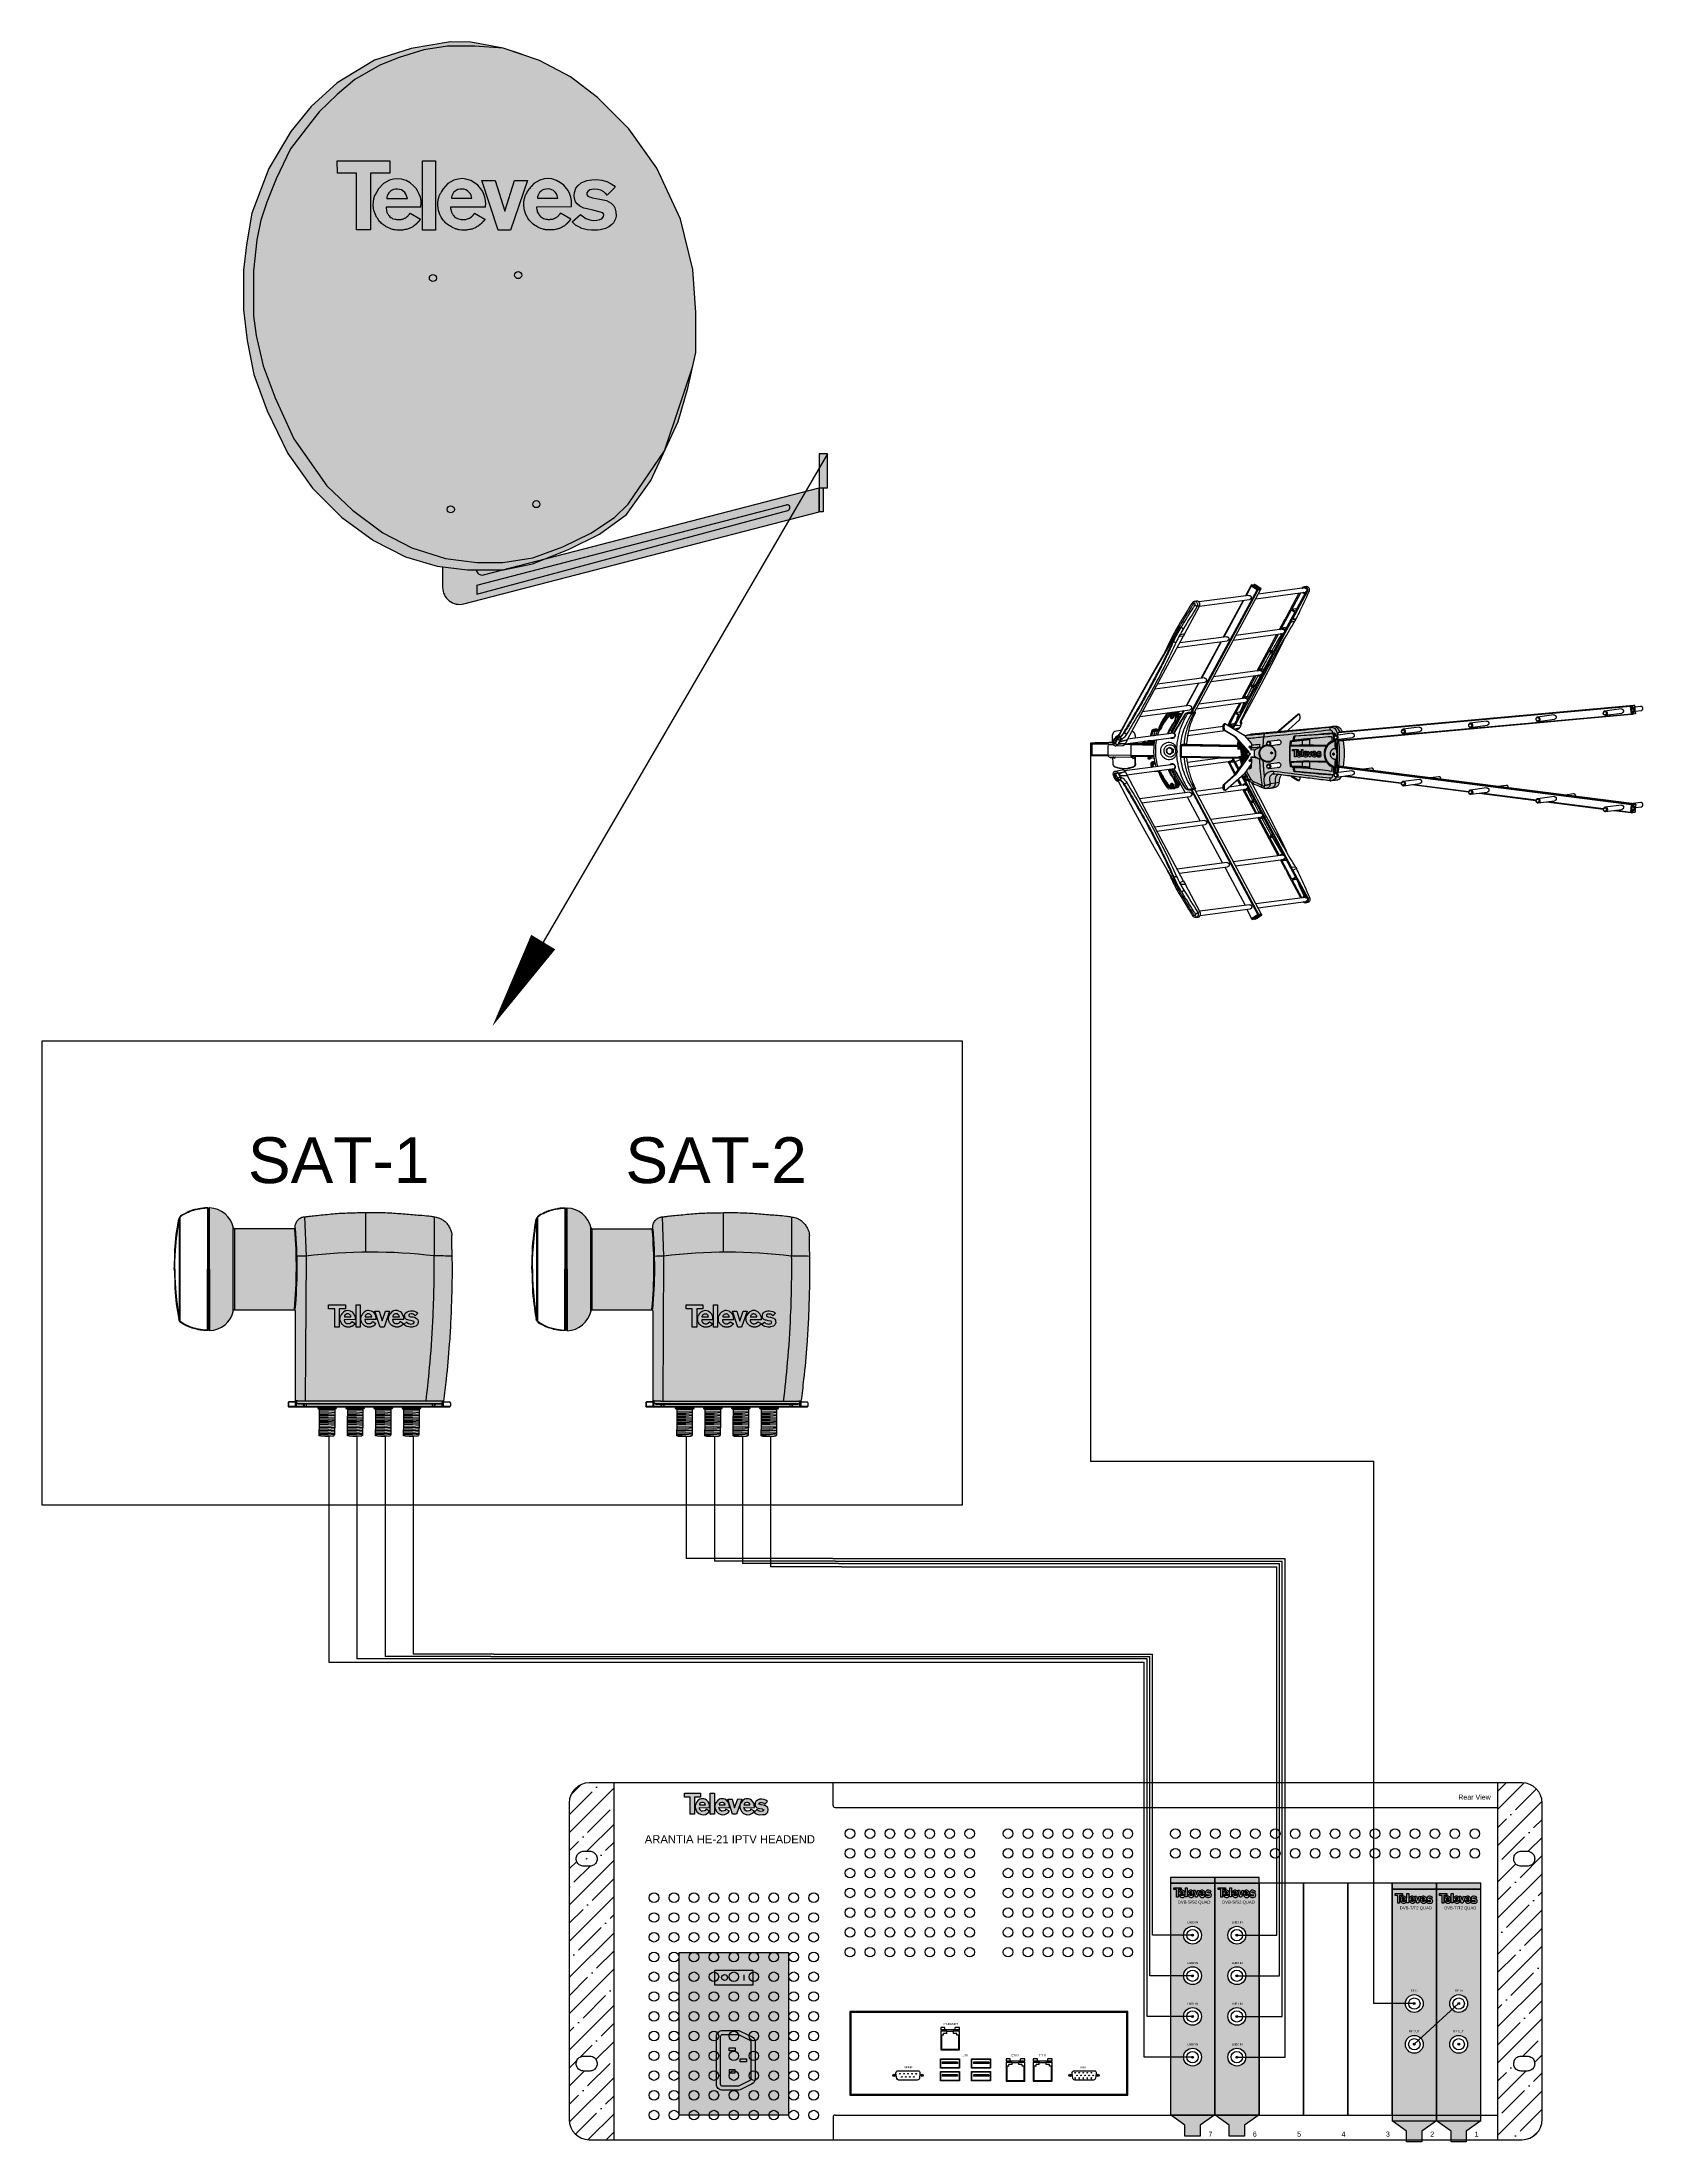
# Model space of a CAD drawing. Header units: millimetres. Extents: x 8076 to 10926, y 4783 to 8520.
import ezdxf

# ---------------------------------------------------------------- set-up
doc = ezdxf.new("R2010")
doc.units = ezdxf.units.MM
doc.layers.add('ANOTACIONES', color=250, linetype='Continuous')
doc.layers.add('CABLES', color=10, linetype='Continuous', lineweight=25)
doc.styles.get("Standard").update_dxf_attribs({"font": 'arial.ttf'})

# ---------------------------------------------------------------- blocks, each defined once
blk = doc.blocks.new('831111')
at = {"true_color": 0xc7c8ca}
h = blk.add_hatch(color=9, dxfattribs=at)
h.dxf.hatch_style = 1
h.paths.add_polyline_path([(14.8, 125.5), (-7.2, 125.5), (-7.2, 10.5), (14.8, 10.5)])
h.paths.add_polyline_path([(8.2, 99.7, -1), (-0.7, 99.7, -1)], flags=16)
h.paths.add_polyline_path([(6.6, 99.7, -1), (0.9, 99.7, -1)], flags=0)
h.paths.add_polyline_path([(4.2, 99.7, -1), (3.3, 99.7, -1)], flags=0)
h.paths.add_polyline_path([(8.2, 79.6, -1), (-0.7, 79.6, -1)], flags=16)
h.paths.add_polyline_path([(6.6, 79.6, -1), (0.9, 79.6, -1)], flags=0)
h.paths.add_polyline_path([(4.2, 79.5, -1), (3.3, 79.5, -1)], flags=0)
h.paths.add_polyline_path([(8.2, 59.4, -1), (-0.7, 59.4, -1)], flags=16)
h.paths.add_polyline_path([(6.6, 59.4, -1), (0.9, 59.4, -1)], flags=0)
h.paths.add_polyline_path([(4.2, 59.3, -1), (3.3, 59.3, -1)], flags=0)
h.paths.add_polyline_path([(8.2, 39.2, -1), (-0.7, 39.2, -1)], flags=16)
h.paths.add_polyline_path([(6.6, 39.2, -1), (0.9, 39.2, -1)], flags=0)
h.paths.add_polyline_path([(4.2, 39.1, -1), (3.3, 39.1, -1)], flags=0)
h.paths.add_polyline_path([(14.8, 10.5), (-7.2, 10.5), (0, 5.4), (0, 0), (7.5, 0), (7.5, 5.4)])
h.paths.add_polyline_path([(14.8, 128.4), (-7.2, 128.4), (-7.2, 125.5), (14.8, 125.5)])
at = {"true_color": 0x000000}
h = blk.add_hatch(color=18, dxfattribs=at)
h.dxf.hatch_style = 1
h.paths.add_polyline_path([(-5.5, 123.3), (-5.5, 122.4), (-4.2, 122.4), (-4.2, 118.6), (-3.3, 118.6), (-3.3, 122.4), (-1.9, 122.4), (-1.9, 123.3)])
h.paths.add_polyline_path([(-1.8, 122), (-2.1, 121.9), (-2.5, 121.7), (-2.8, 121.3), (-3, 120.9), (-3.1, 120.6), (-3.1, 120.2), (-3, 119.7), (-2.7, 119.2), (-2.3, 118.8), (-1.7, 118.5), (-1.3, 118.5), (-0.9, 118.5), (-0.4, 118.8), (-0.2, 118.9), (0.1, 119.3), (-0.6, 119.8), (-0.9, 119.5), (-1.1, 119.4), (-1.5, 119.4), (-1.7, 119.4), (-2, 119.5), (-2.1, 119.8), (-2.2, 120.1), (0, 120.1), (0.1, 120.3), (0.1, 120.6), (0, 121), (-0.2, 121.4), (-0.6, 121.7), (-0.9, 121.9), (-1.2, 122), (-1.5, 122.1)])
h.paths.add_polyline_path([(-1.3, 121.2), (-1.2, 121.2), (-0.9, 121), (-0.8, 120.7), (-0.9, 120.7), (-2.2, 120.7), (-2.2, 120.9), (-2.1, 121), (-1.8, 121.2), (-1.6, 121.3)], flags=16)
h.paths.add_polyline_path([(0.2, 118.7), (1.2, 118.7), (1.2, 123.3), (0.3, 123.3)])
h.paths.add_polyline_path([(2.6, 122), (2.3, 121.9), (1.9, 121.7), (1.6, 121.3), (1.4, 120.9), (1.3, 120.6), (1.3, 120.2), (1.4, 119.7), (1.7, 119.2), (2.1, 118.8), (2.7, 118.5), (3.1, 118.5), (3.5, 118.5), (4, 118.8), (4.2, 118.9), (4.5, 119.3), (3.8, 119.8), (3.5, 119.5), (3.3, 119.4), (2.9, 119.4), (2.7, 119.4), (2.4, 119.5), (2.3, 119.8), (2.2, 120.1), (4.4, 120.1), (4.5, 120.3), (4.5, 120.6), (4.4, 121), (4.2, 121.4), (3.8, 121.7), (3.5, 121.9), (3.2, 122), (2.9, 122.1)])
h.paths.add_polyline_path([(3.1, 121.2), (3.2, 121.2), (3.5, 121), (3.6, 120.7), (3.5, 120.7), (2.2, 120.7), (2.2, 120.9), (2.3, 121), (2.6, 121.2), (2.8, 121.3)], flags=16)
h.paths.add_polyline_path([(5.1, 122), (4.2, 122), (5.3, 118.6), (6.1, 118.6), (7.3, 121.9), (6.4, 122), (5.7, 120)])
h.paths.add_polyline_path([(9.1, 121.9), (8.8, 122), (8.5, 122.1), (8.2, 122), (7.9, 121.9), (7.5, 121.7), (7.2, 121.3), (7, 120.9), (6.9, 120.6), (6.9, 120.2), (7, 119.7), (7.2, 119.2), (7.7, 118.8), (8.2, 118.5), (8.7, 118.5), (9.1, 118.5), (9.6, 118.8), (9.8, 118.9), (10.1, 119.3), (9.3, 119.8), (9.1, 119.5), (8.9, 119.4), (8.5, 119.4), (8.3, 119.4), (8, 119.5), (7.9, 119.8), (7.8, 120.1), (10, 120.1), (10.1, 120.3), (10.1, 120.6), (10, 121), (9.7, 121.4), (9.4, 121.7)])
h.paths.add_polyline_path([(8.8, 121.2), (9.1, 121), (9.1, 120.7), (9.1, 120.7), (7.8, 120.7), (7.8, 120.9), (7.9, 121), (8.1, 121.2), (8.4, 121.3), (8.6, 121.2)], flags=16)
h.paths.add_polyline_path([(10.4, 121.5), (10.2, 121.1), (10.2, 120.7), (10.3, 120.3), (10.6, 120), (11.1, 119.9), (11.8, 119.8), (12.1, 119.7), (12.2, 119.6), (12.1, 119.4), (11.9, 119.3), (11.5, 119.2), (11.2, 119.3), (10.7, 119.6), (10.1, 119.1), (10.5, 118.7), (10.9, 118.6), (11.3, 118.5), (11.9, 118.5), (12.4, 118.6), (12.8, 118.8), (13.1, 119.1), (13.2, 119.7), (13.1, 120.1), (12.8, 120.4), (12.4, 120.6), (12.1, 120.7), (11.6, 120.7), (11.2, 120.9), (11.1, 120.9), (11.2, 121.1), (11.4, 121.2), (11.7, 121.2), (11.9, 121.2), (12.2, 121.1), (12.3, 121), (12.4, 120.9), (12.5, 120.9), (13, 121.4), (12.7, 121.7), (12.3, 121.9), (11.7, 122), (11.3, 122), (10.8, 121.8)])
h = blk.add_hatch(color=256)
edge = h.paths.add_edge_path()
edge.add_arc((3.8, 99.7), 0.475, 0, 360)
h = blk.add_hatch(color=256)
edge = h.paths.add_edge_path()
edge.add_arc((3.8, 79.5), 0.475, 0, 360)
h = blk.add_hatch(color=256)
edge = h.paths.add_edge_path()
edge.add_arc((3.8, 59.3), 0.475, 0, 360)
h = blk.add_hatch(color=256)
edge = h.paths.add_edge_path()
edge.add_arc((3.8, 39.1), 0.475, 0, 360)
for points in [[(-7.2, 125.5), (14.8, 125.5), (14.8, 128.4), (-7.2, 128.4)], [(-7.2, 125.5), (-7.2, 10.5), (14.8, 10.5), (14.8, 125.5)]]:
    blk.add_lwpolyline(points, close=True)
at = {"linetype": 'Continuous'}
for points in [[(-5.5, 123.3), (-1.9, 123.3), (-1.9, 122.4), (-3.3, 122.4), (-3.3, 118.6), (-4.2, 118.6), (-4.2, 122.4), (-5.5, 122.4), (-5.5, 123.3)], [(-0.6, 119.8), (-0.9, 119.5), (-1.1, 119.4), (-1.5, 119.4), (-1.7, 119.4), (-2, 119.5), (-2.1, 119.8), (-2.2, 120.1), (0, 120.1), (0.1, 120.3), (0.1, 120.6), (0, 121), (-0.2, 121.4), (-0.6, 121.7), (-0.9, 121.9), (-1.2, 122), (-1.5, 122.1), (-1.8, 122), (-2.1, 121.9), (-2.5, 121.7), (-2.8, 121.3), (-3, 120.9), (-3.1, 120.6), (-3.1, 120.2), (-3, 119.7), (-2.7, 119.2), (-2.3, 118.8), (-1.7, 118.5), (-1.3, 118.5), (-0.9, 118.5), (-0.4, 118.8), (-0.2, 118.9), (0.1, 119.3), (-0.6, 119.8)], [(-2.2, 120.7), (-0.9, 120.7), (-0.8, 120.7), (-0.9, 121), (-1.2, 121.2), (-1.3, 121.2), (-1.6, 121.3), (-1.8, 121.2), (-2.1, 121), (-2.2, 120.9), (-2.2, 120.7)], [(0.3, 123.3), (1.2, 123.3), (1.2, 118.7), (0.2, 118.7), (0.3, 123.3)], [(3.8, 119.8), (3.5, 119.5), (3.3, 119.4), (2.9, 119.4), (2.7, 119.4), (2.4, 119.5), (2.3, 119.8), (2.2, 120.1), (4.4, 120.1), (4.5, 120.3), (4.5, 120.6), (4.4, 121), (4.2, 121.4), (3.8, 121.7), (3.5, 121.9), (3.2, 122), (2.9, 122.1), (2.6, 122), (2.3, 121.9), (1.9, 121.7), (1.6, 121.3), (1.4, 120.9), (1.3, 120.6), (1.3, 120.2), (1.4, 119.7), (1.7, 119.2), (2.1, 118.8), (2.7, 118.5), (3.1, 118.5), (3.5, 118.5), (4, 118.8), (4.2, 118.9), (4.5, 119.3), (3.8, 119.8)], [(2.2, 120.7), (3.5, 120.7), (3.6, 120.7), (3.5, 121), (3.2, 121.2), (3.1, 121.2), (2.8, 121.3), (2.6, 121.2), (2.3, 121), (2.2, 120.9), (2.2, 120.7)], [(4.2, 122), (5.1, 122), (5.7, 120), (6.4, 122), (7.3, 121.9), (6.1, 118.6), (5.3, 118.6), (4.2, 122)], [(9.3, 119.8), (9.1, 119.5), (8.9, 119.4), (8.5, 119.4), (8.3, 119.4), (8, 119.5), (7.9, 119.8), (7.8, 120.1), (10, 120.1), (10.1, 120.3), (10.1, 120.6), (10, 121), (9.7, 121.4), (9.4, 121.7), (9.1, 121.9), (8.8, 122), (8.5, 122.1), (8.2, 122), (7.9, 121.9), (7.5, 121.7), (7.2, 121.3), (7, 120.9), (6.9, 120.6), (6.9, 120.2), (7, 119.7), (7.2, 119.2), (7.7, 118.8), (8.2, 118.5), (8.7, 118.5), (9.1, 118.5), (9.6, 118.8), (9.8, 118.9), (10.1, 119.3), (9.3, 119.8)], [(7.8, 120.7), (9.1, 120.7), (9.1, 120.7), (9.1, 121), (8.8, 121.2), (8.6, 121.2), (8.4, 121.3), (8.1, 121.2), (7.9, 121), (7.8, 120.9), (7.8, 120.7)], [(12.5, 120.9), (13, 121.4), (12.7, 121.7), (12.3, 121.9), (11.7, 122), (11.3, 122), (10.8, 121.8), (10.4, 121.5), (10.2, 121.1), (10.2, 120.7), (10.3, 120.3), (10.6, 120), (11.1, 119.9), (11.8, 119.8), (12.1, 119.7), (12.2, 119.6), (12.1, 119.4), (11.9, 119.3), (11.5, 119.2), (11.2, 119.3), (10.7, 119.6), (10.1, 119.1), (10.5, 118.7), (10.9, 118.6), (11.3, 118.5), (11.9, 118.5), (12.4, 118.6), (12.8, 118.8), (13.1, 119.1), (13.2, 119.7), (13.1, 120.1), (12.8, 120.4), (12.4, 120.6), (12.1, 120.7), (11.6, 120.7), (11.2, 120.9), (11.1, 120.9), (11.2, 121.1), (11.4, 121.2), (11.7, 121.2), (11.9, 121.2), (12.2, 121.1), (12.3, 121), (12.4, 120.9), (12.5, 120.9)]]:
    blk.add_lwpolyline(points, dxfattribs=at)
blk.add_lwpolyline([(14.8, 10.5), (7.5, 5.4), (7.5, 0), (0, 0), (0, 5.4), (-7.2, 10.5)])
for centre, radius in [((3.8, 99.7), 4.43), ((3.8, 99.7), 2.83), ((3.8, 99.7), 0.475), ((3.8, 79.6), 4.43), ((3.8, 79.6), 2.83), ((3.8, 79.5), 0.475), ((3.8, 59.4), 4.43), ((3.8, 59.4), 2.83), ((3.8, 59.3), 0.475), ((3.8, 39.2), 4.43), ((3.8, 39.2), 2.83), ((3.8, 39.1), 0.475)]:
    blk.add_circle(centre, radius)
at = {"attachment_point": 7}
for s, width, gutter_width, heights, insert, char_height in [('{\\C256;\\c0;DVB-S/S2 QUAD}', 17.462, 87.7, [4.71], (-3.5, 115), 1.5), ('{\\C256;\\c0;LNB3 IN}', 6.628, 12.5, [0.685], (1.3, 105.6), 1), ('{\\C256;\\c0;LNB2 IN}', 6.628, 12.5, [0.685], (1.3, 85.4), 1), ('{\\C256;\\c0;LNB1 IN}', 6.628, 12.5, [0.685], (1.3, 65.2), 1), ('{\\C256;\\c0;LNB0 IN}', 6.628, 12.5, [0.685], (1.3, 45), 1)]:
    blk.add_mtext_dynamic_manual_height_columns(s, width=width, gutter_width=gutter_width, heights=heights, dxfattribs=dict(at, insert=insert, char_height=char_height))
blk = doc.blocks.new('831111 - Arantia_Tarjeta_DVB_S_S2_Quad_10_Sin_[CAD07190376] (1)')
blk.add_blockref('831111', (0, 0))
blk = doc.blocks.new('*U4')
blk.add_circle((0, 0), 2.38)
blk = doc.blocks.new('*U5')
at = {"color": 0, "linetype": 'ByBlock', "lineweight": -2, "transparency": 16777216}
for p in [(0, 0), (9.9, 0), (19.8, 0), (29.7, 0), (39.6, 0), (49.5, 0), (59.4, 0), (69.3, 0), (79.2, 0), (0, -9.8), (9.9, -9.8), (19.8, -9.8), (29.7, -9.8), (39.6, -9.8), (49.5, -9.8), (59.4, -9.8), (69.3, -9.8), (79.2, -9.8), (0, -19.6), (9.9, -19.6), (19.8, -19.6), (29.7, -19.6), (39.6, -19.6), (49.5, -19.6), (59.4, -19.6), (69.3, -19.6), (79.2, -19.6), (0, -29.4), (9.9, -29.4), (19.8, -29.4), (29.7, -29.4), (39.6, -29.4), (49.5, -29.4), (59.4, -29.4), (69.3, -29.4), (79.2, -29.4), (0, -39.2), (9.9, -39.2), (19.8, -39.2), (29.7, -39.2), (39.6, -39.2), (49.5, -39.2), (59.4, -39.2), (69.3, -39.2), (79.2, -39.2), (0, -49), (9.9, -49), (19.8, -49), (29.7, -49), (39.6, -49), (49.5, -49), (59.4, -49), (69.3, -49), (79.2, -49), (0, -58.8), (9.9, -58.8), (19.8, -58.8), (29.7, -58.8), (39.6, -58.8), (49.5, -58.8), (59.4, -58.8), (69.3, -58.8), (79.2, -58.8), (0, -68.6), (9.9, -68.6), (19.8, -68.6), (29.7, -68.6), (39.6, -68.6), (49.5, -68.6), (59.4, -68.6), (69.3, -68.6), (79.2, -68.6), (0, -78.4), (9.9, -78.4), (19.8, -78.4), (29.7, -78.4), (39.6, -78.4), (49.5, -78.4), (59.4, -78.4), (69.3, -78.4), (79.2, -78.4), (0, -88.2), (9.9, -88.2), (19.8, -88.2), (29.7, -88.2), (39.6, -88.2), (49.5, -88.2), (59.4, -88.2), (69.3, -88.2), (79.2, -88.2), (0, -98), (9.9, -98), (19.8, -98), (29.7, -98), (39.6, -98), (49.5, -98), (59.4, -98), (69.3, -98), (79.2, -98), (0, -107.8), (9.9, -107.8), (19.8, -107.8), (29.7, -107.8), (39.6, -107.8), (49.5, -107.8), (59.4, -107.8), (69.3, -107.8), (79.2, -107.8)]:
    blk.add_blockref('*U4', p, dxfattribs=at)
blk = doc.blocks.new('toma_E')
at = {"true_color": 0x000000}
h = blk.add_hatch(color=18, dxfattribs=at)
h.dxf.hatch_style = 1
h.paths.add_polyline_path([(-3.7, 29.7, 0.414214), (-6.7, 26.7), (-6.7, 3, 0.414214), (-3.7, 0), (3.7, 0, 0.11114), (5, 0.3), (10.7, 3, 0.289735), (12.4, 5.7), (12.4, 24, 0.289735), (10.7, 26.7), (5, 29.4, 0.11114), (3.7, 29.7)])
h.paths.add_polyline_path([(3.7, 27.7, -0.11114), (4.2, 27.6), (9.8, 24.9, -0.289735), (10.4, 24), (10.4, 5.7, -0.289735), (9.8, 4.8), (4.2, 2.1, -0.11114), (3.7, 2), (-3.7, 2, -0.414214), (-4.7, 3), (-4.7, 26.7, -0.414214), (-3.7, 27.7)], flags=16)
h.paths.add_polyline_path([(-0.5, 21.1), (2.6, 21.1), (2.6, 19.6), (-0.5, 19.6)], flags=0)
h.paths.add_polyline_path([(5, 15.6), (8.2, 15.6), (8.2, 14.1), (5, 14.1)], flags=0)
h.paths.add_polyline_path([(-0.5, 10.1), (2.6, 10.1), (2.6, 8.6), (-0.5, 8.6)], flags=0)
at = {"color": 7, "true_color": 0xffffff}
for points in [[(5, 29.4), (10.7, 26.7, -0.289735), (12.4, 24), (12.4, 5.7, -0.289735), (10.7, 3), (5, 0.3, -0.11114), (3.7, 0), (-3.7, 0, -0.414214), (-6.7, 3), (-6.7, 26.7, -0.414214), (-3.7, 29.7), (3.7, 29.7, -0.11114)], [(4.2, 27.6), (9.8, 24.9, -0.289735), (10.4, 24), (10.4, 5.7, -0.289735), (9.8, 4.8), (4.2, 2.1, -0.11114), (3.7, 2), (-3.7, 2, -0.414214), (-4.7, 3), (-4.7, 26.7, -0.414214), (-3.7, 27.7), (3.7, 27.7, -0.11114)]]:
    blk.add_lwpolyline(points, format="xyb", close=True, dxfattribs=at)
for points in [[(-0.5, 21.1), (2.6, 21.1), (2.6, 19.6), (-0.5, 19.6)], [(5, 15.6), (8.2, 15.6), (8.2, 14.1), (5, 14.1)], [(-0.5, 8.6), (2.6, 8.6), (2.6, 10.1), (-0.5, 10.1)]]:
    blk.add_lwpolyline(points, close=True, dxfattribs=at)
blk = doc.blocks.new('*U24')
blk.add_circle((0, 0), 2.38)
blk = doc.blocks.new('*U25')
at = {"color": 0, "linetype": 'ByBlock', "lineweight": -2, "transparency": 16777216}
for p in [(0, 0), (9.9, 0), (19.8, 0), (29.7, 0), (39.6, 0), (49.5, 0), (59.4, 0), (0, -9.8), (9.9, -9.8), (19.8, -9.8), (29.7, -9.8), (39.6, -9.8), (49.5, -9.8), (59.4, -9.8), (0, -19.6), (9.9, -19.6), (19.8, -19.6), (29.7, -19.6), (39.6, -19.6), (49.5, -19.6), (59.4, -19.6), (0, -29.4), (9.9, -29.4), (19.8, -29.4), (29.7, -29.4), (39.6, -29.4), (49.5, -29.4), (59.4, -29.4), (0, -39.2), (9.9, -39.2), (19.8, -39.2), (29.7, -39.2), (39.6, -39.2), (49.5, -39.2), (59.4, -39.2), (0, -49), (9.9, -49), (19.8, -49), (29.7, -49), (39.6, -49), (49.5, -49), (59.4, -49), (0, -58.8), (9.9, -58.8), (19.8, -58.8), (29.7, -58.8), (39.6, -58.8), (49.5, -58.8), (59.4, -58.8)]:
    blk.add_blockref('*U24', p, dxfattribs=at)
blk = doc.blocks.new('*U6')
blk.add_circle((0, 0), 2.38)
blk = doc.blocks.new('*U7')
at = {"color": 0, "linetype": 'ByBlock', "lineweight": -2, "transparency": 16777216}
for p in [(0, 0), (9.9, 0), (19.8, 0), (29.7, 0), (39.6, 0), (49.5, 0), (59.4, 0), (0, -9.8), (9.9, -9.8), (19.8, -9.8), (29.7, -9.8), (39.6, -9.8), (49.5, -9.8), (59.4, -9.8), (0, -19.6), (9.9, -19.6), (19.8, -19.6), (29.7, -19.6), (39.6, -19.6), (49.5, -19.6), (59.4, -19.6), (0, -29.4), (9.9, -29.4), (19.8, -29.4), (29.7, -29.4), (39.6, -29.4), (49.5, -29.4), (59.4, -29.4), (0, -39.2), (9.9, -39.2), (19.8, -39.2), (29.7, -39.2), (39.6, -39.2), (49.5, -39.2), (59.4, -39.2), (0, -49), (9.9, -49), (19.8, -49), (29.7, -49), (39.6, -49), (49.5, -49), (59.4, -49), (0, -58.8), (9.9, -58.8), (19.8, -58.8), (29.7, -58.8), (39.6, -58.8), (49.5, -58.8), (59.4, -58.8)]:
    blk.add_blockref('*U6', p, dxfattribs=at)
blk = doc.blocks.new('boca_RJ')
at = {"lineweight": 30}
for p, q in [((0, 10.25), (8.67, 10.25)), ((0, 1.48), (0, 10.25)), ((0, 10.25), (8.67, 10.25)), ((0.31, 9.92), (8.36, 9.92)), ((0.31, 3.42), (0.31, 9.92)), ((8.36, 9.92), (8.36, 3.42)), ((8.67, 10.25), (8.67, 1.48)), ((0, 1.48), (2.65, 1.48)), ((8.67, 1.03), (0, 1.03)), ((0, 0), (0, 1.03)), ((1.96, 0), (0, 0)), ((1.29, 3.42), (0.31, 3.42)), ((1.29, 3.42), (1.29, 2.66)), ((2.78, 2.66), (1.29, 2.66)), ((1.96, 1.03), (1.96, 0)), ((2.65, 1.48), (2.65, 1.03)), ((2.78, 2.66), (2.78, 1.87)), ((5.89, 1.87), (2.78, 1.87)), ((7.38, 2.66), (5.89, 2.66)), ((5.89, 2.66), (5.89, 1.87)), ((6.02, 1.48), (8.67, 1.48)), ((6.02, 1.48), (6.02, 1.03)), ((6.71, 1.03), (6.71, 0)), ((8.67, 0), (6.71, 0)), ((8.36, 3.42), (7.38, 3.42)), ((7.38, 3.42), (7.38, 2.66)), ((8.67, 1.03), (8.67, 0))]:
    blk.add_line(p, q, dxfattribs=at)
blk = doc.blocks.new('*U16')
blk.add_circle((0, 0), 0.062)
blk = doc.blocks.new('*U17')
at = {"color": 0, "linetype": 'ByBlock', "lineweight": -2, "transparency": 16777216}
for p in [(0, 0), (2, 0), (4, 0), (6, 0), (8, 0)]:
    blk.add_blockref('*U16', p, dxfattribs=at)
blk = doc.blocks.new('*U18')
blk.add_circle((0, 0), 0.166)
blk = doc.blocks.new('*U19')
at = {"color": 0, "linetype": 'ByBlock', "lineweight": -2, "transparency": 16777216}
for p in [(0, 0), (2, 0), (4, 0), (6, 0), (8, 0)]:
    blk.add_blockref('*U18', p, dxfattribs=at)
blk = doc.blocks.new('*U22')
blk.add_circle((0, 0), 0.062)
blk = doc.blocks.new('*U23')
at = {"color": 0, "linetype": 'ByBlock', "lineweight": -2, "transparency": 16777216}
for p in [(0, 0), (2, 0), (4, 0), (6, 0)]:
    blk.add_blockref('*U22', p, dxfattribs=at)
blk = doc.blocks.new('*U20')
blk.add_circle((0, 0), 0.166)
blk = doc.blocks.new('*U21')
at = {"color": 0, "linetype": 'ByBlock', "lineweight": -2, "transparency": 16777216}
for p in [(0, 0), (2, 0), (4, 0), (6, 0)]:
    blk.add_blockref('*U20', p, dxfattribs=at)
blk = doc.blocks.new('*U8')
blk.add_circle((0, 0), 0.166)
blk = doc.blocks.new('*U9')
at = {"color": 0, "linetype": 'ByBlock', "lineweight": -2, "transparency": 16777216}
for p in [(0, 0), (2, 0), (4, 0), (6, 0), (8, 0)]:
    blk.add_blockref('*U8', p, dxfattribs=at)
blk = doc.blocks.new('*U10')
blk.add_circle((0, 0), 0.166)
blk = doc.blocks.new('*U11')
at = {"color": 0, "linetype": 'ByBlock', "lineweight": -2, "transparency": 16777216}
for p in [(0, 0), (2, 0), (4, 0), (6, 0), (8, 0)]:
    blk.add_blockref('*U10', p, dxfattribs=at)
blk = doc.blocks.new('*U12')
blk.add_circle((0, 0), 0.166)
blk = doc.blocks.new('*U13')
at = {"color": 0, "linetype": 'ByBlock', "lineweight": -2, "transparency": 16777216}
for p in [(0, 0), (2, 0), (4, 0), (6, 0), (8, 0)]:
    blk.add_blockref('*U12', p, dxfattribs=at)
blk = doc.blocks.new('*U14')
blk.add_circle((0, 0), 2.38)
blk = doc.blocks.new('*U15')
at = {"color": 0, "linetype": 'ByBlock', "lineweight": -2, "transparency": 16777216}
for p in [(0, 0), (9.9, 0), (19.8, 0), (29.7, 0), (39.6, 0), (49.5, 0), (59.4, 0), (69.3, 0), (79.2, 0), (89.1, 0), (99, 0), (108.9, 0), (118.8, 0), (128.7, 0), (138.6, 0), (148.5, 0), (0, -9.8), (9.9, -9.8), (19.8, -9.8), (29.7, -9.8), (39.6, -9.8), (49.5, -9.8), (59.4, -9.8), (69.3, -9.8), (79.2, -9.8), (89.1, -9.8), (99, -9.8), (108.9, -9.8), (118.8, -9.8), (128.7, -9.8), (138.6, -9.8), (148.5, -9.8)]:
    blk.add_blockref('*U14', p, dxfattribs=at)
blk = doc.blocks.new('831010_Rear')
at = {"true_color": 0x000000}
h = blk.add_hatch(dxfattribs=at)
h.set_pattern_fill('ANSI35', color=18, scale=2)
h.set_pattern_definition([(45, (-837.555, 1189.832), (-8.98026, 8.98026), []), (45, (-828.575, 1189.832), (-8.98026, 8.98026), [15.875, -3.175, 0, -3.175])])
h.paths.add_polyline_path([(460.5, 167, 0.414214), (450.5, 177), (438.4, 177), (438.4, 0), (450.5, 0, 0.414214), (460.5, 10)])
edge = h.paths.add_edge_path(flags=16)
edge.add_spline(control_points=[(453, 143.1), (453.7, 143), (455, 142.8), (456.4, 141.3), (457, 139.3), (456.4, 137.4), (455, 135.9), (453.7, 135.7), (453, 135.6)], knot_values=[0, 0, 0, 0, 1.960701, 3.863267, 5.824, 7.784701, 9.687259, 11.647959, 11.647959, 11.647959, 11.647959], degree=3, periodic=0)
edge.add_line((453, 135.6), (450.1, 135.6))
edge.add_spline(control_points=[(450.1, 135.6), (449.5, 135.7), (448.2, 135.9), (446.7, 137.4), (446.2, 139.3), (446.7, 141.3), (448.2, 142.8), (449.5, 143), (450.1, 143.1)], knot_values=[0, 0, 0, 0, 1.961811, 3.864361, 5.82506, 7.78579, 9.688349, 11.650161, 11.650161, 11.650161, 11.650161], degree=3, periodic=0)
edge.add_line((450.1, 143.1), (453, 143.1))
edge = h.paths.add_edge_path(flags=16)
edge.add_spline(control_points=[(453, 41.5), (453.7, 41.4), (455, 41.2), (456.4, 39.7), (457, 37.7), (456.4, 35.8), (455, 34.3), (453.7, 34.1), (453, 34)], knot_values=[0, 0, 0, 0, 1.960701, 3.863267, 5.824, 7.784701, 9.687259, 11.647959, 11.647959, 11.647959, 11.647959], degree=3, periodic=0)
edge.add_line((453, 34), (450.1, 34))
edge.add_spline(control_points=[(450.1, 34), (449.5, 34.1), (448.2, 34.3), (446.7, 35.8), (446.2, 37.7), (446.7, 39.7), (448.2, 41.2), (449.5, 41.4), (450.1, 41.5)], knot_values=[0, 0, 0, 0, 1.961811, 3.864361, 5.82506, 7.78579, 9.688349, 11.650161, 11.650161, 11.650161, 11.650161], degree=3, periodic=0)
edge.add_line((450.1, 41.5), (453, 41.5))
h.paths.add_polyline_path([(-22.1, 10, 0.414214), (-12.1, 0), (0, 0), (0, 177), (-12.1, 177, 0.414214), (-22.1, 167)])
edge = h.paths.add_edge_path(flags=16)
edge.add_line((-11.9, 135.6), (-14.8, 135.6))
edge.add_spline(control_points=[(-14.8, 135.6), (-15.5, 135.7), (-16.8, 135.9), (-18.2, 137.4), (-18.7, 139.3), (-18.2, 141.3), (-16.8, 142.8), (-15.5, 143), (-14.8, 143.1)], knot_values=[0, 0, 0, 0, 1.961811, 3.864361, 5.82506, 7.78579, 9.688349, 11.650161, 11.650161, 11.650161, 11.650161], degree=3, periodic=0)
edge.add_line((-14.8, 143.1), (-11.9, 143.1))
edge.add_spline(control_points=[(-11.9, 143.1), (-11.3, 143), (-10, 142.8), (-8.5, 141.3), (-8, 139.3), (-8.5, 137.4), (-10, 135.9), (-11.3, 135.7), (-11.9, 135.6)], knot_values=[0, 0, 0, 0, 1.960701, 3.863267, 5.824, 7.784701, 9.687259, 11.647959, 11.647959, 11.647959, 11.647959], degree=3, periodic=0)
edge = h.paths.add_edge_path(flags=16)
edge.add_spline(control_points=[(-11.9, 41.5), (-11.3, 41.4), (-10, 41.2), (-8.5, 39.7), (-8, 37.7), (-8.5, 35.8), (-10, 34.3), (-11.3, 34.1), (-11.9, 34)], knot_values=[0, 0, 0, 0, 1.960701, 3.863267, 5.824, 7.784701, 9.687259, 11.647959, 11.647959, 11.647959, 11.647959], degree=3, periodic=0)
edge.add_line((-11.9, 34), (-14.8, 34))
edge.add_spline(control_points=[(-14.8, 34), (-15.5, 34.1), (-16.8, 34.3), (-18.2, 35.8), (-18.7, 37.7), (-18.2, 39.7), (-16.8, 41.2), (-15.5, 41.4), (-14.8, 41.5)], knot_values=[0, 0, 0, 0, 1.961811, 3.864361, 5.82506, 7.78579, 9.688349, 11.650161, 11.650161, 11.650161, 11.650161], degree=3, periodic=0)
edge.add_line((-14.8, 41.5), (-11.9, 41.5))
h = blk.add_hatch(color=18, dxfattribs=at)
h.dxf.hatch_style = 1
h.paths.add_polyline_path([(35.2, 171.9), (35.2, 169.8), (38, 169.8), (38, 161.4), (40.1, 161.4), (40.1, 169.8), (43.1, 169.8), (43.1, 171.9)])
h.paths.add_polyline_path([(43.4, 169), (42.7, 168.8), (41.8, 168.2), (41.1, 167.3), (40.7, 166.5), (40.4, 165.7), (40.4, 164.8), (40.7, 163.7), (41.3, 162.6), (42.2, 161.8), (43.5, 161.2), (44.4, 161.1), (45.5, 161.2), (46.4, 161.7), (46.9, 162.1), (47.6, 163), (45.9, 163.9), (45.4, 163.3), (44.9, 163.1), (44.1, 163), (43.6, 163), (43, 163.4), (42.6, 163.9), (42.5, 164.7), (47.5, 164.6), (47.6, 165.1), (47.6, 165.9), (47.4, 166.7), (46.8, 167.6), (46.1, 168.4), (45.4, 168.8), (44.7, 169), (44, 169.1)])
h.paths.add_polyline_path([(44.4, 167.2), (44.8, 167), (45.3, 166.6), (45.5, 166.1), (45.4, 166.1), (42.6, 166.1), (42.6, 166.4), (42.8, 166.7), (43.3, 167.1), (43.8, 167.3)], flags=16)
h.paths.add_polyline_path([(47.9, 161.5), (50, 161.5), (50, 171.8), (47.9, 171.8)])
h.paths.add_polyline_path([(53.2, 169), (52.5, 168.8), (51.6, 168.2), (50.9, 167.3), (50.4, 166.5), (50.2, 165.7), (50.2, 164.8), (50.5, 163.7), (51.1, 162.6), (52, 161.8), (53.3, 161.2), (54.2, 161.1), (55.2, 161.2), (56.2, 161.7), (56.7, 162.1), (57.4, 163), (55.7, 163.9), (55.1, 163.3), (54.7, 163.1), (53.8, 163), (53.4, 163), (52.8, 163.4), (52.4, 163.9), (52.2, 164.7), (57.2, 164.6), (57.4, 165.1), (57.3, 165.9), (57.2, 166.7), (56.6, 167.6), (55.9, 168.4), (55.2, 168.8), (54.4, 169), (53.8, 169.1)])
h.paths.add_polyline_path([(54.2, 167.2), (54.5, 167), (55.1, 166.6), (55.3, 166.1), (55.1, 166.1), (52.3, 166.1), (52.3, 166.4), (52.5, 166.7), (53, 167.1), (53.6, 167.3)], flags=16)
h.paths.add_polyline_path([(58.8, 168.9), (56.6, 168.9), (59, 161.4), (60.9, 161.4), (63.5, 168.8), (61.5, 169), (60, 164.6)])
h.paths.add_polyline_path([(67.6, 168.8), (66.8, 169), (66.2, 169.1), (65.5, 169), (64.9, 168.8), (64, 168.2), (63.3, 167.3), (62.8, 166.5), (62.6, 165.7), (62.6, 164.8), (62.9, 163.7), (63.5, 162.6), (64.4, 161.8), (65.7, 161.2), (66.6, 161.1), (67.6, 161.2), (68.6, 161.7), (69.1, 162.1), (69.8, 163), (68.1, 163.9), (67.5, 163.3), (67, 163.1), (66.2, 163), (65.8, 163), (65.2, 163.4), (64.8, 163.9), (64.6, 164.7), (69.6, 164.6), (69.8, 165.1), (69.7, 165.9), (69.6, 166.7), (69, 167.6), (68.3, 168.4)])
h.paths.add_polyline_path([(66.9, 167), (67.5, 166.6), (67.6, 166.1), (67.5, 166.1), (64.7, 166.1), (64.7, 166.4), (64.9, 166.7), (65.4, 167.1), (65.9, 167.3), (66.5, 167.2)], flags=16)
h.paths.add_polyline_path([(70.5, 167.7), (70.1, 167), (70.1, 165.9), (70.3, 165.2), (71, 164.6), (72.1, 164.3), (73.6, 164), (74.2, 163.8), (74.4, 163.5), (74.2, 163), (73.7, 162.9), (73, 162.8), (72.2, 162.9), (71, 163.7), (69.7, 162.5), (70.7, 161.6), (71.5, 161.3), (72.5, 161.1), (73.9, 161.2), (74.9, 161.3), (75.8, 161.8), (76.4, 162.5), (76.6, 163.7), (76.4, 164.7), (75.8, 165.3), (74.9, 165.7), (74.2, 165.9), (73.1, 166.1), (72.2, 166.4), (72.1, 166.5), (72.2, 166.9), (72.7, 167.2), (73.4, 167.2), (73.9, 167.1), (74.4, 166.9), (74.6, 166.7), (74.9, 166.4), (75, 166.4), (76.3, 167.7), (75.5, 168.3), (74.6, 168.7), (73.4, 168.8), (72.4, 168.8), (71.4, 168.4)])
h = blk.add_hatch(color=18, dxfattribs=at)
h.dxf.hatch_style = 1
h.paths.add_polyline_path([(32.4, 12.2), (86.7, 12.2), (86.7, 92.8), (32.4, 92.8)])
h.paths.add_polyline_path([(50.1, 76.6), (50.1, 84.1), (69, 84.1), (69, 76.6)], flags=16)
h.paths.add_polyline_path([(53.5, 80.4, -1), (56.4, 80.4, -1)], flags=0)
h = blk.add_hatch(color=18, dxfattribs=at)
h.dxf.hatch_style = 1
h.paths.add_polyline_path([(50.1, 84.1), (50.1, 76.6), (69, 76.6), (69, 84.1)])
h = blk.add_hatch(color=18, dxfattribs=at)
h.dxf.hatch_style = 1
h.paths.add_polyline_path([(163, 38.4), (163, 37.8), (170.6, 37.8), (170.6, 38.4)])
h = blk.add_hatch(color=18, dxfattribs=at)
h.dxf.hatch_style = 1
h.paths.add_polyline_path([(163, 32.2), (163, 31.5), (170.6, 31.5), (170.6, 32.2)])
at = {"true_color": 0x2776bb}
h = blk.add_hatch(color=152, dxfattribs=at)
h.dxf.hatch_style = 1
h.paths.add_polyline_path([(178.4, 38.4), (178.4, 37.8), (186, 37.8), (186, 38.4)])
h = blk.add_hatch(color=152, dxfattribs=at)
h.dxf.hatch_style = 1
h.paths.add_polyline_path([(178.4, 32.2), (178.4, 31.5), (186, 31.5), (186, 32.2)])
at = {"color": 7}
for p, q in [((-22.1, 167), (-22.1, 10)), ((450.5, 177), (-12.1, 177)), ((460.5, 10), (460.5, 167)), ((-12.1, 0), (450.5, 0))]:
    blk.add_line(p, q, dxfattribs=at)
for p, q in [((0, 177), (0, 0)), ((108.8, 165.8), (108.8, 177)), ((438.4, 177), (438.4, 0)), ((109.8, 164.8), (438.4, 164.8)), ((170.6, 38.4), (163, 38.4)), ((163, 38.4), (163, 37.8)), ((170.6, 37.8), (163, 37.8)), ((170.6, 32.2), (163, 32.2)), ((163, 32.2), (163, 31.5)), ((170.6, 31.5), (163, 31.5)), ((170.6, 38.4), (170.6, 37.8)), ((170.6, 32.2), (170.6, 31.5)), ((186, 38.4), (178.4, 38.4)), ((178.4, 38.4), (178.4, 37.8)), ((186, 37.8), (178.4, 37.8)), ((186, 32.2), (178.4, 32.2)), ((178.4, 32.2), (178.4, 31.5)), ((186, 31.5), (178.4, 31.5)), ((186, 38.4), (186, 37.8)), ((186, 32.2), (186, 31.5)), ((108.8, 11.2), (108.8, 0)), ((109.8, 12.2), (438.4, 12.2))]:
    blk.add_line(p, q)
at = {"color": 7, "true_color": 0xffffff}
blk.add_line((64.5, 81.8), (64.5, 78.9), dxfattribs=at)
at = {"linetype": 'Continuous'}
for points in [[(35.2, 171.9), (43.1, 171.9), (43.1, 169.8), (40.1, 169.8), (40.1, 161.4), (38, 161.4), (38, 169.8), (35.2, 169.8), (35.2, 171.9)], [(45.9, 163.9), (45.4, 163.3), (44.9, 163.1), (44.1, 163), (43.6, 163), (43, 163.4), (42.6, 163.9), (42.5, 164.7), (47.5, 164.6), (47.6, 165.1), (47.6, 165.9), (47.4, 166.7), (46.8, 167.6), (46.1, 168.4), (45.4, 168.8), (44.7, 169), (44, 169.1), (43.4, 169), (42.7, 168.8), (41.8, 168.2), (41.1, 167.3), (40.7, 166.5), (40.4, 165.7), (40.4, 164.8), (40.7, 163.7), (41.3, 162.6), (42.2, 161.8), (43.5, 161.2), (44.4, 161.1), (45.5, 161.2), (46.4, 161.7), (46.9, 162.1), (47.6, 163), (45.9, 163.9)], [(42.5, 166.1), (45.4, 166.1), (45.5, 166.1), (45.3, 166.6), (44.8, 167), (44.4, 167.2), (43.8, 167.3), (43.3, 167.1), (42.8, 166.7), (42.6, 166.4), (42.6, 166.1)], [(47.9, 171.8), (50, 171.8), (50, 161.5), (47.9, 161.5), (47.9, 171.8)], [(55.7, 163.9), (55.1, 163.3), (54.7, 163.1), (53.8, 163), (53.4, 163), (52.8, 163.4), (52.4, 163.9), (52.2, 164.7), (57.2, 164.6), (57.4, 165.1), (57.3, 165.9), (57.2, 166.7), (56.6, 167.6), (55.9, 168.4), (55.2, 168.8), (54.4, 169), (53.8, 169.1), (53.2, 169), (52.5, 168.8), (51.6, 168.2), (50.9, 167.3), (50.4, 166.5), (50.2, 165.7), (50.2, 164.8), (50.5, 163.7), (51.1, 162.6), (52, 161.8), (53.3, 161.2), (54.2, 161.1), (55.2, 161.2), (56.2, 161.7), (56.7, 162.1), (57.4, 163), (55.7, 163.9)], [(52.3, 166.1), (55.1, 166.1), (55.3, 166.1), (55.1, 166.6), (54.5, 167), (54.2, 167.2), (53.6, 167.3), (53, 167.1), (52.5, 166.7), (52.3, 166.4), (52.3, 166.1)], [(56.6, 168.9), (58.8, 168.9), (60, 164.6), (61.5, 169), (63.5, 168.8), (60.9, 161.4), (59, 161.4), (56.6, 168.9)], [(68.1, 163.9), (67.5, 163.3), (67, 163.1), (66.2, 163), (65.8, 163), (65.2, 163.4), (64.8, 163.9), (64.6, 164.7), (69.6, 164.6), (69.8, 165.1), (69.7, 165.9), (69.6, 166.7), (69, 167.6), (68.3, 168.4), (67.6, 168.8), (66.8, 169), (66.2, 169.1), (65.5, 169), (64.9, 168.8), (64, 168.2), (63.3, 167.3), (62.8, 166.5), (62.6, 165.7), (62.6, 164.8), (62.9, 163.7), (63.5, 162.6), (64.4, 161.8), (65.7, 161.2), (66.6, 161.1), (67.6, 161.2), (68.6, 161.7), (69.1, 162.1), (69.8, 163), (68.1, 163.9)], [(64.6, 166.1), (67.5, 166.1), (67.6, 166.1), (67.5, 166.6), (66.9, 167), (66.5, 167.2), (65.9, 167.3), (65.4, 167.1), (64.9, 166.7), (64.7, 166.4), (64.7, 166.1)], [(75, 166.4), (76.3, 167.7), (75.5, 168.3), (74.6, 168.7), (73.4, 168.8), (72.4, 168.8), (71.4, 168.4), (70.5, 167.7), (70.1, 167), (70.1, 165.9), (70.3, 165.2), (71, 164.6), (72.1, 164.3), (73.6, 164), (74.2, 163.8), (74.4, 163.5), (74.2, 163), (73.7, 162.9), (73, 162.8), (72.2, 162.9), (71, 163.7), (69.7, 162.5), (70.7, 161.6), (71.5, 161.3), (72.5, 161.1), (73.9, 161.2), (74.9, 161.3), (75.8, 161.8), (76.4, 162.5), (76.6, 163.7), (76.4, 164.7), (75.8, 165.3), (74.9, 165.7), (74.2, 165.9), (73.1, 166.1), (72.2, 166.4), (72.1, 166.5), (72.2, 166.9), (72.7, 167.2), (73.4, 167.2), (73.9, 167.1), (74.4, 166.9), (74.6, 166.7), (74.9, 166.4), (75, 166.4)]]:
    blk.add_lwpolyline(points, dxfattribs=at)
at = {"color": 7}
for points in [[(-14.8, 143.1), (-11.9, 143.1)], [(-11.9, 135.6), (-14.8, 135.6)], [(450.1, 143.1), (453, 143.1)], [(453, 135.6), (450.1, 135.6)], [(-14.8, 41.5), (-11.9, 41.5)], [(-11.9, 34), (-14.8, 34)], [(450.1, 41.5), (453, 41.5)], [(453, 34), (450.1, 34)]]:
    blk.add_lwpolyline(points, dxfattribs=at)
for points in [[(276.1, 127.2), (276.1, 12.2), (298.1, 12.2), (298.1, 127.2)], [(298.1, 127.2), (298.1, 12.2), (320.1, 12.2), (320.1, 127.2)], [(320.1, 127.2), (320.1, 12.2), (342.1, 12.2), (342.1, 127.2)], [(342.1, 127.2), (342.1, 12.2), (364.1, 12.2), (364.1, 127.2)], [(364.1, 127.2), (364.1, 12.2), (386.1, 12.2), (386.1, 127.2)], [(386.1, 127.2), (386.1, 12.2), (408.1, 12.2), (408.1, 127.2)], [(408.1, 127.2), (408.1, 12.2), (430.1, 12.2), (430.1, 127.2)], [(32.4, 92.8), (86.7, 92.8), (86.7, 12.2), (32.4, 12.2)], [(255, 63.6), (117.2, 63.6), (117.2, 22), (255, 22)], [(254.5, 63.1), (117.7, 63.1), (117.7, 22.5), (254.5, 22.5)], [(171.5, 40.1), (171.5, 35.4), (162.1, 35.4), (162.1, 40.1)], [(171.5, 33.9), (171.5, 29.2), (162.1, 29.2), (162.1, 33.9)], [(171.3, 39.9), (171.3, 35.6), (162.3, 35.6), (162.3, 39.9)], [(171.3, 33.7), (171.3, 29.4), (162.3, 29.4), (162.3, 33.7)], [(186.9, 40.1), (186.9, 35.4), (177.5, 35.4), (177.5, 40.1)], [(186.9, 33.9), (186.9, 29.2), (177.5, 29.2), (177.5, 33.9)], [(186.7, 39.9), (186.7, 35.6), (177.7, 35.6), (177.7, 39.9)], [(186.7, 33.7), (186.7, 29.4), (177.7, 29.4), (177.7, 33.7)]]:
    blk.add_lwpolyline(points, close=True)
at = {"color": 7, "true_color": 0xffffff}
blk.add_lwpolyline([(50.1, 84.1), (69, 84.1), (69, 76.6), (50.1, 76.6)], close=True, dxfattribs=at)
for points in [[(150.9, 34.2, -0.452674), (151.9, 33), (151.6, 30.4, -0.376772), (150.6, 29.6), (141.3, 29.6, -0.376772), (140.4, 30.4), (140, 33, -0.452674), (141, 34.2), (150.9, 34.2)], [(238.3, 34.2, -0.452674), (239.3, 33), (238.9, 30.4, -0.376772), (237.9, 29.6), (228.7, 29.6, -0.376772), (227.7, 30.4), (227.4, 33, -0.452674), (228.4, 34.2), (238.3, 34.2)]]:
    blk.add_lwpolyline(points, format="xyb")
for centre, radius in [((-13.4, 139.3), 0.124), ((-13.4, 139.3), 0.000565), ((139, 31.9), 0.546), ((139, 31.9), 0.315), ((153, 31.9), 0.546), ((153, 31.9), 0.315), ((226.3, 31.9), 0.546), ((226.3, 31.9), 0.315), ((240.3, 31.9), 0.546), ((240.3, 31.9), 0.315)]:
    blk.add_circle(centre, radius)
blk.add_circle((55, 80.4), 1.46, dxfattribs=at)
at = {"color": 7}
for centre, start, end in [((-12.1, 167), 90, 180), ((450.5, 167), 0, 90), ((-12.1, 10), 180, 270), ((450.5, 10), 270, 0)]:
    blk.add_arc(centre, 10, start, end, dxfattribs=at)
for centre, start, end in [((109.8, 165.8), 180, 270), ((109.8, 11.2), 90, 180)]:
    blk.add_arc(centre, 1, start, end)
for points in [[(-14.8, 135.6), (-16.7, 136.1), (-18.1, 137.4), (-18.6, 139.3), (-18.1, 141.2), (-16.7, 142.6), (-14.8, 143.1)], [(-11.9, 143.1), (-10, 142.6), (-8.7, 141.2), (-8.2, 139.3), (-8.7, 137.4), (-10, 136.1), (-11.9, 135.6)], [(450.1, 135.6), (448.2, 136.1), (446.9, 137.4), (446.4, 139.3), (446.9, 141.2), (448.2, 142.6), (450.1, 143.1)], [(453, 143.1), (454.9, 142.6), (456.3, 141.2), (456.8, 139.3), (456.3, 137.4), (454.9, 136.1), (453, 135.6)], [(-14.8, 34), (-16.7, 34.5), (-18.1, 35.8), (-18.6, 37.7), (-18.1, 39.6), (-16.7, 41), (-14.8, 41.5)], [(-11.9, 41.5), (-10, 41), (-8.7, 39.6), (-8.2, 37.7), (-8.7, 35.8), (-10, 34.5), (-11.9, 34)], [(450.1, 34), (448.2, 34.5), (446.9, 35.8), (446.4, 37.7), (446.9, 39.6), (448.2, 41), (450.1, 41.5)], [(453, 41.5), (454.9, 41), (456.3, 39.6), (456.8, 37.7), (456.3, 35.8), (454.9, 34.5), (453, 34)]]:
    blk.add_spline(points, degree=3, dxfattribs=at)
for name, p in [('*U25', (117.2, 151.8)), ('*U7', (195.6, 151.8)), ('*U15', (278.6, 151.8)), ('*U5', (20, 120)), ('toma_E', (57.7, 24.5)), ('*U19', (142, 32.7)), ('*U17', (142, 32.7)), ('*U21', (142.9, 31.1)), ('*U9', (228.9, 33.2)), ('*U11', (229.8, 31.9)), ('*U23', (142.9, 31.1))]:
    blk.add_blockref(name, p)
at = {"xscale": -1.08, "yscale": 1.08, "zscale": 1.08, "rotation": 180}
for p in [(162.2, 55.6), (194.6, 40.1), (208.1, 40.1)]:
    blk.add_blockref('boca_RJ', p, dxfattribs=at)
at = {"xscale": -1, "rotation": 180}
blk.add_blockref('*U13', (228.9, 30.5), dxfattribs=at)
at = {"attachment_point": 7}
for s, width, gutter_width, heights, insert, char_height in [('Rear View', 23.283, 87.7, [4.71], (418.9, 168.6), 2.5), ('ARANTIA HE-21 IPTV HEADEND', 87.371, 87.7, [4.71], (15.4, 147), 4), ('ETHERNET', 6.628, 12.5, [0.685], (163.3, 56.8), 1), ('USB', 6.628, 12.5, [0.685], (172.9, 41.3), 1), ('ETH0', 6.628, 12.5, [0.685], (197.3, 41.3), 1), ('ETH1', 6.628, 12.5, [0.685], (210.9, 41.3), 1), ('SERIE', 6.628, 12.5, [0.685], (144, 35.3), 1), ('VGA', 6.628, 12.5, [0.685], (231.3, 35.3), 1), ('7', 23.283, 87.7, [4.71], (295, 1.5), 2.5), ('6', 23.283, 87.7, [4.71], (317, 1.5), 2.5), ('5', 23.283, 87.7, [4.71], (339, 1.5), 2.5), ('4', 23.283, 87.7, [4.71], (361, 1.5), 2.5), ('3', 23.283, 87.7, [4.71], (383, 1.5), 2.5), ('2', 23.283, 87.7, [4.71], (405, 1.5), 2.5), ('1', 23.283, 87.7, [4.71], (427, 1.5), 2.5)]:
    blk.add_mtext_dynamic_manual_height_columns(s, width=width, gutter_width=gutter_width, heights=heights, dxfattribs=dict(at, insert=insert, char_height=char_height))
blk = doc.blocks.new('831010 - Arantia_HE_21_4U_Rear_view_10_Sin_[CAD07190364]')
blk.add_blockref('831010_Rear', (0, 0))
blk = doc.blocks.new('747701')
at = {"linetype": 'Continuous', "true_color": 0xffa200}
h = blk.add_hatch(color=40, dxfattribs=at)
h.dxf.hatch_style = 1
edge = h.paths.add_edge_path(flags=17)
edge.add_spline(control_points=[(22.3, 111.4), (20.9, 111.4), (19.5, 111.4), (15.5, 111.3), (12.8, 111.2), (8.8, 111), (7.5, 110.9), (4.8, 110.7), (3.5, 110.5), (0.9, 110.3), (-0.5, 110.1), (-2.9, 109.9), (-4, 109.8), (-5.6, 109.6), (-6.2, 109.5), (-7, 109.4), (-7.3, 109.4), (-7.7, 109.3), (-7.9, 109.3), (-8.1, 109.3)], knot_values=[7.241987, 7.241987, 7.241987, 7.241987, 11.386432, 11.386432, 19.369722, 19.369722, 23.361367, 23.361367, 27.353012, 27.353012, 31.344657, 31.344657, 34.653832, 34.653832, 36.308419, 36.308419, 37.135713, 37.135713, 37.641481, 37.641481, 37.641481, 37.641481], degree=3, periodic=0)
edge.add_line((-8.1, 109.3), (-7.4, 89.7))
edge.add_arc((24.8, -167.7), 259.4, 90.556, 97.1334, ccw=False)
edge.add_line((22.3, 91.7), (22.3, 111.4))
edge = h.paths.add_edge_path()
edge.add_spline(control_points=[(-8.1, 109.3), (-8.1, 109.3), (-8.2, 109.3), (-8.3, 109.2)], knot_values=[6.970919, 6.970919, 6.970919, 6.970919, 7.241987, 7.241987, 7.241987, 7.241987], degree=3, periodic=0)
edge.add_spline(control_points=[(-8.3, 109.2), (-8.3, 109.2), (-8.4, 109.2), (-8.5, 109.2), (-8.7, 109.2), (-8.8, 109.2)], knot_values=[6.524826, 6.524826, 6.524826, 6.524826, 6.575283, 6.575283, 6.970919, 6.970919, 6.970919, 6.970919], degree=3, periodic=0)
edge.add_spline(control_points=[(-8.8, 109.2), (-8.9, 109.2), (-9, 109.1), (-9.1, 109.1), (-9.1, 109.1), (-9.1, 109.1)], knot_values=[6.210496, 6.210496, 6.210496, 6.210496, 6.48337, 6.48337, 6.524826, 6.524826, 6.524826, 6.524826], degree=3, periodic=0)
edge.add_spline(control_points=[(-9.1, 109.1), (-9.2, 109.1), (-9.4, 109), (-9.5, 109)], knot_values=[5.884117, 5.884117, 5.884117, 5.884117, 6.210496, 6.210496, 6.210496, 6.210496], degree=3, periodic=0)
edge.add_spline(control_points=[(-9.5, 109), (-9.5, 109), (-9.5, 109), (-9.5, 109)], knot_values=[5.884115, 5.884115, 5.884115, 5.884115, 5.884117, 5.884117, 5.884117, 5.884117], degree=3, periodic=0)
edge.add_spline(control_points=[(-9.5, 109), (-9.5, 109), (-9.6, 109), (-9.7, 108.9)], knot_values=[5.656717, 5.656717, 5.656717, 5.656717, 5.884115, 5.884115, 5.884115, 5.884115], degree=3, periodic=0)
edge.add_spline(control_points=[(-9.7, 108.9), (-9.7, 108.9), (-9.8, 108.9), (-9.9, 108.8), (-10.1, 108.7), (-10.3, 108.6)], knot_values=[5.098793, 5.098793, 5.098793, 5.098793, 5.172068, 5.172068, 5.656717, 5.656717, 5.656717, 5.656717], degree=3, periodic=0)
edge.add_spline(control_points=[(-10.3, 108.6), (-10.3, 108.6), (-10.4, 108.6), (-10.5, 108.5)], knot_values=[4.872758, 4.872758, 4.872758, 4.872758, 5.098793, 5.098793, 5.098793, 5.098793], degree=3, periodic=0)
edge.add_spline(control_points=[(-10.5, 108.5), (-10.5, 108.5), (-10.6, 108.4), (-10.7, 108.3), (-10.7, 108.3), (-10.8, 108.3)], knot_values=[4.542394, 4.542394, 4.542394, 4.542394, 4.770579, 4.770579, 4.872758, 4.872758, 4.872758, 4.872758], degree=3, periodic=0)
edge.add_spline(control_points=[(-10.8, 108.3), (-10.9, 108.2), (-11, 108.1), (-11, 108)], knot_values=[4.200309, 4.200309, 4.200309, 4.200309, 4.542394, 4.542394, 4.542394, 4.542394], degree=3, periodic=0)
edge.add_spline(control_points=[(-11, 108), (-11.1, 108), (-11.2, 107.9), (-11.3, 107.8)], knot_values=[3.869734, 3.869734, 3.869734, 3.869734, 4.200309, 4.200309, 4.200309, 4.200309], degree=3, periodic=0)
edge.add_spline(control_points=[(-11.3, 107.8), (-11.4, 107.7), (-11.5, 107.5), (-11.6, 107.4), (-11.6, 107.4), (-11.6, 107.4)], knot_values=[3.418605, 3.418605, 3.418605, 3.418605, 3.864931, 3.864931, 3.869734, 3.869734, 3.869734, 3.869734], degree=3, periodic=0)
edge.add_spline(control_points=[(-11.6, 107.4), (-11.7, 107.3), (-11.8, 107.2), (-11.8, 107.1)], knot_values=[3.081806, 3.081806, 3.081806, 3.081806, 3.418605, 3.418605, 3.418605, 3.418605], degree=3, periodic=0)
edge.add_spline(control_points=[(-11.8, 107.1), (-11.9, 107), (-12, 106.9), (-12.1, 106.7)], knot_values=[2.66134, 2.66134, 2.66134, 2.66134, 3.081806, 3.081806, 3.081806, 3.081806], degree=3, periodic=0)
edge.add_spline(control_points=[(-12.1, 106.7), (-12.1, 106.7), (-12.1, 106.7), (-12.2, 106.6), (-12.2, 106.5), (-12.3, 106.4)], knot_values=[2.29566, 2.29566, 2.29566, 2.29566, 2.396023, 2.396023, 2.66134, 2.66134, 2.66134, 2.66134], degree=3, periodic=0)
edge.add_spline(control_points=[(-12.3, 106.4), (-12.3, 106.3), (-12.4, 106.2), (-12.4, 106.1)], knot_values=[1.946357, 1.946357, 1.946357, 1.946357, 2.29566, 2.29566, 2.29566, 2.29566], degree=3, periodic=0)
edge.add_spline(control_points=[(-12.4, 106.1), (-12.5, 106), (-12.5, 105.9), (-12.5, 105.8), (-12.6, 105.8), (-12.6, 105.7)], knot_values=[1.623462, 1.623462, 1.623462, 1.623462, 1.871272, 1.871272, 1.946357, 1.946357, 1.946357, 1.946357], degree=3, periodic=0)
edge.add_spline(control_points=[(-12.6, 105.7), (-12.6, 105.6), (-12.6, 105.6), (-12.7, 105.5)], knot_values=[1.357872, 1.357872, 1.357872, 1.357872, 1.623462, 1.623462, 1.623462, 1.623462], degree=3, periodic=0)
edge.add_spline(control_points=[(-12.7, 105.5), (-12.7, 105.4), (-12.7, 105.3), (-12.7, 105.2), (-12.7, 105.2), (-12.7, 105.1)], knot_values=[1.065754, 1.065754, 1.065754, 1.065754, 1.300478, 1.300478, 1.357872, 1.357872, 1.357872, 1.357872], degree=3, periodic=0)
edge.add_spline(control_points=[(-12.7, 105.1), (-12.8, 105), (-12.8, 104.9), (-12.8, 104.8)], knot_values=[0.760742, 0.760742, 0.760742, 0.760742, 1.065754, 1.065754, 1.065754, 1.065754], degree=3, periodic=0)
edge.add_spline(control_points=[(-12.8, 104.8), (-12.8, 104.7), (-12.8, 104.7), (-12.8, 104.5), (-12.8, 104.5), (-12.8, 104.4)], knot_values=[0.395838, 0.395838, 0.395838, 0.395838, 0.60883, 0.60883, 0.760742, 0.760742, 0.760742, 0.760742], degree=3, periodic=0)
edge.add_spline(control_points=[(-12.8, 104.4), (-12.8, 104.3), (-12.8, 104.1), (-12.8, 104)], knot_values=[0, 0, 0, 0, 0.395838, 0.395838, 0.395838, 0.395838], degree=3, periodic=0)
edge.add_spline(control_points=[(-12.8, 104), (-12.8, 103.8), (-12.8, 103.4), (-13.1, 103.4)], knot_values=[0, 0, 0, 0, 0.69312, 0.69312, 0.69312, 0.69312], degree=3, periodic=0)
edge.add_line((-13.1, 103.4), (-43, 103.4))
edge.add_arc((-43, 103.9), 0.5, 192.1589, 270, ccw=False)
edge.add_arc((-55.8, 101.1), 12.6, 12.1589, 88.1627)
edge.add_line((-55.4, 113.7), (-55.4, 83.2))
edge.add_line((-55.4, 83.2), (-55.4, 52.7))
edge.add_arc((-55.8, 65.2), 12.6, 271.8373, 347.8411)
edge.add_arc((-43, 62.5), 0.5, 90, 167.8411, ccw=False)
edge.add_line((-43, 63), (-13.1, 63))
edge.add_arc((-13.1, 62.7), 0.25, 0, 90, ccw=False)
edge.add_line((-12.8, 62.7), (-12.8, 18.1))
edge.add_arc((-11, 17.9), 1.81, 173.6599, 263.6601)
edge.add_line((-11.2, 16.1), (55.6, 16.1))
edge.add_line((55.6, 16.1), (55.6, 16.3))
edge.add_line((55.6, 16.3), (-11.2, 16.3))
edge.add_arc((-10.9, 17.9), 1.59, 186.6356, 256.212, ccw=False)
edge.add_line((-12.4, 17.7), (-12, 17.7))
edge.add_line((-12, 17.7), (-11.9, 17.6))
edge.add_line((-11.9, 17.6), (-11.7, 17.6))
edge.add_line((-11.7, 17.6), (-11.6, 17.5))
edge.add_line((-11.6, 17.5), (-10.8, 17.5))
edge.add_line((-10.8, 17.5), (-10.7, 17.5))
edge.add_line((-10.7, 17.5), (-8.8, 17.5))
edge.add_line((-8.8, 17.5), (-8.7, 17.4))
edge.add_line((-8.7, 17.4), (-7.8, 17.4))
edge.add_line((-7.8, 17.4), (-7.4, 89.7))
edge.add_line((-7.4, 89.7), (-8.1, 109.3))
edge = h.paths.add_edge_path()
edge.add_spline(control_points=[(56.4, 109.3), (56.3, 109.4), (56.2, 109.4), (55.3, 109.5), (54.6, 109.6), (52.3, 109.9), (50.8, 110), (48.1, 110.2), (46.9, 110.3), (44.5, 110.5), (43.2, 110.6), (40.7, 110.8), (39.4, 110.9), (36.9, 111.1), (35.6, 111.2), (32.7, 111.3), (31.2, 111.4), (27.7, 111.4), (25.8, 111.4), (23.3, 111.4), (22.8, 111.4), (22.3, 111.4)], knot_values=[37.641481, 37.641481, 37.641481, 37.641481, 37.935463, 37.935463, 40.241735, 40.241735, 44.696758, 44.696758, 48.296779, 48.296779, 52.109543, 52.109543, 55.922306, 55.922306, 59.73507, 59.73507, 64.467404, 64.467404, 70.174821, 70.174821, 71.737794, 71.737794, 71.737794, 71.737794], degree=3, periodic=0)
edge.add_line((22.3, 111.4), (22.3, 91.7))
edge.add_arc((24.8, -167.7), 259.4, 83.01, 90.556, ccw=False)
edge.add_line((56.4, 89.8), (56.4, 109.3))
edge = h.paths.add_edge_path()
edge.add_spline(control_points=[(52.4, 17.4), (53.1, 23.9), (54.7, 38.1), (55.9, 57.9), (56.4, 75.5), (56.5, 85.5), (56.4, 89.8)], knot_values=[0, 0, 0, 0, 19.626927, 42.787944, 59.561321, 72.57535, 72.57535, 72.57535, 72.57535], degree=3, periodic=0)
edge.add_arc((24.8, -167.7), 259.4, 83.01, 90.556)
edge.add_arc((24.8, -167.7), 259.4, 90.556, 97.1334)
edge.add_line((-7.4, 89.7), (-7.8, 17.4))
edge.add_line((-7.8, 17.4), (52.4, 17.4))
edge = h.paths.add_edge_path()
edge.add_spline(control_points=[(64.7, 55.9), (64.8, 56.3), (64.8, 56.6), (65, 60.6), (65.1, 64.3), (65.3, 70.8), (65.4, 73.7), (65.5, 79.5), (65.5, 82.3), (65.5, 86.7), (65.4, 88.1), (65.4, 89.6)], knot_values=[38.674285, 38.674285, 38.674285, 38.674285, 39.632671, 39.632671, 50.686134, 50.686134, 59.304684, 59.304684, 67.923233, 67.923233, 72.32563, 72.32563, 72.32563, 72.32563], degree=3, periodic=0)
edge.add_arc((57.9, -61.2), 151, 87.1508, 90.5756)
edge.add_spline(control_points=[(56.4, 89.8), (56.5, 85.5), (56.4, 75.5), (55.9, 57.9), (54.7, 38.1), (53.1, 23.9), (52.4, 17.4)], knot_values=[0, 0, 0, 0, 13.014029, 29.787406, 52.948423, 72.57535, 72.57535, 72.57535, 72.57535], degree=3, periodic=0)
edge.add_line((52.4, 17.4), (-7.8, 17.4))
edge.add_line((-7.8, 17.4), (-8.7, 17.4))
edge.add_line((-8.7, 17.4), (-8.8, 17.5))
edge.add_line((-8.8, 17.5), (-10.7, 17.5))
edge.add_line((-10.7, 17.5), (-10.8, 17.5))
edge.add_line((-10.8, 17.5), (-11.6, 17.5))
edge.add_line((-11.6, 17.5), (-11.7, 17.6))
edge.add_line((-11.7, 17.6), (-11.9, 17.6))
edge.add_line((-11.9, 17.6), (-12, 17.7))
edge.add_line((-12, 17.7), (-12.4, 17.7))
edge.add_arc((-10.9, 17.9), 1.59, 186.6356, 256.212)
edge.add_line((-11.2, 16.3), (55.6, 16.3))
edge.add_line((55.6, 16.3), (55.6, 16.1))
edge.add_line((55.6, 16.1), (59.4, 16.1))
edge.add_arc((59.4, 18), 1.92, 271.2621, 342.884)
edge.add_spline(control_points=[(61.2, 17.5), (61.7, 21.1), (62.1, 24.7), (63.2, 34.2), (63.7, 40), (64.4, 49.2), (64.6, 52.6), (64.7, 55.9)], knot_values=[0, 0, 0, 0, 11.070616, 11.070616, 28.579208, 28.579208, 38.674285, 38.674285, 38.674285, 38.674285], degree=3, periodic=0)
h = blk.add_hatch(color=40, dxfattribs=at)
h.dxf.hatch_style = 1
edge = h.paths.add_edge_path()
edge.add_spline(control_points=[(65.3, 99.9), (65.3, 99.9), (65.3, 99.9), (65.3, 99.9)], knot_values=[0, 0, 0, 0, 0.034129, 0.034129, 0.034129, 0.034129], degree=3, periodic=0)
edge.add_spline(control_points=[(65.3, 99.9), (65.2, 100.1), (65.2, 100.3), (65.2, 100.5)], knot_values=[84.614229, 84.614229, 84.614229, 84.614229, 85.162879, 85.162879, 85.162879, 85.162879], degree=3, periodic=0)
edge.add_spline(control_points=[(65.2, 100.5), (65.2, 100.6), (65.2, 100.8), (65.2, 100.9)], knot_values=[84.17652, 84.17652, 84.17652, 84.17652, 84.614229, 84.614229, 84.614229, 84.614229], degree=3, periodic=0)
edge.add_spline(control_points=[(65.2, 100.9), (65.1, 101.1), (65.1, 101.2), (65.1, 101.5), (65, 101.5), (65, 101.6)], knot_values=[83.545447, 83.545447, 83.545447, 83.545447, 84.00021, 84.00021, 84.17652, 84.17652, 84.17652, 84.17652], degree=3, periodic=0)
edge.add_spline(control_points=[(65, 101.6), (65, 101.7), (65, 101.9), (64.9, 102)], knot_values=[83.116326, 83.116326, 83.116326, 83.116326, 83.545447, 83.545447, 83.545447, 83.545447], degree=3, periodic=0)
edge.add_spline(control_points=[(64.9, 102), (64.9, 102.2), (64.8, 102.3), (64.8, 102.4), (64.8, 102.5), (64.7, 102.5)], knot_values=[82.645676, 82.645676, 82.645676, 82.645676, 83.039819, 83.039819, 83.116326, 83.116326, 83.116326, 83.116326], degree=3, periodic=0)
edge.add_spline(control_points=[(64.7, 102.5), (64.7, 102.7), (64.6, 102.9), (64.5, 103.1)], knot_values=[82.036407, 82.036407, 82.036407, 82.036407, 82.645676, 82.645676, 82.645676, 82.645676], degree=3, periodic=0)
edge.add_spline(control_points=[(64.5, 103.1), (64.4, 103.3), (64.3, 103.5), (64.2, 103.7), (64.2, 103.7), (64.2, 103.7)], knot_values=[81.40078, 81.40078, 81.40078, 81.40078, 81.996979, 81.996979, 82.036407, 82.036407, 82.036407, 82.036407], degree=3, periodic=0)
edge.add_spline(control_points=[(64.2, 103.7), (64.1, 103.9), (64, 104.1), (63.9, 104.3)], knot_values=[80.734246, 80.734246, 80.734246, 80.734246, 81.40078, 81.40078, 81.40078, 81.40078], degree=3, periodic=0)
edge.add_spline(control_points=[(63.9, 104.3), (63.7, 104.6), (63.6, 104.8), (63.4, 105)], knot_values=[79.882082, 79.882082, 79.882082, 79.882082, 80.734246, 80.734246, 80.734246, 80.734246], degree=3, periodic=0)
edge.add_spline(control_points=[(63.4, 105), (63.3, 105.2), (63.2, 105.4), (63.1, 105.5), (63.1, 105.6), (63, 105.6)], knot_values=[79.231996, 79.231996, 79.231996, 79.231996, 79.75629, 79.75629, 79.882082, 79.882082, 79.882082, 79.882082], degree=3, periodic=0)
edge.add_spline(control_points=[(63, 105.6), (62.8, 106), (62.5, 106.3), (62.1, 106.6)], knot_values=[77.937152, 77.937152, 77.937152, 77.937152, 79.231996, 79.231996, 79.231996, 79.231996], degree=3, periodic=0)
edge.add_spline(control_points=[(62.1, 106.6), (62, 106.7), (61.9, 106.8), (61.8, 106.9), (61.8, 106.9), (61.8, 106.9)], knot_values=[77.514721, 77.514721, 77.514721, 77.514721, 77.902768, 77.902768, 77.937152, 77.937152, 77.937152, 77.937152], degree=3, periodic=0)
edge.add_spline(control_points=[(61.8, 106.9), (61.6, 107.1), (61.5, 107.2), (61.3, 107.4)], knot_values=[76.854937, 76.854937, 76.854937, 76.854937, 77.514721, 77.514721, 77.514721, 77.514721], degree=3, periodic=0)
edge.add_spline(control_points=[(61.3, 107.4), (61.1, 107.5), (60.9, 107.6), (60.7, 107.7)], knot_values=[76.224753, 76.224753, 76.224753, 76.224753, 76.854937, 76.854937, 76.854937, 76.854937], degree=3, periodic=0)
edge.add_spline(control_points=[(60.7, 107.7), (60.6, 107.8), (60.4, 107.9), (60.2, 108), (60.2, 108.1), (60.1, 108.1)], knot_values=[75.562597, 75.562597, 75.562597, 75.562597, 76.046927, 76.046927, 76.224753, 76.224753, 76.224753, 76.224753], degree=3, periodic=0)
edge.add_spline(control_points=[(60.1, 108.1), (59.9, 108.2), (59.6, 108.3), (59.3, 108.5)], knot_values=[74.731839, 74.731839, 74.731839, 74.731839, 75.562597, 75.562597, 75.562597, 75.562597], degree=3, periodic=0)
edge.add_spline(control_points=[(59.3, 108.5), (59.1, 108.6), (58.9, 108.6), (58.7, 108.7)], knot_values=[74.057434, 74.057434, 74.057434, 74.057434, 74.731839, 74.731839, 74.731839, 74.731839], degree=3, periodic=0)
edge.add_spline(control_points=[(58.7, 108.7), (58.7, 108.7), (58.6, 108.7), (58.4, 108.8), (58.1, 108.9), (57.9, 109)], knot_values=[73.254877, 73.254877, 73.254877, 73.254877, 73.380571, 73.380571, 74.057434, 74.057434, 74.057434, 74.057434], degree=3, periodic=0)
edge.add_spline(control_points=[(57.9, 109), (57.7, 109), (57.4, 109.1), (57.2, 109.2)], knot_values=[72.549283, 72.549283, 72.549283, 72.549283, 73.254877, 73.254877, 73.254877, 73.254877], degree=3, periodic=0)
edge.add_spline(control_points=[(57.2, 109.2), (56.9, 109.2), (56.7, 109.3), (56.4, 109.3)], knot_values=[71.737794, 71.737794, 71.737794, 71.737794, 72.549283, 72.549283, 72.549283, 72.549283], degree=3, periodic=0)
edge.add_line((56.4, 109.3), (56.4, 89.8))
edge.add_arc((57.9, -61.2), 151, 87.1508, 90.5756, ccw=False)
edge.add_spline(control_points=[(65.4, 89.6), (65.4, 89.8), (65.4, 89.9), (65.4, 91.7), (65.3, 93.3), (65.2, 96.6), (65.2, 98.2), (65.3, 99.9)], knot_values=[72.32563, 72.32563, 72.32563, 72.32563, 72.791126, 72.791126, 77.659019, 77.659019, 82.614729, 82.614729, 82.614729, 82.614729], degree=3, periodic=0)
at = {"true_color": 0x000000}
h = blk.add_hatch(color=18, dxfattribs=at)
h.dxf.hatch_style = 1
h.paths.add_polyline_path([(12.2, 65.5), (3.8, 65.5), (3.8, 63.5), (6.9, 63.5), (6.9, 54.4), (9.1, 54.4), (9.1, 63.5), (12.2, 63.5)])
h.paths.add_polyline_path([(14.8, 62.3), (14.1, 62.5), (13.5, 62.6), (12.8, 62.5), (12.1, 62.4), (11.2, 61.8), (10.4, 61), (10.1, 60.5), (10, 60.2), (9.9, 60.1), (9.8, 60), (9.6, 59.4), (9.6, 58.9), (9.5, 58.4), (9.6, 57.8), (9.7, 57.5), (9.9, 56.9), (10.1, 56.5), (10.2, 56.3), (10.4, 55.9), (10.6, 55.7), (10.7, 55.6), (10.9, 55.5), (11.1, 55.3), (11.2, 55.2), (11.5, 55), (11.6, 54.9), (11.8, 54.8), (12, 54.7), (12.3, 54.6), (12.5, 54.5), (12.6, 54.5), (12.7, 54.5), (12.9, 54.4), (13, 54.4), (13.3, 54.4), (13.5, 54.4), (13.8, 54.4), (14, 54.4), (14.1, 54.4), (14.3, 54.4), (14.4, 54.4), (14.6, 54.5), (14.8, 54.5), (14.9, 54.5), (15, 54.6), (15.2, 54.6), (15.3, 54.6), (15.4, 54.7), (15.6, 54.8), (15.7, 54.8), (15.9, 54.9), (16, 55), (16.1, 55.1), (16.3, 55.2), (16.3, 55.2), (16.3, 55.3), (16.3, 55.3), (16.3, 55.3), (16.4, 55.3), (16.4, 55.3), (16.4, 55.4), (16.4, 55.4), (16.5, 55.4), (16.5, 55.4), (16.5, 55.4), (16.5, 55.5), (16.6, 55.5), (16.6, 55.5), (16.6, 55.5), (16.6, 55.6), (16.7, 55.6), (16.7, 55.6), (16.7, 55.6), (16.7, 55.7), (16.8, 55.7), (16.8, 55.7), (16.8, 55.8), (17.1, 56.1), (17.1, 56.1), (15.4, 57.1), (15.4, 57.1), (15.4, 57), (15.4, 57), (15.4, 57), (15.3, 56.9), (15.3, 56.9), (15.3, 56.9), (15.3, 56.8), (15.2, 56.8), (15.2, 56.7), (15.1, 56.7), (15.1, 56.6), (15.1, 56.6), (15, 56.5), (15, 56.5), (14.9, 56.5), (14.9, 56.4), (14.8, 56.4), (14.6, 56.3), (14.6, 56.3), (14.5, 56.2), (14.3, 56.2), (14.2, 56.1), (14, 56.1), (13.9, 56.1), (13.8, 56.1), (13.7, 56.1), (13.5, 56.1), (13.4, 56.1), (13.3, 56.1), (13.1, 56.1), (13.1, 56.1), (12.7, 56.2), (12.6, 56.3), (12.4, 56.4), (12.2, 56.5), (12.1, 56.6), (12, 56.8), (11.9, 56.9), (11.9, 57), (11.8, 57.1), (11.7, 57.3), (11.7, 57.5), (11.6, 57.7), (11.6, 57.8), (11.6, 58), (17.2, 58.1), (17.2, 58.2), (17.2, 58.6), (17.2, 59.1), (17.1, 59.6), (16.9, 60.1), (16.6, 60.7), (16.4, 61), (15.9, 61.6), (15.4, 61.9)])
h.paths.add_polyline_path([(13.1, 60.9), (13.5, 60.9), (13.8, 60.9), (14.1, 60.8), (14.3, 60.7), (14.6, 60.4), (14.8, 60.2), (14.9, 59.9), (15, 59.5), (11.7, 59.5), (11.7, 59.7), (11.8, 59.9), (11.9, 60.1), (12, 60.4), (12.3, 60.6), (12.5, 60.7), (12.8, 60.9)], flags=16)
h.paths.add_polyline_path([(19.5, 65.5), (17.5, 65.5), (17.5, 54.4), (19.5, 54.4)])
h.paths.add_polyline_path([(25.2, 62.3), (24.4, 62.5), (23.8, 62.6), (23.2, 62.6), (22.5, 62.4), (21.5, 61.8), (20.7, 61), (20.5, 60.5), (20.3, 60.2), (20.2, 60.1), (20.2, 60), (20, 59.4), (19.9, 58.9), (19.9, 58.4), (19.9, 57.8), (20, 57.5), (20.2, 56.9), (20.4, 56.5), (20.5, 56.3), (20.8, 56), (21, 55.7), (21.1, 55.6), (21.2, 55.5), (21.4, 55.3), (21.6, 55.2), (21.8, 55.1), (22, 54.9), (22.1, 54.8), (22.3, 54.7), (22.6, 54.6), (22.8, 54.6), (23, 54.5), (23.1, 54.5), (23.3, 54.4), (23.4, 54.4), (23.7, 54.4), (23.8, 54.4), (24.1, 54.4), (24.4, 54.4), (24.5, 54.4), (24.6, 54.4), (24.8, 54.4), (25, 54.5), (25.1, 54.5), (25.2, 54.5), (25.4, 54.6), (25.5, 54.6), (25.6, 54.6), (25.7, 54.7), (25.9, 54.8), (26, 54.8), (26.2, 54.9), (26.3, 55), (26.5, 55.1), (26.6, 55.2), (26.6, 55.2), (26.6, 55.3), (26.7, 55.3), (26.7, 55.3), (26.7, 55.3), (26.7, 55.3), (26.8, 55.4), (26.8, 55.4), (26.8, 55.4), (26.8, 55.4), (26.9, 55.5), (26.9, 55.5), (26.9, 55.5), (26.9, 55.5), (26.9, 55.5), (27, 55.6), (27, 55.6), (27, 55.6), (27, 55.7), (27.1, 55.7), (27.1, 55.7), (27.1, 55.7), (27.1, 55.8), (27.4, 56.1), (27.4, 56.1), (25.8, 57.1), (25.8, 57.1), (25.8, 57.1), (25.7, 57), (25.7, 57), (25.7, 56.9), (25.7, 56.9), (25.6, 56.9), (25.6, 56.8), (25.6, 56.8), (25.5, 56.7), (25.5, 56.7), (25.4, 56.6), (25.4, 56.6), (25.3, 56.5), (25.3, 56.5), (25.2, 56.5), (25.2, 56.4), (25.1, 56.4), (25, 56.3), (24.9, 56.3), (24.8, 56.2), (24.6, 56.2), (24.5, 56.1), (24.4, 56.1), (24.2, 56.1), (24.2, 56.1), (24.1, 56.1), (23.9, 56.1), (23.8, 56.1), (23.6, 56.1), (23.4, 56.1), (23.4, 56.1), (23, 56.2), (22.9, 56.3), (22.7, 56.4), (22.6, 56.5), (22.4, 56.7), (22.3, 56.8), (22.3, 56.9), (22.2, 57), (22.1, 57.1), (22.1, 57.3), (22, 57.5), (22, 57.7), (21.9, 57.9), (21.9, 58.1), (27.5, 58.1), (27.5, 58.3), (27.6, 58.6), (27.5, 59.1), (27.4, 59.6), (27.3, 60.1), (27, 60.7), (26.8, 61), (26.3, 61.6), (25.8, 61.9)])
h.paths.add_polyline_path([(24.1, 60.9), (24.4, 60.8), (24.6, 60.7), (24.9, 60.4), (25.1, 60.2), (25.2, 59.9), (25.4, 59.5), (22.1, 59.5), (22.1, 59.7), (22.1, 59.9), (22.2, 60.1), (22.4, 60.4), (22.7, 60.6), (22.8, 60.7), (23.1, 60.9), (23.5, 60.9), (23.8, 61)], flags=16)
h.paths.add_polyline_path([(29.1, 62.3), (26.9, 62.3), (29.6, 54.4), (31.5, 54.4), (34.2, 62.3), (32.2, 62.3), (30.6, 57.4)])
h.paths.add_polyline_path([(39.6, 62), (38.9, 62.3), (38.2, 62.6), (37.6, 62.6), (36.9, 62.6), (36.2, 62.4), (35.3, 61.9), (34.5, 61), (34.2, 60.6), (34.1, 60.3), (34, 60.2), (33.9, 60), (33.8, 59.5), (33.7, 58.9), (33.7, 58.5), (33.7, 57.9), (33.8, 57.6), (34, 56.9), (34.2, 56.5), (34.3, 56.3), (34.5, 56), (34.7, 55.8), (34.9, 55.6), (35, 55.5), (35.2, 55.3), (35.4, 55.2), (35.6, 55.1), (35.7, 55), (35.9, 54.9), (36.1, 54.8), (36.4, 54.7), (36.6, 54.6), (36.8, 54.5), (36.9, 54.5), (37, 54.5), (37.2, 54.5), (37.4, 54.4), (37.6, 54.4), (37.9, 54.4), (38.1, 54.4), (38.3, 54.4), (38.4, 54.4), (38.5, 54.4), (38.7, 54.5), (38.9, 54.5), (39, 54.5), (39.1, 54.6), (39.3, 54.6), (39.4, 54.7), (39.5, 54.7), (39.7, 54.8), (39.8, 54.9), (40, 55), (40.1, 55), (40.2, 55.1), (40.4, 55.2), (40.4, 55.3), (40.4, 55.3), (40.4, 55.3), (40.5, 55.3), (40.5, 55.3), (40.5, 55.4), (40.5, 55.4), (40.6, 55.4), (40.6, 55.4), (40.6, 55.5), (40.6, 55.5), (40.7, 55.5), (40.7, 55.5), (40.7, 55.5), (40.7, 55.6), (40.7, 55.6), (40.8, 55.6), (40.8, 55.6), (40.8, 55.7), (40.8, 55.7), (40.9, 55.7), (40.9, 55.8), (40.9, 55.8), (41.2, 56.1), (41.2, 56.2), (39.6, 57.1), (39.5, 57.1), (39.5, 57.1), (39.5, 57), (39.5, 57), (39.5, 57), (39.4, 56.9), (39.4, 56.9), (39.4, 56.9), (39.3, 56.8), (39.3, 56.8), (39.2, 56.7), (39.2, 56.7), (39.2, 56.6), (39.1, 56.6), (39.1, 56.6), (39, 56.5), (39, 56.5), (38.9, 56.4), (38.8, 56.3), (38.7, 56.3), (38.6, 56.3), (38.4, 56.2), (38.3, 56.1), (38.1, 56.1), (38, 56.1), (38, 56.1), (37.8, 56.1), (37.7, 56.1), (37.6, 56.1), (37.4, 56.1), (37.2, 56.1), (37.2, 56.2), (36.8, 56.2), (36.7, 56.3), (36.5, 56.4), (36.3, 56.5), (36.2, 56.7), (36.1, 56.8), (36, 56.9), (36, 57), (35.9, 57.1), (35.8, 57.3), (35.8, 57.5), (35.8, 57.7), (35.7, 57.9), (35.7, 58.1), (41.3, 58.1), (41.3, 58.3), (41.3, 58.6), (41.3, 59.1), (41.2, 59.7), (41, 60.1), (40.7, 60.7), (40.5, 61.1), (40.1, 61.6)])
h.paths.add_polyline_path([(37.6, 61), (37.9, 60.9), (38.2, 60.9), (38.4, 60.7), (38.7, 60.4), (38.9, 60.2), (39, 59.9), (39.1, 59.5), (35.9, 59.5), (35.9, 59.7), (35.9, 59.9), (36, 60.1), (36.2, 60.4), (36.4, 60.6), (36.6, 60.8), (36.9, 60.9), (37.2, 61)], flags=16)
h.paths.add_polyline_path([(47.7, 61.8), (47, 62.2), (46.2, 62.4), (45.4, 62.5), (44.6, 62.5), (43.8, 62.3), (42.9, 62), (42.4, 61.5), (42, 61.1), (41.8, 60.4), (41.7, 59.9), (41.8, 59.5), (41.9, 58.9), (42.2, 58.6), (42.6, 58.2), (43.3, 57.9), (43.8, 57.8), (44.7, 57.6), (46, 57.3), (46.3, 57.2), (46.4, 57), (46.5, 56.8), (46.4, 56.6), (46.2, 56.2), (45.9, 56.1), (45.4, 56), (44.8, 55.9), (44.3, 56), (43.6, 56.2), (43, 56.7), (42.8, 56.9), (41.4, 55.7), (41.7, 55.5), (42, 55.2), (42.5, 54.9), (43, 54.7), (43.8, 54.5), (44.5, 54.4), (45.5, 54.4), (45.9, 54.5), (46.7, 54.7), (47.3, 54.9), (47.8, 55.3), (48.1, 55.5), (48.3, 56.2), (48.5, 56.6), (48.4, 57.3), (48.3, 57.9), (48.1, 58.3), (47.7, 58.7), (46.9, 59.1), (45.8, 59.4), (44.7, 59.5), (44.2, 59.7), (43.9, 59.8), (43.8, 60), (43.8, 60.2), (43.8, 60.4), (43.9, 60.6), (44.2, 60.8), (44.9, 60.9), (45.5, 60.9), (46, 60.8), (46.5, 60.5), (47, 60), (48.3, 61.3), (48.1, 61.5)])
at = {"linetype": 'Continuous', "true_color": 0x000000}
h = blk.add_hatch(color=18, dxfattribs=at)
h.dxf.hatch_style = 1
h.paths.add_polyline_path([(7.6, 14.5), (-1.4, 14.5), (-1.4, 13.8), (-1.2, 13.5), (-0.6, 13.4), (6.9, 13.5), (7.4, 13.6), (7.6, 14)])
at = {"linetype": 'Continuous'}
h = blk.add_hatch(color=1, dxfattribs=at)
h.dxf.hatch_style = 1
h.paths.add_polyline_path([(21.6, 14), (21.6, 14.5), (12.6, 14.5), (12.6, 13.8), (12.8, 13.5), (13.4, 13.4), (20.9, 13.5), (21.4, 13.6)])
h = blk.add_hatch(color=3, dxfattribs=at)
h.dxf.hatch_style = 1
h.paths.add_polyline_path([(35.6, 14.5), (26.6, 14.5), (26.6, 13.8), (26.8, 13.5), (27.4, 13.4), (34.9, 13.5), (35.4, 13.6), (35.6, 14)])
at = {"linetype": 'Continuous', "true_color": 0xf8d731}
h = blk.add_hatch(color=40, dxfattribs=at)
h.dxf.hatch_style = 1
h.paths.add_polyline_path([(49.6, 14.5), (40.6, 14.5), (40.6, 13.8), (40.8, 13.5), (41.3, 13.4), (48.9, 13.5), (49.4, 13.6), (49.6, 14)])
at = {"linetype": 'Continuous'}
for p, q in [((-70.6, 108.2), (-70.6, 58.2)), ((-70.2, 108.9), (-70.2, 57.4)), ((-56.2, 113.7), (-56.5, 113.7)), ((-56.5, 113.7), (-56.5, 83.2)), ((-56.2, 83.2), (-56.2, 113.7)), ((-56.2, 112.8), (-55.7, 112.7)), ((-55.4, 113.7), (-55.7, 113.7)), ((-55.7, 113.7), (-55.7, 83.2)), ((-55.4, 83.2), (-55.4, 113.7)), ((-8.1, 109.3), (-7.4, 89.7)), ((22.3, 111.4), (22.3, 91.7)), ((56.4, 109.3), (56.4, 89.8)), ((-43.7, 62.4), (-43.7, 104)), ((-43, 103.4), (-13.1, 103.4)), ((-42.9, 63), (-42.9, 103)), ((-7.4, 89.7), (-7.8, 17.4)), ((-56.5, 52.7), (-56.5, 83.2)), ((-56.2, 83.2), (-56.2, 52.7)), ((-55.7, 52.7), (-55.7, 83.2)), ((-55.4, 83.2), (-55.4, 52.7)), ((-43, 63), (-13.1, 63)), ((-56.2, 52.7), (-56.5, 52.7)), ((-56.2, 53.5), (-55.7, 53.6)), ((-55.4, 52.7), (-55.7, 52.7)), ((-12.8, 62.7), (-12.8, 18.1)), ((-16.3, 16.6), (-16.3, 15.1)), ((-16.1, 16.6), (-16.1, 15.2)), ((-12.7, 17.2), (-15.9, 17.2)), ((-12.6, 17), (-15.9, 17)), ((64.1, 14.8), (-15.9, 14.8)), ((64.1, 14.5), (-15.9, 14.5)), ((-12.6, 17), (-12.8, 16.8)), ((-12.8, 16.8), (-12.8, 16.2)), ((-12.8, 16.2), (-12.8, 15.1)), ((-12.8, 15.1), (-12.4, 14.8)), ((-12, 17.7), (-12.4, 17.7)), ((-12.4, 14.8), (-12.2, 14.8)), ((-12.2, 14.8), (-12.2, 16.5)), ((-11.9, 17.6), (-12, 17.7)), ((-11.7, 17.6), (-11.9, 17.6)), ((-11.6, 17.5), (-11.7, 17.6)), ((-10.8, 17.5), (-11.6, 17.5)), ((-11.2, 16.3), (59.4, 16.3)), ((-11.2, 16.1), (59.4, 16.1)), ((-10.7, 17.5), (-10.8, 17.5)), ((-8.8, 17.5), (-10.7, 17.5)), ((-8.7, 17.4), (-8.8, 17.5)), ((-8.8, 16.1), (-8.8, 15.7)), ((59.7, 17.4), (-8.7, 17.4)), ((-8.5, 16.1), (-8.5, 15.8)), ((-7.2, 14.8), (-7.6, 14.8)), ((-7.4, 16.1), (-7.4, 15.7)), ((-7.4, 15.7), (-7.3, 15.6)), ((-7.3, 15.6), (-7.3, 15.3)), ((-7.3, 15.3), (-7.2, 15.2)), ((-7.2, 15.2), (-7.2, 14.9)), ((-7.2, 14.9), (-7.2, 14.8)), ((-7.2, 14.8), (-7.2, 14.8)), ((-1.4, 13.8), (-1.4, 14.5)), ((-1.2, 13.5), (-1.4, 13.8)), ((-0.6, 13.4), (-1.2, 13.5)), ((-0.7, 6.8), (-0.6, 13.4)), ((7.4, 13.6), (6.9, 13.5)), ((6.9, 13.5), (6.9, 7.4)), ((7.6, 14), (7.4, 13.6)), ((7.6, 14.5), (7.6, 14)), ((12.6, 13.8), (12.6, 14.5)), ((12.8, 13.5), (12.6, 13.8)), ((13.4, 13.4), (12.8, 13.5)), ((13.3, 6.8), (13.4, 13.4)), ((21.4, 13.6), (20.9, 13.5)), ((20.9, 13.5), (20.9, 7.4)), ((21.6, 14), (21.4, 13.6)), ((21.6, 14.5), (21.6, 14)), ((26.6, 13.8), (26.6, 14.5)), ((26.8, 13.5), (26.6, 13.8)), ((27.4, 13.4), (26.8, 13.5)), ((27.3, 6.8), (27.4, 13.4)), ((35.4, 13.6), (34.9, 13.5)), ((34.9, 13.5), (34.9, 7.4)), ((35.6, 14), (35.4, 13.6)), ((35.6, 14.5), (35.6, 14)), ((40.6, 13.8), (40.6, 14.5)), ((40.8, 13.5), (40.6, 13.8)), ((41.3, 13.4), (40.8, 13.5)), ((41.3, 6.8), (41.3, 13.4)), ((49.4, 13.6), (48.9, 13.5)), ((48.9, 13.5), (48.9, 7.4)), ((49.6, 14), (49.4, 13.6)), ((49.6, 14.5), (49.6, 14)), ((55.5, 15.3), (55.4, 15.2)), ((55.4, 15.2), (55.4, 14.9)), ((55.4, 14.9), (55.4, 14.8)), ((55.4, 14.8), (55.4, 14.8)), ((55.4, 14.8), (55.8, 14.8)), ((55.6, 15.7), (55.5, 15.6)), ((55.5, 15.6), (55.5, 15.3)), ((55.6, 16.3), (55.6, 15.7)), ((56.7, 16.1), (56.7, 15.8)), ((56.9, 16.1), (56.9, 15.7)), ((59.8, 17.5), (59.7, 17.4)), ((60.8, 17.5), (59.8, 17.5)), ((60.4, 14.8), (60.4, 16.4)), ((60.6, 14.8), (60.4, 14.8)), ((60.9, 15.1), (60.6, 14.8)), ((60.9, 16.8), (60.9, 16.8)), ((60.9, 16.8), (60.9, 16.2)), ((60.9, 16.2), (60.9, 15.1)), ((61.1, 17.2), (64.1, 17.2)), ((64.5, 16.6), (64.5, 15.1)), ((-0.8, 0.2), (-0.7, 6.8)), ((0, 0), (-0.8, 0.2)), ((1.9, -0.1), (0, 0)), ((6.3, 0.1), (5.8, 0)), ((6.6, 0.3), (6.3, 0.1)), ((6.8, 0.7), (6.6, 0.3)), ((6.9, 7.4), (6.8, 0.7)), ((6.8, 0.7), (6.8, 0.7)), ((6.9, 7.4), (6.9, 7.4)), ((13.2, 0.2), (13.3, 6.8)), ((14.1, 0), (13.2, 0.2)), ((15.9, -0.1), (14.1, 0)), ((20.3, 0.1), (19.8, 0)), ((20.7, 0.3), (20.3, 0.1)), ((20.8, 0.7), (20.7, 0.3)), ((20.9, 7.4), (20.8, 0.7)), ((20.8, 0.7), (20.8, 0.7)), ((20.9, 7.4), (20.9, 7.4)), ((27.2, 0.2), (27.3, 6.8)), ((28, 0), (27.2, 0.2)), ((29.9, -0.1), (28, 0)), ((34.3, 0.1), (33.8, 0)), ((34.6, 0.3), (34.3, 0.1)), ((34.8, 0.7), (34.6, 0.3)), ((34.9, 7.4), (34.8, 0.7)), ((34.8, 0.7), (34.8, 0.7)), ((34.9, 7.4), (34.9, 7.4)), ((41.2, 0.2), (41.3, 6.8)), ((42, 0), (41.2, 0.2)), ((43.9, -0.1), (42, 0)), ((48.3, 0.1), (47.7, 0)), ((48.6, 0.3), (48.3, 0.1)), ((48.8, 0.7), (48.6, 0.3)), ((48.9, 7.4), (48.8, 0.7)), ((48.8, 0.7), (48.8, 0.7)), ((48.9, 7.4), (48.9, 7.4)), ((3.9, -0.2), (1.9, -0.1)), ((5.8, 0), (3.9, -0.2)), ((18, -0.2), (15.9, -0.1)), ((19.8, 0), (18, -0.2)), ((31.9, -0.2), (29.9, -0.1)), ((33.8, 0), (31.9, -0.2)), ((45.9, -0.2), (43.9, -0.1)), ((47.7, 0), (45.9, -0.2))]:
    blk.add_line(p, q, dxfattribs=at)
for points in [[(3.8, 65.5), (12.2, 65.5), (12.2, 63.5), (9.1, 63.5), (9.1, 54.4), (6.9, 54.4), (6.9, 63.5), (3.8, 63.5), (3.8, 65.5)], [(17.2, 58.1), (11.6, 58), (11.6, 57.8), (11.6, 57.7), (11.7, 57.5), (11.7, 57.3), (11.8, 57.1), (11.9, 57), (11.9, 56.9), (12, 56.8), (12.1, 56.6), (12.2, 56.5), (12.4, 56.4), (12.6, 56.3), (12.7, 56.2), (13.1, 56.1), (13.1, 56.1), (13.3, 56.1), (13.4, 56.1), (13.5, 56.1), (13.7, 56.1), (13.8, 56.1), (13.9, 56.1), (14, 56.1), (14.2, 56.1), (14.3, 56.2), (14.5, 56.2), (14.6, 56.3), (14.6, 56.3), (14.8, 56.4), (14.9, 56.4), (14.9, 56.5), (15, 56.5), (15, 56.5), (15.1, 56.6), (15.1, 56.6), (15.1, 56.7), (15.2, 56.7), (15.2, 56.8), (15.3, 56.8), (15.3, 56.9), (15.3, 56.9), (15.3, 56.9), (15.4, 57), (15.4, 57), (15.4, 57), (15.4, 57), (15.4, 57), (15.4, 57.1), (15.4, 57.1), (17.1, 56.1), (17.1, 56.1), (16.8, 55.8), (16.8, 55.7), (16.8, 55.7), (16.7, 55.7), (16.7, 55.6), (16.7, 55.6), (16.7, 55.6), (16.6, 55.6), (16.6, 55.5), (16.6, 55.5), (16.6, 55.5), (16.6, 55.5), (16.6, 55.5), (16.5, 55.5), (16.5, 55.4), (16.5, 55.4), (16.5, 55.4), (16.5, 55.4), (16.4, 55.4), (16.4, 55.4), (16.4, 55.4), (16.4, 55.3), (16.4, 55.3), (16.3, 55.3), (16.3, 55.3), (16.3, 55.3), (16.3, 55.2), (16.3, 55.2), (16.1, 55.1), (16, 55), (15.9, 54.9), (15.7, 54.8), (15.6, 54.8), (15.4, 54.7), (15.3, 54.6), (15.2, 54.6), (15, 54.6), (14.9, 54.5), (14.8, 54.5), (14.6, 54.5), (14.4, 54.4), (14.3, 54.4), (14.1, 54.4), (14, 54.4), (13.8, 54.4), (13.5, 54.4), (13.3, 54.4), (13, 54.4), (12.9, 54.4), (12.7, 54.5), (12.6, 54.5), (12.5, 54.5), (12.3, 54.6), (12, 54.7), (11.8, 54.8), (11.6, 54.9), (11.5, 55), (11.2, 55.2), (11.1, 55.3), (10.9, 55.5), (10.7, 55.6), (10.6, 55.7), (10.4, 55.9), (10.2, 56.3), (10.1, 56.5), (9.9, 56.9), (9.7, 57.5), (9.6, 57.8), (9.5, 58.4), (9.6, 58.9), (9.6, 59.4), (9.8, 60), (9.8, 60)], [(17.2, 58.1), (17.2, 58.2), (17.2, 58.6), (17.2, 59.1), (17.1, 59.6), (16.9, 60.1), (16.6, 60.7), (16.4, 61), (15.9, 61.6), (15.4, 61.9), (14.8, 62.3), (14.1, 62.5), (13.5, 62.6), (12.8, 62.5), (12.1, 62.4), (11.2, 61.8), (10.4, 61), (10.1, 60.5), (10, 60.2), (9.9, 60.1), (9.8, 60), (9.8, 60)], [(11.7, 59.5), (15, 59.5), (14.9, 59.9), (14.8, 60.2), (14.6, 60.4), (14.3, 60.7), (14.1, 60.8), (13.8, 60.9), (13.5, 60.9), (13.1, 60.9), (12.8, 60.9), (12.5, 60.7), (12.3, 60.6), (12, 60.4), (11.9, 60.1), (11.8, 59.9), (11.7, 59.7), (11.7, 59.5), (11.7, 59.5)], [(27.5, 58.1), (21.9, 58.1), (21.9, 57.9), (22, 57.7), (22, 57.5), (22.1, 57.3), (22.1, 57.1), (22.2, 57), (22.3, 56.9), (22.3, 56.8), (22.4, 56.7), (22.6, 56.5), (22.7, 56.4), (22.9, 56.3), (23, 56.2), (23.4, 56.1), (23.4, 56.1), (23.6, 56.1), (23.8, 56.1), (23.9, 56.1), (24.1, 56.1), (24.2, 56.1), (24.2, 56.1), (24.4, 56.1), (24.5, 56.1), (24.6, 56.2), (24.8, 56.2), (24.9, 56.3), (25, 56.3), (25.1, 56.4), (25.2, 56.4), (25.2, 56.5), (25.3, 56.5), (25.3, 56.5), (25.4, 56.6), (25.4, 56.6), (25.5, 56.7), (25.5, 56.7), (25.6, 56.8), (25.6, 56.8), (25.6, 56.9), (25.7, 56.9), (25.7, 56.9), (25.7, 57), (25.7, 57), (25.7, 57), (25.7, 57), (25.8, 57.1), (25.8, 57.1), (25.8, 57.1), (27.4, 56.1), (27.4, 56.1), (27.1, 55.8), (27.1, 55.7), (27.1, 55.7), (27.1, 55.7), (27, 55.7), (27, 55.6), (27, 55.6), (27, 55.6), (27, 55.6), (26.9, 55.5), (26.9, 55.5), (26.9, 55.5), (26.9, 55.5), (26.9, 55.5), (26.9, 55.5), (26.8, 55.4), (26.8, 55.4), (26.8, 55.4), (26.8, 55.4), (26.8, 55.4), (26.8, 55.4), (26.7, 55.3), (26.7, 55.3), (26.7, 55.3), (26.7, 55.3), (26.6, 55.3), (26.6, 55.2), (26.6, 55.2), (26.5, 55.1), (26.3, 55), (26.2, 54.9), (26, 54.8), (25.9, 54.8), (25.7, 54.7), (25.6, 54.6), (25.5, 54.6), (25.4, 54.6), (25.2, 54.5), (25.1, 54.5), (25, 54.5), (24.8, 54.4), (24.6, 54.4), (24.5, 54.4), (24.4, 54.4), (24.1, 54.4), (23.8, 54.4), (23.7, 54.4), (23.4, 54.4), (23.3, 54.4), (23.1, 54.5), (23, 54.5), (22.8, 54.6), (22.6, 54.6), (22.3, 54.7), (22.1, 54.8), (22, 54.9), (21.8, 55.1), (21.6, 55.2), (21.4, 55.3), (21.2, 55.5), (21.1, 55.6), (21, 55.7), (20.8, 56), (20.5, 56.3), (20.4, 56.5), (20.2, 56.9), (20, 57.5), (19.9, 57.8), (19.9, 58.4), (19.9, 58.9), (20, 59.4), (20.2, 60), (20.2, 60)], [(27.5, 58.1), (27.5, 58.3), (27.6, 58.6), (27.5, 59.1), (27.4, 59.6), (27.3, 60.1), (27, 60.7), (26.8, 61), (26.3, 61.6), (25.8, 61.9), (25.2, 62.3), (24.4, 62.5), (23.8, 62.6), (23.2, 62.6), (22.5, 62.4), (21.5, 61.8), (20.7, 61), (20.5, 60.5), (20.3, 60.2), (20.2, 60.1), (20.2, 60), (20.2, 60)], [(22.1, 59.5), (25.4, 59.5), (25.2, 59.9), (25.1, 60.2), (24.9, 60.4), (24.6, 60.7), (24.4, 60.8), (24.1, 60.9), (23.8, 61), (23.5, 60.9), (23.1, 60.9), (22.8, 60.7), (22.7, 60.6), (22.4, 60.4), (22.2, 60.1), (22.1, 59.9), (22.1, 59.7), (22.1, 59.5), (22.1, 59.5)], [(26.9, 62.3), (29.1, 62.3), (30.6, 57.4), (32.2, 62.3), (34.2, 62.3), (31.5, 54.4), (29.6, 54.4), (26.9, 62.3)], [(41.3, 58.1), (35.7, 58.1), (35.7, 57.9), (35.8, 57.7), (35.8, 57.5), (35.8, 57.3), (35.9, 57.1), (36, 57), (36, 56.9), (36.1, 56.8), (36.2, 56.7), (36.3, 56.5), (36.5, 56.4), (36.7, 56.3), (36.8, 56.2), (37.2, 56.2), (37.2, 56.1), (37.4, 56.1), (37.6, 56.1), (37.7, 56.1), (37.8, 56.1), (38, 56.1), (38, 56.1), (38.1, 56.1), (38.3, 56.1), (38.4, 56.2), (38.6, 56.3), (38.7, 56.3), (38.8, 56.3), (38.9, 56.4), (39, 56.5), (39, 56.5), (39.1, 56.6), (39.1, 56.6), (39.2, 56.6), (39.2, 56.7), (39.2, 56.7), (39.3, 56.8), (39.3, 56.8), (39.4, 56.9), (39.4, 56.9), (39.4, 56.9), (39.5, 57), (39.5, 57), (39.5, 57), (39.5, 57), (39.5, 57.1), (39.5, 57.1), (39.5, 57.1), (39.6, 57.1), (41.2, 56.2), (41.2, 56.1), (40.9, 55.8), (40.9, 55.8), (40.9, 55.7), (40.8, 55.7), (40.8, 55.7), (40.8, 55.6), (40.8, 55.6), (40.7, 55.6), (40.7, 55.6), (40.7, 55.6), (40.7, 55.5), (40.7, 55.5), (40.7, 55.5), (40.7, 55.5), (40.6, 55.5), (40.6, 55.5), (40.6, 55.4), (40.6, 55.4), (40.6, 55.4), (40.5, 55.4), (40.5, 55.4), (40.5, 55.4), (40.5, 55.3), (40.5, 55.3), (40.4, 55.3), (40.4, 55.3), (40.4, 55.3), (40.4, 55.2), (40.2, 55.1), (40.1, 55), (40, 55), (39.8, 54.9), (39.7, 54.8), (39.5, 54.7), (39.4, 54.7), (39.3, 54.6), (39.1, 54.6), (39, 54.5), (38.9, 54.5), (38.7, 54.5), (38.5, 54.4), (38.4, 54.4), (38.3, 54.4), (38.1, 54.4), (37.9, 54.4), (37.6, 54.4), (37.4, 54.4), (37.2, 54.5), (37, 54.5), (36.9, 54.5), (36.8, 54.5), (36.6, 54.6), (36.4, 54.7), (36.1, 54.8), (35.9, 54.9), (35.7, 55), (35.6, 55.1), (35.4, 55.2), (35.2, 55.3), (35, 55.5), (34.9, 55.6), (34.7, 55.8), (34.5, 56), (34.3, 56.3), (34.2, 56.5), (34, 56.9), (33.8, 57.6), (33.7, 57.9), (33.7, 58.5), (33.7, 58.9), (33.8, 59.5), (33.9, 60), (33.9, 60)], [(41.3, 58.1), (41.3, 58.3), (41.3, 58.6), (41.3, 59.1), (41.2, 59.7), (41, 60.1), (40.7, 60.7), (40.5, 61.1), (40.1, 61.6), (39.6, 62), (38.9, 62.3), (38.2, 62.6), (37.6, 62.6), (36.9, 62.6), (36.2, 62.4), (35.3, 61.9), (34.5, 61), (34.2, 60.6), (34.1, 60.3), (34, 60.2), (33.9, 60), (33.9, 60)], [(35.8, 59.5), (39.1, 59.5), (39, 59.9), (38.9, 60.2), (38.7, 60.4), (38.4, 60.7), (38.2, 60.9), (37.9, 60.9), (37.6, 61), (37.2, 61), (36.9, 60.9), (36.6, 60.8), (36.4, 60.6), (36.2, 60.4), (36, 60.1), (35.9, 59.9), (35.9, 59.7), (35.9, 59.5), (35.9, 59.5)], [(48.3, 61.3), (47, 60), (46.5, 60.5), (46, 60.8), (45.5, 60.9), (44.9, 60.9), (44.2, 60.8), (43.9, 60.6), (43.8, 60.4), (43.8, 60.2), (43.8, 60), (43.9, 59.8), (44.2, 59.7), (44.7, 59.5), (45.8, 59.4), (46.9, 59.1), (47.7, 58.7), (48.1, 58.3), (48.3, 57.9), (48.4, 57.3), (48.5, 56.6), (48.3, 56.2), (48.1, 55.5), (47.8, 55.3), (47.3, 54.9), (46.7, 54.7), (45.9, 54.5), (45.5, 54.4), (44.5, 54.4), (43.8, 54.5), (43, 54.7), (42.5, 54.9), (42, 55.2), (41.7, 55.5), (41.4, 55.7), (42.8, 56.9), (43, 56.7), (43.6, 56.2), (44.3, 56), (44.8, 55.9), (45.4, 56), (45.9, 56.1), (46.2, 56.2), (46.4, 56.6), (46.5, 56.8), (46.4, 57), (46.3, 57.2), (46, 57.3), (44.7, 57.6), (43.8, 57.8), (43.3, 57.9), (42.6, 58.2), (42.2, 58.6), (41.9, 58.9), (41.8, 59.5), (41.7, 59.9), (41.8, 60.4), (42, 61.1), (42.4, 61.5), (42.9, 62), (43.8, 62.3), (44.6, 62.5), (45.4, 62.5), (46.2, 62.4), (47, 62.2), (47.7, 61.8), (48.1, 61.5), (48.3, 61.3), (47, 60), (46.7, 60.3), (46.7, 60.3)]]:
    blk.add_lwpolyline(points)
blk.add_lwpolyline([(17.5, 65.5), (19.5, 65.5), (19.5, 54.4), (17.5, 54.4)], close=True)
for points in [[(-0.7, 12.7), (3.8, 12.6), (6.9, 12.8)], [(-0.7, 11.8), (3.8, 11.7), (6.9, 12)], [(-0.7, 11), (3.7, 11), (6.8, 11.2)], [(-0.7, 10.3), (3.7, 10.3), (6.8, 10.5)], [(-0.6, 13.4), (6.9, 13.5)], [(13.4, 13.4), (20.9, 13.5)], [(13.4, 12.7), (17.8, 12.6), (20.9, 12.8)], [(13.4, 11.8), (17.8, 11.7), (20.9, 12)], [(13.4, 11), (17.8, 11), (20.9, 11.2)], [(13.4, 10.3), (17.8, 10.3), (20.9, 10.5)], [(27.3, 11), (31.8, 11), (34.9, 11.2)], [(27.3, 10.3), (31.8, 10.3), (34.9, 10.5)], [(27.4, 13.4), (34.9, 13.5)], [(27.4, 12.7), (31.8, 12.6), (34.9, 12.8)], [(27.4, 11.8), (31.8, 11.7), (34.9, 12)], [(41.3, 13.4), (48.9, 13.5)], [(41.3, 12.7), (45.8, 12.6), (48.9, 12.8)], [(41.3, 11.8), (45.7, 11.7), (48.8, 12)], [(41.3, 11), (45.7, 11), (48.8, 11.2)], [(41.3, 10.3), (45.7, 10.3), (48.8, 10.5)], [(-0.8, 5.2), (3.7, 5.1), (6.8, 5.3)], [(-0.8, 4.4), (3.7, 4.3), (6.8, 4.6)], [(-0.8, 3.7), (3.6, 3.6), (6.7, 3.9)], [(-0.8, 2.9), (3.6, 2.9), (6.7, 3.1)], [(-0.8, 2.2), (3.6, 2.1), (6.7, 2.3)], [(-0.8, 1.4), (3.6, 1.3), (6.7, 1.6)], [(-0.7, 9.5), (3.7, 9.5), (6.8, 9.7)], [(-0.7, 8.8), (3.7, 8.7), (6.8, 8.9)], [(-0.7, 8), (3.7, 8), (6.8, 8.2)], [(-0.7, 7.4), (3.8, 7.3), (6.9, 7.6)], [(-0.7, 6.8), (3.7, 6.7), (6.7, 6.9)], [(-0.7, 6), (3.7, 6), (6.8, 6.2)], [(-0.7, 0.8), (3.7, 0.7), (6.8, 1)], [(13.2, 1.4), (17.7, 1.3), (20.8, 1.6)], [(13.3, 8.8), (17.8, 8.7), (20.9, 8.9)], [(13.3, 8), (17.8, 8), (20.9, 8.2)], [(13.3, 6.8), (17.7, 6.7), (20.8, 6.9)], [(13.3, 6), (17.7, 6), (20.8, 6.2)], [(13.3, 5.2), (17.7, 5.1), (20.8, 5.3)], [(13.3, 4.4), (17.7, 4.3), (20.8, 4.6)], [(13.3, 3.7), (17.7, 3.6), (20.8, 3.9)], [(13.3, 2.9), (17.7, 2.9), (20.8, 3.1)], [(13.3, 2.2), (17.7, 2.1), (20.8, 2.3)], [(13.3, 0.8), (17.7, 0.7), (20.8, 1)], [(13.4, 9.5), (17.8, 9.5), (20.9, 9.7)], [(13.4, 7.4), (17.8, 7.3), (20.9, 7.6)], [(27.2, 3.7), (31.7, 3.6), (34.8, 3.9)], [(27.2, 2.9), (31.7, 2.9), (34.8, 3.1)], [(27.2, 2.2), (31.6, 2.1), (34.7, 2.3)], [(27.2, 1.4), (31.6, 1.3), (34.7, 1.6)], [(27.3, 9.5), (31.7, 9.5), (34.8, 9.7)], [(27.3, 8.8), (31.7, 8.7), (34.8, 8.9)], [(27.3, 8), (31.7, 8), (34.8, 8.2)], [(27.3, 6.8), (31.7, 6.7), (34.8, 6.9)], [(27.3, 6), (31.7, 6), (34.8, 6.2)], [(27.3, 5.2), (31.7, 5.1), (34.8, 5.3)], [(27.3, 4.4), (31.7, 4.3), (34.8, 4.6)], [(27.3, 0.8), (31.7, 0.7), (34.8, 1)], [(27.4, 7.4), (31.8, 7.3), (34.9, 7.6)], [(41.2, 6), (45.7, 6), (48.8, 6.2)], [(41.2, 5.2), (45.7, 5.1), (48.8, 5.3)], [(41.2, 4.4), (45.6, 4.3), (48.8, 4.6)], [(41.2, 3.7), (45.6, 3.6), (48.7, 3.9)], [(41.2, 2.9), (45.6, 2.9), (48.7, 3.1)], [(41.2, 2.2), (45.6, 2.1), (48.7, 2.3)], [(41.2, 1.4), (45.6, 1.3), (48.7, 1.6)], [(41.2, 0.8), (45.7, 0.7), (48.8, 1)], [(41.3, 9.5), (45.7, 9.5), (48.8, 9.7)], [(41.3, 8.8), (45.7, 8.7), (48.8, 8.9)], [(41.3, 8), (45.7, 8), (48.8, 8.2)], [(41.3, 7.4), (45.8, 7.3), (48.9, 7.6)], [(41.3, 6.8), (45.6, 6.7), (48.7, 6.9)]]:
    blk.add_lwpolyline(points, dxfattribs=at)
for centre, radius, start, end in [((-55.8, 101.1), 12.6, 12.1589, 88.1627), ((-43, 103.9), 0.5, 192.1589, 270), ((-237.7, 84.1), 225.5, 354.711, 4.8288), ((-237.7, 84.1), 225.9, 354.7223, 4.9012), ((-8.4, -0.5), 90.2, 89.3916, 92.2232), ((24.8, -167.7), 259.4, 83.01, 97.1334), ((57.9, -61.2), 151, 87.1508, 90.5756), ((-43, 62.5), 0.5, 90, 167.8411), ((-13.1, 62.7), 0.25, 0, 90), ((-55.8, 65.2), 12.6, 271.8373, 347.8411), ((-15.4, 16.4), 0.956, 124.7958, 171.1934), ((-15.4, 15.3), 0.956, 188.8066, 235.2042), ((-15.4, 16.4), 0.704, 130.7972, 169.7305), ((-15.4, 15.3), 0.704, 190.2695, 229.2028), ((-11, 17.9), 1.81, 173.6599, 263.6601), ((-10.9, 17.9), 1.59, 186.6356, 256.212), ((-6.8, 16.7), 2.24, 206.1296, 239.668), ((-6.8, 16.4), 1.85, 200.251, 244.2291), ((55, 16.4), 1.85, 295.7709, 339.749), ((54.9, 16.7), 2.24, 300.332, 333.8704), ((59.5, 17.7), 1.33, 266.2621, 351.0574), ((59.4, 18), 1.92, 271.2621, 342.884), ((63.6, 16.4), 0.956, 8.8066, 55.2042), ((63.6, 15.3), 0.956, 304.7958, 351.1934)]:
    blk.add_arc(centre, radius, start, end, dxfattribs=at)
for points, end_tangent in [([(-73, 83.2), (-73, 83.3), (-72.9, 85.2), (-72.7, 92.6), (-70.8, 108.2)], (0.171316, 0.985216)), ([(-72.7, 83.2), (-72.7, 83.3), (-72.7, 85.2), (-72.4, 92.6), (-70.6, 108.2)], (0.171316, 0.985216)), ([(-56.5, 113.7), (-57.8, 113.7), (-59.9, 113.4), (-62, 113), (-63.4, 112.7), (-66.1, 111.7), (-67.2, 111.1), (-69.9, 109.6), (-70.4, 109), (-70.8, 108.2)], (-0.240193, -0.970725)), ([(-56.5, 113.5), (-57.8, 113.5), (-59.9, 113.2), (-61.9, 112.9), (-63.4, 112.5), (-66, 111.5), (-67.3, 110.9), (-69.8, 109.4), (-70.3, 108.8), (-70.6, 108.2)], (-0.240193, -0.970725)), ([(52.4, 17.4), (54.4, 36.9), (55.9, 60), (56.4, 76.8), (56.4, 89.8)], (-0.024255, 0.999706)), ([(-73, 83.2), (-73, 83.1), (-72.9, 81.2), (-72.7, 73.7), (-70.8, 58.2)], (0.171316, -0.985216)), ([(-72.7, 83.2), (-72.7, 83.1), (-72.7, 81.2), (-72.4, 73.7), (-70.6, 58.2)], (0.171316, -0.985216)), ([(-56.5, 52.7), (-57.8, 52.7), (-59.9, 52.9), (-62, 53.3), (-63.4, 53.7), (-66.1, 54.6), (-67.2, 55.2), (-69.9, 56.7), (-70.4, 57.3), (-70.8, 58.2)], (-0.240193, 0.970725)), ([(-56.5, 52.8), (-57.8, 52.8), (-59.9, 53.1), (-61.9, 53.5), (-63.4, 53.9), (-66, 54.8), (-67.3, 55.5), (-69.8, 57), (-70.3, 57.5), (-70.6, 58.2)], (-0.240193, 0.970725))]:
    blk.add_spline(points, degree=3, dxfattribs=dict(at, end_tangent=end_tangent))
for points, knots in [([(-12.8, 104), (-12.8, 104.2), (-12.8, 104.4), (-12.8, 104.8), (-12.8, 105), (-12.7, 105.4), (-12.6, 105.6), (-12.4, 106.1), (-12.3, 106.4), (-12, 106.9), (-11.8, 107.2), (-11.3, 107.8), (-11, 108.1), (-10.4, 108.6), (-10.1, 108.7), (-9.6, 109), (-9.3, 109.1), (-8.8, 109.2), (-8.6, 109.2), (-8.1, 109.3), (-7.8, 109.3), (-7.3, 109.4), (-7, 109.4), (-6.2, 109.5), (-5.6, 109.6), (-4, 109.8), (-2.9, 109.9), (-0.5, 110.1), (0.9, 110.3), (3.5, 110.5), (4.8, 110.7), (7.5, 110.9), (8.8, 111), (12.8, 111.2), (15.5, 111.3), (20.1, 111.4), (22, 111.4), (25.8, 111.4), (27.7, 111.4), (31.2, 111.4), (32.7, 111.3), (35.6, 111.2), (36.9, 111.1), (39.4, 110.9), (40.7, 110.8), (43.2, 110.6), (44.5, 110.5), (46.9, 110.3), (48.1, 110.2), (50.8, 110), (52.3, 109.9), (54.6, 109.6), (55.3, 109.5), (56.9, 109.2), (57.8, 109), (59.2, 108.6), (59.7, 108.3), (60.8, 107.7), (61.4, 107.3), (62.3, 106.5), (62.7, 106), (63.5, 104.9), (63.9, 104.3), (64.4, 103.2), (64.6, 102.8), (64.9, 102.1), (65, 101.8), (65.2, 100.9), (65.2, 100.4), (65.3, 99.9)], [0, 0, 0, 0, 0.54775, 0.54775, 1.123148, 1.123148, 1.698546, 1.698546, 2.560977, 2.560977, 3.423408, 3.423408, 4.644574, 4.644574, 5.583442, 5.583442, 6.251952, 6.251952, 6.920462, 6.920462, 7.747756, 7.747756, 8.57505, 8.57505, 10.229637, 10.229637, 13.538812, 13.538812, 17.530457, 17.530457, 21.522102, 21.522102, 25.513746, 25.513746, 33.497036, 33.497036, 39.204454, 39.204454, 44.911871, 44.911871, 49.644205, 49.644205, 53.456969, 53.456969, 57.269733, 57.269733, 61.082496, 61.082496, 64.682517, 64.682517, 69.13754, 69.13754, 71.443812, 71.443812, 73.931741, 73.931741, 75.740423, 75.740423, 77.549105, 77.549105, 79.357787, 79.357787, 81.440208, 81.440208, 82.722183, 82.722183, 83.721756, 83.721756, 85.162879, 85.162879, 85.162879, 85.162879]), ([(61.2, 17.5), (61.7, 21.1), (62.1, 24.7), (63.2, 34.2), (63.7, 40), (64.4, 49.5), (64.6, 53.2), (65, 60.6), (65.1, 64.3), (65.3, 70.8), (65.4, 73.7), (65.5, 79.5), (65.5, 82.3), (65.5, 86.8), (65.4, 88.5), (65.4, 91.7), (65.3, 93.3), (65.2, 96.6), (65.2, 98.2), (65.3, 99.9)], [0, 0, 0, 0, 11.070616, 11.070616, 28.579208, 28.579208, 39.632671, 39.632671, 50.686134, 50.686134, 59.304684, 59.304684, 67.923233, 67.923233, 72.791126, 72.791126, 77.659019, 77.659019, 82.614729, 82.614729, 82.614729, 82.614729])]:
    blk.add_open_spline(points, degree=3, knots=knots, dxfattribs=at)
for points in [[(-13.1, 103.4), (-12.8, 103.4), (-12.8, 103.8), (-12.8, 104)], [(65.3, 99.9), (65.3, 99.9), (65.3, 99.9), (65.3, 99.9)]]:
    blk.add_open_spline(points, degree=3, dxfattribs=at)
blk = doc.blocks.new('747701_QUATTRO_10_Sin_[CAD07180375]')
at = {"linetype": 'Continuous'}
blk.add_blockref('747701', (71.3, -0.2), dxfattribs=at)
blk = doc.blocks.new('*U47')
at = {"true_color": 0xffa200}
h = blk.add_hatch(color=40, dxfattribs=at)
h.dxf.hatch_style = 1
h.paths.add_polyline_path([(-554, 437.2), (-566.8, 491.1), (-571.6, 526.3), (-571.6, 577.6), (-571.6, 606.4), (-565.5, 661.6), (-558.3, 696.4), (-547.8, 728.3), (-531.4, 770.2), (-505.6, 823.5), (-477.8, 859.5), (-454.5, 889.6), (-422.7, 920.3), (-391, 946.9), (-346.4, 972.4), (-312.3, 986), (-268.4, 999.4), (-226.4, 1006.3), (-177.7, 1006.3), (-127, 1002.7), (-184.6, 1013.1), (-221.1, 1013.7), (-290.6, 1002.2), (-356.4, 981.4), (-422.6, 940.9), (-468.6, 898.7), (-505.3, 854.4), (-544.2, 788.7), (-574.3, 708.7), (-583.7, 652.4), (-589.3, 607.5), (-589.3, 537.1), (-582.7, 482.2), (-570.8, 422), (-547, 357.1), (-510.5, 281.4), (-466.2, 219.7), (-415.1, 168.2), (-357.8, 126.7), (-300.9, 97.5), (-244.8, 80.6), (-190.6, 74.1), (-127.9, 74.1), (-54.6, 93.1), (-10.9, 110.2), (44.1, 137.9), (92.6, 172.8), (136, 233.5), (160.2, 285.8), (95.5, 191.1), (71.2, 167.1), (29.1, 139.5), (-21, 115.1), (-74.5, 95.6), (-127.8, 87.5), (-173.7, 87.5), (-229.9, 94.7), (-289.9, 113.4), (-341.1, 140.2), (-395.3, 180.3), (-440.9, 223.6), (-499.7, 307.3), (-533, 380.4)])
h.paths.add_polyline_path([(209.9, 434.8), (215.6, 460.8), (215.6, 532.4), (210.6, 608.5), (188.3, 698.2), (146.4, 788.9), (96.4, 859), (40.6, 915.1), (-7.4, 951.6), (-62.4, 980.8), (-127, 1002.7), (-177.7, 1006.3), (-226.4, 1006.3), (-268.4, 999.4), (-312.3, 986), (-346.4, 972.4), (-391, 946.9), (-422.7, 920.3), (-454.5, 889.6), (-477.8, 859.5), (-505.6, 823.5), (-531.4, 770.2), (-547.8, 728.3), (-558.3, 696.4), (-565.5, 661.6), (-571.6, 606.4), (-571.6, 577.6), (-571.6, 526.3), (-566.8, 491.1), (-554, 437.2), (-533, 380.4), (-499.7, 307.3), (-440.9, 223.6), (-395.3, 180.3), (-341.1, 140.2), (-289.9, 113.4), (-229.9, 94.7), (-173.7, 87.5), (-127.8, 87.5), (-74.5, 95.6), (-21, 115.1), (29.1, 139.5), (71.2, 167.1), (95.5, 191.1), (160.2, 285.8), (187.4, 367.1)])
h.paths.add_polyline_path([(-258.4, 593.6, -1), (-245.9, 593.6, -1)], flags=16)
h.paths.add_polyline_path([(-106.6, 598.8, -1), (-94.1, 598.8, -1)], flags=16)
h.paths.add_polyline_path([(-214, 181.9, -1), (-226.5, 181.9, -1)], flags=16)
h.paths.add_polyline_path([(-61.9, 191.2, -1), (-74.4, 191.2, -1)], flags=16)
h.paths.add_polyline_path([(379.7, 180, 0.995337), (377.1, 189.7), (-174.1, 46.8), (-174.1, 31)], flags=16)
h.paths.add_polyline_path([(435.2, 177.7), (435.2, 220), (-54.6, 93.1), (-74.7, 85.2), (-126.4, 74.1), (-127.9, 74.1), (-162.3, 65.2, -0.466631), (-174.7, 74.1), (-190.6, 74.1), (-234.8, 79.4), (-234.8, 42.8, 0.490371), (-197.3, 13.8)])
h.paths.add_polyline_path([(-174.1, 46.8), (377.1, 189.7, -0.995337), (379.7, 180), (-174.1, 31)], flags=16)
h.paths.add_polyline_path([(-127.9, 74.1), (-174.7, 74.1, 0.466631), (-162.3, 65.2)], flags=17)
h.paths.add_polyline_path([(201.8, 397.8), (209.9, 434.8), (187.4, 367.1), (160.2, 285.8), (184.4, 338)], flags=17)
at = {"true_color": 0x000000}
h = blk.add_hatch(color=18, dxfattribs=at)
h.dxf.hatch_style = 1
h.paths.add_polyline_path([(-422.3, 802.2), (-422.2, 780.2), (-388.2, 780.2), (-388.3, 679.1), (-363.5, 679.1), (-363.4, 780.3), (-329.1, 780.2), (-329.1, 802.2)])
h.paths.add_polyline_path([(-322.1, 769.5), (-329.7, 767.5), (-340.3, 761.6), (-349, 752.1), (-352, 747.2), (-353.8, 743.8), (-354.5, 742.7), (-355.4, 740.8), (-357.3, 735), (-358, 728.6), (-358.5, 723.7), (-357.7, 717.1), (-357.2, 713.7), (-354.6, 706.6), (-352.3, 701.9), (-351, 699.8), (-348.5, 696.2), (-346.5, 693.8), (-345.1, 692.4), (-343.4, 690.8), (-341.6, 689.2), (-339.4, 687.6), (-337.1, 686.2), (-335.4, 684.9), (-333.3, 683.8), (-331.1, 682.8), (-328.1, 681.6), (-325.6, 680.6), (-322.8, 679.9), (-320.9, 679.5), (-319.5, 679.3), (-316.4, 678.9), (-314.9, 678.9), (-311.4, 678.9), (-308.8, 678.9), (-307.3, 678.8), (-305.9, 679), (-304.2, 679.2), (-301.9, 679.7), (-299, 680.2), (-297.4, 680.7), (-295.9, 681.1), (-294.7, 681.6), (-293.4, 682.1), (-291.4, 682.9), (-290.1, 683.7), (-288.1, 684.9), (-286.7, 685.8), (-285.2, 686.9), (-283.8, 688.1), (-283.3, 688.5), (-282.5, 689.2), (-282, 689.7), (-281.8, 689.8), (-281.7, 690), (-281.4, 690.2), (-281, 690.5), (-280.2, 691.2), (-279.6, 692), (-278.3, 693.5), (-278.2, 693.6), (-278, 693.9), (-274.9, 697.9), (-274.5, 698.4), (-292.8, 709.1), (-292.9, 708.8), (-293.2, 708.5), (-293.6, 707.7), (-294, 707.2), (-294.3, 706.9), (-295.4, 705.4), (-295.9, 704.8), (-296.3, 704.2), (-297.2, 703), (-298, 702.6), (-298.9, 702), (-300.1, 701.1), (-301.7, 700.2), (-302.5, 699.9), (-303.6, 699.4), (-306.6, 698.2), (-308.5, 697.8), (-310.2, 697.8), (-310.6, 697.8), (-311.8, 697.5), (-313.9, 697.5), (-315.1, 697.7), (-316.7, 697.8), (-318.9, 698.1), (-319.3, 698.2), (-323.3, 699.2), (-324.7, 700), (-326.9, 701.2), (-328.8, 702.4), (-330, 704), (-331.2, 705.5), (-332.4, 707.6), (-333.4, 709.1), (-334.2, 711), (-334.8, 713.1), (-335, 715.2), (-335.6, 717.3), (-335.6, 719.5), (-273.7, 719.6), (-273.5, 721.8), (-273.1, 725.2), (-273.3, 731.4), (-274.4, 737.2), (-276.5, 742.6), (-279.6, 749), (-282.1, 752.6), (-287.3, 758.5), (-292.8, 762.8), (-299.8, 766.9), (-308.2, 769.4), (-314.5, 770.3)])
h.paths.add_polyline_path([(-318.5, 751.7), (-314.9, 751.8), (-311.7, 751.4), (-308.3, 750.4), (-305.5, 748.7), (-302.4, 745.9), (-300.1, 743.1), (-298.9, 740.1), (-297.6, 735.3), (-334, 735.3), (-333.9, 737.6), (-333.3, 739.6), (-332.2, 742), (-330.6, 745.4), (-327.6, 748), (-325.7, 749.5), (-322.4, 750.9)], flags=16)
h.paths.add_polyline_path([(-247.3, 802.2), (-270.5, 802.2), (-270.5, 678.8), (-247.3, 678.8)])
h.paths.add_polyline_path([(-199.6, 770.4), (-207.2, 769.6), (-214.8, 767.6), (-225.3, 761.7), (-234.1, 752.2), (-237.1, 747.3), (-238.8, 743.9), (-239.6, 742.8), (-240.5, 740.9), (-242.4, 735.1), (-243.1, 728.7), (-243.5, 723.8), (-242.8, 717.2), (-242.3, 713.8), (-239.7, 706.7), (-237.4, 702), (-236.1, 699.9), (-233.6, 696.3), (-231.6, 693.9), (-230.1, 692.5), (-228.5, 690.9), (-226.7, 689.3), (-224.5, 687.7), (-222.2, 686.3), (-220.4, 685), (-218.4, 683.9), (-216.2, 682.9), (-213.2, 681.7), (-210.7, 680.7), (-207.9, 680), (-206, 679.6), (-204.6, 679.4), (-201.5, 679), (-200, 679), (-196.5, 679), (-193.9, 679), (-192.4, 678.9), (-191, 679.1), (-189.3, 679.3), (-187, 679.8), (-184.1, 680.3), (-182.5, 680.8), (-181, 681.2), (-179.8, 681.7), (-178.5, 682.2), (-176.5, 683), (-175.2, 683.8), (-173.2, 685), (-171.8, 685.9), (-170.3, 687), (-168.9, 688.2), (-168.4, 688.6), (-167.6, 689.3), (-167.1, 689.8), (-166.9, 689.9), (-166.8, 690.1), (-166.5, 690.3), (-166.1, 690.6), (-165.3, 691.3), (-164.7, 692.1), (-163.4, 693.6), (-163.3, 693.7), (-163.1, 694), (-160, 698), (-159.6, 698.5), (-177.9, 709.2), (-178, 708.9), (-178.2, 708.6), (-178.7, 707.8), (-179.1, 707.3), (-179.4, 707), (-180.5, 705.5), (-181, 704.9), (-181.4, 704.3), (-182.3, 703.1), (-183.1, 702.7), (-184, 702.1), (-185.2, 701.2), (-186.8, 700.3), (-187.6, 700), (-188.7, 699.5), (-191.7, 698.3), (-193.6, 697.9), (-195.3, 697.9), (-195.7, 697.9), (-196.9, 697.6), (-199, 697.6), (-200.2, 697.8), (-201.8, 697.9), (-204, 698.2), (-204.4, 698.3), (-208.4, 699.3), (-209.8, 700.1), (-212, 701.3), (-213.8, 702.5), (-215.1, 704.1), (-216.3, 705.6), (-217.5, 707.7), (-218.5, 709.2), (-219.3, 711.1), (-219.9, 713.2), (-220.1, 715.3), (-220.7, 717.4), (-220.7, 719.6), (-158.8, 719.7), (-158.6, 721.9), (-158.2, 725.3), (-158.4, 731.5), (-159.5, 737.3), (-161.6, 742.7), (-164.7, 749.1), (-167.2, 752.7), (-172.4, 758.6), (-177.9, 762.9), (-184.9, 767), (-193.3, 769.5)])
h.paths.add_polyline_path([(-196.7, 751.5), (-193.4, 750.5), (-190.6, 748.8), (-187.5, 746), (-185.2, 743.2), (-184, 740.2), (-182.7, 735.4), (-219.1, 735.4), (-219, 737.7), (-218.4, 739.7), (-217.3, 742.1), (-215.7, 745.5), (-212.7, 748.1), (-210.8, 749.6), (-207.5, 751), (-203.6, 751.8), (-200, 751.9)], flags=16)
h.paths.add_polyline_path([(-141.6, 767.3), (-165, 767.3), (-135.8, 678.8), (-114, 678.8), (-84, 767.3), (-106.9, 767.3), (-124.4, 712.6)])
h.paths.add_polyline_path([(-54.2, 769.8), (-61.7, 767.8), (-72.3, 762), (-81.1, 752.5), (-84.1, 747.5), (-85.8, 744.1), (-86.6, 743.1), (-87.5, 741.1), (-89.4, 735.3), (-90.1, 728.9), (-90.5, 724), (-89.8, 717.5), (-89.2, 714.1), (-86.7, 706.9), (-84.4, 702.3), (-83.1, 700.1), (-80.6, 696.6), (-78.5, 694.1), (-77.1, 692.7), (-75.4, 691.2), (-73.7, 689.6), (-71.5, 687.9), (-69.2, 686.5), (-67.4, 685.3), (-65.4, 684.1), (-63.2, 683.1), (-60.1, 681.9), (-57.7, 680.9), (-54.9, 680.2), (-53, 679.8), (-51.6, 679.6), (-48.5, 679.2), (-47, 679.2), (-43.5, 679.2), (-40.8, 679.2), (-39.4, 679.2), (-38, 679.3), (-36.3, 679.5), (-34, 680), (-31.1, 680.6), (-29.5, 681.1), (-28, 681.5), (-26.8, 681.9), (-25.5, 682.4), (-23.5, 683.3), (-22.2, 684), (-20.2, 685.2), (-18.8, 686.1), (-17.3, 687.3), (-15.9, 688.4), (-15.4, 688.9), (-14.6, 689.5), (-14.1, 690), (-13.9, 690.2), (-13.7, 690.3), (-13.5, 690.5), (-13.1, 690.9), (-12.3, 691.6), (-11.7, 692.3), (-10.4, 693.8), (-10.3, 693.9), (-10.1, 694.2), (-7, 698.2), (-6.6, 698.7), (-24.9, 709.4), (-25, 709.2), (-25.2, 708.8), (-25.7, 708.1), (-26.1, 707.5), (-26.3, 707.2), (-27.5, 705.8), (-27.9, 705.2), (-28.4, 704.6), (-29.3, 703.4), (-30, 702.9), (-31, 702.4), (-32.2, 701.4), (-33.8, 700.5), (-34.5, 700.2), (-35.7, 699.8), (-38.7, 698.5), (-40.6, 698.1), (-42.3, 698.1), (-42.7, 698.1), (-43.9, 697.8), (-46, 697.9), (-47.2, 698), (-48.8, 698.2), (-51, 698.4), (-51.4, 698.5), (-55.4, 699.5), (-56.8, 700.4), (-58.9, 701.6), (-60.8, 702.8), (-62.1, 704.3), (-63.3, 705.8), (-64.5, 708), (-65.5, 709.4), (-66.3, 711.3), (-66.8, 713.5), (-67.1, 715.5), (-67.7, 717.7), (-67.7, 719.9), (-5.8, 720), (-5.6, 722.1), (-5.2, 725.6), (-5.4, 731.7), (-6.5, 737.5), (-8.6, 742.9), (-11.7, 749.3), (-14.2, 753), (-19.3, 758.8), (-24.8, 763.1), (-31.9, 767.3), (-40.3, 769.8), (-46.6, 770.6)])
h.paths.add_polyline_path([(-47, 752.1), (-43.7, 751.8), (-40.4, 750.8), (-37.5, 749.1), (-34.5, 746.2), (-32.2, 743.4), (-31, 740.5), (-29.7, 735.6), (-66.1, 735.7), (-66, 737.9), (-65.4, 740), (-64.3, 742.4), (-62.7, 745.7), (-59.6, 748.4), (-57.8, 749.8), (-54.5, 751.3), (-50.6, 752)], flags=16)
h.paths.add_polyline_path([(12, 763), (6.5, 758.4), (2.2, 753.2), (-0.4, 745.9), (-0.8, 740.7), (-0.3, 735.2), (1.4, 729.3), (4.7, 725.4), (9.4, 721.3), (16.6, 717.9), (22.6, 716.5), (32.4, 714.4), (46.4, 711), (50.1, 709.8), (51.5, 708.1), (51.9, 706.2), (51.2, 703.2), (48.7, 699.2), (45.1, 697.5), (39.5, 696.6), (33.2, 696), (27.3, 697.1), (20, 699.4), (13.3, 704.1), (10.7, 706.8), (-4.3, 693.7), (-1.6, 690.9), (1.7, 687.9), (7.3, 684.5), (12.8, 682), (22.2, 679.6), (30.4, 678.9), (40.6, 679), (45.5, 679.6), (54.8, 682), (60.9, 684.5), (66.5, 688.8), (69.5, 691.8), (72.7, 698.7), (74, 703.4), (73.7, 711.6), (71.8, 718.4), (69.7, 722), (65.4, 726.8), (56.7, 731.5), (44.7, 734.1), (31.9, 736.1), (26.3, 737.8), (23.5, 739.2), (22.3, 740.9), (21.8, 743), (22, 745.4), (23.5, 747.8), (27.2, 750.5), (34, 751.5), (41.2, 751.2), (46.5, 749.7), (52.3, 746.7), (58.2, 741.3), (72.1, 755.2), (70.1, 758), (65.4, 761), (57.5, 765.3), (48.6, 768), (39.7, 769), (30.8, 768.6), (22.1, 767.2)])
at = {"true_color": 0x939598}
h = blk.add_hatch(color=252, dxfattribs=at)
h.dxf.hatch_style = 1
h.paths.add_polyline_path([(-245.9, 593.6, 1), (-258.4, 593.6, 1)])
h.paths.add_polyline_path([(-94.1, 598.8, 1), (-106.6, 598.8, 1)])
h.paths.add_polyline_path([(-214, 181.9, 1), (-226.5, 181.9, 1)])
h.paths.add_polyline_path([(-61.9, 191.2, 1), (-74.4, 191.2, 1)])
h = blk.add_hatch(color=252, dxfattribs=at)
h.dxf.hatch_style = 1
h.paths.add_polyline_path([(435.2, 220), (450, 220), (450, 280.8), (435.2, 280.8)])
h.paths.add_polyline_path([(435.2, 177.7), (442.3, 177.7), (442.3, 220), (435.2, 220)])
for p, q in [((-174.1, 46.8), (377.1, 189.7)), ((-162.3, 65.2), (435.2, 220)), ((435.2, 220), (435.2, 177.7)), ((-197.3, 13.8), (435.2, 177.7)), ((-174.1, 31), (379.7, 180)), ((-234.8, 79.4), (-234.8, 42.9)), ((-174.7, 74.1), (-127.9, 74.1)), ((-174.1, 46.8), (-174.1, 31))]:
    blk.add_line(p, q)
for points in [[(-221.1, 1013.7), (-290.6, 1002.2), (-356.4, 981.4), (-422.6, 940.9), (-468.6, 898.7), (-505.3, 854.4), (-544.2, 788.7), (-574.3, 708.7), (-583.7, 652.4), (-589.3, 607.5), (-589.3, 537.1), (-582.7, 482.2), (-570.8, 422), (-547, 357.1), (-510.5, 281.4), (-466.2, 219.7), (-415.1, 168.2), (-357.8, 126.7), (-300.9, 97.5), (-244.8, 80.6), (-190.6, 74.1), (-126.4, 74.1), (-74.7, 85.2), (-10.9, 110.2), (44.1, 137.9), (92.6, 172.8), (136, 233.5), (184.4, 338), (201.8, 397.8), (215.6, 460.8), (215.6, 532.4), (210.6, 608.5), (188.3, 698.2), (146.4, 788.9), (96.4, 859), (40.6, 915.1), (-7.4, 951.6), (-62.4, 980.8), (-127, 1002.7), (-184.6, 1013.1), (-221.1, 1013.7)], [(-94.7, 991.8), (-127, 1002.7), (-177.7, 1006.3), (-226.4, 1006.3), (-268.4, 999.4), (-312.3, 986), (-346.4, 972.4), (-391, 946.9), (-422.7, 920.3), (-454.5, 889.6), (-477.8, 859.5), (-505.6, 823.5), (-531.4, 770.2), (-547.8, 728.3), (-558.3, 696.4), (-565.5, 661.6), (-571.6, 606.4), (-571.6, 577.6), (-571.6, 526.3), (-566.8, 491.1), (-554, 437.2), (-533, 380.4), (-499.7, 307.3), (-440.9, 223.6), (-395.3, 180.3), (-341.1, 140.2), (-289.9, 113.4), (-229.9, 94.7), (-173.7, 87.5), (-127.8, 87.5), (-74.5, 95.6), (-21, 115.1), (29.1, 139.5), (71.2, 167.1), (95.5, 191.1), (160.2, 285.8), (187.4, 367.1), (209.9, 434.8), (215.6, 460.8)], [(-422.3, 802.2), (-329.1, 802.2), (-329.1, 780.2), (-363.4, 780.3), (-363.5, 679.1), (-388.3, 679.1), (-388.2, 780.2), (-422.2, 780.2), (-422.3, 802.2)], [(-273.7, 719.6), (-273.5, 721.8), (-273.1, 725.2), (-273.3, 731.4), (-274.4, 737.2), (-276.5, 742.6), (-279.6, 749), (-282.1, 752.6), (-287.3, 758.5), (-292.8, 762.8), (-299.8, 766.9), (-308.2, 769.4), (-314.5, 770.3), (-322.1, 769.5), (-329.7, 767.5), (-340.3, 761.6), (-349, 752.1), (-352, 747.2), (-353.8, 743.8), (-354.5, 742.7), (-355.4, 740.8), (-355.4, 740.8)], [(-334.1, 735.3), (-297.6, 735.3), (-298.9, 740.1), (-300.1, 743.1), (-302.4, 745.9), (-305.5, 748.7), (-308.3, 750.4), (-311.7, 751.4), (-314.9, 751.8), (-318.5, 751.7), (-322.4, 750.9), (-325.7, 749.5), (-327.6, 748), (-330.6, 745.4), (-332.2, 742), (-333.3, 739.6), (-333.9, 737.6), (-334, 735.4), (-334, 735.3)], [(-158.8, 719.7), (-158.6, 721.9), (-158.2, 725.3), (-158.4, 731.5), (-159.5, 737.3), (-161.6, 742.7), (-164.7, 749.1), (-167.2, 752.7), (-172.4, 758.6), (-177.9, 762.9), (-184.9, 767), (-193.3, 769.5), (-199.6, 770.4), (-207.2, 769.6), (-214.8, 767.6), (-225.3, 761.7), (-234.1, 752.2), (-237.1, 747.3), (-238.8, 743.9), (-239.6, 742.8), (-240.5, 740.9), (-240.5, 740.9)], [(-219.2, 735.4), (-182.7, 735.4), (-184, 740.2), (-185.2, 743.2), (-187.5, 746), (-190.6, 748.8), (-193.4, 750.5), (-196.7, 751.5), (-200, 751.9), (-203.6, 751.8), (-207.5, 751), (-210.8, 749.6), (-212.7, 748.1), (-215.7, 745.5), (-217.3, 742.1), (-218.4, 739.7), (-219, 737.7), (-219.1, 735.5), (-219.1, 735.4)], [(-165, 767.3), (-141.6, 767.3), (-124.4, 712.6), (-106.9, 767.3), (-84, 767.3), (-114, 678.8), (-135.8, 678.8), (-165, 767.3)], [(-5.8, 720), (-5.6, 722.1), (-5.2, 725.6), (-5.4, 731.7), (-6.5, 737.5), (-8.6, 742.9), (-11.7, 749.3), (-14.2, 753), (-19.3, 758.8), (-24.8, 763.1), (-31.9, 767.3), (-40.3, 769.8), (-46.6, 770.6), (-54.2, 769.8), (-61.7, 767.8), (-72.3, 762), (-81.1, 752.5), (-84.1, 747.5), (-85.8, 744.1), (-86.6, 743.1), (-87.5, 741.1), (-87.5, 741.1)], [(-66.2, 735.7), (-29.7, 735.6), (-31, 740.5), (-32.2, 743.4), (-34.5, 746.2), (-37.5, 749.1), (-40.4, 750.8), (-43.7, 751.8), (-47, 752.1), (-50.6, 752), (-54.5, 751.3), (-57.8, 749.8), (-59.6, 748.4), (-62.7, 745.7), (-64.3, 742.4), (-65.4, 740), (-66, 737.9), (-66.1, 735.7), (-66.1, 735.7)], [(72.3, 755.4), (58.2, 741.3), (52.3, 746.7), (46.5, 749.7), (41.2, 751.2), (34, 751.5), (27.2, 750.5), (23.5, 747.8), (22, 745.4), (21.8, 743), (22.3, 740.9), (23.5, 739.2), (26.3, 737.8), (31.9, 736.1), (44.7, 734.1), (56.7, 731.5), (65.4, 726.8), (69.7, 722), (71.8, 718.4), (73.7, 711.6), (74, 703.4), (72.7, 698.7), (69.5, 691.8), (66.5, 688.8), (60.9, 684.5), (54.8, 682), (45.5, 679.6), (40.6, 679), (30.4, 678.9), (22.2, 679.6), (12.8, 682), (7.3, 684.5), (1.7, 687.9), (-1.6, 690.9), (-4.3, 693.7), (10.7, 706.8), (13.3, 704.1), (20, 699.4), (27.3, 697.1), (33.2, 696), (39.5, 696.6), (45.1, 697.5), (48.7, 699.2), (51.2, 703.2), (51.9, 706.2), (51.5, 708.1), (50.1, 709.8), (46.4, 711), (32.4, 714.4), (22.6, 716.5), (16.6, 717.9), (9.4, 721.3), (4.7, 725.4), (1.4, 729.3), (-0.3, 735.2), (-0.8, 740.7), (-0.4, 745.9), (2.2, 753.2), (6.5, 758.4), (12, 763), (22.1, 767.2), (30.8, 768.6), (39.7, 769), (48.6, 768), (57.5, 765.3), (65.4, 761), (70.1, 758), (72.2, 755.2), (58.2, 741.3), (54.9, 744.7), (54.9, 744.7)], [(-273.7, 719.6), (-335.6, 719.5), (-335.6, 717.3), (-335, 715.2), (-334.8, 713.1), (-334.2, 711), (-333.4, 709.1), (-332.4, 707.6), (-331.8, 706.6), (-331.2, 705.5), (-330, 704), (-328.8, 702.4), (-326.9, 701.2), (-324.7, 700), (-323.3, 699.2), (-319.3, 698.2), (-318.9, 698.1), (-316.7, 697.8), (-315.1, 697.7), (-313.9, 697.5), (-311.8, 697.5), (-310.6, 697.8), (-310.2, 697.8), (-308.5, 697.8), (-307.2, 698.1), (-305.7, 698.6), (-303.6, 699.4), (-302.5, 699.9), (-301.7, 700.2), (-300.4, 700.9), (-299.3, 701.7), (-298.9, 702), (-298, 702.6), (-297.7, 702.8), (-297, 703.4), (-296.6, 703.8), (-296.3, 704.2), (-295.9, 704.8), (-295.4, 705.4), (-294.9, 706), (-294.6, 706.4), (-294.3, 706.9), (-294, 707.2), (-293.8, 707.5), (-293.7, 707.6), (-293.5, 707.8), (-293.3, 708.2), (-293.2, 708.5), (-292.9, 708.8), (-292.8, 709.1), (-274.5, 698.4), (-274.9, 697.9), (-277.7, 694.2), (-278, 693.9), (-278.2, 693.6), (-278.5, 693.3), (-278.8, 692.8), (-279.1, 692.5), (-279.3, 692.3), (-279.6, 692), (-279.8, 691.8), (-280, 691.5), (-280.1, 691.3), (-280.3, 691.2), (-280.5, 691), (-280.7, 690.8), (-280.8, 690.7), (-281, 690.5), (-281.3, 690.3), (-281.4, 690.2), (-281.7, 690), (-281.9, 689.8), (-282, 689.7), (-282.4, 689.3), (-282.5, 689.2), (-282.8, 688.9), (-283, 688.8), (-283.3, 688.5), (-283.6, 688.3), (-283.8, 688.1), (-285.2, 686.9), (-286.7, 685.8), (-288.1, 684.9), (-290.1, 683.7), (-291.4, 682.9), (-293.4, 682.1), (-294.7, 681.6), (-295.9, 681.1), (-297.4, 680.7), (-299, 680.2), (-300.2, 680), (-301.9, 679.7), (-304.2, 679.2), (-305.9, 679), (-307.3, 678.8), (-308.8, 678.9), (-311.4, 678.9), (-314.9, 678.9), (-316.4, 678.9), (-319.5, 679.3), (-320.9, 679.5), (-322.8, 679.9), (-324, 680.2), (-325.6, 680.6), (-328.1, 681.6), (-331.1, 682.8), (-333.3, 683.8), (-335.4, 684.9), (-337.1, 686.2), (-339.4, 687.6), (-341.6, 689.2), (-343.4, 690.8), (-345.1, 692.4), (-346.5, 693.8), (-348.5, 696.2), (-351, 699.8), (-352.3, 701.9), (-354.6, 706.6), (-357.2, 713.7), (-357.7, 717.1), (-358.5, 723.7), (-358, 728.6), (-357.3, 735), (-355.4, 740.8), (-355.4, 740.8)], [(-158.8, 719.7), (-220.7, 719.6), (-220.7, 717.4), (-220.1, 715.3), (-219.9, 713.2), (-219.3, 711.1), (-218.5, 709.2), (-217.5, 707.7), (-216.9, 706.7), (-216.3, 705.6), (-215.1, 704.1), (-213.8, 702.5), (-212, 701.3), (-209.8, 700.1), (-208.4, 699.3), (-204.4, 698.3), (-204, 698.2), (-201.8, 697.9), (-200.2, 697.8), (-199, 697.6), (-196.9, 697.6), (-195.7, 697.9), (-195.3, 697.9), (-193.6, 697.9), (-192.3, 698.2), (-190.8, 698.7), (-188.7, 699.5), (-187.6, 700), (-186.8, 700.3), (-185.5, 701), (-184.4, 701.8), (-184, 702.1), (-183.1, 702.7), (-182.8, 702.9), (-182.1, 703.5), (-181.7, 703.9), (-181.4, 704.3), (-181, 704.9), (-180.5, 705.5), (-180, 706.1), (-179.7, 706.5), (-179.4, 707), (-179.1, 707.3), (-178.9, 707.6), (-178.7, 707.7), (-178.6, 707.9), (-178.4, 708.3), (-178.2, 708.6), (-178, 708.9), (-177.9, 709.2), (-159.6, 698.5), (-160, 698), (-162.8, 694.3), (-163.1, 694), (-163.3, 693.7), (-163.6, 693.3), (-163.9, 692.9), (-164.2, 692.6), (-164.4, 692.4), (-164.7, 692.1), (-164.9, 691.9), (-165.1, 691.6), (-165.2, 691.4), (-165.4, 691.3), (-165.6, 691.1), (-165.8, 690.9), (-165.9, 690.8), (-166.1, 690.6), (-166.3, 690.4), (-166.5, 690.3), (-166.8, 690.1), (-167, 689.9), (-167.1, 689.8), (-167.5, 689.4), (-167.6, 689.3), (-167.9, 689), (-168.1, 688.8), (-168.4, 688.6), (-168.7, 688.4), (-168.9, 688.2), (-170.3, 687), (-171.8, 685.9), (-173.2, 685), (-175.2, 683.8), (-176.5, 683), (-178.5, 682.2), (-179.8, 681.7), (-181, 681.2), (-182.5, 680.8), (-184.1, 680.3), (-185.3, 680.1), (-187, 679.8), (-189.3, 679.3), (-191, 679.1), (-192.4, 678.9), (-193.9, 679), (-196.5, 679), (-200, 679), (-201.5, 679), (-204.6, 679.4), (-206, 679.6), (-207.9, 680), (-209.1, 680.3), (-210.7, 680.7), (-213.2, 681.7), (-216.2, 682.9), (-218.4, 683.9), (-220.4, 685), (-222.2, 686.3), (-224.5, 687.7), (-226.7, 689.3), (-228.5, 690.9), (-230.1, 692.5), (-231.6, 693.9), (-233.6, 696.3), (-236.1, 699.9), (-237.4, 702), (-239.7, 706.7), (-242.3, 713.8), (-242.8, 717.2), (-243.5, 723.8), (-243.1, 728.7), (-242.4, 735.1), (-240.5, 740.9), (-240.5, 740.9)], [(-5.8, 720), (-67.7, 719.9), (-67.7, 717.7), (-67.1, 715.5), (-66.8, 713.5), (-66.3, 711.3), (-65.5, 709.4), (-64.5, 707.9), (-63.9, 706.9), (-63.3, 705.8), (-62.1, 704.3), (-60.8, 702.8), (-58.9, 701.6), (-56.8, 700.4), (-55.4, 699.5), (-51.4, 698.5), (-51, 698.4), (-48.8, 698.2), (-47.2, 698), (-46, 697.9), (-43.9, 697.8), (-42.7, 698.1), (-42.3, 698.1), (-40.6, 698.1), (-39.3, 698.4), (-37.8, 698.9), (-35.7, 699.8), (-34.5, 700.2), (-33.8, 700.5), (-32.5, 701.2), (-31.4, 702), (-31, 702.4), (-30, 702.9), (-29.8, 703.1), (-29.1, 703.8), (-28.7, 704.2), (-28.4, 704.6), (-27.9, 705.2), (-27.5, 705.8), (-27, 706.4), (-26.7, 706.8), (-26.3, 707.2), (-26.1, 707.5), (-25.9, 707.8), (-25.7, 708), (-25.6, 708.2), (-25.4, 708.5), (-25.2, 708.8), (-25, 709.2), (-24.9, 709.4), (-6.6, 698.7), (-7, 698.2), (-9.8, 694.6), (-10, 694.2), (-10.3, 693.9), (-10.6, 693.6), (-10.9, 693.2), (-11.2, 692.9), (-11.4, 692.6), (-11.7, 692.3), (-11.8, 692.1), (-12.1, 691.9), (-12.2, 691.7), (-12.4, 691.5), (-12.5, 691.4), (-12.7, 691.2), (-12.9, 691), (-13.1, 690.9), (-13.3, 690.7), (-13.5, 690.5), (-13.7, 690.3), (-14, 690.1), (-14.1, 690), (-14.5, 689.7), (-14.6, 689.5), (-14.9, 689.3), (-15.1, 689.1), (-15.4, 688.9), (-15.6, 688.6), (-15.9, 688.4), (-17.3, 687.3), (-18.8, 686.1), (-20.2, 685.2), (-22.2, 684), (-23.5, 683.3), (-25.5, 682.4), (-26.8, 681.9), (-28, 681.5), (-29.5, 681.1), (-31.1, 680.6), (-32.3, 680.3), (-34, 680), (-36.3, 679.5), (-38, 679.3), (-39.4, 679.2), (-40.8, 679.2), (-43.5, 679.2), (-47, 679.2), (-48.5, 679.2), (-51.6, 679.6), (-53, 679.8), (-54.9, 680.2), (-56.1, 680.5), (-57.7, 680.9), (-60.1, 681.9), (-63.2, 683.1), (-65.4, 684.1), (-67.4, 685.3), (-69.2, 686.5), (-71.5, 687.9), (-73.7, 689.6), (-75.4, 691.2), (-77.1, 692.7), (-78.5, 694.1), (-80.6, 696.6), (-83.1, 700.1), (-84.4, 702.3), (-86.7, 706.9), (-89.2, 714.1), (-89.8, 717.5), (-90.5, 724), (-90.1, 728.9), (-89.4, 735.3), (-87.5, 741.1), (-87.5, 741.1)]]:
    blk.add_lwpolyline(points)
for points in [[(-270.5, 802.2), (-247.3, 802.2), (-247.3, 678.8), (-270.5, 678.8)], [(435.2, 220), (450, 220), (450, 280.8), (435.2, 280.8)], [(435.2, 220), (442.3, 220), (442.3, 177.7), (435.2, 177.7)]]:
    blk.add_lwpolyline(points, close=True)
for centre in [(-252.2, 593.6), (-100.4, 598.8), (-220.3, 181.9), (-68.1, 191.2)]:
    blk.add_circle(centre, 6.28)
for centre, radius, start, end in [((378.4, 184.9), 5, 285.0645, 104.529), ((-204.8, 42.8), 30, 179.8799, 284.529), ((-164.8, 74.9), 10, 184.4682, 284.529)]:
    blk.add_arc(centre, radius, start, end)
blk = doc.blocks.new('7902 - QSD75_10_Sin_[CAD07180133]')
blk.add_blockref('*U47', (590.1, 4.1))
blk = doc.blocks.new('Televes_log')
at = {"true_color": 0x000000}
h = blk.add_hatch(color=18, dxfattribs=at)
h.dxf.hatch_style = 1
h.paths.add_polyline_path([(5.3, 10.9), (-2.9, 10.9), (-2.9, 8.7), (0, 8.7), (0, 0), (2.2, 0), (2.2, 8.8), (5.3, 8.8)])
h.paths.add_polyline_path([(8.5, 7.2), (7.7, 7.7), (7, 7.9), (6.3, 8), (5.6, 7.9), (4.9, 7.7), (4, 7), (3.3, 6.1), (2.8, 5.3), (2.6, 4.5), (2.6, 3.5), (2.8, 2.4), (3.5, 1.3), (4.4, 0.4), (5.7, -0.2), (6.7, -0.3), (7.8, -0.2), (8.8, 0.3), (9.3, 0.7), (10, 1.6), (8.3, 2.6), (7.7, 2), (7.2, 1.8), (6.3, 1.7), (5.9, 1.7), (5.2, 2.1), (4.9, 2.6), (4.7, 3.4), (9.9, 3.3), (10, 3.8), (10, 4.6), (9.8, 5.4), (9.2, 6.4)])
h.paths.add_polyline_path([(6.7, 6.1), (7.1, 5.8), (7.7, 5.4), (7.8, 4.8), (7.7, 4.8), (4.8, 4.8), (4.8, 5.2), (5, 5.5), (5.5, 5.9), (6, 6.1)], flags=16)
h.paths.add_polyline_path([(12.5, 10.8), (10.3, 10.8), (10.3, 0.1), (12.5, 0.1)])
h.paths.add_polyline_path([(18.6, 7.2), (17.9, 7.7), (17.1, 7.9), (16.4, 8), (15.8, 7.9), (15.1, 7.7), (14.2, 7), (13.4, 6.1), (12.9, 5.3), (12.7, 4.5), (12.7, 3.5), (13, 2.4), (13.6, 1.3), (14.6, 0.4), (15.9, -0.2), (16.9, -0.3), (17.9, -0.2), (18.9, 0.3), (19.5, 0.7), (20.2, 1.6), (18.4, 2.6), (17.8, 2), (17.3, 1.8), (16.5, 1.7), (16, 1.7), (15.4, 2.1), (15, 2.6), (14.8, 3.4), (20, 3.3), (20.2, 3.8), (20.1, 4.6), (20, 5.4), (19.3, 6.4)])
h.paths.add_polyline_path([(16.8, 6.1), (17.2, 5.8), (17.8, 5.4), (18, 4.8), (17.8, 4.8), (14.9, 4.8), (14.9, 5.2), (15.1, 5.5), (15.7, 5.9), (16.2, 6.1)], flags=16)
h.paths.add_polyline_path([(21.6, 7.8), (19.4, 7.8), (21.9, 0), (23.8, 0), (26.5, 7.7), (24.4, 7.8), (22.9, 3.3)])
h.paths.add_polyline_path([(31.5, 7.2), (30.8, 7.7), (30, 7.9), (29.3, 8), (28.6, 7.9), (28, 7.7), (27, 7), (26.3, 6.1), (25.8, 5.3), (25.6, 4.5), (25.6, 3.5), (25.9, 2.4), (26.5, 1.3), (27.4, 0.4), (28.8, -0.2), (29.7, -0.3), (30.8, -0.2), (31.8, 0.3), (32.3, 0.7), (33.1, 1.6), (31.3, 2.6), (30.7, 2), (30.2, 1.8), (29.4, 1.7), (28.9, 1.7), (28.2, 2.1), (27.9, 2.6), (27.7, 3.4), (32.9, 3.3), (33, 3.8), (33, 4.6), (32.8, 5.4), (32.2, 6.4)])
h.paths.add_polyline_path([(30.1, 5.8), (30.7, 5.4), (30.8, 4.8), (30.7, 4.8), (27.8, 4.8), (27.8, 5.2), (28, 5.5), (28.5, 5.9), (29.1, 6.1), (29.7, 6.1)], flags=16)
h.paths.add_polyline_path([(39.8, 6.5), (39, 7.1), (38.1, 7.5), (36.8, 7.7), (35.8, 7.7), (34.7, 7.3), (33.7, 6.5), (33.3, 5.8), (33.4, 4.7), (33.6, 4), (34.3, 3.3), (35.4, 3), (37.1, 2.7), (37.6, 2.5), (37.9, 2.2), (37.7, 1.7), (37.1, 1.5), (36.3, 1.4), (35.5, 1.5), (34.4, 2.3), (33, 1.1), (34, 0.2), (34.8, -0.1), (35.9, -0.3), (37.3, -0.3), (38.3, -0.1), (39.3, 0.4), (39.9, 1.1), (40.2, 2.4), (39.9, 3.4), (39.3, 4), (38.4, 4.5), (37.7, 4.7), (36.5, 4.8), (35.5, 5.1), (35.5, 5.3), (35.6, 5.7), (36.1, 6), (36.8, 6), (37.3, 5.9), (37.9, 5.7), (38.1, 5.5), (38.3, 5.2), (38.5, 5.2)])
at = {"linetype": 'Continuous'}
for points in [[(-2.9, 10.9), (5.3, 10.9), (5.3, 8.8), (2.2, 8.8), (2.2, 0), (0, 0), (0, 8.7), (-2.9, 8.7), (-2.9, 10.9)], [(8.3, 2.6), (7.7, 2), (7.2, 1.8), (6.3, 1.7), (5.9, 1.7), (5.2, 2.1), (4.9, 2.6), (4.7, 3.4), (9.9, 3.3), (10, 3.8), (10, 4.6), (9.8, 5.4), (9.2, 6.4), (8.5, 7.2), (7.7, 7.7), (7, 7.9), (6.3, 8), (5.6, 7.9), (4.9, 7.7), (4, 7), (3.3, 6.1), (2.8, 5.3), (2.6, 4.5), (2.6, 3.5), (2.8, 2.4), (3.5, 1.3), (4.4, 0.4), (5.7, -0.2), (6.7, -0.3), (7.8, -0.2), (8.8, 0.3), (9.3, 0.7), (10, 1.6), (8.3, 2.6)], [(4.7, 4.8), (7.7, 4.8), (7.8, 4.8), (7.7, 5.4), (7.1, 5.8), (6.7, 6.1), (6, 6.1), (5.5, 5.9), (5, 5.5), (4.8, 5.2), (4.8, 4.8)], [(10.3, 10.8), (12.5, 10.8), (12.5, 0.1), (10.3, 0.1), (10.3, 10.8)], [(18.4, 2.6), (17.8, 2), (17.3, 1.8), (16.5, 1.7), (16, 1.7), (15.4, 2.1), (15, 2.6), (14.8, 3.4), (20, 3.3), (20.2, 3.8), (20.1, 4.6), (20, 5.4), (19.3, 6.4), (18.6, 7.2), (17.9, 7.7), (17.1, 7.9), (16.4, 8), (15.8, 7.9), (15.1, 7.7), (14.2, 7), (13.4, 6.1), (12.9, 5.3), (12.7, 4.5), (12.7, 3.5), (13, 2.4), (13.6, 1.3), (14.6, 0.4), (15.9, -0.2), (16.9, -0.3), (17.9, -0.2), (18.9, 0.3), (19.5, 0.7), (20.2, 1.6), (18.4, 2.6)], [(14.9, 4.8), (17.8, 4.8), (18, 4.8), (17.8, 5.4), (17.2, 5.8), (16.8, 6.1), (16.2, 6.1), (15.7, 5.9), (15.1, 5.5), (14.9, 5.2), (14.9, 4.8)], [(19.4, 7.8), (21.6, 7.8), (22.9, 3.3), (24.4, 7.8), (26.5, 7.7), (23.8, 0), (21.9, 0), (19.4, 7.8)], [(31.3, 2.6), (30.7, 2), (30.2, 1.8), (29.4, 1.7), (28.9, 1.7), (28.2, 2.1), (27.9, 2.6), (27.7, 3.4), (32.9, 3.3), (33, 3.8), (33, 4.6), (32.8, 5.4), (32.2, 6.4), (31.5, 7.2), (30.8, 7.7), (30, 7.9), (29.3, 8), (28.6, 7.9), (28, 7.7), (27, 7), (26.3, 6.1), (25.8, 5.3), (25.6, 4.5), (25.6, 3.5), (25.9, 2.4), (26.5, 1.3), (27.4, 0.4), (28.8, -0.2), (29.7, -0.3), (30.8, -0.2), (31.8, 0.3), (32.3, 0.7), (33.1, 1.6), (31.3, 2.6)], [(27.7, 4.8), (30.7, 4.8), (30.8, 4.8), (30.7, 5.4), (30.1, 5.8), (29.7, 6.1), (29.1, 6.1), (28.5, 5.9), (28, 5.5), (27.8, 5.2), (27.8, 4.8)], [(38.5, 5.2), (39.8, 6.5), (39, 7.1), (38.1, 7.5), (36.8, 7.7), (35.8, 7.7), (34.7, 7.3), (33.7, 6.5), (33.3, 5.8), (33.4, 4.7), (33.6, 4), (34.3, 3.3), (35.4, 3), (37.1, 2.7), (37.6, 2.5), (37.9, 2.2), (37.7, 1.7), (37.1, 1.5), (36.3, 1.4), (35.5, 1.5), (34.4, 2.3), (33, 1.1), (34, 0.2), (34.8, -0.1), (35.9, -0.3), (37.3, -0.3), (38.3, -0.1), (39.3, 0.4), (39.9, 1.1), (40.2, 2.4), (39.9, 3.4), (39.3, 4), (38.4, 4.5), (37.7, 4.7), (36.5, 4.8), (35.5, 5.1), (35.5, 5.3), (35.6, 5.7), (36.1, 6), (36.8, 6), (37.3, 5.9), (37.9, 5.7), (38.1, 5.5), (38.3, 5.2), (38.5, 5.2)]]:
    blk.add_lwpolyline(points, dxfattribs=at)
blk = doc.blocks.new('149221')
at = {"linetype": 'Continuous', "true_color": 0xffa200}
h = blk.add_hatch(color=40, dxfattribs=at)
h.dxf.hatch_style = 1
edge = h.paths.add_edge_path()
edge.add_spline(control_points=[(334.2, -48), (334.4, -47), (334.8, -43.9), (335.4, -39.8), (337, -36.7), (337.9, -35.4), (338.3, -34.9)], knot_values=[0, 0, 0, 0, 3.316296, 9.331221, 12.051584, 13.967111, 13.967111, 13.967111, 13.967111], degree=3, periodic=0)
edge.add_line((338.3, -34.9), (341.5, -35.3))
edge.add_line((341.5, -35.3), (348.5, -36.2))
edge.add_line((348.5, -36.2), (354.7, -36.9))
edge.add_line((354.7, -36.9), (356.5, -37.1))
edge.add_line((356.5, -37.1), (359.1, -37.4))
edge.add_line((359.1, -37.4), (360.4, -37.6))
edge.add_line((360.4, -37.6), (366.6, -38.3))
edge.add_line((366.6, -38.3), (371.7, -38.9))
edge.add_line((371.7, -38.9), (378.8, -39.8))
edge.add_line((378.8, -39.8), (416.6, -44.2))
edge.add_line((416.6, -44.2), (424.7, -45.1))
edge.add_line((424.7, -45.1), (426.3, -45.2))
edge.add_line((426.3, -45.2), (427.8, -45))
edge.add_line((427.8, -45), (428.9, -44.8))
edge.add_line((428.9, -44.8), (437.6, -43.7))
edge.add_spline(control_points=[(437.6, -43.7), (439.2, -43.2), (441.2, -42.2), (443.3, -40.3), (444.4, -38.9), (445.1, -37.8), (445.3, -37.4)], knot_values=[0, 0, 0, 0, 5.064414, 6.325763, 8.876672, 10.163592, 10.163592, 10.163592, 10.163592], degree=3, periodic=0)
edge.add_line((445.3, -37.4), (441.2, -38))
edge.add_line((441.2, -38), (436.3, -38.6))
edge.add_spline(control_points=[(436.3, -38.6), (436, -38.7), (435.5, -38.7), (434.3, -38.7), (432.9, -37.8), (432, -36.6), (431.7, -35.3), (431.7, -34.1), (432.1, -33.1), (432.6, -32.5), (433, -32), (433.5, -31.7), (434, -31.5), (434.3, -31.3), (434.6, -31.3), (434.8, -31.2), (434.9, -31.2), (434.9, -31.2)], knot_values=[0, 0, 0, 0, 0.459492, 1.579479, 3.677085, 5.002253, 6.076581, 7.478588, 8.557654, 9.354811, 9.798094, 10.431077, 10.991979, 11.42801, 11.569921, 11.800419, 11.911282, 11.911282, 11.911282, 11.911282], degree=3, periodic=0)
edge.add_line((434.9, -31.2), (437.3, -30.9))
edge.add_line((437.3, -30.9), (439.6, -30.6))
edge.add_line((439.6, -30.6), (439.8, -28.3))
edge.add_line((439.8, -28.3), (440.4, -21.5))
edge.add_line((440.4, -21.5), (440.5, -20.4))
edge.add_line((440.5, -20.4), (440.5, -19.1))
edge.add_line((440.5, -19.1), (448.8, -20.2))
edge.add_spline(control_points=[(448.8, -20.2), (449.3, -16.2), (450.5, -4.4), (450.5, 11.3), (449.3, 22.8), (448.9, 26.6)], knot_values=[0, 0, 0, 0, 12.116371, 35.543181, 46.865157, 46.865157, 46.865157, 46.865157], degree=3, periodic=0)
edge.add_line((448.9, 26.6), (440.4, 25.8))
edge.add_line((440.4, 25.8), (440.3, 26.9))
edge.add_line((440.3, 26.9), (440.1, 28.5))
edge.add_line((440.1, 28.5), (437.2, 28.1))
edge.add_line((437.2, 28.1), (436, 28))
edge.add_spline(control_points=[(436, 28), (435.9, 28), (435.4, 27.9), (434.1, 28), (432.7, 28.8), (431.9, 30.1), (431.6, 31.3), (431.6, 32.5), (432, 33.6), (432.5, 34.2), (432.9, 34.6), (433.4, 34.9), (433.8, 35.2), (434.2, 35.3), (434.5, 35.4), (434.6, 35.4), (434.7, 35.4), (434.8, 35.4)], knot_values=[0, 0, 0, 0, 0.459492, 1.579479, 3.677085, 5.002253, 6.076581, 7.478588, 8.557654, 9.354811, 9.798094, 10.431077, 10.991979, 11.42801, 11.569921, 11.800419, 11.911282, 11.911282, 11.911282, 11.911282], degree=3, periodic=0)
edge.add_line((434.8, 35.4), (437.2, 35.8))
edge.add_line((437.2, 35.8), (439.4, 36.1))
edge.add_spline(control_points=[(439.4, 36.1), (439.4, 36.9), (439.2, 38.1), (439.1, 39.4), (439, 40.1), (438.9, 40.4), (439, 40.7), (439, 40.8), (439.1, 40.9), (439.1, 40.9), (439.1, 40.9), (439.1, 40.9), (439.1, 40.9), (439.1, 40.9)], knot_values=[0, 0, 0, 0, 2.538509, 3.728894, 3.878974, 4.480976, 4.655309, 4.801837, 4.838762, 4.865516, 4.870649, 4.910876, 4.939036, 4.939036, 4.939036, 4.939036], degree=3, periodic=0)
edge.add_line((439.1, 40.9), (440.3, 41.2))
edge.add_line((440.3, 41.2), (441.9, 41.3))
edge.add_line((441.9, 41.3), (446.4, 41.7))
edge.add_spline(control_points=[(446.4, 41.7), (446.2, 42.2), (445.8, 43.8), (444.4, 46.3), (441.8, 49.2), (438.7, 50.9), (436, 51.5), (434.6, 51.5), (432.8, 51.5), (431, 51.5), (429.4, 51.4), (429, 51.4)], knot_values=[0, 0, 0, 0, 1.440982, 5.047979, 8.330405, 13.027428, 15.226579, 16.64694, 17.251758, 20.7426, 21.987384, 21.987384, 21.987384, 21.987384], degree=3, periodic=0)
edge.add_line((429, 51.4), (396.5, 48.4))
edge.add_line((396.5, 48.4), (382, 47.1))
edge.add_line((382, 47.1), (373.8, 46.4))
edge.add_line((373.8, 46.4), (363, 45.4))
edge.add_line((363, 45.4), (349.6, 44.2))
edge.add_line((349.6, 44.2), (334.1, 42.8))
edge.add_line((334.1, 42.8), (332.5, 42.7))
edge.add_line((332.5, 42.7), (319.8, 41.5))
edge.add_line((319.8, 41.5), (301.5, 39.9))
edge.add_line((301.5, 39.9), (284.7, 38.3))
edge.add_line((284.7, 38.3), (282.9, 37.9))
edge.add_line((282.9, 37.9), (275.8, 36.1))
edge.add_line((275.8, 36.1), (273.5, 35.5))
edge.add_line((273.5, 35.5), (273.3, 35.4))
edge.add_line((273.3, 35.4), (273, 35.4))
edge.add_line((273, 35.4), (272.7, 35.4))
edge.add_line((272.7, 35.4), (276, 31.7))
edge.add_line((276, 31.7), (277.8, 29.6))
edge.add_line((277.8, 29.6), (280.2, 27))
edge.add_line((280.2, 27), (284.4, 22.3))
edge.add_line((284.4, 22.3), (284.8, 21.5))
edge.add_line((284.8, 21.5), (285.1, 20.6))
edge.add_line((285.1, 20.6), (285.5, 18.7))
edge.add_line((285.5, 18.7), (285.7, 17.8))
edge.add_line((285.7, 17.8), (285.8, 16))
edge.add_line((285.8, 16), (285.8, 13.2))
edge.add_line((285.8, 13.2), (284.3, 13))
edge.add_line((284.3, 13), (284.3, 9))
edge.add_line((284.3, 9), (288.1, 9.5))
edge.add_line((288.1, 9.5), (291.9, 10))
edge.add_line((291.9, 10), (290, 8.9))
edge.add_line((290, 8.9), (289.7, 8.6))
edge.add_line((289.7, 8.6), (289.6, 8.2))
edge.add_line((289.6, 8.2), (289.6, 5.9))
edge.add_line((289.6, 5.9), (289.6, 1.6))
edge.add_line((289.6, 1.6), (289.6, -0.4))
edge.add_line((289.6, -0.4), (289.7, -0.8))
edge.add_line((289.7, -0.8), (290, -1.1))
edge.add_line((290, -1.1), (291.3, -1.9))
edge.add_line((291.3, -1.9), (284.3, -2.8))
edge.add_line((284.3, -2.8), (284.3, -6.6))
edge.add_line((284.3, -6.6), (285.8, -6.6))
edge.add_line((285.8, -6.6), (285.7, -7.7))
edge.add_line((285.7, -7.7), (285.7, -9))
edge.add_line((285.7, -9), (285.7, -11.4))
edge.add_line((285.7, -11.4), (285.4, -13.4))
edge.add_line((285.4, -13.4), (285, -14.8))
edge.add_line((285, -14.8), (284.8, -15.4))
edge.add_line((284.8, -15.4), (284.4, -16.1))
edge.add_line((284.4, -16.1), (283.7, -17.1))
edge.add_line((283.7, -17.1), (281.1, -20.7))
edge.add_line((281.1, -20.7), (276.2, -27.6))
edge.add_line((276.2, -27.6), (273.5, -31.4))
edge.add_line((273.5, -31.4), (272.8, -32.3))
edge.add_line((272.8, -32.3), (274.3, -35.3))
edge.add_spline(control_points=[(274.3, -35.3), (273.6, -35.7), (272, -36.8), (271.3, -39.2), (271.6, -41.6), (272.9, -44.3), (275.9, -45.3), (277.7, -44.9), (278.2, -44.7), (278.3, -44.7)], knot_values=[0, 0, 0, 0, 2.259943, 5.619258, 6.713979, 9.794593, 13.883833, 15.038003, 15.312139, 15.312139, 15.312139, 15.312139], degree=3, periodic=0)
edge.add_line((278.3, -44.7), (280.1, -45.3))
edge.add_line((280.1, -45.3), (281.9, -45.7))
edge.add_line((281.9, -45.7), (283.5, -47.4))
edge.add_line((283.5, -47.4), (285.3, -48.8))
edge.add_line((285.3, -48.8), (287.4, -49.9))
edge.add_line((287.4, -49.9), (294.8, -53.3))
edge.add_line((294.8, -53.3), (302.4, -56.4))
edge.add_line((302.4, -56.4), (307.6, -58.3))
edge.add_line((307.6, -58.3), (309.1, -58.7))
edge.add_line((309.1, -58.7), (310.6, -58.8))
edge.add_line((310.6, -58.8), (311, -58.8))
edge.add_line((311, -58.8), (312.3, -58.7))
edge.add_line((312.3, -58.7), (313, -58.7))
edge.add_line((313, -58.7), (315.1, -58.7))
edge.add_line((315.1, -58.7), (316.3, -58.7))
edge.add_line((316.3, -58.7), (317.6, -58.7))
edge.add_line((317.6, -58.7), (318.8, -58.6))
edge.add_line((318.8, -58.6), (319.2, -58.6))
edge.add_line((319.2, -58.6), (320, -58.5))
edge.add_line((320, -58.5), (321, -58.2))
edge.add_spline(control_points=[(321, -58.2), (322.6, -57.8), (324.9, -57.2), (328.1, -56.5), (330.6, -55.5), (332.3, -53.7), (333.5, -51.8), (334.1, -49.9), (334.2, -48.5), (334.2, -48)], knot_values=[0, 0, 0, 0, 4.863787, 7.08245, 9.93457, 12.717024, 14.126276, 16.967024, 18.364566, 18.364566, 18.364566, 18.364566], degree=3, periodic=0)
edge = h.paths.add_edge_path(flags=16)
edge.add_spline(control_points=[(316, -23.4), (315.8, -23.4), (315.3, -23.5), (314.1, -23.4), (312.7, -22.7), (311.8, -21.3), (311.4, -20.2), (311.4, -18.9), (311.9, -17.8), (312.3, -17.1), (312.8, -16.7), (313.3, -16.4), (313.8, -16.1), (314.1, -16), (314.4, -16), (314.6, -15.9), (314.7, -15.9), (314.7, -15.9)], knot_values=[0, 0, 0, 0, 0.459492, 1.579479, 3.677085, 5.002253, 6.076581, 7.478588, 8.557654, 9.354811, 9.798094, 10.431077, 10.991979, 11.42801, 11.569921, 11.800419, 11.911282, 11.911282, 11.911282, 11.911282], degree=3, periodic=0)
edge.add_line((314.7, -15.9), (329.8, -13.9))
edge.add_spline(control_points=[(329.8, -13.9), (330, -13.8), (330.3, -13.5), (330.9, -13.2), (331.5, -12.9), (332.2, -12.8), (332.8, -12.7), (333.5, -12.8), (334.1, -12.9), (334.8, -13.2), (335.4, -13.6), (336.3, -14.5), (337, -15.9), (337.1, -17.4), (336.9, -18.6), (336.4, -19.7), (335.7, -20.7), (334.7, -21.4), (333.7, -21.9), (332.5, -22.1), (331.4, -22), (330.7, -21.6), (330.3, -21.5)], knot_values=[0, 0, 0, 0, 0.673401, 1.325552, 1.998362, 2.753695, 3.278628, 3.891621, 4.655983, 5.21823, 6.167649, 7.013448, 9.020712, 10.38987, 11.545293, 12.751228, 13.951417, 15.141404, 16.258242, 17.397534, 18.59906, 19.704611, 19.704611, 19.704611, 19.704611], degree=3, periodic=0)
edge.add_line((330.3, -21.5), (326.3, -22))
edge.add_line((326.3, -22), (318.7, -23))
edge.add_line((318.7, -23), (316.5, -23.3))
edge.add_line((316.5, -23.3), (316, -23.4))
h.paths.add_polyline_path([(317.1, 4.3, -1), (324.8, 4.3, -1)], flags=16)
edge = h.paths.add_edge_path(flags=16)
edge.add_spline(control_points=[(316.4, 17.2), (316.2, 17.1), (315.7, 17.1), (314.5, 17.1), (313.1, 17.8), (312.2, 19.2), (311.7, 20.3), (311.7, 21.7), (312.3, 22.8), (312.7, 23.4), (313.2, 23.9), (313.7, 24.2), (314.2, 24.4), (314.5, 24.5), (314.8, 24.6), (315, 24.6), (315.1, 24.6), (315.1, 24.6)], knot_values=[0, 0, 0, 0, 0.459492, 1.579479, 3.677085, 5.002253, 6.076581, 7.478588, 8.557654, 9.354811, 9.798094, 10.431077, 10.991979, 11.42801, 11.569921, 11.800419, 11.911282, 11.911282, 11.911282, 11.911282], degree=3, periodic=0)
edge.add_line((315.1, 24.6), (330.2, 26.6))
edge.add_spline(control_points=[(330.2, 26.6), (330.4, 26.8), (330.7, 27.1), (331.3, 27.4), (331.9, 27.6), (332.6, 27.8), (333.2, 27.8), (333.8, 27.8), (334.5, 27.6), (335.2, 27.4), (335.8, 26.9), (336.7, 26), (337.3, 24.7), (337.4, 23.1), (337.3, 21.9), (336.8, 20.8), (336, 19.8), (335.1, 19.1), (334.1, 18.6), (332.9, 18.4), (331.8, 18.6), (331.1, 18.9), (330.7, 19.1)], knot_values=[0, 0, 0, 0, 0.673401, 1.325552, 1.998362, 2.753695, 3.278628, 3.891621, 4.655983, 5.21823, 6.167649, 7.013448, 9.020712, 10.38987, 11.545293, 12.751228, 13.951417, 15.141404, 16.258242, 17.397534, 18.59906, 19.704611, 19.704611, 19.704611, 19.704611], degree=3, periodic=0)
edge.add_line((330.7, 19.1), (326.7, 18.5))
edge.add_line((326.7, 18.5), (319, 17.5))
edge.add_line((319, 17.5), (316.9, 17.2))
edge.add_line((316.9, 17.2), (316.4, 17.2))
h.paths.add_polyline_path([(427.2, 2.2, -1), (435.1, 2.2, -1)], flags=16)
h = blk.add_hatch(color=40, dxfattribs=at)
h.dxf.hatch_style = 1
edge = h.paths.add_edge_path()
edge.add_spline(control_points=[(261.3, 26.3), (260.5, 24.3), (260.1, 22), (260.2, 19.8)], knot_values=[0.675017, 0.675017, 0.675017, 0.675017, 1, 1, 1, 1], degree=3, periodic=0)
edge.add_line((260.2, 19.8), (260.2, 19.8))
edge.add_arc((260.3, 19.8), 0.0898, 141.3458, 163.1261, ccw=False)
edge.add_arc((260.3, 19.8), 0.142, 129.6895, 146.3917, ccw=False)
edge.add_arc((260.4, 19.7), 0.252, 122.8781, 134.2871, ccw=False)
edge.add_arc((260.5, 19.6), 0.433, 117.731, 125.714, ccw=False)
edge.add_arc((260.7, 19.3), 0.724, 114.1903, 119.7895, ccw=False)
edge.add_arc((260.9, 19), 1.14, 111.2997, 115.4171, ccw=False)
edge.add_arc((261.1, 18.4), 1.71, 109.0873, 112.185, ccw=False)
edge.add_arc((261.4, 17.8), 2.45, 107.1761, 109.613, ccw=False)
edge.add_arc((261.7, 16.9), 3.38, 105.6944, 107.6395, ccw=False)
edge.add_arc((262, 15.8), 4.51, 104.3604, 105.962, ccw=False)
edge.add_arc((262.4, 14.5), 5.86, 103.3111, 104.6436, ccw=False)
edge.add_arc((262.7, 13), 7.42, 102.3047, 103.4392, ccw=False)
edge.add_arc((263.2, 11.2), 9.21, 101.5074, 102.4819, ccw=False)
edge.add_arc((263.6, 9.3), 11.2, 100.7231, 101.5752, ccw=False)
edge.add_arc((264, 7.1), 13.4, 100.1158, 100.8633, ccw=False)
edge.add_arc((264.5, 4.7), 15.9, 99.4889, 100.1514, ccw=False)
edge.add_arc((264.9, 2.2), 18.4, 98.9712, 99.569, ccw=False)
edge.add_arc((265.3, -0.2), 20.9, 98.4502, 98.9993, ccw=False)
edge.add_arc((265.8, -3.5), 24.2, 98.0519, 98.5391, ccw=False)
edge.add_arc((266.4, -7.9), 28.6, 97.6363, 98.0585, ccw=False)
edge.add_arc((266.6, -9), 29.8, 97.2143, 97.6381, ccw=False)
edge.add_arc((266.5, -8.3), 29.1, 96.7824, 97.2377, ccw=False)
edge.add_arc((267.7, -17.4), 38.2, 96.6121, 96.9422, ccw=False)
edge.add_arc((273.5, -67.1), 88.2, 96.5171, 96.648, ccw=False)
edge.add_arc((267.5, -16.2), 37, 95.7833, 96.1931, ccw=False)
edge.add_arc((267.6, -16.8), 37.6, 95.2047, 95.8343, ccw=False)
edge.add_arc((274.2, -84.1), 105.3, 95.1697, 95.4663, ccw=False)
edge.add_spline(control_points=[(264.7, 20.7), (264.7, 21.3), (264.7, 21.8), (264.8, 22.4)], knot_values=[2.858647, 2.858647, 2.858647, 2.858647, 3.002671, 3.002671, 3.002671, 3.002671], degree=3, periodic=0)
edge.add_line((264.8, 22.4), (261.3, 26.3))
h = blk.add_hatch(color=40, dxfattribs=at)
h.dxf.hatch_style = 1
edge = h.paths.add_edge_path()
edge.add_arc((302.1, 21.5), 42, 182.4587, 182.5275, ccw=False)
edge.add_arc((427.5, 26.9), 167.5, 182.4243, 182.4587, ccw=False)
edge.add_line((260.2, 19.8), (260.2, 19.8))
edge.add_arc((260.3, 19.8), 0.0898, 141.3458, 163.1261, ccw=False)
edge.add_arc((260.3, 19.8), 0.142, 129.6895, 146.3917, ccw=False)
edge.add_arc((260.4, 19.7), 0.252, 122.8781, 134.2871, ccw=False)
edge.add_arc((260.5, 19.6), 0.433, 117.731, 125.714, ccw=False)
edge.add_arc((260.7, 19.3), 0.724, 114.1903, 119.7895, ccw=False)
edge.add_arc((260.9, 19), 1.14, 111.2997, 115.4171, ccw=False)
edge.add_arc((261.1, 18.4), 1.71, 109.0873, 112.185, ccw=False)
edge.add_arc((261.4, 17.8), 2.45, 107.1761, 109.613, ccw=False)
edge.add_arc((261.7, 16.9), 3.38, 105.6944, 107.6395, ccw=False)
edge.add_arc((262, 15.8), 4.51, 104.3604, 105.962, ccw=False)
edge.add_arc((262.4, 14.5), 5.86, 103.3111, 104.6436, ccw=False)
edge.add_arc((262.7, 13), 7.42, 102.3047, 103.4392, ccw=False)
edge.add_arc((263.2, 11.2), 9.21, 101.5074, 102.4819, ccw=False)
edge.add_arc((263.6, 9.3), 11.2, 100.7231, 101.5752, ccw=False)
edge.add_arc((264, 7.1), 13.4, 100.1158, 100.8633, ccw=False)
edge.add_arc((264.5, 4.7), 15.9, 99.4889, 100.1514, ccw=False)
edge.add_arc((264.9, 2.2), 18.4, 98.9712, 99.569, ccw=False)
edge.add_arc((265.3, -0.2), 20.9, 98.4502, 98.9993, ccw=False)
edge.add_arc((265.8, -3.5), 24.2, 98.0519, 98.5391, ccw=False)
edge.add_arc((266.4, -7.9), 28.6, 97.6363, 98.0585, ccw=False)
edge.add_arc((266.6, -9), 29.8, 97.2143, 97.6381, ccw=False)
edge.add_arc((266.5, -8.3), 29.1, 96.7824, 97.2377, ccw=False)
edge.add_arc((267.7, -17.4), 38.2, 96.6121, 96.9422, ccw=False)
edge.add_arc((273.5, -67.1), 88.2, 96.5171, 96.648, ccw=False)
edge.add_arc((267.5, -16.2), 37, 95.7833, 96.1931, ccw=False)
edge.add_arc((267.6, -16.8), 37.6, 95.2047, 95.8343, ccw=False)
edge.add_arc((274.2, -84.1), 105.3, 95.1697, 95.4663, ccw=False)
edge.add_spline(control_points=[(264.7, 20.7), (264.8, 19.5), (264.8, 18.3), (264.9, 17.2)], knot_values=[2, 2, 2, 2, 2.295542, 2.295542, 2.295542, 2.295542], degree=3, periodic=0)
edge.add_spline(control_points=[(264.9, 17.2), (262.9, 17), (261.4, 16.9), (260.5, 16.8), (260.4, 16.8), (260.4, 16.8)], knot_values=[0.231737, 0.231737, 0.231737, 0.231737, 0.798203, 0.798203, 1, 1, 1, 1], degree=3, periodic=0)
edge.add_arc((407.3, 26.6), 147.3, 183.7567, 183.827, ccw=False)
edge.add_arc((325.6, 21.3), 65.4, 183.6513, 183.7567, ccw=False)
edge.add_line((260.3, 17.1), (260.3, 17.1))
edge.add_line((260.3, 17.1), (260.3, 17.1))
edge.add_line((260.3, 17.1), (260.3, 17.1))
edge.add_line((260.3, 17.1), (260.3, 17.2))
edge.add_line((260.3, 17.2), (260.3, 17.2))
edge.add_arc((260.7, 17.3), 0.32, 183.6093, 183.6513, ccw=False)
edge.add_arc((431.2, 28), 171.2, 183.5809, 183.6093, ccw=False)
edge.add_arc((363.7, 23.8), 103.6, 183.5444, 183.5809, ccw=False)
edge.add_arc((380.5, 24.8), 120.4, 183.5093, 183.5444, ccw=False)
edge.add_arc((392.3, 25.6), 132.2, 183.4759, 183.5093, ccw=False)
edge.add_arc((390, 25.4), 129.9, 183.4418, 183.4759, ccw=False)
edge.add_arc((378.6, 24.7), 118.5, 183.4062, 183.4418, ccw=False)
edge.add_arc((375.4, 24.6), 115.3, 183.369, 183.4062, ccw=False)
edge.add_arc((379.5, 24.8), 119.4, 183.3324, 183.369, ccw=False)
edge.add_arc((386.4, 25.2), 126.3, 183.2986, 183.3324, ccw=False)
edge.add_arc((391.5, 25.5), 131.4, 183.2653, 183.2986, ccw=False)
edge.add_arc((388.3, 25.3), 128.2, 183.231, 183.2653, ccw=False)
edge.add_arc((379.3, 24.8), 119.2, 183.1954, 183.231, ccw=False)
edge.add_arc((375, 24.6), 114.9, 183.1582, 183.1954, ccw=False)
edge.add_arc((380.6, 24.9), 120.5, 183.1219, 183.1582, ccw=False)
edge.add_arc((386.5, 25.2), 126.4, 183.0877, 183.1219, ccw=False)
edge.add_arc((385.9, 25.2), 125.9, 183.0534, 183.0877, ccw=False)
edge.add_arc((387.2, 25.2), 127.2, 183.019, 183.0534, ccw=False)
edge.add_arc((382.2, 25), 122.1, 182.984, 183.019, ccw=False)
edge.add_arc((380.4, 24.9), 120.3, 182.9484, 182.984, ccw=False)
edge.add_arc((385.5, 25.1), 125.5, 182.9136, 182.9484, ccw=False)
edge.add_arc((385.5, 25.1), 125.4, 182.8788, 182.9136, ccw=False)
edge.add_arc((380.3, 24.9), 120.2, 182.8432, 182.8788, ccw=False)
edge.add_arc((381.5, 24.9), 121.4, 182.8081, 182.8432, ccw=False)
edge.add_arc((388.8, 25.3), 128.7, 182.7741, 182.8081, ccw=False)
edge.add_arc((387.8, 25.2), 127.7, 182.7395, 182.7741, ccw=False)
edge.add_arc((377.1, 24.7), 117, 182.7034, 182.7395, ccw=False)
edge.add_arc((378, 24.8), 117.9, 182.6678, 182.7034, ccw=False)
edge.add_arc((392.4, 25.4), 132.3, 182.6342, 182.6678, ccw=False)
edge.add_arc((390.6, 25.4), 130.6, 182.6001, 182.6342, ccw=False)
edge.add_arc((376.7, 24.7), 116.6, 182.5641, 182.6001, ccw=False)
edge.add_line((260.2, 19.5), (260.2, 19.7))
edge.add_line((260.2, 19.7), (260.2, 19.7))
h = blk.add_hatch(color=40, dxfattribs=at)
h.dxf.hatch_style = 1
edge = h.paths.add_edge_path()
edge.add_arc((385, 25.2), 124.9, 185.1965, 185.2582)
edge.add_arc((385, 25.2), 124.9, 185.2582, 185.3199)
edge.add_arc((385.1, 25.2), 125.1, 185.318, 185.3796)
edge.add_arc((385, 25.2), 124.9, 185.382, 185.4437)
edge.add_arc((384.8, 25.2), 124.7, 185.4461, 185.5079)
edge.add_arc((385.1, 25.2), 125.1, 185.5035, 185.5651)
edge.add_arc((385.8, 25.3), 125.7, 185.57, 185.6312)
edge.add_arc((384.9, 25.2), 124.8, 185.6271, 185.6888)
edge.add_arc((382.6, 24.9), 122.5, 185.6951, 185.7581)
edge.add_arc((385.7, 25.2), 125.6, 185.7511, 185.8123)
edge.add_arc((393.8, 26.1), 133.8, 185.8135, 185.8707)
edge.add_arc((383.2, 25), 123.1, 185.8813, 185.9514)
edge.add_arc((365.9, 23.2), 105.7, 185.952, 186.0189)
edge.add_arc((390.8, 25.8), 130.7, 185.9942, 186.0512)
edge.add_arc((603.2, 48.2), 344.3, 186.046, 186.0656)
edge.add_arc((367.8, 23.4), 107.7, 186.1386, 186.2191)
edge.add_arc((356.6, 22.1), 96.4, 186.2136, 186.3521)
edge.add_arc((517.4, 39.8), 258.1, 186.2985, 186.3662)
edge.add_spline(control_points=[(260.9, 11.2), (260.9, 11.1), (261, 11.1), (261.9, 10.8), (263.5, 10.7), (265.5, 10.5)], knot_values=[0, 0, 0, 0, 0.205263, 0.205263, 0.776034, 0.776034, 0.776034, 0.776034], degree=3, periodic=0)
edge.add_spline(control_points=[(265.5, 10.5), (265.3, 12.6), (265.1, 14.8), (264.9, 16.9)], knot_values=[2.542252, 2.542252, 2.542252, 2.542252, 3.076922, 3.076922, 3.076922, 3.076922], degree=3, periodic=0)
edge.add_spline(control_points=[(264.9, 16.9), (262.9, 16.8), (261.4, 16.6), (260.5, 16.6), (260.4, 16.5), (260.4, 16.5)], knot_values=[0.225254, 0.225254, 0.225254, 0.225254, 0.791848, 0.791848, 1, 1, 1, 1], degree=3, periodic=0)
edge.add_line((260.4, 16.5), (260.4, 16.4))
edge.add_arc((384.8, 25.1), 124.7, 184.0177, 184.0794)
edge.add_arc((384.8, 25.1), 124.7, 184.0797, 184.1414)
edge.add_arc((384.8, 25.1), 124.7, 184.1434, 184.2051)
edge.add_arc((384.8, 25.1), 124.7, 184.2038, 184.2655)
edge.add_arc((384.8, 25.1), 124.7, 184.2652, 184.3269)
edge.add_arc((384.8, 25.1), 124.7, 184.3295, 184.3912)
edge.add_arc((384.9, 25.1), 124.8, 184.3898, 184.4514)
edge.add_arc((384.9, 25.1), 124.8, 184.4512, 184.5129)
edge.add_arc((384.9, 25.2), 124.8, 184.5155, 184.5772)
edge.add_arc((384.9, 25.1), 124.8, 184.5752, 184.6369)
edge.add_arc((384.9, 25.2), 124.8, 184.6391, 184.7007)
edge.add_arc((384.9, 25.2), 124.8, 184.7014, 184.7631)
edge.add_arc((384.9, 25.2), 124.9, 184.7611, 184.8228)
edge.add_arc((384.9, 25.2), 124.8, 184.825, 184.8867)
edge.add_arc((384.9, 25.2), 124.9, 184.8869, 184.9486)
edge.add_arc((384.9, 25.2), 124.9, 184.9489, 185.0105)
edge.add_arc((385, 25.2), 124.9, 185.0065, 185.0682)
edge.add_arc((384.9, 25.2), 124.9, 185.0748, 185.1364)
edge.add_arc((385, 25.2), 124.9, 185.1346, 185.1963)
h = blk.add_hatch(color=40, dxfattribs=at)
h.dxf.hatch_style = 1
edge = h.paths.add_edge_path()
edge.add_spline(control_points=[(264.7, 20.7), (264.8, 19.5), (264.8, 18.3), (264.9, 17.2)], knot_values=[2, 2, 2, 2, 2.295542, 2.295542, 2.295542, 2.295542], degree=3, periodic=0)
edge.add_spline(control_points=[(264.9, 17.2), (266.3, 17.3), (267.8, 17.4), (269.2, 17.5), (269.2, 17.5), (269.2, 17.5), (269.2, 17.5)], knot_values=[0.038937, 0.038937, 0.038937, 0.038937, 0.155864, 0.155864, 0.155864, 0.155864, 0.155864, 0.155864, 0.155864], degree=3, periodic=0)
edge.add_line((269.2, 17.5), (264.8, 22.4))
edge.add_spline(control_points=[(264.8, 22.4), (264.7, 21.8), (264.7, 21.3), (264.7, 20.7)], knot_values=[2.858647, 2.858647, 2.858647, 2.858647, 3.002671, 3.002671, 3.002671, 3.002671], degree=3, periodic=0)
h = blk.add_hatch(color=40, dxfattribs=at)
h.dxf.hatch_style = 1
edge = h.paths.add_edge_path()
edge.add_spline(control_points=[(269.4, 17.2), (267.9, 17.1), (266.4, 17), (264.9, 16.9)], knot_values=[0, 0, 0, 0, 0.087841, 0.087841, 0.087841, 0.087841], degree=3, periodic=0)
edge.add_spline(control_points=[(264.9, 16.9), (265.1, 14.8), (265.3, 12.6), (265.5, 10.5)], knot_values=[2.542252, 2.542252, 2.542252, 2.542252, 3.076922, 3.076922, 3.076922, 3.076922], degree=3, periodic=0)
edge.add_spline(control_points=[(265.5, 10.5), (267.3, 10.4), (269.1, 10.3), (271, 10.1)], knot_values=[0.780708, 0.780708, 0.780708, 0.780708, 1, 1, 1, 1], degree=3, periodic=0)
edge.add_spline(control_points=[(271, 10.1), (272.1, 10.7), (273.2, 11.2), (274.4, 11.7)], knot_values=[0.37353, 0.37353, 0.37353, 0.37353, 0.815166, 0.815166, 0.815166, 0.815166], degree=3, periodic=0)
edge.add_line((274.4, 11.7), (269.4, 17.2))
h = blk.add_hatch(color=40, dxfattribs=at)
h.dxf.hatch_style = 1
edge = h.paths.add_edge_path()
edge.add_spline(control_points=[(268.2, 8.4), (268.4, 8.6), (268.7, 8.8), (269, 9.1), (269.3, 9.2), (269.4, 9.3), (269.5, 9.3), (269.5, 9.4), (269.5, 9.4)], knot_values=[0, 0, 0, 0, 0.141064, 0.227255, 0.279451, 0.310776, 0.327509, 0.335882, 0.335882, 0.335882, 0.335882], degree=3, periodic=0)
edge.add_spline(control_points=[(269.5, 9.4), (270, 9.6), (270.5, 9.9), (271, 10.1)], knot_values=[0.815166, 0.815166, 0.815166, 0.815166, 1, 1, 1, 1], degree=3, periodic=0)
edge.add_spline(control_points=[(271, 10.1), (271, 10.1), (271, 10.1), (271, 10.1)], knot_values=[0.780707, 0.780707, 0.780707, 0.780707, 0.780708, 0.780708, 0.780708, 0.780708], degree=3, periodic=0)
edge.add_spline(control_points=[(271, 10.1), (269.1, 10.3), (267.3, 10.4), (265.5, 10.5)], knot_values=[0.780708, 0.780708, 0.780708, 0.780708, 1, 1, 1, 1], degree=3, periodic=0)
edge.add_spline(control_points=[(265.5, 10.5), (265.4, 10.5), (265.3, 10.5), (265.1, 10.5)], knot_values=[0, 0, 0, 0, 0.03711, 0.03711, 0.03711, 0.03711], degree=3, periodic=0)
edge.add_spline(control_points=[(265.1, 10.5), (265.4, 10), (265.6, 9.3), (265.8, 8.6)], knot_values=[0.601786, 0.601786, 0.601786, 0.601786, 1, 1, 1, 1], degree=3, periodic=0)
edge.add_line((265.8, 8.6), (268.2, 8.4))
h = blk.add_hatch(color=40, dxfattribs=at)
h.dxf.hatch_style = 1
edge = h.paths.add_edge_path()
edge.add_spline(control_points=[(266.8, 5.4), (266.8, 6), (267.1, 7.1), (267.7, 7.9), (268.2, 8.4), (268.2, 8.4)], knot_values=[0.335882, 0.335882, 0.335882, 0.335882, 0.63656, 0.950586, 1, 1, 1, 1], degree=3, periodic=0)
edge.add_line((268.2, 8.4), (265.8, 8.6))
edge.add_arc((1096.8, 197.4), 852.2, 192.8046, 192.8088)
edge.add_arc((473.6, 55.8), 213.1, 192.8088, 192.8174)
edge.add_arc((1302.7, 244.3), 1063.4, 192.8149, 192.82)
edge.add_arc((393.9, 37.5), 131.3, 192.8233, 192.8416)
edge.add_arc((472.9, 55.5), 212.3, 192.8416, 192.856)
edge.add_arc((442.7, 48.7), 181.4, 192.856, 192.8687)
edge.add_arc((603.7, 85.4), 346.5, 192.8687, 192.8778)
edge.add_arc((505.6, 63), 246, 192.8778, 192.8899)
edge.add_arc((435.8, 47), 174.3, 192.8899, 192.9042)
edge.add_arc((374.8, 33.1), 111.7, 192.9042, 192.9256)
edge.add_arc((447.6, 49.8), 186.5, 192.9256, 192.9421)
edge.add_arc((460.1, 52.6), 199.3, 192.9421, 192.9572)
edge.add_arc((396.2, 37.9), 133.7, 192.9572, 192.9756)
edge.add_arc((431.1, 46), 169.5, 192.9756, 192.9898)
edge.add_arc((535.8, 70.1), 277, 192.9898, 193.0008)
edge.add_arc((519, 66.3), 259.7, 193.0008, 193.0141)
edge.add_arc((354.4, 28.2), 90.8, 193.0141, 193.0364)
edge.add_arc((379.4, 34), 116.4, 193.0364, 193.053)
edge.add_arc((651, 97), 395.2, 193.053, 193.0619)
edge.add_arc((638.1, 94), 381.9, 193.0619, 193.0709)
edge.add_arc((398, 38.2), 135.6, 193.0709, 193.086)
edge.add_arc((357, 28.7), 93.5, 193.086, 193.1098)
edge.add_arc((458, 52.2), 197.1, 193.1098, 193.1262)
edge.add_arc((500.8, 62.2), 241.1, 193.1262, 193.1382)
edge.add_arc((452.4, 50.9), 191.4, 193.1382, 193.1517)
edge.add_arc((438, 47.5), 176.6, 193.1517, 193.1666)
edge.add_arc((463.3, 53.5), 202.6, 193.1666, 193.1806)
edge.add_arc((437.1, 47.3), 175.7, 193.1806, 193.1982)
edge.add_arc((367.2, 30.9), 103.8, 193.1982, 193.2211)
edge.add_arc((425.8, 44.7), 164.1, 193.2211, 193.234)
edge.add_arc((664.3, 100.8), 409, 193.234, 193.2422)
edge.add_arc((622.2, 90.9), 365.8, 193.2422, 193.2518)
edge.add_arc((374.7, 32.6), 111.6, 193.2518, 193.2693)
edge.add_arc((345.6, 25.7), 81.7, 193.2693, 193.294)
edge.add_arc((498.8, 61.9), 239.1, 193.294, 193.3084)
edge.add_arc((551.3, 74.3), 293, 193.3084, 193.3192)
edge.add_arc((417.2, 42.6), 155.2, 193.3192, 193.3341)
edge.add_arc((416.7, 42.5), 154.7, 193.3341, 193.3508)
edge.add_arc((454.2, 51.4), 193.2, 193.3508, 193.3657)
edge.add_arc((469.6, 55), 209, 193.3657, 193.3791)
edge.add_arc((448.7, 50.1), 187.5, 193.3791, 193.3933)
edge.add_arc((437.7, 47.4), 176.2, 193.3933, 193.4075)
edge.add_arc((508.4, 64.3), 248.9, 193.4075, 193.4194)
edge.add_arc((442.2, 48.5), 180.9, 193.4194, 193.4359)
edge.add_arc((390.7, 36.2), 128, 193.4359, 193.4554)
edge.add_arc((398.9, 38.2), 136.3, 193.4554, 193.4749)
edge.add_arc((413.7, 41.7), 151.6, 193.4749, 193.4934)
edge.add_arc((526.5, 68.8), 267.6, 193.4934, 193.5033)
edge.add_arc((567, 78.5), 309.2, 193.5033, 193.5125)
edge.add_arc((509.7, 64.7), 250.3, 193.5125, 193.5241)
edge.add_arc((455.9, 51.8), 194.9, 193.5241, 193.5372)
edge.add_arc((380.1, 33.5), 117, 193.5372, 193.56)
edge.add_arc((392.6, 36.6), 129.9, 193.56, 193.5816)
edge.add_arc((444.9, 49.2), 183.6, 193.5816, 193.596)
edge.add_arc((472.7, 55.9), 212.3, 193.596, 193.6093)
edge.add_arc((528.1, 69.3), 269.3, 193.6093, 193.6198)
edge.add_arc((493.4, 60.9), 233.6, 193.6198, 193.6311)
edge.add_arc((426.8, 44.8), 165.1, 193.6311, 193.6482)
edge.add_arc((410.1, 40.7), 147.9, 193.6482, 193.6662)
edge.add_arc((401.3, 38.6), 138.8, 193.6662, 193.6842)
edge.add_arc((457.6, 52.3), 196.7, 193.6842, 193.6993)
edge.add_arc((485, 59), 225, 193.6993, 193.7125)
edge.add_arc((420.6, 43.3), 158.7, 193.7125, 193.7282)
edge.add_arc((430.9, 45.8), 169.2, 193.7282, 193.744)
edge.add_arc((449.6, 50.3), 188.5, 193.744, 193.7589)
edge.add_arc((470.1, 55.3), 209.6, 193.7589, 193.7723)
edge.add_arc((449.1, 50.2), 188, 193.7723, 193.7864)
edge.add_arc((442.3, 48.5), 181, 193.7864, 193.8006)
edge.add_arc((493.7, 61.2), 233.9, 193.8006, 193.813)
edge.add_arc((440.4, 48.1), 179.1, 193.813, 193.8289)
edge.add_arc((416.3, 42.1), 154.3, 193.8289, 193.846)
edge.add_arc((410.4, 40.7), 148.2, 193.846, 193.8649)
edge.add_arc((395.4, 37), 132.7, 193.8649, 193.885)
edge.add_arc((478.9, 57.6), 218.7, 193.885, 193.8964)
edge.add_arc((569.5, 80), 312, 193.8964, 193.9059)
edge.add_arc((531.1, 70.5), 272.5, 193.9059, 193.9169)
edge.add_arc((450.4, 50.5), 189.3, 193.9169, 193.9301)
edge.add_arc((382.7, 33.7), 119.6, 193.9301, 193.953)
edge.add_arc((381.9, 33.5), 118.8, 193.953, 193.976)
edge.add_arc((448, 50), 186.8, 193.976, 193.9888)
edge.add_arc((562.3, 78.5), 304.7, 193.9888, 193.9988)
edge.add_arc((541.2, 73.2), 282.9, 193.9988, 194.0089)
edge.add_arc((469.6, 55.4), 209.2, 194.0089, 194.0208)
edge.add_arc((1371.2, 280.9), 1138.5, 194.0435, 194.0487)
edge.add_arc((363.8, 28.9), 100.1, 194.051, 194.0887)
edge.add_arc((484.9, 59.3), 224.9, 194.0887, 194.1173)
edge.add_line((266.8, 4.4), (266.8, 5.4))
h = blk.add_hatch(color=40, dxfattribs=at)
h.dxf.hatch_style = 1
edge = h.paths.add_edge_path()
edge.add_spline(control_points=[(271.5, 5.4), (270.7, 5.6), (269.5, 6.2), (268.6, 7.3), (268.9, 8.5), (269.8, 9.3), (270.4, 9.6)], knot_values=[2, 2, 2, 2, 3.433229, 4.864676, 6.294185, 7.722652, 7.722652, 7.722652, 7.722652], degree=3, periodic=0)
edge.add_arc((288.8, -21.8), 36.4, 119.6835, 120.2668, ccw=False)
edge.add_arc((278.8, -4.5), 16.4, 118.8149, 119.6835, ccw=False)
edge.add_arc((2170.5, -3443.2), 3941.1, 118.8105, 118.8149, ccw=False)
edge.add_arc((290.8, -26.1), 41.1, 118.2233, 118.4627, ccw=False)
edge.add_arc((283.9, -13.2), 26.6, 117.9288, 118.2233, ccw=False)
edge.add_arc((285.2, -15.6), 29.3, 117.631, 117.9288, ccw=False)
edge.add_arc((285.3, -15.8), 29.5, 117.3341, 117.631, ccw=False)
edge.add_arc((285, -15.2), 28.8, 117.0341, 117.3341, ccw=False)
edge.add_arc((285.3, -15.8), 29.5, 116.7374, 117.0341, ccw=False)
edge.add_arc((284.8, -14.8), 28.4, 116.4327, 116.7374, ccw=False)
edge.add_arc((284.8, -15), 28.5, 116.129, 116.4327, ccw=False)
edge.add_arc((284.4, -14.1), 27.6, 115.8171, 116.129, ccw=False)
edge.add_arc((284.5, -14.3), 27.8, 115.5062, 115.8171, ccw=False)
edge.add_arc((284.4, -14.1), 27.6, 115.1968, 115.5062, ccw=False)
edge.add_arc((284.7, -14.7), 28.2, 114.8908, 115.1968, ccw=False)
edge.add_arc((284.5, -14.2), 27.7, 114.5814, 114.8908, ccw=False)
edge.add_arc((284.4, -14), 27.4, 114.2705, 114.5814, ccw=False)
edge.add_arc((284, -13.1), 26.5, 113.9515, 114.2705, ccw=False)
edge.add_arc((284.2, -13.7), 27.1, 113.6359, 113.9515, ccw=False)
edge.add_arc((284, -13.2), 26.6, 113.317, 113.6359, ccw=False)
edge.add_arc((283.9, -13), 26.4, 112.9735, 113.317, ccw=False)
edge.add_arc((525.3, -590.9), 652.6, 112.654, 112.6789, ccw=False)
edge.add_arc((276.3, 5.5), 6.34, 111.7039, 112.654, ccw=False)
edge.add_arc((266.5, 30.3), 20.3, 291.7039, 292.2346)
edge.add_arc((274.1, 11.8), 0.32, 292.2346, 308.5443)
edge.add_arc((273.4, 12.6), 1.33, 308.5443, 316.5183)
edge.add_spline(control_points=[(274.4, 11.7), (272.8, 11.1), (271.1, 10.3), (269.5, 9.4)], knot_values=[0.37353, 0.37353, 0.37353, 0.37353, 1, 1, 1, 1], degree=3, periodic=0)
edge.add_spline(control_points=[(269.5, 9.4), (269.5, 9.4), (269.5, 9.3), (269.4, 9.3), (269.3, 9.2), (269, 9.1), (268.6, 8.7), (267.9, 8.1), (267.1, 7.1), (266.8, 6), (266.8, 5.4)], knot_values=[0, 0, 0, 0, 0.008373, 0.025107, 0.056432, 0.108628, 0.194819, 0.385296, 0.699323, 1, 1, 1, 1], degree=3, periodic=0)
edge.add_line((266.8, 5.4), (266.8, 5.4))
edge.add_spline(control_points=[(266.8, 5.4), (266.8, 5.3), (266.8, 4.8), (267.6, 3.9), (269, 3.3), (269.9, 3)], knot_values=[2, 2, 2, 2, 2.409249, 3.840696, 5.273925, 5.273925, 5.273925, 5.273925], degree=3, periodic=0)
edge.add_line((269.9, 3), (269.9, 3.1))
edge.add_arc((272.5, 2.9), 2.59, 172.8203, 174.9632, ccw=False)
edge.add_arc((272.6, 2.9), 2.74, 170.7827, 172.8405, ccw=False)
edge.add_arc((272.7, 2.9), 2.82, 168.7821, 170.8087, ccw=False)
edge.add_arc((272.7, 2.9), 2.78, 166.6071, 168.6847, ccw=False)
edge.add_arc((272.7, 2.9), 2.78, 164.5267, 166.6259, ccw=False)
edge.add_arc((272.7, 2.9), 2.79, 162.3457, 164.4576, ccw=False)
edge.add_arc((272.7, 2.9), 2.8, 160.2402, 162.3609, ccw=False)
edge.add_arc((272.7, 2.9), 2.79, 158.0301, 160.1734, ccw=False)
edge.add_arc((272.7, 2.9), 2.78, 155.8863, 158.0437, ccw=False)
edge.add_arc((272.7, 2.9), 2.77, 153.628, 155.805, ccw=False)
edge.add_arc((272.7, 2.9), 2.76, 151.4597, 153.6509, ccw=False)
edge.add_arc((272.6, 2.9), 2.73, 149.1768, 151.3866, ccw=False)
edge.add_arc((272.6, 2.9), 2.71, 146.9657, 149.1929, ccw=False)
edge.add_arc((272.6, 2.9), 2.68, 144.6335, 146.8825, ccw=False)
edge.add_arc((272.6, 2.9), 2.65, 142.4, 144.6618, ccw=False)
edge.add_arc((272.6, 3), 2.63, 140.0743, 142.3416, ccw=False)
edge.add_arc((272.5, 3), 2.58, 137.7442, 140.046, ccw=False)
edge.add_arc((272.5, 3), 2.5, 135.3011, 137.6583, ccw=False)
edge.add_arc((272.5, 3), 2.51, 133.1031, 135.4226, ccw=False)
edge.add_arc((272.5, 3), 2.6, 130.8516, 133.0501, ccw=False)
edge.add_arc((272.4, 3.1), 2.38, 128.1637, 130.573, ccw=False)
edge.add_arc((272.2, 3.4), 2.04, 125.1883, 128.0248, ccw=False)
edge.add_arc((272.4, 3.1), 2.41, 123.9457, 126.1854, ccw=False)
edge.add_arc((274, 0.8), 5.25, 123.1474, 124.0704, ccw=False)
edge.add_arc((272.1, 3.5), 1.97, 117.4188, 120.4636, ccw=False)
edge.add_arc((272, 3.7), 1.7, 112.2438, 117.5081, ccw=False)
edge.add_arc((273.1, 1.4), 4.27, 111.5727, 114.2888, ccw=False)
h = blk.add_hatch(color=40, dxfattribs=at)
h.dxf.hatch_style = 1
edge = h.paths.add_edge_path()
edge.add_spline(control_points=[(269.9, 3), (269, 3.3), (267.6, 3.9), (266.8, 4.8), (266.8, 5.3), (266.8, 5.4)], knot_values=[2, 2, 2, 2, 3.433229, 4.864676, 5.273925, 5.273925, 5.273925, 5.273925], degree=3, periodic=0)
edge.add_line((266.8, 5.4), (266.8, -0.4))
edge.add_spline(control_points=[(266.8, -0.4), (266.8, -0.4), (266.9, -0.1), (267.6, 0.3), (269, 0.6), (269.9, 0.7)], knot_values=[4.448616, 4.448616, 4.448616, 4.448616, 4.857956, 6.289393, 7.722611, 7.722611, 7.722611, 7.722611], degree=3, periodic=0)
edge.add_spline(control_points=[(269.9, 0.7), (270, 0.7), (270.1, 0.7), (270.3, 0.8), (270.4, 0.9), (270.6, 1), (270.7, 1.1), (270.7, 1.2), (270.8, 1.3), (270.8, 1.5), (270.9, 1.6), (270.9, 1.8), (270.9, 1.9), (270.8, 2.1), (270.8, 2.2), (270.7, 2.4), (270.6, 2.5), (270.4, 2.7), (270.3, 2.8), (270.1, 3), (270, 3), (269.9, 3)], knot_values=[2, 2, 2, 2, 2.165857, 2.165857, 2.383345, 2.383345, 2.492251, 2.492251, 2.573608, 2.573608, 2.723786, 2.723786, 2.799555, 2.799555, 2.889051, 2.889051, 3.074586, 3.074586, 3.261237, 3.261237, 3.451197, 3.451197, 3.451197, 3.451197], degree=3, periodic=0)
h = blk.add_hatch(color=40, dxfattribs=at)
h.dxf.hatch_style = 1
edge = h.paths.add_edge_path()
edge.add_spline(control_points=[(269.9, 0.7), (269, 0.6), (267.6, 0.3), (266.9, -0.1), (266.8, -0.4), (266.8, -0.4)], knot_values=[4.447697, 4.447697, 4.447697, 4.447697, 5.880915, 7.312352, 7.722611, 7.722611, 7.722611, 7.722611], degree=3, periodic=0)
edge.add_spline(control_points=[(266.8, -0.4), (266.8, -0.5), (266.8, -0.5), (266.8, -0.6), (266.8, -0.8), (266.9, -1.2), (267.1, -1.8), (267.6, -2.5), (268.6, -3.2), (269.4, -3.6), (270, -3.7)], knot_values=[0, 0, 0, 0, 0.007395, 0.022208, 0.050014, 0.096782, 0.172495, 0.334123, 0.587284, 1, 1, 1, 1], degree=3, periodic=0)
edge.add_line((270, -3.7), (270, -3.8))
edge.add_arc((270.6, -1.8), 2.05, 252.8331, 253.2109)
edge.add_arc((270.6, -1.8), 2.03, 253.0514, 253.4315)
edge.add_arc((270.6, -1.8), 2.02, 253.7189, 254.2883)
edge.add_arc((270.6, -1.8), 2.03, 253.9728, 254.5415)
edge.add_arc((270.6, -1.8), 2.03, 254.8322, 255.2096)
edge.add_arc((270.6, -1.8), 2.03, 255.0562, 255.4331)
edge.add_arc((270.6, -1.8), 2.03, 255.5056, 255.8815)
edge.add_arc((270.6, -1.8), 2.03, 255.951, 256.3263)
edge.add_arc((270.6, -1.8), 2.03, 256.1721, 256.5465)
edge.add_arc((270.6, -1.8), 2.03, 256.6207, 256.9945)
edge.add_arc((270.6, -1.8), 2.04, 256.8488, 257.2215)
edge.add_arc((270.6, -1.8), 2.03, 257.5292, 257.9014)
edge.add_arc((270.7, -1.8), 2.03, 257.5194, 257.8913)
edge.add_arc((270.6, -1.8), 2.03, 258.2049, 258.5753)
edge.add_arc((270.6, -1.8), 2.05, 258.4232, 258.7904)
edge.add_arc((270.6, -1.8), 2.03, 258.8896, 259.2591)
edge.add_arc((270.6, -1.8), 2, 259.1272, 259.503)
edge.add_arc((270.6, -1.8), 2.05, 259.551, 259.9158)
edge.add_arc((270.7, -1.7), 2.17, 259.9619, 260.3024)
edge.add_arc((270.6, -1.8), 2.01, 260.3236, 260.6974)
edge.add_arc((270.6, -2.1), 1.73, 260.7195, 261.141)
edge.add_arc((270.7, -1.7), 2.13, 261.143, 261.4976)
edge.add_arc((271.2, 1.5), 5.4, 261.1688, 261.289)
edge.add_arc((270.6, -2.1), 1.76, 261.8399, 262.3105)
edge.add_arc((270.6, -2.3), 1.58, 262.3409, 263.1467)
edge.add_arc((270.9, 0.3), 4.21, 262.7627, 263.1588)
edge.add_spline(control_points=[(270.4, -3.8), (269.8, -3.6), (268.9, -3.2), (268.6, -2.6), (269.5, -2), (270.8, -1.7), (271.6, -1.6)], knot_values=[2, 2, 2, 2, 3.428458, 4.857956, 6.289393, 7.722611, 7.722611, 7.722611, 7.722611], degree=3, periodic=0)
edge.add_arc((272.8, 2.2), 3.98, 248.4975, 251.3577, ccw=False)
edge.add_arc((271.9, 0), 1.58, 245.0697, 250.6346, ccw=False)
edge.add_arc((272, 0.2), 1.82, 241.9561, 245.1838, ccw=False)
edge.add_arc((273.6, 2.7), 4.84, 238.1554, 239.1344, ccw=False)
edge.add_arc((272.2, 0.5), 2.22, 235.9148, 238.2914, ccw=False)
edge.add_arc((272, 0.3), 1.87, 233.9629, 236.9737, ccw=False)
edge.add_arc((272.2, 0.5), 2.19, 231.2572, 233.8139, ccw=False)
edge.add_arc((272.3, 0.7), 2.4, 228.6372, 230.9687, ccw=False)
edge.add_arc((272.3, 0.6), 2.31, 226.095, 228.5524, ccw=False)
edge.add_arc((272.3, 0.6), 2.31, 223.7293, 226.2229, ccw=False)
edge.add_arc((272.3, 0.7), 2.39, 221.2078, 223.6383, ccw=False)
edge.add_arc((272.4, 0.7), 2.45, 218.8038, 221.1926, ccw=False)
edge.add_arc((272.4, 0.7), 2.48, 216.3442, 218.7213, ccw=False)
edge.add_arc((272.4, 0.7), 2.51, 214.0126, 216.3693, ccw=False)
edge.add_arc((272.5, 0.7), 2.55, 211.5876, 213.9145, ccw=False)
edge.add_arc((272.5, 0.8), 2.59, 209.3051, 211.6058, ccw=False)
edge.add_arc((272.5, 0.8), 2.62, 206.9402, 209.2136, ccw=False)
edge.add_arc((272.6, 0.8), 2.65, 204.7027, 206.9527, ccw=False)
edge.add_arc((272.6, 0.8), 2.68, 202.3901, 204.6113, ccw=False)
edge.add_arc((272.6, 0.8), 2.7, 200.2004, 202.3978, ccw=False)
edge.add_arc((272.6, 0.8), 2.73, 197.9592, 200.1247, ccw=False)
edge.add_arc((272.6, 0.8), 2.73, 195.8107, 197.9579, ccw=False)
edge.add_arc((272.7, 0.8), 2.74, 193.614, 195.7393, ccw=False)
edge.add_arc((272.7, 0.8), 2.76, 191.5293, 193.6235, ccw=False)
edge.add_arc((272.7, 0.8), 2.81, 189.388, 191.4222, ccw=False)
edge.add_arc((272.7, 0.8), 2.75, 187.3445, 189.4011, ccw=False)
edge.add_arc((272.5, 0.8), 2.62, 185.2221, 187.3545, ccw=False)
edge.add_line((269.9, 0.6), (269.9, 0.7))
h = blk.add_hatch(color=40, dxfattribs=at)
h.dxf.hatch_style = 1
edge = h.paths.add_edge_path()
edge.add_line((275, 5.6), (275, 5.6))
edge.add_arc((306.3, -28.6), 46.4, 132.356, 132.3962, ccw=False)
edge.add_arc((306.3, -28.5), 46.3, 132.3559, 132.3962, ccw=False)
edge.add_arc((306.2, -28.5), 46.2, 132.292, 132.3323, ccw=False)
edge.add_arc((306.2, -28.4), 46.2, 132.2654, 132.3259, ccw=False)
edge.add_arc((306, -28.3), 46, 132.1572, 132.2178, ccw=False)
edge.add_arc((306, -28.3), 45.9, 132.1507, 132.1912, ccw=False)
edge.add_arc((306, -28.2), 45.8, 132.0863, 132.1268, ccw=False)
edge.add_arc((306, -28.2), 45.8, 132.0863, 132.1268, ccw=False)
edge.add_arc((305.9, -28.1), 45.7, 132.0153, 132.0558, ccw=False)
edge.add_arc((305.9, -28.1), 45.7, 132.0153, 132.0559, ccw=False)
edge.add_arc((305.8, -28), 45.6, 131.9505, 131.9911, ccw=False)
edge.add_arc((305.7, -28), 45.5, 131.8792, 131.9199, ccw=False)
edge.add_arc((305.7, -27.8), 45.4, 131.8792, 131.9199, ccw=False)
edge.add_arc((305.7, -27.9), 45.4, 131.8141, 131.8548, ccw=False)
edge.add_arc((305.8, -28), 45.6, 131.7554, 131.7959, ccw=False)
edge.add_arc((305.5, -27.7), 45.2, 131.7232, 131.7641, ccw=False)
edge.add_arc((304.9, -27), 44.3, 131.6908, 131.7325, ccw=False)
edge.add_arc((305.6, -27.8), 45.3, 131.6565, 131.6971, ccw=False)
edge.add_arc((307.5, -29.9), 48.1, 131.6146, 131.6525, ccw=False)
edge.add_arc((304.9, -27), 44.3, 131.5967, 131.6386, ccw=False)
edge.add_arc((300.7, -22.3), 37.9, 131.4998, 131.5497, ccw=False)
edge.add_arc((306.6, -29), 46.8, 131.497, 131.535, ccw=False)
edge.add_arc((356.9, -85.9), 122.8, 131.4658, 131.4789, ccw=False)
edge.add_arc((301.1, -22.7), 38.5, 131.4026, 131.4561, ccw=False)
edge.add_arc((298.4, -19.6), 34.3, 131.2949, 131.3872, ccw=False)
edge.add_arc((336.2, -62.7), 91.7, 131.2654, 131.3106, ccw=False)
edge.add_spline(control_points=[(275.7, 6.2), (276, 6.4), (276.1, 6.6), (276.1, 6.8)], knot_values=[0, 0, 0, 0, 0.001768, 0.001768, 0.001768, 0.001768], degree=3, periodic=0)
edge.add_spline(control_points=[(276.1, 6.8), (276.1, 7.2), (276.3, 7.6), (276.6, 8.2), (276.8, 8.5), (277, 8.7)], knot_values=[0.062481, 0.062481, 0.062481, 0.062481, 0.189542, 0.189542, 0.272009, 0.272009, 0.272009, 0.272009], degree=3, periodic=0)
edge.add_line((277, 8.7), (274.4, 11.7))
edge.add_arc((273.4, 12.6), 1.33, 308.5443, 316.5183, ccw=False)
edge.add_arc((274.1, 11.8), 0.32, 292.2346, 308.5443, ccw=False)
edge.add_arc((266.5, 30.3), 20.3, 291.7039, 292.2346, ccw=False)
edge.add_arc((276.3, 5.5), 6.34, 111.7039, 112.654)
edge.add_arc((525.3, -590.9), 652.6, 112.654, 112.6781)
edge.add_arc((275.1, 7.8), 3.71, 112.6781, 112.9967)
edge.add_arc((283.9, -13), 26.4, 112.9967, 113.317)
edge.add_arc((284, -13.2), 26.6, 113.317, 113.6359)
edge.add_arc((284.2, -13.7), 27.1, 113.6359, 113.9515)
edge.add_arc((284, -13.1), 26.5, 113.9515, 114.2705)
edge.add_arc((284.4, -14), 27.4, 114.2705, 114.5814)
edge.add_arc((284.5, -14.2), 27.7, 114.5814, 114.8908)
edge.add_arc((284.7, -14.7), 28.2, 114.8908, 115.1968)
edge.add_arc((284.4, -14.1), 27.6, 115.1968, 115.5062)
edge.add_arc((284.5, -14.3), 27.8, 115.5062, 115.8171)
edge.add_arc((284.4, -14.1), 27.6, 115.8171, 116.129)
edge.add_arc((284.8, -15), 28.5, 116.129, 116.4327)
edge.add_arc((284.8, -14.8), 28.4, 116.4327, 116.7374)
edge.add_arc((285.3, -15.8), 29.5, 116.7374, 117.0341)
edge.add_arc((285, -15.2), 28.8, 117.0341, 117.3341)
edge.add_arc((285.3, -15.8), 29.5, 117.3341, 117.631)
edge.add_arc((285.2, -15.6), 29.3, 117.631, 117.9288)
edge.add_arc((283.9, -13.2), 26.6, 117.9288, 118.2233)
edge.add_arc((290.8, -26.1), 41.1, 118.2233, 118.46)
edge.add_arc((271.5, 9.5), 0.626, 118.46, 118.8105)
edge.add_arc((2170.5, -3443.2), 3941.1, 118.8105, 118.8149)
edge.add_arc((278.8, -4.5), 16.4, 118.8149, 119.6835)
edge.add_arc((288.8, -21.8), 36.4, 119.6835, 120.2668)
edge.add_spline(control_points=[(270.4, 9.6), (269.8, 9.3), (268.9, 8.5), (268.6, 7.3), (269.5, 6.2), (270.7, 5.6), (271.5, 5.4)], knot_values=[2, 2, 2, 2, 3.428468, 4.857976, 6.289423, 7.722652, 7.722652, 7.722652, 7.722652], degree=3, periodic=0)
edge.add_line((271.5, 5.4), (275, 5.6))
h = blk.add_hatch(color=40, dxfattribs=at)
h.dxf.hatch_style = 1
edge = h.paths.add_edge_path()
edge.add_spline(control_points=[(271.6, -1.6), (271.6, -1.5), (271.6, -1.4), (271.6, -1.1), (271.7, -0.9), (271.7, -0.4), (271.7, -0.2), (271.7, 0.2), (271.8, 0.4), (271.8, 0.9), (271.8, 1.3), (271.8, 1.9), (271.8, 2.1), (271.8, 2.6), (271.8, 2.8), (271.7, 3.5), (271.7, 3.8), (271.6, 4.4), (271.6, 4.7), (271.6, 5.1), (271.6, 5.2), (271.5, 5.4)], knot_values=[2, 2, 2, 2, 2.165857, 2.165857, 2.383345, 2.383345, 2.492251, 2.492251, 2.573608, 2.573608, 2.723786, 2.723786, 2.799555, 2.799555, 2.889051, 2.889051, 3.074586, 3.074586, 3.261237, 3.261237, 3.451197, 3.451197, 3.451197, 3.451197], degree=3, periodic=0)
edge.add_arc((273.1, 1.4), 4.27, 111.5727, 114.2888)
edge.add_arc((272, 3.7), 1.7, 112.2438, 117.5081)
edge.add_arc((272.1, 3.5), 1.97, 117.4188, 120.4636)
edge.add_arc((274, 0.8), 5.25, 123.1474, 124.0704)
edge.add_arc((272.4, 3.1), 2.41, 123.9457, 126.1854)
edge.add_arc((272.2, 3.4), 2.04, 125.1883, 128.0248)
edge.add_arc((272.4, 3.1), 2.38, 128.1637, 130.573)
edge.add_arc((272.5, 3), 2.6, 130.8516, 133.0501)
edge.add_arc((272.5, 3), 2.51, 133.1031, 135.4226)
edge.add_arc((272.5, 3), 2.5, 135.3011, 137.6583)
edge.add_arc((272.5, 3), 2.58, 137.7442, 140.046)
edge.add_arc((272.6, 3), 2.63, 140.0743, 142.3416)
edge.add_arc((272.6, 2.9), 2.65, 142.4, 144.6618)
edge.add_arc((272.6, 2.9), 2.68, 144.6335, 146.8825)
edge.add_arc((272.6, 2.9), 2.71, 146.9657, 149.1929)
edge.add_arc((272.6, 2.9), 2.73, 149.1768, 151.3866)
edge.add_arc((272.7, 2.9), 2.76, 151.4597, 153.6509)
edge.add_arc((272.7, 2.9), 2.77, 153.628, 155.805)
edge.add_arc((272.7, 2.9), 2.78, 155.8863, 158.0437)
edge.add_arc((272.7, 2.9), 2.79, 158.0301, 160.1734)
edge.add_arc((272.7, 2.9), 2.8, 160.2402, 162.3609)
edge.add_arc((272.7, 2.9), 2.79, 162.3457, 164.4576)
edge.add_arc((272.7, 2.9), 2.78, 164.5267, 166.6259)
edge.add_arc((272.7, 2.9), 2.78, 166.6071, 168.6847)
edge.add_arc((272.7, 2.9), 2.82, 168.7821, 170.8087)
edge.add_arc((272.6, 2.9), 2.74, 170.7827, 172.8405)
edge.add_arc((272.5, 2.9), 2.59, 172.8203, 174.9632)
edge.add_line((269.9, 3.1), (269.9, 3))
edge.add_spline(control_points=[(269.9, 3), (270, 3), (270.1, 3), (270.3, 2.8), (270.4, 2.7), (270.6, 2.5), (270.7, 2.4), (270.8, 2.2), (270.8, 2.1), (270.9, 1.9), (270.9, 1.8), (270.9, 1.6), (270.8, 1.5), (270.8, 1.3), (270.7, 1.2), (270.7, 1.1), (270.6, 1), (270.4, 0.9), (270.3, 0.8), (270.1, 0.7), (270, 0.7), (269.9, 0.7)], knot_values=[2, 2, 2, 2, 2.18996, 2.18996, 2.376611, 2.376611, 2.562146, 2.562146, 2.651642, 2.651642, 2.727411, 2.727411, 2.877589, 2.877589, 2.958946, 2.958946, 3.067852, 3.067852, 3.28534, 3.28534, 3.451197, 3.451197, 3.451197, 3.451197], degree=3, periodic=0)
edge.add_line((269.9, 0.7), (269.9, 0.6))
edge.add_arc((272.5, 0.8), 2.62, 185.2221, 187.3545)
edge.add_arc((272.7, 0.8), 2.75, 187.3445, 189.4011)
edge.add_arc((272.7, 0.8), 2.81, 189.388, 191.4222)
edge.add_arc((272.7, 0.8), 2.76, 191.5293, 193.6235)
edge.add_arc((272.7, 0.8), 2.74, 193.614, 195.7393)
edge.add_arc((272.6, 0.8), 2.73, 195.8107, 197.9579)
edge.add_arc((272.6, 0.8), 2.73, 197.9592, 200.1247)
edge.add_arc((272.6, 0.8), 2.7, 200.2004, 202.3978)
edge.add_arc((272.6, 0.8), 2.68, 202.3901, 204.6113)
edge.add_arc((272.6, 0.8), 2.65, 204.7027, 206.9527)
edge.add_arc((272.5, 0.8), 2.62, 206.9402, 209.2136)
edge.add_arc((272.5, 0.8), 2.59, 209.3051, 211.6058)
edge.add_arc((272.5, 0.7), 2.55, 211.5876, 213.9145)
edge.add_arc((272.4, 0.7), 2.51, 214.0126, 216.3693)
edge.add_arc((272.4, 0.7), 2.48, 216.3442, 218.7213)
edge.add_arc((272.4, 0.7), 2.45, 218.8038, 221.1926)
edge.add_arc((272.3, 0.7), 2.39, 221.2078, 223.6383)
edge.add_arc((272.3, 0.6), 2.31, 223.7293, 226.2229)
edge.add_arc((272.3, 0.6), 2.31, 226.095, 228.5524)
edge.add_arc((272.3, 0.7), 2.4, 228.6372, 230.9687)
edge.add_arc((272.2, 0.5), 2.19, 231.2572, 233.8139)
edge.add_arc((272, 0.3), 1.87, 233.9629, 236.9737)
edge.add_arc((272.2, 0.5), 2.22, 235.9148, 238.2914)
edge.add_arc((273.6, 2.7), 4.84, 238.1554, 239.1344)
edge.add_arc((272, 0.2), 1.82, 241.9561, 245.1838)
edge.add_arc((271.9, 0), 1.58, 245.0697, 250.6346)
edge.add_arc((272.8, 2.2), 3.98, 248.4975, 251.3577)
h = blk.add_hatch(color=40, dxfattribs=at)
h.dxf.hatch_style = 1
edge = h.paths.add_edge_path()
edge.add_arc((279.4, 2.8), 5.28, 158.2821, 159.9927, ccw=False)
edge.add_arc((278.6, 3.1), 4.4, 156.0141, 157.9709, ccw=False)
edge.add_arc((277.6, 3.5), 3.41, 153.3383, 155.7467, ccw=False)
edge.add_arc((277.7, 3.5), 3.51, 151.9418, 154.0547, ccw=False)
edge.add_arc((280.1, 2.2), 6.19, 150.9364, 151.977, ccw=False)
edge.add_arc((276.7, 3.9), 2.38, 145.0406, 148.0679, ccw=False)
edge.add_arc((276.1, 4.4), 1.65, 138.5449, 144.4969, ccw=False)
edge.add_arc((277.4, 3.4), 3.29, 136.876, 140.5587, ccw=False)
edge.add_line((275, 5.6), (271.5, 5.4))
edge.add_spline(control_points=[(271.5, 5.4), (271.6, 5.2), (271.6, 5.1), (271.6, 4.7), (271.6, 4.4), (271.7, 3.8), (271.7, 3.5), (271.8, 2.8), (271.8, 2.6), (271.8, 2.1), (271.8, 1.9), (271.8, 1.3), (271.8, 0.9), (271.8, 0.4), (271.7, 0.2), (271.7, -0.2), (271.7, -0.4), (271.7, -0.9), (271.6, -1.1), (271.6, -1.4), (271.6, -1.5), (271.6, -1.6)], knot_values=[2, 2, 2, 2, 2.18996, 2.18996, 2.376611, 2.376611, 2.562146, 2.562146, 2.651642, 2.651642, 2.727411, 2.727411, 2.877589, 2.877589, 2.958946, 2.958946, 3.067852, 3.067852, 3.28534, 3.28534, 3.451197, 3.451197, 3.451197, 3.451197], degree=3, periodic=0)
edge.add_line((271.6, -1.6), (275, -2))
edge.add_line((275, -2), (275, -1.9))
edge.add_arc((275.6, -1.1), 1.01, 226.0387, 231.3842, ccw=False)
edge.add_arc((275.7, -1), 1.11, 221.1755, 226.2865, ccw=False)
edge.add_arc((275.8, -0.9), 1.29, 217.3092, 221.866, ccw=False)
edge.add_arc((276, -0.7), 1.58, 213.9166, 217.7963, ccw=False)
edge.add_arc((276.2, -0.6), 1.86, 211.027, 214.4205, ccw=False)
edge.add_arc((276.5, -0.4), 2.17, 208.3298, 211.331, ccw=False)
edge.add_arc((276.8, -0.2), 2.51, 206.0465, 208.6961, ccw=False)
edge.add_arc((277.1, 0), 2.9, 203.9421, 206.2724, ccw=False)
edge.add_arc((277.4, 0.1), 3.25, 202.042, 204.1703, ccw=False)
edge.add_arc((277.9, 0.3), 3.77, 200.2789, 202.189, ccw=False)
edge.add_arc((278.4, 0.5), 4.27, 198.6357, 200.4069, ccw=False)
edge.add_arc((278.8, 0.7), 4.73, 196.9822, 198.6834, ccw=False)
edge.add_arc((279.4, 0.8), 5.34, 195.4978, 197.09, ccw=False)
edge.add_arc((279.8, 1), 5.78, 193.9525, 195.5029, ccw=False)
edge.add_arc((280.3, 1.1), 6.31, 192.5424, 194.0327, ccw=False)
edge.add_arc((280.9, 1.2), 6.85, 191.1197, 192.5605, ccw=False)
edge.add_arc((281.4, 1.3), 7.45, 189.8064, 191.1892, ccw=False)
edge.add_arc((281.9, 1.4), 7.94, 188.4565, 189.8076, ccw=False)
edge.add_arc((282.5, 1.5), 8.5, 187.1986, 188.5077, ccw=False)
edge.add_arc((282.9, 1.6), 8.96, 185.9118, 187.1961, ccw=False)
edge.add_arc((283.4, 1.6), 9.45, 184.7043, 185.9571, ccw=False)
edge.add_arc((283.8, 1.7), 9.82, 183.4505, 184.6879, ccw=False)
edge.add_arc((284.2, 1.7), 10.2, 182.2682, 183.4851, ccw=False)
edge.add_arc((284.4, 1.7), 10.4, 181.0361, 182.2455, ccw=False)
edge.add_arc((284.6, 1.7), 10.7, 179.8617, 181.0611, ccw=False)
edge.add_arc((284.7, 1.7), 10.8, 178.6281, 179.8283, ccw=False)
edge.add_arc((284.8, 1.7), 10.8, 177.4435, 178.6444, ccw=False)
edge.add_arc((284.7, 1.7), 10.7, 176.1897, 177.3996, ccw=False)
edge.add_arc((284.5, 1.7), 10.6, 174.9749, 176.1967, ccw=False)
edge.add_arc((284.3, 1.7), 10.3, 173.6805, 174.9204, ccw=False)
edge.add_arc((284, 1.8), 9.97, 172.412, 173.6757, ccw=False)
edge.add_arc((283.6, 1.8), 9.58, 171.0539, 172.3453, ccw=False)
edge.add_arc((283.1, 1.9), 9.09, 169.7065, 171.0362, ccw=False)
edge.add_arc((282.6, 1.9), 8.57, 168.2501, 169.6212, ccw=False)
edge.add_arc((282, 2.1), 8, 166.8062, 168.2287, ccw=False)
edge.add_arc((281.5, 2.2), 7.46, 165.231, 166.7012, ccw=False)
edge.add_arc((280.8, 2.3), 6.79, 163.6228, 165.1737, ccw=False)
edge.add_arc((280.2, 2.5), 6.12, 161.9345, 163.4891, ccw=False)
edge.add_arc((279.7, 2.7), 5.6, 160.1296, 161.9387, ccw=False)
h = blk.add_hatch(color=40, dxfattribs=at)
h.dxf.hatch_style = 1
edge = h.paths.add_edge_path()
edge.add_spline(control_points=[(278.2, -1.7), (277.4, -1.4), (276.9, -1.1), (276.4, -0.5), (276.3, -0.3), (276.2, 0)], knot_values=[0.68201, 0.68201, 0.68201, 0.68201, 0.874701, 0.874701, 1, 1, 1, 1], degree=3, periodic=0)
edge.add_spline(control_points=[(276.2, 0), (276.2, 0.1), (276.1, 0.2), (275.9, 0.3)], knot_values=[0, 0, 0, 0, 0.001779, 0.001779, 0.001779, 0.001779], degree=3, periodic=0)
edge.add_line((275.9, 0.3), (275.8, 0.3))
edge.add_arc((291.8, 26), 30.3, 238.1294, 238.1695, ccw=False)
edge.add_arc((291.7, 26.1), 30.2, 238.2536, 238.2937, ccw=False)
edge.add_arc((291.8, 26.1), 30.3, 238.114, 238.1541, ccw=False)
edge.add_arc((291.8, 26.1), 30.3, 238.114, 238.154, ccw=False)
edge.add_arc((291.8, 26.1), 30.3, 237.9746, 238.0146, ccw=False)
edge.add_arc((291.8, 26.2), 30.4, 237.9746, 238.0146, ccw=False)
edge.add_arc((291.8, 26.2), 30.4, 237.9592, 237.9991, ccw=False)
edge.add_arc((291.8, 26.2), 30.4, 237.9592, 237.9991, ccw=False)
edge.add_arc((291.8, 26.2), 30.4, 237.9515, 237.9913, ccw=False)
edge.add_arc((291.9, 26.3), 30.5, 237.82, 237.8599, ccw=False)
edge.add_arc((291.9, 26.3), 30.5, 237.8123, 237.8521, ccw=False)
edge.add_arc((291.9, 26.3), 30.6, 237.8045, 237.8443, ccw=False)
edge.add_arc((292, 26.3), 30.6, 237.6733, 237.7131, ccw=False)
edge.add_arc((291.9, 26.3), 30.6, 237.6733, 237.7131, ccw=False)
edge.add_arc((292, 26.4), 30.7, 237.6578, 237.6974, ccw=False)
edge.add_arc((292.1, 26.6), 30.9, 237.6345, 237.6739, ccw=False)
edge.add_arc((292, 26.4), 30.7, 237.5347, 237.5743, ccw=False)
edge.add_arc((291.7, 26), 30.1, 237.5655, 237.606, ccw=False)
edge.add_arc((292.1, 26.6), 30.9, 237.4566, 237.4958, ccw=False)
edge.add_arc((293.2, 28.3), 33, 237.4159, 237.4525, ccw=False)
edge.add_arc((291.8, 26.2), 30.4, 237.4532, 237.4935, ccw=False)
edge.add_arc((289.5, 22.6), 26.1, 237.3196, 237.3677, ccw=False)
edge.add_arc((292.8, 27.8), 32.3, 237.4021, 237.4385, ccw=False)
edge.add_arc((321.2, 72), 84.8, 237.3095, 237.322, ccw=False)
edge.add_arc((289.9, 23), 26.7, 237.1598, 237.2112, ccw=False)
edge.add_arc((288.3, 20.7), 23.9, 237.1707, 237.2589, ccw=False)
edge.add_arc((310.1, 54.5), 64.1, 237.1464, 237.1895, ccw=False)
edge.add_line((275.3, 0.7), (275.3, 0.7))
edge.add_arc((275.5, 0.9), 0.301, 225.0539, 231.1527, ccw=False)
edge.add_arc((275.5, 1), 0.358, 220.167, 225.6363, ccw=False)
edge.add_arc((275.6, 1), 0.437, 216.1157, 220.885, ccw=False)
edge.add_arc((275.6, 1.1), 0.529, 212.3291, 216.513, ccw=False)
edge.add_arc((275.7, 1.1), 0.634, 209.2642, 212.9377, ccw=False)
edge.add_arc((275.8, 1.2), 0.756, 206.3188, 209.5578, ccw=False)
edge.add_arc((276, 1.3), 0.891, 203.8151, 206.6838, ccw=False)
edge.add_arc((276.1, 1.3), 1.04, 201.5205, 204.0813, ccw=False)
edge.add_arc((276.2, 1.4), 1.19, 199.4673, 201.769, ccw=False)
edge.add_arc((276.4, 1.5), 1.36, 197.5531, 199.6312, ccw=False)
edge.add_arc((276.5, 1.5), 1.52, 195.8648, 197.7577, ccw=False)
edge.add_arc((276.7, 1.6), 1.7, 194.2423, 195.9711, ccw=False)
edge.add_arc((276.9, 1.6), 1.86, 192.8012, 194.3969, ccw=False)
edge.add_arc((277, 1.6), 2.04, 191.3959, 192.8696, ccw=False)
edge.add_arc((277.2, 1.7), 2.19, 190.1495, 191.5238, ccw=False)
edge.add_arc((277.3, 1.7), 2.36, 188.918, 190.1961, ccw=False)
edge.add_arc((277.5, 1.7), 2.49, 187.8014, 189.0099, ccw=False)
edge.add_arc((277.6, 1.8), 2.63, 186.6936, 187.8352, ccw=False)
edge.add_arc((277.7, 1.8), 2.76, 185.7019, 186.7779, ccw=False)
edge.add_arc((277.9, 1.8), 2.91, 184.7249, 185.7288, ccw=False)
edge.add_arc((277.9, 1.8), 2.96, 183.769, 184.7579, ccw=False)
edge.add_arc((278.1, 1.8), 3.13, 182.8277, 183.7811, ccw=False)
edge.add_arc((278.3, 1.8), 3.31, 181.9195, 182.8466, ccw=False)
edge.add_arc((278.3, 1.8), 3.32, 180.9274, 181.8779, ccw=False)
edge.add_arc((278.4, 1.8), 3.4, 179.9823, 180.9362, ccw=False)
edge.add_arc((278.4, 1.8), 3.41, 178.9627, 179.9363, ccw=False)
edge.add_arc((278.4, 1.8), 3.43, 177.9762, 178.9631, ccw=False)
edge.add_arc((278.4, 1.8), 3.41, 176.915, 177.9257, ccw=False)
edge.add_arc((278.4, 1.8), 3.39, 175.8774, 176.9066, ccw=False)
edge.add_arc((278.3, 1.8), 3.33, 174.7623, 175.8238, ccw=False)
edge.add_arc((278.2, 1.8), 3.26, 173.6504, 174.7398, ccw=False)
edge.add_arc((278.1, 1.8), 3.16, 172.4544, 173.5839, ccw=False)
edge.add_arc((278, 1.8), 3.05, 171.2628, 172.4321, ccw=False)
edge.add_arc((277.9, 1.9), 2.9, 169.9438, 171.1676, ccw=False)
edge.add_arc((277.7, 1.9), 2.76, 168.6447, 169.9195, ccw=False)
edge.add_arc((277.6, 1.9), 2.6, 167.1916, 168.5261, ccw=False)
edge.add_arc((277.4, 1.9), 2.41, 165.7125, 167.1306, ccw=False)
edge.add_arc((277.2, 2), 2.18, 164.0276, 165.5626, ccw=False)
edge.add_arc((277, 2), 2.04, 162.4404, 164.0356, ccw=False)
edge.add_arc((277, 2.1), 1.95, 160.6762, 162.2783, ccw=False)
edge.add_arc((276.6, 2.2), 1.62, 158.4187, 160.3029, ccw=False)
edge.add_arc((276.3, 2.3), 1.22, 155.7008, 158.1269, ccw=False)
edge.add_arc((276.3, 2.3), 1.3, 154.3994, 156.4765, ccw=False)
edge.add_arc((277.7, 1.7), 2.76, 153.5735, 154.438, ccw=False)
edge.add_arc((275.9, 2.5), 0.85, 147.0314, 150.2234, ccw=False)
edge.add_arc((275.7, 2.6), 0.561, 139.662, 146.3289, ccw=False)
edge.add_arc((276.2, 2.3), 1.14, 137.8712, 141.9491, ccw=False)
edge.add_line((275.3, 3), (275.3, 3.1))
edge.add_arc((306, -30.4), 45.4, 132.4387, 132.4693, ccw=False)
edge.add_arc((305.9, -30.4), 45.3, 132.3444, 132.375, ccw=False)
edge.add_arc((305.8, -30.3), 45.2, 132.353, 132.3836, ccw=False)
edge.add_arc((305.8, -30.3), 45.1, 132.2584, 132.289, ccw=False)
edge.add_arc((305.9, -30.3), 45.2, 132.3443, 132.375, ccw=False)
edge.add_arc((305.8, -30.2), 45.1, 132.2583, 132.289, ccw=False)
edge.add_arc((305.6, -30.2), 45, 132.1634, 132.1942, ccw=False)
edge.add_arc((305.7, -30.1), 45, 132.1634, 132.1942, ccw=False)
edge.add_arc((305.6, -30.1), 44.9, 132.1634, 132.1942, ccw=False)
edge.add_arc((305.6, -30.1), 44.9, 132.1634, 132.1942, ccw=False)
edge.add_arc((305.5, -30), 44.8, 132.0682, 132.099, ccw=False)
edge.add_arc((305.6, -30), 44.8, 132.0682, 132.099, ccw=False)
edge.add_arc((305.5, -29.9), 44.7, 132.0768, 132.1077, ccw=False)
edge.add_arc((305.4, -29.9), 44.6, 131.9727, 132.0036, ccw=False)
edge.add_arc((305.5, -29.9), 44.7, 131.9727, 132.0036, ccw=False)
edge.add_arc((305.5, -30), 44.8, 131.9029, 131.9336, ccw=False)
edge.add_arc((305.3, -29.8), 44.4, 131.8683, 131.8993, ccw=False)
edge.add_arc((304.8, -29.1), 43.6, 131.9208, 131.9524, ccw=False)
edge.add_arc((305.4, -29.9), 44.6, 131.8413, 131.872, ccw=False)
edge.add_arc((307.3, -32), 47.5, 131.8308, 131.8595, ccw=False)
edge.add_arc((304.8, -29.2), 43.6, 131.7496, 131.7813, ccw=False)
edge.add_arc((300.7, -24.5), 37.4, 131.7581, 131.7959, ccw=False)
edge.add_arc((306.5, -31.1), 46.2, 131.7211, 131.7498, ccw=False)
edge.add_arc((356.4, -87.1), 121.3, 131.6727, 131.6826, ccw=False)
edge.add_arc((301, -24.9), 38, 131.6343, 131.6748, ccw=False)
edge.add_arc((298.3, -21.9), 33.9, 131.5701, 131.6399, ccw=False)
edge.add_arc((336, -64.4), 90.7, 131.5652, 131.5994, ccw=False)
edge.add_spline(control_points=[(275.8, 3.5), (276.1, 3.7), (276.2, 3.9), (276.2, 4.1)], knot_values=[0, 0, 0, 0, 0.001779, 0.001779, 0.001779, 0.001779], degree=3, periodic=0)
edge.add_spline(control_points=[(276.2, 4.1), (276.3, 4.5), (276.4, 4.9), (276.9, 5.8), (277.4, 6.4), (278.1, 6.9)], knot_values=[0.685835, 0.685835, 0.685835, 0.685835, 0.811133, 0.811133, 1, 1, 1, 1], degree=3, periodic=0)
edge.add_arc((272.8, 5.6), 5.48, 13.8251, 14.9117)
edge.add_arc((273.9, 5.9), 4.32, 14.9117, 16.2162)
edge.add_arc((273.5, 5.8), 4.71, 16.2162, 17.4655)
edge.add_arc((274.5, 6.1), 3.65, 17.4655, 18.918)
edge.add_arc((274.2, 6), 4.03, 18.918, 20.3007)
edge.add_arc((275.1, 6.3), 3.05, 20.3007, 21.9247)
edge.add_arc((274.8, 6.2), 3.34, 21.9247, 23.4767)
edge.add_arc((275.9, 6.7), 2.15, 23.4767, 25.3241)
edge.add_arc((274.3, 5.9), 3.98, 25.3241, 26.6829)
edge.add_arc((277.5, 7.6), 0.318, 26.6829, 29.1956)
edge.add_arc((251.3, -7.1), 30.3, 29.1956, 29.4528)
edge.add_arc((277, 7.4), 0.896, 29.4528, 36.0631)
edge.add_arc((276, 6.7), 2.06, 36.0631, 40.4175)
edge.add_line((277.6, 8.1), (277, 8.7))
edge.add_spline(control_points=[(277, 8.7), (276.8, 8.5), (276.6, 8.2), (276.3, 7.6), (276.1, 7.2), (276.1, 6.8)], knot_values=[0.062481, 0.062481, 0.062481, 0.062481, 0.144948, 0.144948, 0.272009, 0.272009, 0.272009, 0.272009], degree=3, periodic=0)
edge.add_spline(control_points=[(276.1, 6.8), (276.1, 6.6), (276, 6.4), (275.7, 6.2)], knot_values=[0, 0, 0, 0, 0.001768, 0.001768, 0.001768, 0.001768], degree=3, periodic=0)
edge.add_arc((336.2, -62.7), 91.7, 131.2654, 131.3106)
edge.add_arc((298.4, -19.6), 34.3, 131.2949, 131.3872)
edge.add_arc((301.1, -22.7), 38.5, 131.4026, 131.4561)
edge.add_arc((356.9, -85.9), 122.8, 131.4658, 131.4789)
edge.add_arc((306.6, -29), 46.8, 131.497, 131.535)
edge.add_arc((300.7, -22.3), 37.9, 131.4998, 131.5497)
edge.add_arc((304.9, -27), 44.3, 131.5967, 131.6386)
edge.add_arc((307.5, -29.9), 48.1, 131.6146, 131.6525)
edge.add_arc((305.6, -27.8), 45.3, 131.6565, 131.6971)
edge.add_arc((304.9, -27), 44.3, 131.6908, 131.7325)
edge.add_arc((305.5, -27.7), 45.2, 131.7232, 131.7641)
edge.add_arc((305.8, -28), 45.6, 131.7554, 131.7959)
edge.add_arc((305.7, -27.9), 45.4, 131.8141, 131.8548)
edge.add_arc((305.7, -27.8), 45.4, 131.8792, 131.9199)
edge.add_arc((305.7, -28), 45.5, 131.8792, 131.9199)
edge.add_arc((305.8, -28), 45.6, 131.9505, 131.9911)
edge.add_arc((305.9, -28.1), 45.7, 132.0153, 132.0559)
edge.add_arc((305.9, -28.1), 45.7, 132.0153, 132.0558)
edge.add_arc((306, -28.2), 45.8, 132.0863, 132.1268)
edge.add_arc((306, -28.2), 45.8, 132.0863, 132.1268)
edge.add_arc((306, -28.3), 45.9, 132.1507, 132.1912)
edge.add_arc((306, -28.3), 46, 132.1572, 132.1976)
edge.add_arc((306.1, -28.4), 46.1, 132.2214, 132.2618)
edge.add_arc((306.2, -28.4), 46.2, 132.2855, 132.3259)
edge.add_arc((306.2, -28.5), 46.2, 132.292, 132.3323)
edge.add_arc((306.3, -28.5), 46.3, 132.3559, 132.3962)
edge.add_arc((306.3, -28.6), 46.4, 132.356, 132.3962)
edge.add_line((275, 5.6), (275, 5.6))
edge.add_arc((277.4, 3.4), 3.29, 136.876, 140.5587)
edge.add_arc((276.1, 4.4), 1.65, 138.5449, 144.4969)
edge.add_arc((276.7, 3.9), 2.38, 145.0406, 148.0679)
edge.add_arc((280.1, 2.2), 6.19, 150.9364, 151.977)
edge.add_arc((277.7, 3.5), 3.51, 151.9418, 154.0547)
edge.add_arc((277.6, 3.5), 3.41, 153.3383, 155.7467)
edge.add_arc((278.6, 3.1), 4.4, 156.0141, 157.9709)
edge.add_arc((279.4, 2.8), 5.28, 158.2821, 159.9927)
edge.add_arc((279.7, 2.7), 5.6, 160.1296, 161.8394)
edge.add_arc((280.2, 2.5), 6.12, 161.8436, 163.4891)
edge.add_arc((280.8, 2.3), 6.79, 163.6228, 165.1737)
edge.add_arc((281.5, 2.2), 7.46, 165.231, 166.7012)
edge.add_arc((282, 2.1), 8, 166.8062, 168.2287)
edge.add_arc((282.6, 1.9), 8.57, 168.2501, 169.6212)
edge.add_arc((283.1, 1.9), 9.09, 169.7065, 171.0362)
edge.add_arc((283.6, 1.8), 9.58, 171.0539, 172.3453)
edge.add_arc((284, 1.8), 9.97, 172.412, 173.6757)
edge.add_arc((284.3, 1.7), 10.3, 173.6805, 174.9204)
edge.add_arc((284.5, 1.7), 10.6, 174.9749, 176.1967)
edge.add_arc((284.7, 1.7), 10.7, 176.1897, 177.3996)
edge.add_arc((284.8, 1.7), 10.8, 177.4435, 178.6444)
edge.add_arc((284.7, 1.7), 10.8, 178.6281, 179.8283)
edge.add_arc((284.6, 1.7), 10.7, 179.8617, 181.0611)
edge.add_arc((284.4, 1.7), 10.4, 181.0361, 182.2455)
edge.add_arc((284.2, 1.7), 10.2, 182.2682, 183.4851)
edge.add_arc((283.8, 1.7), 9.82, 183.4505, 184.6879)
edge.add_arc((283.4, 1.6), 9.45, 184.7043, 185.9571)
edge.add_arc((282.9, 1.6), 8.96, 185.9118, 187.1961)
edge.add_arc((282.5, 1.5), 8.5, 187.1986, 188.5077)
edge.add_arc((281.9, 1.4), 7.94, 188.4565, 189.844)
edge.add_arc((281.4, 1.3), 7.45, 189.8452, 191.1892)
edge.add_arc((280.9, 1.2), 6.85, 191.1197, 192.5605)
edge.add_arc((280.3, 1.1), 6.31, 192.5424, 194.0327)
edge.add_arc((279.8, 1), 5.78, 193.9525, 195.5029)
edge.add_arc((279.4, 0.8), 5.34, 195.4978, 197.09)
edge.add_arc((278.8, 0.7), 4.73, 196.9822, 198.6834)
edge.add_arc((278.4, 0.5), 4.27, 198.6357, 200.4069)
edge.add_arc((277.9, 0.3), 3.77, 200.2789, 202.189)
edge.add_arc((277.4, 0.1), 3.25, 202.042, 204.1703)
edge.add_arc((277.1, 0), 2.9, 203.9421, 206.2724)
edge.add_arc((276.8, -0.2), 2.51, 206.0465, 208.6961)
edge.add_arc((276.5, -0.4), 2.17, 208.3298, 211.331)
edge.add_arc((276.2, -0.6), 1.86, 211.027, 214.4205)
edge.add_arc((276, -0.7), 1.58, 213.9166, 217.7963)
edge.add_arc((275.8, -0.9), 1.29, 217.3092, 221.866)
edge.add_arc((275.7, -1), 1.11, 221.1755, 226.2865)
edge.add_arc((275.6, -1.1), 1.01, 226.0387, 231.3842)
edge.add_line((275, -1.9), (275, -2))
edge.add_arc((310.9, 53.6), 66.1, 237.1928, 237.2488)
edge.add_arc((288.4, 18.7), 24.6, 237.2127, 237.3274)
edge.add_arc((290, 21.1), 27.5, 237.2349, 237.3017)
edge.add_arc((322.1, 71.5), 87.2, 237.4797, 237.496)
edge.add_arc((293.1, 26), 33.3, 237.4061, 237.4536)
edge.add_arc((289.7, 20.6), 26.9, 237.4886, 237.5512)
edge.add_arc((292, 24.3), 31.3, 237.5282, 237.5807)
edge.add_arc((293.4, 26.5), 33.9, 237.5932, 237.6409)
edge.add_arc((292.3, 24.7), 31.8, 237.6571, 237.7082)
edge.add_arc((291.9, 24.1), 31, 237.6806, 237.7333)
edge.add_arc((292.2, 24.5), 31.5, 237.744, 237.7957)
edge.add_arc((292.3, 24.7), 31.7, 237.7268, 237.7781)
edge.add_arc((292.1, 24.5), 31.5, 237.8419, 237.8936)
edge.add_arc((292, 24.4), 31.4, 237.9456, 237.9975)
edge.add_arc((292.1, 24.4), 31.4, 237.9514, 238.0032)
edge.add_arc((292.1, 24.4), 31.4, 237.9629, 238.0148)
edge.add_arc((292, 24.3), 31.3, 238.0668, 238.1187)
edge.add_arc((292, 24.3), 31.3, 238.0725, 238.1245)
edge.add_arc((292, 24.3), 31.2, 238.1765, 238.2286)
edge.add_arc((292, 24.2), 31.2, 238.188, 238.2401)
edge.add_arc((291.9, 24.2), 31.1, 238.2864, 238.3386)
edge.add_arc((291.9, 24.2), 31.1, 238.2978, 238.3501)
edge.add_arc((291.9, 24.1), 31.1, 238.3964, 238.4487)
edge.add_arc((291.9, 24.1), 31, 238.4077, 238.4601)
edge.add_arc((291.8, 24), 31, 238.5121, 238.5646)
edge.add_arc((291.8, 24), 30.9, 238.5178, 238.5703)
edge.add_arc((291.9, 24), 31, 238.5292, 238.5817)
edge.add_line((275.7, -2.4), (275.8, -2.4))
edge.add_spline(control_points=[(275.8, -2.4), (276, -2.6), (276.1, -2.7), (276.1, -2.8)], knot_values=[0, 0, 0, 0, 0.001768, 0.001768, 0.001768, 0.001768], degree=3, periodic=0)
edge.add_spline(control_points=[(276.1, -2.8), (276.2, -3), (276.3, -3.3), (276.6, -3.7), (276.8, -3.8), (277.1, -4)], knot_values=[0.783588, 0.783588, 0.783588, 0.783588, 0.91065, 0.91065, 1, 1, 1, 1], degree=3, periodic=0)
edge.add_line((277.1, -4), (277.6, -3.2))
edge.add_arc((275.4, -1.6), 2.77, 324.7432, 326.645)
edge.add_arc((277.1, -2.7), 0.717, 326.645, 330.4169)
edge.add_arc((251.3, 11.9), 30.4, 330.4169, 330.6723)
edge.add_arc((277.3, -2.7), 0.543, 330.6723, 332.5816)
edge.add_arc((275.1, -1.6), 2.99, 332.5816, 334.2137)
edge.add_arc((275.3, -1.7), 2.76, 334.2137, 335.9125)
edge.add_arc((274.6, -1.3), 3.59, 335.9125, 337.3754)
edge.add_arc((274.8, -1.4), 3.35, 337.3754, 338.8898)
edge.add_arc((273.9, -1.1), 4.31, 338.8898, 340.1981)
edge.add_arc((274.2, -1.2), 4, 340.1981, 341.5567)
edge.add_arc((273.2, -0.9), 5.01, 341.5567, 342.7494)
edge.add_arc((273.6, -1), 4.64, 342.7494, 343.9894)
edge.add_arc((272.5, -0.7), 5.72, 343.9894, 345.0862)
edge.add_arc((272.9, -0.8), 5.35, 345.0862, 346.2206)
edge.add_arc((271.8, -0.5), 6.47, 346.2206, 347.2324)
edge.add_arc((272.3, -0.6), 5.99, 347.2324, 348.2843)
edge.add_arc((271.2, -0.4), 7.1, 348.2843, 349.0255)
h = blk.add_hatch(color=40, dxfattribs=at)
h.dxf.hatch_style = 1
edge = h.paths.add_edge_path()
edge.add_line((264.1, -6.1), (264.7, -8))
edge.add_line((264.7, -8), (266.1, -12.6))
edge.add_line((266.1, -12.6), (267.6, -17.2))
edge.add_line((267.6, -17.2), (269.3, -14.8))
edge.add_line((269.3, -14.8), (271.4, -11.9))
edge.add_line((271.4, -11.9), (274.3, -7.9))
edge.add_line((274.3, -7.9), (276.4, -4.9))
edge.add_line((276.4, -4.9), (274.7, -4.7))
edge.add_line((274.7, -4.7), (273.8, -4.6))
edge.add_line((273.8, -4.6), (273.5, -4.6))
edge.add_line((273.5, -4.6), (273, -4.5))
edge.add_line((273, -4.5), (272.6, -4.4))
edge.add_line((272.6, -4.4), (271.9, -4.3))
edge.add_line((271.9, -4.3), (271.4, -4.1))
edge.add_line((271.4, -4.1), (271.1, -4))
edge.add_line((271.1, -4), (270.5, -3.9))
edge.add_line((270.5, -3.9), (270.4, -3.8))
edge.add_spline(control_points=[(270.4, -3.8), (270.4, -3.8), (270.3, -3.8), (270.2, -3.8), (270.1, -3.8), (269.9, -3.7), (269.8, -3.7), (269.7, -3.6), (269.6, -3.6), (269.4, -3.5), (269.2, -3.5), (268.9, -3.3), (268.4, -3), (267.8, -2.7), (267.4, -2.2), (267.1, -1.7), (267, -1.4), (266.9, -1.3)], knot_values=[0, 0, 0, 0, 0.161715, 0.206309, 0.372168, 0.532619, 0.651024, 0.774939, 0.860678, 0.960707, 1.281842, 1.563056, 2.125061, 2.910948, 3.554733, 4.118455, 4.513201, 4.513201, 4.513201, 4.513201], degree=3, periodic=0)
edge.add_line((266.9, -1.3), (263.1, -2.2))
edge.add_line((263.1, -2.2), (264.1, -6.1))
h = blk.add_hatch(color=40, dxfattribs=at)
h.dxf.hatch_style = 1
edge = h.paths.add_edge_path()
edge.add_arc((5625.9, 1950.6), 5705.7, 200.0895, 200.0909)
edge.add_arc((5625.9, 1949.4), 5705.4, 200.0796, 200.081)
edge.add_arc((5624.2, 1949), 5703.6, 200.0839, 200.0852)
edge.add_arc((5620.2, 1948.3), 5699.6, 200.0916, 200.093)
edge.add_arc((5620.8, 1947.7), 5700, 200.086, 200.0874)
edge.add_arc((5618.8, 1946.9), 5697.8, 200.086, 200.0874)
edge.add_arc((5615, 1946.4), 5694.1, 200.0959, 200.0973)
edge.add_arc((5615.1, 1945.5), 5693.9, 200.0881, 200.0895)
edge.add_arc((5611.2, 1944.9), 5690, 200.098, 200.0994)
edge.add_arc((5611.5, 1944.1), 5690, 200.0902, 200.0916)
edge.add_arc((5607.5, 1943.5), 5686.1, 200.1002, 200.1015)
edge.add_arc((5607.8, 1942.9), 5686.1, 200.0945, 200.0959)
edge.add_arc((5603.8, 1942.1), 5682.1, 200.1023, 200.1037)
edge.add_arc((5601.6, 1941.1), 5679.7, 200.1023, 200.1037)
edge.add_arc((5602, 1940.5), 5679.9, 200.0966, 200.098)
edge.add_arc((5597.8, 1939.9), 5675.7, 200.1065, 200.1079)
edge.add_arc((5596, 1939.1), 5673.7, 200.1065, 200.1079)
edge.add_arc((5593.7, 1938.1), 5671.3, 200.1065, 200.1079)
edge.add_arc((5594.2, 1937.5), 5671.5, 200.1009, 200.1023)
edge.add_arc((5589.7, 1936.6), 5666.9, 200.1087, 200.11)
edge.add_arc((5587.8, 1935.9), 5664.9, 200.1108, 200.1122)
edge.add_arc((5585.9, 1935.1), 5662.9, 200.1108, 200.1122)
edge.add_arc((5581.3, 1934.3), 5658.3, 200.1207, 200.1221)
edge.add_arc((5580.7, 1933.1), 5657.3, 200.1129, 200.1143)
edge.add_arc((5579.8, 1932.7), 5656.3, 200.1129, 200.1143)
edge.add_arc((5580.2, 1932.9), 5656.7, 200.115, 200.1164)
edge.add_arc((5572.2, 1930.6), 5648.4, 200.1228, 200.1242)
edge.add_arc((5562.5, 1926.6), 5638, 200.1193, 200.1207)
edge.add_arc((5571.6, 1929.9), 5647.6, 200.1207, 200.1221)
edge.add_arc((5599.5, 1940.4), 5677.5, 200.1243, 200.1256)
edge.add_arc((5558.3, 1924.7), 5633.4, 200.12, 200.1214)
edge.add_arc((5457.3, 1888.2), 5526, 200.1264, 200.1278)
edge.add_arc((5584.6, 1934.8), 5661.6, 200.1278, 200.1292)
edge.add_arc((5926.4, 2060), 6025.6, 200.12851, 200.1298)
edge.add_arc((5474.7, 1894.3), 5544.4, 200.1279, 200.1293)
edge.add_arc((4733.6, 1623.3), 4755.4, 200.1368, 200.1385)
edge.add_arc((5791.8, 2010.6), 5882.1, 200.13126, 200.13255)
edge.add_arc((14839.8, 5326.2), 15518.5, 200.12798, 200.12842)
edge.add_arc((4808.9, 1650.7), 4835.5, 200.1392, 200.141)
edge.add_arc((4330.5, 1474.8), 4325.8, 200.1356, 200.1387)
edge.add_arc((11142, 3972.9), 11580.9, 200.13961, 200.14114)
edge.add_line((269.3, -14.8), (271.4, -11.9))
edge.add_spline(control_points=[(271.4, -11.9), (271.4, -11.9), (271.4, -11.9), (271.4, -11.9)], knot_values=[2.6776, 2.6776, 2.6776, 2.6776, 2.677602, 2.677602, 2.677602, 2.677602], degree=3, periodic=0)
edge.add_spline(control_points=[(271.4, -11.9), (271.3, -11.6), (271.3, -11.4), (270.8, -10.1), (270.3, -8.9), (269.9, -7.8)], knot_values=[2.191148, 2.191148, 2.191148, 2.191148, 2.271033, 2.271033, 2.6776, 2.6776, 2.6776, 2.6776], degree=3, periodic=0)
edge.add_spline(control_points=[(269.9, -7.8), (269.9, -7.7), (269.9, -7.7), (269.9, -7.7)], knot_values=[2.175704, 2.175704, 2.175704, 2.175704, 2.191148, 2.191148, 2.191148, 2.191148], degree=3, periodic=0)
edge.add_spline(control_points=[(269.9, -7.7), (269.8, -7.6), (269.8, -7.5), (269.8, -7.4)], knot_values=[2.147424, 2.147424, 2.147424, 2.147424, 2.175704, 2.175704, 2.175704, 2.175704], degree=3, periodic=0)
edge.add_line((269.8, -7.4), (266.5, -7.1))
edge.add_line((266.5, -7.1), (266.5, -7.1))
edge.add_line((266.5, -7.1), (266.5, -7.2))
edge.add_arc((2019.6, 632.7), 1866.2, 200.054, 200.0582)
edge.add_arc((1932.1, 600.5), 1773, 200.0504, 200.0548)
edge.add_arc((2017.5, 631.9), 1864, 200.0625, 200.0667)
edge.add_arc((2375.4, 762.3), 2244.9, 200.0594, 200.0629)
edge.add_arc((2754.9, 900.8), 2648.9, 200.0597, 200.0626)
edge.add_arc((3246.4, 1080.9), 3172.3, 200.0719, 200.0744)
edge.add_arc((3883, 1312.8), 3849.9, 200.0644, 200.0664)
edge.add_arc((5025.5, 1730.9), 5066.5, 200.0745, 200.0761)
edge.add_arc((5754.9, 1996.7), 5842.8, 200.06897, 200.07031)
edge.add_arc((5645.7, 1956.9), 5726.5, 200.0711, 200.0725)
edge.add_arc((5607.4, 1943.5), 5686, 200.0789, 200.0802)
edge.add_arc((5634.3, 1952.6), 5714.3, 200.0732, 200.0746)
edge.add_arc((5641.5, 1955.3), 5722.1, 200.0753, 200.0767)
edge.add_arc((5630.8, 1952.1), 5710.9, 200.0831, 200.0845)
edge.add_arc((5629.4, 1950.8), 5709.1, 200.0775, 200.0788)
edge.add_arc((5629.2, 1950.6), 5708.8, 200.0775, 200.0788)
h = blk.add_hatch(color=40, dxfattribs=at)
h.dxf.hatch_style = 1
edge = h.paths.add_edge_path()
edge.add_spline(control_points=[(271.6, -1.6), (270.8, -1.7), (269.5, -2), (268.6, -2.6), (268.9, -3.2), (269.8, -3.6), (270.4, -3.8)], knot_values=[2, 2, 2, 2, 3.433218, 4.864655, 6.294153, 7.722611, 7.722611, 7.722611, 7.722611], degree=3, periodic=0)
edge.add_line((270.4, -3.8), (270.6, -3.9))
edge.add_arc((277.5, 18.5), 23.4, 252.7866, 253.142)
edge.add_arc((277.4, 18.4), 23.3, 253.1614, 253.5177)
edge.add_arc((277.4, 18.3), 23.2, 253.4944, 253.8518)
edge.add_arc((277.4, 18.2), 23.1, 253.8918, 254.2503)
edge.add_arc((277.4, 18.1), 23, 254.2267, 254.5863)
edge.add_arc((277.3, 18), 22.9, 254.5838, 254.9444)
edge.add_arc((277.3, 17.9), 22.8, 254.9625, 255.3241)
edge.add_arc((277.3, 17.8), 22.7, 255.3209, 255.6835)
edge.add_arc((277.3, 17.7), 22.6, 255.6801, 256.0438)
edge.add_arc((277.2, 17.7), 22.6, 256.0612, 256.4258)
edge.add_arc((277.2, 17.6), 22.5, 256.4217, 256.7873)
edge.add_arc((277.2, 17.5), 22.4, 256.7832, 257.1495)
edge.add_arc((277.2, 17.4), 22.3, 257.1674, 257.5348)
edge.add_arc((277.2, 17.3), 22.2, 257.531, 257.8999)
edge.add_arc((277.2, 17.3), 22.2, 257.8925, 258.2614)
edge.add_arc((277.2, 17.3), 22.2, 258.2747, 258.6421)
edge.add_arc((277.1, 17.1), 22, 258.6279, 258.9992)
edge.add_arc((277, 16.7), 21.5, 259.0271, 259.4068)
edge.add_arc((277.1, 17.1), 22, 259.3777, 259.7473)
edge.add_arc((277.4, 18.5), 23.3, 259.7634, 260.1092)
edge.add_arc((277, 16.6), 21.4, 260.1598, 260.5422)
edge.add_arc((276.5, 13.5), 18.4, 260.5504, 261.007)
edge.add_arc((277.2, 17.8), 22.6, 260.8396, 261.1868)
edge.add_arc((282.9, 54.2), 59.5, 261.1498, 261.2692)
edge.add_arc((276.5, 13.7), 18.6, 261.7525, 262.2432)
edge.add_arc((276.3, 11.7), 16.6, 262.1971, 263.0438)
edge.add_arc((279.9, 39.2), 44.2, 262.7034, 263.1184)
edge.add_line((274.6, -4.7), (276.4, -4.9))
edge.add_line((276.4, -4.9), (277.1, -4))
edge.add_spline(control_points=[(277.1, -4), (276.8, -3.8), (276.6, -3.7), (276.3, -3.3), (276.2, -3), (276.1, -2.8)], knot_values=[0.783588, 0.783588, 0.783588, 0.783588, 0.872938, 0.872938, 1, 1, 1, 1], degree=3, periodic=0)
edge.add_spline(control_points=[(276.1, -2.8), (276.1, -2.7), (276, -2.6), (275.8, -2.4)], knot_values=[0, 0, 0, 0, 0.001768, 0.001768, 0.001768, 0.001768], degree=3, periodic=0)
edge.add_line((275.8, -2.4), (275.7, -2.4))
edge.add_arc((291.9, 24), 31, 238.5292, 238.5817, ccw=False)
edge.add_arc((291.8, 24), 30.9, 238.5178, 238.5703, ccw=False)
edge.add_arc((291.8, 24), 31, 238.5121, 238.5646, ccw=False)
edge.add_arc((291.9, 24.1), 31, 238.4077, 238.4601, ccw=False)
edge.add_arc((291.9, 24.1), 31.1, 238.3964, 238.4487, ccw=False)
edge.add_arc((291.9, 24.2), 31.1, 238.2978, 238.3501, ccw=False)
edge.add_arc((291.9, 24.2), 31.1, 238.2864, 238.3386, ccw=False)
edge.add_arc((292, 24.2), 31.2, 238.188, 238.2401, ccw=False)
edge.add_arc((292, 24.3), 31.2, 238.1765, 238.2286, ccw=False)
edge.add_arc((292, 24.3), 31.3, 238.0725, 238.1245, ccw=False)
edge.add_arc((292, 24.3), 31.3, 238.0668, 238.1187, ccw=False)
edge.add_arc((292.1, 24.4), 31.4, 237.9629, 238.0148, ccw=False)
edge.add_arc((292.1, 24.4), 31.4, 237.9514, 238.0032, ccw=False)
edge.add_arc((292, 24.4), 31.4, 237.917, 237.9975, ccw=False)
edge.add_arc((292.3, 24.7), 31.7, 237.7268, 237.8011, ccw=False)
edge.add_arc((292.2, 24.5), 31.5, 237.744, 237.7957, ccw=False)
edge.add_arc((291.9, 24.1), 31, 237.6806, 237.7333, ccw=False)
edge.add_arc((292.3, 24.7), 31.8, 237.6356, 237.7082, ccw=False)
edge.add_arc((292, 24.3), 31.3, 237.5282, 237.6107, ccw=False)
edge.add_arc((289.7, 20.6), 26.9, 237.4886, 237.5512, ccw=False)
edge.add_arc((293.1, 26), 33.3, 237.4061, 237.4536, ccw=False)
edge.add_arc((322.1, 71.5), 87.2, 237.4797, 237.496, ccw=False)
edge.add_arc((290, 21.1), 27.5, 237.2349, 237.3017, ccw=False)
edge.add_arc((288.4, 18.7), 24.6, 237.2127, 237.3274, ccw=False)
edge.add_arc((310.9, 53.6), 66.1, 237.1924, 237.2488, ccw=False)
edge.add_line((275, -2), (271.6, -1.6))
h = blk.add_hatch(color=40, dxfattribs=at)
h.dxf.hatch_style = 1
edge = h.paths.add_edge_path()
edge.add_spline(control_points=[(269.9, -7.8), (270.3, -8.9), (270.8, -10.1), (271.3, -11.4), (271.3, -11.6), (271.4, -11.9)], knot_values=[2.191148, 2.191148, 2.191148, 2.191148, 2.597715, 2.597715, 2.6776, 2.6776, 2.6776, 2.6776], degree=3, periodic=0)
edge.add_spline(control_points=[(271.4, -11.9), (271.4, -11.9), (271.4, -11.9), (271.4, -11.9)], knot_values=[2.6776, 2.6776, 2.6776, 2.6776, 2.677602, 2.677602, 2.677602, 2.677602], degree=3, periodic=0)
edge.add_line((271.4, -11.9), (274.3, -7.9))
edge.add_line((274.3, -7.9), (269.8, -7.4))
edge.add_spline(control_points=[(269.8, -7.4), (269.8, -7.5), (269.8, -7.6), (269.9, -7.7)], knot_values=[2.147424, 2.147424, 2.147424, 2.147424, 2.175704, 2.175704, 2.175704, 2.175704], degree=3, periodic=0)
edge.add_spline(control_points=[(269.9, -7.7), (269.9, -7.7), (269.9, -7.7), (269.9, -7.8)], knot_values=[2.175704, 2.175704, 2.175704, 2.175704, 2.191148, 2.191148, 2.191148, 2.191148], degree=3, periodic=0)
at = {"linetype": 'Continuous'}
for p, q in [((283.9, 301.5), (274.4, 283.9)), ((284.4, 300.9), (275.3, 284.1)), ((284.9, 303.4), (283.9, 301.5)), ((285.4, 302.8), (284.4, 300.9)), ((294.9, 294.3), (284.4, 300.9)), ((285, 303.4), (289.7, 304)), ((293.2, 301.7), (285, 303.4)), ((295.8, 296.2), (285.6, 302.7)), ((293.7, 301), (285.6, 302.7)), ((289.7, 304), (293.2, 301.7)), ((291.2, 303.5), (294.6, 301.2)), ((301.4, 296.9), (291.2, 303.5)), ((295.8, 296.2), (293.7, 301)), ((294.6, 301.2), (301.4, 296.9)), ((297.2, 295.6), (295.1, 300.5)), ((295.1, 300.5), (301.9, 296.2)), ((382.6, 300.2), (378.8, 300)), ((166.3, 217.1), (192.5, 265.5)), ((177, 76.3), (294.9, 294.3)), ((296.2, 293.8), (178.6, 76.4)), ((186.6, 274.4), (182.8, 273.7)), ((183.5, 77), (301, 294.4)), ((192.5, 265.5), (188.3, 265.2)), ((280.2, 284.7), (191.4, 272.9)), ((192.5, 265.5), (281.2, 277.2)), ((270, 275.7), (234.7, 210.4)), ((270.9, 275.8), (235.6, 210.6)), ((292.5, 278.7), (380.5, 290.4)), ((294.9, 294.3), (295.9, 296.1)), ((297.2, 295.6), (296.2, 293.8)), ((300.9, 294.4), (296.2, 293.8)), ((379.5, 297.9), (297, 286.9)), ((301.9, 296.2), (297.2, 295.6)), ((301, 294.4), (302, 296.3)), ((348.2, 248.7), (370, 289)), ((356.5, 259.7), (372.6, 289.4)), ((384, 291), (357.8, 242.6)), ((380.3, 288.6), (362.6, 255.8)), ((384, 291), (387.7, 291.7)), ((157, 229.6), (157.4, 229.4)), ((159.3, 228.2), (159.7, 227.9)), ((354.7, 236.8), (255.6, 53.5)), ((339.8, 224.4), (257.2, 213.4)), ((334.7, 223.7), (345.1, 242.9)), ((338.3, 226.1), (356, 258.8)), ((341.2, 226.5), (338.6, 226.1)), ((362.1, 254.9), (344.4, 222.2)), ((348.2, 248.7), (345.1, 242.9)), ((354.7, 236.8), (357.8, 242.6)), ((354.7, 236.8), (362.2, 239.1)), ((356, 258.8), (362.1, 254.9)), ((363.8, 260.5), (356.5, 259.7)), ((362.6, 255.8), (356.5, 259.7)), ((357.8, 242.6), (363.5, 242.3)), ((363.8, 242.1), (357.8, 242.6)), ((364, 242.1), (363.5, 242.3)), ((64.1, 28.1), (163.2, 211.3)), ((145.8, 202.9), (146.1, 202.7)), ((152.7, 191.9), (241.4, 203.7)), ((156.7, 212.1), (157.1, 211.8)), ((240.4, 211.2), (157.1, 200.1)), ((163.2, 211.3), (157.2, 211.8)), ((158.4, 215.1), (166.3, 217.1)), ((158.4, 215.1), (158.8, 214.8)), ((158.8, 214.8), (166.3, 217.1)), ((166.3, 217.1), (163.2, 211.3)), ((230.2, 202.2), (194.9, 136.9)), ((231.1, 202.3), (195.8, 137)), ((252.8, 205.2), (340.7, 216.9)), ((295, 150.2), (330.3, 215.5)), ((316.8, 186.2), (332.8, 215.9)), ((340.6, 215.1), (322.9, 182.3)), ((300, 150.9), (217.5, 139.9)), ((298.6, 152.5), (316.3, 185.3)), ((301.5, 153), (298.9, 152.6)), ((322.4, 181.4), (304.7, 148.7)), ((316.3, 185.3), (322.4, 181.4)), ((321.4, 186.7), (316.8, 186.2)), ((322.9, 182.3), (316.8, 186.2)), ((323.3, 186), (324.5, 185.2)), ((112.9, 118.4), (201.7, 130.2)), ((200.7, 137.7), (117.4, 126.6)), ((190.5, 128.7), (168.4, 87.9)), ((191.4, 128.8), (169.3, 88)), ((213, 131.7), (301, 143.4)), ((268.5, 101.2), (290.5, 142)), ((272.1, 103.5), (283.2, 124)), ((289.3, 120.1), (278.2, 99.6)), ((283.2, 124), (289.3, 120.1)), ((283.7, 124.9), (293.1, 142.3)), ((287.9, 125.4), (283.7, 124.9)), ((289.8, 121.1), (283.7, 124.9)), ((300.8, 141.5), (289.8, 121.1)), ((289.8, 124.7), (291.2, 123.8)), ((300.3, 141.5), (300.8, 141.5)), ((86.5, 69.4), (175.2, 81.2)), ((174.2, 88.7), (90.9, 77.6)), ((138.2, 76.3), (143.3, 75.2)), ((141.8, 76.8), (158.4, 73.3)), ((164, 79.7), (141.9, 38.9)), ((164.9, 79.8), (142.8, 39)), ((143.5, 77), (157.8, 74)), ((147.9, 74.8), (146.5, 74.5)), ((153.8, 75.6), (155.1, 75.7)), ((181.9, 77), (181.9, 77)), ((186.5, 82.7), (274.5, 94.4)), ((273.5, 101.9), (191, 90.9)), ((245.6, 54.5), (256.7, 75)), ((246, 59.6), (264, 93)), ((256.7, 75), (262.8, 71.1)), ((257.2, 75.9), (266.6, 93.3)), ((263.8, 76.7), (257.2, 75.9)), ((263.3, 72.1), (257.2, 75.9)), ((274.3, 92.5), (263.3, 72.1)), ((275, 104), (272.4, 103.6)), ((959.7, 86.9), (439, 39.8)), ((439.1, 40.9), (960, 88)), ((964.8, 88.6), (440.3, 41.2)), ((942.9, 82.6), (913.9, 78.8)), ((914.9, 71.3), (943.9, 75.1)), ((961.7, 87.1), (959.7, 86.9)), ((961, 74), (959.7, 86.9)), ((960, 88), (964.8, 88.6)), ((960, 88), (962, 88.2)), ((962.9, 74.3), (961.7, 86.9)), ((966, 81), (961.7, 86.9)), ((962.1, 88.2), (966.7, 88.8)), ((966.4, 82.3), (962.1, 88.2)), ((962.9, 74.3), (966, 81)), ((963.5, 73.1), (966.6, 79.9)), ((966.8, 88.8), (964.8, 88.6)), ((966.7, 88.8), (966.4, 82.3)), ((966.6, 79.9), (968.2, 73.8)), ((967.3, 87.6), (966.9, 81.2)), ((966.9, 81.2), (968.5, 75)), ((968.5, 75), (967.3, 87.6)), ((977.4, 87.2), (967.5, 85.9)), ((968.2, 78.4), (978.4, 79.7)), ((51.3, 44.5), (41.9, 42.4)), ((58.6, 40.2), (58.2, 40.4)), ((146.5, 39.5), (64.4, 28.6)), ((113.4, 46.5), (110.3, 45.9)), ((110.8, 46), (118.5, 45.7)), ((110.8, 43.8), (117, 43.6)), ((116.4, 46.6), (114, 46.5)), ((114, 46.5), (119.5, 46.4)), ((114, 43.6), (117, 43.5)), ((116.4, 46.6), (119.5, 46.5)), ((119.9, 45.1), (120.4, 45.2)), ((137.9, 74.1), (140.1, 73.7)), ((142.7, 44.2), (139.5, 44)), ((151.8, 60.9), (142.7, 44.2)), ((149.1, 74), (152.2, 73.4)), ((151.8, 60.9), (149.5, 60.7)), ((151.5, 71.3), (151.8, 71.2)), ((171.7, 35.2), (237.4, 44)), ((234.4, 51.2), (173.2, 43.1)), ((235.9, 44.9), (237.4, 44.9)), ((254.8, 33.7), (235.9, 44.9)), ((238, 56), (236.5, 56)), ((237.4, 44.9), (256.3, 33.7)), ((238.4, 55.8), (271.8, 36.1)), ((246, 59.6), (242.6, 53.4)), ((247, 52.9), (244.1, 52.5)), ((248.5, 55), (245.9, 54.6)), ((262.8, 71.1), (251.7, 50.6)), ((252.4, 47.6), (255.6, 53.5)), ((254, 46.6), (264.1, 49.7)), ((262.9, 48), (254.3, 46.5)), ((255.6, 53.5), (265.1, 53.1)), ((265.8, 52.7), (255.6, 53.5)), ((256.7, 45), (259.7, 45.7)), ((265.9, 52.7), (265.2, 53.1)), ((267, 55.4), (266.2, 55.7)), ((273.3, 35.4), (284.7, 38.3)), ((284.7, 38.3), (429, 51.4)), ((332.5, 42.7), (333.1, 43.5)), ((334.6, 43.4), (333.1, 43.5)), ((334.1, 44.6), (367.4, 73.2)), ((334.6, 43.4), (334.1, 42.8)), ((368.9, 73.1), (335.6, 44.5)), ((349.7, 44.2), (351.1, 46.2)), ((351.1, 46.2), (370, 62.4)), ((433.6, 38), (362.6, 34.1)), ((367.4, 73.2), (368.9, 73.1)), ((369.5, 73.4), (368, 73.4)), ((429, 51.4), (424.5, 50.3)), ((434.3, 51.5), (430.2, 51.4)), ((463.7, 39.3), (434.8, 35.4)), ((440.3, 26.9), (961, 74)), ((440.4, 25.8), (961.5, 73)), ((583.5, 50.1), (554.6, 46.3)), ((555.6, 38.8), (584.5, 42.6)), ((703.3, 61), (674.4, 57.1)), ((675.4, 49.6), (704.3, 53.5)), ((823.1, 71.8), (794.2, 68)), ((795.2, 60.5), (824.1, 64.3)), ((961, 74), (963, 74.2)), ((961.5, 73), (963.5, 73.1)), ((968.2, 73.8), (963.5, 73.1)), ((-1.8, 20), (-1.8, 1.6)), ((0.6, 20.4), (-1.5, 20.5)), ((-1.5, 20), (-1.5, 1.5)), ((-1.4, 1), (0.7, 1)), ((-1.1, 21.6), (1, 21.6)), ((-1.1, 0), (1.1, 0)), ((5.9, 22.5), (-0.9, 21.6)), ((0.6, 20.4), (0.6, 19.9)), ((0.6, 19.9), (0.7, 1.5)), ((29.9, 19.3), (0.6, 19.9)), ((0.7, 1.5), (29.9, 1)), ((0.7, 1.5), (0.7, 1)), ((1.2, 21.6), (1, 21.6)), ((1.1, 0), (1.2, 0)), ((8, 22.5), (1.2, 21.6)), ((1.2, 21.6), (30, 21)), ((1.2, 0), (30, -0.5)), ((8.2, 22.5), (6.1, 22.5)), ((30.3, 22.1), (8, 22.5)), ((8.2, 22.5), (8, 22.5)), ((8.2, 22.5), (8.2, 22.5)), ((39, 19.3), (29.9, 19.5)), ((29.9, 19.1), (29.9, 19.5)), ((29.9, 19.1), (39.3, 18.9)), ((29.9, 1.1), (29.9, 17.7)), ((29.9, 0.6), (29.9, 1.1)), ((70.1, -0.1), (29.9, 0.6)), ((30.3, 22.1), (30.3, 22.1)), ((31.1, 22.9), (37.2, 23.7)), ((38.3, 22.8), (31.1, 22.9)), ((38.5, 23.7), (37.2, 23.7)), ((37.8, 25.4), (37.8, 36.4)), ((40.1, 27.3), (40.3, 27.2)), ((41.8, 30.3), (41.9, 30.3)), ((41.8, 30.3), (41.9, 30.3)), ((43.6, 16.9), (55.7, 17.7)), ((45.7, 34.1), (44.3, 33.4)), ((44.8, 29.6), (44.5, 29.7)), ((46.6, 28.4), (46.4, 28.5)), ((59.3, 20.5), (47.3, 19.4)), ((49, 21.6), (49.7, 21.2)), ((49.2, 32.5), (50.6, 33.1)), ((49.6, 31.8), (49.4, 32)), ((51, 32.4), (49.6, 31.8)), ((60, 20.4), (49.7, 21.2)), ((50.7, 24.6), (64.1, 28.1)), ((51.4, 24.2), (50.7, 24.6)), ((50.8, 32.5), (51, 32.4)), ((52.6, 27.3), (51.1, 26.7)), ((51.4, 24.2), (64.1, 28.1)), ((70, 18.7), (58.8, 19)), ((60, 20.4), (146.9, 31.9)), ((64.1, 28.1), (60, 20.4)), ((70, 18.7), (70.1, 16.9)), ((70.1, 16.9), (70.1, 0.3)), ((70.1, 0.3), (70.1, -0.1)), ((70.7, 0), (70.6, 18.8)), ((111.1, 17.8), (70.6, 18.6)), ((70.7, 0.2), (111.1, -0.5)), ((70.9, 20.3), (102.6, 19.7)), ((71.2, 20.5), (77.3, 21.3)), ((101.7, 20.7), (76.3, 21.2)), ((77.9, 35.6), (77.9, 30.4)), ((90.3, 24.4), (90.3, 22.4)), ((100.7, 22.2), (90.3, 22.4)), ((101.5, 24.9), (94.7, 25)), ((112.1, 25.6), (100.5, 25.8)), ((101.3, 24.7), (100.8, 24)), ((102.8, 22), (102, 21.1)), ((102.9, 25.3), (102.1, 25.1)), ((103.3, 25.2), (102.5, 25)), ((103.4, 21.4), (102.8, 22)), ((103.3, 25.2), (106.6, 22)), ((107, 21.9), (103.8, 21.3)), ((104.3, 19.1), (104.5, 19.1)), ((111.4, 20.2), (104.5, 19.1)), ((104.5, 19.1), (107.6, 19.3)), ((105.4, 24.8), (104.7, 24.8)), ((107, 21.9), (111.7, 22.6)), ((111.3, 19.9), (107.6, 19.3)), ((112.1, 25.6), (112.1, 25.6)), ((133.8, 8.7), (133.8, 7.1)), ((137, 12.9), (135.7, 12.1)), ((135.7, 3.6), (137, 2.8)), ((139, 14), (140.4, 14.2)), ((139, 1.6), (140.5, 1.8)), ((140.4, 14.2), (145.5, 11)), ((145.5, 4.8), (140.5, 1.8)), ((142, 12), (140.7, 12.8)), ((142, 3.4), (140.8, 2.7)), ((143.9, 6.9), (143.9, 8.5)), ((144, 10.8), (145.5, 11)), ((145.5, 4.8), (144.1, 4.6)), ((145.5, 11), (145.5, 4.8)), ((260.5, 15), (160, 16.9)), ((160.5, 18.6), (262.2, 16.7)), ((164.6, 19.3), (164.9, 19.3)), ((260.3, 17.8), (167, 19.5)), ((254.8, 33.7), (256.3, 33.7)), ((277.6, 8.1), (254.8, 33.7)), ((256.3, 33.7), (279.1, 8)), ((265.8, 8.6), (268.2, 8.4)), ((266.8, 5.4), (266.8, -0.4)), ((271.5, 5.4), (275, 5.6)), ((284.1, 22.5), (272.8, 35.3)), ((277.1, 0.6), (281.6, 0.9)), ((281.7, 3.8), (277.2, 4.3)), ((277.6, 8.1), (279.1, 8)), ((278.3, 5.2), (279.8, 5.2)), ((278.3, 4.2), (278.3, 5.2)), ((278.3, -0.2), (278.3, 0.7)), ((279.8, 5.2), (279.8, 4)), ((279.8, 0.8), (279.8, -0.2)), ((284.3, 13), (285.8, 13.2)), ((284.3, 9), (284.3, 13)), ((291.9, 10), (284.3, 9)), ((285.8, 13.2), (285.8, 15.9)), ((335.2, 27.3), (315, 24.6)), ((316, 17.1), (335.9, 19.8)), ((318.9, 4.6), (319, 4.6)), ((320.9, 3.9), (318.9, 3.8)), ((319, 4.6), (320.9, 4.7)), ((320.4, 6.2), (320.4, 6.2)), ((321.1, 4.9), (320.4, 6.2)), ((320.4, 2.2), (321.1, 3.7)), ((320.4, 2.2), (320.4, 2.2)), ((320.9, 4.7), (321, 4.7)), ((320.9, 3.9), (321, 3.9)), ((321, 4.3), (321.6, 5)), ((321.6, 3.6), (321, 4.3)), ((321.8, 3.7), (321.2, 2.3)), ((321.6, 5), (322.3, 4.3)), ((322.3, 4.3), (321.6, 3.6)), ((321.7, 5.2), (321.8, 4.9)), ((321.7, 5.2), (322.6, 4.6)), ((321.7, 3.1), (321.9, 3.5)), ((321.9, 3.5), (322.6, 3.7)), ((322, 4.7), (322.6, 4.6)), ((322.6, 3.7), (322.6, 3.7)), ((353.9, 16.1), (352.9, 16.3)), ((353.9, 16.1), (377.5, 17)), ((353.9, -11.4), (353.9, 16.1)), ((375.7, 18.1), (375.7, 27)), ((382.7, 17.1), (382.7, 17.1)), ((388.6, 18), (387.4, 17.1)), ((387.4, 17.1), (416.1, 16.5)), ((388.6, 18), (388.6, 28.4)), ((416.1, 16.5), (417.9, 16.5)), ((428.9, 2.6), (429, 2.6)), ((429, 2.6), (430.9, 2.6)), ((430.9, 2.6), (431, 2.6)), ((431, 2.3), (431.6, 3)), ((431.6, 1.5), (431, 2.3)), ((431.9, 1.6), (431.2, 0.2)), ((431.6, 3), (432.3, 2.2)), ((432.3, 2.2), (431.6, 1.5)), ((431.7, 3.1), (431.9, 2.8)), ((431.7, 3.1), (432.6, 2.5)), ((431.7, 1.1), (431.9, 1.4)), ((431.9, 1.4), (432.6, 1.7)), ((432, 2.6), (432.6, 2.5)), ((432, 1.8), (432, 1.8)), ((432.6, 1.7), (432.6, 1.7)), ((435.8, 27.9), (464.7, 31.8)), ((31.1, -2.5), (71.2, -3.2)), ((34.3, -3.9), (37.7, -4)), ((37.8, -3.2), (37.9, -14.1)), ((40.7, -5.4), (39.3, -3.2)), ((41, -5.4), (40.7, -5.4)), ((42.4, -3.3), (41, -5.4)), ((54.2, -26.1), (42.6, -28.5)), ((47.4, -31.1), (59.4, -29.2)), ((49.8, -32.8), (49.2, -33.2)), ((60, -28.9), (49.8, -32.8)), ((51.5, -35.9), (50.8, -36.3)), ((64.2, -36.7), (50.8, -36.3)), ((51.5, -35.9), (64.2, -36.7)), ((146, -16.1), (59.1, -27.6)), ((60, -28.9), (64.2, -36.7)), ((63.1, -34.7), (147.2, -23.5)), ((164.1, -223.8), (64.2, -36.7)), ((65.1, -23), (65.7, -22.9)), ((70.9, -1.3), (111.2, -2.1)), ((71.3, -1.6), (71.2, -1.6)), ((73.1, -1.3), (71.3, -1.6)), ((71.3, -3.2), (77.4, -2.4)), ((74.8, -6), (73.4, -3.8)), ((75.1, -6), (74.8, -6)), ((76.6, -3.9), (75.1, -6)), ((78, -14.9), (78, -3.9)), ((78.6, -14.8), (78.6, -3.9)), ((100.7, -5.4), (101.2, -6.1)), ((102, -3.2), (102.4, -3.7)), ((102.3, -6.5), (103.1, -6.3)), ((102.6, -6.3), (105.6, -3.6)), ((102.6, -6.3), (103.4, -6.2)), ((103.9, -3.3), (111.6, -4.8)), ((111.3, -2.6), (108.3, -2)), ((112.8, -12.1), (108.5, -12)), ((108.5, -14.2), (113.3, -14.2)), ((109.7, -15), (113.5, -15)), ((111.8, -28.2), (118.7, -28.3)), ((142.9, -27.8), (139.6, -28.4)), ((152, -44.8), (142.9, -27.8)), ((143.8, -24), (166.7, -66.9)), ((160, -1.4), (263.4, -3.4)), ((160.4, -3), (263.8, -4.9)), ((160.6, -3.1), (160.6, -3.1)), ((234.1, -4.4), (171, -12.7)), ((172.3, -20.2), (248.1, -10.1)), ((236.1, -51.1), (254.9, -34.9)), ((256.4, -34.9), (237.6, -51.1)), ((238.7, -61.8), (272, -33.2)), ((242.8, -10.8), (246.1, -17)), ((256.7, -32.5), (245.7, -11.9)), ((255.4, -34.3), (246.1, -17)), ((247.6, -12), (253.5, -11.4)), ((251.8, -8.3), (261.3, -26)), ((255.7, -11.3), (252.2, -4.7)), ((254.9, -34.9), (277.6, -3.2)), ((254.9, -34.9), (256.4, -34.9)), ((264.7, -8), (255.7, -11.3)), ((255.7, -11.3), (262.6, -24.2)), ((279.1, -3.2), (256.4, -34.9)), ((263.1, -2.2), (263.6, -2.1)), ((263.8, -4.9), (263.1, -2.2)), ((263.6, -2.1), (266.9, -1.3)), ((263.8, -4.9), (263.9, -5.6)), ((263.9, -5.6), (264.7, -8)), ((266.5, -7.1), (266.5, -7.1)), ((266.5, -7.1), (274.3, -7.9)), ((267.3, -37.3), (274.6, -51)), ((268.8, -35.9), (271.6, -41)), ((275, -2), (271.6, -1.6)), ((272.9, -32.1), (284.2, -16.4)), ((274.6, -4.7), (276.4, -4.9)), ((277.6, -3.2), (279.1, -3.2)), ((278.3, -0.2), (279.8, -0.2)), ((279.9, -22.4), (281.6, -22.3)), ((281.6, -22.3), (282.2, -22.2)), ((282.2, -22.2), (284, -22.1)), ((284.3, -2.8), (291.3, -1.9)), ((284.3, -6.8), (284.3, -2.8)), ((285.8, -6.6), (284.3, -6.8)), ((284.3, -6.6), (285.8, -6.6)), ((285.8, -9.3), (285.8, -6.6)), ((334.9, -13.2), (315.1, -15.9)), ((316.1, -23.4), (335.6, -20.8)), ((353, -11.5), (353.9, -11.4)), ((377.5, -10.5), (353.9, -11.4)), ((354.7, -36.9), (367.6, -44.5)), ((369.1, -44.6), (356.5, -37.1)), ((375.8, -20.2), (375.7, -11.3)), ((382.8, -10.4), (382.8, -10.4)), ((387.4, -10.4), (388.6, -11)), ((416.2, -11), (387.4, -10.4)), ((388.7, -21.5), (388.6, -11)), ((418, -11), (416.2, -11)), ((463.8, -27.4), (434.9, -31.2)), ((436.3, -38.6), (464.8, -34.8)), ((961.3, -88.1), (440.4, -21.5)), ((966.6, -86.4), (440.5, -19.1)), ((440.5, -20.4), (961.8, -87)), ((450.2, -36.8), (551.6, -49.7)), ((454, -36.3), (551.9, -48.8)), ((498.3, -22.8), (484, -24.7)), ((40.3, -38.6), (40.3, -38.6)), ((44.7, -41.8), (44.9, -41.6)), ((45.2, -45.4), (46.5, -45.7)), ((46.6, -40.6), (46.8, -40.5)), ((50.8, -44.7), (49.4, -44.4)), ((49.6, -43.9), (49.7, -43.8)), ((49.7, -43.8), (51.2, -44)), ((51.2, -44), (51, -44.2)), ((51.2, -38.6), (52.7, -38.9)), ((58.4, -51.3), (58.8, -51.1)), ((174.5, -65.8), (86, -77.6)), ((89.8, -84.7), (175.5, -73.3)), ((137.4, -59.7), (142.5, -58.9)), ((139.9, -57.1), (138.2, -57.4)), ((148.1, -58.6), (146.7, -58.6)), ((149.6, -57.6), (152.4, -57.2)), ((152, -44.8), (149.7, -45.2)), ((152.1, -55), (151.9, -55.1)), ((170.5, -74), (193.4, -116.9)), ((296, -283.4), (177.4, -61.1)), ((178.9, -61.1), (297.3, -282.8)), ((302.2, -282.2), (183.9, -60.6)), ((234.6, -57.8), (185.8, -64.3)), ((189.6, -71.4), (274.8, -60.1)), ((236.1, -51.1), (237.6, -51.1)), ((273.8, -52.7), (244.9, -56.5)), ((265.7, -53.7), (260.2, -43.3)), ((267.9, -53.4), (261.8, -42)), ((292.4, -103.7), (269.5, -60.8)), ((283.6, -82.8), (272.4, -61.9)), ((273, -43.6), (355.5, -198.3)), ((273.5, -39.4), (273.5, -40.9)), ((274.4, -38.8), (274.1, -38.8)), ((274.1, -38.9), (274.1, -38.9)), ((274.1, -62), (279.1, -61.5)), ((275, -41.6), (279.3, -41.9)), ((277.4, -38.6), (275.5, -38.7)), ((278.5, -58.3), (289.6, -79.2)), ((311, -58.8), (318.8, -58.6)), ((318.3, -50.2), (327.1, -49.1)), ((321, -58.2), (327.9, -56.5)), ((327.1, -42.7), (327.1, -42.7)), ((327.1, -42.7), (327.1, -49.1)), ((327.1, -49.1), (334.2, -48)), ((368, -44.7), (369.5, -44.7)), ((583.7, -42.7), (554.8, -46.5)), ((555.7, -54), (584.7, -50.2)), ((570.1, -52.1), (671.4, -65.1)), ((573.9, -51.6), (671.7, -64.1)), ((618.2, -38.1), (603.8, -40)), ((703.5, -58), (674.6, -61.8)), ((675.6, -69.3), (704.5, -65.5)), ((689.9, -67.4), (791.3, -80.4)), ((693.7, -66.9), (791.5, -79.4)), ((738, -53.4), (723.7, -55.3)), ((823.4, -73.3), (794.4, -77.2)), ((857.9, -68.7), (843.5, -70.6)), ((300.5, -102.7), (212.5, -114.3)), ((216.3, -121.4), (301.5, -110.1)), ((289.6, -79.2), (283.6, -82.8)), ((284.1, -83.8), (290.1, -80.1)), ((284.1, -83.8), (288.3, -83.2)), ((294.6, -103.4), (284.1, -83.8)), ((290.1, -80.1), (301.3, -101)), ((291.1, -81.8), (290.2, -82.3)), ((332.5, -178.7), (296.2, -110.8)), ((316.9, -145.3), (299.1, -111.9)), ((300.8, -112.1), (304.9, -111.6)), ((305.2, -108.3), (323, -141.7)), ((795.4, -84.7), (824.4, -80.8)), ((809.8, -82.8), (911.1, -95.7)), ((813.5, -82.2), (911.4, -94.8)), ((943.2, -88.6), (914.3, -92.5)), ((915.3, -100), (944.2, -96.1)), ((929.6, -98.1), (960.4, -102)), ((933.4, -97.6), (960.1, -101)), ((960.1, -101), (961.3, -88.1)), ((960.1, -101), (962.1, -101.2)), ((960.4, -102), (962.3, -102.3)), ((963.3, -88.4), (961.3, -88.1)), ((961.8, -87), (966.6, -86.4)), ((961.8, -87), (963.8, -87.3)), ((962.1, -101.1), (963.3, -88.5)), ((962.1, -101.1), (966.4, -94.7)), ((962.4, -102.2), (966.7, -95.8)), ((967.1, -101.6), (962.4, -102.2)), ((966.4, -94.7), (963.3, -88.5)), ((977.7, -84.1), (963.4, -86)), ((963.8, -87.3), (968.5, -86.6)), ((967, -93.4), (963.8, -87.3)), ((968.6, -86.6), (966.6, -86.4)), ((966.6, -86.4), (966.6, -86.4)), ((966.7, -95.8), (967.1, -101.6)), ((968.5, -86.6), (967, -93.4)), ((968.8, -87.8), (967.3, -94.6)), ((967.3, -94.6), (967.7, -100.3)), ((967.7, -100.3), (968.8, -87.8)), ((968.4, -92.9), (978.7, -91.5)), ((968.6, -86.6), (968.6, -86.6)), ((201.2, -115.8), (112.7, -127.6)), ((116.5, -134.7), (202.2, -123.3)), ((197.2, -124), (233.4, -191.9)), ((323, -141.7), (316.9, -145.3)), ((317.4, -146.3), (323.5, -142.6)), ((317.4, -146.3), (322.1, -145.6)), ((334.6, -178.4), (317.4, -146.3)), ((323.5, -142.6), (341.3, -176)), ((324.5, -144.5), (324, -144.8)), ((340.6, -177.7), (252.6, -189.3)), ((256.4, -196.4), (341.5, -185.1)), ((346, -204), (336.3, -185.8)), ((340.9, -187.1), (346.9, -186.4)), ((345.2, -183.3), (363.1, -216.7)), ((147, -217), (146.6, -217.2)), ((241.2, -190.8), (152.8, -202.6)), ((156.6, -209.7), (242.2, -198.3)), ((164.1, -223.8), (158, -226.1)), ((164.1, -223.8), (167.2, -229.6)), ((237.2, -199), (273.4, -266.9)), ((357, -220.3), (339.1, -186.9)), ((346, -204), (349.1, -209.9)), ((372.5, -253.7), (349.1, -209.9)), ((355.5, -198.3), (363.1, -198.8)), ((358.7, -204.2), (355.5, -198.3)), ((363.1, -216.7), (357, -220.3)), ((357.5, -221.3), (363.6, -217.6)), ((357.5, -221.3), (364.8, -220.3)), ((374.6, -253.4), (357.5, -221.3)), ((364.7, -201.9), (358.7, -204.2)), ((364.3, -202.1), (358.7, -204.2)), ((358.7, -204.2), (385.1, -253.6)), ((363.6, -217.6), (381.4, -251)), ((364.3, -202.1), (364.7, -201.9)), ((364.8, -201.9), (364.8, -201.9)), ((158, -226.1), (157.6, -226.3)), ((158.3, -244.1), (158, -244.4)), ((159.3, -229.4), (159.7, -229.1)), ((167.2, -229.6), (159.3, -229.4)), ((159.7, -229.1), (167.2, -229.6)), ((160.6, -242.8), (160.3, -243)), ((193.6, -279.1), (167.2, -229.6)), ((380.6, -252.7), (292.6, -264.3)), ((296.4, -271.4), (381.6, -260.1)), ((381.4, -262.3), (385.2, -261.5)), ((385.1, -253.6), (388.8, -253.2)), ((185.4, -288.1), (189.2, -287.9)), ((193.6, -279.1), (189.4, -279.7)), ((281.3, -265.8), (192.8, -277.6)), ((193.5, -285.1), (282.3, -273.3)), ((276.7, -274.4), (285.1, -290.2)), ((285.1, -290.2), (286.1, -292)), ((285.6, -289.7), (296, -283.4)), ((285.6, -289.7), (286.6, -291.6)), ((286.2, -292), (294.3, -290)), ((290.9, -291.4), (286.2, -292)), ((286.7, -291.5), (296.9, -285.4)), ((286.7, -291.5), (294.9, -289.4)), ((294.3, -290), (290.9, -291.4)), ((291.4, -291.3), (295, -289.7)), ((294.9, -289.4), (296.9, -285.4)), ((295.9, -289.2), (302.9, -284.4)), ((297, -285.3), (296, -283.4)), ((303, -284.1), (296.3, -288.8)), ((296.3, -288.8), (298.4, -284.7)), ((297.3, -282.8), (302.1, -282.2)), ((297.3, -282.8), (298.3, -284.7)), ((298.4, -284.7), (303, -284.1)), ((303.2, -284.1), (302.2, -282.2))]:
    blk.add_line(p, q, dxfattribs=at)
at = {"color": 40, "linetype": 'Continuous', "true_color": 0xffa200}
for p, q in [((263.1, -2.2), (266.9, -1.3)), ((263.1, -2.2), (264.1, -6.1)), ((264.1, -6.1), (264.7, -8)), ((264.7, -8), (266.1, -12.6)), ((266.1, -12.6), (267.6, -17.2)), ((267.6, -17.2), (269.3, -14.8)), ((269.3, -14.8), (271.4, -11.9)), ((270.5, -3.9), (270.4, -3.8)), ((271.1, -4), (270.5, -3.9)), ((271.4, -4.1), (271.1, -4)), ((271.9, -4.3), (271.4, -4.1)), ((271.4, -11.9), (274.3, -7.9)), ((272.6, -4.4), (271.9, -4.3)), ((273, -4.5), (272.6, -4.4)), ((273.5, -4.6), (273, -4.5)), ((273.8, -4.6), (273.5, -4.6)), ((274.7, -4.7), (273.8, -4.6)), ((274.3, -7.9), (276.4, -4.9)), ((276.4, -4.9), (274.7, -4.7))]:
    blk.add_line(p, q, dxfattribs=at)
at = {"linetype": 'Continuous'}
for points in [[(284.4, 300.9), (284.4, 301, -0.002545), (284.4, 301, -0.002501), (284.4, 301, -0.002546), (284.3, 301, -0.002718), (284.3, 301, -0.002868), (284.3, 301.1, -0.003018), (284.2, 301.1, -0.003184), (284.2, 301.1, -0.003392), (284.2, 301.1, -0.003617), (284.1, 301.2, -0.00388), (284.1, 301.2, -0.004176), (284.1, 301.2, -0.004519), (284.1, 301.2, -0.004923), (284, 301.2, -0.005396), (284, 301.3, -0.005936), (284, 301.3, -0.006538), (284, 301.3, -0.007368), (284, 301.3, -0.00844), (283.9, 301.3, -0.009373), (283.9, 301.4, -0.010005), (283.9, 301.4, -0.012586), (283.9, 301.4, -0.017519), (283.9, 301.4, -0.016385), (283.9, 301.4, -0.007124), (283.9, 301.4, -0.027615), (283.9, 301.5, -0.065762), (283.9, 301.5, -0.042808), (283.9, 301.5, -0.025247)], [(285, 303.4), (285, 303.4, 0.023219), (284.9, 303.4, 0.026943), (284.9, 303.4, 0.032467), (284.9, 303.4, 0.040776), (284.9, 303.4, 0.049082), (284.9, 303.4, 0.05492), (284.9, 303.3, 0.056191), (284.9, 303.3, 0.052805), (284.9, 303.3, 0.045388), (284.9, 303.3, 0.037618), (284.9, 303.3, 0.030159), (284.9, 303.3, 0.024434), (284.9, 303.2, 0.01973), (284.9, 303.2, 0.016309), (284.9, 303.2, 0.013501), (285, 303.2, 0.011398), (285, 303.1, 0.0098), (285, 303.1, 0.008639), (285, 303.1, 0.007388), (285.1, 303.1, 0.006228), (285.1, 303, 0.00605), (285.1, 303, 0.006286), (285.2, 303, 0.004502), (285.2, 303, 0.001867), (285.2, 302.9, 0.005371), (285.3, 302.9, 0.008049), (285.4, 302.8, 0.003804), (285.4, 302.8, 0.002023)], [(374.5, 297.2), (374.7, 297.5, -0.015334), (374.8, 297.8, -0.014631), (375.1, 298.1, -0.014497), (375.3, 298.3, -0.015319), (375.5, 298.6, -0.015787), (375.8, 298.8, -0.016115), (376.1, 299, -0.016372), (376.4, 299.2, -0.016752), (376.7, 299.4, -0.016996), (377, 299.6, -0.017238), (377.4, 299.7, -0.017387), (377.7, 299.8, -0.017512), (378.1, 299.9, -0.017566), (378.4, 300, -0.01755), (378.8, 300, -0.017498), (379.1, 300, -0.017342), (379.5, 300, -0.017191), (379.8, 299.9, -0.016911), (380.2, 299.9, -0.016671), (380.5, 299.8, -0.016275), (380.8, 299.7, -0.015986), (381.1, 299.6, -0.015574), (381.5, 299.4, -0.015172), (381.7, 299.3, -0.014466), (382, 299.1, -0.014565), (382.3, 298.9, -0.014532), (382.5, 298.7, -0.014193), (382.8, 298.5, -0.014658), (383, 298.2, -0.014852), (383.3, 298, -0.014958), (383.5, 297.7, -0.014958), (383.7, 297.4, -0.01511), (383.9, 297.1, -0.015142), (384.1, 296.7, -0.015232), (384.2, 296.4, -0.015192), (384.4, 296, -0.015151), (384.5, 295.6, -0.015224), (384.6, 295.3, -0.015435), (384.6, 294.9, -0.015064), (384.7, 294.5, -0.014216), (384.7, 294.1, -0.015291), (384.7, 293.7, -0.017578), (384.7, 293.3, -0.013968), (384.6, 293, -0.00629), (384.6, 292.7, -0.018222), (384.5, 292.3, -0.030701), (384.3, 291.7, -0.016034), (384, 291, -0.008891)], [(179.1, 271), (178.5, 270, 0.000069), (177.9, 269, 0.000069), (177.3, 268.1, 0.000069), (176.6, 267.1, 0.000069), (176, 266.1, 0.000069), (175.4, 265.1, 0.000069), (174.8, 264.1, 0.000069), (174.2, 263.1, 0.000069), (173.6, 262.1, 0.000069), (173, 261.1, 0.000069), (172.4, 260.1, 0.000069), (171.8, 259.1, 0.000069), (171.2, 258.1, 0.000069), (170.6, 257.1, 0.000069), (170, 256.1, 0.000069), (169.3, 255.1, 0.000069), (168.7, 254.1, 0.000069), (168.1, 253.1, 0.000069), (167.5, 252.2, 0.000069), (166.9, 251.2, 0.000069), (166.3, 250.2, 0.000069), (165.7, 249.2, 0.000069), (165.1, 248.2, 0.000069), (164.5, 247.2, 0.000069), (163.9, 246.2, 0.000069), (163.3, 245.2, 0.000069), (162.7, 244.2, 0.000069), (162.1, 243.2, 0.000071), (161.5, 242.2, 0.000069), (160.9, 241.2, 0.000064), (160.3, 240.2, 0.000071), (159.7, 239.2, 0.000085), (159.1, 238.2, 0.000064), (158.5, 237.2, 0.000022), (158, 236.3, 0.000091), (157.3, 235.2, 0.000156), (156.2, 233.5, 0.000076), (154.9, 231.2, 0.00004)], [(181.3, 269.5), (181.2, 269.6, -0.000396), (181.1, 269.7, -0.000389), (180.9, 269.7, -0.000397), (180.8, 269.8, -0.000425), (180.7, 269.9, -0.000449), (180.6, 270, -0.000473), (180.5, 270, -0.000501), (180.4, 270.1, -0.000536), (180.3, 270.2, -0.000574), (180.2, 270.2, -0.000618), (180.1, 270.3, -0.00067), (180, 270.4, -0.00073), (179.9, 270.4, -0.000802), (179.8, 270.5, -0.000887), (179.7, 270.6, -0.000988), (179.6, 270.6, -0.001104), (179.5, 270.7, -0.001267), (179.5, 270.7, -0.001484), (179.4, 270.8, -0.001696), (179.3, 270.8, -0.001873), (179.3, 270.8, -0.00246), (179.2, 270.9, -0.00365), (179.2, 270.9, -0.003756), (179.2, 270.9, -0.001759), (179.1, 271, -0.00732), (179.1, 271, -0.026055), (179.1, 271, -0.034676), (179.1, 271, -0.036414)], [(184.3, 267.6), (184.5, 267.5, 0.000522), (184.6, 267.4, 0.000484), (184.8, 267.3, 0.000468), (184.9, 267.2, 0.00048), (185.1, 267.1, 0.000484), (185.2, 267, 0.000487), (185.4, 266.9, 0.00049), (185.6, 266.8, 0.0005), (185.7, 266.7, 0.00051), (185.9, 266.6, 0.000523), (186.1, 266.5, 0.000538), (186.2, 266.4, 0.000557), (186.4, 266.3, 0.000579), (186.6, 266.2, 0.000606), (186.7, 266.1, 0.000636), (186.9, 266, 0.000669), (187, 265.9, 0.000717), (187.2, 265.8, 0.000779), (187.3, 265.7, 0.000824), (187.4, 265.7, 0.000842), (187.6, 265.6, 0.000997), (187.7, 265.5, 0.001289), (187.8, 265.5, 0.001162), (187.9, 265.4, 0.000548), (188, 265.4, 0.001809), (188.1, 265.3, 0.004042), (188.2, 265.2, 0.002833), (188.3, 265.2, 0.001854)], [(192.5, 265.5, 0.010172), (192.7, 265.8, 0.019059), (192.7, 266, 0.001668), (192.9, 266.4, 0.010204), (192.9, 266.5, 0.01093), (193, 266.7, 0.010423), (193.1, 267, 0.011051), (193.1, 267.2, 0.010615), (193.2, 267.5, 0.011153), (193.2, 267.8, 0.010792), (193.2, 268, 0.011236), (193.2, 268.3, 0.010952), (193.2, 268.6, 0.011288), (193.2, 268.9, 0.011089), (193.2, 269.2, 0.011315), (193.2, 269.5, 0.011205), (193.1, 269.7, 0.011322), (193.1, 270, 0.011302), (193, 270.3, 0.011299), (192.9, 270.6, 0.011371), (192.8, 270.8, 0.011252), (192.7, 271.1, 0.011417), (192.6, 271.4, 0.011181), (192.4, 271.6, 0.011434), (192.3, 271.8, 0.011077), (192.1, 272.1, 0.011422), (192, 272.3, 0.010941), (191.8, 272.5, 0.011362), (191.6, 272.7, 0.010772), (191.5, 272.9, 0.011272), (191.3, 273.1, 0.010582), (191.1, 273.2, 0.011073), (190.9, 273.4, 0.01043), (190.7, 273.5, 0.010616), (190.5, 273.7, 0.010756), (190.3, 273.8, 0.010483), (190.1, 273.9, 0.011515), (189.9, 274, 0.010884), (189.6, 274.1, 0.01201), (189.4, 274.2, 0.011333), (189.2, 274.3, 0.012407), (188.9, 274.4, 0.011839), (188.7, 274.4, 0.012748), (188.5, 274.5, 0.009271), (188.2, 274.5, 0.015884), (188.1, 274.5, 0.001964), (187.6, 274.5, 0.039733), (187.2, 274.5, 0.027908), (186.6, 274.4, 0.007301)], [(280.2, 284.7, -0.010633), (280.3, 284.7, -0.019344), (280.4, 284.7, -0.001519), (280.7, 284.7, -0.010122), (280.7, 284.7, -0.010334), (280.8, 284.7, -0.009942), (281, 284.7, -0.011007), (281.1, 284.7, -0.010283), (281.3, 284.7, -0.011402), (281.4, 284.6, -0.010629), (281.5, 284.6, -0.011646), (281.7, 284.6, -0.01096), (281.8, 284.5, -0.011869), (282, 284.4, -0.011219), (282.1, 284.4, -0.012006), (282.3, 284.3, -0.011478), (282.4, 284.2, -0.012113), (282.6, 284.1, -0.011628), (282.7, 284, -0.012114), (282.8, 283.9, -0.011779), (283, 283.8, -0.012126), (283.1, 283.7, -0.011854), (283.2, 283.5, -0.01202), (283.3, 283.4, -0.011884), (283.4, 283.2, -0.011911), (283.5, 283.1, -0.011863), (283.6, 282.9, -0.011755), (283.7, 282.8, -0.011825), (283.8, 282.6, -0.011584), (283.9, 282.4, -0.011746), (283.9, 282.2, -0.011357), (284, 282.1, -0.011615), (284.1, 281.9, -0.011128), (284.1, 281.7, -0.01148), (284.1, 281.5, -0.0109), (284.2, 281.4, -0.01132), (284.2, 281.2, -0.010636), (284.2, 281, -0.011133), (284.2, 280.8, -0.01037), (284.2, 280.6, -0.010927), (284.2, 280.5, -0.010096), (284.1, 280.3, -0.010711), (284.1, 280.1, -0.009814), (284.1, 280, -0.008537), (284, 279.8, -0.011445), (284, 279.8, -0.001172), (284, 279.5, -0.027509), (283.9, 279.3, -0.018689), (283.7, 279, -0.006018)], [(283.7, 279, -0.006346), (283.7, 278.9, -0.012184), (283.6, 278.9, -0.000667), (283.5, 278.7, -0.006372), (283.5, 278.7, -0.007001), (283.5, 278.6, -0.006587), (283.4, 278.5, -0.00721), (283.3, 278.5, -0.006837), (283.3, 278.4, -0.007478), (283.2, 278.3, -0.007088), (283.1, 278.2, -0.007694), (283.1, 278.1, -0.007332), (283, 278.1, -0.00791), (282.9, 278, -0.007528), (282.8, 277.9, -0.008135), (282.7, 277.9, -0.007821), (282.6, 277.8, -0.008378), (282.6, 277.7, -0.008028), (282.5, 277.7, -0.008504), (282.4, 277.6, -0.008229), (282.3, 277.6, -0.008697), (282.2, 277.5, -0.008413), (282.1, 277.5, -0.008847), (282, 277.4, -0.006848), (281.8, 277.4, -0.010759), (281.8, 277.4, -0.000904), (281.6, 277.3, -0.025997), (281.4, 277.3, -0.017996), (281.2, 277.2, -0.005096)], [(296.2, 293.8), (296.1, 293.8, -0.019362), (296.1, 293.8, -0.015325), (296.1, 293.8, -0.012745), (296.1, 293.8, -0.011392), (296, 293.8, -0.009969), (296, 293.8, -0.008808), (296, 293.8, -0.007787), (295.9, 293.8, -0.007043), (295.9, 293.8, -0.006349), (295.9, 293.8, -0.005816), (295.8, 293.8, -0.005322), (295.8, 293.8, -0.004939), (295.7, 293.9, -0.004589), (295.7, 293.9, -0.004314), (295.6, 293.9, -0.004052), (295.6, 293.9, -0.003827), (295.5, 293.9, -0.003669), (295.5, 294, -0.003569), (295.4, 294, -0.00336), (295.4, 294, -0.003077), (295.3, 294, -0.00324), (295.3, 294.1, -0.003661), (295.2, 294.1, -0.002851), (295.2, 294.1, -0.001238), (295.1, 294.1, -0.003715), (295.1, 294.2, -0.006271), (295, 294.2, -0.003288), (294.9, 294.3, -0.001837)], [(295.9, 296.1), (295.9, 296.1, 0.003172), (296, 296.1, 0.002939), (296, 296, 0.002838), (296.1, 296, 0.002915), (296.1, 296, 0.002939), (296.2, 296, 0.002958), (296.2, 295.9, 0.002979), (296.3, 295.9, 0.00304), (296.3, 295.9, 0.003096), (296.4, 295.9, 0.003177), (296.4, 295.8, 0.003265), (296.5, 295.8, 0.003377), (296.5, 295.8, 0.003509), (296.6, 295.8, 0.003668), (296.6, 295.7, 0.003845), (296.7, 295.7, 0.004032), (296.7, 295.7, 0.004312), (296.8, 295.7, 0.004668), (296.8, 295.7, 0.004921), (296.9, 295.7, 0.005006), (296.9, 295.7, 0.005891), (296.9, 295.6, 0.007548), (297, 295.6, 0.00674), (297, 295.6, 0.003175), (297, 295.6, 0.010302), (297.1, 295.6, 0.022179), (297.1, 295.6, 0.014765), (297.2, 295.6, 0.009326)], [(301, 294.4), (301, 294.4, -0.011438), (301, 294.4, -0.011495), (301, 294.4, -0.011416), (301, 294.4, -0.011205), (301, 294.4, -0.010988), (301, 294.4, -0.01075), (301, 294.4, -0.010482), (301, 294.4, -0.010182), (301, 294.4, -0.009867), (301, 294.4, -0.009539), (301, 294.4, -0.0092), (301, 294.4, -0.008853), (301, 294.4, -0.008515), (301, 294.4, -0.008187), (301, 294.4, -0.007831), (301, 294.4, -0.00746), (301, 294.4, -0.007199), (301, 294.4, -0.007015), (301, 294.4, -0.006526), (301, 294.4, -0.005857), (301, 294.4, -0.006158), (301, 294.4, -0.006937), (301, 294.4, -0.005062), (301, 294.4, -0.001806), (301, 294.4, -0.006669), (301, 294.4, -0.010541), (301, 294.4, -0.004866), (300.9, 294.4, -0.002526)], [(375.9, 289.8), (376, 289.7, 0.007758), (376.1, 289.6, 0.007774), (376.3, 289.5, 0.00779), (376.4, 289.4, 0.007857), (376.5, 289.3, 0.007909), (376.7, 289.2, 0.00794), (376.8, 289.1, 0.007972), (377, 289, 0.008001), (377.1, 289, 0.008031), (377.3, 288.9, 0.008048), (377.4, 288.8, 0.008066), (377.6, 288.8, 0.008068), (377.7, 288.7, 0.008084), (377.9, 288.7, 0.008088), (378.1, 288.6, 0.008074), (378.2, 288.6, 0.008012), (378.4, 288.5, 0.008063), (378.5, 288.5, 0.008169), (378.7, 288.5, 0.007954), (378.8, 288.5, 0.007449), (379, 288.5, 0.00809), (379.1, 288.5, 0.009428), (379.3, 288.5, 0.007317), (379.4, 288.5, 0.002914), (379.6, 288.5, 0.009867), (379.7, 288.5, 0.016706), (380, 288.5, 0.008391), (380.3, 288.6, 0.004553)], [(376, 297.4), (376.2, 297.6, -0.013377), (376.4, 297.8, -0.014966), (376.6, 298, -0.01526), (376.8, 298.1, -0.014101), (377, 298.3, -0.014333), (377.2, 298.4, -0.014569), (377.4, 298.5, -0.014394), (377.6, 298.6, -0.015263), (377.9, 298.7, -0.015779), (378.2, 298.8, -0.016245), (378.4, 298.8, -0.016534), (378.7, 298.8, -0.01705), (379, 298.9, -0.017318), (379.3, 298.9, -0.017692), (379.6, 298.8, -0.01785), (379.9, 298.8, -0.018105), (380.2, 298.7, -0.018161), (380.5, 298.6, -0.018267), (380.8, 298.5, -0.018216), (381.1, 298.4, -0.018177), (381.4, 298.2, -0.018033), (381.6, 298, -0.017862), (381.9, 297.8, -0.017644), (382.1, 297.6, -0.017363), (382.4, 297.4, -0.017095), (382.6, 297.1, -0.016735), (382.8, 296.9, -0.016436), (382.9, 296.6, -0.016016), (383.1, 296.3, -0.015713), (383.2, 296, -0.015275), (383.3, 295.8, -0.014953), (383.4, 295.5, -0.014455), (383.5, 295.2, -0.014207), (383.6, 294.9, -0.013839), (383.6, 294.6, -0.013401), (383.6, 294.4, -0.012699), (383.7, 294.1, -0.012892), (383.7, 293.8, -0.012699), (383.6, 293.6, -0.012531), (383.6, 293.3, -0.013225), (383.6, 293, -0.013558), (383.5, 292.8, -0.014075), (383.4, 292.5, -0.014447), (383.3, 292.2, -0.014976), (383.2, 291.9, -0.015339), (383.1, 291.6, -0.015867), (382.9, 291.4, -0.016238), (382.8, 291.1, -0.016726), (382.6, 290.9, -0.017075), (382.4, 290.6, -0.017503), (382.1, 290.4, -0.017805), (381.9, 290.2, -0.018128), (381.6, 290, -0.018367), (381.4, 289.8, -0.018583), (381.1, 289.7, -0.018689), (380.8, 289.5, -0.018656), (380.5, 289.4, -0.01877), (380.2, 289.4, -0.018889), (379.9, 289.3, -0.018431), (379.6, 289.3, -0.017311), (379.3, 289.3, -0.018282), (379, 289.3, -0.020414), (378.7, 289.3, -0.016306), (378.4, 289.4, -0.007869), (378.2, 289.4, -0.020184), (377.9, 289.5, -0.032607), (377.5, 289.7, -0.016986), (377, 289.9, -0.00954)], [(377, 289.9), (377, 289.9, -0.000209), (377, 289.9, -0.000209), (377, 289.9, -0.000209), (377, 289.9, -0.000209), (377, 289.9, -0.000209), (377, 289.9, -0.000208), (377, 289.9, -0.000208), (377, 289.9, -0.000208), (377, 289.9, -0.000208), (377, 289.9, -0.000208), (377, 289.9, -0.000208), (377, 289.9, -0.000208), (377, 289.9, -0.000208), (377, 289.9, -0.000209), (377, 289.9, -0.000208), (377, 289.9, -0.000207), (377, 289.9, -0.000208), (377, 289.9, -0.000213), (377, 289.9, -0.000206), (377, 289.9, -0.000193), (377, 289.9, -0.000213), (377, 289.9, -0.000253), (377, 289.9, -0.000192), (377, 289.9, -0.000066), (377, 289.9, -0.000271), (377, 289.9, -0.000467), (377, 289.9, -0.000228), (377, 289.9, -0.000121)], [(379.5, 297.9, -0.001327), (379.8, 297.9, -0.002352), (379.9, 297.9, -0.000331), (380.3, 297.9, -0.00239), (380.4, 297.9, -0.032162), (380.5, 297.8, -0.017187), (380.8, 297.8, -0.017791), (381, 297.7, -0.017398), (381.3, 297.6, -0.017441), (381.5, 297.5, -0.017422), (381.7, 297.4, -0.016987), (381.9, 297.2, -0.017251), (382.1, 297.1, -0.016349), (382.3, 296.9, -0.01692), (382.4, 296.8, -0.015625), (382.6, 296.6, -0.016412), (382.7, 296.4, -0.014849), (382.9, 296.2, -0.015859), (383, 296, -0.014103), (383.1, 295.8, -0.015233), (383.2, 295.6, -0.013322), (383.3, 295.4, -0.014571), (383.3, 295.2, -0.012588), (383.4, 294.9, -0.01387), (383.4, 294.7, -0.011908), (383.4, 294.5, -0.012884), (383.5, 294.3, -0.011656), (383.5, 294.1, -0.011744), (383.5, 294, -0.012737), (383.4, 293.8, -0.011852), (383.4, 293.6, -0.013912), (383.4, 293.4, -0.012591), (383.3, 293.2, -0.014783), (383.3, 293, -0.013443), (383.2, 292.7, -0.015573), (383.1, 292.5, -0.014331), (383, 292.3, -0.016318), (382.9, 292.1, -0.01521), (382.8, 291.9, -0.016984), (382.7, 291.7, -0.016095), (382.5, 291.6, -0.017532), (382.3, 291.4, -0.016884), (382.2, 291.2, -0.017872), (382, 291.1, -0.016765), (381.8, 290.9, -0.018796), (381.7, 290.9, -0.002627), (381.4, 290.7, -0.036629), (381, 290.6, -0.02604), (380.5, 290.4, -0.01054)], [(157, 229.6), (156.9, 229.7, -0.000839), (156.8, 229.8, -0.000826), (156.7, 229.8, -0.000842), (156.6, 229.9, -0.0009), (156.5, 230, -0.000951), (156.3, 230.1, -0.001003), (156.2, 230.1, -0.001062), (156.1, 230.2, -0.001135), (156, 230.3, -0.001215), (155.9, 230.4, -0.001309), (155.8, 230.4, -0.001416), (155.7, 230.5, -0.001543), (155.6, 230.6, -0.001694), (155.5, 230.6, -0.001873), (155.5, 230.7, -0.002084), (155.4, 230.7, -0.002325), (155.3, 230.8, -0.002664), (155.2, 230.9, -0.003112), (155.2, 230.9, -0.003549), (155.1, 231, -0.003904), (155.1, 231, -0.005106), (155, 231, -0.007524), (155, 231.1, -0.007657), (155, 231.1, -0.003555), (154.9, 231.1, -0.014641), (154.9, 231.2, -0.048736), (154.9, 231.2, -0.053972), (154.9, 231.2, -0.045171)], [(159.7, 227.9), (159.9, 227.8, 0.001053), (160, 227.7, 0.000977), (160.2, 227.6, 0.000944), (160.3, 227.5, 0.000968), (160.5, 227.4, 0.000975), (160.6, 227.3, 0.000981), (160.8, 227.2, 0.000988), (161, 227.1, 0.001008), (161.1, 227, 0.001027), (161.3, 226.9, 0.001054), (161.5, 226.8, 0.001084), (161.6, 226.7, 0.001122), (161.8, 226.6, 0.001167), (162, 226.5, 0.001221), (162.1, 226.5, 0.001281), (162.3, 226.4, 0.001346), (162.4, 226.3, 0.001442), (162.6, 226.2, 0.001566), (162.7, 226.1, 0.001655), (162.9, 226.1, 0.00169), (163, 226, 0.001999), (163.1, 225.9, 0.002582), (163.2, 225.9, 0.002324), (163.3, 225.8, 0.001095), (163.4, 225.8, 0.003609), (163.5, 225.7, 0.008024), (163.7, 225.7, 0.005584), (163.8, 225.6, 0.003637)], [(336.2, 223.9), (336.4, 224.1, -0.013377), (336.6, 224.3, -0.014966), (336.8, 224.5, -0.01526), (337, 224.6, -0.014101), (337.2, 224.8, -0.014333), (337.4, 224.9, -0.014569), (337.7, 225, -0.014394), (337.9, 225.1, -0.015263), (338.1, 225.2, -0.015779), (338.4, 225.2, -0.016245), (338.7, 225.3, -0.016534), (339, 225.3, -0.01705), (339.2, 225.4, -0.017318), (339.5, 225.3, -0.017692), (339.8, 225.3, -0.01785), (340.1, 225.3, -0.018105), (340.4, 225.2, -0.018161), (340.8, 225.1, -0.018267), (341, 225, -0.018216), (341.3, 224.9, -0.018177), (341.6, 224.7, -0.018033), (341.9, 224.5, -0.017862), (342.2, 224.3, -0.017644), (342.4, 224.1, -0.017363), (342.6, 223.9, -0.017095), (342.8, 223.6, -0.016735), (343, 223.4, -0.016436), (343.2, 223.1, -0.016016), (343.4, 222.8, -0.015713), (343.5, 222.5, -0.015275), (343.6, 222.2, -0.014953), (343.7, 222, -0.014455), (343.8, 221.7, -0.014207), (343.8, 221.4, -0.013839), (343.9, 221.1, -0.013401), (343.9, 220.9, -0.012699), (343.9, 220.6, -0.012892), (343.9, 220.3, -0.012699), (343.9, 220.1, -0.012531), (343.9, 219.8, -0.013225), (343.8, 219.5, -0.013558), (343.8, 219.2, -0.014074), (343.7, 219, -0.014447), (343.6, 218.7, -0.014975), (343.5, 218.4, -0.015339), (343.4, 218.1, -0.015867), (343.2, 217.9, -0.016237), (343, 217.6, -0.016726), (342.8, 217.3, -0.017074), (342.6, 217.1, -0.017503), (342.4, 216.9, -0.017805), (342.1, 216.7, -0.018127), (341.9, 216.5, -0.018366), (341.6, 216.3, -0.018583), (341.3, 216.2, -0.018688), (341, 216, -0.018656), (340.7, 215.9, -0.01877), (340.4, 215.9, -0.018888), (340.1, 215.8, -0.018431), (339.8, 215.8, -0.01731), (339.5, 215.8, -0.018282), (339.2, 215.8, -0.020414), (339, 215.8, -0.016306), (338.7, 215.8, -0.007869), (338.4, 215.9, -0.020184), (338.1, 216, -0.032608), (337.7, 216.2, -0.016986), (337.2, 216.4, -0.00954)], [(344.4, 222.2), (344.3, 222.4, 0.011249), (344.3, 222.6, 0.010775), (344.2, 222.9, 0.010665), (344, 223.1, 0.011105), (343.9, 223.4, 0.011345), (343.8, 223.6, 0.011521), (343.6, 223.8, 0.011666), (343.5, 224, 0.011898), (343.3, 224.3, 0.012064), (343.1, 224.5, 0.012261), (342.9, 224.7, 0.012408), (342.7, 224.9, 0.012577), (342.5, 225, 0.01272), (342.3, 225.2, 0.012876), (342.1, 225.4, 0.012965), (341.8, 225.5, 0.012999), (341.6, 225.6, 0.013173), (341.3, 225.7, 0.013438), (341.1, 225.8, 0.013185), (340.8, 225.9, 0.012457), (340.6, 226, 0.013512), (340.3, 226.1, 0.01568), (340, 226.1, 0.012356), (339.8, 226.1, 0.005277), (339.6, 226.2, 0.016372), (339.3, 226.2, 0.027608), (338.9, 226.1, 0.014099), (338.3, 226.1, 0.007719)], [(339.8, 224.4, -0.001297), (340, 224.4, -0.002298), (340.2, 224.4, -0.000324), (340.6, 224.4, -0.002346), (340.6, 224.3, -0.032264), (340.8, 224.3, -0.017162), (341.1, 224.3, -0.01776), (341.3, 224.2, -0.017416), (341.5, 224.1, -0.017477), (341.7, 224, -0.017424), (341.9, 223.9, -0.016961), (342.1, 223.7, -0.01725), (342.3, 223.6, -0.016349), (342.5, 223.4, -0.0169), (342.7, 223.3, -0.015625), (342.8, 223.1, -0.016431), (343, 222.9, -0.014868), (343.1, 222.7, -0.015861), (343.2, 222.5, -0.014083), (343.3, 222.3, -0.015223), (343.4, 222.1, -0.013322), (343.5, 221.8, -0.01457), (343.6, 221.6, -0.012594), (343.6, 221.4, -0.013873), (343.7, 221.2, -0.011908), (343.7, 221, -0.012885), (343.7, 220.8, -0.011656), (343.7, 220.6, -0.011742), (343.7, 220.4, -0.01274), (343.7, 220.3, -0.011858), (343.7, 220.1, -0.013912), (343.6, 219.9, -0.012588), (343.6, 219.6, -0.01478), (343.5, 219.4, -0.013446), (343.5, 219.2, -0.015572), (343.4, 219, -0.014316), (343.3, 218.8, -0.016318), (343.2, 218.6, -0.015227), (343.1, 218.4, -0.016999), (342.9, 218.2, -0.016094), (342.8, 218, -0.017516), (342.6, 217.9, -0.016881), (342.4, 217.7, -0.017876), (342.2, 217.6, -0.016767), (342, 217.4, -0.018791), (342, 217.4, -0.002625), (341.6, 217.2, -0.036618), (341.3, 217.1, -0.026032), (340.7, 216.9, -0.01054)], [(345.5, 227.2), (345.3, 227.1, 0.000054), (345.2, 227.1, 0.000054), (345, 227.1, 0.000055), (344.9, 227.1, 0.000055), (344.7, 227.1, 0.000055), (344.6, 227, 0.000055), (344.4, 227, 0.000055), (344.3, 227, 0.000056), (344.1, 227, 0.000056), (344, 226.9, 0.000056), (343.9, 226.9, 0.000056), (343.7, 226.9, 0.000056), (343.6, 226.9, 0.000057), (343.4, 226.9, 0.000057), (343.3, 226.8, 0.000057), (343.1, 226.8, 0.000057), (343, 226.8, 0.000057), (342.9, 226.8, 0.000059), (342.7, 226.7, 0.000057), (342.6, 226.7, 0.000054), (342.4, 226.7, 0.000059), (342.3, 226.7, 0.000071), (342.2, 226.7, 0.000054), (342, 226.6, 0.000019), (341.9, 226.6, 0.000077), (341.7, 226.6, 0.000133), (341.5, 226.6, 0.000066), (341.2, 226.5, 0.000035)], [(362.2, 239.1), (362.3, 239.1, 0.021905), (362.3, 239.1, 0.017587), (362.3, 239.1, 0.014774), (362.4, 239.2, 0.013358), (362.4, 239.2, 0.011797), (362.5, 239.2, 0.010495), (362.6, 239.3, 0.009343), (362.6, 239.3, 0.008504), (362.7, 239.4, 0.007721), (362.7, 239.5, 0.007114), (362.8, 239.5, 0.006561), (362.9, 239.6, 0.006128), (362.9, 239.7, 0.00574), (363, 239.7, 0.005426), (363.1, 239.8, 0.005155), (363.1, 239.9, 0.004926), (363.2, 240, 0.004743), (363.3, 240.1, 0.004581), (363.3, 240.2, 0.004461), (363.4, 240.2, 0.004342), (363.4, 240.3, 0.004286), (363.5, 240.4, 0.00423), (363.5, 240.5, 0.004185), (363.6, 240.6, 0.004087), (363.6, 240.7, 0.004228), (363.7, 240.8, 0.004332), (363.7, 240.8, 0.004405), (363.8, 240.9, 0.004739), (363.8, 241, 0.005055), (363.8, 241.1, 0.005404), (363.9, 241.2, 0.005798), (363.9, 241.3, 0.006308), (363.9, 241.3, 0.0069), (363.9, 241.4, 0.007621), (364, 241.5, 0.008471), (364, 241.6, 0.009461), (364, 241.6, 0.010829), (364, 241.7, 0.012609), (364, 241.8, 0.014384), (364, 241.8, 0.015826), (364, 241.9, 0.020233), (364, 241.9, 0.028441), (364, 242, 0.027828), (364, 242, 0.013823), (364, 242, 0.045944), (364, 242.1, 0.09894), (363.9, 242.1, 0.054235), (363.8, 242.1, 0.028653)], [(363.5, 242.3), (363.5, 242.3, -0.003601), (363.5, 242.3, -0.003617), (363.5, 242.3, -0.003662), (363.5, 242.3, -0.003736), (363.5, 242.3, -0.0038), (363.5, 242.3, -0.003859), (363.5, 242.3, -0.003918), (363.5, 242.3, -0.00398), (363.5, 242.3, -0.004039), (363.5, 242.3, -0.0041), (363.5, 242.3, -0.004156), (363.5, 242.3, -0.004213), (363.5, 242.3, -0.004271), (363.5, 242.3, -0.004336), (363.5, 242.3, -0.004377), (363.5, 242.3, -0.004402), (363.5, 242.3, -0.004491), (363.5, 242.3, -0.004638), (363.5, 242.3, -0.004545), (363.5, 242.3, -0.004274), (363.5, 242.3, -0.004775), (363.5, 242.3, -0.005772), (363.5, 242.3, -0.004382), (363.5, 242.3, -0.001441), (363.5, 242.3, -0.006295), (363.5, 242.3, -0.010954), (363.5, 242.3, -0.005336), (363.5, 242.3, -0.00281)], [(153.1, 221.5), (152.9, 221.1, 0.000033), (152.6, 220.6, 0.000033), (152.3, 220.2, 0.000033), (152.1, 219.7, 0.000033), (151.8, 219.3, 0.000033), (151.5, 218.8, 0.000033), (151.3, 218.4, 0.000033), (151, 217.9, 0.000033), (150.7, 217.5, 0.000033), (150.4, 217, 0.000033), (150.2, 216.6, 0.000033), (149.9, 216.1, 0.000033), (149.6, 215.7, 0.000033), (149.4, 215.2, 0.000033), (149.1, 214.8, 0.000033), (148.8, 214.3, 0.000033), (148.6, 213.9, 0.000033), (148.3, 213.4, 0.000033), (148, 213, 0.000033), (147.7, 212.5, 0.000033), (147.5, 212.1, 0.000033), (147.2, 211.6, 0.000033), (146.9, 211.2, 0.000033), (146.7, 210.7, 0.000033), (146.4, 210.3, 0.000033), (146.1, 209.8, 0.000033), (145.9, 209.3, 0.000033), (145.6, 208.9, 0.000033), (145.3, 208.4, 0.000033), (145.1, 208, 0.000033), (144.8, 207.5, 0.000033), (144.5, 207.1, 0.000033), (144.2, 206.6, 0.000033), (144, 206.2, 0.000033), (143.7, 205.7, 0.000033), (143.4, 205.3, 0.000033), (143.2, 204.8, 0.000033), (142.9, 204.4, 0.000033), (142.6, 203.9, 0.000033), (142.4, 203.5, 0.000033), (142.1, 203, 0.000033), (141.8, 202.6, 0.000033), (141.6, 202.1, 0.000033), (141.3, 201.7, 0.000033), (141, 201.2, 0.000033), (140.8, 200.8, 0.000033), (140.5, 200.3, 0.000033), (140.2, 199.9, 0.000033), (140, 199.4, 0.000033), (139.7, 199, 0.000033), (139.4, 198.5, 0.000033), (139.2, 198, 0.000033), (138.9, 197.6, 0.000033), (138.6, 197.1, 0.000033), (138.4, 196.7, 0.000033), (138.1, 196.2, 0.000033), (137.8, 195.8, 0.000033), (137.6, 195.3, 0.000033), (137.3, 194.9, 0.000033), (137, 194.4, 0.000033), (136.8, 194, 0.000033), (136.5, 193.5, 0.000033), (136.2, 193.1, 0.000033), (136, 192.6, 0.000033), (135.7, 192.2, 0.000033), (135.4, 191.7, 0.000033), (135.2, 191.3, 0.000033), (134.9, 190.8, 0.000033), (134.7, 190.4, 0.000033), (134.4, 189.9, 0.000033), (134.1, 189.5, 0.000033), (133.9, 189, 0.000033), (133.6, 188.6, 0.000033), (133.3, 188.2, 0.000033), (133.1, 187.7, 0.000033), (132.8, 187.3, 0.000033), (132.6, 186.8, 0.000033), (132.3, 186.4, 0.000033), (132, 185.9, 0.000033), (131.8, 185.5, 0.000033), (131.5, 185, 0.000033), (131.2, 184.6, 0.000033), (131, 184.1, 0.000033), (130.7, 183.7, 0.000033), (130.5, 183.2, 0.000033), (130.2, 182.8, 0.000033), (129.9, 182.3, 0.000033), (129.7, 181.9, 0.000033), (129.4, 181.4, 0.000033), (129.2, 181, 0.000033), (128.9, 180.6, 0.000033), (128.6, 180.1, 0.000033), (128.4, 179.7, 0.000033), (128.1, 179.2, 0.000033), (127.8, 178.8, 0.000033), (127.6, 178.3, 0.000033), (127.3, 177.9, 0.000033), (127.1, 177.4, 0.000033), (126.8, 177, 0.000033), (126.5, 176.5, 0.000033), (126.3, 176.1, 0.000033), (126, 175.6, 0.000033), (125.8, 175.2, 0.000033), (125.5, 174.7, 0.000033), (125.2, 174.3, 0.000033), (125, 173.8, 0.000033), (124.7, 173.4, 0.000033), (124.5, 173, 0.000033), (124.2, 172.5, 0.000033), (123.9, 172.1, 0.000033), (123.7, 171.6, 0.000033), (123.4, 171.2, 0.000033), (123.2, 170.7, 0.000033), (122.9, 170.3, 0.000033), (122.6, 169.8, 0.000033), (122.4, 169.4, 0.000033), (122.1, 168.9, 0.000033), (121.9, 168.5, 0.000033), (121.6, 168, 0.000033), (121.4, 167.6, 0.000033), (121.1, 167.1, 0.000033), (120.8, 166.7, 0.000033), (120.6, 166.2, 0.000033), (120.3, 165.8, 0.000033), (120.1, 165.3, 0.000033), (119.8, 164.9, 0.000033), (119.5, 164.5, 0.000033), (119.3, 164, 0.000033), (119, 163.6, 0.000033), (118.8, 163.1, 0.000033), (118.5, 162.7, 0.000033), (118.2, 162.2, 0.000033), (118, 161.8, 0.000033), (117.7, 161.3, 0.000033), (117.5, 160.9, 0.000033), (117.2, 160.4, 0.000033), (117, 160, 0.000033), (116.7, 159.5, 0.000033), (116.4, 159.1, 0.000033), (116.2, 158.6, 0.000033), (115.9, 158.2, 0.000033), (115.7, 157.7, 0.000033), (115.4, 157.3, 0.000033), (115.2, 156.8, 0.000033), (114.9, 156.4, 0.000033), (114.6, 156, 0.000033), (114.4, 155.5, 0.000033), (114.1, 155.1, 0.000033), (113.9, 154.6, 0.000033), (113.6, 154.2, 0.000033), (113.4, 153.7, 0.000033), (113.1, 153.3, 0.000033), (112.8, 152.8, 0.000033), (112.6, 152.4, 0.000033), (112.3, 151.9, 0.000033), (112.1, 151.5, 0.000033), (111.8, 151, 0.000033), (111.6, 150.6, 0.000033), (111.3, 150.1, 0.000033), (111.1, 149.7, 0.000033), (110.8, 149.2, 0.000033), (110.5, 148.8, 0.000033), (110.3, 148.3, 0.000033), (110, 147.9, 0.000033), (109.8, 147.4, 0.000033), (109.5, 147, 0.000033), (109.3, 146.6, 0.000033), (109, 146.1, 0.000033), (108.8, 145.7, 0.000033), (108.5, 145.2, 0.000033), (108.2, 144.8, 0.000033), (108, 144.3, 0.000033), (107.7, 143.9, 0.000033), (107.5, 143.4, 0.000033), (107.2, 143, 0.000033), (107, 142.5, 0.000033), (106.7, 142.1, 0.000033), (106.5, 141.6, 0.000033), (106.2, 141.2, 0.000033), (106, 140.7, 0.000033), (105.7, 140.3, 0.000033), (105.4, 139.8, 0.000033), (105.2, 139.4, 0.000033), (104.9, 138.9, 0.000033), (104.7, 138.5, 0.000033), (104.4, 138, 0.000033), (104.2, 137.6, 0.000033), (103.9, 137.2, 0.000033), (103.7, 136.7, 0.000033), (103.4, 136.3, 0.000033), (103.2, 135.8, 0.000033), (102.9, 135.4, 0.000033), (102.7, 134.9, 0.000033), (102.4, 134.5, 0.000033), (102.1, 134, 0.000033), (101.9, 133.6, 0.000033), (101.6, 133.1, 0.000033), (101.4, 132.7, 0.000033), (101.1, 132.2, 0.000033), (100.9, 131.8, 0.000033), (100.6, 131.3, 0.000033), (100.4, 130.9, 0.000033), (100.1, 130.4, 0.000033), (99.9, 130, 0.000033), (99.6, 129.5, 0.000033), (99.4, 129.1, 0.000033), (99.1, 128.6, 0.000033), (98.9, 128.2, 0.000033), (98.6, 127.8, 0.000033), (98.4, 127.3, 0.000033), (98.1, 126.9, 0.000033), (97.9, 126.4, 0.000033), (97.6, 126, 0.000033), (97.4, 125.5, 0.000033), (97.1, 125.1, 0.000033), (96.8, 124.6, 0.000033), (96.6, 124.2, 0.000033), (96.3, 123.7, 0.000033), (96.1, 123.3, 0.000033), (95.8, 122.8, 0.000033), (95.6, 122.4, 0.000033), (95.3, 121.9, 0.000033), (95.1, 121.5, 0.000033), (94.9, 121.1, 0.000033), (94.6, 120.6, 0.000033), (94.4, 120.2, 0.000033), (94.1, 119.7, 0.000033), (93.9, 119.3, 0.000033), (93.6, 118.8, 0.000033), (93.4, 118.4, 0.000033), (93.1, 118, 0.000033), (92.9, 117.5, 0.000033), (92.6, 117.1, 0.000033), (92.4, 116.6, 0.000033), (92.1, 116.2, 0.000033), (91.9, 115.7, 0.000033), (91.6, 115.3, 0.000033), (91.4, 114.9, 0.000033), (91.1, 114.4, 0.000033), (90.9, 114, 0.000033), (90.6, 113.5, 0.000033), (90.4, 113.1, 0.000033), (90.2, 112.7, 0.000033), (89.9, 112.2, 0.000033), (89.7, 111.8, 0.000033), (89.4, 111.3, 0.000033), (89.2, 110.9, 0.000033), (88.9, 110.5, 0.000033), (88.7, 110, 0.000033), (88.4, 109.6, 0.000033), (88.2, 109.1, 0.000033), (87.9, 108.7, 0.000033), (87.7, 108.2, 0.000033), (87.5, 107.8, 0.000033), (87.2, 107.4, 0.000033), (87, 106.9, 0.000033), (86.7, 106.5, 0.000033), (86.5, 106, 0.000033), (86.2, 105.6, 0.000033), (86, 105.2, 0.000033), (85.7, 104.7, 0.000033), (85.5, 104.3, 0.000033), (85.3, 103.8, 0.000033), (85, 103.4, 0.000033), (84.8, 103, 0.000033), (84.5, 102.5, 0.000033), (84.3, 102.1, 0.000033), (84, 101.6, 0.000033), (83.8, 101.2, 0.000033), (83.6, 100.8, 0.000033), (83.3, 100.3, 0.000033), (83.1, 99.9, 0.000033), (82.8, 99.4, 0.000033), (82.6, 99, 0.000033), (82.3, 98.5, 0.000033), (82.1, 98.1, 0.000033), (81.8, 97.7, 0.000033), (81.6, 97.2, 0.000033), (81.4, 96.8, 0.000033), (81.1, 96.3, 0.000033), (80.9, 95.9, 0.000033), (80.6, 95.5, 0.000033), (80.4, 95, 0.000033), (80.2, 94.6, 0.000033), (79.9, 94.1, 0.000033), (79.7, 93.7, 0.000033), (79.4, 93.3, 0.000033), (79.2, 92.8, 0.000033), (78.9, 92.4, 0.000033), (78.7, 91.9, 0.000033), (78.5, 91.5, 0.000033), (78.2, 91.1, 0.000033), (78, 90.6, 0.000033), (77.7, 90.2, 0.000033), (77.5, 89.7, 0.000033), (77.2, 89.3, 0.000033), (77, 88.9, 0.000033), (76.8, 88.4, 0.000033), (76.5, 88, 0.000033), (76.3, 87.5, 0.000033), (76, 87.1, 0.000033), (75.8, 86.7, 0.000033), (75.6, 86.2, 0.000033), (75.3, 85.8, 0.000033), (75.1, 85.3, 0.000033), (74.8, 84.9, 0.000033), (74.6, 84.5, 0.000033), (74.4, 84, 0.000033), (74.1, 83.6, 0.000033), (73.9, 83.1, 0.000033), (73.6, 82.7, 0.000033), (73.4, 82.2, 0.000033), (73.2, 81.8, 0.000033), (72.9, 81.4, 0.000033), (72.7, 80.9, 0.000033), (72.4, 80.5, 0.000033), (72.2, 80, 0.000033), (72, 79.6, 0.000033), (71.7, 79.2, 0.000033), (71.5, 78.7, 0.000033), (71.2, 78.3, 0.000033), (71, 77.8, 0.000033), (70.8, 77.4, 0.000033), (70.5, 77, 0.000033), (70.3, 76.5, 0.000033), (70, 76.1, 0.000033), (69.8, 75.6, 0.000033), (69.6, 75.2, 0.000033), (69.3, 74.8, 0.000033), (69.1, 74.3, 0.000033), (68.9, 73.9, 0.000033), (68.6, 73.5, 0.000033), (68.4, 73, 0.000033), (68.1, 72.6, 0.000033), (67.9, 72.1, 0.000033), (67.7, 71.7, 0.000033), (67.4, 71.3, 0.000033), (67.2, 70.8, 0.000033), (67, 70.4, 0.000033), (66.7, 70, 0.000033), (66.5, 69.5, 0.000033), (66.3, 69.1, 0.000033), (66, 68.6, 0.000033), (65.8, 68.2, 0.000033), (65.5, 67.8, 0.000033), (65.3, 67.3, 0.000033), (65.1, 66.9, 0.000033), (64.8, 66.5, 0.000033), (64.6, 66, 0.000033), (64.4, 65.6, 0.000033), (64.1, 65.2, 0.000033), (63.9, 64.7, 0.000033), (63.7, 64.3, 0.000033), (63.4, 63.9, 0.000033), (63.2, 63.4, 0.000033), (63, 63, 0.000033), (62.7, 62.6, 0.000033), (62.5, 62.1, 0.000033), (62.3, 61.7, 0.000033), (62, 61.3, 0.000033), (61.8, 60.8, 0.000033), (61.6, 60.4, 0.000033), (61.3, 60, 0.000033), (61.1, 59.5, 0.000033), (60.9, 59.1, 0.000033), (60.6, 58.7, 0.000033), (60.4, 58.2, 0.000033), (60.2, 57.8, 0.000033), (59.9, 57.3, 0.000033), (59.7, 56.9, 0.000033), (59.5, 56.5, 0.000033), (59.2, 56, 0.000033), (59, 55.6, 0.000033), (58.8, 55.2, 0.000033), (58.6, 54.7, 0.000033), (58.3, 54.3, 0.000033), (58.1, 53.9, 0.000033), (57.9, 53.4, 0.000033), (57.6, 53, 0.000033), (57.4, 52.6, 0.000033), (57.2, 52.1, 0.000033), (56.9, 51.7, 0.000033), (56.7, 51.3, 0.000033), (56.5, 50.8, 0.000033), (56.2, 50.4, 0.000033), (56, 50, 0.000033), (55.8, 49.5, 0.000033), (55.5, 49.1, 0.000033), (55.3, 48.7, 0.000033), (55.1, 48.2, 0.000033), (54.9, 47.8, 0.000033), (54.6, 47.4, 0.000033), (54.4, 46.9, 0.000033), (54.2, 46.5, 0.000033), (53.9, 46.1, 0.000033), (53.7, 45.6, 0.000033), (53.5, 45.2, 0.000033), (53.2, 44.8, 0.000033), (53, 44.3, 0.000033), (52.8, 43.9, 0.000033), (52.6, 43.5, 0.000033), (52.3, 43, 0.000033), (52.1, 42.6, 0.000033), (51.9, 42.2, 0.000033), (51.6, 41.7, 0.000034), (51.4, 41.3, 0.000034), (51.2, 40.9, 0.000034), (51, 40.4, 0.000034), (50.7, 40, 0.000034), (50.5, 39.6, 0.000034), (50.3, 39.1, 0.000034), (50, 38.7, 0.000034), (49.8, 38.3, 0.000034), (49.6, 37.8, 0.000034), (49.4, 37.4, 0.000034), (49.1, 37, 0.000033), (48.9, 36.5, 0.000034), (48.7, 36.1, 0.000034), (48.4, 35.7, 0.000033), (48.2, 35.2, 0.000031), (48, 34.8, 0.000034), (47.8, 34.4, 0.000041), (47.5, 33.9, 0.000031), (47.3, 33.5, 0.000011), (47.1, 33.1, 0.000044), (46.8, 32.6, 0.000076), (46.4, 31.9, 0.000037), (45.9, 30.9, 0.00002)], [(46.9, 30.3), (47.1, 30.7, -0.000037), (47.4, 31.2, -0.000037), (47.6, 31.6, -0.000037), (47.8, 32, -0.000037), (48, 32.5, -0.000037), (48.3, 32.9, -0.000037), (48.5, 33.3, -0.000037), (48.7, 33.8, -0.000037), (48.9, 34.2, -0.000037), (49.2, 34.6, -0.000037), (49.4, 35.1, -0.000037), (49.6, 35.5, -0.000037), (49.9, 35.9, -0.000037), (50.1, 36.4, -0.000037), (50.3, 36.8, -0.000036), (50.5, 37.2, -0.000036), (50.8, 37.7, -0.000036), (51, 38.1, -0.000036), (51.2, 38.5, -0.000036), (51.4, 39, -0.000036), (51.7, 39.4, -0.000036), (51.9, 39.8, -0.000036), (52.1, 40.3, -0.000036), (52.4, 40.7, -0.000036), (52.6, 41.1, -0.000036), (52.8, 41.6, -0.000036), (53.1, 42, -0.000036), (53.3, 42.4, -0.000036), (53.5, 42.9, -0.000036), (53.7, 43.3, -0.000036), (54, 43.7, -0.000036), (54.2, 44.2, -0.000036), (54.4, 44.6, -0.000036), (54.7, 45, -0.000036), (54.9, 45.5, -0.000036), (55.1, 45.9, -0.000036), (55.3, 46.3, -0.000036), (55.6, 46.8, -0.000036), (55.8, 47.2, -0.000036), (56, 47.6, -0.000036), (56.3, 48.1, -0.000036), (56.5, 48.5, -0.000036), (56.7, 48.9, -0.000036), (57, 49.4, -0.000036), (57.2, 49.8, -0.000036), (57.4, 50.2, -0.000036), (57.7, 50.7, -0.000036), (57.9, 51.1, -0.000036), (58.1, 51.5, -0.000036), (58.3, 52, -0.000036), (58.6, 52.4, -0.000036), (58.8, 52.8, -0.000036), (59, 53.3, -0.000036), (59.3, 53.7, -0.000036), (59.5, 54.1, -0.000036), (59.7, 54.6, -0.000036), (60, 55, -0.000036), (60.2, 55.4, -0.000036), (60.4, 55.9, -0.000036), (60.7, 56.3, -0.000036), (60.9, 56.7, -0.000036), (61.1, 57.2, -0.000036), (61.4, 57.6, -0.000036), (61.6, 58, -0.000036), (61.8, 58.5, -0.000036), (62.1, 58.9, -0.000036), (62.3, 59.4, -0.000036), (62.5, 59.8, -0.000036), (62.8, 60.2, -0.000036), (63, 60.7, -0.000036), (63.2, 61.1, -0.000036), (63.5, 61.5, -0.000036), (63.7, 62, -0.000036), (63.9, 62.4, -0.000036), (64.1, 62.8, -0.000036), (64.4, 63.3, -0.000036), (64.6, 63.7, -0.000036), (64.9, 64.1, -0.000036), (65.1, 64.6, -0.000036), (65.3, 65, -0.000036), (65.6, 65.4, -0.000036), (65.8, 65.9, -0.000036), (66, 66.3, -0.000036), (66.3, 66.7, -0.000036), (66.5, 67.2, -0.000036), (66.7, 67.6, -0.000036), (67, 68, -0.000036), (67.2, 68.5, -0.000036), (67.4, 68.9, -0.000036), (67.7, 69.4, -0.000036), (67.9, 69.8, -0.000036), (68.1, 70.2, -0.000036), (68.4, 70.7, -0.000036), (68.6, 71.1, -0.000036), (68.9, 71.5, -0.000036), (69.1, 72, -0.000036), (69.3, 72.4, -0.000036), (69.6, 72.9, -0.000036), (69.8, 73.3, -0.000036), (70, 73.7, -0.000036), (70.3, 74.2, -0.000036), (70.5, 74.6, -0.000036), (70.7, 75, -0.000036), (71, 75.5, -0.000036), (71.2, 75.9, -0.000036), (71.5, 76.4, -0.000036), (71.7, 76.8, -0.000036), (71.9, 77.2, -0.000036), (72.2, 77.7, -0.000036), (72.4, 78.1, -0.000036), (72.7, 78.6, -0.000036), (72.9, 79, -0.000036), (73.1, 79.4, -0.000036), (73.4, 79.9, -0.000036), (73.6, 80.3, -0.000036), (73.9, 80.8, -0.000036), (74.1, 81.2, -0.000036), (74.3, 81.6, -0.000036), (74.6, 82.1, -0.000036), (74.8, 82.5, -0.000036), (75.1, 83, -0.000036), (75.3, 83.4, -0.000036), (75.5, 83.8, -0.000036), (75.8, 84.3, -0.000036), (76, 84.7, -0.000036), (76.3, 85.2, -0.000036), (76.5, 85.6, -0.000036), (76.7, 86, -0.000036), (77, 86.5, -0.000036), (77.2, 86.9, -0.000036), (77.5, 87.4, -0.000036), (77.7, 87.8, -0.000036), (78, 88.3, -0.000036), (78.2, 88.7, -0.000036), (78.4, 89.1, -0.000036), (78.7, 89.6, -0.000036), (78.9, 90, -0.000036), (79.2, 90.5, -0.000036), (79.4, 90.9, -0.000036), (79.6, 91.3, -0.000036), (79.9, 91.8, -0.000036), (80.1, 92.2, -0.000036), (80.4, 92.7, -0.000036), (80.6, 93.1, -0.000036), (80.9, 93.5, -0.000036), (81.1, 94, -0.000036), (81.3, 94.4, -0.000036), (81.6, 94.9, -0.000036), (81.8, 95.3, -0.000036), (82.1, 95.7, -0.000036), (82.3, 96.2, -0.000036), (82.6, 96.6, -0.000036), (82.8, 97.1, -0.000036), (83, 97.5, -0.000036), (83.3, 97.9, -0.000036), (83.5, 98.4, -0.000036), (83.8, 98.8, -0.000036), (84, 99.3, -0.000036), (84.3, 99.7, -0.000036), (84.5, 100.1, -0.000036), (84.8, 100.6, -0.000036), (85, 101, -0.000036), (85.2, 101.5, -0.000036), (85.5, 101.9, -0.000036), (85.7, 102.3, -0.000036), (86, 102.8, -0.000036), (86.2, 103.2, -0.000036), (86.5, 103.7, -0.000036), (86.7, 104.1, -0.000036), (86.9, 104.5, -0.000036), (87.2, 105, -0.000036), (87.4, 105.4, -0.000036), (87.7, 105.9, -0.000036), (87.9, 106.3, -0.000036), (88.2, 106.8, -0.000036), (88.4, 107.2, -0.000036), (88.7, 107.6, -0.000036), (88.9, 108.1, -0.000036), (89.2, 108.5, -0.000036), (89.4, 109, -0.000036), (89.6, 109.4, -0.000036), (89.9, 109.8, -0.000036), (90.1, 110.3, -0.000036), (90.4, 110.7, -0.000036), (90.6, 111.2, -0.000036), (90.9, 111.6, -0.000036), (91.1, 112, -0.000036), (91.4, 112.5, -0.000036), (91.6, 112.9, -0.000036), (91.9, 113.4, -0.000036), (92.1, 113.8, -0.000036), (92.4, 114.2, -0.000036), (92.6, 114.7, -0.000036), (92.8, 115.1, -0.000036), (93.1, 115.6, -0.000036), (93.3, 116, -0.000036), (93.6, 116.4, -0.000036), (93.8, 116.9, -0.000036), (94.1, 117.3, -0.000036), (94.3, 117.8, -0.000036), (94.6, 118.2, -0.000036), (94.8, 118.7, -0.000036), (95.1, 119.1, -0.000036), (95.3, 119.6, -0.000036), (95.6, 120, -0.000036), (95.8, 120.4, -0.000036), (96.1, 120.9, -0.000036), (96.3, 121.3, -0.000036), (96.6, 121.8, -0.000036), (96.8, 122.2, -0.000036), (97.1, 122.7, -0.000036), (97.3, 123.1, -0.000036), (97.6, 123.5, -0.000036), (97.8, 124, -0.000036), (98.1, 124.4, -0.000036), (98.3, 124.9, -0.000036), (98.6, 125.3, -0.000036), (98.8, 125.8, -0.000036), (99.1, 126.2, -0.000036), (99.3, 126.7, -0.000036), (99.6, 127.1, -0.000036), (99.8, 127.6, -0.000036), (100.1, 128, -0.000036), (100.4, 128.5, -0.000036), (100.6, 128.9, -0.000036), (100.9, 129.4, -0.000036), (101.1, 129.8, -0.000036), (101.4, 130.3, -0.000036), (101.6, 130.7, -0.000036), (101.9, 131.1, -0.000036), (102.1, 131.6, -0.000036), (102.4, 132, -0.000036), (102.6, 132.5, -0.000036), (102.9, 132.9, -0.000036), (103.1, 133.4, -0.000036), (103.4, 133.8, -0.000036), (103.6, 134.3, -0.000036), (103.9, 134.7, -0.000036), (104.2, 135.2, -0.000036), (104.4, 135.6, -0.000036), (104.7, 136.1, -0.000036), (104.9, 136.5, -0.000036), (105.2, 137, -0.000036), (105.4, 137.4, -0.000036), (105.7, 137.9, -0.000036), (105.9, 138.3, -0.000036), (106.2, 138.7, -0.000036), (106.4, 139.2, -0.000036), (106.7, 139.6, -0.000036), (107, 140.1, -0.000036), (107.2, 140.5, -0.000036), (107.5, 141, -0.000036), (107.7, 141.4, -0.000036), (108, 141.9, -0.000036), (108.2, 142.3, -0.000036), (108.5, 142.8, -0.000036), (108.7, 143.2, -0.000036), (109, 143.7, -0.000036), (109.3, 144.1, -0.000036), (109.5, 144.6, -0.000036), (109.8, 145, -0.000036), (110, 145.5, -0.000036), (110.3, 145.9, -0.000036), (110.5, 146.3, -0.000036), (110.8, 146.8, -0.000036), (111, 147.2, -0.000036), (111.3, 147.7, -0.000036), (111.6, 148.1, -0.000036), (111.8, 148.6, -0.000036), (112.1, 149, -0.000036), (112.3, 149.5, -0.000036), (112.6, 149.9, -0.000036), (112.8, 150.4, -0.000036), (113.1, 150.8, -0.000036), (113.4, 151.3, -0.000036), (113.6, 151.7, -0.000036), (113.9, 152.2, -0.000036), (114.1, 152.6, -0.000036), (114.4, 153.1, -0.000036), (114.6, 153.5, -0.000036), (114.9, 153.9, -0.000036), (115.2, 154.4, -0.000036), (115.4, 154.8, -0.000036), (115.7, 155.3, -0.000036), (115.9, 155.7, -0.000036), (116.2, 156.2, -0.000036), (116.5, 156.6, -0.000036), (116.7, 157.1, -0.000036), (117, 157.5, -0.000036), (117.2, 158, -0.000036), (117.5, 158.4, -0.000036), (117.7, 158.9, -0.000036), (118, 159.3, -0.000036), (118.3, 159.8, -0.000036), (118.5, 160.2, -0.000036), (118.8, 160.7, -0.000036), (119, 161.1, -0.000036), (119.3, 161.5, -0.000036), (119.6, 162, -0.000036), (119.8, 162.4, -0.000036), (120.1, 162.9, -0.000036), (120.3, 163.3, -0.000036), (120.6, 163.8, -0.000036), (120.9, 164.2, -0.000036), (121.1, 164.7, -0.000036), (121.4, 165.1, -0.000036), (121.6, 165.6, -0.000036), (121.9, 166, -0.000036), (122.2, 166.5, -0.000036), (122.4, 166.9, -0.000036), (122.7, 167.4, -0.000036), (122.9, 167.8, -0.000036), (123.2, 168.2, -0.000036), (123.5, 168.7, -0.000036), (123.7, 169.1, -0.000036), (124, 169.6, -0.000036), (124.2, 170, -0.000036), (124.5, 170.5, -0.000036), (124.8, 170.9, -0.000036), (125, 171.4, -0.000036), (125.3, 171.8, -0.000036), (125.5, 172.3, -0.000036), (125.8, 172.7, -0.000036), (126.1, 173.2, -0.000036), (126.3, 173.6, -0.000036), (126.6, 174.1, -0.000036), (126.8, 174.5, -0.000036), (127.1, 174.9, -0.000036), (127.4, 175.4, -0.000036), (127.6, 175.8, -0.000036), (127.9, 176.3, -0.000036), (128.2, 176.7, -0.000036), (128.4, 177.2, -0.000036), (128.7, 177.6, -0.000036), (128.9, 178.1, -0.000036), (129.2, 178.5, -0.000036), (129.5, 179, -0.000036), (129.7, 179.4, -0.000036), (130, 179.9, -0.000036), (130.2, 180.3, -0.000036), (130.5, 180.8, -0.000036), (130.8, 181.2, -0.000036), (131, 181.6, -0.000036), (131.3, 182.1, -0.000036), (131.6, 182.5, -0.000035), (131.8, 183, -0.000035), (132.1, 183.4, -0.000035), (132.3, 183.9, -0.000035), (132.6, 184.3, -0.000035), (132.9, 184.8, -0.000035), (133.1, 185.2, -0.000035), (133.4, 185.7, -0.000035), (133.7, 186.1, -0.000035), (133.9, 186.6, -0.000035), (134.2, 187, -0.000035), (134.5, 187.4, -0.000035), (134.7, 187.9, -0.000035), (135, 188.3, -0.000035), (135.2, 188.8, -0.000035), (135.5, 189.2, -0.000036), (135.8, 189.7, -0.000035), (136, 190.1, -0.000036), (136.3, 190.6, -0.000036), (136.6, 191, -0.000036), (136.8, 191.5, -0.000036), (137.1, 191.9, -0.000036), (137.4, 192.4, -0.000036), (137.6, 192.8, -0.000036), (137.9, 193.3, -0.000036), (138.2, 193.7, -0.000036), (138.4, 194.2, -0.000036), (138.7, 194.6, -0.000036), (139, 195.1, -0.000036), (139.2, 195.5, -0.000036), (139.5, 196, -0.000036), (139.8, 196.4, -0.000036), (140, 196.9, -0.000036), (140.3, 197.3, -0.000036), (140.6, 197.8, -0.000036), (140.8, 198.2, -0.000036), (141.1, 198.7, -0.000036), (141.4, 199.1, -0.000036), (141.7, 199.6, -0.000036), (141.9, 200, -0.000036), (142.2, 200.5, -0.000036), (142.5, 200.9, -0.000036), (142.7, 201.4, -0.000036), (143, 201.8, -0.000036), (143.3, 202.3, -0.000036), (143.5, 202.7, -0.000036), (143.8, 203.2, -0.000036), (144.1, 203.6, -0.000036), (144.3, 204.1, -0.000036), (144.6, 204.5, -0.000036), (144.9, 205, -0.000036), (145.2, 205.4, -0.000036), (145.4, 205.9, -0.000036), (145.7, 206.3, -0.000036), (146, 206.8, -0.000036), (146.2, 207.2, -0.000036), (146.5, 207.7, -0.000036), (146.8, 208.1, -0.000036), (147, 208.6, -0.000036), (147.3, 209, -0.000036), (147.6, 209.5, -0.000036), (147.9, 209.9, -0.000036), (148.1, 210.4, -0.000036), (148.4, 210.8, -0.000036), (148.7, 211.3, -0.000036), (148.9, 211.7, -0.000036), (149.2, 212.2, -0.000036), (149.5, 212.6, -0.000036), (149.8, 213.1, -0.000036), (150, 213.5, -0.000036), (150.3, 214, -0.000036), (150.6, 214.4, -0.000035), (150.8, 214.9, -0.000036), (151.1, 215.3, -0.000037), (151.4, 215.8, -0.000035), (151.7, 216.3, -0.000033), (151.9, 216.7, -0.000037), (152.2, 217.2, -0.000044), (152.5, 217.6, -0.000033), (152.7, 218.1, -0.000011), (153, 218.4, -0.000047), (153.3, 219, -0.00008), (153.8, 219.7, -0.000039), (154.4, 220.8, -0.000021)], [(143.1, 204.6), (143, 204.7, -0.004311), (142.9, 204.8, -0.00431), (142.8, 204.9, -0.004417), (142.7, 204.9, -0.004685), (142.6, 205, -0.004929), (142.5, 205.1, -0.005171), (142.4, 205.2, -0.005438), (142.4, 205.2, -0.005753), (142.3, 205.3, -0.006093), (142.2, 205.4, -0.006471), (142.1, 205.5, -0.006887), (142.1, 205.6, -0.007347), (142, 205.6, -0.007871), (142, 205.7, -0.008453), (141.9, 205.8, -0.00908), (141.9, 205.9, -0.00972), (141.8, 205.9, -0.01059), (141.8, 206, -0.011658), (141.8, 206.1, -0.012336), (141.7, 206.2, -0.012491), (141.7, 206.2, -0.014774), (141.7, 206.3, -0.018967), (141.7, 206.4, -0.016013), (141.7, 206.4, -0.006461), (141.7, 206.5, -0.023917), (141.7, 206.5, -0.045879), (141.7, 206.6, -0.0247), (141.7, 206.8, -0.013586)], [(145.2, 203), (145.2, 203, -0.019165), (145.3, 203, -0.016392), (145.3, 203, -0.014557), (145.3, 203, -0.013734), (145.3, 203, -0.012631), (145.3, 203, -0.011627), (145.3, 203, -0.010664), (145.3, 203, -0.00994), (145.4, 203, -0.00921), (145.4, 203, -0.008629), (145.4, 203, -0.00806), (145.4, 203, -0.007608), (145.4, 203, -0.00718), (145.5, 203, -0.006839), (145.5, 203, -0.006499), (145.5, 203, -0.006199), (145.5, 203, -0.005997), (145.5, 203, -0.005879), (145.6, 203, -0.005571), (145.6, 203, -0.005128), (145.6, 203, -0.005428), (145.6, 203, -0.006162), (145.6, 203, -0.004813), (145.7, 203, -0.002088), (145.7, 202.9, -0.006298), (145.7, 202.9, -0.010664), (145.7, 202.9, -0.005589), (145.8, 202.9, -0.003119)], [(146.1, 202.7), (146.3, 202.6, 0.005333), (146.4, 202.5, 0.004956), (146.6, 202.4, 0.004791), (146.8, 202.3, 0.004914), (146.9, 202.2, 0.004947), (147.1, 202.1, 0.00497), (147.3, 202.1, 0.004994), (147.5, 202, 0.005079), (147.6, 201.9, 0.005153), (147.8, 201.8, 0.005263), (148, 201.8, 0.005378), (148.2, 201.7, 0.005528), (148.4, 201.6, 0.0057), (148.6, 201.6, 0.005909), (148.8, 201.5, 0.006131), (148.9, 201.5, 0.006361), (149.1, 201.4, 0.006715), (149.3, 201.4, 0.007167), (149.5, 201.4, 0.007425), (149.6, 201.4, 0.007417), (149.8, 201.4, 0.00855), (149.9, 201.3, 0.010676), (150.1, 201.3, 0.009211), (150.2, 201.4, 0.00422), (150.3, 201.4, 0.013499), (150.4, 201.4, 0.026875), (150.6, 201.4, 0.016279), (150.8, 201.5, 0.009727)], [(156.7, 212.1), (156.7, 212.1, -0.043836), (156.6, 212.1, -0.043758), (156.6, 212.2, -0.039323), (156.6, 212.2, -0.033115), (156.6, 212.2, -0.027817), (156.6, 212.3, -0.023334), (156.6, 212.3, -0.019603), (156.6, 212.4, -0.016495), (156.6, 212.4, -0.014136), (156.6, 212.5, -0.012198), (156.6, 212.5, -0.010541), (156.6, 212.6, -0.009058), (156.6, 212.7, -0.008358), (156.6, 212.7, -0.007615), (156.6, 212.8, -0.006884), (156.7, 212.8, -0.006703), (156.7, 212.9, -0.006372), (156.7, 213, -0.006107), (156.7, 213.1, -0.005813), (156.8, 213.1, -0.005643), (156.8, 213.2, -0.005428), (156.8, 213.3, -0.005301), (156.9, 213.4, -0.005146), (156.9, 213.5, -0.005067), (157, 213.6, -0.004968), (157, 213.7, -0.004931), (157.1, 213.7, -0.004886), (157.1, 213.8, -0.00489), (157.2, 213.9, -0.004899), (157.3, 214, -0.004947), (157.3, 214.1, -0.005012), (157.4, 214.2, -0.005105), (157.5, 214.3, -0.005235), (157.5, 214.4, -0.00539), (157.6, 214.4, -0.005585), (157.7, 214.5, -0.005776), (157.7, 214.6, -0.006099), (157.8, 214.7, -0.006488), (157.8, 214.7, -0.006773), (157.9, 214.8, -0.006821), (158, 214.8, -0.007848), (158, 214.9, -0.009728), (158.1, 214.9, -0.008679), (158.1, 215, -0.004392), (158.2, 215, -0.012609), (158.2, 215, -0.025539), (158.3, 215, -0.016508), (158.4, 215.1, -0.010382)], [(157.2, 211.8), (157.1, 211.8, -0.042718), (157.1, 211.8, -0.045133), (157.1, 211.8, -0.046701), (157, 211.9, -0.048099), (157, 211.9, -0.045169), (157, 211.9, -0.040039), (157, 212, -0.03394), (157, 212, -0.028722), (157, 212, -0.023843), (157, 212.1, -0.02007), (157, 212.2, -0.01685), (157, 212.2, -0.014425), (157, 212.3, -0.012389), (157, 212.4, -0.010824), (157, 212.4, -0.009514), (157.1, 212.5, -0.008475), (157.1, 212.6, -0.007612), (157.1, 212.7, -0.006901), (157.1, 212.7, -0.006312), (157.2, 212.8, -0.0058), (157.2, 212.9, -0.005404), (157.2, 213, -0.005056), (157.3, 213.1, -0.00474), (157.3, 213.2, -0.004406), (157.4, 213.2, -0.004333), (157.4, 213.3, -0.004228), (157.5, 213.4, -0.004088), (157.5, 213.5, -0.004185), (157.6, 213.6, -0.004231), (157.6, 213.7, -0.004287), (157.7, 213.8, -0.004343), (157.7, 213.8, -0.00446), (157.8, 213.9, -0.004582), (157.9, 214, -0.004751), (157.9, 214.1, -0.004925), (158, 214.2, -0.005129), (158.1, 214.3, -0.005433), (158.1, 214.3, -0.005842), (158.2, 214.4, -0.006104), (158.3, 214.5, -0.006173), (158.3, 214.5, -0.00721), (158.4, 214.6, -0.009171), (158.4, 214.6, -0.00813), (158.5, 214.7, -0.003845), (158.5, 214.7, -0.012309), (158.6, 214.7, -0.026119), (158.7, 214.8, -0.017153), (158.8, 214.8, -0.010711)], [(240.4, 211.2), (240.6, 211.2, -0.009704), (240.7, 211.2, -0.010187), (240.8, 211.2, -0.010567), (241, 211.2, -0.010173), (241.1, 211.2, -0.009996), (241.2, 211.2, -0.01038), (241.4, 211.2, -0.010496), (241.5, 211.2, -0.010716), (241.7, 211.1, -0.010846), (241.8, 211.1, -0.011042), (241.9, 211, -0.011133), (242.1, 211, -0.011315), (242.2, 210.9, -0.011392), (242.4, 210.9, -0.01154), (242.5, 210.8, -0.011592), (242.7, 210.7, -0.011711), (242.8, 210.6, -0.011741), (242.9, 210.5, -0.011827), (243.1, 210.4, -0.011835), (243.2, 210.3, -0.011889), (243.3, 210.1, -0.011877), (243.5, 210, -0.0119), (243.6, 209.9, -0.011871), (243.7, 209.7, -0.011864), (243.8, 209.6, -0.01182), (243.9, 209.4, -0.011787), (244, 209.3, -0.011732), (244.1, 209.1, -0.011673), (244.1, 208.9, -0.01161), (244.2, 208.7, -0.011531), (244.3, 208.6, -0.01146), (244.3, 208.4, -0.011358), (244.4, 208.2, -0.011289), (244.4, 208, -0.011186), (244.4, 207.8, -0.011091), (244.4, 207.7, -0.010914), (244.4, 207.5, -0.010898), (244.4, 207.3, -0.010913), (244.4, 207.1, -0.010607), (244.4, 207, -0.009927), (244.4, 206.8, -0.010599), (244.4, 206.6, -0.012057), (244.3, 206.5, -0.009571), (244.3, 206.3, -0.004312), (244.3, 206.2, -0.012353), (244.2, 206, -0.020636), (244.1, 205.8, -0.010748), (244, 205.5, -0.006018)], [(244, 205.5), (243.9, 205.4, -0.006658), (243.9, 205.3, -0.006385), (243.8, 205.3, -0.006343), (243.8, 205.2, -0.006583), (243.7, 205.1, -0.006716), (243.7, 205, -0.006827), (243.6, 204.9, -0.006917), (243.5, 204.9, -0.007061), (243.5, 204.8, -0.007163), (243.4, 204.7, -0.007301), (243.3, 204.6, -0.007397), (243.2, 204.6, -0.007529), (243.2, 204.5, -0.007633), (243.1, 204.4, -0.007781), (243, 204.4, -0.007853), (242.9, 204.3, -0.007926), (242.8, 204.2, -0.008092), (242.7, 204.2, -0.008393), (242.6, 204.1, -0.008218), (242.5, 204.1, -0.007738), (242.4, 204, -0.008675), (242.3, 204, -0.010541), (242.2, 203.9, -0.007969), (242.1, 203.9, -0.002571), (242, 203.8, -0.011525), (241.9, 203.8, -0.020108), (241.7, 203.8, -0.009758), (241.4, 203.7, -0.005095)], [(341.9, 204.7, -0.025773), (341.7, 203.9, -0.050671), (341.6, 203.5, -0.00002), (341.1, 202.6, -0.000105), (341.1, 202.4, -0.000051), (340.5, 201.4, -0.000048), (340.3, 200.8, -0.000048), (340, 200.3, -0.000051), (339.7, 199.7, -0.000052), (339.5, 199.2, -0.000052), (339.2, 198.7, -0.00005), (338.9, 198.1, -0.000049), (338.7, 197.6, -0.000051), (338.4, 197.1, -0.000053), (338.1, 196.5, -0.000053), (337.9, 196, -0.00005), (337.6, 195.5, -0.000049), (337.3, 194.9, -0.000049), (337, 194.4, -0.000052), (336.8, 193.9, -0.000052), (336.5, 193.3, -0.000047), (336.2, 192.8, -0.000049), (336, 192.2, -0.000054), (335.7, 191.7, -0.000054), (335.4, 191.2, -0.00005), (335.2, 190.6, -0.000047), (334.9, 190.1, -0.000051), (334.6, 189.6, -0.00005), (334.4, 189, -0.000047), (334.1, 188.5, -0.000049), (333.8, 187.9, -0.000052), (333.5, 187.4, -0.000054), (333.3, 186.9, -0.000053), (333, 186.3, -0.000048), (332.7, 185.8, -0.000046), (332.5, 185.3, -0.000049), (332.2, 184.7, -0.000053), (331.9, 184.2, -0.000053), (331.7, 183.7, -0.000048), (331.4, 183.1, -0.000047), (331.1, 182.6, -0.000051), (330.8, 182, -0.000054), (330.6, 181.5, -0.000051), (330.3, 181, -0.000049), (330, 180.4, -0.00005), (329.7, 179.9, -0.000049), (329.5, 179.4, -0.000049), (329.2, 178.8, -0.000049), (328.9, 178.3, -0.000049), (328.7, 177.7, -0.000051), (328.4, 177.2, -0.000053), (328.1, 176.7, -0.000049), (327.8, 176.1, -0.000045), (327.6, 175.6, -0.000048), (327.3, 175, -0.000055), (327, 174.5, -0.000054), (326.8, 174, -0.000047), (326.5, 173.4, -0.000045), (326.2, 172.9, -0.000049), (325.9, 172.4, -0.000054), (325.6, 171.8, -0.000053), (325.4, 171.3, -0.000049), (325.1, 170.7, -0.000049), (324.8, 170.2, -0.000047), (324.5, 169.7, -0.000048), (324.3, 169.1, -0.00005), (324, 168.6, -0.00005), (323.7, 168, -0.000051), (323.4, 167.5, -0.000052), (323.2, 167, -0.000049), (322.9, 166.4, -0.000048), (322.6, 165.9, -0.000048), (322.3, 165.3, -0.000049), (322.1, 164.8, -0.000052), (321.8, 164.3, -0.000052), (321.5, 163.7, -0.000049), (321.2, 163.2, -0.000047), (320.9, 162.7, -0.000049), (320.7, 162.1, -0.000053), (320.4, 161.6, -0.000052), (320.1, 161.1, -0.000048), (319.8, 160.5, -0.000046), (319.5, 159.9, -0.000049), (319.3, 159.4, -0.000051), (319, 158.9, -0.00005), (318.7, 158.3, -0.000048), (318.4, 157.8, -0.000046), (318.2, 157.3, -0.000048), (317.9, 156.7, -0.000051), (317.6, 156.2, -0.000053), (317.3, 155.7, -0.000051), (317, 155.1, -0.000047), (316.8, 154.6, -0.000049), (316.5, 154, -0.000048), (316.2, 153.5, -0.000052), (315.9, 152.9, -0.000044), (315.6, 152.4, -0.000043), (315.4, 151.9, -0.000039), (315.1, 151.3, -0.000043), (314.8, 150.8, -0.000045), (314.5, 150.3, -0.000043), (314.2, 149.7, -0.000042), (314, 149.2, -0.000044), (313.7, 148.7, -0.000042), (313.4, 148.1, -0.000041), (313.1, 147.6, -0.00004), (312.8, 147, -0.000041), (312.6, 146.5, -0.000044), (312.3, 146, -0.000045), (312, 145.4, -0.000042), (311.7, 144.9, -0.00004), (311.5, 144.4, -0.00004), (311.2, 143.8, -0.000041), (310.9, 143.3, -0.000046), (310.6, 142.8, -0.000045), (310.3, 142.2, -0.000042), (310.1, 141.7, -0.000042), (309.8, 141.2, -0.000039), (309.5, 140.6, -0.000039), (309.2, 140.1, -0.000042), (308.9, 139.6, -0.000044), (308.7, 139, -0.000043), (308.4, 138.5, -0.00004), (308.1, 138, -0.00004), (307.8, 137.4, -0.000042), (307.5, 136.9, -0.000044), (307.3, 136.4, -0.000044), (307, 135.8, -0.000041), (306.7, 135.3, -0.00004), (306.4, 134.8, -0.00004), (306.1, 134.2, -0.000042), (305.9, 133.7, -0.000042), (305.6, 133.2, -0.000039), (305.3, 132.6, -0.000041), (305, 132.1, -0.000045), (304.7, 131.6, -0.000044), (304.5, 131.1, -0.000041), (304.2, 130.5, -0.000039), (303.9, 130, -0.000041), (303.6, 129.4, -0.000043), (303.3, 128.9, -0.000041), (303, 128.4, -0.000041), (302.8, 127.8, -0.000041), (302.5, 127.3, -0.000042), (302.2, 126.8, -0.000043), (301.9, 126.2, -0.000042), (301.6, 125.7, -0.000041), (301.3, 125.2, -0.000041), (301.1, 124.6, -0.000042), (300.8, 124.1, -0.000042), (300.5, 123.6, -0.000041), (300.2, 123, -0.00004), (299.9, 122.5, -0.000041), (299.6, 122, -0.000042), (299.4, 121.4, -0.000041), (299.1, 120.9, -0.000043), (298.8, 120.4, -0.000045), (298.5, 119.8, -0.000041), (298.2, 119.3, -0.000038), (297.9, 118.8, -0.000038), (297.6, 118.2, -0.000041), (297.4, 117.7, -0.000045), (297.1, 117.2, -0.000042), (296.8, 116.6, -0.00004), (296.5, 116.1, -0.00004), (296.2, 115.6, -0.000041), (295.9, 115, -0.000043), (295.7, 114.5, -0.000042), (295.4, 114, -0.00004), (295.1, 113.4, -0.00004), (294.8, 112.9, -0.000043), (294.5, 112.4, -0.000043), (294.2, 111.8, -0.000041), (293.9, 111.3, -0.000038), (293.7, 110.8, -0.000039), (293.4, 110.2, -0.000041), (293.1, 109.7, -0.000041), (292.8, 109.2, -0.000044), (292.5, 108.6, -0.000044), (292.2, 108.1, -0.00004), (291.9, 107.6, -0.000039), (291.6, 107, -0.00004), (291.3, 106.5, -0.000043), (291.1, 105.9, -0.000042), (290.8, 105.4, -0.000038), (290.5, 104.9, -0.00004), (290.2, 104.3, -0.000045), (289.9, 103.8, -0.000044), (289.6, 103.3, -0.000039), (289.3, 102.7, -0.000037), (289, 102.2, -0.000043), (288.8, 101.7, -0.000043), (288.5, 101.2, -0.000039), (288.2, 100.6, -0.000037), (287.9, 100.1, -0.000039), (287.6, 99.6, -0.000044), (287.3, 99, -0.000043), (287, 98.5, -0.000043), (286.8, 98, -0.000042), (286.5, 97.4, -0.000039), (286.2, 96.9, -0.00004), (285.9, 96.4, -0.000038), (285.6, 95.8, -0.000038), (285.3, 95.3, -0.00004), (285, 94.8, -0.000042), (284.7, 94.3, -0.000042), (284.5, 93.8, -0.000038), (284.2, 93.2, -0.00004), (283.9, 92.6, -0.000045), (283.6, 92.1, -0.000042), (283.3, 91.7, -0.000036), (283, 91.1, -0.000036), (282.7, 90.5, -0.000042), (282.5, 90, -0.000045), (282.2, 89.5, -0.00004), (281.9, 89, -0.000037), (281.6, 88.4, -0.00004), (281.3, 87.9, -0.000042), (281, 87.4, -0.000041), (280.7, 86.9, -0.000039), (280.4, 86.3, -0.000037), (280.1, 85.8, -0.00004), (279.8, 85.3, -0.000044), (279.6, 84.7, -0.000043), (279.3, 84.2, -0.000039), (279, 83.7, -0.000036), (278.7, 83.1, -0.000039), (278.4, 82.6, -0.000042), (278.1, 82.1, -0.00004), (277.8, 81.6, -0.00004), (277.5, 81.1, -0.000039), (277.3, 80.5, -0.000042), (277, 80, -0.000045), (276.7, 79.5, -0.000041), (276.4, 79, -0.000038), (276.1, 78.4, -0.000035), (275.8, 77.9, -0.000037), (275.5, 77.4, -0.000042), (275.2, 76.8, -0.000043), (274.9, 76.3, -0.000043), (274.6, 75.8, -0.000041), (274.4, 75.2, -0.000038), (274.1, 74.7, -0.00004), (273.8, 74.2, -0.000039), (273.5, 73.7, -0.000039), (273.2, 73.1, -0.000039), (272.9, 72.6, -0.000038), (272.6, 72.1, -0.000041), (272.3, 71.5, -0.000042), (272, 71, -0.000041), (271.7, 70.5, -0.00004), (271.4, 70, -0.000038), (271.1, 69.4, -0.000038), (270.9, 68.9, -0.00004), (270.6, 68.4, -0.00004), (270.3, 67.8, -0.000043), (270, 67.3, -0.000045), (269.7, 66.8, -0.000038), (269.4, 66.3, -0.000034), (269.1, 65.7, -0.000036), (268.8, 65.2, -0.000042), (268.5, 64.7, -0.000046), (268.3, 64.2, -0.000033), (267.9, 63.6, -0.000013), (267.3, 62.5, -0.000117), (266.9, 61.7, -0.000078), (266.2, 60.4, -0.000023)], [(336.1, 216.3), (336.3, 216.2, 0.007758), (336.4, 216.1, 0.007774), (336.5, 216, 0.00779), (336.7, 215.9, 0.007857), (336.8, 215.8, 0.007909), (336.9, 215.7, 0.00794), (337.1, 215.6, 0.007972), (337.2, 215.5, 0.008002), (337.4, 215.4, 0.008031), (337.5, 215.4, 0.008048), (337.7, 215.3, 0.008066), (337.8, 215.3, 0.008068), (338, 215.2, 0.008084), (338.1, 215.1, 0.008088), (338.3, 215.1, 0.008074), (338.5, 215.1, 0.008012), (338.6, 215, 0.008063), (338.8, 215, 0.00817), (338.9, 215, 0.007954), (339.1, 215, 0.007449), (339.2, 215, 0.00809), (339.4, 214.9, 0.009428), (339.6, 214.9, 0.007317), (339.7, 214.9, 0.002914), (339.8, 214.9, 0.009867), (340, 215, 0.016707), (340.2, 215, 0.008391), (340.6, 215.1, 0.004553)], [(337.2, 216.4), (337.2, 216.4, 0.000174), (337.2, 216.4, 0.000174), (337.2, 216.4, 0.000174), (337.2, 216.4, 0.000174), (337.2, 216.4, 0.000174), (337.2, 216.4, 0.000174), (337.2, 216.4, 0.000174), (337.2, 216.4, 0.000175), (337.2, 216.4, 0.000175), (337.2, 216.4, 0.000175), (337.2, 216.4, 0.000175), (337.2, 216.4, 0.000175), (337.2, 216.4, 0.000175), (337.2, 216.4, 0.000176), (337.2, 216.4, 0.000175), (337.2, 216.4, 0.000174), (337.2, 216.4, 0.000176), (337.2, 216.4, 0.00018), (337.2, 216.4, 0.000175), (337.2, 216.4, 0.000163), (337.2, 216.4, 0.00018), (337.2, 216.4, 0.000215), (337.2, 216.4, 0.000163), (337.2, 216.4, 0.000056), (337.2, 216.4, 0.000231), (337.2, 216.4, 0.000398), (337.2, 216.4, 0.000195), (337.2, 216.4, 0.000103)], [(296.5, 150.4), (296.7, 150.6, -0.013377), (296.9, 150.8, -0.014966), (297.1, 151, -0.01526), (297.3, 151.1, -0.014101), (297.5, 151.3, -0.014333), (297.7, 151.4, -0.014569), (297.9, 151.5, -0.014394), (298.2, 151.6, -0.015263), (298.4, 151.7, -0.015779), (298.7, 151.7, -0.016245), (298.9, 151.8, -0.016534), (299.2, 151.8, -0.01705), (299.5, 151.8, -0.017318), (299.8, 151.8, -0.017692), (300.1, 151.8, -0.01785), (300.4, 151.8, -0.018105), (300.7, 151.7, -0.018161), (301, 151.6, -0.018267), (301.3, 151.5, -0.018216), (301.6, 151.4, -0.018177), (301.9, 151.2, -0.018033), (302.1, 151, -0.017862), (302.4, 150.8, -0.017644), (302.6, 150.6, -0.017363), (302.9, 150.4, -0.017095), (303.1, 150.1, -0.016735), (303.3, 149.8, -0.016436), (303.4, 149.6, -0.016016), (303.6, 149.3, -0.015713), (303.7, 149, -0.015275), (303.9, 148.7, -0.014953), (303.9, 148.5, -0.014455), (304, 148.2, -0.014207), (304.1, 147.9, -0.013839), (304.1, 147.6, -0.013401), (304.2, 147.3, -0.012699), (304.2, 147.1, -0.012892), (304.2, 146.8, -0.012699), (304.2, 146.6, -0.012531), (304.1, 146.3, -0.013225), (304.1, 146, -0.013558), (304, 145.7, -0.014075), (303.9, 145.5, -0.014447), (303.9, 145.2, -0.014976), (303.7, 144.9, -0.015339), (303.6, 144.6, -0.015867), (303.4, 144.4, -0.016238), (303.3, 144.1, -0.016726), (303.1, 143.8, -0.017074), (302.9, 143.6, -0.017503), (302.6, 143.4, -0.017805), (302.4, 143.2, -0.018128), (302.1, 143, -0.018366), (301.9, 142.8, -0.018583), (301.6, 142.7, -0.018688), (301.3, 142.5, -0.018656), (301, 142.4, -0.018769), (300.7, 142.3, -0.018888), (300.4, 142.3, -0.018431), (300.1, 142.3, -0.01731), (299.8, 142.2, -0.018282), (299.5, 142.3, -0.020414), (299.2, 142.3, -0.016305), (298.9, 142.3, -0.007869), (298.7, 142.4, -0.020184), (298.4, 142.5, -0.032607), (298, 142.7, -0.016986), (297.5, 142.9, -0.00954)], [(304.7, 148.7), (304.6, 148.9, 0.011249), (304.5, 149.1, 0.010775), (304.4, 149.4, 0.010665), (304.3, 149.6, 0.011104), (304.2, 149.9, 0.011345), (304, 150.1, 0.011521), (303.9, 150.3, 0.011665), (303.7, 150.5, 0.011898), (303.5, 150.8, 0.012064), (303.4, 151, 0.01226), (303.2, 151.2, 0.012408), (303, 151.4, 0.012577), (302.8, 151.5, 0.01272), (302.5, 151.7, 0.012876), (302.3, 151.9, 0.012966), (302.1, 152, 0.012999), (301.8, 152.1, 0.013173), (301.6, 152.2, 0.013439), (301.3, 152.3, 0.013185), (301.1, 152.4, 0.012458), (300.8, 152.5, 0.013512), (300.6, 152.6, 0.01568), (300.3, 152.6, 0.012356), (300, 152.6, 0.005277), (299.8, 152.7, 0.016373), (299.5, 152.7, 0.027609), (299.1, 152.6, 0.0141), (298.6, 152.5, 0.007719)], [(300, 150.9, -0.001327), (300.3, 150.9, -0.002352), (300.4, 150.9, -0.000331), (300.8, 150.8, -0.002392), (300.9, 150.8, -0.03216), (301, 150.8, -0.017162), (301.3, 150.7, -0.01779), (301.5, 150.7, -0.017423), (301.8, 150.6, -0.017469), (302, 150.5, -0.017423), (302.2, 150.4, -0.016961), (302.4, 150.2, -0.01725), (302.6, 150.1, -0.01635), (302.8, 149.9, -0.016903), (302.9, 149.7, -0.015624), (303.1, 149.6, -0.016428), (303.2, 149.4, -0.014866), (303.4, 149.2, -0.015859), (303.5, 149, -0.014087), (303.6, 148.8, -0.015229), (303.7, 148.6, -0.013325), (303.8, 148.3, -0.014572), (303.8, 148.1, -0.012586), (303.9, 147.9, -0.013864), (303.9, 147.7, -0.011907), (303.9, 147.5, -0.012889), (304, 147.3, -0.011662), (304, 147.1, -0.011741), (304, 146.9, -0.012734), (304, 146.7, -0.011855), (303.9, 146.5, -0.013915), (303.9, 146.3, -0.012591), (303.9, 146.1, -0.01478), (303.8, 145.9, -0.013442), (303.7, 145.7, -0.015575), (303.6, 145.5, -0.014329), (303.5, 145.3, -0.016323), (303.4, 145.1, -0.015224), (303.3, 144.9, -0.016987), (303.2, 144.7, -0.016091), (303, 144.5, -0.01752), (302.9, 144.4, -0.016874), (302.7, 144.2, -0.017881), (302.5, 144.1, -0.016788), (302.3, 143.9, -0.018796), (302.2, 143.9, -0.002624), (301.9, 143.7, -0.036578), (301.5, 143.6, -0.026006), (301, 143.4, -0.01054)], [(302.7, 153.2), (302.6, 153.2, 0.000014), (302.6, 153.2, 0.000014), (302.5, 153.2, 0.000014), (302.5, 153.2, 0.000014), (302.5, 153.2, 0.000014), (302.4, 153.2, 0.000014), (302.4, 153.1, 0.000014), (302.3, 153.1, 0.000014), (302.3, 153.1, 0.000014), (302.3, 153.1, 0.000014), (302.2, 153.1, 0.000014), (302.2, 153.1, 0.000014), (302.1, 153.1, 0.000014), (302.1, 153.1, 0.000014), (302.1, 153.1, 0.000014), (302, 153.1, 0.000014), (302, 153.1, 0.000014), (301.9, 153.1, 0.000014), (301.9, 153.1, 0.000014), (301.8, 153.1, 0.000013), (301.8, 153.1, 0.000015), (301.8, 153.1, 0.000017), (301.7, 153, 0.000013), (301.7, 153, 0.000005), (301.7, 153, 0.000019), (301.6, 153, 0.000032), (301.5, 153, 0.000016), (301.5, 153, 0.000008)], [(200.7, 137.7), (200.8, 137.7, -0.00975), (201, 137.7, -0.010245), (201.1, 137.7, -0.010621), (201.2, 137.7, -0.010198), (201.4, 137.7, -0.010003), (201.5, 137.7, -0.01038), (201.6, 137.7, -0.010494), (201.8, 137.7, -0.010716), (201.9, 137.6, -0.010847), (202.1, 137.6, -0.011042), (202.2, 137.5, -0.011133), (202.3, 137.5, -0.011315), (202.5, 137.4, -0.011392), (202.6, 137.3, -0.01154), (202.8, 137.3, -0.011592), (202.9, 137.2, -0.011711), (203.1, 137.1, -0.011741), (203.2, 137, -0.011827), (203.3, 136.9, -0.011835), (203.5, 136.8, -0.011889), (203.6, 136.6, -0.011877), (203.7, 136.5, -0.0119), (203.8, 136.4, -0.011871), (203.9, 136.2, -0.011864), (204, 136.1, -0.011821), (204.1, 135.9, -0.011787), (204.2, 135.7, -0.011732), (204.3, 135.6, -0.011673), (204.4, 135.4, -0.011611), (204.5, 135.2, -0.011532), (204.5, 135.1, -0.011461), (204.6, 134.9, -0.011358), (204.6, 134.7, -0.011289), (204.6, 134.5, -0.011186), (204.7, 134.3, -0.011091), (204.7, 134.2, -0.010914), (204.7, 134, -0.010898), (204.7, 133.8, -0.010913), (204.7, 133.6, -0.010607), (204.7, 133.5, -0.009927), (204.6, 133.3, -0.010599), (204.6, 133.1, -0.012057), (204.6, 133, -0.009571), (204.5, 132.8, -0.004312), (204.5, 132.7, -0.012353), (204.5, 132.5, -0.020636), (204.4, 132.3, -0.010748), (204.2, 132, -0.006018)], [(204.2, 132), (204.2, 131.9, -0.006658), (204.1, 131.8, -0.006385), (204.1, 131.8, -0.006343), (204, 131.7, -0.006584), (204, 131.6, -0.006716), (203.9, 131.5, -0.006828), (203.8, 131.4, -0.006917), (203.8, 131.4, -0.007062), (203.7, 131.3, -0.007164), (203.6, 131.2, -0.007301), (203.6, 131.1, -0.007398), (203.5, 131.1, -0.00753), (203.4, 131, -0.007633), (203.3, 130.9, -0.007781), (203.2, 130.8, -0.007854), (203.2, 130.8, -0.007926), (203.1, 130.7, -0.008093), (203, 130.7, -0.008393), (202.9, 130.6, -0.008219), (202.8, 130.5, -0.007739), (202.7, 130.5, -0.008676), (202.6, 130.4, -0.010542), (202.5, 130.4, -0.007969), (202.4, 130.4, -0.002571), (202.3, 130.3, -0.011526), (202.1, 130.3, -0.020109), (201.9, 130.2, -0.009758), (201.7, 130.2, -0.005096)], [(296.4, 142.8), (296.5, 142.7, 0.007758), (296.6, 142.6, 0.007774), (296.8, 142.5, 0.00779), (296.9, 142.4, 0.007857), (297.1, 142.3, 0.007909), (297.2, 142.2, 0.00794), (297.3, 142.1, 0.007972), (297.5, 142, 0.008002), (297.6, 141.9, 0.008031), (297.8, 141.9, 0.008048), (297.9, 141.8, 0.008067), (298.1, 141.7, 0.008068), (298.2, 141.7, 0.008084), (298.4, 141.6, 0.008088), (298.6, 141.6, 0.008074), (298.7, 141.6, 0.008012), (298.9, 141.5, 0.008063), (299, 141.5, 0.00817), (299.2, 141.5, 0.007955), (299.3, 141.5, 0.007449), (299.5, 141.4, 0.008091), (299.6, 141.4, 0.009428), (299.8, 141.4, 0.007318), (300, 141.4, 0.002914), (300.1, 141.4, 0.009868), (300.3, 141.5, 0.016708), (300.5, 141.5, 0.008391), (300.8, 141.5, 0.004554)], [(297.5, 142.9), (297.5, 142.9, 0.000162), (297.5, 142.9, 0.000162), (297.5, 142.9, 0.000162), (297.5, 142.9, 0.000162), (297.5, 142.9, 0.000162), (297.5, 142.9, 0.000162), (297.5, 142.9, 0.000162), (297.5, 142.9, 0.000162), (297.5, 142.9, 0.000162), (297.5, 142.9, 0.000162), (297.5, 142.9, 0.000162), (297.5, 142.9, 0.000162), (297.5, 142.9, 0.000162), (297.5, 142.9, 0.000162), (297.5, 142.9, 0.000161), (297.5, 142.9, 0.00016), (297.5, 142.9, 0.000162), (297.5, 142.9, 0.000165), (297.5, 142.9, 0.00016), (297.5, 142.9, 0.00015), (297.5, 142.9, 0.000165), (297.5, 142.9, 0.000197), (297.5, 142.9, 0.000149), (297.5, 142.9, 0.000051), (297.5, 142.9, 0.00021), (297.5, 142.9, 0.000361), (297.5, 142.9, 0.000177), (297.5, 142.9, 0.000094)], [(119.5, 46.4), (119.9, 47.5, -0.002678), (120.3, 48.6, -0.002675), (120.7, 49.6, -0.002677), (121.1, 50.7, -0.002686), (121.6, 51.7, -0.002692), (122, 52.8, -0.002697), (122.5, 53.8, -0.002702), (123, 54.9, -0.002708), (123.4, 55.9, -0.002713), (123.9, 56.9, -0.002719), (124.4, 57.9, -0.002724), (125, 59, -0.002727), (125.5, 60, -0.002734), (126, 61, -0.002744), (126.6, 62, -0.002741), (127.2, 63, -0.002729), (127.7, 63.9, -0.002757), (128.3, 64.9, -0.002816), (128.9, 65.9, -0.002742), (129.5, 66.8, -0.002565), (130.1, 67.8, -0.002832), (130.7, 68.7, -0.003376), (131.4, 69.7, -0.002572), (132, 70.6, -0.000896), (132.6, 71.4, -0.003622), (133.3, 72.4, -0.006246), (134.5, 74, -0.003069), (136.1, 76, -0.001631)], [(143.3, 75.1, -0.024275), (143.8, 75.3, -0.031807), (144.1, 75.4, -0.000518), (144.4, 75.4, -0.008878), (144.4, 75.4, -0.003436), (144.5, 75.5, -0.006122), (144.6, 75.5, -0.006255), (144.8, 75.5, -0.006191), (144.9, 75.5, -0.006297), (145, 75.5, -0.006211), (145.2, 75.5, -0.006292), (145.3, 75.5, -0.006244), (145.5, 75.5, -0.00633), (145.6, 75.5, -0.006306), (145.7, 75.5, -0.006301), (145.9, 75.5, -0.006263), (146, 75.4, -0.006243), (146.1, 75.4, -0.006266), (146.3, 75.4, -0.006253), (146.4, 75.4, -0.006238), (146.6, 75.3, -0.006208), (146.7, 75.3, -0.006251), (146.8, 75.3, -0.006182), (146.9, 75.2, -0.004991), (147.1, 75.2, -0.007301), (147.1, 75.2, -0.000437), (147.3, 75.1, -0.017754), (147.6, 75, -0.012121), (147.9, 74.8, -0.003521)], [(147.9, 74.8), (147.9, 74.8, -0.00278), (148, 74.7, -0.00277), (148.1, 74.7, -0.002763), (148.2, 74.6, -0.002764), (148.3, 74.6, -0.002762), (148.4, 74.5, -0.002759), (148.5, 74.5, -0.002755), (148.6, 74.4, -0.002753), (148.6, 74.3, -0.002749), (148.7, 74.3, -0.002746), (148.8, 74.2, -0.002742), (148.9, 74.2, -0.002737), (149, 74.1, -0.002735), (149.1, 74, -0.002736), (149.2, 74, -0.002724), (149.2, 73.9, -0.002704), (149.3, 73.9, -0.002722), (149.4, 73.8, -0.002772), (149.5, 73.7, -0.002689), (149.6, 73.7, -0.002508), (149.6, 73.6, -0.00276), (149.7, 73.5, -0.003279), (149.8, 73.4, -0.002489), (149.9, 73.4, -0.000865), (149.9, 73.3, -0.003492), (150, 73.2, -0.005983), (150.1, 73.1, -0.002923), (150.3, 72.9, -0.00155)], [(149, 75.8), (149.1, 75.9, -0.007269), (149.3, 76, -0.007119), (149.4, 76, -0.007087), (149.6, 76.1, -0.007223), (149.8, 76.1, -0.007294), (149.9, 76.1, -0.007343), (150.1, 76.2, -0.007377), (150.2, 76.2, -0.007438), (150.4, 76.2, -0.007474), (150.6, 76.3, -0.00752), (150.7, 76.3, -0.007544), (150.9, 76.3, -0.007576), (151.1, 76.3, -0.007599), (151.2, 76.3, -0.007637), (151.4, 76.3, -0.007627), (151.6, 76.3, -0.007596), (151.7, 76.3, -0.00766), (151.9, 76.3, -0.007813), (152.1, 76.2, -0.007589), (152.2, 76.2, -0.007092), (152.4, 76.2, -0.007789), (152.6, 76.1, -0.009223), (152.7, 76.1, -0.00702), (152.9, 76, -0.002516), (153, 76, -0.009763), (153.2, 75.9, -0.016643), (153.5, 75.8, -0.008145), (153.8, 75.6, -0.004317)], [(153.8, 75.6), (153.9, 75.6, -0.001777), (154, 75.6, -0.001773), (154, 75.5, -0.00177), (154.1, 75.5, -0.001771), (154.1, 75.5, -0.00177), (154.2, 75.4, -0.001769), (154.2, 75.4, -0.001767), (154.3, 75.4, -0.001767), (154.4, 75.3, -0.001765), (154.4, 75.3, -0.001765), (154.5, 75.3, -0.001763), (154.5, 75.2, -0.001761), (154.6, 75.2, -0.001761), (154.6, 75.1, -0.001763), (154.7, 75.1, -0.001757), (154.7, 75.1, -0.001745), (154.8, 75, -0.001758), (154.8, 75, -0.001792), (154.9, 75, -0.00174), (155, 74.9, -0.001623), (155, 74.9, -0.00179), (155.1, 74.8, -0.00213), (155.1, 74.8, -0.001616), (155.2, 74.8, -0.000556), (155.2, 74.7, -0.002275), (155.3, 74.7, -0.003907), (155.4, 74.6, -0.001907), (155.5, 74.5, -0.00101)], [(155.1, 75.7), (155.1, 75.7, 0.006484), (155.1, 75.7, 0.006505), (155.1, 75.7, 0.006491), (155.1, 75.7, 0.006439), (155.1, 75.7, 0.00639), (155.1, 75.7, 0.006337), (155.1, 75.7, 0.006278), (155.1, 75.7, 0.006208), (155.1, 75.7, 0.006134), (155.1, 75.7, 0.006054), (155.1, 75.7, 0.005969), (155.1, 75.7, 0.005875), (155.1, 75.7, 0.005786), (155.1, 75.7, 0.005698), (155.1, 75.7, 0.005584), (155.1, 75.7, 0.005448), (155.1, 75.7, 0.005389), (155.1, 75.7, 0.005384), (155.1, 75.7, 0.005127), (155.1, 75.7, 0.004699), (155.1, 75.7, 0.005065), (155.1, 75.7, 0.00587), (155.1, 75.7, 0.004367), (155.1, 75.7, 0.001528), (155.1, 75.7, 0.005948), (155.1, 75.7, 0.009772), (155.1, 75.7, 0.004621), (155.1, 75.7, 0.002418)], [(172.1, 75.1), (172.1, 75.1, -0.004089), (172.1, 75.2, -0.004), (172.1, 75.2, -0.004026), (172.1, 75.3, -0.00423), (172.1, 75.3, -0.004396), (172.1, 75.4, -0.004556), (172.1, 75.4, -0.004732), (172.2, 75.5, -0.004955), (172.2, 75.5, -0.005192), (172.2, 75.5, -0.005462), (172.2, 75.6, -0.005761), (172.2, 75.6, -0.006098), (172.2, 75.6, -0.006487), (172.2, 75.7, -0.006925), (172.2, 75.7, -0.007409), (172.3, 75.8, -0.007909), (172.3, 75.8, -0.008607), (172.3, 75.8, -0.009467), (172.3, 75.8, -0.010081), (172.3, 75.9, -0.010307), (172.3, 75.9, -0.012248), (172.3, 75.9, -0.015832), (172.4, 75.9, -0.013851), (172.4, 75.9, -0.006072), (172.4, 76, -0.021033), (172.4, 76, -0.04283), (172.4, 76, -0.025271), (172.5, 76, -0.014657)], [(174.2, 88.7), (174.3, 88.7, -0.009745), (174.5, 88.7, -0.010238), (174.6, 88.7, -0.010613), (174.7, 88.7, -0.010194), (174.9, 88.7, -0.010002), (175, 88.7, -0.01038), (175.1, 88.7, -0.010495), (175.3, 88.6, -0.010716), (175.4, 88.6, -0.010847), (175.6, 88.6, -0.011042), (175.7, 88.5, -0.011133), (175.8, 88.5, -0.011315), (176, 88.4, -0.011392), (176.1, 88.3, -0.01154), (176.3, 88.3, -0.011592), (176.4, 88.2, -0.011711), (176.6, 88.1, -0.011741), (176.7, 88, -0.011827), (176.8, 87.9, -0.011835), (177, 87.8, -0.011889), (177.1, 87.6, -0.011877), (177.2, 87.5, -0.0119), (177.3, 87.4, -0.011871), (177.4, 87.2, -0.011864), (177.5, 87.1, -0.011821), (177.6, 86.9, -0.011787), (177.7, 86.7, -0.011732), (177.8, 86.6, -0.011673), (177.9, 86.4, -0.01161), (178, 86.2, -0.011531), (178, 86, -0.011461), (178.1, 85.9, -0.011358), (178.1, 85.7, -0.011289), (178.1, 85.5, -0.011186), (178.2, 85.3, -0.011091), (178.2, 85.1, -0.010914), (178.2, 85, -0.010898), (178.2, 84.8, -0.010913), (178.2, 84.6, -0.010607), (178.2, 84.5, -0.009927), (178.2, 84.3, -0.010599), (178.1, 84.1, -0.012057), (178.1, 84, -0.009571), (178.1, 83.8, -0.004312), (178, 83.7, -0.012353), (178, 83.5, -0.020636), (177.9, 83.3, -0.010748), (177.7, 83, -0.006018)], [(177.7, 83), (177.7, 82.9, -0.006658), (177.6, 82.8, -0.006385), (177.6, 82.7, -0.006343), (177.5, 82.7, -0.006584), (177.5, 82.6, -0.006716), (177.4, 82.5, -0.006827), (177.3, 82.4, -0.006917), (177.3, 82.3, -0.007062), (177.2, 82.3, -0.007164), (177.1, 82.2, -0.007301), (177.1, 82.1, -0.007398), (177, 82, -0.00753), (176.9, 82, -0.007633), (176.8, 81.9, -0.007781), (176.7, 81.8, -0.007854), (176.7, 81.8, -0.007926), (176.6, 81.7, -0.008093), (176.5, 81.7, -0.008393), (176.4, 81.6, -0.008219), (176.3, 81.5, -0.007739), (176.2, 81.5, -0.008676), (176.1, 81.4, -0.010542), (176, 81.4, -0.007969), (175.9, 81.4, -0.002571), (175.8, 81.3, -0.011526), (175.6, 81.3, -0.02011), (175.4, 81.2, -0.009759), (175.2, 81.2, -0.005096)], [(179.6, 74.6), (179.6, 74.7, 0.016815), (179.7, 74.7, 0.01504), (179.7, 74.8, 0.014479), (179.7, 74.9, 0.015421), (179.7, 74.9, 0.015739), (179.7, 75, 0.015956), (179.7, 75.1, 0.016039), (179.7, 75.2, 0.016397), (179.7, 75.2, 0.016534), (179.7, 75.3, 0.016817), (179.7, 75.4, 0.016947), (179.7, 75.5, 0.017198), (179.7, 75.6, 0.017354), (179.6, 75.6, 0.017583), (179.6, 75.7, 0.01772), (179.6, 75.8, 0.017813), (179.5, 75.9, 0.018068), (179.5, 75.9, 0.018389), (179.4, 76, 0.018216), (179.4, 76, 0.017406), (179.3, 76.1, 0.018657), (179.2, 76.1, 0.021164), (179.2, 76.2, 0.017408), (179.1, 76.2, 0.00877), (179.1, 76.2, 0.021916), (179, 76.3, 0.036501), (178.9, 76.3, 0.019812), (178.8, 76.3, 0.011364)], [(182.7, 75.3), (182.7, 75.2, 0.000233), (182.6, 75.1, 0.000233), (182.6, 75, 0.000233), (182.5, 74.9, 0.000233), (182.4, 74.8, 0.000233), (182.4, 74.7, 0.000233), (182.3, 74.6, 0.000233), (182.3, 74.5, 0.000233), (182.2, 74.4, 0.000233), (182.1, 74.3, 0.000233), (182.1, 74.2, 0.000233), (182, 74.1, 0.000233), (182, 74, 0.000233), (181.9, 73.9, 0.000233), (181.9, 73.8, 0.000233), (181.8, 73.7, 0.000231), (181.7, 73.6, 0.000233), (181.7, 73.5, 0.000238), (181.6, 73.4, 0.000231), (181.6, 73.3, 0.000216), (181.5, 73.2, 0.000238), (181.4, 73.1, 0.000284), (181.4, 73, 0.000216), (181.3, 72.9, 0.000074), (181.3, 72.8, 0.000304), (181.2, 72.7, 0.000523), (181.1, 72.5, 0.000256), (181, 72.3, 0.000135)], [(185.1, 75.4), (185.1, 75.4, -0.000002), (185.1, 75.4, -0.000003), (185.1, 75.4, -0.000003), (185.1, 75.4, -0.000003), (185.1, 75.4, -0.000003), (185.1, 75.4, -0.000003), (185.1, 75.4, -0.000003), (185.1, 75.4, -0.000003), (185.1, 75.4, -0.000003), (185.1, 75.4, -0.000003), (185.1, 75.4, -0.000003), (185.1, 75.4, -0.000003), (185.1, 75.4, -0.000003), (185.1, 75.4, -0.000003), (185.1, 75.4, -0.000003), (185.1, 75.4, -0.000002), (185.1, 75.4, -0.000003), (185.1, 75.4, -0.000003), (185.1, 75.4, -0.000003), (185.1, 75.4, -0.000003), (185.1, 75.4, -0.000003), (185.1, 75.4, -0.000002), (185.1, 75.4, -0.000002), (185.1, 75.4, -0.000003), (185.1, 75.4, -0.000002), (185.1, 75.4, -0.000002), (185.1, 75.4, -0.000003), (185.1, 75.4, -0.000003), (185.1, 75.4, -0.000003), (185.1, 75.4, -0.000002), (185.1, 75.4, -0.000003), (185.1, 75.4, -0.000003), (185.1, 75.4, -0.000003), (185.1, 75.4, -0.000001), (185.1, 75.4, -0.000003), (185.1, 75.4, -0.000006), (185.1, 75.4, -0.000003), (185.1, 75.4, -0.000001)], [(269.9, 93.8), (270, 93.7, 0.007758), (270.1, 93.6, 0.007774), (270.3, 93.5, 0.007791), (270.4, 93.4, 0.007857), (270.6, 93.3, 0.007909), (270.7, 93.2, 0.00794), (270.8, 93.1, 0.007972), (271, 93, 0.008002), (271.1, 92.9, 0.008031), (271.3, 92.9, 0.008048), (271.4, 92.8, 0.008067), (271.6, 92.7, 0.008068), (271.7, 92.7, 0.008084), (271.9, 92.6, 0.008088), (272.1, 92.6, 0.008074), (272.2, 92.6, 0.008012), (272.4, 92.5, 0.008063), (272.5, 92.5, 0.00817), (272.7, 92.5, 0.007955), (272.8, 92.5, 0.007449), (273, 92.4, 0.008091), (273.2, 92.4, 0.009428), (273.3, 92.4, 0.007318), (273.5, 92.4, 0.002914), (273.6, 92.4, 0.009868), (273.8, 92.4, 0.016707), (274, 92.5, 0.008391), (274.3, 92.5, 0.004553)], [(270, 101.4), (270.2, 101.6, -0.013377), (270.4, 101.8, -0.014966), (270.6, 102, -0.01526), (270.8, 102.1, -0.014101), (271, 102.2, -0.014333), (271.2, 102.4, -0.014569), (271.4, 102.5, -0.014394), (271.7, 102.6, -0.015263), (271.9, 102.7, -0.015779), (272.2, 102.7, -0.016245), (272.4, 102.8, -0.016534), (272.7, 102.8, -0.01705), (273, 102.8, -0.017318), (273.3, 102.8, -0.017692), (273.6, 102.8, -0.01785), (273.9, 102.8, -0.018105), (274.2, 102.7, -0.018161), (274.5, 102.6, -0.018267), (274.8, 102.5, -0.018216), (275.1, 102.3, -0.018177), (275.4, 102.2, -0.018033), (275.6, 102, -0.017862), (275.9, 101.8, -0.017644), (276.1, 101.6, -0.017363), (276.4, 101.3, -0.017095), (276.6, 101.1, -0.016735), (276.8, 100.8, -0.016436), (277, 100.6, -0.016016), (277.1, 100.3, -0.015713), (277.2, 100, -0.015275), (277.4, 99.7, -0.014953), (277.4, 99.4, -0.014455), (277.5, 99.2, -0.014207), (277.6, 98.9, -0.013839), (277.6, 98.6, -0.013401), (277.7, 98.3, -0.012699), (277.7, 98.1, -0.012892), (277.7, 97.8, -0.012699), (277.7, 97.6, -0.012531), (277.6, 97.3, -0.013225), (277.6, 97, -0.013558), (277.5, 96.7, -0.014075), (277.4, 96.5, -0.014447), (277.4, 96.2, -0.014975), (277.2, 95.9, -0.015339), (277.1, 95.6, -0.015867), (277, 95.3, -0.016238), (276.8, 95.1, -0.016726), (276.6, 94.8, -0.017074), (276.4, 94.6, -0.017503), (276.1, 94.4, -0.017805), (275.9, 94.2, -0.018128), (275.6, 94, -0.018366), (275.4, 93.8, -0.018583), (275.1, 93.6, -0.018689), (274.8, 93.5, -0.018656), (274.5, 93.4, -0.01877), (274.2, 93.3, -0.018888), (273.9, 93.3, -0.018431), (273.6, 93.2, -0.01731), (273.3, 93.2, -0.018282), (273, 93.2, -0.020414), (272.7, 93.3, -0.016305), (272.4, 93.3, -0.007869), (272.2, 93.4, -0.020184), (271.9, 93.5, -0.032607), (271.5, 93.7, -0.016986), (271, 93.9, -0.00954)], [(271, 93.9), (271, 93.9, 0.000064), (271, 93.9, 0.000064), (271, 93.9, 0.000064), (271, 93.9, 0.000064), (271, 93.9, 0.000064), (271, 93.9, 0.000064), (271, 93.9, 0.000064), (271, 93.9, 0.000064), (271, 93.9, 0.000064), (271, 93.9, 0.000064), (271, 93.9, 0.000064), (271, 93.9, 0.000064), (271, 93.9, 0.000064), (271, 93.9, 0.000064), (271, 93.9, 0.000064), (271, 93.9, 0.000063), (271, 93.9, 0.000064), (271, 93.9, 0.000065), (271, 93.9, 0.000063), (271, 93.9, 0.000059), (271, 93.9, 0.000065), (271, 93.9, 0.000077), (271, 93.9, 0.000059), (271, 93.9, 0.00002), (271, 93.9, 0.000083), (271, 93.9, 0.000143), (271, 93.9, 0.00007), (271, 93.9, 0.000037)], [(278.2, 99.6), (278.1, 99.9, 0.011249), (278, 100.1, 0.010775), (277.9, 100.4, 0.010665), (277.8, 100.6, 0.011104), (277.7, 100.8, 0.011345), (277.5, 101.1, 0.011521), (277.4, 101.3, 0.011665), (277.2, 101.5, 0.011898), (277.1, 101.7, 0.012064), (276.9, 102, 0.01226), (276.7, 102.2, 0.012408), (276.5, 102.3, 0.012576), (276.3, 102.5, 0.01272), (276, 102.7, 0.012876), (275.8, 102.8, 0.012965), (275.6, 103, 0.012999), (275.3, 103.1, 0.013173), (275.1, 103.2, 0.013439), (274.8, 103.3, 0.013185), (274.6, 103.4, 0.012457), (274.3, 103.5, 0.013512), (274.1, 103.6, 0.01568), (273.8, 103.6, 0.012356), (273.5, 103.6, 0.005277), (273.3, 103.6, 0.016373), (273, 103.6, 0.027609), (272.6, 103.6, 0.0141), (272.1, 103.5, 0.007719)], [(273.5, 101.9, -0.001297), (273.8, 101.9, -0.002297), (273.9, 101.9, -0.000324), (274.3, 101.8, -0.002346), (274.4, 101.8, -0.032265), (274.5, 101.8, -0.017169), (274.8, 101.7, -0.017754), (275, 101.7, -0.017392), (275.3, 101.6, -0.017475), (275.5, 101.5, -0.017445), (275.7, 101.4, -0.016986), (275.9, 101.2, -0.01725), (276.1, 101.1, -0.016327), (276.3, 100.9, -0.016897), (276.4, 100.7, -0.01563), (276.6, 100.6, -0.016431), (276.7, 100.4, -0.014863), (276.9, 100.2, -0.01585), (277, 100, -0.014084), (277.1, 99.8, -0.015232), (277.2, 99.5, -0.013335), (277.3, 99.3, -0.014574), (277.3, 99.1, -0.012584), (277.4, 98.9, -0.013867), (277.4, 98.7, -0.011908), (277.4, 98.5, -0.012885), (277.5, 98.3, -0.011659), (277.5, 98.1, -0.011747), (277.5, 97.9, -0.012738), (277.5, 97.7, -0.011851), (277.4, 97.5, -0.01391), (277.4, 97.3, -0.012592), (277.4, 97.1, -0.014785), (277.3, 96.9, -0.013441), (277.2, 96.7, -0.015571), (277.1, 96.5, -0.014327), (277, 96.3, -0.016325), (276.9, 96.1, -0.015226), (276.8, 95.9, -0.016988), (276.7, 95.7, -0.01609), (276.5, 95.5, -0.017518), (276.4, 95.4, -0.016874), (276.2, 95.2, -0.017883), (276, 95.1, -0.016792), (275.8, 94.9, -0.018793), (275.7, 94.9, -0.002623), (275.4, 94.7, -0.036565), (275, 94.5, -0.025996), (274.5, 94.4, -0.01054)], [(277.2, 104.3), (277.1, 104.3, 0.00003), (277, 104.3, 0.000031), (277, 104.3, 0.000031), (276.9, 104.3, 0.000031), (276.8, 104.3, 0.000031), (276.7, 104.3, 0.000031), (276.7, 104.3, 0.000031), (276.6, 104.2, 0.000031), (276.5, 104.2, 0.000031), (276.4, 104.2, 0.000031), (276.4, 104.2, 0.000031), (276.3, 104.2, 0.000031), (276.2, 104.2, 0.000031), (276.1, 104.2, 0.000031), (276.1, 104.2, 0.000031), (276, 104.2, 0.000031), (275.9, 104.1, 0.000031), (275.8, 104.1, 0.000032), (275.8, 104.1, 0.000031), (275.7, 104.1, 0.000029), (275.6, 104.1, 0.000032), (275.5, 104.1, 0.000039), (275.5, 104.1, 0.000029), (275.4, 104.1, 0.00001), (275.3, 104.1, 0.000042), (275.2, 104, 0.000072), (275.1, 104, 0.000035), (275, 104, 0.000019)], [(913.5, 78.7), (913.7, 78.8, -0.01853), (914, 78.8, -0.018988), (914.2, 78.8, -0.01888), (914.5, 78.8, -0.018731), (914.7, 78.8, -0.018623), (914.9, 78.8, -0.018288), (915.2, 78.7, -0.017994), (915.4, 78.7, -0.017564), (915.6, 78.6, -0.017227), (915.8, 78.5, -0.016701), (916, 78.4, -0.016283), (916.2, 78.3, -0.015664), (916.4, 78.1, -0.015296), (916.6, 78, -0.014795), (916.7, 77.9, -0.014213), (916.9, 77.7, -0.013348), (917, 77.6, -0.013461), (917.1, 77.4, -0.013197), (917.3, 77.2, -0.012874), (917.4, 77.1, -0.013478), (917.5, 76.9, -0.013706), (917.6, 76.7, -0.014048), (917.7, 76.5, -0.014237), (917.8, 76.2, -0.0146), (917.8, 76, -0.014784), (917.9, 75.8, -0.01512), (917.9, 75.5, -0.015302), (917.9, 75.3, -0.015606), (918, 75, -0.015783), (918, 74.8, -0.016051), (917.9, 74.5, -0.016219), (917.9, 74.2, -0.016431), (917.8, 74, -0.016593), (917.8, 73.7, -0.016766), (917.7, 73.5, -0.016874), (917.6, 73.2, -0.016889), (917.4, 73, -0.017074), (917.3, 72.8, -0.017294), (917.2, 72.6, -0.017022), (917, 72.4, -0.016136), (916.8, 72.2, -0.017231), (916.7, 72.1, -0.019492), (916.5, 71.9, -0.015792), (916.3, 71.8, -0.007683), (916.1, 71.7, -0.0199), (915.9, 71.6, -0.032892), (915.6, 71.5, -0.017478), (915.2, 71.3, -0.009908)], [(942.9, 82.6), (943.1, 82.7, -0.017455), (943.3, 82.7, -0.018062), (943.6, 82.7, -0.017981), (943.8, 82.6, -0.017612), (944, 82.6, -0.017386), (944.3, 82.5, -0.016992), (944.5, 82.4, -0.016668), (944.7, 82.4, -0.016201), (944.9, 82.3, -0.015833), (945.1, 82.2, -0.015275), (945.2, 82, -0.014919), (945.4, 81.9, -0.014422), (945.6, 81.8, -0.013937), (945.7, 81.6, -0.013264), (945.9, 81.5, -0.013112), (946, 81.4, -0.012566), (946.1, 81.2, -0.012488), (946.2, 81, -0.012833), (946.3, 80.9, -0.012773), (946.4, 80.7, -0.013252), (946.5, 80.5, -0.013527), (946.6, 80.3, -0.013806), (946.7, 80.1, -0.013947), (946.7, 79.9, -0.014289), (946.8, 79.6, -0.014469), (946.8, 79.4, -0.014759), (946.9, 79.1, -0.014922), (946.9, 78.9, -0.01519), (946.9, 78.6, -0.015353), (946.9, 78.4, -0.015582), (946.8, 78.1, -0.015733), (946.8, 77.9, -0.015908), (946.7, 77.6, -0.016052), (946.6, 77.4, -0.016191), (946.5, 77.2, -0.01628), (946.4, 77, -0.016268), (946.3, 76.7, -0.016432), (946.2, 76.5, -0.016625), (946, 76.4, -0.016344), (945.9, 76.2, -0.015471), (945.7, 76, -0.016521), (945.5, 75.9, -0.018701), (945.3, 75.7, -0.015112), (945.2, 75.6, -0.007285), (945, 75.5, -0.019094), (944.8, 75.4, -0.031587), (944.5, 75.3, -0.01673), (944.1, 75.2, -0.009468)], [(944.1, 75.2), (944.1, 75.2, -0.000588), (944.1, 75.2, -0.000585), (944.1, 75.2, -0.000585), (944.1, 75.2, -0.000587), (944.1, 75.2, -0.000588), (944, 75.2, -0.000588), (944, 75.2, -0.000589), (944, 75.2, -0.00059), (944, 75.2, -0.00059), (944, 75.2, -0.000591), (944, 75.2, -0.000592), (944, 75.2, -0.000592), (944, 75.2, -0.000593), (944, 75.2, -0.000595), (944, 75.2, -0.000594), (944, 75.2, -0.000591), (944, 75.2, -0.000597), (944, 75.2, -0.00061), (943.9, 75.2, -0.000593), (943.9, 75.2, -0.000554), (943.9, 75.2, -0.000613), (943.9, 75.1, -0.000733), (943.9, 75.1, -0.000555), (943.9, 75.1, -0.000187), (943.9, 75.1, -0.000788), (943.9, 75.1, -0.001359), (943.9, 75.1, -0.000662), (943.9, 75.1, -0.00035)], [(959.7, 86.9), (959.7, 86.9, -0.004768), (959.7, 87, -0.004539), (959.7, 87, -0.004502), (959.7, 87.1, -0.004744), (959.7, 87.1, -0.004913), (959.7, 87.2, -0.005075), (959.7, 87.2, -0.005251), (959.7, 87.3, -0.0055), (959.7, 87.4, -0.005757), (959.7, 87.4, -0.006067), (959.7, 87.5, -0.006409), (959.7, 87.5, -0.006811), (959.7, 87.6, -0.007279), (959.7, 87.6, -0.007819), (959.8, 87.6, -0.008434), (959.8, 87.7, -0.00909), (959.8, 87.7, -0.010001), (959.8, 87.8, -0.011121), (959.8, 87.8, -0.012044), (959.8, 87.8, -0.01254), (959.8, 87.9, -0.015076), (959.9, 87.9, -0.019688), (959.9, 87.9, -0.017794), (959.9, 87.9, -0.008398), (959.9, 88, -0.027168), (959.9, 88, -0.055914), (960, 88, -0.033373), (960, 88, -0.01936)], [(962, 88.2), (962, 88.2, 0.034061), (962, 88.2, 0.031147), (962, 88.2, 0.028809), (961.9, 88.2, 0.02768), (961.9, 88.1, 0.025439), (961.9, 88.1, 0.023059), (961.9, 88.1, 0.020585), (961.9, 88.1, 0.018569), (961.8, 88, 0.016545), (961.8, 88, 0.014896), (961.8, 88, 0.013333), (961.8, 88, 0.01208), (961.8, 87.9, 0.010928), (961.8, 87.9, 0.010004), (961.8, 87.8, 0.009132), (961.7, 87.8, 0.008394), (961.7, 87.7, 0.007821), (961.7, 87.7, 0.007402), (961.7, 87.6, 0.006772), (961.7, 87.6, 0.006041), (961.7, 87.5, 0.006194), (961.7, 87.5, 0.006797), (961.7, 87.4, 0.005134), (961.7, 87.4, 0.002192), (961.7, 87.3, 0.006467), (961.7, 87.3, 0.010401), (961.7, 87.2, 0.005214), (961.7, 87.1, 0.00285)], [(977.9, 87.2), (977.8, 87.2, 0.00123), (977.8, 87.2, 0.001229), (977.8, 87.2, 0.001228), (977.8, 87.2, 0.00123), (977.8, 87.2, 0.001231), (977.8, 87.2, 0.001231), (977.7, 87.2, 0.001232), (977.7, 87.2, 0.001233), (977.7, 87.2, 0.001233), (977.7, 87.2, 0.001234), (977.7, 87.2, 0.001234), (977.7, 87.2, 0.001234), (977.6, 87.2, 0.001236), (977.6, 87.2, 0.001238), (977.6, 87.2, 0.001236), (977.6, 87.2, 0.001229), (977.6, 87.2, 0.00124), (977.6, 87.2, 0.001266), (977.5, 87.2, 0.00123), (977.5, 87.2, 0.001149), (977.5, 87.2, 0.001268), (977.5, 87.2, 0.001513), (977.5, 87.2, 0.001148), (977.5, 87.2, 0.000393), (977.5, 87.2, 0.001621), (977.4, 87.2, 0.00279), (977.4, 87.2, 0.001363), (977.4, 87.2, 0.000722)], [(978.4, 79.7), (978.4, 79.7, 0.000604), (978.4, 79.7, 0.000606), (978.4, 79.7, 0.000607), (978.4, 79.7, 0.000605), (978.4, 79.7, 0.000604), (978.4, 79.7, 0.000603), (978.4, 79.7, 0.000603), (978.4, 79.7, 0.000602), (978.4, 79.7, 0.000601), (978.4, 79.7, 0.0006), (978.5, 79.7, 0.0006), (978.5, 79.7, 0.000598), (978.5, 79.7, 0.000598), (978.5, 79.7, 0.000598), (978.5, 79.7, 0.000596), (978.5, 79.7, 0.000592), (978.5, 79.7, 0.000596), (978.5, 79.8, 0.000607), (978.5, 79.8, 0.000589), (978.5, 79.8, 0.00055), (978.5, 79.8, 0.000605), (978.5, 79.8, 0.000719), (978.5, 79.8, 0.000547), (978.6, 79.8, 0.000192), (978.6, 79.8, 0.000767), (978.6, 79.8, 0.001316), (978.6, 79.8, 0.000645), (978.6, 79.8, 0.000343)], [(41.9, 42.4), (41.7, 42.4, 0.011027), (41.5, 42.3, 0.010642), (41.2, 42.2, 0.010503), (41, 42.1, 0.010748), (40.8, 41.9, 0.010838), (40.6, 41.8, 0.01087), (40.4, 41.7, 0.010869), (40.2, 41.5, 0.010921), (40, 41.3, 0.010917), (39.8, 41.2, 0.010927), (39.6, 41, 0.010896), (39.4, 40.8, 0.010875), (39.2, 40.6, 0.010834), (39.1, 40.4, 0.010807), (38.9, 40.1, 0.010721), (38.8, 39.9, 0.010599), (38.6, 39.7, 0.0106), (38.5, 39.4, 0.010693), (38.4, 39.2, 0.010347), (38.3, 38.9, 0.009653), (38.2, 38.7, 0.010418), (38.1, 38.4, 0.012061), (38, 38.2, 0.009324), (37.9, 37.9, 0.003763), (37.9, 37.7, 0.012456), (37.8, 37.4, 0.020916), (37.8, 36.9, 0.010486), (37.8, 36.4, 0.005675)], [(51.3, 44.5), (51.3, 44.6, -0.000345), (51.4, 44.6, -0.000345), (51.5, 44.6, -0.000345), (51.5, 44.6, -0.000345), (51.6, 44.6, -0.000345), (51.7, 44.6, -0.000345), (51.7, 44.6, -0.000345), (51.8, 44.6, -0.000345), (51.9, 44.6, -0.000345), (51.9, 44.6, -0.000345), (52, 44.6, -0.000345), (52.1, 44.6, -0.000345), (52.1, 44.6, -0.000345), (52.2, 44.7, -0.000346), (52.3, 44.7, -0.000345), (52.3, 44.7, -0.000343), (52.4, 44.7, -0.000346), (52.5, 44.7, -0.000353), (52.5, 44.7, -0.000343), (52.6, 44.7, -0.00032), (52.6, 44.7, -0.000354), (52.7, 44.7, -0.000422), (52.8, 44.7, -0.00032), (52.8, 44.7, -0.00011), (52.9, 44.7, -0.000451), (53, 44.7, -0.000777), (53.1, 44.7, -0.00038), (53.2, 44.8, -0.000201)], [(57.7, 40.7), (57.7, 40.7, -0.007663), (57.8, 40.7, -0.005662), (57.8, 40.7, -0.004477), (57.8, 40.7, -0.003854), (57.8, 40.7, -0.003271), (57.8, 40.7, -0.002826), (57.8, 40.7, -0.002452), (57.8, 40.7, -0.002187), (57.8, 40.7, -0.001948), (57.8, 40.7, -0.001768), (57.9, 40.6, -0.001605), (57.9, 40.6, -0.00148), (57.9, 40.6, -0.001368), (57.9, 40.6, -0.00128), (57.9, 40.6, -0.001198), (57.9, 40.6, -0.001128), (58, 40.6, -0.001078), (58, 40.6, -0.001047), (58, 40.6, -0.000984), (58, 40.6, -0.000899), (58, 40.5, -0.000946), (58.1, 40.5, -0.001068), (58.1, 40.5, -0.000831), (58.1, 40.5, -0.00036), (58.1, 40.5, -0.001083), (58.1, 40.5, -0.001827), (58.2, 40.5, -0.000957), (58.2, 40.4, -0.000535)], [(58.6, 40.2), (58.7, 40.1, 0.000925), (58.9, 40, 0.000858), (59, 39.9, 0.000829), (59.2, 39.8, 0.00085), (59.3, 39.7, 0.000857), (59.5, 39.6, 0.000862), (59.7, 39.5, 0.000868), (59.8, 39.4, 0.000886), (60, 39.3, 0.000902), (60.2, 39.2, 0.000926), (60.3, 39.1, 0.000952), (60.5, 39, 0.000986), (60.7, 38.9, 0.001025), (60.8, 38.8, 0.001073), (61, 38.7, 0.001126), (61.2, 38.6, 0.001183), (61.3, 38.6, 0.001268), (61.5, 38.5, 0.001377), (61.6, 38.4, 0.001456), (61.7, 38.3, 0.001487), (61.9, 38.3, 0.001759), (62, 38.2, 0.002273), (62.1, 38.1, 0.002047), (62.2, 38.1, 0.000965), (62.3, 38, 0.003181), (62.4, 38, 0.007083), (62.5, 37.9, 0.004939), (62.7, 37.9, 0.003222)], [(73.8, 41.8), (73.7, 41.9, 0.000327), (73.6, 41.9, 0.000327), (73.6, 41.9, 0.000327), (73.5, 41.9, 0.000327), (73.4, 42, 0.000327), (73.4, 42, 0.000327), (73.3, 42, 0.000328), (73.3, 42, 0.000328), (73.2, 42, 0.000328), (73.1, 42.1, 0.000328), (73.1, 42.1, 0.000328), (73, 42.1, 0.000328), (73, 42.1, 0.000328), (72.9, 42.2, 0.000329), (72.8, 42.2, 0.000328), (72.8, 42.2, 0.000326), (72.7, 42.2, 0.000329), (72.6, 42.2, 0.000336), (72.6, 42.3, 0.000327), (72.5, 42.3, 0.000305), (72.5, 42.3, 0.000337), (72.4, 42.3, 0.000402), (72.3, 42.3, 0.000305), (72.3, 42.4, 0.000104), (72.2, 42.4, 0.000431), (72.2, 42.4, 0.000741), (72, 42.4, 0.000362), (71.9, 42.5, 0.000192)], [(77.9, 35.6), (77.9, 35.9, 0.009573), (77.9, 36.1, 0.009254), (77.9, 36.4, 0.009155), (77.8, 36.6, 0.009399), (77.8, 36.9, 0.009519), (77.7, 37.2, 0.009596), (77.7, 37.4, 0.009654), (77.6, 37.7, 0.009767), (77.5, 38, 0.00984), (77.4, 38.2, 0.009931), (77.3, 38.5, 0.009995), (77.2, 38.7, 0.010073), (77.1, 39, 0.010141), (76.9, 39.2, 0.010224), (76.8, 39.4, 0.01026), (76.6, 39.7, 0.010258), (76.4, 39.9, 0.010382), (76.3, 40.1, 0.010598), (76.1, 40.3, 0.010382), (75.9, 40.5, 0.009794), (75.7, 40.7, 0.010693), (75.5, 40.8, 0.012535), (75.3, 41, 0.009815), (75.1, 41.2, 0.003989), (74.9, 41.3, 0.013285), (74.6, 41.4, 0.022723), (74.3, 41.6, 0.011563), (73.8, 41.8, 0.006298)], [(105.5, 34.1), (105.5, 34.4, -0.000686), (105.6, 34.7, -0.000686), (105.7, 35, -0.000686), (105.7, 35.4, -0.000686), (105.8, 35.7, -0.000686), (105.9, 36, -0.000687), (105.9, 36.3, -0.000687), (106, 36.7, -0.000687), (106.1, 37, -0.000687), (106.2, 37.3, -0.000687), (106.2, 37.6, -0.000687), (106.3, 38, -0.000687), (106.4, 38.3, -0.000688), (106.5, 38.6, -0.000689), (106.6, 38.9, -0.000688), (106.6, 39.2, -0.000684), (106.7, 39.6, -0.00069), (106.8, 39.9, -0.000704), (106.9, 40.2, -0.000684), (107, 40.5, -0.000639), (107.1, 40.8, -0.000706), (107.2, 41.2, -0.000841), (107.2, 41.5, -0.000639), (107.3, 41.8, -0.00022), (107.4, 42.1, -0.000901), (107.5, 42.4, -0.001551), (107.7, 43, -0.000759), (107.9, 43.7, -0.000402)], [(107.6, 34.3), (107.6, 34.6, -0.000633), (107.7, 34.9, -0.000633), (107.8, 35.2, -0.000633), (107.8, 35.5, -0.000634), (107.9, 35.8, -0.000634), (108, 36.1, -0.000634), (108, 36.4, -0.000634), (108.1, 36.7, -0.000634), (108.2, 37, -0.000634), (108.2, 37.3, -0.000635), (108.3, 37.6, -0.000635), (108.4, 37.9, -0.000635), (108.5, 38.2, -0.000635), (108.5, 38.4, -0.000637), (108.6, 38.7, -0.000635), (108.7, 39, -0.000631), (108.8, 39.3, -0.000637), (108.8, 39.6, -0.00065), (108.9, 39.9, -0.000632), (109, 40.2, -0.00059), (109.1, 40.5, -0.000652), (109.1, 40.8, -0.000777), (109.2, 41.1, -0.00059), (109.3, 41.3, -0.000203), (109.4, 41.6, -0.000832), (109.5, 41.9, -0.001432), (109.6, 42.4, -0.000701), (109.8, 43.1, -0.000372)], [(107.9, 43.7), (107.9, 43.8, -0.00997), (108, 44, -0.009685), (108, 44.1, -0.009635), (108.1, 44.2, -0.009954), (108.1, 44.3, -0.010141), (108.2, 44.4, -0.010278), (108.3, 44.6, -0.010394), (108.3, 44.7, -0.010565), (108.4, 44.8, -0.010692), (108.5, 44.9, -0.010834), (108.6, 45, -0.010943), (108.7, 45.1, -0.01106), (108.8, 45.2, -0.011163), (108.9, 45.3, -0.011273), (109, 45.4, -0.011327), (109.1, 45.5, -0.011331), (109.2, 45.5, -0.011466), (109.3, 45.6, -0.011693), (109.5, 45.7, -0.011439), (109.6, 45.7, -0.010772), (109.7, 45.8, -0.011724), (109.8, 45.8, -0.013685), (110, 45.9, -0.010675), (110.1, 45.9, -0.004344), (110.2, 45.9, -0.014347), (110.3, 45.9, -0.024284), (110.6, 46, -0.012243), (110.8, 46, -0.006639)], [(109.8, 43.1), (109.8, 43.1, -0.009966), (109.8, 43.2, -0.009681), (109.8, 43.2, -0.009631), (109.9, 43.2, -0.00995), (109.9, 43.3, -0.010137), (109.9, 43.3, -0.010273), (109.9, 43.4, -0.010389), (110, 43.4, -0.01056), (110, 43.4, -0.010687), (110, 43.5, -0.010829), (110, 43.5, -0.010938), (110.1, 43.5, -0.011055), (110.1, 43.6, -0.011157), (110.1, 43.6, -0.011268), (110.2, 43.6, -0.011321), (110.2, 43.6, -0.011325), (110.2, 43.7, -0.01146), (110.3, 43.7, -0.011687), (110.3, 43.7, -0.011433), (110.4, 43.7, -0.010766), (110.4, 43.7, -0.011718), (110.4, 43.8, -0.013679), (110.5, 43.8, -0.010669), (110.5, 43.8, -0.004341), (110.6, 43.8, -0.014341), (110.6, 43.8, -0.024274), (110.7, 43.8, -0.012238), (110.8, 43.8, -0.006636)], [(112.8, 43.4), (112.8, 43.1, 0.000632), (112.7, 42.8, 0.000632), (112.6, 42.5, 0.000632), (112.5, 42.3, 0.000632), (112.4, 42, 0.000631), (112.4, 41.7, 0.000631), (112.3, 41.4, 0.000631), (112.2, 41.1, 0.000631), (112.1, 40.8, 0.000631), (112, 40.5, 0.000631), (112, 40.3, 0.00063), (111.9, 40, 0.00063), (111.8, 39.7, 0.00063), (111.7, 39.4, 0.000631), (111.7, 39.1, 0.000629), (111.6, 38.8, 0.000625), (111.5, 38.5, 0.000631), (111.4, 38.2, 0.000643), (111.4, 37.9, 0.000625), (111.3, 37.7, 0.000583), (111.2, 37.4, 0.000644), (111.2, 37.1, 0.000767), (111.1, 36.8, 0.000582), (111, 36.5, 0.0002), (111, 36.2, 0.00082), (110.9, 35.9, 0.001411), (110.8, 35.4, 0.00069), (110.6, 34.8, 0.000365)], [(111.4, 34.8), (111.4, 35.1, -0.000613), (111.5, 35.4, -0.000613), (111.6, 35.7, -0.000613), (111.6, 36, -0.000614), (111.7, 36.3, -0.000614), (111.8, 36.5, -0.000614), (111.8, 36.8, -0.000614), (111.9, 37.1, -0.000614), (112, 37.4, -0.000614), (112, 37.7, -0.000615), (112.1, 38, -0.000615), (112.2, 38.2, -0.000615), (112.2, 38.5, -0.000615), (112.3, 38.8, -0.000616), (112.4, 39.1, -0.000615), (112.4, 39.4, -0.000612), (112.5, 39.6, -0.000617), (112.6, 39.9, -0.00063), (112.7, 40.2, -0.000612), (112.7, 40.5, -0.000572), (112.8, 40.8, -0.000631), (112.9, 41, -0.000752), (113, 41.3, -0.000571), (113, 41.6, -0.000196), (113.1, 41.8, -0.000806), (113.2, 42.1, -0.001387), (113.3, 42.6, -0.000679), (113.5, 43.3, -0.00036)], [(112.8, 43.4), (112.9, 43.4, -0.012905), (112.9, 43.4, -0.010082), (112.9, 43.4, -0.008324), (112.9, 43.4, -0.007413), (112.9, 43.4, -0.006481), (112.9, 43.4, -0.005731), (112.9, 43.4, -0.005078), (113, 43.4, -0.004606), (113, 43.4, -0.004168), (113, 43.4, -0.003832), (113, 43.4, -0.003521), (113.1, 43.4, -0.003281), (113.1, 43.4, -0.003062), (113.1, 43.4, -0.002891), (113.1, 43.4, -0.002727), (113.2, 43.4, -0.002587), (113.2, 43.4, -0.002491), (113.2, 43.4, -0.002434), (113.2, 43.3, -0.002301), (113.3, 43.3, -0.002116), (113.3, 43.3, -0.002238), (113.3, 43.3, -0.002541), (113.3, 43.3, -0.001988), (113.4, 43.3, -0.000864), (113.4, 43.3, -0.002606), (113.4, 43.3, -0.004437), (113.5, 43.3, -0.002343), (113.5, 43.3, -0.001313)], [(113.4, 46.5, -0.011573), (113.4, 46.5, -0.022773), (113.5, 46.5, -0.000311), (113.5, 46.5, -0.002957), (113.5, 46.5, -0.000481), (113.5, 46.5, -0.00197), (113.5, 46.5, -0.001794), (113.6, 46.5, -0.001566), (113.6, 46.5, -0.001576), (113.6, 46.5, -0.001803), (113.6, 46.5, -0.001996), (113.6, 46.5, -0.001816), (113.7, 46.5, -0.001674), (113.7, 46.5, -0.00175), (113.7, 46.5, -0.001764), (113.7, 46.5, -0.001844), (113.7, 46.5, -0.001687), (113.8, 46.5, -0.001607), (113.8, 46.5, -0.001621), (113.8, 46.5, -0.001778), (113.8, 46.5, -0.001796), (113.8, 46.5, -0.001627), (113.9, 46.5, -0.001643), (113.9, 46.5, -0.00141), (113.9, 46.5, -0.002213), (113.9, 46.5, -0.000037), (113.9, 46.5, -0.005115), (114, 46.5, -0.003429), (114, 46.5, -0.00099)], [(117.1, 43.9), (117.1, 43.9, 0.000047), (117.1, 43.9, 0.000047), (117.1, 43.9, 0.000047), (117.1, 43.9, 0.000047), (117.1, 43.9, 0.000047), (117.1, 43.9, 0.000047), (117.1, 43.9, 0.000047), (117.1, 43.9, 0.000047), (117.1, 43.9, 0.000047), (117.1, 43.9, 0.000047), (117.1, 43.9, 0.000047), (117.1, 43.9, 0.000047), (117.1, 43.9, 0.000047), (117.1, 43.9, 0.000047), (117.1, 43.9, 0.000047), (117.1, 43.9, 0.000047), (117.1, 43.9, 0.000047), (117.1, 43.9, 0.000047), (117.1, 43.9, 0.000047), (117.1, 43.9, 0.000047), (117.1, 43.9, 0.000047), (117.1, 43.9, 0.000047), (117.1, 43.9, 0.000047), (117.1, 43.9, 0.000047), (117.1, 43.9, 0.000047), (117.1, 43.9, 0.000047), (117.1, 43.9, 0.000047), (117.1, 43.9, 0.000048), (117.1, 43.9, 0.000047), (117.1, 43.9, 0.000044), (117.1, 43.9, 0.000048), (117.1, 43.9, 0.000057), (117.1, 43.9, 0.000044), (117.1, 43.9, 0.000015), (117.1, 43.9, 0.000062), (117.1, 43.9, 0.000106), (117.1, 43.9, 0.000052), (117.1, 43.9, 0.000027)], [(119.6, 45.1), (119.6, 45.1, 0.000153), (119.6, 45.1, 0.000198), (119.6, 45.1, 0.000154), (119.5, 45.1, 0.000009), (119.5, 45.1, -0.000039), (119.5, 45.1, -0.000002), (119.4, 45.1, 0.00001), (119.4, 45, 0.000001), (119.4, 45, -0.000002), (119.4, 45, 0), (119.3, 45, 0.000001), (119.3, 45, 0), (119.3, 45, 0), (119.3, 45, 0), (119.2, 45, 0), (119.2, 45, 0), (119.2, 45, 0), (119.2, 45, 0), (119.1, 45, 0), (119.1, 45, 0), (119.1, 45, 0), (119, 44.9, 0), (119, 44.9, 0.000001), (119, 44.9, 0.000001), (119, 44.9, 0.000001), (118.9, 44.9, 0.000001), (118.9, 44.9, 0.000001), (118.9, 44.9, 0.000001), (118.9, 44.9, 0.000001), (118.8, 44.9, 0.000001), (118.8, 44.9, 0.000001), (118.8, 44.9, 0.000001), (118.8, 44.9, 0.000001), (118.7, 44.9, 0.000001), (118.7, 44.9, 0.000001), (118.7, 44.8, 0.000001), (118.7, 44.8, 0.000001), (118.6, 44.8, 0.000001), (118.6, 44.8, 0.000001), (118.6, 44.8, 0.000001), (118.5, 44.8, 0.000001), (118.5, 44.8, 0.000001), (118.5, 44.8, 0.000001), (118.5, 44.8, 0.000001), (118.4, 44.8, 0.000001), (118.4, 44.8, 0.000001), (118.4, 44.8, 0.000001), (118.4, 44.8, 0.000001), (118.3, 44.7, 0.000001), (118.3, 44.7, 0.000001), (118.3, 44.7, 0.000001), (118.3, 44.7, 0.000001), (118.2, 44.7, 0.000001), (118.2, 44.7, 0), (118.2, 44.7, 0.000001), (118.2, 44.7, 0.000002), (118.1, 44.7, 0.000001), (118, 44.7, 0.000001)], [(118, 44.7), (118.1, 44.7, -0.002393), (118.1, 44.7, -0.002407), (118.1, 44.7, -0.00241), (118.1, 44.7, -0.0024), (118.1, 44.7, -0.002396), (118.1, 44.7, -0.002391), (118.1, 44.7, -0.002388), (118.1, 44.7, -0.002382), (118.1, 44.7, -0.002378), (118.1, 44.7, -0.002373), (118.1, 44.7, -0.002368), (118.2, 44.7, -0.002361), (118.2, 44.7, -0.002358), (118.2, 44.7, -0.002356), (118.2, 44.7, -0.002346), (118.2, 44.7, -0.002325), (118.2, 44.7, -0.00234), (118.2, 44.7, -0.002378), (118.2, 44.7, -0.002308), (118.2, 44.7, -0.002154), (118.2, 44.7, -0.002364), (118.2, 44.7, -0.002796), (118.3, 44.7, -0.002133), (118.3, 44.7, -0.000764), (118.3, 44.7, -0.002968), (118.3, 44.7, -0.005078), (118.3, 44.7, -0.002499), (118.3, 44.7, -0.001333)], [(119.5, 46.4), (119.5, 46.4, -0.009558), (119.4, 46.3, -0.009317), (119.4, 46.3, -0.009278), (119.4, 46.3, -0.00956), (119.4, 46.2, -0.009728), (119.4, 46.2, -0.00985), (119.3, 46.2, -0.009954), (119.3, 46.1, -0.010105), (119.3, 46.1, -0.010218), (119.3, 46.1, -0.010342), (119.2, 46, -0.010438), (119.2, 46, -0.010539), (119.2, 46, -0.010629), (119.1, 45.9, -0.010727), (119.1, 45.9, -0.010771), (119.1, 45.9, -0.010768), (119, 45.9, -0.010893), (119, 45.8, -0.011109), (118.9, 45.8, -0.01086), (118.9, 45.8, -0.010218), (118.9, 45.8, -0.011135), (118.8, 45.8, -0.013022), (118.8, 45.8, -0.010131), (118.8, 45.8, -0.004064), (118.7, 45.8, -0.013678), (118.7, 45.7, -0.023187), (118.6, 45.7, -0.011654), (118.5, 45.7, -0.006305)], [(120.6, 44.3), (120.5, 44.3, -0.003423), (120.5, 44.4, -0.003359), (120.5, 44.4, -0.003404), (120.5, 44.4, -0.003615), (120.5, 44.5, -0.003795), (120.5, 44.5, -0.003973), (120.4, 44.6, -0.004172), (120.4, 44.6, -0.004421), (120.4, 44.6, -0.00469), (120.4, 44.7, -0.005001), (120.4, 44.7, -0.005352), (120.4, 44.8, -0.005754), (120.4, 44.8, -0.006227), (120.4, 44.8, -0.00677), (120.4, 44.9, -0.007391), (120.4, 44.9, -0.008061), (120.4, 44.9, -0.008985), (120.4, 45, -0.010145), (120.4, 45, -0.011115), (120.4, 45, -0.011691), (120.4, 45, -0.014354), (120.4, 45.1, -0.019293), (120.4, 45.1, -0.017555), (120.4, 45.1, -0.00781), (120.4, 45.1, -0.027924), (120.4, 45.1, -0.060212), (120.4, 45.1, -0.036221), (120.4, 45.2, -0.02083)], [(121.4, 45.9), (121.8, 46.9, -0.002578), (122.2, 47.9, -0.002576), (122.6, 48.9, -0.002578), (123, 49.9, -0.002585), (123.4, 50.9, -0.002591), (123.8, 51.9, -0.002596), (124.3, 52.8, -0.0026), (124.7, 53.8, -0.002605), (125.2, 54.8, -0.00261), (125.7, 55.8, -0.002615), (126.1, 56.7, -0.002619), (126.6, 57.7, -0.002622), (127.1, 58.6, -0.002629), (127.6, 59.6, -0.002637), (128.1, 60.5, -0.002635), (128.7, 61.5, -0.002623), (129.2, 62.4, -0.002649), (129.7, 63.3, -0.002706), (130.3, 64.2, -0.002634), (130.9, 65.1, -0.002464), (131.4, 66, -0.00272), (132, 66.9, -0.003242), (132.6, 67.8, -0.00247), (133.2, 68.7, -0.000861), (133.7, 69.5, -0.003478), (134.4, 70.4, -0.005996), (135.5, 71.9, -0.002946), (137, 73.8, -0.001566)], [(124, 48), (123.9, 48, -0.00102), (123.9, 48.1, -0.001013), (123.9, 48.1, -0.001038), (123.8, 48.1, -0.001111), (123.8, 48.1, -0.001178), (123.8, 48.1, -0.001245), (123.7, 48.1, -0.001322), (123.7, 48.2, -0.001416), (123.7, 48.2, -0.001519), (123.6, 48.2, -0.00164), (123.6, 48.2, -0.001779), (123.6, 48.2, -0.00194), (123.6, 48.2, -0.002134), (123.5, 48.3, -0.002362), (123.5, 48.3, -0.002631), (123.5, 48.3, -0.002937), (123.5, 48.3, -0.003367), (123.5, 48.3, -0.003934), (123.4, 48.3, -0.00448), (123.4, 48.3, -0.004916), (123.4, 48.3, -0.006419), (123.4, 48.4, -0.009436), (123.4, 48.4, -0.009502), (123.4, 48.4, -0.004306), (123.4, 48.4, -0.017954), (123.4, 48.4, -0.057178), (123.4, 48.4, -0.056665), (123.4, 48.4, -0.042818)], [(137, 73.8), (137, 73.8, -0.008691), (137, 73.8, -0.008537), (137, 73.9, -0.00852), (137.1, 73.9, -0.008722), (137.1, 73.9, -0.008843), (137.1, 73.9, -0.00893), (137.1, 74, -0.009003), (137.2, 74, -0.009105), (137.2, 74, -0.00918), (137.2, 74, -0.009259), (137.3, 74, -0.009317), (137.3, 74.1, -0.009376), (137.3, 74.1, -0.009428), (137.4, 74.1, -0.009486), (137.4, 74.1, -0.009496), (137.4, 74.1, -0.009466), (137.5, 74.1, -0.009553), (137.5, 74.1, -0.009726), (137.5, 74.1, -0.009476), (137.6, 74.1, -0.008885), (137.6, 74.2, -0.009693), (137.6, 74.2, -0.011364), (137.7, 74.2, -0.008769), (137.7, 74.2, -0.003393), (137.7, 74.2, -0.011936), (137.8, 74.2, -0.020237), (137.8, 74.1, -0.010069), (137.9, 74.1, -0.00541)], [(138.2, 44.6), (138.3, 44.6, 0.001996), (138.3, 44.5, 0.001836), (138.4, 44.5, 0.001762), (138.4, 44.5, 0.001801), (138.5, 44.5, 0.001806), (138.5, 44.4, 0.001809), (138.6, 44.4, 0.001812), (138.6, 44.4, 0.001841), (138.7, 44.3, 0.001867), (138.7, 44.3, 0.001908), (138.8, 44.3, 0.001952), (138.8, 44.2, 0.002012), (138.9, 44.2, 0.002083), (138.9, 44.2, 0.00217), (139, 44.2, 0.002267), (139, 44.1, 0.00237), (139.1, 44.1, 0.002528), (139.1, 44.1, 0.00273), (139.2, 44.1, 0.002872), (139.2, 44.1, 0.002918), (139.2, 44, 0.00343), (139.3, 44, 0.004392), (139.3, 44, 0.003929), (139.3, 44, 0.00186), (139.4, 44, 0.006021), (139.4, 44, 0.013101), (139.4, 44, 0.008911), (139.5, 44, 0.005724)], [(140, 72.6), (140, 72.6, -0.001548), (139.9, 72.6, -0.001542), (139.9, 72.7, -0.001582), (139.9, 72.7, -0.00169), (139.9, 72.7, -0.001791), (139.8, 72.7, -0.001893), (139.8, 72.8, -0.002008), (139.8, 72.8, -0.002148), (139.8, 72.8, -0.002304), (139.7, 72.8, -0.002483), (139.7, 72.9, -0.00269), (139.7, 72.9, -0.002929), (139.7, 72.9, -0.003215), (139.7, 72.9, -0.003551), (139.7, 73, -0.003945), (139.6, 73, -0.004387), (139.6, 73, -0.005007), (139.6, 73, -0.005815), (139.6, 73, -0.006577), (139.6, 73, -0.007158), (139.6, 73.1, -0.009235), (139.6, 73.1, -0.013322), (139.6, 73.1, -0.013091), (139.6, 73.1, -0.005874), (139.6, 73.1, -0.023693), (139.6, 73.1, -0.066687), (139.6, 73.1, -0.053418), (139.6, 73.1, -0.034926)], [(142.7, 44.2), (142.6, 44, 0.004748), (142.6, 43.9, 0.004578), (142.5, 43.7, 0.004531), (142.4, 43.6, 0.004633), (142.4, 43.5, 0.004676), (142.3, 43.3, 0.004708), (142.2, 43.1, 0.004728), (142.2, 43, 0.004777), (142.1, 42.8, 0.004803), (142.1, 42.7, 0.004847), (142, 42.5, 0.00487), (142, 42.3, 0.004911), (141.9, 42.1, 0.004939), (141.9, 42, 0.004992), (141.8, 41.8, 0.005001), (141.8, 41.6, 0.005008), (141.8, 41.4, 0.005081), (141.7, 41.2, 0.005237), (141.7, 41.1, 0.005094), (141.7, 40.9, 0.004765), (141.7, 40.7, 0.005329), (141.7, 40.5, 0.006463), (141.7, 40.3, 0.004842), (141.6, 40.1, 0.001502), (141.6, 39.9, 0.007031), (141.6, 39.7, 0.012225), (141.7, 39.3, 0.005884), (141.7, 38.9, 0.003063)], [(144.9, 67.1), (144.8, 67.1, -0.01298), (144.7, 67.1, -0.013419), (144.6, 67.2, -0.013372), (144.5, 67.2, -0.012973), (144.4, 67.3, -0.012736), (144.3, 67.4, -0.012459), (144.2, 67.4, -0.012233), (144.1, 67.5, -0.011912), (144.1, 67.5, -0.011677), (144, 67.6, -0.011349), (143.9, 67.7, -0.011117), (143.9, 67.8, -0.010789), (143.8, 67.8, -0.010558), (143.8, 67.9, -0.010247), (143.7, 68, -0.01002), (143.7, 68.1, -0.009592), (143.6, 68.1, -0.009673), (143.6, 68.2, -0.009747), (143.5, 68.3, -0.0096), (143.5, 68.4, -0.009978), (143.5, 68.5, -0.0102), (143.4, 68.6, -0.010375), (143.4, 68.7, -0.010482), (143.4, 68.8, -0.010732), (143.4, 68.9, -0.010878), (143.4, 69, -0.011097), (143.4, 69.1, -0.011234), (143.4, 69.2, -0.011454), (143.4, 69.3, -0.011595), (143.4, 69.4, -0.011804), (143.4, 69.5, -0.011941), (143.4, 69.7, -0.01213), (143.4, 69.8, -0.012273), (143.4, 69.9, -0.012467), (143.5, 70, -0.012571), (143.5, 70.1, -0.012655), (143.6, 70.2, -0.012865), (143.6, 70.3, -0.013207), (143.7, 70.4, -0.012994), (143.7, 70.5, -0.012327), (143.8, 70.6, -0.013484), (143.9, 70.7, -0.015832), (144, 70.8, -0.012473), (144, 70.8, -0.005194), (144.1, 70.9, -0.016831), (144.2, 71, -0.028809), (144.3, 71.1, -0.014747), (144.5, 71.2, -0.008037)], [(143.9, 66.6), (143.9, 66.6, 0.000001), (143.9, 66.6, 0.000001), (143.9, 66.6, 0.000001), (143.9, 66.6, 0.000001), (143.9, 66.6, 0.000001), (143.9, 66.6, 0.000001), (143.9, 66.6, 0.000001), (143.9, 66.6, 0.000001), (143.9, 66.6, 0.000001), (143.9, 66.6, 0.000001), (143.9, 66.6, 0.000001), (143.9, 66.6, 0.000001), (143.9, 66.6, 0.000001), (143.9, 66.6, 0.000001), (143.9, 66.6, 0.000001), (143.9, 66.6, 0.000001), (143.9, 66.6, 0.000001), (143.9, 66.6, 0.000001), (143.9, 66.6, 0.000001), (143.9, 66.6, 0.000001), (143.9, 66.6, 0.000001), (143.9, 66.6, 0.000001), (143.9, 66.6, 0.000001), (143.9, 66.6, 0.000001), (143.9, 66.6, 0.000001), (143.9, 66.6, 0.000001), (143.9, 66.6, 0.000001), (143.9, 66.6, 0.000001), (143.9, 66.6, 0.000001), (143.9, 66.6, 0.000001), (143.9, 66.6, 0.000001), (143.9, 66.6, 0.000002), (143.9, 66.6, 0.000001), (143.9, 66.6, 0), (143.9, 66.6, 0.000002), (143.9, 66.6, 0.000003), (143.9, 66.6, 0.000001), (143.9, 66.6, 0.000001)], [(145.7, 73.7), (145.7, 73.8, -0.004313), (145.7, 73.8, -0.004152), (145.7, 73.8, -0.004117), (145.8, 73.9, -0.00427), (145.8, 73.9, -0.004372), (145.8, 74, -0.004465), (145.8, 74, -0.004566), (145.9, 74, -0.004709), (145.9, 74.1, -0.004854), (145.9, 74.1, -0.005026), (146, 74.1, -0.00521), (146, 74.2, -0.005422), (146, 74.2, -0.005665), (146.1, 74.2, -0.005939), (146.1, 74.3, -0.006234), (146.1, 74.3, -0.006531), (146.1, 74.3, -0.006965), (146.2, 74.4, -0.007509), (146.2, 74.4, -0.00783), (146.2, 74.4, -0.007854), (146.3, 74.4, -0.009146), (146.3, 74.4, -0.011561), (146.3, 74.5, -0.009916), (146.3, 74.5, -0.004329), (146.4, 74.5, -0.014743), (146.4, 74.5, -0.029457), (146.4, 74.5, -0.017452), (146.5, 74.5, -0.01024)], [(148.3, 61.4), (148.3, 61.4, 0.001429), (148.3, 61.4, 0.001307), (148.4, 61.3, 0.00125), (148.4, 61.3, 0.001276), (148.5, 61.3, 0.001277), (148.5, 61.3, 0.001276), (148.6, 61.2, 0.001276), (148.6, 61.2, 0.001295), (148.7, 61.2, 0.00131), (148.7, 61.1, 0.001338), (148.8, 61.1, 0.001367), (148.8, 61.1, 0.001408), (148.9, 61, 0.001456), (148.9, 61, 0.001516), (149, 61, 0.001584), (149, 61, 0.001657), (149.1, 60.9, 0.001767), (149.1, 60.9, 0.001909), (149.2, 60.9, 0.002011), (149.2, 60.9, 0.002047), (149.2, 60.8, 0.002409), (149.3, 60.8, 0.003089), (149.3, 60.8, 0.002777), (149.4, 60.8, 0.001327), (149.4, 60.8, 0.004271), (149.4, 60.8, 0.009387), (149.5, 60.8, 0.006496), (149.5, 60.7, 0.004225)], [(151.8, 71.2), (152, 71.2, -0.012252), (152.1, 71.2, -0.011664), (152.2, 71.1, -0.011455), (152.4, 71.1, -0.011806), (152.5, 71, -0.011929), (152.6, 71, -0.01198), (152.8, 70.9, -0.01198), (152.9, 70.8, -0.012065), (153, 70.7, -0.012066), (153.1, 70.6, -0.012096), (153.3, 70.5, -0.012067), (153.4, 70.4, -0.012067), (153.5, 70.3, -0.01202), (153.6, 70.2, -0.011986), (153.7, 70, -0.011922), (153.8, 69.9, -0.01186), (153.9, 69.8, -0.011784), (153.9, 69.6, -0.011696), (154, 69.5, -0.01161), (154.1, 69.3, -0.011501), (154.2, 69.2, -0.011409), (154.2, 69, -0.01128), (154.3, 68.9, -0.011186), (154.3, 68.7, -0.011047), (154.3, 68.6, -0.010943), (154.4, 68.4, -0.010773), (154.4, 68.3, -0.010694), (154.4, 68.1, -0.010572), (154.4, 68, -0.010406), (154.4, 67.8, -0.010118), (154.4, 67.7, -0.010244), (154.4, 67.6, -0.010213), (154.4, 67.4, -0.010141), (154.3, 67.3, -0.010494), (154.3, 67.1, -0.010652), (154.3, 67, -0.010787), (154.2, 66.8, -0.011039), (154.2, 66.7, -0.011499), (154.1, 66.5, -0.011322), (154, 66.4, -0.010747), (154, 66.3, -0.012028), (153.9, 66.1, -0.014582), (153.8, 66, -0.011207), (153.7, 65.9, -0.003949), (153.6, 65.8, -0.016005), (153.5, 65.6, -0.028093), (153.3, 65.4, -0.013952), (153, 65.2, -0.007367)], [(153, 62.8), (153.2, 62.9, 0.014429), (153.5, 63, 0.014001), (153.7, 63.1, 0.013779), (153.9, 63.3, 0.014045), (154.2, 63.4, 0.014117), (154.4, 63.6, 0.014077), (154.6, 63.8, 0.014001), (154.8, 64, 0.01397), (155, 64.2, 0.013881), (155.2, 64.4, 0.013771), (155.4, 64.6, 0.013642), (155.5, 64.9, 0.013488), (155.7, 65.1, 0.013336), (155.8, 65.4, 0.01314), (155.9, 65.6, 0.012971), (156, 65.9, 0.012747), (156.1, 66.2, 0.012566), (156.2, 66.4, 0.012312), (156.3, 66.7, 0.012136), (156.3, 67, 0.011904), (156.4, 67.2, 0.011684), (156.4, 67.5, 0.011291), (156.4, 67.8, 0.011394), (156.4, 68, 0.011423), (156.4, 68.3, 0.011273), (156.4, 68.6, 0.011625), (156.3, 68.9, 0.011829), (156.3, 69.1, 0.011978), (156.2, 69.4, 0.012079), (156.1, 69.7, 0.012283), (156, 70, 0.012411), (155.9, 70.2, 0.012568), (155.8, 70.5, 0.01269), (155.6, 70.8, 0.012853), (155.5, 71, 0.012938), (155.3, 71.3, 0.012988), (155.1, 71.5, 0.013172), (155, 71.7, 0.013469), (154.8, 71.9, 0.013241), (154.5, 72.1, 0.012549), (154.3, 72.3, 0.013652), (154.1, 72.5, 0.015908), (153.9, 72.7, 0.012597), (153.6, 72.8, 0.005414), (153.4, 72.9, 0.016781), (153.2, 73, 0.028557), (152.7, 73.2, 0.014727), (152.2, 73.4, 0.008092)], [(157.4, 72.7), (157.4, 72.6, -0.003701), (157.5, 72.5, -0.003692), (157.5, 72.5, -0.003682), (157.6, 72.4, -0.003677), (157.7, 72.3, -0.003672), (157.7, 72.2, -0.003664), (157.8, 72.1, -0.003656), (157.8, 72.1, -0.003649), (157.9, 72, -0.003641), (158, 71.9, -0.003633), (158, 71.8, -0.003624), (158.1, 71.7, -0.003614), (158.1, 71.6, -0.003608), (158.2, 71.6, -0.003604), (158.2, 71.5, -0.003587), (158.3, 71.4, -0.003556), (158.3, 71.3, -0.003576), (158.3, 71.2, -0.003635), (158.4, 71.1, -0.003526), (158.4, 71, -0.00329), (158.5, 70.9, -0.003609), (158.5, 70.8, -0.004269), (158.5, 70.7, -0.003255), (158.6, 70.7, -0.001165), (158.6, 70.6, -0.004529), (158.7, 70.5, -0.007746), (158.7, 70.3, -0.003808), (158.8, 70.1, -0.002029)], [(158.4, 73.3), (158.5, 73.3, -0.005522), (158.5, 73.3, -0.005469), (158.5, 73.3, -0.005445), (158.5, 73.3, -0.005473), (158.5, 73.3, -0.005481), (158.6, 73.3, -0.005481), (158.6, 73.3, -0.005476), (158.6, 73.3, -0.005478), (158.6, 73.2, -0.005474), (158.6, 73.2, -0.005471), (158.7, 73.2, -0.005461), (158.7, 73.2, -0.005452), (158.7, 73.2, -0.005445), (158.7, 73.2, -0.005444), (158.7, 73.2, -0.005418), (158.7, 73.2, -0.005372), (158.8, 73.2, -0.005401), (158.8, 73.1, -0.005489), (158.8, 73.1, -0.005321), (158.8, 73.1, -0.004962), (158.8, 73.1, -0.005438), (158.9, 73.1, -0.006423), (158.9, 73.1, -0.00489), (158.9, 73.1, -0.001756), (158.9, 73.1, -0.006788), (158.9, 73, -0.011569), (158.9, 73, -0.005673), (159, 73, -0.003017)], [(159, 73), (159, 72.9, -0.001595), (159, 72.9, -0.001585), (159.1, 72.9, -0.001581), (159.1, 72.8, -0.001586), (159.1, 72.8, -0.001588), (159.1, 72.8, -0.001589), (159.2, 72.7, -0.001589), (159.2, 72.7, -0.001591), (159.2, 72.7, -0.001591), (159.3, 72.6, -0.001593), (159.3, 72.6, -0.001593), (159.3, 72.6, -0.001594), (159.3, 72.5, -0.001596), (159.4, 72.5, -0.0016), (159.4, 72.5, -0.001596), (159.4, 72.4, -0.001588), (159.4, 72.4, -0.001602), (159.5, 72.4, -0.001637), (159.5, 72.3, -0.001589), (159.5, 72.3, -0.001484), (159.5, 72.2, -0.001641), (159.6, 72.2, -0.001961), (159.6, 72.2, -0.001484), (159.6, 72.1, -0.000499), (159.6, 72.1, -0.002103), (159.7, 72.1, -0.003621), (159.7, 72, -0.001763), (159.8, 71.9, -0.000931)], [(160.1, 72.6), (160.1, 72.6, 0.000705), (160.1, 72.6, 0.000706), (160.1, 72.6, 0.000706), (160.1, 72.6, 0.000706), (160, 72.6, 0.000707), (160, 72.7, 0.000707), (160, 72.7, 0.000707), (160, 72.7, 0.000707), (160, 72.7, 0.000708), (160, 72.7, 0.000708), (160, 72.7, 0.000708), (160, 72.7, 0.000708), (160, 72.8, 0.000709), (159.9, 72.8, 0.00071), (159.9, 72.8, 0.000709), (159.9, 72.8, 0.000705), (159.9, 72.8, 0.000711), (159.9, 72.8, 0.000726), (159.9, 72.8, 0.000705), (159.9, 72.9, 0.000659), (159.9, 72.9, 0.000727), (159.8, 72.9, 0.000867), (159.8, 72.9, 0.000659), (159.8, 72.9, 0.000227), (159.8, 72.9, 0.000929), (159.8, 73, 0.001599), (159.8, 73, 0.000783), (159.7, 73, 0.000415)], [(181, 72.3), (180.2, 70.9, 0.003476), (179.4, 69.4, 0.003386), (178.6, 67.9, 0.003362), (177.8, 66.4, 0.003414), (177, 64.8, 0.003437), (176.3, 63.2, 0.003453), (175.6, 61.6, 0.003463), (174.8, 60, 0.003488), (174.1, 58.4, 0.003501), (173.5, 56.7, 0.003524), (172.8, 55, 0.003535), (172.2, 53.3, 0.003556), (171.5, 51.6, 0.003571), (170.9, 49.9, 0.0036), (170.4, 48.1, 0.003602), (169.8, 46.3, 0.003599), (169.3, 44.5, 0.003645), (168.7, 42.7, 0.003748), (168.3, 40.8, 0.003643), (167.8, 38.9, 0.003403), (167.4, 37.1, 0.003797), (166.9, 35.1, 0.00459), (166.5, 33.1, 0.003441), (166.2, 31.3, 0.001079), (165.9, 29.6, 0.004975), (165.5, 27.3, 0.008626), (165.1, 23.8, 0.004154), (164.6, 19.3, 0.002167)], [(166.1, 71.6), (166, 71.6, -0.000708), (166, 71.7, -0.000706), (166, 71.7, -0.000725), (165.9, 71.7, -0.000776), (165.9, 71.7, -0.000823), (165.9, 71.7, -0.000872), (165.9, 71.7, -0.000927), (165.8, 71.8, -0.000993), (165.8, 71.8, -0.001068), (165.8, 71.8, -0.001154), (165.8, 71.8, -0.001253), (165.7, 71.8, -0.001369), (165.7, 71.9, -0.001507), (165.7, 71.9, -0.001671), (165.7, 71.9, -0.001865), (165.7, 71.9, -0.002086), (165.6, 71.9, -0.002397), (165.6, 71.9, -0.002808), (165.6, 71.9, -0.003208), (165.6, 71.9, -0.003533), (165.6, 72, -0.004637), (165.6, 72, -0.006869), (165.6, 72, -0.006992), (165.5, 72, -0.003187), (165.5, 72, -0.013461), (165.5, 72, -0.045596), (165.5, 72, -0.051976), (165.5, 72, -0.044815)], [(181, 72.3), (181, 72.3), (181, 72.3), (181, 72.3), (181, 72.3), (181, 72.3), (181, 72.3), (181, 72.3), (181, 72.3), (181, 72.3), (181, 72.3), (181, 72.3), (181, 72.3), (181, 72.3), (181, 72.3), (181, 72.3, -1), (181, 72.3), (181, 72.3), (181, 72.3)], [(235.9, 44.9), (235.8, 45, -0.029273), (235.7, 45.1, -0.024493), (235.5, 45.2, -0.021197), (235.4, 45.3, -0.019559), (235.3, 45.4, -0.01747), (235.2, 45.6, -0.015614), (235.1, 45.8, -0.013893), (235, 46, -0.012606), (234.9, 46.2, -0.011368), (234.9, 46.4, -0.010397), (234.8, 46.7, -0.009495), (234.7, 46.9, -0.008785), (234.6, 47.2, -0.008134), (234.6, 47.5, -0.007608), (234.5, 47.8, -0.007139), (234.5, 48.1, -0.006748), (234.4, 48.4, -0.006413), (234.4, 48.8, -0.006121), (234.4, 49.1, -0.005888), (234.3, 49.4, -0.005673), (234.3, 49.7, -0.005514), (234.3, 50.1, -0.005351), (234.3, 50.4, -0.005263), (234.3, 50.7, -0.00517), (234.3, 51, -0.005099), (234.4, 51.3, -0.004956), (234.4, 51.6, -0.005105), (234.4, 51.9, -0.005222), (234.5, 52.2, -0.005279), (234.5, 52.5, -0.005655), (234.6, 52.8, -0.005996), (234.6, 53.1, -0.006357), (234.7, 53.3, -0.006762), (234.7, 53.6, -0.007304), (234.8, 53.9, -0.007876), (234.9, 54.1, -0.008533), (235, 54.4, -0.009416), (235.1, 54.6, -0.010586), (235.2, 54.8, -0.011523), (235.3, 55, -0.012109), (235.4, 55.2, -0.014825), (235.5, 55.4, -0.019926), (235.7, 55.5, -0.018233), (235.8, 55.7, -0.008339), (235.9, 55.8, -0.029143), (236, 55.9, -0.063815), (236.2, 55.9, -0.039287), (236.5, 56, -0.022695)], [(238.4, 55.8), (238.3, 55.9, 0.035225), (238.2, 55.9, 0.036586), (238.1, 56, 0.038243), (237.9, 56, 0.041037), (237.8, 56, 0.040943), (237.7, 55.9, 0.038768), (237.5, 55.8, 0.035064), (237.4, 55.8, 0.031317), (237.3, 55.6, 0.027153), (237.2, 55.5, 0.023595), (237, 55.4, 0.020289), (236.9, 55.2, 0.017664), (236.8, 55, 0.015362), (236.7, 54.8, 0.013539), (236.6, 54.5, 0.011983), (236.5, 54.3, 0.010724), (236.4, 54, 0.009673), (236.3, 53.7, 0.008793), (236.2, 53.4, 0.008066), (236.1, 53.1, 0.007424), (236.1, 52.8, 0.006936), (236, 52.5, 0.0065), (236, 52.2, 0.006105), (235.9, 51.9, 0.005671), (235.9, 51.5, 0.005609), (235.9, 51.2, 0.005495), (235.8, 50.9, 0.005326), (235.8, 50.6, 0.005501), (235.8, 50.2, 0.005599), (235.8, 49.9, 0.005714), (235.8, 49.5, 0.005828), (235.8, 49.2, 0.006034), (235.9, 48.8, 0.006248), (235.9, 48.5, 0.006533), (236, 48.1, 0.006834), (236, 47.8, 0.007184), (236.1, 47.5, 0.007684), (236.1, 47.2, 0.008342), (236.2, 46.9, 0.008817), (236.3, 46.6, 0.009021), (236.4, 46.3, 0.01063), (236.5, 46.1, 0.013629), (236.6, 45.8, 0.01228), (236.7, 45.6, 0.005986), (236.8, 45.5, 0.018685), (236.9, 45.3, 0.03977), (237.1, 45.1, 0.026007), (237.4, 44.9, 0.01608)], [(243.8, 52.7), (243.9, 52.8, -0.007622), (244, 52.9, -0.008079), (244.1, 53, -0.008189), (244.2, 53.1, -0.007918), (244.3, 53.1, -0.007825), (244.4, 53.2, -0.007682), (244.5, 53.3, -0.007773), (244.7, 53.3, -0.007886), (244.8, 53.4, -0.007861), (244.9, 53.5, -0.008119), (245, 53.5, -0.008294), (245.2, 53.6, -0.008436), (245.3, 53.6, -0.008534), (245.4, 53.7, -0.008715), (245.6, 53.7, -0.00883), (245.7, 53.7, -0.008986), (245.9, 53.8, -0.009084), (246, 53.8, -0.009232), (246.2, 53.8, -0.009321), (246.3, 53.8, -0.009452), (246.5, 53.8, -0.009527), (246.7, 53.8, -0.00964), (246.8, 53.8, -0.009699), (247, 53.8, -0.009792), (247.1, 53.8, -0.009834), (247.3, 53.8, -0.009905), (247.5, 53.7, -0.009929), (247.6, 53.7, -0.009976), (247.8, 53.7, -0.009982), (248, 53.6, -0.010005), (248.1, 53.5, -0.009994), (248.3, 53.5, -0.009993), (248.5, 53.4, -0.009965), (248.6, 53.3, -0.009941), (248.8, 53.2, -0.009898), (248.9, 53.2, -0.009853), (249.1, 53.1, -0.009796), (249.2, 52.9, -0.009732), (249.4, 52.8, -0.009664), (249.5, 52.7, -0.009583), (249.6, 52.6, -0.009506), (249.8, 52.5, -0.009411), (249.9, 52.3, -0.009326), (250, 52.2, -0.009219), (250.1, 52.1, -0.00913), (250.2, 51.9, -0.009013), (250.3, 51.8, -0.00892), (250.4, 51.6, -0.008795), (250.5, 51.5, -0.008701), (250.6, 51.3, -0.008572), (250.7, 51.2, -0.008476), (250.7, 51, -0.008339), (250.8, 50.9, -0.008249), (250.9, 50.7, -0.008124), (250.9, 50.6, -0.008014), (251, 50.4, -0.007836), (251, 50.2, -0.007801), (251, 50.1, -0.0078), (251.1, 49.9, -0.007517), (251.1, 49.8, -0.006928), (251.1, 49.6, -0.007494), (251.1, 49.5, -0.008739), (251.2, 49.3, -0.006611), (251.2, 49.2, -0.002074), (251.2, 49.1, -0.009066), (251.2, 48.9, -0.015863), (251.2, 48.7, -0.007489), (251.1, 48.3, -0.00395)], [(251.7, 50.6), (251.6, 50.9, 0.011249), (251.5, 51.1, 0.010776), (251.4, 51.4, 0.010666), (251.3, 51.6, 0.011105), (251.2, 51.8, 0.011345), (251, 52.1, 0.011522), (250.9, 52.3, 0.011666), (250.7, 52.5, 0.011899), (250.6, 52.7, 0.012065), (250.4, 52.9, 0.012261), (250.2, 53.1, 0.012409), (250, 53.3, 0.012577), (249.8, 53.5, 0.01272), (249.5, 53.7, 0.012876), (249.3, 53.8, 0.012966), (249.1, 54, 0.013), (248.8, 54.1, 0.013173), (248.6, 54.2, 0.013439), (248.3, 54.3, 0.013185), (248.1, 54.4, 0.012457), (247.8, 54.5, 0.013512), (247.6, 54.5, 0.01568), (247.3, 54.6, 0.012356), (247, 54.6, 0.005277), (246.8, 54.6, 0.016372), (246.5, 54.6, 0.027608), (246.1, 54.6, 0.014099), (245.6, 54.5, 0.007719)], [(247, 52.9, 0.015587), (247.2, 52.9, 0.028737), (247.3, 52.9, 0.007715), (247.5, 52.9, -0.0176), (247.5, 52.9, -0.008413), (247.7, 52.8, -0.010217), (247.8, 52.8, -0.010665), (247.9, 52.8, -0.010382), (248.1, 52.8, -0.010744), (248.2, 52.8, -0.010506), (248.3, 52.7, -0.010719), (248.5, 52.7, -0.010567), (248.6, 52.6, -0.010654), (248.7, 52.6, -0.010576), (248.9, 52.5, -0.010545), (249, 52.5, -0.01054), (249.1, 52.4, -0.010401), (249.3, 52.3, -0.010472), (249.4, 52.2, -0.010218), (249.5, 52.1, -0.010354), (249.6, 52, -0.009993), (249.7, 51.9, -0.010183), (249.8, 51.8, -0.009772), (249.9, 51.7, -0.010048), (250, 51.6, -0.009535), (250.1, 51.5, -0.009821), (250.2, 51.4, -0.009231), (250.3, 51.3, -0.009602), (250.4, 51.2, -0.008993), (250.4, 51, -0.009374), (250.5, 50.9, -0.008711), (250.6, 50.8, -0.009134), (250.6, 50.7, -0.008443), (250.7, 50.5, -0.008887), (250.7, 50.4, -0.008172), (250.8, 50.3, -0.008638), (250.8, 50.2, -0.007909), (250.9, 50, -0.00839), (250.9, 49.9, -0.007648), (250.9, 49.8, -0.00814), (250.9, 49.7, -0.007391), (250.9, 49.5, -0.007868), (251, 49.4, -0.007163), (251, 49.3, -0.005961), (251, 49.2, -0.008667), (251, 49.2, -0.000611), (251, 48.9, -0.021812), (251, 48.7, -0.015156), (250.9, 48.5, -0.004108)], [(254.5, 55.9), (254.3, 55.9, 0.000072), (254.1, 55.8, 0.000073), (253.9, 55.8, 0.000073), (253.7, 55.8, 0.000073), (253.5, 55.8, 0.000074), (253.2, 55.7, 0.000074), (253, 55.7, 0.000074), (252.8, 55.7, 0.000075), (252.6, 55.6, 0.000075), (252.4, 55.6, 0.000075), (252.2, 55.6, 0.000076), (252, 55.5, 0.000076), (251.8, 55.5, 0.000076), (251.6, 55.5, 0.000077), (251.4, 55.4, 0.000077), (251.2, 55.4, 0.000077), (251, 55.4, 0.000078), (250.8, 55.4, 0.00008), (250.6, 55.3, 0.000078), (250.4, 55.3, 0.000073), (250.2, 55.3, 0.000081), (250, 55.2, 0.000097), (249.8, 55.2, 0.000075), (249.6, 55.2, 0.000026), (249.4, 55.1, 0.000105), (249.2, 55.1, 0.000183), (248.9, 55.1, 0.000091), (248.5, 55, 0.000048)], [(263.1, 48.1), (263.1, 48.1, -0.012997), (263.1, 48.1, -0.013038), (263.1, 48.1, -0.012917), (263.1, 48.1, -0.012641), (263.1, 48.1, -0.012341), (263.1, 48.1, -0.012012), (263.1, 48.1, -0.011638), (263.1, 48.1, -0.01123), (263, 48.1, -0.010802), (263, 48.1, -0.010366), (263, 48.1, -0.009916), (263, 48.1, -0.009468), (263, 48.1, -0.009031), (263, 48, -0.008615), (263, 48, -0.008172), (263, 48, -0.007726), (263, 48, -0.007398), (263, 48, -0.007158), (263, 48, -0.006608), (263, 48, -0.005892), (263, 48, -0.006158), (263, 48, -0.006894), (262.9, 48, -0.004989), (262.9, 48, -0.001762), (262.9, 48, -0.006541), (262.9, 48, -0.010233), (262.9, 48, -0.004677), (262.9, 48, -0.002416)], [(263.1, 48.1), (263.1, 48.2, 0.000001), (263.1, 48.2, 0.000001), (263.2, 48.2, 0.000001), (263.2, 48.3, 0.000001), (263.2, 48.3, 0.000001), (263.2, 48.3, 0.000001), (263.2, 48.4, 0.000001), (263.3, 48.4, 0.000001), (263.3, 48.5, 0.000001), (263.3, 48.5, 0.000001), (263.3, 48.5, 0.000001), (263.3, 48.6, 0.000001), (263.4, 48.6, 0.000001), (263.4, 48.6, 0.000001), (263.4, 48.7, 0.000001), (263.4, 48.7, 0.000001), (263.4, 48.8, 0.000001), (263.5, 48.8, 0.000001), (263.5, 48.8, 0.000002), (263.5, 48.9, 0.000002), (263.5, 48.9, 0.000002), (263.6, 48.9, 0.000002), (263.6, 49, 0.000002), (263.6, 49, 0.000002), (263.6, 49.1, 0.000002), (263.6, 49.1, 0.000002), (263.7, 49.1, 0.000002), (263.7, 49.2, 0.000002), (263.7, 49.2, 0.000002), (263.7, 49.2, 0.000002), (263.7, 49.3, 0.000002), (263.8, 49.3, 0.000003), (263.8, 49.4, 0.000002), (263.8, 49.4, 0.000001), (263.8, 49.4, 0.000003), (263.9, 49.5, 0.000006), (263.9, 49.5, 0.000003), (263.9, 49.6, 0.000001)], [(264.1, 49.7), (264.2, 49.7, 0.02191), (264.2, 49.7, 0.017591), (264.3, 49.7, 0.014777), (264.3, 49.8, 0.01336), (264.4, 49.8, 0.011799), (264.4, 49.9, 0.010497), (264.5, 49.9, 0.009344), (264.6, 49.9, 0.008505), (264.6, 50, 0.007722), (264.7, 50.1, 0.007114), (264.7, 50.1, 0.006561), (264.8, 50.2, 0.006129), (264.9, 50.3, 0.005741), (264.9, 50.3, 0.005426), (265, 50.4, 0.005155), (265.1, 50.5, 0.004927), (265.1, 50.6, 0.004743), (265.2, 50.7, 0.004581), (265.2, 50.8, 0.004462), (265.3, 50.9, 0.004342), (265.4, 50.9, 0.004286), (265.4, 51, 0.00423), (265.5, 51.1, 0.004185), (265.5, 51.2, 0.004087), (265.6, 51.3, 0.004228), (265.6, 51.4, 0.004334), (265.6, 51.4, 0.004407), (265.7, 51.5, 0.004741), (265.7, 51.6, 0.005058), (265.8, 51.7, 0.005406), (265.8, 51.8, 0.005801), (265.8, 51.9, 0.00631), (265.9, 51.9, 0.006903), (265.9, 52, 0.007625), (265.9, 52.1, 0.008474), (265.9, 52.2, 0.009465), (265.9, 52.2, 0.010834), (265.9, 52.3, 0.012614), (266, 52.4, 0.014389), (266, 52.4, 0.015831), (266, 52.5, 0.020238), (265.9, 52.5, 0.028447), (265.9, 52.6, 0.027831), (265.9, 52.6, 0.013823), (265.9, 52.6, 0.045941), (265.9, 52.7, 0.098909), (265.8, 52.7, 0.054211), (265.8, 52.7, 0.02864)], [(265.1, 53.1), (265.1, 53.1, -0.00364), (265.1, 53.1, -0.003657), (265.1, 53.1, -0.003702), (265.1, 53.1, -0.003777), (265.1, 53.1, -0.003841), (265.1, 53.1, -0.003901), (265.1, 53.1, -0.00396), (265.1, 53.1, -0.004023), (265.1, 53.1, -0.004082), (265.2, 53.1, -0.004144), (265.2, 53.1, -0.0042), (265.2, 53.1, -0.004257), (265.2, 53.1, -0.004315), (265.2, 53.1, -0.00438), (265.2, 53.1, -0.00442), (265.2, 53.1, -0.004445), (265.2, 53.1, -0.004534), (265.2, 53.1, -0.004681), (265.2, 53.1, -0.004586), (265.2, 53.1, -0.004312), (265.2, 53.1, -0.004816), (265.2, 53.1, -0.00582), (265.2, 53.1, -0.004417), (265.2, 53.1, -0.001452), (265.2, 53.1, -0.006343), (265.2, 53.1, -0.011032), (265.2, 53.1, -0.005371), (265.2, 53.1, -0.002827)], [(265.7, 52.8), (265.7, 52.9, 0.000005), (265.8, 52.9, 0.000005), (265.8, 53, 0.000005), (265.9, 53.1, 0.000005), (265.9, 53.1, 0.000005), (265.9, 53.2, 0.000005), (266, 53.3, 0.000005), (266, 53.3, 0.000005), (266, 53.4, 0.000005), (266.1, 53.5, 0.000005), (266.1, 53.5, 0.000005), (266.2, 53.6, 0.000005), (266.2, 53.7, 0.000005), (266.2, 53.8, 0.000005), (266.3, 53.8, 0.000005), (266.3, 53.9, 0.000005), (266.4, 54, 0.000005), (266.4, 54, 0.000005), (266.4, 54.1, 0.000005), (266.5, 54.2, 0.000005), (266.5, 54.2, 0.000005), (266.5, 54.3, 0.000005), (266.6, 54.4, 0.000005), (266.6, 54.4, 0.000005), (266.7, 54.5, 0.000005), (266.7, 54.6, 0.000005), (266.7, 54.6, 0.000005), (266.8, 54.7, 0.000005), (266.8, 54.8, 0.000005), (266.9, 54.9, 0.000005), (266.9, 54.9, 0.000006), (266.9, 55, 0.000007), (267, 55.1, 0.000005), (267, 55.1, 0.000002), (267, 55.2, 0.000007), (267.1, 55.3, 0.000012), (267.1, 55.4, 0.000006), (267.2, 55.5, 0.000003)], [(266, 60), (266.1, 59.9, -0.010527), (266.2, 59.8, -0.010294), (266.3, 59.6, -0.010183), (266.3, 59.5, -0.010327), (266.4, 59.4, -0.010377), (266.5, 59.2, -0.010377), (266.5, 59.1, -0.010362), (266.6, 58.9, -0.010376), (266.6, 58.8, -0.010363), (266.7, 58.6, -0.010347), (266.7, 58.5, -0.010316), (266.7, 58.3, -0.010278), (266.7, 58.2, -0.010245), (266.8, 58, -0.010205), (266.8, 57.8, -0.010136), (266.8, 57.7, -0.010017), (266.8, 57.5, -0.010028), (266.7, 57.4, -0.010105), (266.7, 57.2, -0.009808), (266.7, 57.1, -0.00917), (266.7, 56.9, -0.00988), (266.6, 56.8, -0.011398), (266.6, 56.6, -0.008896), (266.6, 56.5, -0.003713), (266.5, 56.4, -0.011788), (266.5, 56.2, -0.019821), (266.3, 56, -0.010065), (266.2, 55.7, -0.005509)], [(267.2, 55.5), (267.2, 55.5, -0.012548), (267.2, 55.5, -0.012595), (267.2, 55.5, -0.012489), (267.2, 55.5, -0.012237), (267.2, 55.5, -0.011965), (267.2, 55.5, -0.011666), (267.2, 55.5, -0.011326), (267.2, 55.5, -0.010952), (267.2, 55.5, -0.010559), (267.2, 55.5, -0.010156), (267.2, 55.5, -0.009739), (267.2, 55.5, -0.009321), (267.2, 55.5, -0.008912), (267.2, 55.5, -0.008521), (267.2, 55.5, -0.008102), (267.1, 55.5, -0.007676), (267.1, 55.5, -0.007366), (267.1, 55.5, -0.007142), (267.1, 55.5, -0.006606), (267.1, 55.5, -0.0059), (267.1, 55.5, -0.006177), (267.1, 55.5, -0.006928), (267.1, 55.5, -0.005023), (267.1, 55.5, -0.001776), (267.1, 55.5, -0.006596), (267.1, 55.4, -0.010346), (267, 55.4, -0.004738), (267, 55.4, -0.00245)], [(308.6, 38.7), (308.5, 38.6, 0.029955), (308.4, 38.6, 0.027288), (308.3, 38.5, 0.025004), (308.2, 38.4, 0.023576), (308.1, 38.4, 0.021544), (308, 38.3, 0.019533), (307.9, 38.1, 0.017524), (307.8, 38, 0.015869), (307.7, 37.9, 0.014247), (307.6, 37.7, 0.012903), (307.5, 37.5, 0.011634), (307.4, 37.3, 0.010594), (307.4, 37.1, 0.009637), (307.3, 36.9, 0.008855), (307.2, 36.7, 0.008107), (307.2, 36.5, 0.007462), (307.1, 36.2, 0.006961), (307, 35.9, 0.006594), (307, 35.7, 0.00601), (306.9, 35.4, 0.005333), (306.9, 35.1, 0.005479), (306.9, 34.8, 0.00603), (306.8, 34.5, 0.004463), (306.8, 34.2, 0.001783), (306.8, 34, 0.005683), (306.8, 33.6, 0.009021), (306.8, 33.1, 0.00436), (306.8, 32.4, 0.002329)], [(333.1, 43.5), (333.1, 43.5, -0.001633), (333.2, 43.6, -0.001652), (333.2, 43.6, -0.001674), (333.2, 43.6, -0.001696), (333.2, 43.7, -0.001719), (333.3, 43.7, -0.001741), (333.3, 43.8, -0.001765), (333.3, 43.8, -0.001788), (333.4, 43.8, -0.001812), (333.4, 43.9, -0.001836), (333.4, 43.9, -0.001861), (333.5, 44, -0.001885), (333.5, 44, -0.001912), (333.5, 44, -0.001941), (333.6, 44.1, -0.001963), (333.6, 44.1, -0.001977), (333.6, 44.1, -0.002021), (333.7, 44.2, -0.00209), (333.7, 44.2, -0.002059), (333.7, 44.2, -0.001948), (333.8, 44.3, -0.002177), (333.8, 44.3, -0.002633), (333.8, 44.4, -0.002032), (333.9, 44.4, -0.000706), (333.9, 44.4, -0.002908), (333.9, 44.4, -0.005137), (334, 44.5, -0.002573), (334.1, 44.6, -0.001379)], [(335.6, 44.5), (335.5, 44.5, 0.002402), (335.5, 44.5, 0.002369), (335.5, 44.4, 0.002336), (335.4, 44.4, 0.002306), (335.4, 44.4, 0.002275), (335.4, 44.4, 0.002245), (335.3, 44.3, 0.002214), (335.3, 44.3, 0.002185), (335.3, 44.3, 0.002155), (335.2, 44.2, 0.002127), (335.2, 44.2, 0.002098), (335.2, 44.2, 0.002069), (335.1, 44.1, 0.002042), (335.1, 44.1, 0.002019), (335.1, 44, 0.001986), (335, 44, 0.001948), (335, 44, 0.001938), (335, 43.9, 0.001951), (334.9, 43.9, 0.00187), (334.9, 43.9, 0.001725), (334.9, 43.8, 0.001878), (334.8, 43.8, 0.002205), (334.8, 43.7, 0.001649), (334.8, 43.7, 0.000564), (334.8, 43.7, 0.002289), (334.7, 43.6, 0.003839), (334.7, 43.5, 0.001837), (334.6, 43.4, 0.000964)], [(367.4, 73.2), (367.4, 73.2, -0.004307), (367.4, 73.2, -0.00435), (367.4, 73.2, -0.00444), (367.5, 73.2, -0.004586), (367.5, 73.2, -0.004717), (367.5, 73.3, -0.004842), (367.5, 73.3, -0.004969), (367.5, 73.3, -0.005104), (367.6, 73.3, -0.005238), (367.6, 73.3, -0.005376), (367.6, 73.3, -0.005509), (367.6, 73.3, -0.005646), (367.6, 73.3, -0.005786), (367.7, 73.4, -0.005937), (367.7, 73.4, -0.006055), (367.7, 73.4, -0.006151), (367.7, 73.4, -0.006337), (367.8, 73.4, -0.006608), (367.8, 73.4, -0.006535), (367.8, 73.4, -0.006194), (367.8, 73.4, -0.006976), (367.8, 73.4, -0.008507), (367.9, 73.4, -0.006505), (367.9, 73.4, -0.00214), (367.9, 73.4, -0.009416), (367.9, 73.4, -0.016544), (368, 73.4, -0.0081), (368, 73.4, -0.004268)], [(370, 62.4), (370.1, 62.5, 0.024446), (370.2, 62.7, 0.020055), (370.3, 62.8, 0.017202), (370.4, 63, 0.015903), (370.5, 63.2, 0.014274), (370.6, 63.4, 0.012855), (370.7, 63.6, 0.011556), (370.8, 63.9, 0.010612), (370.9, 64.1, 0.009702), (371, 64.4, 0.008995), (371.1, 64.7, 0.008341), (371.2, 65.1, 0.00783), (371.3, 65.4, 0.007369), (371.3, 65.7, 0.006997), (371.4, 66.1, 0.006678), (371.4, 66.4, 0.006408), (371.4, 66.8, 0.0062), (371.5, 67.1, 0.006012), (371.5, 67.5, 0.005885), (371.5, 67.9, 0.005751), (371.5, 68.2, 0.005708), (371.5, 68.5, 0.00566), (371.5, 68.9, 0.005628), (371.5, 69.2, 0.005511), (371.4, 69.5, 0.005751), (371.4, 69.8, 0.005939), (371.3, 70.1, 0.006077), (371.3, 70.4, 0.006622), (371.2, 70.7, 0.007146), (371.2, 71, 0.007728), (371.1, 71.3, 0.008393), (371, 71.6, 0.009252), (370.9, 71.8, 0.010255), (370.8, 72.1, 0.011481), (370.7, 72.3, 0.012932), (370.6, 72.5, 0.014627), (370.5, 72.7, 0.016918), (370.4, 72.9, 0.019827), (370.3, 73, 0.022658), (370.1, 73.1, 0.024764), (370, 73.2, 0.030895), (369.9, 73.3, 0.041202), (369.7, 73.4, 0.037103), (369.6, 73.4, 0.017601), (369.5, 73.4, 0.052389), (369.4, 73.4, 0.085941), (369.1, 73.3, 0.038609), (368.9, 73.1, 0.01932)], [(424.5, 50.3), (424.5, 50.2, 0.065513), (424.5, 50.2, 0.043202), (424.4, 50.1, 0.029342), (424.4, 50.1, 0.021628), (424.4, 50, 0.016036), (424.4, 49.9, 0.012384), (424.4, 49.8, 0.009724), (424.3, 49.7, 0.007941), (424.3, 49.6, 0.006537), (424.3, 49.5, 0.005531), (424.3, 49.3, 0.004706), (424.3, 49.1, 0.004092), (424.3, 49, 0.003576), (424.3, 48.8, 0.00318), (424.3, 48.6, 0.002829), (424.3, 48.4, 0.002542), (424.3, 48.2, 0.002322), (424.3, 47.9, 0.002161), (424.3, 47.7, 0.001935), (424.3, 47.5, 0.001693), (424.3, 47.2, 0.00172), (424.3, 47, 0.001873), (424.3, 46.7, 0.001364), (424.3, 46.4, 0.000532), (424.3, 46.2, 0.001726), (424.3, 45.9, 0.002697), (424.4, 45.4, 0.00128), (424.4, 44.8, 0.000677)], [(441.9, 41.3, 0.010566), (441.7, 42.2, 0.018206), (441.5, 42.7, 0.001359), (441.2, 43.7, 0.010094), (441.1, 43.8, 0.011861), (440.9, 44.3, 0.010914), (440.6, 44.9, 0.011668), (440.3, 45.4, 0.011268), (439.9, 45.9, 0.011911), (439.6, 46.4, 0.01159), (439.2, 46.9, 0.012113), (438.8, 47.4, 0.011902), (438.4, 47.9, 0.012282), (437.9, 48.3, 0.012168), (437.5, 48.7, 0.012383), (437, 49.1, 0.012393), (436.5, 49.4, 0.012434), (436, 49.7, 0.012562), (435.4, 50, 0.012405), (434.9, 50.3, 0.012653), (434.4, 50.6, 0.012306), (433.8, 50.8, 0.012677), (433.3, 50.9, 0.012139), (432.8, 51.1, 0.010247), (432.2, 51.2, 0.014262), (432.1, 51.2, 0.001733), (431.1, 51.4, 0.033859), (430.2, 51.4, 0.023347), (429, 51.4, 0.007273)], [(431.4, 27.4), (431.4, 27.7, 0.000199), (431.4, 27.9, 0.000199), (431.4, 28.2, 0.000199), (431.4, 28.5, 0.000199), (431.3, 28.7, 0.000199), (431.3, 29, 0.000199), (431.3, 29.2, 0.000199), (431.3, 29.5, 0.000199), (431.3, 29.7, 0.000199), (431.2, 30, 0.000199), (431.2, 30.2, 0.000199), (431.2, 30.5, 0.000199), (431.2, 30.7, 0.000199), (431.1, 31, 0.0002), (431.1, 31.3, 0.000199), (431.1, 31.5, 0.000198), (431.1, 31.8, 0.0002), (431, 32, 0.000204), (431, 32.3, 0.000198), (431, 32.5, 0.000185), (431, 32.8, 0.000204), (430.9, 33, 0.000243), (430.9, 33.3, 0.000185), (430.9, 33.6, 0.000063), (430.9, 33.8, 0.00026), (430.8, 34.1, 0.000448), (430.8, 34.5, 0.001249), (430.5, 37.8, 0.000116)], [(431.2, 37.8), (431.7, 32.6, -0.000069)], [(439.1, 39.4), (439.1, 39.4, 0.00039), (439.1, 39.5, 0.000389), (439.1, 39.5, 0.000388), (439.1, 39.5, 0.000389), (439.1, 39.5, 0.00039), (439.1, 39.6, 0.00039), (439.1, 39.6, 0.00039), (439.1, 39.6, 0.000391), (439.1, 39.6, 0.000391), (439.1, 39.6, 0.000392), (439, 39.7, 0.000392), (439, 39.7, 0.000392), (439, 39.7, 0.000393), (439, 39.7, 0.000394), (439, 39.7, 0.000393), (439, 39.8, 0.000391), (439, 39.8, 0.000395), (439, 39.8, 0.000403), (439, 39.8, 0.000392), (439, 39.9, 0.000366), (439, 39.9, 0.000405), (439, 39.9, 0.000484), (439, 39.9, 0.000367), (439, 39.9, 0.000124), (439, 40, 0.00052), (439, 40, 0.000896), (439, 40, 0.000437), (439, 40.1, 0.000231)], [(439.4, 36.1), (439.4, 36.2, 0.000085), (439.4, 36.3, 0.000085), (439.4, 36.4, 0.000085), (439.4, 36.5, 0.000085), (439.4, 36.6, 0.000085), (439.4, 36.7, 0.000085), (439.4, 36.8, 0.000085), (439.4, 37, 0.000085), (439.3, 37.1, 0.000085), (439.3, 37.2, 0.000085), (439.3, 37.3, 0.000085), (439.3, 37.4, 0.000085), (439.3, 37.5, 0.000085), (439.3, 37.6, 0.000085), (439.3, 37.7, 0.000085), (439.3, 37.9, 0.000085), (439.2, 38, 0.000085), (439.2, 38.1, 0.000087), (439.2, 38.2, 0.000085), (439.2, 38.3, 0.000079), (439.2, 38.4, 0.000087), (439.2, 38.5, 0.000104), (439.2, 38.6, 0.000079), (439.2, 38.8, 0.000027), (439.1, 38.9, 0.000111), (439.1, 39, 0.000192), (439.1, 39.2, 0.000094), (439.1, 39.4, 0.00005)], [(441.9, 41.6), (441.9, 41.6), (441.9, 41.6), (441.9, 41.6, -1), (441.9, 41.6, -1), (441.9, 41.6), (441.9, 41.6, 0), (441.9, 41.6), (441.9, 41.6), (441.9, 41.6), (441.9, 41.6), (441.9, 41.6, 0), (441.9, 41.6), (441.9, 41.6, -1), (441.9, 41.6, 1), (441.9, 41.6), (441.9, 41.6, 1), (441.9, 41.6), (441.9, 41.6)], [(463.7, 39.3), (463.9, 39.3, -0.017455), (464.2, 39.3, -0.018061), (464.4, 39.3, -0.01798), (464.6, 39.3, -0.017611), (464.9, 39.2, -0.017385), (465.1, 39.2, -0.01699), (465.3, 39.1, -0.016666), (465.5, 39, -0.0162), (465.7, 38.9, -0.015831), (465.9, 38.8, -0.015274), (466.1, 38.7, -0.014918), (466.2, 38.6, -0.014421), (466.4, 38.4, -0.013936), (466.5, 38.3, -0.013263), (466.7, 38.2, -0.013111), (466.8, 38, -0.012565), (466.9, 37.9, -0.012488), (467, 37.7, -0.012833), (467.1, 37.5, -0.012773), (467.2, 37.3, -0.013252), (467.3, 37.1, -0.013527), (467.4, 36.9, -0.013806), (467.5, 36.7, -0.013947), (467.6, 36.5, -0.014289), (467.6, 36.3, -0.014469), (467.7, 36, -0.014759), (467.7, 35.8, -0.014922), (467.7, 35.5, -0.01519), (467.7, 35.3, -0.015353), (467.7, 35, -0.015582), (467.6, 34.8, -0.015732), (467.6, 34.5, -0.015908), (467.5, 34.3, -0.016052), (467.5, 34.1, -0.016191), (467.4, 33.8, -0.01628), (467.2, 33.6, -0.016268), (467.1, 33.4, -0.016432), (467, 33.2, -0.016625), (466.8, 33, -0.016344), (466.7, 32.8, -0.015471), (466.5, 32.7, -0.016521), (466.4, 32.5, -0.0187), (466.2, 32.4, -0.015112), (466, 32.3, -0.007285), (465.8, 32.2, -0.019094), (465.6, 32.1, -0.031587), (465.3, 32, -0.01673), (464.9, 31.8, -0.009468)], [(554.1, 46.2), (554.3, 46.2, -0.01853), (554.6, 46.3, -0.018988), (554.8, 46.3, -0.01888), (555.1, 46.3, -0.018731), (555.3, 46.3, -0.018623), (555.6, 46.3, -0.018287), (555.8, 46.2, -0.017993), (556, 46.1, -0.017563), (556.2, 46.1, -0.017226), (556.5, 46, -0.0167), (556.7, 45.9, -0.016282), (556.9, 45.7, -0.015664), (557, 45.6, -0.015296), (557.2, 45.5, -0.014794), (557.4, 45.3, -0.014213), (557.5, 45.2, -0.013347), (557.6, 45.1, -0.013461), (557.8, 44.9, -0.013197), (557.9, 44.7, -0.012874), (558, 44.6, -0.013478), (558.1, 44.4, -0.013706), (558.2, 44.2, -0.014048), (558.3, 44, -0.014237), (558.4, 43.7, -0.0146), (558.4, 43.5, -0.014784), (558.5, 43.3, -0.01512), (558.5, 43, -0.015302), (558.6, 42.8, -0.015606), (558.6, 42.5, -0.015783), (558.6, 42.2, -0.016051), (558.6, 42, -0.016219), (558.5, 41.7, -0.016431), (558.5, 41.5, -0.016593), (558.4, 41.2, -0.016766), (558.3, 41, -0.016874), (558.2, 40.7, -0.016889), (558.1, 40.5, -0.017074), (557.9, 40.3, -0.017294), (557.8, 40.1, -0.017022), (557.6, 39.9, -0.016137), (557.5, 39.7, -0.017231), (557.3, 39.6, -0.019492), (557.1, 39.4, -0.015792), (556.9, 39.3, -0.007683), (556.8, 39.2, -0.0199), (556.5, 39.1, -0.032892), (556.2, 39, -0.017478), (555.8, 38.8, -0.009908)], [(555.8, 38.8), (555.8, 38.8, -0.00175), (555.7, 38.8, -0.00173), (555.7, 38.8, -0.001725), (555.7, 38.8, -0.00174), (555.7, 38.8, -0.001748), (555.7, 38.8, -0.001754), (555.6, 38.8, -0.001759), (555.6, 38.8, -0.001767), (555.6, 38.8, -0.001772), (555.6, 38.8, -0.00178), (555.5, 38.8, -0.001785), (555.5, 38.8, -0.001791), (555.5, 38.8, -0.001798), (555.5, 38.8, -0.001809), (555.4, 38.8, -0.001809), (555.4, 38.8, -0.001805), (555.4, 38.8, -0.001826), (555.4, 38.8, -0.001873), (555.4, 38.8, -0.001822), (555.3, 38.8, -0.001702), (555.3, 38.8, -0.001893), (555.3, 38.8, -0.002278), (555.3, 38.8, -0.001716), (555.2, 38.8, -0.000556), (555.2, 38.8, -0.002461), (555.2, 38.8, -0.00426), (555.1, 38.8, -0.002064), (555.1, 38.8, -0.001084)], [(583.5, 50.1), (583.7, 50.1, -0.017455), (584, 50.2, -0.018062), (584.2, 50.1, -0.017981), (584.4, 50.1, -0.017612), (584.7, 50.1, -0.017386), (584.9, 50, -0.016991), (585.1, 49.9, -0.016667), (585.3, 49.8, -0.016201), (585.5, 49.8, -0.015832), (585.7, 49.6, -0.015275), (585.9, 49.5, -0.014919), (586, 49.4, -0.014422), (586.2, 49.3, -0.013936), (586.3, 49.1, -0.013263), (586.5, 49, -0.013112), (586.6, 48.8, -0.012566), (586.7, 48.7, -0.012488), (586.8, 48.5, -0.012833), (586.9, 48.4, -0.012773), (587, 48.2, -0.013252), (587.1, 48, -0.013527), (587.2, 47.8, -0.013806), (587.3, 47.6, -0.013947), (587.4, 47.3, -0.014289), (587.4, 47.1, -0.014469), (587.5, 46.9, -0.014759), (587.5, 46.6, -0.014922), (587.5, 46.4, -0.01519), (587.5, 46.1, -0.015353), (587.5, 45.9, -0.015581), (587.4, 45.6, -0.015732), (587.4, 45.4, -0.015908), (587.3, 45.1, -0.016052), (587.2, 44.9, -0.016191), (587.1, 44.7, -0.01628), (587, 44.4, -0.016268), (586.9, 44.2, -0.016432), (586.8, 44, -0.016624), (586.6, 43.8, -0.016344), (586.5, 43.7, -0.015471), (586.3, 43.5, -0.016521), (586.1, 43.4, -0.0187), (586, 43.2, -0.015112), (585.8, 43.1, -0.007285), (585.6, 43, -0.019093), (585.4, 42.9, -0.031587), (585.1, 42.8, -0.01673), (584.7, 42.7, -0.009468)], [(584.7, 42.7), (584.7, 42.7, -0.000578), (584.7, 42.7, -0.000576), (584.7, 42.7, -0.000575), (584.7, 42.7, -0.000577), (584.7, 42.7, -0.000578), (584.7, 42.7, -0.000578), (584.7, 42.7, -0.000579), (584.7, 42.7, -0.00058), (584.6, 42.7, -0.00058), (584.6, 42.7, -0.000581), (584.6, 42.7, -0.000581), (584.6, 42.7, -0.000582), (584.6, 42.6, -0.000583), (584.6, 42.6, -0.000585), (584.6, 42.6, -0.000584), (584.6, 42.6, -0.000581), (584.6, 42.6, -0.000587), (584.6, 42.6, -0.0006), (584.6, 42.6, -0.000583), (584.6, 42.6, -0.000545), (584.6, 42.6, -0.000603), (584.5, 42.6, -0.000721), (584.5, 42.6, -0.000546), (584.5, 42.6, -0.000184), (584.5, 42.6, -0.000774), (584.5, 42.6, -0.001335), (584.5, 42.6, -0.000651), (584.5, 42.6, -0.000344)], [(673.9, 57), (674.1, 57.1, -0.01853), (674.4, 57.1, -0.018988), (674.6, 57.1, -0.018881), (674.9, 57.1, -0.018731), (675.1, 57.1, -0.018624), (675.4, 57.1, -0.018288), (675.6, 57, -0.017994), (675.8, 57, -0.017564), (676, 56.9, -0.017227), (676.3, 56.8, -0.016701), (676.5, 56.7, -0.016283), (676.6, 56.6, -0.015665), (676.8, 56.5, -0.015297), (677, 56.3, -0.014795), (677.2, 56.2, -0.014213), (677.3, 56, -0.013348), (677.4, 55.9, -0.013461), (677.6, 55.7, -0.013197), (677.7, 55.6, -0.012874), (677.8, 55.4, -0.013478), (677.9, 55.2, -0.013706), (678, 55, -0.014048), (678.1, 54.8, -0.014237), (678.2, 54.6, -0.0146), (678.2, 54.3, -0.014784), (678.3, 54.1, -0.01512), (678.3, 53.9, -0.015302), (678.4, 53.6, -0.015607), (678.4, 53.3, -0.015784), (678.4, 53.1, -0.016052), (678.3, 52.8, -0.016219), (678.3, 52.6, -0.016431), (678.2, 52.3, -0.016594), (678.2, 52, -0.016767), (678.1, 51.8, -0.016875), (678, 51.6, -0.016889), (677.9, 51.3, -0.017075), (677.7, 51.1, -0.017295), (677.6, 50.9, -0.017022), (677.4, 50.7, -0.016137), (677.3, 50.6, -0.017231), (677.1, 50.4, -0.019492), (676.9, 50.2, -0.015792), (676.7, 50.1, -0.007683), (676.5, 50, -0.0199), (676.3, 49.9, -0.032893), (676, 49.8, -0.017478), (675.6, 49.7, -0.009908)], [(675.6, 49.7), (675.6, 49.7, -0.001757), (675.5, 49.7, -0.001736), (675.5, 49.6, -0.001731), (675.5, 49.6, -0.001747), (675.5, 49.6, -0.001754), (675.5, 49.6, -0.00176), (675.4, 49.6, -0.001765), (675.4, 49.6, -0.001773), (675.4, 49.6, -0.001779), (675.4, 49.6, -0.001787), (675.3, 49.6, -0.001791), (675.3, 49.6, -0.001798), (675.3, 49.6, -0.001804), (675.3, 49.6, -0.001816), (675.2, 49.6, -0.001816), (675.2, 49.6, -0.001811), (675.2, 49.6, -0.001833), (675.2, 49.6, -0.00188), (675.1, 49.6, -0.001828), (675.1, 49.6, -0.001708), (675.1, 49.6, -0.001899), (675.1, 49.6, -0.002286), (675, 49.6, -0.001723), (675, 49.6, -0.000558), (675, 49.6, -0.002471), (675, 49.6, -0.004276), (674.9, 49.6, -0.002072), (674.9, 49.6, -0.001088)], [(703.3, 61), (703.5, 61, -0.017454), (703.8, 61, -0.018061), (704, 61, -0.017979), (704.2, 60.9, -0.017611), (704.5, 60.9, -0.017385), (704.7, 60.8, -0.016989), (704.9, 60.8, -0.016666), (705.1, 60.7, -0.016199), (705.3, 60.6, -0.01583), (705.5, 60.5, -0.015273), (705.7, 60.4, -0.014918), (705.8, 60.2, -0.014421), (706, 60.1, -0.013935), (706.1, 60, -0.013262), (706.3, 59.8, -0.013111), (706.4, 59.7, -0.012565), (706.5, 59.5, -0.012488), (706.6, 59.4, -0.012833), (706.7, 59.2, -0.012773), (706.8, 59, -0.013252), (706.9, 58.8, -0.013527), (707, 58.6, -0.013806), (707.1, 58.4, -0.013947), (707.2, 58.2, -0.014289), (707.2, 58, -0.014469), (707.3, 57.7, -0.014759), (707.3, 57.5, -0.014922), (707.3, 57.2, -0.01519), (707.3, 57, -0.015353), (707.3, 56.7, -0.015582), (707.2, 56.5, -0.015732), (707.2, 56.2, -0.015908), (707.1, 56, -0.016052), (707, 55.7, -0.016191), (706.9, 55.5, -0.01628), (706.8, 55.3, -0.016268), (706.7, 55.1, -0.016432), (706.6, 54.9, -0.016625), (706.4, 54.7, -0.016344), (706.3, 54.5, -0.015471), (706.1, 54.3, -0.016521), (705.9, 54.2, -0.018701), (705.8, 54.1, -0.015112), (705.6, 53.9, -0.007285), (705.4, 53.8, -0.019094), (705.2, 53.7, -0.031587), (704.9, 53.6, -0.01673), (704.5, 53.5, -0.009468)], [(704.5, 53.5), (704.5, 53.5, -0.000585), (704.5, 53.5, -0.000583), (704.5, 53.5, -0.000582), (704.5, 53.5, -0.000584), (704.5, 53.5, -0.000585), (704.5, 53.5, -0.000585), (704.5, 53.5, -0.000586), (704.4, 53.5, -0.000587), (704.4, 53.5, -0.000587), (704.4, 53.5, -0.000588), (704.4, 53.5, -0.000589), (704.4, 53.5, -0.000589), (704.4, 53.5, -0.00059), (704.4, 53.5, -0.000592), (704.4, 53.5, -0.000591), (704.4, 53.5, -0.000588), (704.4, 53.5, -0.000594), (704.4, 53.5, -0.000607), (704.4, 53.5, -0.00059), (704.4, 53.5, -0.000551), (704.3, 53.5, -0.00061), (704.3, 53.5, -0.00073), (704.3, 53.5, -0.000552), (704.3, 53.5, -0.000186), (704.3, 53.5, -0.000784), (704.3, 53.5, -0.001352), (704.3, 53.5, -0.000659), (704.3, 53.5, -0.000348)], [(793.7, 67.9), (793.9, 67.9, -0.01853), (794.2, 68, -0.018988), (794.4, 68, -0.01888), (794.7, 68, -0.018731), (794.9, 68, -0.018623), (795.1, 67.9, -0.018287), (795.4, 67.9, -0.017993), (795.6, 67.8, -0.017563), (795.8, 67.7, -0.017226), (796, 67.6, -0.0167), (796.2, 67.5, -0.016282), (796.4, 67.4, -0.015663), (796.6, 67.3, -0.015296), (796.8, 67.2, -0.014794), (796.9, 67, -0.014212), (797.1, 66.9, -0.013347), (797.2, 66.7, -0.013461), (797.3, 66.6, -0.013197), (797.5, 66.4, -0.012874), (797.6, 66.2, -0.013478), (797.7, 66, -0.013706), (797.8, 65.8, -0.014048), (797.9, 65.6, -0.014237), (798, 65.4, -0.0146), (798, 65.2, -0.014784), (798.1, 64.9, -0.01512), (798.1, 64.7, -0.015302), (798.2, 64.4, -0.015607), (798.2, 64.2, -0.015783), (798.2, 63.9, -0.016051), (798.1, 63.7, -0.016219), (798.1, 63.4, -0.016431), (798, 63.1, -0.016593), (798, 62.9, -0.016766), (797.9, 62.6, -0.016874), (797.8, 62.4, -0.016889), (797.6, 62.2, -0.017074), (797.5, 62, -0.017295), (797.4, 61.8, -0.017022), (797.2, 61.6, -0.016137), (797, 61.4, -0.017231), (796.9, 61.2, -0.019492), (796.7, 61.1, -0.015792), (796.5, 61, -0.007683), (796.3, 60.9, -0.0199), (796.1, 60.7, -0.032892), (795.8, 60.6, -0.017478), (795.4, 60.5, -0.009908)], [(795.4, 60.5), (795.4, 60.5, -0.001752), (795.3, 60.5, -0.001731), (795.3, 60.5, -0.001727), (795.3, 60.5, -0.001742), (795.3, 60.5, -0.00175), (795.2, 60.5, -0.001756), (795.2, 60.5, -0.00176), (795.2, 60.5, -0.001769), (795.2, 60.5, -0.001774), (795.2, 60.5, -0.001782), (795.1, 60.5, -0.001787), (795.1, 60.5, -0.001793), (795.1, 60.5, -0.0018), (795.1, 60.4, -0.001811), (795, 60.4, -0.001811), (795, 60.4, -0.001807), (795, 60.4, -0.001828), (795, 60.4, -0.001875), (794.9, 60.4, -0.001823), (794.9, 60.4, -0.001704), (794.9, 60.4, -0.001895), (794.9, 60.4, -0.00228), (794.8, 60.4, -0.001718), (794.8, 60.4, -0.000557), (794.8, 60.4, -0.002464), (794.8, 60.4, -0.004265), (794.7, 60.4, -0.002066), (794.7, 60.4, -0.001085)], [(823.1, 71.8), (823.3, 71.8, -0.017455), (823.5, 71.8, -0.018061), (823.8, 71.8, -0.01798), (824, 71.8, -0.017612), (824.2, 71.7, -0.017385), (824.5, 71.7, -0.016991), (824.7, 71.6, -0.016667), (824.9, 71.5, -0.0162), (825.1, 71.4, -0.015832), (825.3, 71.3, -0.015274), (825.5, 71.2, -0.014919), (825.6, 71.1, -0.014421), (825.8, 70.9, -0.013936), (825.9, 70.8, -0.013263), (826.1, 70.7, -0.013112), (826.2, 70.5, -0.012565), (826.3, 70.4, -0.012488), (826.4, 70.2, -0.012833), (826.5, 70, -0.012773), (826.6, 69.9, -0.013252), (826.7, 69.7, -0.013527), (826.8, 69.5, -0.013806), (826.9, 69.2, -0.013947), (827, 69, -0.014289), (827, 68.8, -0.014469), (827, 68.6, -0.014759), (827.1, 68.3, -0.014922), (827.1, 68.1, -0.01519), (827.1, 67.8, -0.015353), (827.1, 67.6, -0.015581), (827, 67.3, -0.015732), (827, 67.1, -0.015908), (826.9, 66.8, -0.016052), (826.8, 66.6, -0.016191), (826.7, 66.3, -0.01628), (826.6, 66.1, -0.016268), (826.5, 65.9, -0.016432), (826.4, 65.7, -0.016625), (826.2, 65.5, -0.016344), (826.1, 65.3, -0.015471), (825.9, 65.2, -0.016521), (825.7, 65, -0.0187), (825.6, 64.9, -0.015112), (825.4, 64.8, -0.007285), (825.2, 64.7, -0.019093), (825, 64.6, -0.031587), (824.7, 64.5, -0.01673), (824.3, 64.3, -0.009468)], [(824.3, 64.3), (824.3, 64.3, -0.000584), (824.3, 64.3, -0.000581), (824.3, 64.3, -0.000581), (824.3, 64.3, -0.000582), (824.3, 64.3, -0.000583), (824.3, 64.3, -0.000584), (824.2, 64.3, -0.000584), (824.2, 64.3, -0.000585), (824.2, 64.3, -0.000586), (824.2, 64.3, -0.000587), (824.2, 64.3, -0.000587), (824.2, 64.3, -0.000588), (824.2, 64.3, -0.000589), (824.2, 64.3, -0.000591), (824.2, 64.3, -0.00059), (824.2, 64.3, -0.000587), (824.2, 64.3, -0.000593), (824.2, 64.3, -0.000606), (824.2, 64.3, -0.000589), (824.1, 64.3, -0.00055), (824.1, 64.3, -0.000609), (824.1, 64.3, -0.000728), (824.1, 64.3, -0.000551), (824.1, 64.3, -0.000185), (824.1, 64.3, -0.000782), (824.1, 64.3, -0.001349), (824.1, 64.3, -0.000657), (824.1, 64.3, -0.000347)], [(915.2, 71.3), (915.2, 71.3, -0.001753), (915.1, 71.3, -0.001732), (915.1, 71.3, -0.001728), (915.1, 71.3, -0.001743), (915.1, 71.3, -0.001751), (915, 71.3, -0.001757), (915, 71.3, -0.001761), (915, 71.3, -0.00177), (915, 71.3, -0.001775), (914.9, 71.3, -0.001783), (914.9, 71.3, -0.001788), (914.9, 71.3, -0.001794), (914.9, 71.3, -0.001801), (914.9, 71.3, -0.001812), (914.8, 71.3, -0.001812), (914.8, 71.3, -0.001808), (914.8, 71.3, -0.001829), (914.8, 71.3, -0.001876), (914.7, 71.3, -0.001824), (914.7, 71.3, -0.001705), (914.7, 71.3, -0.001896), (914.7, 71.3, -0.002281), (914.6, 71.3, -0.001719), (914.6, 71.3, -0.000557), (914.6, 71.3, -0.002465), (914.6, 71.3, -0.004267), (914.5, 71.3, -0.002067), (914.5, 71.3, -0.001085)], [(961, 74), (961, 73.9, 0.004772), (961, 73.9, 0.004556), (961, 73.8, 0.00453), (961, 73.8, 0.004786), (961, 73.7, 0.004971), (961, 73.7, 0.00515), (961, 73.6, 0.005345), (961, 73.6, 0.005614), (961, 73.5, 0.005896), (961.1, 73.5, 0.006233), (961.1, 73.4, 0.006607), (961.1, 73.4, 0.007045), (961.1, 73.3, 0.007558), (961.1, 73.3, 0.008148), (961.1, 73.2, 0.008824), (961.2, 73.2, 0.009548), (961.2, 73.2, 0.010547), (961.2, 73.1, 0.011776), (961.2, 73.1, 0.012805), (961.3, 73.1, 0.013379), (961.3, 73, 0.016138), (961.3, 73, 0.021134), (961.3, 73, 0.019129), (961.3, 73, 0.009027), (961.4, 73, 0.029174), (961.4, 73, 0.059483), (961.4, 73, 0.034841), (961.5, 73, 0.019956)], [(963, 74.2), (963, 74.1, 0.004772), (963, 74.1, 0.004555), (963, 74, 0.00453), (963, 73.9, 0.004786), (963, 73.9, 0.004971), (963, 73.8, 0.00515), (963, 73.8, 0.005344), (963, 73.7, 0.005614), (963, 73.7, 0.005896), (963.1, 73.6, 0.006233), (963.1, 73.6, 0.006607), (963.1, 73.5, 0.007045), (963.1, 73.5, 0.007558), (963.1, 73.5, 0.008149), (963.1, 73.4, 0.008824), (963.2, 73.4, 0.009548), (963.2, 73.3, 0.010547), (963.2, 73.3, 0.011776), (963.2, 73.3, 0.012806), (963.2, 73.2, 0.01338), (963.3, 73.2, 0.016139), (963.3, 73.2, 0.021136), (963.3, 73.2, 0.019131), (963.3, 73.2, 0.009028), (963.4, 73.2, 0.029178), (963.4, 73.1, 0.059491), (963.4, 73.1, 0.034846), (963.5, 73.1, 0.019959)], [(-1.8, 20.5), (-1.8, 20.5, 0.130242), (-1.8, 20.5, 0.082542), (-1.8, 20.5, 0.047464), (-1.8, 20.5, 0.030083), (-1.8, 20.5, 0.01981), (-1.8, 20.5, 0.014043), (-1.8, 20.5, 0.010307), (-1.8, 20.5, 0.007989), (-1.8, 20.5, 0.006304), (-1.8, 20.5, 0.005153), (-1.8, 20.5, 0.004261), (-1.8, 20.5, 0.003615), (-1.7, 20.5, 0.003094), (-1.7, 20.5, 0.002701), (-1.7, 20.5, 0.002364), (-1.7, 20.5, 0.002094), (-1.7, 20.5, 0.001888), (-1.7, 20.5, 0.001734), (-1.7, 20.5, 0.001537), (-1.6, 20.5, 0.001332), (-1.6, 20.5, 0.001338), (-1.6, 20.5, 0.00144), (-1.6, 20.5, 0.001043), (-1.6, 20.5, 0.000411), (-1.6, 20.5, 0.001299), (-1.5, 20.5, 0.001999), (-1.5, 20.5, 0.000942), (-1.5, 20.5, 0.000498)], [(-1.8, 20), (-1.8, 20, 0.169992), (-1.8, 20, 0.084522), (-1.8, 20, 0.041522), (-1.8, 20, 0.024464), (-1.8, 20, 0.015478), (-1.8, 20, 0.010738), (-1.8, 20, 0.007773), (-1.8, 20, 0.005974), (-1.8, 20, 0.004685), (-1.8, 20, 0.003814), (-1.8, 20, 0.003143), (-1.8, 20, 0.00266), (-1.8, 20, 0.002272), (-1.7, 20, 0.001981), (-1.7, 20, 0.001731), (-1.7, 20, 0.001532), (-1.7, 20, 0.001379), (-1.7, 20, 0.001267), (-1.7, 20, 0.001122), (-1.7, 20, 0.000971), (-1.6, 20, 0.000976), (-1.6, 20, 0.00105), (-1.6, 20, 0.000759), (-1.6, 20, 0.000297), (-1.6, 20, 0.000947), (-1.6, 20, 0.001457), (-1.5, 20, 0.000684), (-1.5, 20, 0.000361)], [(-1.8, 1), (-1.8, 1, 0.229841), (-1.8, 1, 0.072311), (-1.8, 1, 0.029794), (-1.8, 1, 0.016455), (-1.8, 1, 0.010099), (-1.8, 1, 0.0069), (-1.8, 1, 0.00495), (-1.8, 1, 0.003783), (-1.7, 1, 0.002955), (-1.7, 1, 0.0024), (-1.7, 1, 0.001974), (-1.7, 1, 0.001668), (-1.7, 1, 0.001424), (-1.7, 1, 0.00124), (-1.7, 1, 0.001083), (-1.7, 1, 0.000958), (-1.7, 1, 0.000862), (-1.6, 1, 0.000791), (-1.6, 1, 0.000701), (-1.6, 1, 0.000607), (-1.6, 1, 0.000609), (-1.6, 1, 0.000655), (-1.6, 1, 0.000474), (-1.5, 1, 0.000187), (-1.5, 1, 0.00059), (-1.5, 1, 0.000908), (-1.5, 1, 0.000427), (-1.4, 1, 0.000226)], [(-1.2, 21.6), (-1.2, 21.6, -0.001463), (-1.2, 21.6, -0.001471), (-1.2, 21.6, -0.001472), (-1.2, 21.6, -0.001467), (-1.1, 21.6, -0.001464), (-1.1, 21.6, -0.001462), (-1.1, 21.6, -0.00146), (-1.1, 21.6, -0.001456), (-1.1, 21.6, -0.001454), (-1.1, 21.6, -0.001451), (-1.1, 21.6, -0.001449), (-1.1, 21.6, -0.001445), (-1.1, 21.6, -0.001444), (-1.1, 21.6, -0.001443), (-1.1, 21.6, -0.001437), (-1.1, 21.6, -0.001426), (-1.1, 21.6, -0.001435), (-1.1, 21.6, -0.00146), (-1.1, 21.6, -0.001418), (-1.1, 21.6, -0.001323), (-1.1, 21.6, -0.001454), (-1.1, 21.6, -0.001723), (-1.1, 21.6, -0.001313), (-1.1, 21.6, -0.000465), (-1.1, 21.6, -0.001833), (-1.1, 21.6, -0.003142), (-1.1, 21.6, -0.001543), (-1.1, 21.6, -0.000822)], [(-1, 21.6), (-1, 21.6, -0.001317), (-1, 21.6, -0.001323), (-1, 21.6, -0.001324), (-1, 21.6, -0.001319), (-1, 21.6, -0.001317), (-1, 21.6, -0.001315), (-1, 21.6, -0.001314), (-1, 21.6, -0.001311), (-1, 21.6, -0.001309), (-1, 21.6, -0.001307), (-0.9, 21.6, -0.001305), (-0.9, 21.6, -0.001302), (-0.9, 21.6, -0.001301), (-0.9, 21.6, -0.0013), (-0.9, 21.6, -0.001295), (-0.9, 21.6, -0.001285), (-0.9, 21.6, -0.001294), (-0.9, 21.6, -0.001316), (-0.9, 21.6, -0.001278), (-0.9, 21.6, -0.001193), (-0.9, 21.6, -0.001311), (-0.9, 21.6, -0.001555), (-0.9, 21.6, -0.001184), (-0.9, 21.6, -0.000417), (-0.9, 21.6, -0.001656), (-0.9, 21.6, -0.002839), (-0.9, 21.6, -0.001393), (-0.9, 21.6, -0.000741)], [(1, 21.6, 0.027067), (1, 21.5, 0.047184), (1, 21.5, 0.010255), (0.9, 21.5, 0.027168), (0.9, 21.5, 0.021949), (0.9, 21.5, 0.02282), (0.9, 21.5, 0.017312), (0.9, 21.5, 0.018373), (0.9, 21.4, 0.013678), (0.8, 21.4, 0.014756), (0.8, 21.4, 0.011176), (0.8, 21.4, 0.012107), (0.8, 21.3, 0.0093), (0.8, 21.3, 0.010029), (0.7, 21.2, 0.00786), (0.7, 21.2, 0.008524), (0.7, 21.2, 0.006854), (0.7, 21.1, 0.007387), (0.7, 21.1, 0.006058), (0.7, 21, 0.006545), (0.7, 21, 0.005476), (0.7, 20.9, 0.005904), (0.6, 20.8, 0.005016), (0.6, 20.8, 0.004424), (0.6, 20.7, 0.005662), (0.6, 20.7, 0.000287), (0.6, 20.6, 0.013748), (0.6, 20.5, 0.00925), (0.6, 20.4, 0.002814)], [(0.7, 1), (0.7, 1, 0.004749), (0.7, 0.9, 0.004549), (0.7, 0.9, 0.004539), (0.7, 0.8, 0.004812), (0.7, 0.7, 0.005017), (0.7, 0.7, 0.005217), (0.7, 0.6, 0.005436), (0.7, 0.6, 0.005733), (0.7, 0.5, 0.006047), (0.7, 0.5, 0.006421), (0.7, 0.4, 0.006839), (0.7, 0.4, 0.007327), (0.7, 0.3, 0.0079), (0.8, 0.3, 0.008562), (0.8, 0.3, 0.009324), (0.8, 0.2, 0.010145), (0.8, 0.2, 0.011273), (0.8, 0.2, 0.012659), (0.8, 0.1, 0.013848), (0.9, 0.1, 0.014543), (0.9, 0.1, 0.017625), (0.9, 0, 0.023174), (0.9, 0, 0.021016), (0.9, 0, 0.009914), (1, 0, 0.031984), (1, 0, 0.064255), (1, 0, 0.036598), (1.1, 0, 0.020588)], [(8.3, 22.5, 0.004844), (8.3, 22.5, 0.009122), (8.3, 22.5, 0.000449), (8.3, 22.5, 0.006114), (8.3, 22.5, 0.006514), (8.3, 22.5, 0.005357), (8.3, 22.5, 0.005143), (8.3, 22.5, 0.005645), (8.3, 22.5, 0.006762), (8.3, 22.5, 0.006646), (8.3, 22.5, 0.006243), (8.3, 22.5, 0.006165), (8.3, 22.5, 0.005767), (8.3, 22.5, 0.006004), (8.3, 22.5, 0.006287), (8.3, 22.5, 0.005826), (8.2, 22.5, 0.006901), (8.2, 22.5, 0.007762), (8.2, 22.5, 0.007039), (8.2, 22.5, 0.006113), (8.2, 22.5, 0.005601), (8.2, 22.5, 0.006298), (8.2, 22.5, 0.00743), (8.2, 22.5, 0.006146), (8.2, 22.5, 0.007812), (8.2, 22.5, 0.000477), (8.2, 22.5, 0.01711), (8.2, 22.5, 0.011723), (8.2, 22.5, 0.003793)], [(29.9, 19.5), (29.9, 19.7, -0.004728), (29.9, 19.8, -0.004486), (29.9, 20, -0.004434), (29.9, 20.1, -0.004657), (29.9, 20.3, -0.004806), (30, 20.5, -0.004947), (30, 20.6, -0.005099), (30, 20.8, -0.00532), (30, 20.9, -0.005547), (30.1, 21.1, -0.005823), (30.1, 21.3, -0.006125), (30.1, 21.4, -0.006482), (30.2, 21.6, -0.006897), (30.2, 21.7, -0.007377), (30.3, 21.8, -0.007919), (30.3, 22, -0.008497), (30.3, 22.1, -0.009303), (30.4, 22.2, -0.010298), (30.5, 22.3, -0.0111), (30.5, 22.4, -0.01151), (30.6, 22.5, -0.013787), (30.6, 22.6, -0.017947), (30.7, 22.6, -0.016192), (30.7, 22.7, -0.007643), (30.8, 22.8, -0.02475), (30.9, 22.8, -0.051463), (31, 22.8, -0.031383), (31.1, 22.9, -0.018482)], [(31.1, -2.5), (31, -2.5, -0.033665), (31, -2.4, -0.031265), (30.9, -2.4, -0.029203), (30.9, -2.4, -0.028138), (30.8, -2.4, -0.025974), (30.7, -2.3, -0.023612), (30.7, -2.3, -0.021126), (30.6, -2.2, -0.019056), (30.6, -2.1, -0.016981), (30.5, -2.1, -0.015269), (30.5, -2, -0.013651), (30.4, -1.9, -0.01234), (30.4, -1.8, -0.011142), (30.3, -1.7, -0.010173), (30.3, -1.5, -0.009263), (30.2, -1.4, -0.008488), (30.2, -1.3, -0.007887), (30.1, -1.2, -0.00744), (30.1, -1, -0.006783), (30.1, -0.9, -0.006029), (30.1, -0.7, -0.006162), (30, -0.6, -0.00674), (30, -0.4, -0.005061), (30, -0.3, -0.00214), (30, -0.1, -0.006354), (30, 0, -0.010139), (30, 0.3, -0.005032), (29.9, 0.6, -0.002736)], [(37.2, 23.7), (37.2, 23.7, 0.033371), (37.3, 23.7, 0.029839), (37.3, 23.7, 0.02709), (37.3, 23.7, 0.02567), (37.3, 23.8, 0.023352), (37.4, 23.8, 0.021045), (37.4, 23.8, 0.018737), (37.4, 23.9, 0.0169), (37.5, 23.9, 0.015084), (37.5, 23.9, 0.01362), (37.5, 24, 0.012238), (37.5, 24.1, 0.011134), (37.6, 24.1, 0.010119), (37.6, 24.2, 0.009306), (37.6, 24.2, 0.008536), (37.6, 24.3, 0.007882), (37.7, 24.4, 0.007379), (37.7, 24.4, 0.007014), (37.7, 24.5, 0.006446), (37.7, 24.6, 0.005774), (37.7, 24.7, 0.005944), (37.7, 24.8, 0.006551), (37.8, 24.8, 0.00497), (37.8, 24.9, 0.002127), (37.8, 25, 0.00629), (37.8, 25.1, 0.010184), (37.8, 25.2, 0.005136), (37.8, 25.4, 0.002815)], [(42.7, 31.8), (42.6, 31.6, 0.000013), (42.5, 31.4, 0.000013), (42.4, 31.2, 0.000013), (42.3, 31, 0.000014), (42.2, 30.9, 0.000014), (42.1, 30.7, 0.000014), (42, 30.5, 0.000014), (41.9, 30.3, 0.000014), (41.8, 30.1, 0.000014), (41.7, 29.9, 0.000014), (41.6, 29.7, 0.000014), (41.5, 29.6, 0.000014), (41.4, 29.4, 0.000014), (41.3, 29.2, 0.000014), (41.2, 29, 0.000014), (41.1, 28.8, 0.000014), (41, 28.6, 0.000014), (40.9, 28.5, 0.000014), (40.8, 28.3, 0.000014), (40.7, 28.1, 0.000014), (40.6, 27.9, 0.000014), (40.5, 27.7, 0.000014), (40.4, 27.5, 0.000014), (40.3, 27.3, 0.000014), (40.3, 27.2, 0.000014), (40.2, 27, 0.000014), (40.1, 26.8, 0.000014), (40, 26.6, 0.000014), (39.9, 26.4, 0.000014), (39.8, 26.2, 0.000013), (39.7, 26.1, 0.000014), (39.6, 25.9, 0.000017), (39.5, 25.7, 0.000013), (39.4, 25.5, 0.000004), (39.3, 25.3, 0.000018), (39.2, 25.1, 0.000031), (39, 24.8, 0.000015), (38.8, 24.4, 0.000008)], [(40.7, 22.3), (40.6, 22.4, -0.003066), (40.4, 22.4, -0.003015), (40.3, 22.5, -0.003067), (40.2, 22.6, -0.003271), (40.1, 22.7, -0.003447), (40, 22.8, -0.003623), (39.9, 22.8, -0.003817), (39.8, 22.9, -0.00406), (39.7, 23, -0.004321), (39.6, 23.1, -0.004624), (39.5, 23.2, -0.004962), (39.4, 23.2, -0.005354), (39.3, 23.3, -0.005809), (39.3, 23.4, -0.00634), (39.2, 23.5, -0.006939), (39.1, 23.6, -0.007595), (39.1, 23.6, -0.008496), (39, 23.7, -0.009645), (39, 23.8, -0.010594), (38.9, 23.9, -0.011171), (38.9, 23.9, -0.013835), (38.8, 24, -0.018845), (38.8, 24, -0.017149), (38.8, 24.1, -0.007342), (38.8, 24.2, -0.027839), (38.8, 24.2, -0.061595), (38.8, 24.3, -0.037353), (38.8, 24.4, -0.021423)], [(40.1, 27.3), (40.1, 27.3, -0.048345), (40, 27.4, -0.04387), (40, 27.4, -0.038614), (40, 27.4, -0.03449), (40, 27.5, -0.029394), (40, 27.5, -0.024836), (40, 27.5, -0.020806), (40, 27.6, -0.017757), (40, 27.6, -0.015115), (40, 27.7, -0.013081), (40, 27.8, -0.011359), (40, 27.8, -0.010018), (40, 27.9, -0.008881), (40.1, 28, -0.007967), (40.1, 28.1, -0.0072), (40.1, 28.1, -0.006563), (40.1, 28.2, -0.006025), (40.2, 28.3, -0.005555), (40.2, 28.4, -0.005192), (40.2, 28.4, -0.004873), (40.3, 28.5, -0.004567), (40.3, 28.6, -0.004259), (40.4, 28.7, -0.004164), (40.4, 28.8, -0.00401), (40.5, 28.8, -0.003886), (40.5, 28.9, -0.003947), (40.5, 29, -0.003948), (40.6, 29.1, -0.004001), (40.7, 29.2, -0.004047), (40.7, 29.2, -0.004131), (40.8, 29.3, -0.004211), (40.8, 29.4, -0.004334), (40.9, 29.5, -0.00447), (40.9, 29.6, -0.004647), (41, 29.6, -0.004834), (41.1, 29.7, -0.005042), (41.1, 29.8, -0.005353), (41.2, 29.9, -0.005762), (41.2, 29.9, -0.006026), (41.3, 30, -0.006091), (41.4, 30, -0.007117), (41.4, 30.1, -0.00905), (41.5, 30.1, -0.007992), (41.5, 30.2, -0.003737), (41.6, 30.2, -0.012078), (41.6, 30.2, -0.025449), (41.7, 30.3, -0.016495), (41.8, 30.3, -0.010226)], [(44.5, 29.7), (44.4, 29.8, -0.002989), (44.3, 29.8, -0.002939), (44.2, 29.9, -0.002991), (44.1, 30, -0.00319), (44, 30.1, -0.003362), (43.9, 30.2, -0.003535), (43.8, 30.2, -0.003725), (43.7, 30.3, -0.003963), (43.6, 30.4, -0.004219), (43.5, 30.5, -0.004516), (43.4, 30.6, -0.004849), (43.3, 30.6, -0.005234), (43.2, 30.7, -0.005683), (43.1, 30.8, -0.006206), (43.1, 30.9, -0.006798), (43, 31, -0.007448), (42.9, 31, -0.008341), (42.9, 31.1, -0.009482), (42.8, 31.2, -0.010433), (42.8, 31.2, -0.011022), (42.7, 31.3, -0.013681), (42.7, 31.4, -0.018692), (42.7, 31.4, -0.017079), (42.7, 31.5, -0.007332), (42.6, 31.5, -0.027867), (42.6, 31.6, -0.062256), (42.6, 31.7, -0.038094), (42.7, 31.8, -0.021924)], [(42.8, 21), (42.9, 20.9, 0.003755), (43.1, 20.8, 0.003487), (43.2, 20.7, 0.00337), (43.4, 20.6, 0.003456), (43.6, 20.5, 0.003481), (43.7, 20.4, 0.0035), (43.9, 20.3, 0.003521), (44.1, 20.2, 0.003587), (44.2, 20.1, 0.003647), (44.4, 20.1, 0.003735), (44.6, 20, 0.003828), (44.8, 19.9, 0.003949), (45, 19.8, 0.00409), (45.1, 19.8, 0.00426), (45.3, 19.7, 0.004446), (45.5, 19.6, 0.004642), (45.7, 19.6, 0.004938), (45.8, 19.5, 0.005315), (46, 19.5, 0.005562), (46.1, 19.5, 0.005615), (46.3, 19.4, 0.006555), (46.4, 19.4, 0.008317), (46.6, 19.4, 0.00732), (46.7, 19.4, 0.003397), (46.8, 19.3, 0.011014), (46.9, 19.3, 0.023003), (47.1, 19.3, 0.014738), (47.3, 19.4, 0.009098)], [(43.6, 16.9), (43.6, 16.9, -0.000001), (43.6, 16.9, -0.000001), (43.6, 16.9, -0.000001), (43.6, 16.9, -0.000001), (43.6, 16.9, -0.000001), (43.6, 16.9, -0.000001), (43.6, 16.9, -0.000001), (43.6, 16.9, -0.000001), (43.6, 16.9, -0.000001), (43.6, 16.9, -0.000001), (43.6, 16.9, -0.000001), (43.6, 16.9, -0.000001), (43.6, 16.9, -0.000001), (43.6, 16.9, -0.000001), (43.6, 16.9, -0.000001), (43.6, 16.9, -0.000001), (43.6, 16.9, -0.000001), (43.6, 16.9, -0.000001), (43.6, 16.9, -0.000001), (43.6, 16.9, -0.000001), (43.6, 16.9, -0.000001), (43.6, 16.9, -0.000001), (43.6, 16.9, -0.000001), (43.6, 16.9, -0.000001), (43.6, 16.9, -0.000001), (43.6, 16.9, -0.000001), (43.6, 16.9, -0.000001), (43.6, 16.9, -0.000001), (43.6, 16.9, -0.000001), (43.6, 16.9, -0.000001), (43.6, 16.9, -0.000001), (43.6, 16.9, -0.000001), (43.6, 16.9, -0.000001), (43.6, 16.9, 0), (43.6, 16.9, -0.000001), (43.6, 16.9, -0.000002), (43.6, 16.9, -0.000001), (43.6, 16.9, -0.000001)], [(44.3, 33.4), (44.4, 33.5, -0.008436), (44.5, 33.5, -0.008405), (44.6, 33.5, -0.008374), (44.7, 33.6, -0.008394), (44.8, 33.6, -0.008392), (44.9, 33.6, -0.008367), (45, 33.6, -0.008336), (45.1, 33.7, -0.008304), (45.2, 33.7, -0.008265), (45.3, 33.7, -0.008216), (45.4, 33.7, -0.008162), (45.5, 33.7, -0.008095), (45.6, 33.7, -0.008037), (45.7, 33.7, -0.007972), (45.8, 33.7, -0.007884), (45.9, 33.7, -0.007757), (46, 33.7, -0.007735), (46.1, 33.7, -0.007774), (46.2, 33.7, -0.007497), (46.3, 33.7, -0.00696), (46.4, 33.6, -0.007507), (46.5, 33.6, -0.008688), (46.6, 33.6, -0.006663), (46.7, 33.6, -0.002604), (46.8, 33.5, -0.008938), (46.9, 33.5, -0.014944), (47, 33.4, -0.007395), (47.2, 33.3, -0.003981)], [(46.9, 32.8), (46.9, 32.7, 0.005653), (46.8, 32.7, 0.005198), (46.7, 32.6, 0.004844), (46.6, 32.5, 0.004643), (46.5, 32.4, 0.004418), (46.4, 32.4, 0.00421), (46.4, 32.3, 0.004013), (46.3, 32.2, 0.003855), (46.2, 32.1, 0.003701), (46.1, 32, 0.00357), (46, 31.9, 0.003445), (45.9, 31.8, 0.003337), (45.8, 31.7, 0.00324), (45.7, 31.6, 0.003157), (45.7, 31.4, 0.003073), (45.6, 31.3, 0.002988), (45.5, 31.2, 0.00295), (45.4, 31.1, 0.002943), (45.3, 31, 0.002829), (45.2, 30.9, 0.002628), (45.2, 30.7, 0.002828), (45.1, 30.6, 0.00327), (45, 30.5, 0.002545), (44.9, 30.4, 0.001039), (44.9, 30.3, 0.003415), (44.8, 30.1, 0.005835), (44.7, 30, 0.003001), (44.5, 29.7, 0.001652)], [(47.7, 34.3), (47.6, 34.3, 0.005262), (47.6, 34.3, 0.005222), (47.5, 34.3, 0.005229), (47.4, 34.3, 0.005306), (47.4, 34.3, 0.005357), (47.3, 34.4, 0.005398), (47.2, 34.4, 0.005435), (47.2, 34.4, 0.005482), (47.1, 34.4, 0.005521), (47, 34.4, 0.005563), (46.9, 34.4, 0.005597), (46.9, 34.4, 0.005632), (46.8, 34.4, 0.005668), (46.7, 34.4, 0.005712), (46.7, 34.4, 0.005727), (46.6, 34.3, 0.005721), (46.5, 34.3, 0.005795), (46.4, 34.3, 0.005936), (46.4, 34.3, 0.00579), (46.3, 34.3, 0.005429), (46.2, 34.3, 0.005999), (46.2, 34.3, 0.007156), (46.1, 34.2, 0.005462), (46, 34.2, 0.001922), (46, 34.2, 0.007678), (45.9, 34.2, 0.013227), (45.8, 34.1, 0.006501), (45.7, 34.1, 0.003453)], [(46.6, 28.4), (46.7, 28.5, -0.003683), (46.8, 28.6, -0.003456), (46.9, 28.8, -0.003356), (47, 28.9, -0.003432), (47.1, 29.1, -0.003457), (47.1, 29.3, -0.003474), (47.2, 29.4, -0.003494), (47.3, 29.6, -0.003552), (47.5, 29.7, -0.003605), (47.6, 29.9, -0.003681), (47.7, 30, -0.003762), (47.8, 30.2, -0.003864), (47.9, 30.3, -0.003983), (48, 30.4, -0.004126), (48.1, 30.6, -0.004279), (48.2, 30.7, -0.004435), (48.3, 30.8, -0.00468), (48.4, 30.9, -0.004996), (48.6, 31.1, -0.005168), (48.7, 31.2, -0.005155), (48.8, 31.3, -0.005956), (48.9, 31.4, -0.007471), (49, 31.4, -0.006424), (49.1, 31.5, -0.002872), (49.2, 31.6, -0.009514), (49.3, 31.7, -0.019204), (49.4, 31.7, -0.01175), (49.6, 31.8, -0.007064)], [(51.1, 26.7), (51, 26.7, -0.018139), (51, 26.7, -0.014786), (50.9, 26.7, -0.012598), (50.8, 26.7, -0.011474), (50.7, 26.7, -0.010224), (50.5, 26.7, -0.009171), (50.4, 26.8, -0.008221), (50.3, 26.8, -0.00752), (50.1, 26.8, -0.006852), (50, 26.8, -0.006332), (49.8, 26.9, -0.005843), (49.7, 26.9, -0.005459), (49.5, 27, -0.005105), (49.3, 27, -0.004825), (49.2, 27.1, -0.004554), (49, 27.2, -0.00432), (48.8, 27.2, -0.004158), (48.6, 27.3, -0.004059), (48.5, 27.4, -0.003832), (48.3, 27.5, -0.003517), (48.1, 27.5, -0.003714), (47.9, 27.6, -0.004209), (47.7, 27.7, -0.003279), (47.6, 27.8, -0.001416), (47.4, 27.9, -0.004288), (47.2, 28, -0.007254), (47, 28.2, -0.003798), (46.6, 28.4, -0.002119)], [(49, 21.6), (49, 21.7, -0.043857), (48.9, 21.7, -0.043782), (48.9, 21.7, -0.039346), (48.9, 21.7, -0.033133), (48.9, 21.8, -0.027831), (48.9, 21.8, -0.023343), (48.9, 21.9, -0.019609), (48.9, 21.9, -0.016499), (48.9, 22, -0.014138), (48.9, 22, -0.012199), (48.9, 22.1, -0.010542), (48.9, 22.1, -0.009058), (48.9, 22.2, -0.008358), (48.9, 22.2, -0.007615), (49, 22.3, -0.006885), (49, 22.4, -0.006703), (49, 22.4, -0.006373), (49, 22.5, -0.006107), (49.1, 22.6, -0.005813), (49.1, 22.7, -0.005643), (49.1, 22.7, -0.005429), (49.2, 22.8, -0.005302), (49.2, 22.9, -0.005146), (49.2, 23, -0.005067), (49.3, 23.1, -0.004968), (49.3, 23.2, -0.004932), (49.4, 23.3, -0.004886), (49.5, 23.4, -0.004891), (49.5, 23.5, -0.004899), (49.6, 23.6, -0.004948), (49.6, 23.6, -0.005012), (49.7, 23.7, -0.005105), (49.8, 23.8, -0.005236), (49.8, 23.9, -0.005391), (49.9, 24, -0.005585), (50, 24.1, -0.005776), (50, 24.1, -0.0061), (50.1, 24.2, -0.006488), (50.2, 24.3, -0.006774), (50.2, 24.3, -0.006822), (50.3, 24.4, -0.007849), (50.3, 24.4, -0.009729), (50.4, 24.5, -0.00868), (50.5, 24.5, -0.004393), (50.5, 24.5, -0.01261), (50.6, 24.6, -0.025542), (50.6, 24.6, -0.01651), (50.7, 24.6, -0.010382)], [(49.2, 32.5), (49.2, 32.5, 0.012997), (49.2, 32.5, 0.012174), (49.2, 32.5, 0.011831), (49.2, 32.5, 0.012169), (49.2, 32.4, 0.012231), (49.2, 32.4, 0.01222), (49.2, 32.4, 0.012157), (49.2, 32.4, 0.012204), (49.2, 32.4, 0.012162), (49.2, 32.3, 0.012167), (49.2, 32.3, 0.012113), (49.2, 32.3, 0.012099), (49.2, 32.3, 0.012057), (49.2, 32.2, 0.012048), (49.2, 32.2, 0.011984), (49.2, 32.2, 0.011892), (49.2, 32.2, 0.011935), (49.2, 32.2, 0.012076), (49.2, 32.1, 0.011784), (49.3, 32.1, 0.011101), (49.3, 32.1, 0.011986), (49.3, 32.1, 0.013854), (49.3, 32.1, 0.010986), (49.3, 32, 0.004808), (49.3, 32, 0.014519), (49.3, 32, 0.02471), (49.4, 32, 0.012893), (49.4, 32, 0.007156)], [(49.6, 31.8), (49.7, 31.7, -0.012209), (49.9, 31.6, -0.011448), (50, 31.5, -0.01114), (50.1, 31.4, -0.011478), (50.3, 31.3, -0.011565), (50.4, 31.1, -0.011588), (50.5, 31, -0.011568), (50.6, 30.8, -0.011655), (50.8, 30.7, -0.011666), (50.9, 30.5, -0.011723), (51, 30.3, -0.01173), (51, 30.1, -0.011776), (51.1, 29.9, -0.011801), (51.2, 29.7, -0.011858), (51.3, 29.5, -0.011864), (51.3, 29.3, -0.01184), (51.4, 29.1, -0.011954), (51.4, 28.9, -0.012166), (51.4, 28.7, -0.011942), (51.4, 28.5, -0.011309), (51.5, 28.3, -0.012277), (51.4, 28.1, -0.01427), (51.4, 27.9, -0.011377), (51.4, 27.8, -0.004992), (51.4, 27.6, -0.015125), (51.3, 27.4, -0.025923), (51.2, 27.1, -0.013593), (51.1, 26.7, -0.007559)], [(49.7, 21.2), (49.7, 21.2, -0.042731), (49.7, 21.2, -0.045143), (49.7, 21.2, -0.046707), (49.6, 21.2, -0.0481), (49.6, 21.3, -0.045164), (49.6, 21.3, -0.040031), (49.6, 21.3, -0.033931), (49.6, 21.4, -0.028713), (49.6, 21.4, -0.023835), (49.6, 21.5, -0.020063), (49.6, 21.5, -0.016845), (49.6, 21.6, -0.014421), (49.6, 21.6, -0.012385), (49.6, 21.7, -0.01082), (49.6, 21.8, -0.009512), (49.6, 21.9, -0.008473), (49.7, 21.9, -0.00761), (49.7, 22, -0.0069), (49.7, 22.1, -0.006311), (49.8, 22.2, -0.005799), (49.8, 22.3, -0.005403), (49.8, 22.4, -0.005056), (49.9, 22.4, -0.00474), (49.9, 22.5, -0.004405), (50, 22.6, -0.004333), (50, 22.7, -0.004228), (50.1, 22.8, -0.004087), (50.1, 22.9, -0.004185), (50.2, 23, -0.00423), (50.2, 23, -0.004286), (50.3, 23.1, -0.004342), (50.3, 23.2, -0.00446), (50.4, 23.3, -0.004582), (50.5, 23.4, -0.00475), (50.5, 23.5, -0.004925), (50.6, 23.5, -0.005129), (50.7, 23.6, -0.005433), (50.7, 23.7, -0.005842), (50.8, 23.8, -0.006104), (50.8, 23.8, -0.006173), (50.9, 23.9, -0.007211), (51, 23.9, -0.009172), (51, 24, -0.00813), (51.1, 24, -0.003845), (51.1, 24.1, -0.01231), (51.2, 24.1, -0.026123), (51.3, 24.2, -0.017157), (51.4, 24.2, -0.010714)], [(50.6, 33.1), (50.6, 33.1, 0.012996), (50.6, 33.1, 0.012174), (50.6, 33.1, 0.01183), (50.6, 33.1, 0.012168), (50.6, 33, 0.01223), (50.6, 33, 0.012219), (50.6, 33, 0.012156), (50.6, 33, 0.012203), (50.6, 33, 0.012161), (50.6, 32.9, 0.012166), (50.6, 32.9, 0.012111), (50.6, 32.9, 0.012098), (50.6, 32.9, 0.012056), (50.6, 32.8, 0.012047), (50.6, 32.8, 0.011983), (50.6, 32.8, 0.011891), (50.6, 32.8, 0.011934), (50.6, 32.7, 0.012076), (50.7, 32.7, 0.011784), (50.7, 32.7, 0.0111), (50.7, 32.7, 0.011986), (50.7, 32.7, 0.013853), (50.7, 32.6, 0.010985), (50.7, 32.6, 0.004808), (50.7, 32.6, 0.014518), (50.8, 32.6, 0.024709), (50.8, 32.6, 0.012894), (50.8, 32.5, 0.007156)], [(51, 32.4), (51.2, 32.3, -0.012209), (51.3, 32.2, -0.011447), (51.4, 32.1, -0.01114), (51.6, 32, -0.011478), (51.7, 31.8, -0.011564), (51.8, 31.7, -0.011587), (52, 31.5, -0.011567), (52.1, 31.4, -0.011655), (52.2, 31.2, -0.011665), (52.3, 31.1, -0.011722), (52.4, 30.9, -0.011729), (52.5, 30.7, -0.011776), (52.6, 30.5, -0.011801), (52.7, 30.3, -0.011857), (52.7, 30.1, -0.011863), (52.8, 29.9, -0.011839), (52.8, 29.7, -0.011954), (52.9, 29.5, -0.012166), (52.9, 29.3, -0.011942), (52.9, 29.1, -0.011309), (52.9, 28.9, -0.012277), (52.9, 28.7, -0.01427), (52.9, 28.5, -0.011378), (52.9, 28.3, -0.004992), (52.8, 28.2, -0.015125), (52.8, 28, -0.025923), (52.7, 27.7, -0.013594), (52.6, 27.3, -0.007559)], [(55.7, 17.6), (55.8, 17.7, 0.008797), (56, 17.7, 0.00877), (56.2, 17.7, 0.008744), (56.4, 17.7, 0.008781), (56.6, 17.8, 0.008795), (56.7, 17.8, 0.008781), (56.9, 17.9, 0.008764), (57.1, 17.9, 0.008744), (57.2, 18, 0.00872), (57.4, 18.1, 0.008681), (57.6, 18.1, 0.008641), (57.7, 18.2, 0.008583), (57.9, 18.3, 0.008539), (58, 18.4, 0.008482), (58.2, 18.5, 0.008406), (58.3, 18.6, 0.008283), (58.5, 18.7, 0.008274), (58.6, 18.8, 0.008322), (58.8, 18.9, 0.008047), (58.9, 19.1, 0.007489), (59, 19.2, 0.008074), (59.1, 19.3, 0.009332), (59.3, 19.4, 0.007204), (59.4, 19.6, 0.002883), (59.5, 19.7, 0.009618), (59.6, 19.8, 0.016109), (59.7, 20.1, 0.008043), (59.9, 20.4, 0.004357)], [(70.8, 21.8), (70.7, 21.8, 0.011729), (70.7, 21.7, 0.010596), (70.6, 21.6, 0.009669), (70.6, 21.6, 0.009069), (70.6, 21.5, 0.008437), (70.5, 21.4, 0.007866), (70.5, 21.3, 0.007331), (70.5, 21.2, 0.006891), (70.4, 21.1, 0.006472), (70.4, 21, 0.006112), (70.4, 20.9, 0.005773), (70.3, 20.8, 0.005479), (70.3, 20.7, 0.005212), (70.3, 20.6, 0.00498), (70.2, 20.5, 0.004754), (70.2, 20.4, 0.004536), (70.2, 20.3, 0.004394), (70.2, 20.2, 0.004301), (70.1, 20, 0.004062), (70.1, 19.9, 0.003714), (70.1, 19.8, 0.003922), (70.1, 19.7, 0.00444), (70.1, 19.6, 0.003403), (70.1, 19.4, 0.001401), (70.1, 19.3, 0.004448), (70.1, 19.2, 0.007366), (70.1, 19, 0.003707), (70, 18.7, 0.002024)], [(70.6, 18.8), (70.6, 18.9, -0.004727), (70.6, 19, -0.004485), (70.7, 19.1, -0.004434), (70.7, 19.1, -0.004656), (70.7, 19.2, -0.004805), (70.7, 19.3, -0.004946), (70.7, 19.4, -0.005098), (70.7, 19.5, -0.00532), (70.7, 19.5, -0.005546), (70.7, 19.6, -0.005822), (70.7, 19.7, -0.006125), (70.8, 19.8, -0.006482), (70.8, 19.9, -0.006897), (70.8, 19.9, -0.007376), (70.8, 20, -0.007919), (70.8, 20.1, -0.008497), (70.9, 20.1, -0.009303), (70.9, 20.2, -0.010298), (70.9, 20.2, -0.011101), (71, 20.3, -0.011511), (71, 20.3, -0.013788), (71, 20.4, -0.01795), (71, 20.4, -0.016195), (71.1, 20.4, -0.007644), (71.1, 20.5, -0.024756), (71.1, 20.5, -0.051479), (71.2, 20.5, -0.031394), (71.2, 20.5, -0.018489)], [(77.3, 21.3), (77.4, 21.3, 0.019636), (77.4, 21.3, 0.018418), (77.4, 21.4, 0.017563), (77.5, 21.4, 0.017232), (77.5, 21.4, 0.016517), (77.6, 21.4, 0.015719), (77.6, 21.4, 0.014812), (77.6, 21.5, 0.014025), (77.7, 21.5, 0.01314), (77.7, 21.5, 0.012364), (77.7, 21.6, 0.011538), (77.8, 21.6, 0.010828), (77.8, 21.6, 0.01011), (77.8, 21.7, 0.009509), (77.9, 21.7, 0.008861), (77.9, 21.8, 0.008285), (77.9, 21.8, 0.007832), (78, 21.9, 0.007527), (78, 22, 0.006871), (78, 22, 0.006086), (78.1, 22.1, 0.006352), (78.1, 22.2, 0.007124), (78.1, 22.2, 0.005105), (78.2, 22.3, 0.001747), (78.2, 22.4, 0.006762), (78.2, 22.5, 0.010638), (78.3, 22.6, 0.004861), (78.3, 22.8, 0.002495)], [(100.8, 24), (100.8, 24, -0.000006), (100.8, 24, -0.000006), (100.8, 24, -0.000006), (100.8, 24, -0.000006), (100.8, 24, -0.000006), (100.8, 24, -0.000006), (100.8, 24, -0.000006), (100.8, 24, -0.000006), (100.8, 24, -0.000006), (100.8, 24, -0.000006), (100.8, 24, -0.000006), (100.8, 24, -0.000006), (100.8, 24, -0.000006), (100.8, 24, -0.000006), (100.8, 24, -0.000006), (100.8, 24, -0.000006), (100.8, 24, -0.000006), (100.8, 24, -0.000006), (100.8, 24, -0.000006), (100.8, 24, -0.000006), (100.8, 24, -0.000006), (100.8, 24, -0.000006), (100.8, 24, -0.000006), (100.8, 24, -0.000006), (100.8, 24, -0.000006), (100.8, 24, -0.000006), (100.8, 24, -0.000006), (100.8, 24, -0.000006), (100.8, 24, -0.000006), (100.8, 24, -0.000006), (100.8, 24, -0.000006), (100.8, 24, -0.000008), (100.8, 24, -0.000006), (100.8, 24, -0.000002), (100.8, 24, -0.000008), (100.8, 24, -0.000014), (100.8, 24, -0.000007), (100.8, 24, -0.000004)], [(102.5, 25), (102.5, 25, 0.006757), (102.5, 25, 0.006569), (102.5, 25, 0.006543), (102.5, 25, 0.006729), (102.4, 25, 0.006835), (102.4, 25.1, 0.00692), (102.4, 25.1, 0.00699), (102.4, 25.1, 0.007098), (102.4, 25.1, 0.007176), (102.4, 25.1, 0.007274), (102.4, 25.1, 0.007344), (102.4, 25.1, 0.007434), (102.3, 25.1, 0.007508), (102.3, 25.1, 0.007609), (102.3, 25.1, 0.007653), (102.3, 25.1, 0.007684), (102.3, 25.1, 0.007809), (102.3, 25.1, 0.008041), (102.3, 25.1, 0.00786), (102.2, 25.1, 0.007389), (102.2, 25.1, 0.008202), (102.2, 25.1, 0.009841), (102.2, 25.1, 0.007499), (102.2, 25.1, 0.002596), (102.2, 25.1, 0.010621), (102.1, 25.1, 0.018368), (102.1, 25.1, 0.009004), (102.1, 25.1, 0.004756)], [(102.1, 25.1), (102.1, 25.1, 0.001306), (102.1, 25.1, 0.001299), (102.1, 25.1, 0.001291), (102.1, 25.1, 0.001284), (102.1, 25.1, 0.001276), (102.1, 25.1, 0.001269), (102.1, 25.1, 0.001261), (102.1, 25.1, 0.001254), (102.1, 25.1, 0.001246), (102.1, 25.1, 0.001239), (102.1, 25.1, 0.001231), (102.1, 25.1, 0.001224), (102.1, 25.1, 0.001217), (102.1, 25.1, 0.001212), (102.1, 25.1, 0.001201), (102.1, 25.1, 0.001187), (102.1, 25.1, 0.00119), (102.1, 25.1, 0.001206), (102.1, 25.1, 0.001164), (102.1, 25.1, 0.001081), (102.1, 25.1, 0.001186), (102.1, 25.1, 0.001403), (102.1, 25.1, 0.001058), (102.1, 25.1, 0.000362), (102.1, 25.1, 0.001481), (102.1, 25.1, 0.002516), (102.1, 25.1, 0.001217), (102.1, 25.1, 0.000642)], [(102.9, 25.3), (102.9, 25.3, -0.008516), (102.9, 25.3, -0.008512), (102.9, 25.3, -0.008487), (102.9, 25.3, -0.008498), (102.9, 25.3, -0.008496), (103, 25.3, -0.00847), (103, 25.3, -0.008444), (103, 25.3, -0.008411), (103, 25.3, -0.008378), (103, 25.3, -0.008329), (103, 25.3, -0.008282), (103.1, 25.3, -0.008217), (103.1, 25.3, -0.008168), (103.1, 25.3, -0.008105), (103.1, 25.3, -0.008027), (103.1, 25.3, -0.007903), (103.1, 25.3, -0.00789), (103.1, 25.3, -0.007931), (103.2, 25.2, -0.007665), (103.2, 25.2, -0.007131), (103.2, 25.2, -0.007686), (103.2, 25.2, -0.008879), (103.2, 25.2, -0.006854), (103.2, 25.2, -0.002743), (103.2, 25.2, -0.00915), (103.2, 25.2, -0.015325), (103.3, 25.2, -0.007653), (103.3, 25.2, -0.004148)], [(102.9, 19.4), (102.9, 19.4, 0.005691), (103, 19.3, 0.005678), (103, 19.3, 0.005684), (103.1, 19.3, 0.005729), (103.1, 19.3, 0.005761), (103.2, 19.2, 0.005783), (103.2, 19.2, 0.005803), (103.3, 19.2, 0.005827), (103.3, 19.2, 0.005847), (103.4, 19.2, 0.005865), (103.5, 19.1, 0.00588), (103.5, 19.1, 0.00589), (103.6, 19.1, 0.005907), (103.6, 19.1, 0.005925), (103.7, 19.1, 0.00592), (103.7, 19.1, 0.00589), (103.8, 19.1, 0.005942), (103.8, 19.1, 0.006053), (103.9, 19.1, 0.005893), (104, 19.1, 0.005516), (104, 19, 0.006051), (104.1, 19, 0.007151), (104.1, 19, 0.005485), (104.2, 19, 0.002019), (104.2, 19, 0.007593), (104.3, 19.1, 0.012991), (104.4, 19.1, 0.00643), (104.5, 19.1, 0.003441)], [(103.8, 21.3), (103.8, 21.3, -0.007763), (103.8, 21.3, -0.007641), (103.8, 21.3, -0.0076), (103.8, 21.3, -0.007694), (103.7, 21.3, -0.007734), (103.7, 21.3, -0.007752), (103.7, 21.3, -0.007758), (103.7, 21.3, -0.007782), (103.7, 21.3, -0.007787), (103.7, 21.3, -0.007795), (103.7, 21.3, -0.007787), (103.6, 21.3, -0.00778), (103.6, 21.3, -0.00777), (103.6, 21.3, -0.007767), (103.6, 21.3, -0.007726), (103.6, 21.3, -0.007657), (103.6, 21.3, -0.007687), (103.6, 21.3, -0.007794), (103.5, 21.3, -0.00755), (103.5, 21.4, -0.00704), (103.5, 21.4, -0.007674), (103.5, 21.4, -0.009002), (103.5, 21.4, -0.006881), (103.5, 21.4, -0.002568), (103.5, 21.4, -0.009426), (103.5, 21.4, -0.015955), (103.4, 21.4, -0.007858), (103.4, 21.4, -0.004196)], [(105.4, 24.8), (105.6, 24.8, 0.000213), (105.8, 24.8, 0.000207), (106, 24.8, 0.000204), (106.2, 24.8, 0.000205), (106.4, 24.8, 0.000204), (106.6, 24.8, 0.000203), (106.8, 24.8, 0.000202), (107, 24.8, 0.000202), (107.2, 24.8, 0.000201), (107.4, 24.8, 0.000201), (107.6, 24.8, 0.0002), (107.9, 24.8, 0.0002), (108.1, 24.8, 0.0002), (108.3, 24.8, 0.0002), (108.5, 24.8, 0.000199), (108.7, 24.8, 0.000198), (109, 24.8, 0.0002), (109.2, 24.8, 0.000204), (109.4, 24.8, 0.000198), (109.7, 24.8, 0.000184), (109.9, 24.8, 0.000205), (110.1, 24.8, 0.000246), (110.4, 24.8, 0.000185), (110.6, 24.8, 0.00006), (110.8, 24.8, 0.000265), (111.1, 24.8, 0.000458), (111.5, 24.8, 0.000223), (112, 24.8, 0.000117)], [(106.6, 22), (106.6, 22, 0.007228), (106.7, 22, 0.007143), (106.7, 22, 0.007135), (106.7, 22, 0.007256), (106.7, 22, 0.00733), (106.7, 22, 0.007383), (106.7, 22, 0.007429), (106.7, 21.9, 0.007491), (106.7, 21.9, 0.007539), (106.8, 21.9, 0.007589), (106.8, 21.9, 0.007626), (106.8, 21.9, 0.007664), (106.8, 21.9, 0.007701), (106.8, 21.9, 0.007745), (106.8, 21.9, 0.007751), (106.8, 21.9, 0.007727), (106.9, 21.9, 0.007805), (106.9, 21.9, 0.00796), (106.9, 21.9, 0.007758), (106.9, 21.9, 0.007273), (106.9, 21.9, 0.007972), (106.9, 21.9, 0.009407), (106.9, 21.9, 0.007233), (107, 21.9, 0.002708), (107, 21.9, 0.009968), (107, 21.9, 0.017021), (107, 21.9, 0.008442), (107, 21.9, 0.004521)], [(107.5, 19.3), (107.5, 19.3, 0.000613), (107.5, 19.3, 0.000614), (107.5, 19.3, 0.000615), (107.5, 19.3, 0.000614), (107.5, 19.3, 0.000614), (107.5, 19.3, 0.000614), (107.5, 19.3, 0.000614), (107.5, 19.3, 0.000613), (107.5, 19.3, 0.000613), (107.5, 19.3, 0.000613), (107.5, 19.3, 0.000613), (107.5, 19.3, 0.000612), (107.6, 19.3, 0.000612), (107.6, 19.3, 0.000613), (107.6, 19.3, 0.000612), (107.6, 19.3, 0.000608), (107.6, 19.3, 0.000613), (107.6, 19.3, 0.000625), (107.6, 19.3, 0.000607), (107.6, 19.3, 0.000567), (107.6, 19.3, 0.000625), (107.6, 19.3, 0.000744), (107.6, 19.3, 0.000565), (107.6, 19.3, 0.000196), (107.6, 19.3, 0.000795), (107.6, 19.3, 0.001368), (107.6, 19.3, 0.00067), (107.6, 19.3, 0.000355)], [(135.7, 12.1), (135.6, 12.1, 0.006093), (135.6, 12, 0.005873), (135.5, 11.9, 0.005808), (135.4, 11.8, 0.005935), (135.3, 11.7, 0.005985), (135.2, 11.6, 0.006019), (135.1, 11.6, 0.006036), (135, 11.5, 0.006089), (135, 11.4, 0.006111), (134.9, 11.3, 0.006156), (134.8, 11.1, 0.006172), (134.7, 11, 0.006209), (134.7, 10.9, 0.00623), (134.6, 10.8, 0.006278), (134.5, 10.7, 0.006274), (134.5, 10.6, 0.006265), (134.4, 10.4, 0.006333), (134.3, 10.3, 0.006498), (134.3, 10.2, 0.006309), (134.2, 10.1, 0.005894), (134.2, 9.9, 0.006544), (134.1, 9.8, 0.007865), (134.1, 9.7, 0.005914), (134, 9.5, 0.001931), (134, 9.4, 0.008456), (134, 9.2, 0.014578), (133.9, 9, 0.007043), (133.8, 8.7, 0.003683)], [(133.8, 8.7), (133.8, 8.7, -0.000743), (133.8, 8.8, -0.000758), (133.9, 8.9, -0.000758), (133.9, 9, -0.000739), (133.9, 9.1, -0.000727), (133.9, 9.1, -0.000718), (133.9, 9.2, -0.000709), (133.9, 9.3, -0.000697), (133.9, 9.4, -0.000687), (133.9, 9.5, -0.000676), (133.9, 9.5, -0.000666), (133.9, 9.6, -0.000655), (133.9, 9.7, -0.000645), (133.9, 9.8, -0.000635), (133.9, 9.9, -0.000624), (133.9, 9.9, -0.00061), (133.9, 10, -0.000605), (133.9, 10.1, -0.000606), (133.9, 10.2, -0.000581), (133.9, 10.2, -0.000535), (133.9, 10.3, -0.000577), (133.9, 10.4, -0.000669), (134, 10.5, -0.000506), (134, 10.6, -0.000187), (134, 10.6, -0.000686), (134, 10.7, -0.00114), (134, 10.8, -0.000553), (134, 11, -0.000294)], [(133.8, 7.1), (133.9, 7, 0.006281), (133.9, 6.8, 0.006353), (133.9, 6.7, 0.006361), (134, 6.5, 0.006324), (134, 6.4, 0.00631), (134, 6.2, 0.00629), (134.1, 6.1, 0.006277), (134.1, 6, 0.006251), (134.2, 5.8, 0.006238), (134.2, 5.7, 0.006209), (134.3, 5.6, 0.006194), (134.3, 5.4, 0.006159), (134.4, 5.3, 0.006147), (134.5, 5.2, 0.006121), (134.5, 5.1, 0.006092), (134.6, 4.9, 0.006024), (134.7, 4.8, 0.006049), (134.7, 4.7, 0.006111), (134.8, 4.6, 0.005945), (134.9, 4.5, 0.005563), (135, 4.4, 0.006034), (135.1, 4.3, 0.00702), (135.1, 4.2, 0.005465), (135.2, 4.1, 0.002197), (135.3, 4, 0.007359), (135.4, 3.9, 0.012496), (135.5, 3.8, 0.006321), (135.7, 3.6, 0.003451)], [(134, 4.8), (134, 4.9, -0.000522), (134, 4.9, -0.000519), (134, 5, -0.000524), (134, 5.1, -0.000536), (134, 5.2, -0.000546), (134, 5.3, -0.000554), (134, 5.3, -0.000563), (134, 5.4, -0.000573), (133.9, 5.5, -0.000582), (133.9, 5.6, -0.000592), (133.9, 5.6, -0.000601), (133.9, 5.7, -0.00061), (133.9, 5.8, -0.00062), (133.9, 5.9, -0.000632), (133.9, 5.9, -0.000639), (133.9, 6, -0.000645), (133.9, 6.1, -0.00066), (133.9, 6.2, -0.000686), (133.9, 6.2, -0.000673), (133.9, 6.3, -0.000633), (133.9, 6.4, -0.000716), (133.9, 6.5, -0.000879), (133.9, 6.6, -0.000661), (133.9, 6.6, -0.000196), (133.9, 6.7, -0.000977), (133.9, 6.8, -0.001723), (133.9, 6.9, -0.000832), (133.8, 7.1, -0.000434)], [(134, 11), (134.1, 11.1, -0.000273), (134.1, 11.1, -0.00027), (134.2, 11.1, -0.000272), (134.2, 11.2, -0.000277), (134.3, 11.2, -0.00028), (134.3, 11.2, -0.000284), (134.4, 11.3, -0.000287), (134.4, 11.3, -0.000291), (134.5, 11.4, -0.000294), (134.6, 11.4, -0.000297), (134.6, 11.4, -0.0003), (134.7, 11.5, -0.000304), (134.7, 11.5, -0.000307), (134.8, 11.5, -0.000311), (134.8, 11.6, -0.000313), (134.9, 11.6, -0.000315), (134.9, 11.6, -0.00032), (135, 11.7, -0.000331), (135.1, 11.7, -0.000323), (135.1, 11.8, -0.000303), (135.2, 11.8, -0.000341), (135.2, 11.8, -0.000416), (135.3, 11.9, -0.00031), (135.4, 11.9, -0.000092), (135.4, 11.9, -0.000456), (135.5, 12, -0.000796), (135.6, 12.1, -0.000381), (135.7, 12.1, -0.000197)], [(135.7, 3.6), (135.7, 3.6, -0.000537), (135.6, 3.6, -0.000551), (135.6, 3.7, -0.000554), (135.5, 3.7, -0.000544), (135.4, 3.8, -0.000538), (135.4, 3.8, -0.000534), (135.3, 3.9, -0.00053), (135.3, 3.9, -0.000524), (135.2, 3.9, -0.00052), (135.1, 4, -0.000514), (135.1, 4, -0.00051), (135, 4.1, -0.000504), (135, 4.1, -0.000499), (134.9, 4.1, -0.000494), (134.8, 4.2, -0.000488), (134.8, 4.2, -0.000479), (134.7, 4.3, -0.000478), (134.7, 4.3, -0.000481), (134.6, 4.3, -0.000463), (134.6, 4.4, -0.000429), (134.5, 4.4, -0.000465), (134.5, 4.5, -0.000542), (134.4, 4.5, -0.000412), (134.3, 4.6, -0.000152), (134.3, 4.6, -0.000561), (134.2, 4.6, -0.000942), (134.1, 4.7, -0.00046), (134, 4.8, -0.000246)], [(137, 12.9), (137, 12.9, -0.0003), (137.1, 13, -0.000305), (137.2, 13, -0.000303), (137.2, 13, -0.000295), (137.3, 13.1, -0.000288), (137.4, 13.1, -0.000283), (137.4, 13.2, -0.000278), (137.5, 13.2, -0.000273), (137.6, 13.2, -0.000268), (137.6, 13.3, -0.000262), (137.7, 13.3, -0.000257), (137.8, 13.4, -0.000252), (137.8, 13.4, -0.000247), (137.9, 13.4, -0.000242), (138, 13.5, -0.000237), (138, 13.5, -0.000231), (138.1, 13.5, -0.000228), (138.2, 13.6, -0.000228), (138.3, 13.6, -0.000218), (138.3, 13.7, -0.0002), (138.4, 13.7, -0.000215), (138.5, 13.7, -0.000248), (138.5, 13.8, -0.000187), (138.6, 13.8, -0.000069), (138.7, 13.8, -0.000252), (138.7, 13.9, -0.000417), (138.9, 14, -0.000201), (139, 14, -0.000107)], [(140.7, 12.8), (140.6, 12.9, 0.007024), (140.5, 12.9, 0.007128), (140.4, 13, 0.007159), (140.2, 13, 0.007136), (140.1, 13.1, 0.007137), (140, 13.1, 0.007128), (139.8, 13.1, 0.007125), (139.7, 13.2, 0.007103), (139.5, 13.2, 0.007095), (139.4, 13.2, 0.007066), (139.3, 13.2, 0.007049), (139.1, 13.2, 0.007008), (139, 13.2, 0.00699), (138.9, 13.2, 0.006953), (138.8, 13.2, 0.006911), (138.6, 13.2, 0.006823), (138.5, 13.2, 0.006837), (138.4, 13.2, 0.006891), (138.2, 13.2, 0.006687), (138.1, 13.2, 0.00624), (138, 13.2, 0.006747), (137.9, 13.2, 0.007821), (137.7, 13.1, 0.006063), (137.6, 13.1, 0.002431), (137.5, 13.1, 0.008124), (137.4, 13, 0.013685), (137.2, 13, 0.006868), (137, 12.9, 0.003735)], [(137, 2.8), (137.1, 2.7, 0.006114), (137.2, 2.7, 0.005929), (137.3, 2.6, 0.005899), (137.4, 2.6, 0.006065), (137.5, 2.6, 0.006154), (137.7, 2.5, 0.006227), (137.8, 2.5, 0.006284), (137.9, 2.5, 0.006377), (138, 2.4, 0.00644), (138.1, 2.4, 0.006525), (138.3, 2.4, 0.006581), (138.4, 2.4, 0.006658), (138.5, 2.4, 0.006718), (138.6, 2.4, 0.006806), (138.8, 2.4, 0.006837), (138.9, 2.3, 0.006861), (139, 2.3, 0.00697), (139.2, 2.4, 0.007184), (139.3, 2.4, 0.007006), (139.4, 2.4, 0.006569), (139.6, 2.4, 0.00732), (139.7, 2.4, 0.00883), (139.8, 2.4, 0.006664), (140, 2.5, 0.002179), (140.1, 2.5, 0.009555), (140.2, 2.5, 0.016538), (140.5, 2.6, 0.008008), (140.8, 2.7, 0.004191)], [(139, 1.6), (139, 1.6, -0.000295), (138.9, 1.7, -0.000295), (138.8, 1.7, -0.000299), (138.8, 1.7, -0.000307), (138.7, 1.8, -0.000313), (138.6, 1.8, -0.000319), (138.6, 1.9, -0.000325), (138.5, 1.9, -0.000332), (138.4, 1.9, -0.000339), (138.3, 2, -0.000346), (138.3, 2, -0.000353), (138.2, 2.1, -0.00036), (138.1, 2.1, -0.000367), (138.1, 2.1, -0.000375), (138, 2.2, -0.000381), (137.9, 2.2, -0.000386), (137.9, 2.3, -0.000397), (137.8, 2.3, -0.000415), (137.7, 2.3, -0.000409), (137.7, 2.4, -0.000386), (137.6, 2.4, -0.000439), (137.5, 2.4, -0.000542), (137.5, 2.5, -0.00041), (137.4, 2.5, -0.000122), (137.3, 2.6, -0.000609), (137.3, 2.6, -0.001085), (137.1, 2.7, -0.000529), (137, 2.8, -0.000277)], [(139, 14), (139.1, 14, 0.000414), (139.1, 14, 0.000411), (139.2, 13.9, 0.000413), (139.2, 13.9, 0.000421), (139.3, 13.8, 0.000427), (139.3, 13.8, 0.000433), (139.4, 13.8, 0.000438), (139.5, 13.7, 0.000444), (139.5, 13.7, 0.000449), (139.6, 13.6, 0.000455), (139.6, 13.6, 0.00046), (139.7, 13.6, 0.000466), (139.7, 13.5, 0.000472), (139.8, 13.5, 0.000479), (139.8, 13.4, 0.000482), (139.9, 13.4, 0.000485), (140, 13.4, 0.000495), (140, 13.3, 0.000512), (140.1, 13.3, 0.0005), (140.1, 13.2, 0.000469), (140.2, 13.2, 0.000528), (140.3, 13.1, 0.000645), (140.3, 13.1, 0.000483), (140.4, 13.1, 0.000143), (140.4, 13, 0.00071), (140.5, 13, 0.001242), (140.6, 12.9, 0.000595), (140.7, 12.8, 0.000309)], [(140.8, 2.7), (140.7, 2.7, 0.000341), (140.6, 2.6, 0.00035), (140.6, 2.6, 0.000353), (140.5, 2.6, 0.000347), (140.5, 2.5, 0.000343), (140.4, 2.5, 0.000341), (140.3, 2.4, 0.000339), (140.3, 2.4, 0.000336), (140.2, 2.4, 0.000333), (140.2, 2.3, 0.00033), (140.1, 2.3, 0.000328), (140, 2.2, 0.000324), (140, 2.2, 0.000322), (139.9, 2.2, 0.000319), (139.9, 2.1, 0.000315), (139.8, 2.1, 0.00031), (139.8, 2.1, 0.00031), (139.7, 2, 0.000312), (139.6, 2, 0.000301), (139.6, 2, 0.000279), (139.5, 1.9, 0.000303), (139.5, 1.9, 0.000353), (139.4, 1.8, 0.000269), (139.4, 1.8, 0.000099), (139.3, 1.8, 0.000367), (139.3, 1.7, 0.000616), (139.2, 1.7, 0.000301), (139, 1.6, 0.000161)], [(141.2, 30.6), (141.2, 30.7, -0.001898), (141.2, 30.7, -0.001839), (141.2, 30.7, -0.001817), (141.2, 30.7, -0.001843), (141.3, 30.7, -0.001852), (141.3, 30.8, -0.001859), (141.3, 30.8, -0.001864), (141.3, 30.8, -0.001879), (141.3, 30.8, -0.001888), (141.3, 30.9, -0.001905), (141.3, 30.9, -0.001917), (141.4, 30.9, -0.001935), (141.4, 30.9, -0.001952), (141.4, 30.9, -0.001978), (141.4, 31, -0.001993), (141.4, 31, -0.002005), (141.4, 31, -0.002047), (141.4, 31, -0.00212), (141.5, 31, -0.002087), (141.5, 31.1, -0.001975), (141.5, 31.1, -0.002217), (141.5, 31.1, -0.0027), (141.5, 31.1, -0.002083), (141.5, 31.1, -0.000712), (141.6, 31.2, -0.003016), (141.6, 31.2, -0.005404), (141.6, 31.2, -0.002734), (141.6, 31.2, -0.001467)], [(143.9, 8.5), (143.9, 8.6, 0.005468), (143.8, 8.7, 0.005287), (143.8, 8.8, 0.005247), (143.8, 9, 0.005382), (143.8, 9.1, 0.005449), (143.7, 9.2, 0.005503), (143.7, 9.3, 0.005543), (143.7, 9.5, 0.005618), (143.6, 9.6, 0.005667), (143.6, 9.7, 0.005736), (143.5, 9.8, 0.005782), (143.5, 10, 0.005849), (143.4, 10.1, 0.005902), (143.4, 10.2, 0.005982), (143.3, 10.3, 0.006014), (143.2, 10.5, 0.006042), (143.2, 10.6, 0.006147), (143.1, 10.7, 0.006347), (143, 10.8, 0.006204), (142.9, 10.9, 0.005831), (142.9, 11.1, 0.006516), (142.8, 11.2, 0.007889), (142.7, 11.3, 0.00598), (142.6, 11.4, 0.00196), (142.5, 11.5, 0.008614), (142.4, 11.6, 0.015048), (142.2, 11.8, 0.007353), (142, 12, 0.003865)], [(142, 12), (142, 12, 0.000484), (142.1, 11.9, 0.000492), (142.2, 11.9, 0.00049), (142.3, 11.9, 0.000476), (142.3, 11.8, 0.000466), (142.4, 11.8, 0.000458), (142.5, 11.7, 0.000451), (142.5, 11.7, 0.000442), (142.6, 11.7, 0.000434), (142.7, 11.6, 0.000426), (142.7, 11.6, 0.000418), (142.8, 11.5, 0.00041), (142.9, 11.5, 0.000402), (142.9, 11.5, 0.000395), (143, 11.4, 0.000387), (143.1, 11.4, 0.000377), (143.1, 11.3, 0.000373), (143.2, 11.3, 0.000372), (143.3, 11.3, 0.000356), (143.3, 11.2, 0.000327), (143.4, 11.2, 0.000352), (143.5, 11.1, 0.000407), (143.6, 11.1, 0.000307), (143.6, 11.1, 0.000113), (143.7, 11, 0.000414), (143.8, 11, 0.000685), (143.9, 10.9, 0.000331), (144, 10.8, 0.000176)], [(142, 3.4), (142.1, 3.5, 0.006997), (142.2, 3.6, 0.007049), (142.3, 3.7, 0.007027), (142.4, 3.8, 0.006955), (142.5, 3.9, 0.006905), (142.6, 4, 0.006849), (142.7, 4.2, 0.0068), (142.8, 4.3, 0.006735), (142.9, 4.4, 0.006682), (143, 4.5, 0.006614), (143, 4.6, 0.006558), (143.1, 4.7, 0.006483), (143.2, 4.8, 0.00643), (143.2, 5, 0.006364), (143.3, 5.1, 0.006294), (143.4, 5.2, 0.006186), (143.4, 5.3, 0.006172), (143.5, 5.5, 0.006197), (143.5, 5.6, 0.00599), (143.6, 5.7, 0.005572), (143.6, 5.8, 0.006007), (143.7, 5.9, 0.006943), (143.7, 6.1, 0.005368), (143.7, 6.2, 0.002149), (143.8, 6.3, 0.007175), (143.8, 6.4, 0.012053), (143.8, 6.7, 0.00604), (143.9, 6.9, 0.003283)], [(144.1, 4.6), (144, 4.6, 0.000179), (143.9, 4.5, 0.000179), (143.8, 4.5, 0.000181), (143.8, 4.5, 0.000186), (143.7, 4.4, 0.00019), (143.6, 4.4, 0.000194), (143.6, 4.3, 0.000198), (143.5, 4.3, 0.000202), (143.4, 4.3, 0.000206), (143.4, 4.2, 0.000211), (143.3, 4.2, 0.000215), (143.2, 4.1, 0.00022), (143.2, 4.1, 0.000224), (143.1, 4.1, 0.000229), (143, 4, 0.000233), (142.9, 4, 0.000236), (142.9, 4, 0.000243), (142.8, 3.9, 0.000254), (142.7, 3.9, 0.000251), (142.7, 3.8, 0.000237), (142.6, 3.8, 0.00027), (142.5, 3.8, 0.000333), (142.5, 3.7, 0.000252), (142.4, 3.7, 0.000075), (142.3, 3.7, 0.000375), (142.3, 3.6, 0.00067), (142.2, 3.5, 0.000327), (142, 3.4, 0.000171)], [(144, 10.8), (144, 10.8, 0.000494), (144, 10.7, 0.000492), (144, 10.6, 0.000497), (144, 10.5, 0.00051), (144, 10.4, 0.000519), (144, 10.4, 0.000528), (144, 10.3, 0.000537), (144, 10.2, 0.000547), (144, 10.1, 0.000556), (144, 10.1, 0.000566), (144, 10, 0.000576), (144, 9.9, 0.000586), (143.9, 9.8, 0.000596), (143.9, 9.7, 0.000608), (143.9, 9.7, 0.000615), (143.9, 9.6, 0.000622), (143.9, 9.5, 0.000637), (143.9, 9.4, 0.000664), (143.9, 9.3, 0.000652), (143.9, 9.3, 0.000614), (143.9, 9.2, 0.000695), (143.9, 9.1, 0.000855), (143.9, 9, 0.000644), (143.9, 9, 0.000191), (143.9, 8.9, 0.000953), (143.9, 8.8, 0.001687), (143.9, 8.6, 0.000816), (143.9, 8.5, 0.000426)], [(143.9, 6.9), (143.9, 6.9, 0.000756), (143.9, 6.8, 0.000772), (143.9, 6.7, 0.000773), (143.9, 6.6, 0.000755), (143.9, 6.5, 0.000744), (143.9, 6.5, 0.000735), (143.9, 6.4, 0.000727), (143.9, 6.3, 0.000716), (143.9, 6.2, 0.000707), (143.9, 6.1, 0.000696), (143.9, 6.1, 0.000688), (143.9, 6, 0.000676), (143.9, 5.9, 0.000668), (143.9, 5.8, 0.000658), (143.9, 5.8, 0.000648), (144, 5.7, 0.000634), (144, 5.6, 0.00063), (144, 5.5, 0.000631), (144, 5.4, 0.000606), (144, 5.4, 0.000559), (144, 5.3, 0.000604), (144, 5.2, 0.000701), (144, 5.1, 0.000531), (144, 5.1, 0.000196), (144, 5, 0.00072), (144, 4.9, 0.0012), (144, 4.8, 0.000583), (144.1, 4.6, 0.00031)], [(145.2, 31), (145.2, 31, 0), (145.2, 31, 0), (145.2, 31, 0), (145.2, 31, 0), (145.2, 31, 0), (145.2, 31, 0), (145.2, 31, 0), (145.2, 31, 0), (145.2, 31, 0), (145.2, 31, 0), (145.2, 31, 0), (145.2, 31, 0), (145.2, 31, 0), (145.2, 31, 0), (145.2, 31, 0), (145.2, 31, 0), (145.2, 31, 0), (145.2, 31, 0), (145.2, 31, 0), (145.2, 31, 0), (145.2, 31, 0), (145.2, 31, 0), (145.2, 31, 0), (145.2, 31, 0), (145.2, 31, 0), (145.2, 31, 0), (145.2, 31, 0), (145.2, 31, 0), (145.2, 31, 0), (145.2, 31, 0), (145.2, 31, 0), (145.2, 31, 0), (145.2, 31, 0), (145.2, 31, 0), (145.2, 31, 0), (145.2, 31, 0), (145.2, 31, 0), (145.2, 31, 0)], [(151.4, 10.2), (151.4, 10.2, -0.000016), (151.4, 10.2, -0.000017), (151.4, 10.2, -0.000017), (151.4, 10.2, -0.000017), (151.4, 10.2, -0.000016), (151.4, 10.2, -0.000018), (151.4, 10.2, -0.000017), (151.4, 10.2, -0.000017), (151.4, 10.2, -0.000016), (151.4, 10.2, -0.000017), (151.4, 10.2, -0.000017), (151.4, 10.2, -0.000016), (151.4, 10.2, -0.000016), (151.4, 10.2, -0.000017), (151.4, 10.2, -0.000016), (151.4, 10.2, -0.000017), (151.4, 10.2, -0.000018), (151.4, 10.2, -0.000018), (151.4, 10.2, -0.000019), (151.4, 10.2, -0.000016), (151.4, 10.2, -0.000018), (151.4, 10.2, -0.00002), (151.4, 10.2, -0.000016), (151.4, 10.2, -0.000005), (151.4, 10.2, -0.000022), (151.4, 10.2, -0.000038), (151.4, 10.2, -0.000019), (151.4, 10.2, -0.00001)], [(160.1, 17.5), (160, 17.1, 0.000731), (160, 16.7, 0.00073), (160, 16.3, 0.00073), (159.9, 15.9, 0.00073), (159.9, 15.5, 0.00073), (159.9, 15.1, 0.00073), (159.9, 14.7, 0.00073), (159.9, 14.4, 0.00073), (159.8, 14, 0.00073), (159.8, 13.6, 0.00073), (159.8, 13.2, 0.00073), (159.8, 12.8, 0.000729), (159.8, 12.4, 0.000729), (159.8, 12, 0.000729), (159.8, 11.6, 0.000729), (159.8, 11.2, 0.000729), (159.7, 10.8, 0.000729), (159.7, 10.4, 0.000729), (159.7, 10.1, 0.000729), (159.7, 9.7, 0.000728), (159.7, 9.3, 0.000728), (159.7, 8.9, 0.000728), (159.7, 8.5, 0.000728), (159.7, 8.1, 0.000728), (159.7, 7.7, 0.000727), (159.7, 7.3, 0.000727), (159.7, 6.9, 0.000727), (159.7, 6.5, 0.000727), (159.7, 6.1, 0.000728), (159.7, 5.7, 0.000728), (159.7, 5.4, 0.000727), (159.7, 5, 0.000727), (159.8, 4.6, 0.000727), (159.8, 4.2, 0.000729), (159.8, 3.8, 0.000727), (159.8, 3.4, 0.000722), (159.8, 3, 0.000728), (159.8, 2.6, 0.000743), (159.8, 2.2, 0.000722), (159.9, 1.8, 0.000674), (159.9, 1.4, 0.000744), (159.9, 1, 0.000887), (159.9, 0.6, 0.000673), (159.9, 0.3, 0.000231), (160, -0.1, 0.000949), (160, -0.5, 0.001632), (160, -1.2, 0.000798), (160.1, -2.1, 0.000423)], [(164.6, 19.3), (164.5, 19.2, 0), (164.3, 19.2, 0), (164.2, 19.2, 0), (164.1, 19.2, 0), (163.9, 19.1, 0), (163.8, 19.1, 0), (163.7, 19.1, 0), (163.5, 19.1, 0), (163.4, 19.1, 0), (163.3, 19, 0), (163.1, 19, 0), (163, 19, 0), (162.9, 19, 0), (162.7, 19, 0), (162.6, 18.9, 0), (162.5, 18.9, 0), (162.3, 18.9, 0), (162.2, 18.9, 0), (162.1, 18.8, 0), (161.9, 18.8, 0), (161.8, 18.8, 0), (161.6, 18.8, 0), (161.5, 18.8, 0), (161.4, 18.7, 0), (161.3, 18.7, 0), (161.1, 18.7, -0.000001), (160.9, 18.7, 0), (160.6, 18.6, 0)], [(168.2, 19.6), (168.1, 19.6, 0), (167.9, 19.6, 0), (167.8, 19.6, 0), (167.7, 19.6, 0), (167.6, 19.6, 0), (167.5, 19.6, 0), (167.4, 19.5, 0), (167.3, 19.5, 0), (167.2, 19.5, 0), (167.1, 19.5, 0), (167, 19.5, 0), (166.9, 19.5, 0), (166.8, 19.5, 0), (166.7, 19.5, 0), (166.6, 19.5, 0), (166.4, 19.4, 0), (166.3, 19.4, 0), (166.2, 19.4, 0), (166.1, 19.4, 0), (166, 19.4, 0), (165.9, 19.4, 0), (165.8, 19.4, 0), (165.7, 19.4, 0), (165.6, 19.4), (165.5, 19.4, 0), (165.4, 19.3, 0), (165.2, 19.3, 0), (164.9, 19.3)], [(260.2, 19.8), (260.2, 19.8, -0.095322), (260.2, 19.9, -0.073006), (260.2, 19.9, -0.049822), (260.3, 19.9, -0.034847), (260.3, 20, -0.024436), (260.4, 20, -0.017968), (260.5, 20, -0.013517), (260.6, 20.1, -0.010633), (260.7, 20.1, -0.008487), (260.8, 20.1, -0.006988), (260.9, 20.2, -0.005814), (261, 20.2, -0.00495), (261.2, 20.2, -0.004252), (261.3, 20.3, -0.003718), (261.5, 20.3, -0.003262), (261.7, 20.3, -0.002891), (261.8, 20.4, -0.002608), (262, 20.4, -0.002396), (262.2, 20.4, -0.002126), (262.4, 20.4, -0.001842), (262.6, 20.5, -0.00185), (262.9, 20.5, -0.001986), (263.1, 20.5, -0.00144), (263.3, 20.6, -0.000571), (263.5, 20.6, -0.001788), (263.8, 20.6, -0.002747), (264.2, 20.6, -0.001294), (264.7, 20.7, -0.000685)], [(260.2, 19.8, 0.00015), (260.2, 19.7, 0.0003), (260.2, 19.7, 0), (260.2, 19.5, 0.00016), (260.2, 19.5, 0.000157), (260.2, 19.4, 0.000148), (260.2, 19.4, 0.000147), (260.2, 19.3, 0.000155), (260.2, 19.2, 0.000158), (260.2, 19.1, 0.000151), (260.2, 19.1, 0.000149), (260.2, 19, 0.000153), (260.2, 18.9, 0.000155), (260.2, 18.8, 0.000152), (260.2, 18.8, 0.000152), (260.3, 18.7, 0.000155), (260.3, 18.6, 0.000153), (260.3, 18.5, 0.00015), (260.3, 18.5, 0.00015), (260.3, 18.4, 0.000149), (260.3, 18.3, 0.000158), (260.3, 18.2, 0.000162), (260.3, 18.2, 0.000155), (260.3, 18.1, 0.00015), (260.3, 18, 0.000145), (260.3, 17.9, 0.000148), (260.3, 17.9, 0.000159), (260.3, 17.8, 0.000162), (260.3, 17.7, 0.000156), (260.3, 17.6, 0.000149), (260.3, 17.5, 0.000146), (260.3, 17.5, 0.000153), (260.3, 17.4, 0.000159), (260.3, 17.3, 0.000124), (260.3, 17.2, 0.000183), (260.3, 17.2, 0), (260.3, 17.1, 0.00046), (260.4, 17, 0.000306), (260.4, 16.8, 0.000089)], [(260.4, 16.5), (260.4, 16.4, 0.000269), (260.4, 16.3, 0.000269), (260.4, 16.1, 0.000269), (260.4, 16, 0.000269), (260.4, 15.9, 0.000269), (260.4, 15.7, 0.000269), (260.4, 15.6, 0.000269), (260.5, 15.5, 0.000269), (260.5, 15.3, 0.000269), (260.5, 15.2, 0.000269), (260.5, 15.1, 0.000269), (260.5, 14.9, 0.000269), (260.5, 14.8, 0.000269), (260.5, 14.7, 0.000269), (260.5, 14.5, 0.000269), (260.5, 14.4, 0.000269), (260.6, 14.3, 0.000269), (260.6, 14.1, 0.000269), (260.6, 14, 0.000269), (260.6, 13.9, 0.000269), (260.6, 13.7, 0.000269), (260.6, 13.6, 0.000269), (260.6, 13.5, 0.000269), (260.6, 13.3, 0.000269), (260.7, 13.2, 0.000269), (260.7, 13.1, 0.000267), (260.7, 12.9, 0.000269), (260.7, 12.8, 0.000275), (260.7, 12.7, 0.000267), (260.7, 12.5, 0.000249), (260.7, 12.4, 0.000275), (260.8, 12.2, 0.000328), (260.8, 12.1, 0.000249), (260.8, 12, 0.000085), (260.8, 11.9, 0.000351), (260.8, 11.7, 0.000604), (260.8, 11.5, 0.000295), (260.9, 11.2, 0.000157)], [(265.8, 8.6, 0.000019), (265.8, 8.5, 0.000037), (265.8, 8.5, 0.000023), (265.8, 8.4, 0.00008), (265.8, 8.3, 0.000063), (265.8, 8.3, 0.000055), (265.8, 8.3, 0.00004), (265.9, 8.2, 0.000053), (265.9, 8.1, 0.000063), (265.9, 8.1, 0.000093), (265.9, 8.1, 0.000072), (265.9, 8, 0.000066), (265.9, 8, 0.00008), (265.9, 7.9, 0.000062), (265.9, 7.9, 0.000048), (265.9, 7.8, 0.000058), (266, 7.8, 0.000098), (266, 7.7, 0.000072), (266, 7.7, 0.000039), (266, 7.6, 0.000039), (266, 7.6, 0.000066), (266, 7.5, 0.000104), (266, 7.5, 0.000072), (266, 7.5, 0.000052), (266, 7.4, 0.000059), (266.1, 7.4, 0.000065), (266.1, 7.3, 0.000061), (266.1, 7.3, 0.000077), (266.1, 7.2, 0.0001), (266.1, 7.2, 0.000056), (266.1, 7.1, 0.000036), (266.1, 7.1, 0.000042), (266.1, 7, 0.000076), (266.1, 7, 0.000108), (266.1, 7, 0.000063), (266.2, 6.9, 0.000047), (266.2, 6.8, 0.000065), (266.2, 6.8, 0.000073), (266.2, 6.8, 0.000065), (266.2, 6.7, 0.000059), (266.2, 6.7, 0.000062), (266.2, 6.6, 0.000062), (266.2, 6.6, 0.000052), (266.2, 6.5, 0.000072), (266.3, 6.5, 0.000085), (266.3, 6.4, 0.000085), (266.3, 6.4, 0.000081), (266.3, 6.3, 0.000043), (266.3, 6.3, 0.00004), (266.3, 6.2, 0.000051), (266.3, 6.2, 0.000057), (266.3, 6.2, 0.000099), (266.3, 6.1, 0.000094), (266.4, 6.1, 0.000063), (266.4, 6, 0.000058), (266.4, 6, 0.000046), (266.4, 5.9, 0.000049), (266.4, 5.9, 0.000074), (266.4, 5.8, 0.000079), (266.4, 5.8, 0.000078), (266.4, 5.7, 0.000066), (266.5, 5.7, 0.000058), (266.5, 5.6, 0.000069), (266.5, 5.6, 0.000069), (266.5, 5.6, 0.000065), (266.5, 5.5, 0.000059), (266.5, 5.5, 0.000062), (266.5, 5.4, 0.000062), (266.5, 5.4, 0.000054), (266.5, 5.3, 0.000069), (266.6, 5.3, 0.000075), (266.6, 5.2, 0.000083), (266.6, 5.2, 0.000087), (266.6, 5.1, 0.00005), (266.6, 5.1, 0.000042), (266.6, 5, 0.000048), (266.6, 5, 0.000057), (266.6, 4.9, 0.0001), (266.6, 4.9, 0.0001), (266.7, 4.9, 0.000056), (266.7, 4.8, 0.000044), (266.7, 4.8, 0.000044), (266.7, 4.7, 0.000052), (266.7, 4.7, 0.000021), (266.7, 4.6, 0.000187), (266.7, 4.5, 0.000125), (266.8, 4.4, 0.000037)], [(269.9, 3), (269.9, 3.1, -0.00935), (269.9, 3.2, -0.008979), (269.9, 3.3, -0.008843), (270, 3.4, -0.009066), (270, 3.5, -0.00916), (270, 3.6, -0.009215), (270, 3.7, -0.009254), (270.1, 3.8, -0.009352), (270.1, 3.9, -0.009414), (270.1, 4, -0.009499), (270.2, 4.1, -0.009561), (270.2, 4.2, -0.009642), (270.3, 4.3, -0.009719), (270.3, 4.4, -0.009813), (270.4, 4.5, -0.009869), (270.5, 4.6, -0.009894), (270.5, 4.6, -0.010044), (270.6, 4.7, -0.010286), (270.7, 4.8, -0.010121), (270.7, 4.9, -0.009593), (270.8, 4.9, -0.010513), (270.9, 5, -0.012377), (271, 5.1, -0.009773), (271.1, 5.1, -0.004027), (271.1, 5.2, -0.013286), (271.2, 5.2, -0.022974), (271.4, 5.3, -0.011851), (271.5, 5.4, -0.006503)], [(269.9, 0.7), (269.9, 0.6, 0.009305), (269.9, 0.5, 0.008974), (269.9, 0.4, 0.008876), (270, 0.3, 0.009138), (270, 0.2, 0.009274), (270, 0.1, 0.009369), (270, 0, 0.009449), (270.1, -0.1, 0.009588), (270.1, -0.2, 0.009692), (270.2, -0.3, 0.009818), (270.2, -0.4, 0.00992), (270.3, -0.5, 0.010039), (270.3, -0.6, 0.010153), (270.4, -0.7, 0.010284), (270.4, -0.8, 0.010372), (270.5, -0.8, 0.010424), (270.5, -0.9, 0.010606), (270.6, -1, 0.010881), (270.7, -1.1, 0.010723), (270.8, -1.1, 0.010173), (270.8, -1.2, 0.011156), (270.9, -1.3, 0.013138), (271, -1.3, 0.01037), (271.1, -1.4, 0.004272), (271.1, -1.4, 0.014085), (271.2, -1.5, 0.024286), (271.4, -1.5, 0.012481), (271.6, -1.6, 0.006833)], [(274.4, 11.7, -0.034807), (274.3, 11.5, -0.071285), (274.2, 11.5, -0.002316), (274, 11.4, 0.004146), (273.9, 11.4, 0.000105), (273.7, 11.3, 0.00139), (273.6, 11.3, 0.001398), (273.5, 11.2, 0.001391), (273.4, 11.1, 0.001377), (273.2, 11.1, 0.001392), (273.1, 11, 0.001356), (273, 11, 0.00135), (272.8, 10.9, 0.001335), (272.7, 10.8, 0.00135), (272.5, 10.8, 0.001356), (272.4, 10.7, 0.001361), (272.3, 10.6, 0.001325), (272.1, 10.6, 0.001329), (272, 10.5, 0.001295), (271.9, 10.4, 0.001309), (271.7, 10.4, 0.001295), (271.6, 10.3, 0.0013), (271.5, 10.2, 0.001285), (271.3, 10.2, 0.001033), (271.2, 10.1, 0.00153), (271.2, 10.1, 0.000019), (270.9, 9.9, 0.00379), (270.7, 9.8, 0.002545), (270.4, 9.6, 0.000728)], [(272.8, 35.3, 0.002164), (272.8, 35.3, 0.004226), (272.7, 35.4, 0.000075), (272.7, 35.4, 0.00218), (272.7, 35.4, 0.002304), (272.6, 35.5, 0.002297), (272.6, 35.5, 0.00231), (272.6, 35.5, 0.002229), (272.5, 35.6, 0.002341), (272.5, 35.6, 0.002354), (272.5, 35.6, 0.00255), (272.4, 35.6, 0.002503), (272.4, 35.7, 0.002515), (272.4, 35.7, 0.00246), (272.4, 35.7, 0.002535), (272.3, 35.8, 0.002547), (272.3, 35.8, 0.002692), (272.3, 35.8, 0.002605), (272.2, 35.8, 0.002744), (272.2, 35.9, 0.002754), (272.2, 35.9, 0.002839), (272.1, 35.9, 0.002751), (272.1, 35.9, 0.002838), (272.1, 36, 0.002296), (272, 36, 0.003547), (272, 36, 0.000103), (272, 36, 0.008648), (271.9, 36.1, 0.005797), (271.8, 36.1, 0.001772)], [(275, -2), (275, -1.9, -0.023328), (274.9, -1.9, -0.022305), (274.8, -1.8, -0.019885), (274.8, -1.7, -0.01693), (274.7, -1.6, -0.014808), (274.6, -1.5, -0.013096), (274.6, -1.4, -0.011562), (274.5, -1.3, -0.010168), (274.5, -1.2, -0.009287), (274.4, -1.1, -0.008334), (274.4, -1, -0.007729), (274.3, -0.9, -0.007423), (274.3, -0.7, -0.006947), (274.3, -0.6, -0.006765), (274.2, -0.4, -0.006503), (274.2, -0.3, -0.006286), (274.1, -0.1, -0.006034), (274.1, 0.1, -0.005895), (274.1, 0.3, -0.005712), (274.1, 0.5, -0.005604), (274, 0.6, -0.005466), (274, 0.9, -0.005399), (274, 1.1, -0.00531), (274, 1.3, -0.005277), (274, 1.5, -0.005234), (274, 1.7, -0.005237), (274, 2, -0.00524), (274, 2.2, -0.005279), (274, 2.4, -0.005331), (274, 2.6, -0.00541), (274, 2.9, -0.005514), (274.1, 3.1, -0.005635), (274.1, 3.3, -0.005802), (274.1, 3.5, -0.005982), (274.2, 3.7, -0.006207), (274.2, 3.9, -0.006415), (274.3, 4.1, -0.006767), (274.3, 4.2, -0.00718), (274.4, 4.4, -0.007461), (274.4, 4.6, -0.007464), (274.5, 4.7, -0.008539), (274.5, 4.9, -0.010509), (274.6, 5, -0.00922), (274.7, 5.1, -0.00454), (274.7, 5.2, -0.01321), (274.8, 5.3, -0.025976), (274.9, 5.4, -0.01607), (275, 5.6, -0.009842)], [(275, 5.6), (275, 5.6, -0.000175), (275.1, 5.6, -0.000176), (275.1, 5.7, -0.000176), (275.1, 5.7, -0.000176), (275.1, 5.7, -0.000176), (275.2, 5.7, -0.000176), (275.2, 5.8, -0.000176), (275.2, 5.8, -0.000177), (275.2, 5.8, -0.000177), (275.3, 5.8, -0.000177), (275.3, 5.8, -0.000177), (275.3, 5.9, -0.000177), (275.3, 5.9, -0.000177), (275.4, 5.9, -0.000178), (275.4, 5.9, -0.000178), (275.4, 5.9, -0.000177), (275.4, 6, -0.000178), (275.5, 6, -0.000182), (275.5, 6, -0.000177), (275.5, 6, -0.000165), (275.5, 6.1, -0.000183), (275.6, 6.1, -0.000218), (275.6, 6.1, -0.000166), (275.6, 6.1, -0.000057), (275.6, 6.1, -0.000234), (275.6, 6.2, -0.000403), (275.7, 6.2, -0.000197), (275.7, 6.2, -0.000105)], [(275.3, 0.7), (275.3, 0.7, -0.026617), (275.3, 0.7, -0.023869), (275.2, 0.7, -0.020813), (275.2, 0.8, -0.018258), (275.2, 0.8, -0.01603), (275.2, 0.8, -0.014134), (275.2, 0.9, -0.012518), (275.1, 0.9, -0.011174), (275.1, 1, -0.010044), (275.1, 1, -0.009067), (275.1, 1, -0.00826), (275.1, 1.1, -0.007543), (275.1, 1.1, -0.006963), (275, 1.2, -0.00643), (275, 1.2, -0.005997), (275, 1.3, -0.005576), (275, 1.3, -0.005273), (275, 1.4, -0.004981), (275, 1.4, -0.004695), (275, 1.5, -0.00438), (275, 1.6, -0.004315), (275, 1.6, -0.00416), (275, 1.7, -0.004045), (275, 1.7, -0.004147), (275, 1.8, -0.004162), (275, 1.8, -0.004248), (275, 1.9, -0.004306), (275, 1.9, -0.00441), (275, 2, -0.004491), (275, 2.1, -0.004632), (275, 2.1, -0.004753), (275, 2.2, -0.004928), (275, 2.2, -0.005102), (275, 2.3, -0.00534), (275, 2.4, -0.005562), (275, 2.4, -0.005823), (275.1, 2.5, -0.006188), (275.1, 2.5, -0.006698), (275.1, 2.6, -0.00696), (275.1, 2.7, -0.00699), (275.1, 2.7, -0.008221), (275.1, 2.8, -0.010586), (275.2, 2.8, -0.009063), (275.2, 2.8, -0.003772), (275.2, 2.9, -0.013929), (275.2, 2.9, -0.029098), (275.3, 3, -0.017795), (275.3, 3, -0.010504)], [(275.3, 3), (275.3, 3.1, -0.000133), (275.3, 3.1, -0.000134), (275.4, 3.1, -0.000134), (275.4, 3.1, -0.000134), (275.4, 3.1, -0.000134), (275.4, 3.1, -0.000134), (275.4, 3.2, -0.000134), (275.5, 3.2, -0.000134), (275.5, 3.2, -0.000134), (275.5, 3.2, -0.000134), (275.5, 3.2, -0.000134), (275.5, 3.2, -0.000134), (275.5, 3.2, -0.000135), (275.6, 3.3, -0.000135), (275.6, 3.3, -0.000135), (275.6, 3.3, -0.000134), (275.6, 3.3, -0.000135), (275.6, 3.3, -0.000138), (275.6, 3.3, -0.000134), (275.7, 3.4, -0.000125), (275.7, 3.4, -0.000138), (275.7, 3.4, -0.000165), (275.7, 3.4, -0.000125), (275.7, 3.4, -0.000043), (275.8, 3.4, -0.000177), (275.8, 3.5, -0.000305), (275.8, 3.5, -0.000149), (275.8, 3.5, -0.000079)], [(275.9, 0.3), (275.8, 0.3, -0.000175), (275.8, 0.4, -0.000175), (275.8, 0.4, -0.000175), (275.8, 0.4, -0.000175), (275.8, 0.4, -0.000175), (275.7, 0.4, -0.000174), (275.7, 0.4, -0.000174), (275.7, 0.4, -0.000174), (275.7, 0.4, -0.000174), (275.7, 0.4, -0.000174), (275.7, 0.5, -0.000174), (275.6, 0.5, -0.000173), (275.6, 0.5, -0.000173), (275.6, 0.5, -0.000174), (275.6, 0.5, -0.000173), (275.6, 0.5, -0.000172), (275.5, 0.5, -0.000173), (275.5, 0.5, -0.000176), (275.5, 0.5, -0.000171), (275.5, 0.6, -0.00016), (275.5, 0.6, -0.000176), (275.5, 0.6, -0.00021), (275.4, 0.6, -0.000159), (275.4, 0.6, -0.000055), (275.4, 0.6, -0.000224), (275.4, 0.6, -0.000385), (275.4, 0.6, -0.000188), (275.3, 0.7, -0.0001)], [(276.8, 4.2), (276.8, 4.2, 0.009998), (276.8, 4.1, 0.009899), (276.7, 4.1, 0.009251), (276.7, 4.1, 0.008269), (276.7, 4.1, 0.007706), (276.7, 4, 0.007145), (276.7, 4, 0.006698), (276.6, 4, 0.006461), (276.6, 3.9, 0.006127), (276.6, 3.9, 0.005942), (276.6, 3.9, 0.005709), (276.6, 3.8, 0.005515), (276.6, 3.8, 0.005291), (276.5, 3.7, 0.005137), (276.5, 3.7, 0.00495), (276.5, 3.6, 0.004814), (276.5, 3.6, 0.004652), (276.5, 3.5, 0.004538), (276.5, 3.5, 0.004402), (276.5, 3.4, 0.004306), (276.4, 3.3, 0.004191), (276.4, 3.3, 0.004112), (276.4, 3.2, 0.004018), (276.4, 3.2, 0.003955), (276.4, 3.1, 0.00388), (276.4, 3, 0.00383), (276.4, 3, 0.003773), (276.4, 2.9, 0.003737), (276.4, 2.8, 0.003696), (276.4, 2.7, 0.003673), (276.4, 2.7, 0.003648), (276.3, 2.6, 0.003637), (276.3, 2.5, 0.003628), (276.3, 2.4, 0.003629), (276.3, 2.4, 0.003635), (276.3, 2.3, 0.003649), (276.3, 2.2, 0.003671), (276.3, 2.2, 0.003698), (276.4, 2.1, 0.003736), (276.4, 2, 0.003776), (276.4, 1.9, 0.003832), (276.4, 1.9, 0.003886), (276.4, 1.8, 0.003961), (276.4, 1.7, 0.00403), (276.4, 1.7, 0.004125), (276.4, 1.6, 0.004211), (276.4, 1.5, 0.004328), (276.4, 1.5, 0.004433), (276.4, 1.4, 0.004576), (276.5, 1.4, 0.004703), (276.5, 1.3, 0.004872), (276.5, 1.3, 0.00502), (276.5, 1.2, 0.005225), (276.5, 1.2, 0.00541), (276.5, 1.1, 0.005637), (276.5, 1.1, 0.005814), (276.6, 1, 0.006131), (276.6, 1, 0.006492), (276.6, 1, 0.006656), (276.6, 0.9, 0.006488), (276.6, 0.9, 0.007461), (276.7, 0.9, 0.00939), (276.7, 0.8, 0.007603), (276.7, 0.8, 0.002044), (276.7, 0.8, 0.011527), (276.7, 0.8, 0.023637), (276.8, 0.7, 0.012398), (276.8, 0.7, 0.006692)], [(276.8, 4.2), (276.8, 4.2, -0.00002), (276.8, 4.2, -0.000021), (276.8, 4.2, -0.000021), (276.8, 4.2, -0.000021), (276.8, 4.2, -0.000021), (276.8, 4.2, -0.000021), (276.8, 4.2, -0.000021), (276.8, 4.2, -0.000021), (276.8, 4.2, -0.000021), (276.8, 4.2, -0.000021), (276.8, 4.2, -0.000021), (276.8, 4.2, -0.000021), (276.8, 4.2, -0.000021), (276.8, 4.2, -0.000021), (276.8, 4.2, -0.000021), (276.9, 4.2, -0.00002), (276.9, 4.2, -0.000021), (276.9, 4.2, -0.000021), (276.9, 4.2, -0.00002), (276.9, 4.2, -0.000019), (276.9, 4.2, -0.000021), (276.9, 4.2, -0.000025), (276.9, 4.2, -0.000019), (276.9, 4.2, -0.000007), (276.9, 4.2, -0.000027), (276.9, 4.2, -0.000046), (276.9, 4.2, -0.000023), (276.9, 4.2, -0.000012)], [(276.9, 0.7), (276.9, 0.7, 0.000036), (276.9, 0.7, 0.000036), (276.9, 0.7, 0.000036), (276.9, 0.7, 0.000036), (276.9, 0.7, 0.000036), (276.9, 0.7, 0.000036), (276.9, 0.7, 0.000036), (276.9, 0.7, 0.000036), (276.9, 0.7, 0.000036), (276.9, 0.7, 0.000036), (276.9, 0.7, 0.000036), (276.9, 0.7, 0.000036), (276.9, 0.7, 0.000036), (276.9, 0.7, 0.000036), (276.9, 0.7, 0.000036), (276.9, 0.7, 0.000036), (276.8, 0.7, 0.000036), (276.8, 0.7, 0.000037), (276.8, 0.7, 0.000036), (276.8, 0.7, 0.000033), (276.8, 0.7, 0.000037), (276.8, 0.7, 0.000044), (276.8, 0.7, 0.000033), (276.8, 0.7, 0.000011), (276.8, 0.7, 0.000047), (276.8, 0.7, 0.000081), (276.8, 0.7, 0.000039), (276.8, 0.7, 0.000021)], [(277.2, 4.3, 0.018016), (277.2, 4.3, 0.033191), (277.2, 4.3, 0.002715), (277.2, 4.3, 0.01342), (277.2, 4.3, 0.007272), (277.1, 4.3, 0.0099), (277.1, 4.3, 0.009554), (277.1, 4.3, 0.010365), (277.1, 4.3, 0.009564), (277.1, 4.3, 0.009302), (277.1, 4.3, 0.008505), (277.1, 4.3, 0.009311), (277.1, 4.3, 0.008721), (277.1, 4.3, 0.008784), (277, 4.3, 0.007643), (277, 4.3, 0.008142), (277, 4.3, 0.007282), (277, 4.3, 0.007755), (277, 4.3, 0.006664), (277, 4.3, 0.006765), (277, 4.3, 0.006226), (277, 4.3, 0.006889), (277, 4.2, 0.006127), (277, 4.2, 0.005012), (277, 4.2, 0.006284), (277, 4.2, 0.000343), (276.9, 4.2, 0.015663), (276.9, 4.2, 0.010781), (276.9, 4.2, 0.002933)], [(276.9, 0.7, 0.004484), (276.9, 0.7, 0.008563), (276.9, 0.7, 0.000353), (276.9, 0.7, 0.004763), (276.9, 0.7, 0.005671), (276.9, 0.7, 0.005301), (276.9, 0.7, 0.005471), (277, 0.6, 0.005212), (277, 0.6, 0.005697), (277, 0.6, 0.005876), (277, 0.6, 0.006041), (277, 0.6, 0.005264), (277, 0.6, 0.006083), (277, 0.6, 0.006436), (277, 0.6, 0.007454), (277, 0.6, 0.006788), (277, 0.6, 0.006497), (277, 0.6, 0.006457), (277, 0.6, 0.00693), (277, 0.6, 0.006925), (277, 0.6, 0.007401), (277.1, 0.6, 0.006972), (277.1, 0.6, 0.007379), (277.1, 0.6, 0.004594), (277.1, 0.6, 0.010569), (277.1, 0.6, 0.000962), (277.1, 0.6, 0.032074), (277.1, 0.6, 0.02208), (277.1, 0.6, 0.004331)], [(278.3, 5.2, 0.003339), (278.3, 5.4, 0.006527), (278.3, 5.4, 0.000187), (278.3, 5.7, 0.003363), (278.3, 5.7, 0.003737), (278.3, 5.8, 0.003543), (278.3, 5.9, 0.003896), (278.3, 6, 0.003721), (278.2, 6.2, 0.004126), (278.2, 6.3, 0.003947), (278.2, 6.4, 0.004414), (278.2, 6.5, 0.004216), (278.2, 6.6, 0.004757), (278.1, 6.7, 0.004553), (278.1, 6.8, 0.005179), (278.1, 6.9, 0.004938), (278.1, 7, 0.005692), (278, 7.1, 0.005451), (278, 7.2, 0.006338), (278, 7.3, 0.006033), (278, 7.4, 0.007086), (277.9, 7.5, 0.006772), (277.9, 7.6, 0.008061), (277.9, 7.6, 0.005929), (277.8, 7.7, 0.010964), (277.8, 7.7, 0.001122), (277.7, 7.8, 0.028851), (277.7, 7.9, 0.019002), (277.6, 8.1, 0.006909)], [(279.1, 8), (279.1, 8, -0.012937), (279.2, 7.9, -0.011585), (279.2, 7.9, -0.010571), (279.3, 7.8, -0.009987), (279.3, 7.8, -0.009309), (279.3, 7.7, -0.008689), (279.4, 7.6, -0.008091), (279.4, 7.5, -0.007611), (279.4, 7.5, -0.007133), (279.5, 7.4, -0.006732), (279.5, 7.3, -0.00634), (279.5, 7.2, -0.006009), (279.6, 7.1, -0.005696), (279.6, 7, -0.005433), (279.6, 6.9, -0.005163), (279.6, 6.8, -0.004915), (279.7, 6.7, -0.004742), (279.7, 6.6, -0.004637), (279.7, 6.5, -0.00435), (279.7, 6.4, -0.003954), (279.7, 6.2, -0.00418), (279.7, 6.1, -0.004747), (279.8, 6, -0.003577), (279.8, 5.9, -0.001392), (279.8, 5.8, -0.004728), (279.8, 5.7, -0.007782), (279.8, 5.5, -0.003825), (279.8, 5.2, -0.002051)], [(281.6, 0.9), (281.6, 0.9, -0.029734), (281.6, 0.9, -0.031235), (281.6, 1, -0.030442), (281.5, 1, -0.027752), (281.5, 1, -0.025254), (281.5, 1, -0.02275), (281.5, 1, -0.02046), (281.4, 1, -0.018237), (281.4, 1, -0.01611), (281.4, 1.1, -0.014117), (281.4, 1.1, -0.012973), (281.4, 1.1, -0.011701), (281.3, 1.1, -0.010599), (281.3, 1.2, -0.010116), (281.3, 1.2, -0.009429), (281.3, 1.2, -0.008931), (281.3, 1.3, -0.008378), (281.3, 1.3, -0.00796), (281.2, 1.4, -0.007494), (281.2, 1.4, -0.007158), (281.2, 1.5, -0.006781), (281.2, 1.5, -0.006507), (281.2, 1.6, -0.006203), (281.2, 1.6, -0.005985), (281.2, 1.7, -0.005745), (281.1, 1.8, -0.005573), (281.1, 1.8, -0.005387), (281.1, 1.9, -0.005256), (281.1, 2, -0.005117), (281.1, 2, -0.005021), (281.1, 2.1, -0.004925), (281.1, 2.2, -0.004861), (281.1, 2.2, -0.004803), (281.1, 2.3, -0.004767), (281.1, 2.4, -0.004746), (281.1, 2.5, -0.004738), (281.1, 2.5, -0.004752), (281.1, 2.6, -0.004771), (281.1, 2.7, -0.00482), (281.1, 2.8, -0.004867), (281.1, 2.8, -0.004952), (281.1, 2.9, -0.005028), (281.2, 3, -0.005151), (281.2, 3, -0.005259), (281.2, 3.1, -0.005424), (281.2, 3.1, -0.005566), (281.2, 3.2, -0.005779), (281.2, 3.2, -0.005962), (281.2, 3.3, -0.006225), (281.3, 3.3, -0.006446), (281.3, 3.4, -0.006778), (281.3, 3.4, -0.007067), (281.3, 3.5, -0.007439), (281.3, 3.5, -0.007757), (281.3, 3.5, -0.008273), (281.4, 3.6, -0.008568), (281.4, 3.6, -0.00942), (281.4, 3.6, -0.010734), (281.4, 3.7, -0.011283), (281.4, 3.7, -0.011689), (281.5, 3.7, -0.014827), (281.5, 3.7, -0.020714), (281.5, 3.8, -0.017173), (281.5, 3.8, -0.004709), (281.6, 3.8, -0.029195), (281.6, 3.8, -0.062682), (281.6, 3.8, -0.033156), (281.7, 3.8, -0.017263)], [(285.8, 15.9, 0.003399), (285.8, 16.3, 0.006643), (285.8, 16.5, 0.000191), (285.7, 17, 0.0034), (285.7, 17, 0.003709), (285.7, 17.3, 0.003543), (285.7, 17.6, 0.003892), (285.7, 17.8, 0.003722), (285.6, 18.1, 0.004127), (285.6, 18.4, 0.003944), (285.6, 18.6, 0.004413), (285.5, 18.9, 0.004221), (285.5, 19.2, 0.004757), (285.4, 19.4, 0.004543), (285.4, 19.7, 0.005175), (285.3, 19.9, 0.004947), (285.3, 20.1, 0.005701), (285.2, 20.4, 0.005444), (285.1, 20.6, 0.006326), (285.1, 20.8, 0.006037), (285, 21, 0.007095), (284.9, 21.2, 0.006774), (284.8, 21.4, 0.008048), (284.8, 21.5, 0.005912), (284.7, 21.7, 0.010961), (284.6, 21.8, 0.001123), (284.5, 22, 0.0289), (284.4, 22.2, 0.01903), (284.1, 22.5, 0.006908)], [(305.9, 16.8), (305.9, 17.3, -0.000348), (305.9, 17.8, -0.000347), (306, 18.3, -0.000347), (306, 18.9, -0.000348), (306, 19.4, -0.000348), (306, 19.9, -0.000349), (306, 20.4, -0.000349), (306.1, 20.9, -0.000349), (306.1, 21.5, -0.00035), (306.1, 22, -0.00035), (306.1, 22.5, -0.00035), (306.2, 23, -0.000351), (306.2, 23.5, -0.000351), (306.2, 24.1, -0.000353), (306.2, 24.6, -0.000352), (306.3, 25.1, -0.00035), (306.3, 25.6, -0.000354), (306.3, 26.2, -0.000362), (306.4, 26.7, -0.000352), (306.4, 27.2, -0.000329), (306.4, 27.7, -0.000364), (306.5, 28.2, -0.000434), (306.5, 28.8, -0.00033), (306.5, 29.3, -0.000112), (306.6, 29.7, -0.000467), (306.6, 30.3, -0.000805), (306.7, 31.2, -0.000394), (306.8, 32.4, -0.000209)], [(306.7, 15.8), (306.7, 15.8, -0.013539), (306.6, 15.8, -0.011508), (306.6, 15.8, -0.010121), (306.6, 15.9, -0.009397), (306.6, 15.9, -0.008571), (306.6, 15.9, -0.007851), (306.5, 15.9, -0.007183), (306.5, 15.9, -0.006678), (306.5, 16, -0.006185), (306.4, 16, -0.005791), (306.4, 16, -0.005413), (306.4, 16.1, -0.005109), (306.4, 16.1, -0.004826), (306.3, 16.1, -0.004597), (306.3, 16.2, -0.00437), (306.3, 16.2, -0.004167), (306.2, 16.2, -0.004031), (306.2, 16.3, -0.003953), (306.2, 16.3, -0.003737), (306.1, 16.4, -0.003428), (306.1, 16.4, -0.003634), (306.1, 16.4, -0.004138), (306.1, 16.5, -0.003193), (306, 16.5, -0.001327), (306, 16.6, -0.004211), (306, 16.6, -0.007093), (306, 16.7, -0.00364), (305.9, 16.8, -0.002003)], [(314.5, 24.5), (314.8, 24.6, -0.01853), (315, 24.6, -0.018988), (315.2, 24.6, -0.01888), (315.5, 24.6, -0.018731), (315.7, 24.6, -0.018623), (316, 24.6, -0.018288), (316.2, 24.5, -0.017994), (316.4, 24.5, -0.017564), (316.7, 24.4, -0.017227), (316.9, 24.3, -0.0167), (317.1, 24.2, -0.016283), (317.3, 24.1, -0.015664), (317.4, 23.9, -0.015296), (317.6, 23.8, -0.014794), (317.8, 23.7, -0.014213), (317.9, 23.5, -0.013348), (318, 23.4, -0.013461), (318.2, 23.2, -0.013197), (318.3, 23.1, -0.012874), (318.4, 22.9, -0.013478), (318.5, 22.7, -0.013706), (318.6, 22.5, -0.014048), (318.7, 22.3, -0.014237), (318.8, 22.1, -0.0146), (318.9, 21.8, -0.014784), (318.9, 21.6, -0.01512), (319, 21.3, -0.015302), (319, 21.1, -0.015606), (319, 20.8, -0.015783), (319, 20.6, -0.016051), (319, 20.3, -0.016219), (318.9, 20, -0.016431), (318.9, 19.8, -0.016593), (318.8, 19.5, -0.016766), (318.7, 19.3, -0.016874), (318.6, 19, -0.016889), (318.5, 18.8, -0.017074), (318.3, 18.6, -0.017294), (318.2, 18.4, -0.017022), (318, 18.2, -0.016137), (317.9, 18, -0.017231), (317.7, 17.9, -0.019492), (317.5, 17.7, -0.015792), (317.3, 17.6, -0.007683), (317.2, 17.5, -0.0199), (317, 17.4, -0.032892), (316.6, 17.3, -0.017478), (316.2, 17.1, -0.009908)], [(316.2, 17.1), (316.2, 17.1, -0.001754), (316.2, 17.1, -0.001733), (316.1, 17.1, -0.001729), (316.1, 17.1, -0.001744), (316.1, 17.1, -0.001752), (316.1, 17.1, -0.001758), (316, 17.1, -0.001762), (316, 17.1, -0.001771), (316, 17.1, -0.001776), (316, 17.1, -0.001784), (316, 17.1, -0.001788), (315.9, 17.1, -0.001795), (315.9, 17.1, -0.001802), (315.9, 17.1, -0.001813), (315.9, 17.1, -0.001813), (315.8, 17.1, -0.001809), (315.8, 17.1, -0.00183), (315.8, 17.1, -0.001877), (315.8, 17.1, -0.001825), (315.7, 17.1, -0.001706), (315.7, 17.1, -0.001897), (315.7, 17.1, -0.002282), (315.7, 17.1, -0.00172), (315.6, 17.1, -0.000557), (315.6, 17.1, -0.002467), (315.6, 17.1, -0.004269), (315.6, 17.1, -0.002068), (315.5, 17.1, -0.001086)], [(318.9, 3.9), (318.9, 3.9, -0.002441), (318.9, 3.9, -0.002436), (318.9, 4, -0.002435), (318.9, 4, -0.002439), (318.9, 4, -0.002441), (318.8, 4, -0.002443), (318.8, 4.1, -0.002444), (318.8, 4.1, -0.002446), (318.8, 4.1, -0.002447), (318.8, 4.1, -0.002449), (318.8, 4.1, -0.00245), (318.8, 4.2, -0.00245), (318.8, 4.2, -0.002453), (318.8, 4.2, -0.002458), (318.8, 4.2, -0.002454), (318.8, 4.2, -0.00244), (318.8, 4.3, -0.002462), (318.8, 4.3, -0.002512), (318.8, 4.3, -0.002442), (318.8, 4.3, -0.002282), (318.8, 4.4, -0.002517), (318.8, 4.4, -0.002998), (318.8, 4.4, -0.002281), (318.8, 4.4, -0.000793), (318.9, 4.4, -0.003209), (318.9, 4.5, -0.005524), (318.9, 4.5, -0.00271), (318.9, 4.6, -0.001439)], [(318.9, 4.6), (319, 4.6, -0.000791), (319, 4.7, -0.000778), (319, 4.7, -0.000771), (319, 4.7, -0.000772), (319.1, 4.7, -0.000769), (319.1, 4.7, -0.000767), (319.1, 4.8, -0.000763), (319.1, 4.8, -0.000761), (319.2, 4.8, -0.000758), (319.2, 4.8, -0.000756), (319.2, 4.8, -0.000753), (319.2, 4.9, -0.00075), (319.3, 4.9, -0.000748), (319.3, 4.9, -0.000747), (319.3, 4.9, -0.000743), (319.3, 4.9, -0.000736), (319.4, 5, -0.00074), (319.4, 5, -0.000754), (319.4, 5, -0.000729), (319.5, 5, -0.000677), (319.5, 5, -0.000748), (319.5, 5.1, -0.000893), (319.5, 5.1, -0.00067), (319.6, 5.1, -0.000219), (319.6, 5.1, -0.000951), (319.6, 5.1, -0.001627), (319.7, 5.2, -0.000783), (319.8, 5.2, -0.00041)], [(318.9, 4.6), (318.9, 4.6, -0.000283), (318.9, 4.6, -0.000283), (318.9, 4.6, -0.000283), (318.9, 4.6, -0.000283), (318.9, 4.6, -0.000284), (318.9, 4.6, -0.000284), (318.9, 4.6, -0.000284), (318.9, 4.6, -0.000284), (318.9, 4.6, -0.000284), (318.9, 4.6, -0.000285), (318.9, 4.6, -0.000285), (318.9, 4.6, -0.000285), (318.9, 4.6, -0.000285), (318.9, 4.6, -0.000286), (318.9, 4.6, -0.000286), (318.9, 4.6, -0.000284), (318.9, 4.6, -0.000287), (318.9, 4.6, -0.000293), (318.9, 4.6, -0.000285), (318.9, 4.6, -0.000266), (318.9, 4.6, -0.000294), (318.9, 4.6, -0.000351), (318.9, 4.6, -0.000266), (318.9, 4.6, -0.000091), (318.9, 4.6, -0.000377), (318.9, 4.6, -0.000649), (318.9, 4.6, -0.000317), (318.9, 4.6, -0.000168)], [(318.9, 4.6), (318.9, 4.6, 0.000027), (318.9, 4.6, 0.000027), (318.9, 4.6, 0.000027), (318.9, 4.6, 0.000027), (318.9, 4.6, 0.000027), (318.9, 4.6, 0.000027), (318.9, 4.6, 0.000027), (318.9, 4.6, 0.000027), (318.9, 4.6, 0.000027), (318.9, 4.6, 0.000027), (318.9, 4.6, 0.000027), (318.9, 4.6, 0.000027), (318.9, 4.6, 0.000027), (318.9, 4.6, 0.000027), (318.9, 4.6, 0.000027), (318.9, 4.6, 0.000027), (318.9, 4.6, 0.000027), (318.9, 4.6, 0.000027), (318.9, 4.6, 0.000027), (318.9, 4.6, 0.000025), (318.9, 4.6, 0.000028), (318.9, 4.6, 0.000033), (318.9, 4.6, 0.000025), (318.9, 4.6, 0.000009), (318.9, 4.6, 0.000035), (318.9, 4.6, 0.00006), (318.9, 4.6, 0.000029), (318.9, 4.6, 0.000016)], [(318.9, 3.8), (318.9, 3.8, -0.000407), (318.9, 3.8, -0.000408), (318.9, 3.8, -0.000408), (318.9, 3.8, -0.000408), (318.9, 3.8, -0.000407), (318.9, 3.8, -0.000407), (318.9, 3.8, -0.000407), (318.9, 3.8, -0.000407), (318.9, 3.8, -0.000407), (318.9, 3.8, -0.000406), (318.9, 3.8, -0.000406), (318.9, 3.9, -0.000406), (318.9, 3.9, -0.000406), (318.9, 3.9, -0.000406), (318.9, 3.9, -0.000405), (318.9, 3.9, -0.000402), (318.9, 3.9, -0.000406), (318.9, 3.9, -0.000413), (318.9, 3.9, -0.000402), (318.9, 3.9, -0.000375), (318.9, 3.9, -0.000413), (318.9, 3.9, -0.000492), (318.9, 3.9, -0.000374), (318.9, 3.9, -0.00013), (318.9, 3.9, -0.000525), (318.9, 3.9, -0.000903), (318.9, 3.9, -0.000442), (318.9, 3.9, -0.000235)], [(319.8, 3.2), (319.7, 3.2, -0.000846), (319.7, 3.2, -0.000856), (319.7, 3.2, -0.000861), (319.6, 3.3, -0.000859), (319.6, 3.3, -0.00086), (319.6, 3.3, -0.000861), (319.5, 3.3, -0.000863), (319.5, 3.3, -0.000864), (319.5, 3.4, -0.000866), (319.5, 3.4, -0.000866), (319.4, 3.4, -0.000868), (319.4, 3.4, -0.000869), (319.4, 3.4, -0.000871), (319.3, 3.5, -0.000874), (319.3, 3.5, -0.000874), (319.3, 3.5, -0.00087), (319.3, 3.5, -0.000879), (319.2, 3.6, -0.000897), (319.2, 3.6, -0.000875), (319.2, 3.6, -0.00082), (319.2, 3.6, -0.000903), (319.1, 3.6, -0.001073), (319.1, 3.7, -0.000825), (319.1, 3.7, -0.000298), (319, 3.7, -0.001153), (319, 3.7, -0.001991), (319, 3.8, -0.00099), (318.9, 3.8, -0.000531)], [(318.9, 3.8), (318.9, 3.8, -0.000326), (318.9, 3.8, -0.000326), (318.9, 3.8, -0.000326), (318.9, 3.8, -0.000326), (318.9, 3.8, -0.000327), (318.9, 3.8, -0.000327), (318.9, 3.8, -0.000327), (318.9, 3.8, -0.000327), (318.9, 3.8, -0.000327), (318.9, 3.8, -0.000328), (318.9, 3.8, -0.000328), (318.9, 3.8, -0.000328), (318.9, 3.8, -0.000328), (318.9, 3.8, -0.000329), (318.9, 3.8, -0.000328), (318.9, 3.8, -0.000327), (318.9, 3.8, -0.00033), (318.9, 3.8, -0.000336), (318.9, 3.8, -0.000327), (318.9, 3.8, -0.000306), (318.9, 3.8, -0.000338), (318.9, 3.8, -0.000403), (318.9, 3.8, -0.000306), (318.9, 3.8, -0.000105), (318.9, 3.8, -0.000432), (318.9, 3.8, -0.000743), (318.9, 3.8, -0.000364), (318.9, 3.8, -0.000193)], [(319.8, 5.2), (319.8, 5.3, -0.000809), (319.8, 5.3, -0.000801), (319.8, 5.3, -0.000798), (319.8, 5.3, -0.000801), (319.8, 5.4, -0.000802), (319.9, 5.4, -0.000803), (319.9, 5.4, -0.000803), (319.9, 5.5, -0.000804), (319.9, 5.5, -0.000805), (319.9, 5.5, -0.000806), (320, 5.6, -0.000807), (320, 5.6, -0.000808), (320, 5.6, -0.000809), (320, 5.7, -0.000812), (320.1, 5.7, -0.00081), (320.1, 5.7, -0.000806), (320.1, 5.8, -0.000814), (320.1, 5.8, -0.000833), (320.1, 5.8, -0.000809), (320.2, 5.9, -0.000755), (320.2, 5.9, -0.000837), (320.2, 5.9, -0.001004), (320.2, 6, -0.000758), (320.3, 6, -0.00025), (320.3, 6, -0.00108), (320.3, 6.1, -0.001865), (320.3, 6.1, -0.000905), (320.4, 6.2, -0.000476)], [(320.4, 2.2), (320.4, 2.2, -0.000902), (320.4, 2.3, -0.000908), (320.3, 2.3, -0.000909), (320.3, 2.3, -0.000904), (320.3, 2.4, -0.000901), (320.3, 2.4, -0.000899), (320.2, 2.4, -0.000897), (320.2, 2.5, -0.000894), (320.2, 2.5, -0.000893), (320.2, 2.5, -0.00089), (320.1, 2.6, -0.000888), (320.1, 2.6, -0.000885), (320.1, 2.6, -0.000884), (320.1, 2.7, -0.000883), (320.1, 2.7, -0.00088), (320, 2.7, -0.000872), (320, 2.7, -0.000878), (320, 2.8, -0.000892), (320, 2.8, -0.000867), (320, 2.8, -0.000809), (319.9, 2.9, -0.000888), (319.9, 2.9, -0.001052), (319.9, 2.9, -0.000803), (319.9, 3, -0.000288), (319.9, 3, -0.001119), (319.8, 3, -0.001918), (319.8, 3.1, -0.000946), (319.8, 3.2, -0.000505)], [(320.4, 6.2), (320.4, 6.2, -0.003595), (320.5, 6.2, -0.003627), (320.5, 6.3, -0.003633), (320.5, 6.3, -0.003612), (320.5, 6.3, -0.003602), (320.6, 6.3, -0.003593), (320.6, 6.3, -0.003585), (320.6, 6.3, -0.003571), (320.6, 6.3, -0.003562), (320.7, 6.3, -0.003549), (320.7, 6.3, -0.003538), (320.7, 6.3, -0.003522), (320.7, 6.3, -0.003513), (320.8, 6.3, -0.003503), (320.8, 6.3, -0.003484), (320.8, 6.3, -0.003447), (320.8, 6.3, -0.003463), (320.9, 6.3, -0.00351), (320.9, 6.3, -0.003405), (320.9, 6.3, -0.003175), (320.9, 6.3, -0.00347), (321, 6.3, -0.004082), (321, 6.3, -0.003125), (321, 6.3, -0.001152), (321, 6.2, -0.004306), (321.1, 6.2, -0.007334), (321.1, 6.2, -0.003623), (321.1, 6.2, -0.001941)], [(320.4, 6.2), (320.4, 6.2, -0.000033), (320.4, 6.2, -0.000033), (320.4, 6.2, -0.000033), (320.4, 6.2, -0.000033), (320.4, 6.2, -0.000033), (320.4, 6.2, -0.000033), (320.4, 6.2, -0.000033), (320.4, 6.2, -0.000033), (320.4, 6.2, -0.000033), (320.4, 6.2, -0.000033), (320.4, 6.2, -0.000033), (320.4, 6.2, -0.000033), (320.4, 6.2, -0.000033), (320.4, 6.2, -0.000033), (320.4, 6.2, -0.000033), (320.4, 6.2, -0.000033), (320.4, 6.2, -0.000034), (320.4, 6.2, -0.000034), (320.4, 6.2, -0.000033), (320.4, 6.2, -0.000031), (320.4, 6.2, -0.000034), (320.4, 6.2, -0.000041), (320.4, 6.2, -0.000031), (320.4, 6.2, -0.000011), (320.4, 6.2, -0.000044), (320.4, 6.2, -0.000075), (320.4, 6.2, -0.000037), (320.4, 6.2, -0.00002)], [(321.1, 5.3), (321.1, 5.3, 0.000424), (321.1, 5.4, 0.000411), (321.1, 5.4, 0.000394), (321.1, 5.4, 0.000373), (321, 5.4, 0.000355), (321, 5.5, 0.000339), (321, 5.5, 0.000324), (321, 5.5, 0.000309), (321, 5.5, 0.000295), (320.9, 5.6, 0.000282), (320.9, 5.6, 0.000269), (320.9, 5.6, 0.000257), (320.9, 5.6, 0.000246), (320.9, 5.7, 0.000236), (320.8, 5.7, 0.000225), (320.8, 5.7, 0.000214), (320.8, 5.8, 0.000206), (320.8, 5.8, 0.000202), (320.7, 5.8, 0.000187), (320.7, 5.9, 0.000167), (320.7, 5.9, 0.000178), (320.6, 5.9, 0.000203), (320.6, 6, 0.000146), (320.6, 6, 0.000047), (320.6, 6, 0.000197), (320.5, 6.1, 0.000312), (320.5, 6.1, 0.000141), (320.4, 6.2, 0.000072)], [(320.4, 2.2), (320.4, 2.2, 0.000091), (320.5, 2.3, 0.000096), (320.5, 2.3, 0.0001), (320.5, 2.3, 0.000104), (320.6, 2.4, 0.000109), (320.6, 2.4, 0.000113), (320.6, 2.5, 0.000118), (320.7, 2.5, 0.000123), (320.7, 2.6, 0.000129), (320.7, 2.6, 0.000134), (320.7, 2.6, 0.000141), (320.8, 2.7, 0.000147), (320.8, 2.7, 0.000153), (320.8, 2.8, 0.00016), (320.8, 2.8, 0.000167), (320.9, 2.8, 0.000174), (320.9, 2.9, 0.000183), (320.9, 2.9, 0.000196), (320.9, 2.9, 0.000199), (320.9, 3, 0.000193), (321, 3, 0.000224), (321, 3, 0.000283), (321, 3.1, 0.000224), (321, 3.1, 0.000074), (321, 3.1, 0.000338), (321.1, 3.2, 0.00064), (321.1, 3.2, 0.000334), (321.1, 3.3, 0.000182)], [(321.1, 2.1, -0.002711), (321.1, 2.1, -0.005319), (321, 2.1, -0.000122), (321, 2.1, -0.002795), (321, 2.1, -0.002899), (321, 2.1, -0.002836), (321, 2.1, -0.002769), (321, 2.1, -0.00271), (320.9, 2.1, -0.002812), (320.9, 2.1, -0.00292), (320.9, 2.1, -0.002855), (320.9, 2.1, -0.002633), (320.9, 2.1, -0.002733), (320.8, 2.1, -0.002917), (320.8, 2.1, -0.003041), (320.8, 2.1, -0.002802), (320.8, 2.1, -0.002756), (320.7, 2.1, -0.002851), (320.7, 2.1, -0.002973), (320.7, 2.1, -0.002899), (320.7, 2.1, -0.002864), (320.7, 2.1, -0.002798), (320.6, 2.1, -0.00292), (320.6, 2.1, -0.001791), (320.6, 2.1, -0.004189), (320.6, 2.1, -0.000086), (320.6, 2.1, -0.013216), (320.5, 2.1, -0.010456), (320.4, 2.2, -0.001672)], [(320.4, 2.2), (320.4, 2.2, -0.000014), (320.4, 2.2, -0.000014), (320.4, 2.2, -0.000014), (320.4, 2.2, -0.000014), (320.4, 2.2, -0.000014), (320.4, 2.2, -0.000014), (320.4, 2.2, -0.000014), (320.4, 2.2, -0.000014), (320.4, 2.2, -0.000014), (320.4, 2.2, -0.000014), (320.4, 2.2, -0.000014), (320.4, 2.2, -0.000013), (320.4, 2.2, -0.000013), (320.4, 2.2, -0.000014), (320.4, 2.2, -0.000013), (320.4, 2.2, -0.000013), (320.4, 2.2, -0.000014), (320.4, 2.2, -0.000014), (320.4, 2.2, -0.000013), (320.4, 2.2, -0.000012), (320.4, 2.2, -0.000014), (320.4, 2.2, -0.000016), (320.4, 2.2, -0.000012), (320.4, 2.2, -0.000004), (320.4, 2.2, -0.000018), (320.4, 2.2, -0.00003), (320.4, 2.2, -0.000015), (320.4, 2.2, -0.000008)], [(320.9, 4.7), (320.9, 4.7, 0.007938), (320.9, 4.7, 0.007626), (320.9, 4.7, 0.007756), (321, 4.7, 0.008494), (321, 4.7, 0.009085), (321, 4.7, 0.009678), (321, 4.7, 0.010301), (321, 4.7, 0.01111), (321, 4.7, 0.011921), (321, 4.7, 0.012882), (321, 4.7, 0.013868), (321.1, 4.7, 0.015007), (321.1, 4.7, 0.016192), (321.1, 4.7, 0.017522), (321.1, 4.7, 0.018792), (321.1, 4.8, 0.020035), (321.1, 4.8, 0.02147), (321.1, 4.8, 0.023082), (321.1, 4.8, 0.023507), (321.1, 4.8, 0.022793), (321.1, 4.8, 0.025268), (321.1, 4.8, 0.029705), (321.1, 4.8, 0.022787), (321.1, 4.8, 0.009101), (321.1, 4.8, 0.029743), (321.1, 4.9, 0.046548), (321.1, 4.9, 0.021319), (321.1, 4.9, 0.010926)], [(321.1, 3.7), (321.1, 3.7, 0.013113), (321.1, 3.7, 0.012826), (321.1, 3.7, 0.013239), (321.1, 3.7, 0.014665), (321.1, 3.7, 0.015812), (321.1, 3.7, 0.016891), (321.1, 3.7, 0.017916), (321.1, 3.8, 0.019119), (321.1, 3.8, 0.02011), (321.1, 3.8, 0.02111), (321.1, 3.8, 0.021802), (321.1, 3.8, 0.022418), (321.1, 3.8, 0.022661), (321.1, 3.8, 0.022787), (321.1, 3.8, 0.022417), (321.1, 3.8, 0.021856), (321.1, 3.8, 0.021246), (321.1, 3.8, 0.020762), (321.1, 3.9, 0.019197), (321, 3.9, 0.01715), (321, 3.9, 0.017627), (321, 3.9, 0.019303), (321, 3.9, 0.013981), (321, 3.9, 0.005451), (321, 3.9, 0.017507), (321, 3.9, 0.02669), (320.9, 3.9, 0.012311), (320.9, 3.9, 0.00638)], [(321.1, 6.2), (321.2, 6.1, 0.000156), (321.2, 6.1, 0.000155), (321.2, 6.1, 0.000154), (321.2, 6, 0.000154), (321.2, 6, 0.000153), (321.2, 6, 0.000153), (321.3, 5.9, 0.000152), (321.3, 5.9, 0.000152), (321.3, 5.9, 0.000151), (321.3, 5.8, 0.000151), (321.3, 5.8, 0.00015), (321.3, 5.8, 0.00015), (321.4, 5.7, 0.000149), (321.4, 5.7, 0.000149), (321.4, 5.7, 0.000148), (321.4, 5.6, 0.000147), (321.4, 5.6, 0.000148), (321.4, 5.6, 0.000151), (321.5, 5.6, 0.000146), (321.5, 5.5, 0.000136), (321.5, 5.5, 0.00015), (321.5, 5.5, 0.000178), (321.5, 5.4, 0.000135), (321.6, 5.4, 0.000046), (321.6, 5.4, 0.00019), (321.6, 5.3, 0.000326), (321.6, 5.3, 0.000158), (321.7, 5.2, 0.000083)], [(321.1, 6.2), (321.1, 6.2, 0.000016), (321.1, 6.2, 0.000016), (321.1, 6.2, 0.000016), (321.1, 6.2, 0.000016), (321.1, 6.2, 0.000016), (321.1, 6.2, 0.000016), (321.1, 6.2, 0.000016), (321.1, 6.2, 0.000016), (321.1, 6.2, 0.000016), (321.1, 6.2, 0.000016), (321.1, 6.2, 0.000016), (321.1, 6.2, 0.000016), (321.1, 6.2, 0.000016), (321.1, 6.2, 0.000017), (321.1, 6.2, 0.000016), (321.1, 6.2, 0.000016), (321.1, 6.2, 0.000017), (321.1, 6.2, 0.000017), (321.1, 6.2, 0.000016), (321.1, 6.2, 0.000015), (321.1, 6.2, 0.000017), (321.1, 6.2, 0.00002), (321.1, 6.2, 0.000015), (321.1, 6.2, 0.000005), (321.1, 6.2, 0.000022), (321.1, 6.2, 0.000037), (321.1, 6.2, 0.000018), (321.1, 6.2, 0.00001)], [(321.1, 5.3), (321.1, 5.3, -0.003842), (321.2, 5.3, -0.003865), (321.2, 5.3, -0.003871), (321.2, 5.3, -0.003862), (321.2, 5.3, -0.00386), (321.2, 5.3, -0.003856), (321.2, 5.3, -0.003854), (321.2, 5.4, -0.003848), (321.3, 5.4, -0.003844), (321.3, 5.4, -0.003837), (321.3, 5.4, -0.003832), (321.3, 5.4, -0.003821), (321.3, 5.4, -0.003818), (321.3, 5.4, -0.003814), (321.3, 5.4, -0.003799), (321.4, 5.4, -0.003765), (321.4, 5.4, -0.003788), (321.4, 5.4, -0.003847), (321.4, 5.4, -0.003735), (321.4, 5.4, -0.003487), (321.4, 5.4, -0.003819), (321.4, 5.4, -0.004505), (321.5, 5.4, -0.003446), (321.5, 5.4, -0.001257), (321.5, 5.4, -0.00477), (321.5, 5.4, -0.008143), (321.5, 5.4, -0.004018), (321.6, 5.4, -0.002149)], [(321.2, 4.9), (321.2, 4.9, 0.000134), (321.2, 4.9, 0.000128), (321.2, 4.9, 0.000124), (321.2, 4.9, 0.000124), (321.2, 5, 0.000122), (321.2, 5, 0.00012), (321.2, 5, 0.000118), (321.2, 5, 0.000116), (321.2, 5, 0.000114), (321.2, 5, 0.000112), (321.2, 5, 0.00011), (321.2, 5, 0.000108), (321.2, 5, 0.000106), (321.2, 5.1, 0.000105), (321.2, 5.1, 0.000103), (321.2, 5.1, 0.0001), (321.2, 5.1, 0.000099), (321.2, 5.1, 0.0001), (321.2, 5.1, 0.000095), (321.2, 5.1, 0.000086), (321.1, 5.2, 0.000095), (321.1, 5.2, 0.000113), (321.1, 5.2, 0.000081), (321.1, 5.2, 0.000021), (321.1, 5.2, 0.000117), (321.1, 5.2, 0.000193), (321.1, 5.3, 0.000086), (321.1, 5.3, 0.000043)], [(321.1, 3.3), (321.1, 3.3, 0.000068), (321.1, 3.3, 0.000072), (321.1, 3.3, 0.000076), (321.1, 3.3, 0.000076), (321.1, 3.4, 0.000077), (321.1, 3.4, 0.000079), (321.1, 3.4, 0.000081), (321.2, 3.4, 0.000082), (321.2, 3.4, 0.000084), (321.2, 3.4, 0.000085), (321.2, 3.5, 0.000087), (321.2, 3.5, 0.000089), (321.2, 3.5, 0.000091), (321.2, 3.5, 0.000092), (321.2, 3.5, 0.000094), (321.2, 3.5, 0.000095), (321.2, 3.5, 0.000098), (321.2, 3.6, 0.000101), (321.2, 3.6, 0.0001), (321.2, 3.6, 0.000096), (321.2, 3.6, 0.000107), (321.2, 3.6, 0.000128), (321.2, 3.6, 0.000101), (321.2, 3.6, 0.00004), (321.2, 3.6, 0.000142), (321.2, 3.7, 0.000251), (321.2, 3.7, 0.00013), (321.2, 3.7, 0.000072)], [(321.2, 2.1), (321.2, 2.1, -0.000513), (321.2, 2.1, -0.000513), (321.1, 2.1, -0.000512), (321.1, 2.1, -0.000513), (321.1, 2.1, -0.000513), (321.1, 2.1, -0.000513), (321.1, 2.1, -0.000514), (321.1, 2.1, -0.000514), (321.1, 2.1, -0.000514), (321.1, 2.1, -0.000514), (321.1, 2.1, -0.000514), (321.1, 2.1, -0.000514), (321.1, 2.1, -0.000515), (321.1, 2.1, -0.000516), (321.1, 2.1, -0.000515), (321.1, 2.1, -0.000512), (321.1, 2.1, -0.000517), (321.1, 2.1, -0.000527), (321.1, 2.1, -0.000512), (321.1, 2.1, -0.000478), (321.1, 2.1, -0.000529), (321.1, 2.1, -0.000631), (321.1, 2.1, -0.000478), (321.1, 2.1, -0.000163), (321.1, 2.1, -0.000676), (321.1, 2.1, -0.001164), (321.1, 2.1, -0.000568), (321.1, 2.1, -0.000301)], [(321.7, 3.1), (321.7, 3.1, 0.000069), (321.6, 3.1, 0.000069), (321.6, 3, 0.00007), (321.6, 3, 0.00007), (321.6, 3, 0.00007), (321.6, 2.9, 0.00007), (321.5, 2.9, 0.000071), (321.5, 2.9, 0.000071), (321.5, 2.8, 0.000071), (321.5, 2.8, 0.000071), (321.5, 2.8, 0.000072), (321.5, 2.7, 0.000072), (321.4, 2.7, 0.000072), (321.4, 2.7, 0.000073), (321.4, 2.7, 0.000073), (321.4, 2.6, 0.000072), (321.4, 2.6, 0.000073), (321.4, 2.6, 0.000075), (321.3, 2.5, 0.000073), (321.3, 2.5, 0.000069), (321.3, 2.5, 0.000076), (321.3, 2.4, 0.000091), (321.3, 2.4, 0.00007), (321.3, 2.4, 0.000025), (321.2, 2.3, 0.000098), (321.2, 2.3, 0.000171), (321.2, 2.3, 0.000085), (321.1, 2.2, 0.000045)], [(321.1, 2.2), (321.1, 2.2, 0.000075), (321.1, 2.2, 0.000075), (321.1, 2.2, 0.000075), (321.1, 2.2, 0.000075), (321.2, 2.2, 0.000075), (321.2, 2.2, 0.000075), (321.2, 2.2, 0.000075), (321.2, 2.2, 0.000075), (321.2, 2.2, 0.000075), (321.2, 2.2, 0.000075), (321.2, 2.2, 0.000075), (321.2, 2.2, 0.000075), (321.2, 2.2, 0.000075), (321.2, 2.2, 0.000075), (321.2, 2.2, 0.000075), (321.2, 2.2, 0.000075), (321.2, 2.2, 0.000075), (321.2, 2.2, 0.000077), (321.2, 2.2, 0.000075), (321.2, 2.2, 0.00007), (321.2, 2.2, 0.000077), (321.2, 2.2, 0.000092), (321.2, 2.2, 0.00007), (321.2, 2.1, 0.000024), (321.2, 2.1, 0.000098), (321.2, 2.1, 0.00017), (321.2, 2.1, 0.000083), (321.2, 2.1, 0.000044)], [(321.3, 15.1), (321.3, 15.1, 0), (321.3, 15.1, 0), (321.3, 15.1, 0), (321.3, 15.1, 0), (321.3, 15.1, 0), (321.3, 15.1, 0), (321.3, 15.1, 0), (321.3, 15.1, 0), (321.3, 15.1, 0), (321.3, 15.1, 0), (321.3, 15.1, 0), (321.3, 15.1, 0), (321.3, 15.1, 0), (321.3, 15.1, 0), (321.3, 15.1, 0), (321.3, 15.1, 0), (321.3, 15.1, 0), (321.3, 15.1, 0), (321.3, 15.1, 0), (321.3, 15.1, 0), (321.3, 15.1, 0), (321.3, 15.1, 0), (321.3, 15.1, 0), (321.3, 15.1, 0), (321.3, 15.1, 0), (321.3, 15.1, 0), (321.3, 15.1, 0), (321.3, 15.1, 0), (321.3, 15.1, 0), (321.3, 15.1, 0), (321.3, 15.1, 0), (321.3, 15.1, 0), (321.3, 15.1, 0), (321.3, 15.1, -1), (321.3, 15.1, 0), (321.3, 15.1, 0), (321.3, 15.1, 0), (321.3, 15.1, 0)], [(322.6, 3.7), (322.6, 3.7, -0.000157), (322.6, 3.7, -0.000157), (322.5, 3.7, -0.000158), (322.5, 3.7, -0.000158), (322.5, 3.6, -0.000158), (322.4, 3.6, -0.000158), (322.4, 3.6, -0.000158), (322.4, 3.6, -0.000158), (322.3, 3.6, -0.000158), (322.3, 3.5, -0.000159), (322.3, 3.5, -0.000159), (322.2, 3.5, -0.000159), (322.2, 3.5, -0.000159), (322.2, 3.5, -0.00016), (322.1, 3.4, -0.00016), (322.1, 3.4, -0.000159), (322.1, 3.4, -0.000161), (322, 3.4, -0.000164), (322, 3.3, -0.00016), (322, 3.3, -0.00015), (321.9, 3.3, -0.000165), (321.9, 3.3, -0.000197), (321.9, 3.3, -0.00015), (321.9, 3.2, -0.000053), (321.8, 3.2, -0.000212), (321.8, 3.2, -0.000365), (321.7, 3.2, -0.00018), (321.7, 3.1, -0.000096)], [(321.8, 4.9), (321.9, 4.9, 0.003701), (321.9, 4.9, 0.003376), (321.9, 4.9, 0.003265), (321.9, 4.8, 0.003407), (321.9, 4.8, 0.003461), (321.9, 4.8, 0.003511), (321.9, 4.8, 0.003554), (321.9, 4.8, 0.003656), (321.9, 4.8, 0.003739), (321.9, 4.8, 0.003865), (321.9, 4.8, 0.003983), (321.9, 4.8, 0.004147), (321.9, 4.8, 0.004318), (321.9, 4.8, 0.004543), (321.9, 4.7, 0.004767), (321.9, 4.7, 0.005026), (322, 4.7, 0.005388), (322, 4.7, 0.005878), (322, 4.7, 0.006187), (322, 4.7, 0.006294), (322, 4.7, 0.007478), (322, 4.7, 0.009741), (322, 4.7, 0.008569), (322, 4.7, 0.003739), (322, 4.7, 0.013392), (322, 4.7, 0.029184), (322, 4.7, 0.018941), (322, 4.7, 0.011598)], [(322, 3.9, 0.023225), (322, 3.9, 0.022214), (322, 3.9, 0.020329), (322, 3.9, 0.018495), (322, 3.9, 0.016619), (322, 3.9, 0.015188), (322, 3.9, 0.013694), (322, 3.8, 0.012527), (322, 3.8, 0.011356), (322, 3.8, 0.010455), (322, 3.8, 0.009574), (322, 3.8, 0.008902), (322, 3.8, 0.008213), (321.9, 3.8, 0.007653), (321.9, 3.8, 0.007208), (321.9, 3.8, 0.006927), (321.9, 3.8, 0.006377), (321.9, 3.8, 0.005731), (321.9, 3.8, 0.005977), (321.9, 3.8, 0.00671), (321.9, 3.7, 0.005028), (321.9, 3.7, 0.002003), (321.9, 3.7, 0.006575), (321.9, 3.7, 0.01081), (321.9, 3.7, 0.00538), (321.8, 3.7, 0.002896)], [(322.5, 3.9), (322.4, 3.9, 0.000015), (322.4, 3.9, 0.000016), (322.4, 3.9, 0.000017), (322.4, 3.9, 0.000017), (322.4, 3.9, 0.000017), (322.4, 3.9, 0.000017), (322.4, 3.9, 0.000018), (322.3, 3.9, 0.000018), (322.3, 3.9, 0.000018), (322.3, 3.9, 0.000019), (322.3, 3.9, 0.000019), (322.3, 3.9, 0.000019), (322.3, 3.9, 0.00002), (322.3, 3.9, 0.00002), (322.3, 3.9, 0.00002), (322.3, 3.9, 0.000021), (322.2, 3.9, 0.000021), (322.2, 3.9, 0.000022), (322.2, 3.9, 0.000022), (322.2, 3.9, 0.000021), (322.2, 3.9, 0.000023), (322.2, 3.9, 0.000028), (322.2, 3.9, 0.000022), (322.2, 3.9, 0.000009), (322.2, 3.9, 0.00003), (322.2, 3.9, 0.000054), (322.1, 3.9, 0.000028), (322.1, 3.9, 0.000015)], [(322.7, 3.7), (322.7, 3.8, 0.000412), (322.7, 3.8, 0.000431), (322.7, 3.8, 0.00045), (322.6, 3.8, 0.000464), (322.6, 3.8, 0.000481), (322.6, 3.8, 0.000499), (322.6, 3.8, 0.000518), (322.6, 3.8, 0.000536), (322.6, 3.8, 0.000556), (322.6, 3.8, 0.000576), (322.6, 3.8, 0.000598), (322.6, 3.8, 0.000619), (322.6, 3.8, 0.000642), (322.6, 3.8, 0.000666), (322.6, 3.8, 0.000689), (322.6, 3.8, 0.000708), (322.5, 3.8, 0.000741), (322.5, 3.8, 0.000784), (322.5, 3.8, 0.000788), (322.5, 3.8, 0.000758), (322.5, 3.8, 0.000869), (322.5, 3.8, 0.001083), (322.5, 3.8, 0.000846), (322.5, 3.8, 0.000276), (322.5, 3.8, 0.001259), (322.5, 3.9, 0.002316), (322.5, 3.9, 0.00118), (322.5, 3.9, 0.000635)], [(322.6, 4.6), (322.6, 4.6, -0.000038), (322.6, 4.6, -0.000038), (322.6, 4.6, -0.000038), (322.6, 4.6, -0.000038), (322.6, 4.6, -0.000038), (322.6, 4.6, -0.000038), (322.6, 4.6, -0.000038), (322.6, 4.6, -0.000038), (322.6, 4.6, -0.000038), (322.6, 4.6, -0.000038), (322.6, 4.6, -0.000038), (322.6, 4.6, -0.000038), (322.6, 4.6, -0.000038), (322.6, 4.6, -0.000038), (322.6, 4.6, -0.000038), (322.7, 4.6, -0.000038), (322.7, 4.6, -0.000038), (322.7, 4.6, -0.000039), (322.7, 4.6, -0.000038), (322.7, 4.6, -0.000035), (322.7, 4.6, -0.000039), (322.7, 4.6, -0.000046), (322.7, 4.6, -0.000035), (322.7, 4.6, -0.000012), (322.7, 4.6, -0.00005), (322.7, 4.6, -0.000086), (322.7, 4.6, -0.000042), (322.7, 4.6, -0.000022)], [(322.7, 3.7), (322.7, 3.7, 0.000012), (322.7, 3.7, 0.000012), (322.7, 3.7, 0.000012), (322.7, 3.7, 0.000012), (322.7, 3.7, 0.000012), (322.7, 3.7, 0.000012), (322.7, 3.7, 0.000012), (322.7, 3.7, 0.000012), (322.7, 3.7, 0.000012), (322.7, 3.7, 0.000012), (322.7, 3.7, 0.000012), (322.7, 3.7, 0.000012), (322.7, 3.7, 0.000012), (322.7, 3.7, 0.000013), (322.7, 3.7, 0.000012), (322.7, 3.7, 0.000012), (322.7, 3.7, 0.000013), (322.6, 3.7, 0.000013), (322.6, 3.7, 0.000012), (322.6, 3.7, 0.000012), (322.6, 3.7, 0.000013), (322.6, 3.7, 0.000015), (322.6, 3.7, 0.000012), (322.6, 3.7, 0.000004), (322.6, 3.7, 0.000016), (322.6, 3.7, 0.000028), (322.6, 3.7, 0.000014), (322.6, 3.7, 0.000007)], [(322.7, 4.6), (322.7, 4.5, -0.002994), (322.7, 4.5, -0.002985), (322.7, 4.5, -0.002981), (322.7, 4.4, -0.002989), (322.7, 4.4, -0.002992), (322.7, 4.4, -0.002994), (322.7, 4.4, -0.002996), (322.7, 4.3, -0.002999), (322.7, 4.3, -0.003001), (322.7, 4.3, -0.003004), (322.7, 4.3, -0.003005), (322.7, 4.2, -0.003006), (322.7, 4.2, -0.00301), (322.7, 4.2, -0.003017), (322.7, 4.2, -0.003011), (322.7, 4.1, -0.002994), (322.7, 4.1, -0.003021), (322.7, 4.1, -0.003083), (322.7, 4, -0.002998), (322.7, 4, -0.002802), (322.7, 4, -0.00309), (322.7, 4, -0.003678), (322.7, 3.9, -0.002801), (322.7, 3.9, -0.00098), (322.7, 3.9, -0.003935), (322.7, 3.9, -0.006773), (322.7, 3.8, -0.003327), (322.7, 3.7, -0.001769)], [(352.9, 16.3), (352.8, 15.4, 0.001197), (352.8, 14.5, 0.001196), (352.7, 13.5, 0.001195), (352.7, 12.6, 0.001195), (352.6, 11.7, 0.001195), (352.6, 10.8, 0.001195), (352.6, 9.8, 0.001195), (352.5, 8.9, 0.001194), (352.5, 8, 0.001194), (352.5, 7.1, 0.001194), (352.5, 6.1, 0.001194), (352.4, 5.2, 0.001193), (352.4, 4.3, 0.001194), (352.4, 3.3, 0.001196), (352.4, 2.4, 0.001192), (352.4, 1.5, 0.001185), (352.4, 0.6, 0.001195), (352.5, -0.4, 0.001219), (352.5, -1.3, 0.001184), (352.5, -2.2, 0.001105), (352.5, -3.1, 0.001219), (352.6, -4.1, 0.001453), (352.6, -5, 0.001103), (352.6, -5.9, 0.00038), (352.7, -6.7, 0.001554), (352.7, -7.8, 0.002673), (352.8, -9.4, 0.001307), (353, -11.5, 0.000693)], [(375.9, 27.5), (375.9, 27.5, 0.019015), (375.8, 27.5, 0.017736), (375.8, 27.5, 0.016871), (375.8, 27.5, 0.016663), (375.8, 27.5, 0.016079), (375.8, 27.5, 0.015404), (375.8, 27.5, 0.014643), (375.8, 27.5, 0.014005), (375.8, 27.4, 0.013277), (375.8, 27.4, 0.012635), (375.7, 27.4, 0.011952), (375.7, 27.4, 0.011357), (375.7, 27.4, 0.010762), (375.7, 27.4, 0.01025), (375.7, 27.3, 0.009711), (375.7, 27.3, 0.00921), (375.7, 27.3, 0.008839), (375.7, 27.3, 0.008586), (375.7, 27.3, 0.008017), (375.7, 27.2, 0.00726), (375.7, 27.2, 0.007599), (375.7, 27.2, 0.008522), (375.7, 27.2, 0.006434), (375.7, 27.2, 0.00261), (375.7, 27.1, 0.008329), (375.7, 27.1, 0.013539), (375.7, 27.1, 0.00668), (375.7, 27, 0.003601)], [(377.5, 17), (377.6, 17, -0.000295), (377.7, 17, -0.000281), (377.9, 17, -0.000274), (378, 17, -0.000275), (378.2, 17, -0.000273), (378.3, 17, -0.00027), (378.5, 17, -0.000267), (378.7, 17, -0.000265), (378.8, 17, -0.000263), (379, 17, -0.000261), (379.1, 17.1, -0.000259), (379.3, 17.1, -0.000258), (379.5, 17.1, -0.000256), (379.7, 17.1, -0.000255), (379.8, 17.1, -0.000253), (380, 17.1, -0.00025), (380.2, 17.1, -0.000251), (380.4, 17.1, -0.000256), (380.6, 17.1, -0.000247), (380.8, 17.1, -0.000229), (380.9, 17.1, -0.000254), (381.1, 17.1, -0.000306), (381.3, 17.1, -0.000227), (381.5, 17.1, -0.00007), (381.7, 17.1, -0.000327), (381.9, 17.1, -0.000563), (382.3, 17.1, -0.000269), (382.7, 17.1, -0.00014)], [(382.7, 17.1, -0.00018), (382.9, 17.1, -0.00036), (383, 17.1, -0.000001), (383.3, 17.1, -0.000202), (383.3, 17.1, -0.000197), (383.5, 17.1, -0.000176), (383.7, 17.1, -0.000173), (383.8, 17.1, -0.000196), (384, 17.1, -0.000193), (384.1, 17.1, -0.000163), (384.3, 17.1, -0.00018), (384.4, 17.1, -0.000214), (384.6, 17.1, -0.000214), (384.7, 17.1, -0.000171), (384.9, 17.1, -0.000172), (385.1, 17.1, -0.000201), (385.2, 17.1, -0.00023), (385.4, 17.1, -0.000204), (385.5, 17.1, -0.000188), (385.7, 17.1, -0.000186), (385.8, 17.1, -0.000211), (386, 17.1, -0.00022), (386.2, 17.1, -0.000228), (386.3, 17.1, -0.000167), (386.5, 17.1, -0.000246), (386.5, 17.1, -0.000001), (386.8, 17.1, -0.000663), (387, 17.1, -0.000441), (387.4, 17.1, -0.000128)], [(388.3, 28.9), (388.3, 28.9, -0.030832), (388.3, 28.9, -0.027664), (388.4, 28.9, -0.025179), (388.4, 28.9, -0.023846), (388.4, 28.9, -0.021792), (388.4, 28.9, -0.019755), (388.4, 28.9, -0.017716), (388.4, 28.9, -0.016074), (388.4, 28.9, -0.014445), (388.4, 28.9, -0.013115), (388.4, 28.9, -0.01185), (388.4, 28.8, -0.010826), (388.5, 28.8, -0.00988), (388.5, 28.8, -0.009114), (388.5, 28.8, -0.008381), (388.5, 28.8, -0.007752), (388.5, 28.7, -0.007267), (388.5, 28.7, -0.006916), (388.5, 28.7, -0.006352), (388.5, 28.7, -0.005682), (388.5, 28.6, -0.005856), (388.5, 28.6, -0.006464), (388.5, 28.6, -0.004871), (388.5, 28.6, -0.002038), (388.5, 28.6, -0.006189), (388.5, 28.5, -0.009977), (388.6, 28.5, -0.004967), (388.6, 28.4, -0.002699)], [(429.9, -19.9), (429, -19.5, -0.012533), (428, -19, -0.012028), (427.1, -18.5, -0.011809), (426.2, -17.9, -0.012078), (425.3, -17.3, -0.012153), (424.4, -16.6, -0.012154), (423.5, -15.8, -0.012118), (422.7, -15.1, -0.012148), (421.9, -14.2, -0.012115), (421.1, -13.3, -0.012095), (420.4, -12.4, -0.012039), (419.7, -11.5, -0.011993), (419.1, -10.5, -0.011926), (418.5, -9.5, -0.011852), (418, -8.4, -0.011774), (417.5, -7.3, -0.011676), (417, -6.2, -0.011593), (416.7, -5.1, -0.011479), (416.3, -4, -0.011386), (416, -2.9, -0.011242), (415.8, -1.8, -0.011164), (415.6, -0.6, -0.011049), (415.5, 0.5, -0.010907), (415.4, 1.6, -0.010644), (415.4, 2.7, -0.010766), (415.4, 3.8, -0.010785), (415.5, 4.9, -0.010702), (415.6, 6, -0.011004), (415.8, 7.1, -0.011188), (416, 8.2, -0.011344), (416.3, 9.3, -0.011462), (416.6, 10.4, -0.01164), (417, 11.5, -0.01178), (417.4, 12.6, -0.011949), (417.9, 13.7, -0.012043), (418.5, 14.7, -0.012111), (419.1, 15.7, -0.012305), (419.7, 16.7, -0.012619), (420.4, 17.6, -0.012404), (421.1, 18.5, -0.011749), (421.8, 19.3, -0.012849), (422.6, 20.1, -0.015083), (423.5, 20.9, -0.011851), (424.3, 21.6, -0.004885), (425.1, 22.2, -0.016008), (426.1, 22.8, -0.027363), (427.7, 23.7, -0.013949), (429.8, 24.7, -0.00759)], [(430.3, -19.4), (429.4, -18.9, -0.012533), (428.4, -18.5, -0.012028), (427.5, -18, -0.011809), (426.6, -17.4, -0.012078), (425.7, -16.8, -0.012153), (424.9, -16.1, -0.012154), (424, -15.4, -0.012118), (423.2, -14.6, -0.012148), (422.5, -13.8, -0.012116), (421.7, -13, -0.012095), (421, -12.1, -0.012039), (420.3, -11.1, -0.011993), (419.7, -10.2, -0.011926), (419.1, -9.2, -0.011852), (418.6, -8.1, -0.011774), (418.1, -7.1, -0.011676), (417.7, -6, -0.011593), (417.3, -4.9, -0.011479), (417, -3.8, -0.011386), (416.7, -2.7, -0.011242), (416.5, -1.6, -0.011164), (416.3, -0.5, -0.011049), (416.2, 0.5, -0.010907), (416.1, 1.6, -0.010644), (416.1, 2.7, -0.010766), (416.1, 3.8, -0.010785), (416.2, 4.8, -0.010702), (416.3, 5.9, -0.011004), (416.5, 7, -0.011188), (416.7, 8.1, -0.011345), (417, 9.2, -0.011462), (417.3, 10.3, -0.011641), (417.7, 11.4, -0.01178), (418.1, 12.4, -0.011949), (418.6, 13.4, -0.012044), (419.1, 14.4, -0.012111), (419.7, 15.4, -0.012306), (420.3, 16.4, -0.012619), (420.9, 17.3, -0.012404), (421.6, 18.1, -0.011749), (422.4, 19, -0.012849), (423.2, 19.8, -0.015083), (424, 20.5, -0.011851), (424.8, 21.2, -0.004885), (425.6, 21.8, -0.016008), (426.5, 22.4, -0.027363), (428.1, 23.2, -0.013949), (430.2, 24.2, -0.00759)], [(432.7, 11.6), (432.2, 11.6, 0.016656), (431.7, 11.5, 0.016023), (431.2, 11.4, 0.015765), (430.7, 11.3, 0.016296), (430.2, 11.1, 0.016502), (429.7, 10.9, 0.016541), (429.3, 10.6, 0.016509), (428.8, 10.3, 0.016547), (428.3, 10, 0.016478), (427.9, 9.7, 0.016376), (427.5, 9.3, 0.016225), (427.1, 8.9, 0.016036), (426.8, 8.5, 0.015834), (426.4, 8, 0.015566), (426.1, 7.6, 0.015324), (425.9, 7.1, 0.014997), (425.6, 6.6, 0.014736), (425.4, 6.1, 0.014377), (425.2, 5.6, 0.014097), (425.1, 5.1, 0.013691), (425, 4.6, 0.013445), (424.9, 4.1, 0.013112), (424.8, 3.6, 0.012756), (424.8, 3.1, 0.012158), (424.8, 2.6, 0.012326), (424.8, 2.1, 0.012301), (424.8, 1.7, 0.012084), (424.9, 1.2, 0.012627), (425, 0.7, 0.012927), (425.1, 0.1, 0.013204), (425.3, -0.4, 0.01339), (425.4, -0.9, 0.013731), (425.6, -1.4, 0.013963), (425.9, -1.9, 0.014289), (426.2, -2.4, 0.014471), (426.5, -2.8, 0.014677), (426.8, -3.3, 0.014987), (427.1, -3.7, 0.015488), (427.5, -4.1, 0.015304), (427.9, -4.5, 0.014609), (428.4, -4.9, 0.016024), (428.8, -5.2, 0.018871), (429.3, -5.5, 0.014954), (429.8, -5.8, 0.006363), (430.2, -6, 0.020152), (430.8, -6.2, 0.034558), (431.6, -6.4, 0.017788), (432.8, -6.7, 0.009686)], [(426.7, 2.4), (426.7, 2.4, 0.06443), (426.7, 2.4, 0.066838), (426.7, 2.4, 0.060747), (426.7, 2.4, 0.050393), (426.7, 2.4, 0.039014), (426.7, 2.4, 0.030014), (426.7, 2.4, 0.022966), (426.7, 2.4, 0.018058), (426.7, 2.4, 0.014296), (426.7, 2.4, 0.011635), (426.7, 2.4, 0.009534), (426.7, 2.4, 0.007997), (426.7, 2.4, 0.00675), (426.7, 2.4, 0.005813), (426.7, 2.4, 0.005001), (426.7, 2.4, 0.004359), (426.7, 2.4, 0.003864), (426.7, 2.4, 0.003504), (426.7, 2.4, 0.003028), (426.7, 2.4, 0.002558), (426.7, 2.4, 0.00256), (426.7, 2.4, 0.002745), (426.7, 2.4, 0.001872), (426.7, 2.4, 0.000607), (426.7, 2.4, 0.002393), (426.7, 2.4, 0.00352), (426.7, 2.4, 0.001512), (426.7, 2.4, 0.000756)], [(428.9, 2.6), (429, 2.6, -0.000791), (429, 2.6, -0.000778), (429, 2.6, -0.000772), (429, 2.6, -0.000772), (429.1, 2.7, -0.000769), (429.1, 2.7, -0.000767), (429.1, 2.7, -0.000763), (429.1, 2.7, -0.000761), (429.2, 2.7, -0.000758), (429.2, 2.8, -0.000756), (429.2, 2.8, -0.000753), (429.2, 2.8, -0.000751), (429.3, 2.8, -0.000748), (429.3, 2.8, -0.000748), (429.3, 2.9, -0.000743), (429.4, 2.9, -0.000736), (429.4, 2.9, -0.00074), (429.4, 2.9, -0.000754), (429.4, 2.9, -0.000729), (429.5, 3, -0.000678), (429.5, 3, -0.000748), (429.5, 3, -0.000893), (429.6, 3, -0.00067), (429.6, 3, -0.000219), (429.6, 3.1, -0.000952), (429.6, 3.1, -0.001629), (429.7, 3.1, -0.000784), (429.8, 3.2, -0.000411)], [(428.9, 2.5), (428.9, 2.5, -0.000345), (428.9, 2.5, -0.000345), (428.9, 2.5, -0.000345), (428.9, 2.5, -0.000345), (428.9, 2.5, -0.000345), (428.9, 2.5, -0.000346), (428.9, 2.5, -0.000346), (428.9, 2.5, -0.000346), (428.9, 2.5, -0.000346), (428.9, 2.5, -0.000346), (428.9, 2.5, -0.000347), (428.9, 2.5, -0.000347), (428.9, 2.5, -0.000347), (428.9, 2.5, -0.000348), (428.9, 2.5, -0.000347), (428.9, 2.5, -0.000345), (428.9, 2.5, -0.000348), (428.9, 2.5, -0.000356), (428.9, 2.5, -0.000346), (428.9, 2.5, -0.000323), (428.9, 2.5, -0.000357), (428.9, 2.6, -0.000426), (428.9, 2.6, -0.000323), (428.9, 2.6, -0.00011), (428.9, 2.6, -0.000457), (428.9, 2.6, -0.000787), (428.9, 2.6, -0.000384), (428.9, 2.6, -0.000203)], [(428.9, 2.6), (428.9, 2.6, 0.000052), (428.9, 2.6, 0.000052), (428.9, 2.6, 0.000052), (428.9, 2.6, 0.000052), (428.9, 2.6, 0.000052), (428.9, 2.6, 0.000052), (428.9, 2.6, 0.000052), (428.9, 2.6, 0.000052), (428.9, 2.6, 0.000052), (428.9, 2.6, 0.000052), (428.9, 2.6, 0.000051), (428.9, 2.6, 0.000051), (428.9, 2.6, 0.000051), (428.9, 2.6, 0.000052), (428.9, 2.6, 0.000051), (428.9, 2.6, 0.000051), (428.9, 2.6, 0.000051), (428.9, 2.6, 0.000052), (428.9, 2.6, 0.000051), (428.9, 2.6, 0.000048), (428.9, 2.6, 0.000052), (428.9, 2.6, 0.000063), (428.9, 2.6, 0.000047), (428.9, 2.6, 0.000016), (428.9, 2.6, 0.000067), (428.9, 2.6, 0.000115), (428.9, 2.6, 0.000056), (428.9, 2.6, 0.00003)], [(428.9, 1.8), (428.9, 1.9, -0.002441), (428.9, 1.9, -0.002437), (428.9, 1.9, -0.002435), (428.9, 1.9, -0.00244), (428.9, 2, -0.002442), (428.9, 2, -0.002443), (428.9, 2, -0.002445), (428.9, 2, -0.002446), (428.9, 2, -0.002448), (428.9, 2.1, -0.00245), (428.9, 2.1, -0.002451), (428.9, 2.1, -0.002451), (428.9, 2.1, -0.002454), (428.9, 2.1, -0.00246), (428.9, 2.2, -0.002455), (428.9, 2.2, -0.002441), (428.9, 2.2, -0.002463), (428.9, 2.2, -0.002513), (428.9, 2.3, -0.002444), (428.9, 2.3, -0.002284), (428.9, 2.3, -0.002519), (428.9, 2.3, -0.003), (428.9, 2.3, -0.002283), (428.9, 2.4, -0.000794), (428.9, 2.4, -0.003212), (428.9, 2.4, -0.005528), (428.9, 2.4, -0.002712), (428.9, 2.5, -0.00144)], [(429.8, 1.1), (429.7, 1.1, -0.000846), (429.7, 1.2, -0.000856), (429.7, 1.2, -0.000861), (429.6, 1.2, -0.000859), (429.6, 1.2, -0.00086), (429.6, 1.2, -0.000862), (429.6, 1.3, -0.000864), (429.5, 1.3, -0.000864), (429.5, 1.3, -0.000866), (429.5, 1.3, -0.000867), (429.4, 1.3, -0.000869), (429.4, 1.4, -0.000869), (429.4, 1.4, -0.000872), (429.4, 1.4, -0.000874), (429.3, 1.4, -0.000874), (429.3, 1.5, -0.00087), (429.3, 1.5, -0.00088), (429.2, 1.5, -0.000898), (429.2, 1.5, -0.000876), (429.2, 1.5, -0.000821), (429.2, 1.6, -0.000904), (429.1, 1.6, -0.001075), (429.1, 1.6, -0.000826), (429.1, 1.6, -0.000298), (429.1, 1.7, -0.001154), (429, 1.7, -0.001993), (429, 1.7, -0.000991), (428.9, 1.8, -0.000532)], [(428.9, 1.8), (428.9, 1.8, -0.000254), (428.9, 1.8, -0.000254), (428.9, 1.8, -0.000254), (428.9, 1.8, -0.000254), (428.9, 1.8, -0.000254), (428.9, 1.8, -0.000255), (428.9, 1.8, -0.000255), (428.9, 1.8, -0.000255), (428.9, 1.8, -0.000255), (428.9, 1.8, -0.000255), (428.9, 1.8, -0.000256), (428.9, 1.8, -0.000256), (428.9, 1.8, -0.000256), (428.9, 1.8, -0.000257), (428.9, 1.8, -0.000256), (428.9, 1.8, -0.000255), (428.9, 1.8, -0.000257), (428.9, 1.8, -0.000263), (428.9, 1.8, -0.000255), (428.9, 1.8, -0.000239), (428.9, 1.8, -0.000264), (428.9, 1.8, -0.000315), (428.9, 1.8, -0.000239), (428.9, 1.8, -0.000082), (428.9, 1.8, -0.000337), (428.9, 1.8, -0.000581), (428.9, 1.8, -0.000285), (428.9, 1.8, -0.000151)], [(428.9, 1.8), (428.9, 1.8, -0.000359), (428.9, 1.8, -0.00036), (428.9, 1.8, -0.00036), (428.9, 1.8, -0.00036), (428.9, 1.8, -0.000359), (428.9, 1.8, -0.000359), (428.9, 1.8, -0.000359), (428.9, 1.8, -0.000359), (428.9, 1.8, -0.000359), (428.9, 1.8, -0.000359), (428.9, 1.8, -0.000359), (428.9, 1.8, -0.000358), (428.9, 1.8, -0.000359), (428.9, 1.8, -0.000359), (428.9, 1.8, -0.000358), (428.9, 1.8, -0.000356), (428.9, 1.8, -0.000359), (428.9, 1.8, -0.000366), (428.9, 1.8, -0.000355), (428.9, 1.8, -0.000332), (428.9, 1.8, -0.000366), (428.9, 1.8, -0.000435), (428.9, 1.8, -0.000331), (428.9, 1.8, -0.000115), (428.9, 1.8, -0.000466), (428.9, 1.8, -0.000801), (428.9, 1.8, -0.000392), (428.9, 1.8, -0.000208)], [(430.6, 1.8), (430.5, 1.8, 0.000028), (430.5, 1.8, 0.000027), (430.4, 1.8, 0.000026), (430.4, 1.8, 0.000024), (430.4, 1.8, 0.000023), (430.3, 1.8, 0.000022), (430.3, 1.8, 0.000021), (430.2, 1.8, 0.00002), (430.2, 1.8, 0.000019), (430.1, 1.8, 0.000018), (430.1, 1.8, 0.000017), (430, 1.8, 0.000017), (430, 1.8, 0.000016), (429.9, 1.8, 0.000015), (429.9, 1.8, 0.000015), (429.8, 1.8, 0.000014), (429.8, 1.8, 0.000013), (429.7, 1.8, 0.000013), (429.6, 1.8, 0.000012), (429.6, 1.8, 0.000011), (429.5, 1.8, 0.000011), (429.5, 1.8, 0.000013), (429.4, 1.8, 0.000009), (429.3, 1.8, 0.000003), (429.3, 1.8, 0.000013), (429.2, 1.8, 0.00002), (429.1, 1.8, 0.000009), (428.9, 1.8, 0.000005)], [(430.2, 24.2), (430.2, 24.2, -0.030963), (430.2, 24.2, -0.027062), (430.2, 24.2, -0.024142), (430.2, 24.2, -0.022587), (430.1, 24.2, -0.020406), (430.1, 24.2, -0.018349), (430.1, 24.2, -0.016357), (430.1, 24.3, -0.0148), (430.1, 24.3, -0.013279), (430.1, 24.3, -0.012059), (430.1, 24.3, -0.010908), (430, 24.3, -0.009987), (430, 24.3, -0.00914), (430, 24.3, -0.008459), (430, 24.4, -0.007809), (430, 24.4, -0.007254), (430, 24.4, -0.006831), (430, 24.4, -0.00653), (429.9, 24.4, -0.006032), (429.9, 24.5, -0.005426), (429.9, 24.5, -0.005615), (429.9, 24.5, -0.006223), (429.9, 24.5, -0.004737), (429.9, 24.6, -0.002019), (429.9, 24.6, -0.006037), (429.9, 24.6, -0.00984), (429.8, 24.7, -0.004979), (429.8, 24.7, -0.002731)], [(429.8, 3.2), (429.8, 3.2, -0.000808), (429.8, 3.2, -0.0008), (429.8, 3.3, -0.000796), (429.8, 3.3, -0.0008), (429.9, 3.3, -0.000801), (429.9, 3.4, -0.000802), (429.9, 3.4, -0.000802), (429.9, 3.4, -0.000803), (429.9, 3.4, -0.000804), (430, 3.5, -0.000805), (430, 3.5, -0.000806), (430, 3.5, -0.000807), (430, 3.6, -0.000808), (430, 3.6, -0.000811), (430.1, 3.6, -0.000809), (430.1, 3.7, -0.000805), (430.1, 3.7, -0.000813), (430.1, 3.7, -0.000832), (430.2, 3.8, -0.000808), (430.2, 3.8, -0.000754), (430.2, 3.8, -0.000836), (430.2, 3.9, -0.001003), (430.2, 3.9, -0.000757), (430.3, 3.9, -0.00025), (430.3, 4, -0.001079), (430.3, 4, -0.001863), (430.4, 4.1, -0.000905), (430.4, 4.1, -0.000476)], [(430.4, 0.1), (430.4, 0.2, -0.000906), (430.4, 0.2, -0.000912), (430.3, 0.2, -0.000913), (430.3, 0.3, -0.000908), (430.3, 0.3, -0.000905), (430.3, 0.3, -0.000903), (430.2, 0.4, -0.000902), (430.2, 0.4, -0.000899), (430.2, 0.4, -0.000897), (430.2, 0.5, -0.000894), (430.2, 0.5, -0.000893), (430.1, 0.5, -0.00089), (430.1, 0.6, -0.000889), (430.1, 0.6, -0.000887), (430.1, 0.6, -0.000884), (430, 0.7, -0.000876), (430, 0.7, -0.000882), (430, 0.7, -0.000897), (430, 0.8, -0.000871), (430, 0.8, -0.000813), (429.9, 0.8, -0.000893), (429.9, 0.9, -0.001057), (429.9, 0.9, -0.000807), (429.9, 0.9, -0.00029), (429.9, 0.9, -0.001124), (429.8, 1, -0.001927), (429.8, 1, -0.000951), (429.8, 1.1, -0.000508)], [(430.4, 4.2), (430.4, 4.2, -0.003596), (430.5, 4.2, -0.003628), (430.5, 4.2, -0.003633), (430.5, 4.2, -0.003613), (430.5, 4.2, -0.003602), (430.6, 4.2, -0.003593), (430.6, 4.2, -0.003585), (430.6, 4.2, -0.003571), (430.6, 4.2, -0.003562), (430.7, 4.2, -0.003549), (430.7, 4.2, -0.003538), (430.7, 4.2, -0.003521), (430.7, 4.2, -0.003513), (430.8, 4.2, -0.003503), (430.8, 4.2, -0.003483), (430.8, 4.2, -0.003447), (430.8, 4.2, -0.003462), (430.9, 4.2, -0.003509), (430.9, 4.2, -0.003404), (430.9, 4.2, -0.003175), (430.9, 4.2, -0.003469), (431, 4.2, -0.004081), (431, 4.2, -0.003124), (431, 4.2, -0.001151), (431, 4.2, -0.004305), (431.1, 4.2, -0.007332), (431.1, 4.2, -0.003622), (431.2, 4.2, -0.00194)], [(430.4, 4.1), (430.4, 4.1, -0.000044), (430.4, 4.1, -0.000044), (430.4, 4.1, -0.000044), (430.4, 4.1, -0.000044), (430.4, 4.1, -0.000044), (430.4, 4.1, -0.000044), (430.4, 4.1, -0.000044), (430.4, 4.1, -0.000044), (430.4, 4.1, -0.000044), (430.4, 4.1, -0.000044), (430.4, 4.1, -0.000044), (430.4, 4.1, -0.000044), (430.4, 4.1, -0.000044), (430.4, 4.2, -0.000044), (430.4, 4.2, -0.000044), (430.4, 4.2, -0.000044), (430.4, 4.2, -0.000044), (430.4, 4.2, -0.000045), (430.4, 4.2, -0.000044), (430.4, 4.2, -0.000041), (430.4, 4.2, -0.000045), (430.4, 4.2, -0.000054), (430.4, 4.2, -0.000041), (430.4, 4.2, -0.000014), (430.4, 4.2, -0.000058), (430.4, 4.2, -0.000099), (430.4, 4.2, -0.000049), (430.4, 4.2, -0.000026)], [(431.1, 3.3), (431.1, 3.3, 0.00042), (431.1, 3.3, 0.000406), (431.1, 3.3, 0.000389), (431.1, 3.3, 0.000369), (431.1, 3.4, 0.000351), (431, 3.4, 0.000336), (431, 3.4, 0.00032), (431, 3.5, 0.000306), (431, 3.5, 0.000292), (431, 3.5, 0.000279), (430.9, 3.5, 0.000266), (430.9, 3.6, 0.000254), (430.9, 3.6, 0.000243), (430.9, 3.6, 0.000233), (430.8, 3.6, 0.000222), (430.8, 3.7, 0.000211), (430.8, 3.7, 0.000204), (430.8, 3.7, 0.000199), (430.7, 3.8, 0.000185), (430.7, 3.8, 0.000166), (430.7, 3.8, 0.000176), (430.7, 3.9, 0.0002), (430.6, 3.9, 0.000144), (430.6, 3.9, 0.000046), (430.6, 4, 0.000195), (430.5, 4, 0.000309), (430.5, 4.1, 0.000139), (430.4, 4.2, 0.000071)], [(430.4, 0.1), (430.5, 0.1, 0.000091), (430.5, 0.2, 0.000096), (430.5, 0.2, 0.0001), (430.5, 0.3, 0.000104), (430.6, 0.3, 0.000109), (430.6, 0.4, 0.000113), (430.6, 0.4, 0.000118), (430.7, 0.5, 0.000123), (430.7, 0.5, 0.000129), (430.7, 0.5, 0.000134), (430.7, 0.6, 0.00014), (430.8, 0.6, 0.000146), (430.8, 0.7, 0.000153), (430.8, 0.7, 0.00016), (430.8, 0.7, 0.000167), (430.9, 0.8, 0.000173), (430.9, 0.8, 0.000183), (430.9, 0.8, 0.000195), (430.9, 0.9, 0.000199), (431, 0.9, 0.000193), (431, 0.9, 0.000224), (431, 1, 0.000282), (431, 1, 0.000224), (431, 1, 0.000074), (431.1, 1.1, 0.000338), (431.1, 1.1, 0.000638), (431.1, 1.2, 0.000333), (431.1, 1.2, 0.000182)], [(430.5, 0.1), (430.5, 0.1, -0.000397), (430.5, 0.1, -0.000396), (430.5, 0.1, -0.000396), (430.5, 0.1, -0.000396), (430.5, 0.1, -0.000396), (430.5, 0.1, -0.000396), (430.5, 0.1, -0.000396), (430.5, 0.1, -0.000396), (430.5, 0.1, -0.000396), (430.5, 0.1, -0.000396), (430.5, 0.1, -0.000396), (430.5, 0.1, -0.000396), (430.5, 0.1, -0.000396), (430.5, 0.1, -0.000397), (430.5, 0.1, -0.000396), (430.5, 0.1, -0.000393), (430.5, 0.1, -0.000397), (430.4, 0.1, -0.000405), (430.4, 0.1, -0.000393), (430.4, 0.1, -0.000367), (430.4, 0.1, -0.000405), (430.4, 0.1, -0.000483), (430.4, 0.1, -0.000366), (430.4, 0.1, -0.000125), (430.4, 0.1, -0.000517), (430.4, 0.1, -0.000889), (430.4, 0.1, -0.000434), (430.4, 0.1, -0.00023)], [(430.4, 0.1), (430.4, 0.1, -0.000031), (430.4, 0.1, -0.000031), (430.4, 0.1, -0.000031), (430.4, 0.1, -0.000031), (430.4, 0.1, -0.000031), (430.4, 0.1, -0.000031), (430.4, 0.1, -0.000031), (430.4, 0.1, -0.000031), (430.4, 0.1, -0.000031), (430.4, 0.1, -0.000031), (430.4, 0.1, -0.000031), (430.4, 0.1, -0.000031), (430.4, 0.1, -0.000031), (430.4, 0.1, -0.000031), (430.4, 0.1, -0.000031), (430.4, 0.1, -0.000031), (430.4, 0.1, -0.000031), (430.4, 0.1, -0.000032), (430.4, 0.1, -0.000031), (430.4, 0.1, -0.000029), (430.4, 0.1, -0.000032), (430.4, 0.1, -0.000038), (430.4, 0.1, -0.000029), (430.4, 0.1, -0.00001), (430.4, 0.1, -0.00004), (430.4, 0.1, -0.000069), (430.4, 0.1, -0.000034), (430.4, 0.1, -0.000018)], [(431.1, 0.1), (431.1, 0.1, -0.002765), (431.1, 0.1, -0.002734), (431, 0.1, -0.002727), (431, 0.1, -0.002749), (431, 0.1, -0.00276), (431, 0.1, -0.002769), (431, 0.1, -0.002774), (430.9, 0, -0.002786), (430.9, 0, -0.002792), (430.9, 0, -0.002803), (430.9, 0, -0.002808), (430.9, 0, -0.002816), (430.8, 0, -0.002824), (430.8, 0, -0.002838), (430.8, 0, -0.002836), (430.8, 0, -0.002826), (430.8, 0, -0.002857), (430.7, 0, -0.002925), (430.7, 0, -0.002843), (430.7, 0.1, -0.002656), (430.7, 0.1, -0.002945), (430.7, 0.1, -0.003531), (430.6, 0.1, -0.002666), (430.6, 0.1, -0.000881), (430.6, 0.1, -0.0038), (430.6, 0.1, -0.006557), (430.5, 0.1, -0.003183), (430.5, 0.1, -0.001674)], [(431, 1.8), (431, 1.8, 0.000016), (431, 1.8, 0.000016), (431, 1.8, 0.000015), (431, 1.8, 0.000015), (431, 1.8, 0.000015), (430.9, 1.8, 0.000015), (430.9, 1.8, 0.000014), (430.9, 1.8, 0.000014), (430.9, 1.8, 0.000014), (430.9, 1.8, 0.000014), (430.9, 1.8, 0.000013), (430.9, 1.8, 0.000013), (430.9, 1.8, 0.000013), (430.8, 1.8, 0.000013), (430.8, 1.8, 0.000012), (430.8, 1.8, 0.000012), (430.8, 1.8, 0.000012), (430.8, 1.8, 0.000012), (430.8, 1.8, 0.000011), (430.8, 1.8, 0.00001), (430.7, 1.8, 0.000011), (430.7, 1.8, 0.000014), (430.7, 1.8, 0.00001), (430.7, 1.8, 0.000003), (430.7, 1.8, 0.000014), (430.7, 1.8, 0.000023), (430.6, 1.8, 0.00001), (430.6, 1.8, 0.000005)], [(431.2, 2.8), (431.2, 2.9, 0.000127), (431.2, 2.9, 0.000121), (431.2, 2.9, 0.000118), (431.2, 2.9, 0.000117), (431.2, 2.9, 0.000115), (431.2, 2.9, 0.000114), (431.2, 2.9, 0.000111), (431.2, 2.9, 0.00011), (431.2, 2.9, 0.000108), (431.2, 3, 0.000106), (431.2, 3, 0.000104), (431.2, 3, 0.000103), (431.2, 3, 0.000101), (431.2, 3, 0.000099), (431.2, 3, 0.000097), (431.2, 3, 0.000095), (431.2, 3, 0.000094), (431.2, 3.1, 0.000095), (431.2, 3.1, 0.00009), (431.2, 3.1, 0.000081), (431.2, 3.1, 0.00009), (431.2, 3.1, 0.000107), (431.2, 3.1, 0.000076), (431.2, 3.1, 0.00002), (431.2, 3.2, 0.00011), (431.2, 3.2, 0.000182), (431.1, 3.2, 0.000082), (431.1, 3.3, 0.000041)], [(431.2, 0.1), (431.2, 0.1, -0.000474), (431.2, 0.1, -0.000473), (431.2, 0.1, -0.000473), (431.2, 0.1, -0.000474), (431.2, 0.1, -0.000474), (431.2, 0.1, -0.000474), (431.2, 0.1, -0.000474), (431.1, 0.1, -0.000474), (431.1, 0.1, -0.000475), (431.1, 0.1, -0.000475), (431.1, 0.1, -0.000475), (431.1, 0.1, -0.000475), (431.1, 0.1, -0.000475), (431.1, 0.1, -0.000477), (431.1, 0.1, -0.000476), (431.1, 0.1, -0.000473), (431.1, 0.1, -0.000477), (431.1, 0.1, -0.000487), (431.1, 0.1, -0.000473), (431.1, 0.1, -0.000442), (431.1, 0.1, -0.000488), (431.1, 0.1, -0.000583), (431.1, 0.1, -0.000442), (431.1, 0.1, -0.000151), (431.1, 0.1, -0.000625), (431.1, 0.1, -0.001075), (431.1, 0.1, -0.000525), (431.1, 0.1, -0.000278)], [(431.2, 4.2), (431.2, 4.2, 0.000026), (431.2, 4.2, 0.000026), (431.2, 4.2, 0.000026), (431.2, 4.2, 0.000026), (431.2, 4.2, 0.000026), (431.2, 4.2, 0.000026), (431.2, 4.2, 0.000026), (431.2, 4.2, 0.000026), (431.2, 4.1, 0.000026), (431.2, 4.1, 0.000026), (431.2, 4.1, 0.000026), (431.2, 4.1, 0.000026), (431.2, 4.1, 0.000026), (431.2, 4.1, 0.000026), (431.2, 4.1, 0.000026), (431.2, 4.1, 0.000026), (431.2, 4.1, 0.000026), (431.2, 4.1, 0.000027), (431.2, 4.1, 0.000026), (431.2, 4.1, 0.000024), (431.2, 4.1, 0.000027), (431.2, 4.1, 0.000032), (431.2, 4.1, 0.000024), (431.2, 4.1, 0.000008), (431.2, 4.1, 0.000034), (431.2, 4.1, 0.000059), (431.2, 4.1, 0.000029), (431.2, 4.1, 0.000015)], [(431.2, 4.1), (431.2, 4.1, 0.000163), (431.2, 4, 0.000161), (431.2, 4, 0.00016), (431.2, 4, 0.00016), (431.2, 3.9, 0.000159), (431.3, 3.9, 0.000159), (431.3, 3.9, 0.000158), (431.3, 3.8, 0.000158), (431.3, 3.8, 0.000157), (431.3, 3.8, 0.000157), (431.3, 3.8, 0.000156), (431.4, 3.7, 0.000156), (431.4, 3.7, 0.000156), (431.4, 3.7, 0.000155), (431.4, 3.6, 0.000155), (431.4, 3.6, 0.000153), (431.4, 3.6, 0.000154), (431.5, 3.5, 0.000157), (431.5, 3.5, 0.000152), (431.5, 3.5, 0.000142), (431.5, 3.4, 0.000156), (431.5, 3.4, 0.000186), (431.5, 3.4, 0.00014), (431.6, 3.3, 0.000047), (431.6, 3.3, 0.000198), (431.6, 3.3, 0.000339), (431.6, 3.2, 0.000165), (431.7, 3.1, 0.000087)], [(431.1, 1.2), (431.1, 1.2, 0.000069), (431.2, 1.3, 0.000074), (431.2, 1.3, 0.000077), (431.2, 1.3, 0.000077), (431.2, 1.3, 0.000078), (431.2, 1.3, 0.00008), (431.2, 1.3, 0.000082), (431.2, 1.4, 0.000083), (431.2, 1.4, 0.000085), (431.2, 1.4, 0.000087), (431.2, 1.4, 0.000089), (431.2, 1.4, 0.00009), (431.2, 1.4, 0.000092), (431.2, 1.4, 0.000094), (431.2, 1.5, 0.000095), (431.2, 1.5, 0.000096), (431.2, 1.5, 0.000099), (431.2, 1.5, 0.000102), (431.2, 1.5, 0.000102), (431.2, 1.5, 0.000097), (431.2, 1.5, 0.000108), (431.2, 1.5, 0.000129), (431.2, 1.6, 0.000103), (431.2, 1.6, 0.00004), (431.2, 1.6, 0.000144), (431.2, 1.6, 0.000255), (431.2, 1.6, 0.000132), (431.2, 1.6, 0.000073)], [(431.7, 1.1), (431.7, 1, 0.000068), (431.6, 1, 0.000068), (431.6, 1, 0.000068), (431.6, 0.9, 0.000069), (431.6, 0.9, 0.000069), (431.6, 0.9, 0.000069), (431.6, 0.8, 0.000069), (431.5, 0.8, 0.000069), (431.5, 0.8, 0.00007), (431.5, 0.8, 0.00007), (431.5, 0.7, 0.00007), (431.5, 0.7, 0.00007), (431.4, 0.7, 0.000071), (431.4, 0.6, 0.000071), (431.4, 0.6, 0.000071), (431.4, 0.6, 0.000071), (431.4, 0.5, 0.000072), (431.4, 0.5, 0.000074), (431.3, 0.5, 0.000072), (431.3, 0.4, 0.000068), (431.3, 0.4, 0.000075), (431.3, 0.4, 0.000089), (431.3, 0.3, 0.000068), (431.3, 0.3, 0.000024), (431.2, 0.3, 0.000097), (431.2, 0.3, 0.000168), (431.2, 0.2, 0.000083), (431.2, 0.1, 0.000044)], [(431.2, 0.1), (431.2, 0.1, 0.000016), (431.2, 0.1, 0.000016), (431.2, 0.1, 0.000016), (431.2, 0.1, 0.000016), (431.2, 0.1, 0.000016), (431.2, 0.1, 0.000016), (431.2, 0.1, 0.000016), (431.2, 0.1, 0.000016), (431.2, 0.1, 0.000016), (431.2, 0.1, 0.000016), (431.2, 0.1, 0.000016), (431.2, 0.1, 0.000016), (431.2, 0.1, 0.000016), (431.2, 0.1, 0.000016), (431.2, 0.1, 0.000016), (431.2, 0.1, 0.000015), (431.2, 0.1, 0.000016), (431.2, 0.1, 0.000016), (431.2, 0.1, 0.000015), (431.2, 0.1, 0.000014), (431.2, 0.1, 0.000016), (431.2, 0.1, 0.000019), (431.2, 0.1, 0.000014), (431.2, 0.1, 0.000005), (431.2, 0.1, 0.00002), (431.2, 0.1, 0.000035), (431.2, 0.1, 0.000017), (431.2, 0.1, 0.000009)], [(432.6, 1.7), (432.6, 1.7, -0.000157), (432.6, 1.6, -0.000158), (432.5, 1.6, -0.000158), (432.5, 1.6, -0.000158), (432.5, 1.6, -0.000158), (432.4, 1.6, -0.000158), (432.4, 1.5, -0.000158), (432.4, 1.5, -0.000159), (432.3, 1.5, -0.000159), (432.3, 1.5, -0.000159), (432.3, 1.5, -0.000159), (432.2, 1.4, -0.000159), (432.2, 1.4, -0.00016), (432.2, 1.4, -0.00016), (432.1, 1.4, -0.00016), (432.1, 1.4, -0.000159), (432.1, 1.3, -0.000161), (432.1, 1.3, -0.000164), (432, 1.3, -0.00016), (432, 1.3, -0.00015), (432, 1.3, -0.000166), (431.9, 1.2, -0.000197), (431.9, 1.2, -0.000151), (431.9, 1.2, -0.000053), (431.8, 1.2, -0.000212), (431.8, 1.2, -0.000366), (431.7, 1.1, -0.000181), (431.7, 1.1, -0.000096)], [(431.9, 30.2), (431.9, 30.1, -0.000069), (431.9, 30, -0.000069), (431.9, 29.9, -0.000069), (431.9, 29.8, -0.000069), (432, 29.7, -0.000069), (432, 29.6, -0.000069), (432, 29.5, -0.000069), (432, 29.5, -0.000069), (432, 29.4, -0.000069), (432, 29.3, -0.000069), (432, 29.2, -0.000069), (432, 29.1, -0.000069), (432, 29, -0.000069), (432, 28.9, -0.00007), (432, 28.8, -0.000069), (432, 28.7, -0.000069), (432, 28.7, -0.00007), (432.1, 28.6, -0.000071), (432.1, 28.5, -0.000069), (432.1, 28.4, -0.000064), (432.1, 28.3, -0.000071), (432.1, 28.2, -0.000085), (432.1, 28.1, -0.000064), (432.1, 28, -0.000022), (432.1, 27.9, -0.000091), (432.1, 27.8, -0.000156), (432.1, 27.7, -0.000076), (432.1, 27.5, -0.00004)], [(431.9, 2.8), (431.9, 2.8, 0.003716), (431.9, 2.8, 0.003389), (431.9, 2.8, 0.003279), (431.9, 2.8, 0.003421), (431.9, 2.8, 0.003476), (431.9, 2.8, 0.003526), (431.9, 2.8, 0.003569), (431.9, 2.8, 0.003671), (431.9, 2.7, 0.003754), (431.9, 2.7, 0.003881), (431.9, 2.7, 0.003999), (431.9, 2.7, 0.004164), (431.9, 2.7, 0.004336), (431.9, 2.7, 0.004561), (431.9, 2.7, 0.004787), (432, 2.7, 0.005046), (432, 2.7, 0.005409), (432, 2.7, 0.005901), (432, 2.7, 0.006211), (432, 2.7, 0.006317), (432, 2.6, 0.007506), (432, 2.6, 0.009775), (432, 2.6, 0.008598), (432, 2.6, 0.003751), (432, 2.6, 0.013432), (432, 2.6, 0.029256), (432, 2.6, 0.018974), (432, 2.6, 0.011613)], [(432, 1.8, 0.023266), (432, 1.8, 0.022252), (432, 1.8, 0.02036), (432, 1.8, 0.018521), (432, 1.8, 0.016639), (432, 1.8, 0.015204), (432, 1.8, 0.013706), (432, 1.8, 0.012536), (432, 1.8, 0.011363), (432, 1.8, 0.010459), (432, 1.8, 0.009577), (432, 1.8, 0.008903), (432, 1.8, 0.008213), (432, 1.8, 0.007652), (431.9, 1.7, 0.007207), (431.9, 1.7, 0.006925), (431.9, 1.7, 0.006374), (431.9, 1.7, 0.005728), (431.9, 1.7, 0.005974), (431.9, 1.7, 0.006706), (431.9, 1.7, 0.005024), (431.9, 1.7, 0.002002), (431.9, 1.7, 0.00657), (431.9, 1.7, 0.0108), (431.9, 1.6, 0.005375), (431.9, 1.6, 0.002893)], [(432.5, 1.8), (432.5, 1.8, 0.000014), (432.4, 1.8, 0.000015), (432.4, 1.8, 0.000016), (432.4, 1.8, 0.000016), (432.4, 1.8, 0.000016), (432.4, 1.8, 0.000016), (432.4, 1.8, 0.000017), (432.4, 1.8, 0.000017), (432.3, 1.8, 0.000017), (432.3, 1.8, 0.000018), (432.3, 1.8, 0.000018), (432.3, 1.8, 0.000018), (432.3, 1.8, 0.000019), (432.3, 1.8, 0.000019), (432.3, 1.8, 0.000019), (432.3, 1.8, 0.00002), (432.3, 1.8, 0.00002), (432.2, 1.8, 0.000021), (432.2, 1.8, 0.000021), (432.2, 1.8, 0.00002), (432.2, 1.8, 0.000022), (432.2, 1.8, 0.000026), (432.2, 1.8, 0.000021), (432.2, 1.8, 0.000008), (432.2, 1.8, 0.000029), (432.2, 1.8, 0.000051), (432.2, 1.8, 0.000026), (432.1, 1.8, 0.000015)], [(432.7, 1.7), (432.7, 1.7, 0.000406), (432.7, 1.7, 0.000424), (432.7, 1.7, 0.000442), (432.7, 1.7, 0.000457), (432.7, 1.7, 0.000474), (432.6, 1.7, 0.000491), (432.6, 1.7, 0.00051), (432.6, 1.7, 0.000528), (432.6, 1.7, 0.000548), (432.6, 1.7, 0.000567), (432.6, 1.7, 0.000588), (432.6, 1.7, 0.000609), (432.6, 1.8, 0.000632), (432.6, 1.8, 0.000655), (432.6, 1.8, 0.000678), (432.6, 1.8, 0.000697), (432.6, 1.8, 0.000729), (432.6, 1.8, 0.000771), (432.5, 1.8, 0.000775), (432.5, 1.8, 0.000746), (432.5, 1.8, 0.000855), (432.5, 1.8, 0.001066), (432.5, 1.8, 0.000833), (432.5, 1.8, 0.000272), (432.5, 1.8, 0.001239), (432.5, 1.8, 0.002279), (432.5, 1.8, 0.001162), (432.5, 1.8, 0.000625)], [(432.6, 2.5), (432.6, 2.5, 0.000036), (432.6, 2.5, 0.000036), (432.6, 2.5, 0.000036), (432.6, 2.5, 0.000036), (432.6, 2.5, 0.000036), (432.6, 2.5, 0.000036), (432.6, 2.5, 0.000036), (432.6, 2.5, 0.000036), (432.6, 2.5, 0.000036), (432.6, 2.5, 0.000036), (432.6, 2.5, 0.000036), (432.7, 2.5, 0.000036), (432.7, 2.5, 0.000036), (432.7, 2.5, 0.000036), (432.7, 2.5, 0.000036), (432.7, 2.5, 0.000036), (432.7, 2.5, 0.000036), (432.7, 2.5, 0.000037), (432.7, 2.5, 0.000036), (432.7, 2.5, 0.000034), (432.7, 2.5, 0.000037), (432.7, 2.5, 0.000044), (432.7, 2.5, 0.000034), (432.7, 2.5, 0.000012), (432.7, 2.5, 0.000047), (432.7, 2.5, 0.000081), (432.7, 2.5, 0.00004), (432.7, 2.5, 0.000021)], [(432.7, 1.7), (432.7, 1.7, -0.000006), (432.7, 1.7, -0.000006), (432.7, 1.7, -0.000006), (432.7, 1.7, -0.000006), (432.7, 1.7, -0.000006), (432.7, 1.7, -0.000006), (432.7, 1.7, -0.000006), (432.7, 1.7, -0.000006), (432.7, 1.7, -0.000006), (432.7, 1.7, -0.000006), (432.7, 1.7, -0.000006), (432.7, 1.7, -0.000006), (432.7, 1.7, -0.000006), (432.7, 1.7, -0.000006), (432.7, 1.7, -0.000006), (432.7, 1.7, -0.000006), (432.7, 1.7, -0.000006), (432.7, 1.7, -0.000006), (432.7, 1.7, -0.000006), (432.7, 1.7, -0.000006), (432.7, 1.7, -0.000007), (432.7, 1.7, -0.000008), (432.6, 1.7, -0.000006), (432.6, 1.7, -0.000002), (432.6, 1.7, -0.000008), (432.6, 1.7, -0.000014), (432.6, 1.7, -0.000007), (432.6, 1.7, -0.000004)], [(432.7, 2.5), (432.7, 2.5, -0.002992), (432.7, 2.4, -0.002983), (432.7, 2.4, -0.002979), (432.7, 2.4, -0.002987), (432.7, 2.4, -0.00299), (432.7, 2.3, -0.002992), (432.7, 2.3, -0.002994), (432.7, 2.3, -0.002997), (432.7, 2.3, -0.002999), (432.7, 2.2, -0.003002), (432.7, 2.2, -0.003003), (432.7, 2.2, -0.003004), (432.7, 2.1, -0.003008), (432.7, 2.1, -0.003015), (432.7, 2.1, -0.003009), (432.7, 2.1, -0.002992), (432.7, 2, -0.003019), (432.7, 2, -0.003081), (432.7, 2, -0.002996), (432.7, 2, -0.002801), (432.7, 1.9, -0.003088), (432.7, 1.9, -0.003675), (432.7, 1.9, -0.002799), (432.7, 1.9, -0.00098), (432.7, 1.8, -0.003933), (432.7, 1.8, -0.006769), (432.7, 1.8, -0.003325), (432.7, 1.7, -0.001768)], [(432.9, 25.6), (433, 25.2, -0.000334), (433, 24.8, -0.000334), (433, 24.3, -0.000334), (433.1, 23.9, -0.000334), (433.1, 23.5, -0.000334), (433.1, 23, -0.000334), (433.1, 22.6, -0.000334), (433.2, 22.2, -0.000334), (433.2, 21.8, -0.000335), (433.2, 21.3, -0.000335), (433.3, 20.9, -0.000335), (433.3, 20.5, -0.000334), (433.3, 20, -0.000335), (433.3, 19.6, -0.000335), (433.4, 19.2, -0.000334), (433.4, 18.7, -0.000332), (433.4, 18.3, -0.000335), (433.4, 17.9, -0.000342), (433.4, 17.4, -0.000332), (433.5, 17, -0.00031), (433.5, 16.6, -0.000342), (433.5, 16.2, -0.000408), (433.5, 15.7, -0.00031), (433.5, 15.3, -0.000106), (433.6, 14.9, -0.000437), (433.6, 14.4, -0.000752), (433.6, 13.7, -0.000368), (433.6, 12.7, -0.000195)], [(434.3, 35.3), (434.5, 35.4, -0.01853), (434.8, 35.4, -0.018988), (435, 35.5, -0.018881), (435.3, 35.5, -0.018732), (435.5, 35.5, -0.018624), (435.8, 35.4, -0.018288), (436, 35.4, -0.017995), (436.2, 35.3, -0.017565), (436.5, 35.2, -0.017227), (436.7, 35.1, -0.016701), (436.9, 35, -0.016284), (437.1, 34.9, -0.015665), (437.2, 34.8, -0.015297), (437.4, 34.6, -0.014795), (437.6, 34.5, -0.014214), (437.7, 34.4, -0.013348), (437.8, 34.2, -0.013462), (438, 34.1, -0.013197), (438.1, 33.9, -0.012874), (438.2, 33.7, -0.013478), (438.3, 33.5, -0.013706), (438.4, 33.3, -0.014048), (438.5, 33.1, -0.014237), (438.6, 32.9, -0.0146), (438.6, 32.7, -0.014784), (438.7, 32.4, -0.01512), (438.7, 32.2, -0.015302), (438.8, 31.9, -0.015607), (438.8, 31.7, -0.015784), (438.8, 31.4, -0.016051), (438.8, 31.1, -0.016219), (438.7, 30.9, -0.016431), (438.7, 30.6, -0.016593), (438.6, 30.4, -0.016766), (438.5, 30.1, -0.016874), (438.4, 29.9, -0.016889), (438.3, 29.7, -0.017074), (438.1, 29.4, -0.017295), (438, 29.2, -0.017022), (437.8, 29.1, -0.016137), (437.7, 28.9, -0.017231), (437.5, 28.7, -0.019492), (437.3, 28.6, -0.015792), (437.1, 28.4, -0.007683), (437, 28.3, -0.0199), (436.7, 28.2, -0.032893), (436.4, 28.1, -0.017478), (436, 28, -0.009908)], [(435, 11.2), (435, 11.2, 0.005801), (435, 11.2, 0.005241), (435, 11.2, 0.004888), (435, 11.2, 0.004792), (435, 11.2, 0.004623), (435, 11.2, 0.004461), (435, 11.2, 0.004301), (435, 11.2, 0.004196), (435.1, 11.2, 0.004081), (435.1, 11.2, 0.003997), (435.1, 11.2, 0.003911), (435.1, 11.2, 0.003851), (435.1, 11.2, 0.003797), (435.1, 11.2, 0.003765), (435.1, 11.2, 0.003727), (435.1, 11.2, 0.003692), (435.2, 11.2, 0.003713), (435.2, 11.3, 0.003778), (435.2, 11.3, 0.00371), (435.2, 11.3, 0.003521), (435.2, 11.3, 0.003867), (435.2, 11.3, 0.004578), (435.2, 11.3, 0.003676), (435.2, 11.3, 0.001558), (435.2, 11.3, 0.00507), (435.3, 11.3, 0.009112), (435.3, 11.3, 0.004957), (435.3, 11.3, 0.002806)], [(436, 28), (436, 28, -0.001755), (436, 28, -0.001734), (435.9, 28, -0.00173), (435.9, 28, -0.001745), (435.9, 28, -0.001752), (435.9, 28, -0.001759), (435.8, 28, -0.001763), (435.8, 28, -0.001771), (435.8, 27.9, -0.001777), (435.8, 27.9, -0.001785), (435.7, 27.9, -0.001789), (435.7, 27.9, -0.001796), (435.7, 27.9, -0.001802), (435.7, 27.9, -0.001814), (435.7, 27.9, -0.001814), (435.6, 27.9, -0.001809), (435.6, 27.9, -0.001831), (435.6, 27.9, -0.001878), (435.6, 27.9, -0.001826), (435.5, 27.9, -0.001707), (435.5, 27.9, -0.001897), (435.5, 27.9, -0.002284), (435.5, 27.9, -0.001721), (435.4, 27.9, -0.000558), (435.4, 27.9, -0.002468), (435.4, 27.9, -0.004272), (435.3, 27.9, -0.00207), (435.3, 27.9, -0.001087)], [(436.5, 6.1), (436.5, 6.1, 0.008605), (436.5, 6.1, 0.007304), (436.5, 6.1, 0.006593), (436.6, 6.1, 0.006476), (436.6, 6.1, 0.006177), (436.6, 6.1, 0.005902), (436.6, 6.1, 0.00563), (436.6, 6.1, 0.005479), (436.6, 6.1, 0.005303), (436.7, 6.1, 0.005199), (436.7, 6.1, 0.005089), (436.7, 6.1, 0.005038), (436.7, 6.1, 0.004996), (436.7, 6.1, 0.005002), (436.7, 6.1, 0.005013), (436.8, 6.1, 0.005042), (436.8, 6.1, 0.005157), (436.8, 6.2, 0.005338), (436.8, 6.2, 0.005392), (436.8, 6.2, 0.005278), (436.8, 6.2, 0.005908), (436.8, 6.2, 0.007128), (436.9, 6.2, 0.006117), (436.9, 6.2, 0.002982), (436.9, 6.2, 0.008609), (436.9, 6.2, 0.016647), (436.9, 6.2, 0.010258), (436.9, 6.2, 0.00627)], [(436.8, 4.2), (436.8, 4.2, 0.000664), (436.8, 4.2, 0.000615), (436.8, 4.2, 0.000591), (436.8, 4.2, 0.000599), (436.8, 4.2, 0.000597), (436.8, 4.2, 0.000595), (436.8, 4.2, 0.000593), (436.9, 4.2, 0.000598), (436.9, 4.2, 0.000602), (436.9, 4.2, 0.000611), (436.9, 4.2, 0.000619), (436.9, 4.2, 0.000632), (436.9, 4.2, 0.000647), (436.9, 4.2, 0.000667), (436.9, 4.2, 0.000688), (437, 4.2, 0.000709), (437, 4.2, 0.000745), (437, 4.2, 0.000792), (437, 4.2, 0.000816), (437, 4.2, 0.000812), (437, 4.2, 0.000937), (437, 4.2, 0.001174), (437, 4.2, 0.001011), (437, 4.2, 0.000454), (437.1, 4.2, 0.001501), (437.1, 4.2, 0.003066), (437.1, 4.2, 0.001919), (437.1, 4.2, 0.001172)], [(436.8, 2.1), (436.8, 2.1, 0.000709), (436.8, 2.1, 0.000657), (436.8, 2.1, 0.000631), (436.8, 2.1, 0.000639), (436.8, 2.1, 0.000638), (436.8, 2.1, 0.000635), (436.9, 2.1, 0.000633), (436.9, 2.1, 0.000639), (436.9, 2.1, 0.000643), (436.9, 2.1, 0.000652), (436.9, 2.1, 0.000661), (436.9, 2.1, 0.000675), (436.9, 2.1, 0.000691), (436.9, 2.1, 0.000712), (437, 2.1, 0.000734), (437, 2.1, 0.000757), (437, 2.1, 0.000795), (437, 2.1, 0.000846), (437, 2.1, 0.000872), (437, 2.1, 0.000868), (437, 2.1, 0.001001), (437, 2.1, 0.001254), (437, 2.1, 0.001081), (437.1, 2.1, 0.000486), (437.1, 2.1, 0.001605), (437.1, 2.1, 0.003281), (437.1, 2.1, 0.002055), (437.1, 2.1, 0.001256)], [(436.8, 0.2), (436.8, 0.2, 0.000734), (436.8, 0.2, 0.00068), (436.8, 0.2, 0.000653), (436.8, 0.2, 0.000662), (436.8, 0.2, 0.00066), (436.8, 0.2, 0.000658), (436.8, 0.2, 0.000656), (436.9, 0.2, 0.000661), (436.9, 0.2, 0.000666), (436.9, 0.2, 0.000675), (436.9, 0.2, 0.000685), (436.9, 0.2, 0.000699), (436.9, 0.2, 0.000716), (436.9, 0.2, 0.000737), (437, 0.2, 0.00076), (437, 0.2, 0.000784), (437, 0.2, 0.000823), (437, 0.2, 0.000875), (437, 0.2, 0.000902), (437, 0.2, 0.000898), (437, 0.2, 0.001035), (437, 0.2, 0.001297), (437, 0.2, 0.001117), (437.1, 0.2, 0.000502), (437.1, 0.2, 0.001658), (437.1, 0.2, 0.003387), (437.1, 0.2, 0.002119), (437.1, 0.2, 0.001295)], [(440.9, 16.2), (440.9, 16.6, 0.000313), (440.9, 17, 0.000312), (440.9, 17.4, 0.000312), (440.8, 17.8, 0.000312), (440.8, 18.2, 0.000312), (440.8, 18.6, 0.000313), (440.8, 19, 0.000313), (440.8, 19.4, 0.000313), (440.7, 19.8, 0.000313), (440.7, 20.3, 0.000313), (440.7, 20.7, 0.000314), (440.7, 21.1, 0.000314), (440.6, 21.5, 0.000314), (440.6, 21.9, 0.000315), (440.6, 22.3, 0.000314), (440.6, 22.7, 0.000312), (440.5, 23.1, 0.000315), (440.5, 23.6, 0.000322), (440.5, 24, 0.000313), (440.5, 24.4, 0.000292), (440.4, 24.8, 0.000323), (440.4, 25.2, 0.000386), (440.4, 25.6, 0.000292), (440.3, 26, 0.000099), (440.3, 26.4, 0.000414), (440.3, 26.9, 0.000712), (440.2, 27.6, 0.000348), (440.1, 28.5, 0.000184)], [(440.9, 16.2, 0.000473), (441, 14.7, 0.000797), (441, 13.8, 0.00004), (441, 12.2, -0.000526), (441, 12.1, -0.000775), (441.1, 11.4, -0.000633), (441.1, 10.5, -0.000634), (441.1, 9.6, -0.000633), (441.1, 8.8, -0.000633), (441.1, 8, -0.000633), (441.2, 7.2, -0.000633), (441.2, 6.3, -0.000633), (441.2, 5.5, -0.000633), (441.2, 4.7, -0.000633), (441.2, 3.8, -0.000634), (441.2, 3, -0.000634), (441.2, 2.2, -0.000633), (441.2, 1.4, -0.000633), (441.2, 0.5, -0.000634), (441.2, -0.3, -0.000634), (441.2, -1.1, -0.000634), (441.2, -1.9, -0.000634), (441.2, -2.8, -0.000633), (441.1, -3.8, -0.001034), (441.1, -4.4, -0.000245), (441.1, -4.5, 0.000011), (441.1, -6.1, 0.000286), (441, -8.1, 0.000213), (441, -10.8, -0.000368)], [(464.9, 31.8), (464.9, 31.8, -0.000575), (464.9, 31.8, -0.000573), (464.9, 31.8, -0.000572), (464.9, 31.8, -0.000574), (464.9, 31.8, -0.000575), (464.9, 31.8, -0.000575), (464.9, 31.8, -0.000576), (464.9, 31.8, -0.000577), (464.9, 31.8, -0.000577), (464.8, 31.8, -0.000578), (464.8, 31.8, -0.000578), (464.8, 31.8, -0.000579), (464.8, 31.8, -0.00058), (464.8, 31.8, -0.000582), (464.8, 31.8, -0.000581), (464.8, 31.8, -0.000578), (464.8, 31.8, -0.000584), (464.8, 31.8, -0.000597), (464.8, 31.8, -0.00058), (464.8, 31.8, -0.000542), (464.8, 31.8, -0.000599), (464.8, 31.8, -0.000717), (464.7, 31.8, -0.000543), (464.7, 31.8, -0.000183), (464.7, 31.8, -0.00077), (464.7, 31.8, -0.001328), (464.7, 31.8, -0.000647), (464.7, 31.8, -0.000342)], [(37.8, -3.2), (37.8, -3.2, 0.001128), (37.8, -3.1, 0.001113), (37.8, -3.1, 0.00111), (37.8, -3.1, 0.001125), (37.8, -3.1, 0.001134), (37.8, -3.1, 0.001142), (37.8, -3, 0.001148), (37.8, -3, 0.001158), (37.8, -3, 0.001166), (37.8, -3, 0.001177), (37.8, -3, 0.001185), (37.8, -2.9, 0.001196), (37.8, -2.9, 0.001206), (37.8, -2.9, 0.00122), (37.8, -2.9, 0.001227), (37.8, -2.9, 0.001231), (37.8, -2.8, 0.001253), (37.8, -2.8, 0.001294), (37.8, -2.8, 0.001267), (37.8, -2.8, 0.001192), (37.8, -2.8, 0.001334), (37.8, -2.7, 0.001619), (37.8, -2.7, 0.001232), (37.8, -2.7, 0.000404), (37.8, -2.7, 0.001782), (37.8, -2.7, 0.003137), (37.8, -2.6, 0.001546), (37.8, -2.6, 0.000818)], [(37.9, -14.1), (37.9, -14.4, 0.009573), (37.9, -14.7, 0.009253), (37.9, -14.9, 0.009155), (38, -15.2, 0.009399), (38, -15.4, 0.009519), (38.1, -15.7, 0.009596), (38.1, -16, 0.009654), (38.2, -16.2, 0.009766), (38.3, -16.5, 0.00984), (38.4, -16.7, 0.009931), (38.5, -17, 0.009995), (38.6, -17.2, 0.010072), (38.7, -17.5, 0.010141), (38.9, -17.7, 0.010223), (39, -18, 0.01026), (39.2, -18.2, 0.010258), (39.3, -18.4, 0.010382), (39.5, -18.6, 0.010597), (39.7, -18.8, 0.010382), (39.9, -19, 0.009794), (40.1, -19.2, 0.010693), (40.3, -19.4, 0.012535), (40.5, -19.5, 0.009815), (40.7, -19.7, 0.003989), (40.9, -19.8, 0.013285), (41.1, -20, 0.022723), (41.5, -20.1, 0.011563), (42, -20.4, 0.006298)], [(40.8, -34.2), (40.7, -34.2, 0.001948), (40.6, -34.3, 0.001926), (40.5, -34.4, 0.001969), (40.4, -34.4, 0.002107), (40.2, -34.5, 0.002229), (40.1, -34.6, 0.002354), (40, -34.7, 0.002492), (39.9, -34.7, 0.002663), (39.8, -34.8, 0.002851), (39.8, -34.9, 0.003069), (39.7, -34.9, 0.003316), (39.6, -35, 0.003604), (39.5, -35.1, 0.003944), (39.4, -35.1, 0.004345), (39.3, -35.2, 0.004809), (39.3, -35.2, 0.00533), (39.2, -35.3, 0.006053), (39.2, -35.4, 0.006997), (39.1, -35.4, 0.007852), (39.1, -35.5, 0.008475), (39, -35.5, 0.010835), (39, -35.6, 0.015435), (38.9, -35.6, 0.014816), (38.9, -35.7, 0.006463), (38.9, -35.7, 0.02606), (38.9, -35.7, 0.068008), (38.9, -35.8, 0.048841), (38.9, -35.9, 0.030068)], [(38.9, -35.9), (39, -36, 0.000027), (39.1, -36.2, 0.000027), (39.2, -36.4, 0.000027), (39.3, -36.6, 0.000027), (39.4, -36.8, 0.000026), (39.5, -37, 0.000026), (39.6, -37.2, 0.000026), (39.7, -37.4, 0.000025), (39.8, -37.6, 0.000025), (39.9, -37.8, 0.000025), (40, -38, 0.000025), (40.1, -38.1, 0.000024), (40.2, -38.3, 0.000024), (40.3, -38.5, 0.000024), (40.4, -38.7, 0.000023), (40.5, -38.9, 0.000023), (40.6, -39.1, 0.000023), (40.7, -39.3, 0.000022), (40.7, -39.5, 0.000022), (40.8, -39.7, 0.000022), (40.9, -39.9, 0.000021), (41, -40, 0.000021), (41.1, -40.2, 0.000021), (41.2, -40.4, 0.000021), (41.3, -40.6, 0.00002), (41.4, -40.8, 0.00002), (41.5, -41, 0.00002), (41.6, -41.2, 0.00002), (41.7, -41.4, 0.000019), (41.8, -41.6, 0.000017), (41.9, -41.7, 0.000019), (42, -41.9, 0.000022), (42.1, -42.1, 0.000016), (42.2, -42.3, 0.000006), (42.3, -42.5, 0.000022), (42.4, -42.7, 0.000037), (42.6, -43, 0.000018), (42.8, -43.5, 0.00001)], [(42, -20.4), (43, -20.7, 0.005475), (44.1, -21.1, 0.005443), (45.1, -21.4, 0.005442), (46.1, -21.7, 0.005492), (47.2, -22, 0.005522), (48.3, -22.2, 0.005544), (49.3, -22.4, 0.005562), (50.4, -22.7, 0.005586), (51.5, -22.8, 0.005604), (52.5, -23, 0.005623), (53.6, -23.1, 0.005636), (54.7, -23.2, 0.005648), (55.8, -23.3, 0.005663), (56.9, -23.4, 0.005682), (58, -23.4, 0.005676), (59.1, -23.4, 0.005648), (60.1, -23.4, 0.005699), (61.2, -23.4, 0.00581), (62.3, -23.3, 0.005652), (63.4, -23.2, 0.005286), (64.5, -23.1, 0.00581), (65.5, -22.9, 0.006884), (66.6, -22.8, 0.005258), (67.7, -22.6, 0.001892), (68.6, -22.4, 0.007321), (69.8, -22.1, 0.012533), (71.6, -21.6, 0.006168), (73.9, -21, 0.003285)], [(42.9, -32.9), (43, -32.8, -0.002616), (43.2, -32.7, -0.002414), (43.3, -32.7, -0.00232), (43.5, -32.6, -0.002367), (43.7, -32.5, -0.002371), (43.8, -32.4, -0.002372), (44, -32.3, -0.002375), (44.2, -32.2, -0.002408), (44.4, -32.1, -0.002437), (44.5, -32, -0.002485), (44.7, -31.9, -0.002536), (44.9, -31.9, -0.002605), (45.1, -31.8, -0.002687), (45.3, -31.7, -0.002788), (45.4, -31.6, -0.0029), (45.6, -31.6, -0.003017), (45.8, -31.5, -0.0032), (45.9, -31.4, -0.003434), (46.1, -31.4, -0.003585), (46.2, -31.3, -0.003612), (46.4, -31.3, -0.00421), (46.5, -31.2, -0.005338), (46.7, -31.2, -0.004699), (46.8, -31.2, -0.002182), (46.9, -31.1, -0.007086), (47, -31.1, -0.014929), (47.2, -31.1, -0.009726), (47.4, -31.1, -0.006082)], [(50.8, -36.3), (50.8, -36.3, -0.026168), (50.8, -36.3, -0.021436), (50.7, -36.3, -0.018661), (50.7, -36.2, -0.017656), (50.6, -36.2, -0.016023), (50.6, -36.2, -0.014551), (50.5, -36.2, -0.013113), (50.5, -36.1, -0.012085), (50.4, -36.1, -0.011014), (50.3, -36, -0.01021), (50.3, -36, -0.009402), (50.2, -35.9, -0.008805), (50.1, -35.9, -0.008209), (50.1, -35.8, -0.007763), (50, -35.7, -0.007329), (49.9, -35.6, -0.007001), (49.9, -35.6, -0.006694), (49.8, -35.5, -0.006458), (49.7, -35.4, -0.006252), (49.7, -35.3, -0.006089), (49.6, -35.2, -0.005967), (49.5, -35.1, -0.005864), (49.5, -35, -0.005813), (49.4, -34.9, -0.005763), (49.4, -34.8, -0.005776), (49.3, -34.7, -0.005773), (49.3, -34.6, -0.005846), (49.2, -34.5, -0.005893), (49.2, -34.5, -0.006019), (49.2, -34.4, -0.006097), (49.1, -34.3, -0.006304), (49.1, -34.2, -0.006474), (49.1, -34.1, -0.006674), (49.1, -34.1, -0.006781), (49, -34, -0.007253), (49, -33.9, -0.0075), (49, -33.9, -0.008109), (49, -33.8, -0.009378), (49, -33.7, -0.010005), (49, -33.7, -0.010419), (49, -33.6, -0.013323), (49, -33.6, -0.019029), (49, -33.5, -0.016294), (49, -33.4, -0.004727), (49, -33.4, -0.028598), (49, -33.4, -0.067363), (49.1, -33.3, -0.039284), (49.2, -33.2, -0.021184)], [(49.8, -32.8), (49.8, -32.8, 0.042219), (49.8, -32.8, 0.040301), (49.8, -32.9, 0.038072), (49.7, -32.9, 0.036761), (49.7, -32.9, 0.03334), (49.7, -33, 0.029472), (49.7, -33, 0.02548), (49.7, -33.1, 0.022244), (49.7, -33.1, 0.019176), (49.7, -33.2, 0.016746), (49.7, -33.3, 0.014584), (49.7, -33.3, 0.012897), (49.7, -33.4, 0.011422), (49.7, -33.5, 0.010249), (49.7, -33.6, 0.009237), (49.7, -33.6, 0.008408), (49.8, -33.7, 0.007708), (49.8, -33.8, 0.007114), (49.8, -33.9, 0.006618), (49.9, -34, 0.006173), (49.9, -34.1, 0.005834), (49.9, -34.2, 0.005529), (50, -34.3, 0.005249), (50, -34.3, 0.004932), (50.1, -34.4, 0.004903), (50.1, -34.5, 0.004832), (50.2, -34.6, 0.004718), (50.2, -34.7, 0.004878), (50.3, -34.8, 0.004979), (50.3, -34.9, 0.005094), (50.4, -34.9, 0.005211), (50.4, -35, 0.005402), (50.5, -35.1, 0.005604), (50.6, -35.2, 0.005865), (50.6, -35.3, 0.006141), (50.7, -35.3, 0.006455), (50.8, -35.4, 0.006905), (50.8, -35.5, 0.007495), (50.9, -35.5, 0.007909), (51, -35.6, 0.008069), (51, -35.7, 0.009511), (51.1, -35.7, 0.012211), (51.1, -35.7, 0.010921), (51.2, -35.8, 0.005188), (51.3, -35.8, 0.016669), (51.3, -35.8, 0.03555), (51.4, -35.9, 0.023166), (51.5, -35.9, 0.01431)], [(60, -28.9), (59.9, -28.7, 0.009269), (59.8, -28.5, 0.008937), (59.7, -28.4, 0.008878), (59.6, -28.2, 0.009206), (59.4, -28, 0.009391), (59.3, -27.8, 0.009535), (59.1, -27.7, 0.009654), (58.9, -27.5, 0.009839), (58.8, -27.3, 0.009973), (58.6, -27.2, 0.010136), (58.4, -27.1, 0.010256), (58.2, -26.9, 0.010402), (58, -26.8, 0.010522), (57.8, -26.7, 0.01067), (57.6, -26.6, 0.010747), (57.4, -26.5, 0.010794), (57.2, -26.4, 0.010962), (56.9, -26.3, 0.011245), (56.7, -26.2, 0.01102), (56.5, -26.1, 0.010397), (56.3, -26.1, 0.01141), (56, -26.1, 0.013471), (55.8, -26, 0.010446), (55.6, -26, 0.004058), (55.4, -26, 0.01431), (55.1, -26, 0.024458), (54.7, -26, 0.012236), (54.2, -26.1, 0.006573)], [(74.5, -20.9), (74.2, -21, -0.001556), (73.9, -21.1, -0.001552), (73.6, -21.2, -0.001551), (73.3, -21.3, -0.001555), (73.1, -21.3, -0.001557), (72.8, -21.4, -0.001559), (72.5, -21.5, -0.00156), (72.2, -21.6, -0.001562), (71.9, -21.7, -0.001563), (71.6, -21.7, -0.001565), (71.3, -21.8, -0.001566), (71, -21.9, -0.001567), (70.7, -22, -0.00157), (70.5, -22, -0.001574), (70.2, -22.1, -0.001571), (69.9, -22.2, -0.001563), (69.6, -22.2, -0.001578), (69.3, -22.3, -0.001612), (69, -22.4, -0.001566), (68.7, -22.4, -0.001463), (68.4, -22.5, -0.001617), (68.1, -22.5, -0.00193), (67.8, -22.6, -0.001464), (67.5, -22.6, -0.000499), (67.2, -22.7, -0.00207), (66.9, -22.7, -0.003566), (66.4, -22.8, -0.001742), (65.7, -22.9, -0.000922)], [(70.1, -0.1), (70.1, -0.3, 0.004749), (70.1, -0.4, 0.004549), (70.1, -0.6, 0.00454), (70.1, -0.8, 0.004813), (70.1, -0.9, 0.005018), (70.1, -1.1, 0.005218), (70.2, -1.2, 0.005437), (70.2, -1.4, 0.005735), (70.2, -1.5, 0.006049), (70.2, -1.7, 0.006422), (70.3, -1.8, 0.00684), (70.3, -2, 0.007329), (70.4, -2.1, 0.007902), (70.4, -2.2, 0.008564), (70.4, -2.4, 0.009326), (70.5, -2.5, 0.010147), (70.5, -2.6, 0.011276), (70.6, -2.7, 0.012662), (70.6, -2.8, 0.013851), (70.7, -2.9, 0.014547), (70.8, -2.9, 0.017629), (70.8, -3, 0.02318), (70.9, -3.1, 0.021021), (70.9, -3.1, 0.009915), (71, -3.1, 0.031989), (71.1, -3.2, 0.06426), (71.2, -3.2, 0.036596), (71.3, -3.2, 0.020585)], [(71.3, -1.6), (71.3, -1.6, -0.034464), (71.2, -1.6, -0.03289), (71.2, -1.6, -0.031595), (71.2, -1.6, -0.031277), (71.1, -1.6, -0.029416), (71.1, -1.5, -0.027034), (71.1, -1.5, -0.024298), (71.1, -1.5, -0.021936), (71, -1.5, -0.019479), (71, -1.4, -0.01743), (71, -1.4, -0.015473), (70.9, -1.3, -0.013893), (70.9, -1.3, -0.012444), (70.9, -1.2, -0.011282), (70.9, -1.2, -0.010196), (70.8, -1.1, -0.009284), (70.8, -1, -0.008568), (70.8, -1, -0.008037), (70.8, -0.9, -0.007287), (70.8, -0.8, -0.00645), (70.7, -0.8, -0.006561), (70.7, -0.7, -0.00714), (70.7, -0.6, -0.005347), (70.7, -0.5, -0.002272), (70.7, -0.5, -0.006675), (70.7, -0.4, -0.010604), (70.7, -0.2, -0.005259), (70.7, 0, -0.002859)], [(73.9, -21), (74.1, -20.9, 0.011027), (74.3, -20.8, 0.010642), (74.5, -20.7, 0.010503), (74.8, -20.6, 0.010748), (75, -20.5, 0.010838), (75.2, -20.3, 0.01087), (75.4, -20.2, 0.010869), (75.6, -20, 0.010921), (75.8, -19.9, 0.010917), (76, -19.7, 0.010928), (76.2, -19.5, 0.010896), (76.4, -19.3, 0.010875), (76.6, -19.1, 0.010834), (76.7, -18.9, 0.010807), (76.9, -18.7, 0.010721), (77, -18.4, 0.010599), (77.2, -18.2, 0.0106), (77.3, -18, 0.010693), (77.4, -17.7, 0.010347), (77.5, -17.5, 0.009653), (77.6, -17.2, 0.010418), (77.7, -17, 0.012061), (77.8, -16.7, 0.009324), (77.8, -16.5, 0.003764), (77.9, -16.2, 0.012456), (77.9, -15.9, 0.020916), (78, -15.5, 0.010486), (78, -14.9, 0.005675)], [(78.6, -14.8), (78.6, -15.1, -0.009587), (78.6, -15.3, -0.009296), (78.6, -15.6, -0.009225), (78.5, -15.8, -0.009499), (78.5, -16.1, -0.009651), (78.4, -16.4, -0.009757), (78.4, -16.6, -0.009845), (78.3, -16.9, -0.009987), (78.2, -17.1, -0.01009), (78.1, -17.4, -0.01021), (78, -17.6, -0.010301), (77.9, -17.9, -0.010403), (77.8, -18.1, -0.010496), (77.6, -18.4, -0.0106), (77.5, -18.6, -0.010654), (77.3, -18.8, -0.010666), (77.2, -19, -0.010807), (77, -19.2, -0.011039), (76.8, -19.4, -0.010819), (76.6, -19.6, -0.010209), (76.4, -19.8, -0.011144), (76.2, -20, -0.013057), (76, -20.1, -0.010215), (75.8, -20.3, -0.004149), (75.6, -20.4, -0.013806), (75.4, -20.5, -0.023545), (75, -20.7, -0.01194), (74.5, -20.9, -0.006492)], [(76.8, -2.7), (76.8, -2.7, -0.000908), (76.8, -2.7, -0.0009), (76.8, -2.7, -0.000892), (76.8, -2.7, -0.000885), (76.8, -2.7, -0.000878), (76.8, -2.7, -0.000871), (76.8, -2.8, -0.000864), (76.8, -2.8, -0.000857), (76.8, -2.8, -0.00085), (76.8, -2.8, -0.000844), (76.8, -2.8, -0.000837), (76.8, -2.8, -0.00083), (76.8, -2.8, -0.000824), (76.8, -2.8, -0.000819), (76.8, -2.8, -0.000811), (76.8, -2.8, -0.0008), (76.8, -2.8, -0.000801), (76.8, -2.8, -0.000811), (76.8, -2.8, -0.000782), (76.8, -2.8, -0.000725), (76.8, -2.8, -0.000794), (76.8, -2.8, -0.000939), (76.8, -2.8, -0.000707), (76.8, -2.8, -0.000242), (76.8, -2.8, -0.000988), (76.8, -2.8, -0.001675), (76.8, -2.9, -0.00081), (76.8, -2.9, -0.000427)], [(77.4, -2.4), (77.4, -2.4, -0.034461), (77.4, -2.4, -0.032889), (77.5, -2.4, -0.031595), (77.5, -2.4, -0.031279), (77.5, -2.4, -0.029418), (77.6, -2.4, -0.027037), (77.6, -2.5, -0.024301), (77.6, -2.5, -0.021939), (77.7, -2.5, -0.019482), (77.7, -2.6, -0.017433), (77.7, -2.6, -0.015475), (77.7, -2.6, -0.013895), (77.8, -2.7, -0.012446), (77.8, -2.8, -0.011284), (77.8, -2.8, -0.010197), (77.8, -2.9, -0.009285), (77.9, -2.9, -0.00857), (77.9, -3, -0.008038), (77.9, -3.1, -0.007288), (77.9, -3.2, -0.00645), (77.9, -3.2, -0.006561), (77.9, -3.3, -0.00714), (78, -3.4, -0.005347), (78, -3.5, -0.002272), (78, -3.5, -0.006675), (78, -3.6, -0.010604), (78, -3.8, -0.005259), (78, -3.9, -0.002859)], [(78.6, -3.9), (78.6, -3.8, 0.002525), (78.6, -3.7, 0.002454), (78.6, -3.6, 0.002447), (78.6, -3.5, 0.002522), (78.6, -3.4, 0.002571), (78.6, -3.3, 0.002616), (78.6, -3.2, 0.002659), (78.6, -3.2, 0.002721), (78.6, -3.1, 0.002777), (78.5, -3, 0.002845), (78.5, -2.9, 0.002909), (78.5, -2.8, 0.002986), (78.5, -2.7, 0.003065), (78.5, -2.6, 0.003161), (78.5, -2.6, 0.003244), (78.5, -2.5, 0.003326), (78.5, -2.4, 0.003463), (78.4, -2.3, 0.003658), (78.4, -2.2, 0.00368), (78.4, -2.1, 0.003559), (78.4, -2.1, 0.004076), (78.4, -2, 0.005081), (78.3, -1.9, 0.004043), (78.3, -1.8, 0.001432), (78.3, -1.8, 0.005999), (78.3, -1.7, 0.011301), (78.2, -1.6, 0.006018), (78.2, -1.4, 0.00331)], [(102.3, -6.5), (102.3, -6.5, 0.005916), (102.3, -6.5, 0.005974), (102.3, -6.5, 0.005984), (102.3, -6.5, 0.005956), (102.3, -6.5, 0.005944), (102.3, -6.5, 0.005927), (102.3, -6.5, 0.005914), (102.4, -6.5, 0.005889), (102.4, -6.5, 0.005872), (102.4, -6.5, 0.005843), (102.4, -6.4, 0.005821), (102.4, -6.4, 0.005784), (102.4, -6.4, 0.005762), (102.4, -6.4, 0.005733), (102.4, -6.4, 0.005692), (102.4, -6.4, 0.00562), (102.4, -6.4, 0.005631), (102.5, -6.4, 0.005685), (102.5, -6.4, 0.005508), (102.5, -6.4, 0.005133), (102.5, -6.4, 0.005572), (102.5, -6.4, 0.006495), (102.5, -6.4, 0.004999), (102.5, -6.4, 0.001927), (102.5, -6.4, 0.006778), (102.5, -6.4, 0.011454), (102.5, -6.4, 0.005695), (102.6, -6.3, 0.003071)], [(105.6, -15.9), (105.6, -16.1, 0.00037), (105.6, -16.3, 0.00037), (105.7, -16.4, 0.00037), (105.7, -16.6, 0.00037), (105.8, -16.8, 0.00037), (105.8, -17, 0.00037), (105.8, -17.2, 0.00037), (105.9, -17.3, 0.00037), (105.9, -17.5, 0.00037), (105.9, -17.7, 0.00037), (106, -17.9, 0.00037), (106, -18.1, 0.00037), (106.1, -18.2, 0.00037), (106.1, -18.4, 0.000371), (106.2, -18.6, 0.00037), (106.2, -18.8, 0.000367), (106.2, -19, 0.000371), (106.3, -19.1, 0.000378), (106.3, -19.3, 0.000367), (106.4, -19.5, 0.000343), (106.4, -19.7, 0.000379), (106.4, -19.8, 0.000451), (106.5, -20, 0.000343), (106.5, -20.2, 0.000118), (106.6, -20.4, 0.000483), (106.6, -20.6, 0.000832), (106.7, -20.9, 0.000407), (106.8, -21.3, 0.000216)], [(107.5, -15.5), (107.5, -15.4, -0.013383), (107.5, -15.4, -0.012512), (107.5, -15.3, -0.012286), (107.5, -15.2, -0.012969), (107.5, -15.2, -0.013312), (107.5, -15.1, -0.01357), (107.5, -15.1, -0.013767), (107.5, -15, -0.014121), (107.5, -14.9, -0.014358), (107.6, -14.9, -0.01466), (107.6, -14.8, -0.014876), (107.6, -14.7, -0.015141), (107.6, -14.7, -0.015352), (107.7, -14.6, -0.015586), (107.7, -14.6, -0.015733), (107.8, -14.5, -0.015812), (107.8, -14.5, -0.016036), (107.8, -14.4, -0.016339), (107.9, -14.4, -0.016077), (107.9, -14.4, -0.01524), (108, -14.3, -0.016401), (108.1, -14.3, -0.018787), (108.1, -14.3, -0.015015), (108.2, -14.2, -0.006898), (108.2, -14.2, -0.019354), (108.3, -14.2, -0.032229), (108.4, -14.2, -0.016752), (108.5, -14.2, -0.00931)], [(108.8, -21), (108.8, -20.8, -0.000389), (108.7, -20.6, -0.000389), (108.7, -20.5, -0.000389), (108.6, -20.3, -0.000389), (108.6, -20.1, -0.000389), (108.5, -19.9, -0.000389), (108.5, -19.7, -0.000389), (108.4, -19.5, -0.000388), (108.4, -19.4, -0.000388), (108.3, -19.2, -0.000389), (108.3, -19, -0.000388), (108.3, -18.8, -0.000388), (108.2, -18.6, -0.000388), (108.2, -18.4, -0.000389), (108.1, -18.3, -0.000388), (108.1, -18.1, -0.000386), (108, -17.9, -0.000389), (108, -17.7, -0.000397), (108, -17.5, -0.000386), (107.9, -17.3, -0.00036), (107.9, -17.1, -0.000397), (107.8, -17, -0.000474), (107.8, -16.8, -0.000359), (107.8, -16.6, -0.000124), (107.7, -16.4, -0.000507), (107.7, -16.2, -0.000872), (107.6, -15.9, -0.000426), (107.5, -15.5, -0.000226)], [(109.9, -11.6), (109.8, -11.6, -0.000157), (109.8, -11.6, -0.000203), (109.8, -11.6, -0.000158), (109.7, -11.6, -0.000009), (109.7, -11.6, 0.00004), (109.7, -11.6, 0.000003), (109.6, -11.6, -0.00001), (109.6, -11.6, 0), (109.6, -11.7, 0.000003), (109.5, -11.7, 0), (109.5, -11.7, 0), (109.5, -11.7, 0), (109.4, -11.7, 0), (109.4, -11.7, 0), (109.3, -11.7, 0), (109.3, -11.7, 0), (109.3, -11.7, 0), (109.2, -11.7, 0), (109.2, -11.7, 0), (109.2, -11.8, 0), (109.1, -11.8, 0), (109.1, -11.8, 0), (109.1, -11.8, 0), (109, -11.8, 0), (109, -11.8, 0), (109, -11.8, 0), (108.9, -11.8, 0), (108.9, -11.8, 0), (108.8, -11.8, 0), (108.8, -11.8, 0), (108.8, -11.9, 0), (108.7, -11.9, 0), (108.7, -11.9, 0), (108.7, -11.9, 0), (108.6, -11.9, 0), (108.6, -11.9, 0), (108.6, -11.9, 0), (108.5, -11.9, 0), (108.5, -11.9, 0), (108.5, -11.9, 0), (108.4, -11.9, 0), (108.4, -12, 0), (108.3, -12, 0), (108.3, -12, 0), (108.3, -12, 0), (108.2, -12, 0), (108.2, -12, 0), (108.2, -12, 0), (108.1, -12, 0), (108.1, -12, 0), (108.1, -12, 0), (108, -12, 0), (108, -12.1, 0), (108, -12.1), (107.9, -12.1, 0), (107.9, -12.1, 0), (107.8, -12.1, 0), (107.7, -12.1, 0)], [(109.6, -15.1), (109.6, -15.1, -0.013384), (109.6, -15.1, -0.012513), (109.6, -15.1, -0.012286), (109.6, -15.1, -0.012969), (109.6, -15.1, -0.013311), (109.6, -15.1, -0.013569), (109.6, -15.1, -0.013766), (109.6, -15.1, -0.01412), (109.6, -15.1, -0.014357), (109.6, -15.1, -0.014658), (109.6, -15, -0.014874), (109.6, -15, -0.015139), (109.6, -15, -0.01535), (109.6, -15, -0.015584), (109.6, -15, -0.015731), (109.6, -15, -0.015809), (109.6, -15, -0.016033), (109.6, -15, -0.016336), (109.6, -15, -0.016074), (109.6, -15, -0.015237), (109.6, -15, -0.016398), (109.6, -15, -0.018785), (109.6, -15, -0.015013), (109.6, -15, -0.006898), (109.7, -15, -0.019352), (109.7, -15, -0.032226), (109.7, -15, -0.016752), (109.7, -15, -0.00931)], [(110.9, -20.7), (110.8, -20.5, -0.000396), (110.8, -20.4, -0.000396), (110.7, -20.2, -0.000396), (110.7, -20, -0.000396), (110.6, -19.8, -0.000396), (110.6, -19.6, -0.000396), (110.5, -19.4, -0.000396), (110.5, -19.2, -0.000396), (110.4, -19.1, -0.000396), (110.4, -18.9, -0.000396), (110.4, -18.7, -0.000396), (110.3, -18.5, -0.000396), (110.3, -18.3, -0.000396), (110.2, -18.1, -0.000397), (110.2, -17.9, -0.000396), (110.1, -17.8, -0.000393), (110.1, -17.6, -0.000397), (110, -17.4, -0.000405), (110, -17.2, -0.000393), (110, -17, -0.000367), (109.9, -16.8, -0.000405), (109.9, -16.6, -0.000483), (109.8, -16.4, -0.000367), (109.8, -16.3, -0.000126), (109.8, -16.1, -0.000517), (109.7, -15.9, -0.00089), (109.6, -15.6, -0.000435), (109.6, -15.1, -0.000231)], [(112.7, -11.3, 0), (112.6, -11.3, 0.000001), (112.6, -11.3, 0), (112.4, -11.3, -0.000231), (112.4, -11.3, 0.000231), (112.3, -11.3, 0), (112.2, -11.3, 0), (112.1, -11.4, 0), (112, -11.4, 0), (111.9, -11.4, 0), (111.7, -11.4, -0.000001), (111.7, -11.4, -0.000001), (111.6, -11.4, -0.000229), (111.6, -11.4, 0.000231), (111.5, -11.4, 0), (111.4, -11.4, 0), (111.3, -11.4, 0.000001), (111.2, -11.4, 0.000001), (111, -11.4, 0.000001), (110.9, -11.4, 0.000001), (110.8, -11.5, 0.000001), (110.7, -11.5, 0), (110.6, -11.5, 0.013879), (110.3, -11.5, 0.011915), (109.9, -11.6, 0)], [(136.5, -59.4), (135.8, -58.5, -0.002711), (135.1, -57.5, -0.0027), (134.4, -56.6, -0.002694), (133.7, -55.7, -0.002696), (133, -54.7, -0.002695), (132.4, -53.8, -0.002692), (131.7, -52.8, -0.002689), (131.1, -51.9, -0.002688), (130.5, -50.9, -0.002685), (129.8, -49.9, -0.002683), (129.2, -48.9, -0.00268), (128.6, -47.9, -0.002676), (128, -46.9, -0.002675), (127.5, -45.9, -0.002677), (126.9, -44.9, -0.002667), (126.3, -43.9, -0.002648), (125.8, -42.9, -0.002668), (125.2, -41.8, -0.002718), (124.7, -40.8, -0.002638), (124.2, -39.7, -0.002462), (123.7, -38.7, -0.002711), (123.2, -37.6, -0.003223), (122.7, -36.5, -0.002448), (122.2, -35.5, -0.000852), (121.8, -34.6, -0.003437), (121.3, -33.3, -0.005896), (120.6, -31.5, -0.002886), (119.7, -29, -0.001531)], [(120.7, -28.1), (120.7, -28.1, 0.002777), (120.7, -28.2, 0.002748), (120.7, -28.2, 0.002804), (120.6, -28.2, 0.002989), (120.6, -28.3, 0.003153), (120.6, -28.3, 0.003318), (120.6, -28.3, 0.003502), (120.6, -28.4, 0.003728), (120.6, -28.4, 0.003975), (120.6, -28.4, 0.00426), (120.6, -28.5, 0.004583), (120.5, -28.5, 0.004953), (120.5, -28.5, 0.00539), (120.5, -28.6, 0.005895), (120.5, -28.6, 0.006475), (120.5, -28.6, 0.00711), (120.5, -28.6, 0.007987), (120.5, -28.7, 0.009104), (120.5, -28.7, 0.010062), (120.5, -28.7, 0.010678), (120.5, -28.7, 0.013313), (120.5, -28.8, 0.018287), (120.5, -28.8, 0.016885), (120.5, -28.8, 0.007352), (120.5, -28.8, 0.027806), (120.5, -28.8, 0.06337), (120.5, -28.8, 0.039632), (120.6, -28.9, 0.023045)], [(137.3, -57), (136.6, -56.2, -0.002436), (136, -55.4, -0.002427), (135.4, -54.6, -0.002423), (134.9, -53.8, -0.002424), (134.3, -52.9, -0.002423), (133.7, -52.1, -0.002421), (133.1, -51.2, -0.002419), (132.6, -50.4, -0.002418), (132, -49.5, -0.002416), (131.5, -48.7, -0.002415), (130.9, -47.8, -0.002412), (130.4, -46.9, -0.002409), (129.9, -46, -0.002408), (129.4, -45.2, -0.002411), (128.8, -44.3, -0.002402), (128.3, -43.4, -0.002386), (127.9, -42.5, -0.002404), (127.4, -41.5, -0.00245), (126.9, -40.6, -0.002378), (126.4, -39.7, -0.002219), (126, -38.8, -0.002445), (125.5, -37.9, -0.002908), (125.1, -36.9, -0.002208), (124.7, -36, -0.000765), (124.3, -35.2, -0.003104), (123.8, -34.1, -0.005328), (123.2, -32.5, -0.002606), (122.3, -30.3, -0.001382)], [(124.1, -31.9), (124.1, -31.9, -0.000034), (124, -31.9, -0.000034), (124, -32, -0.000034), (124, -32, -0.000037), (124, -32, -0.000039), (123.9, -32, -0.000042), (123.9, -32, -0.000044), (123.9, -32, -0.000048), (123.8, -32, -0.000051), (123.8, -32, -0.000055), (123.8, -32.1, -0.00006), (123.8, -32.1, -0.000066), (123.7, -32.1, -0.000073), (123.7, -32.1, -0.000081), (123.7, -32.1, -0.00009), (123.7, -32.1, -0.000101), (123.7, -32.1, -0.000116), (123.6, -32.1, -0.000137), (123.6, -32.1, -0.000156), (123.6, -32.1, -0.000173), (123.6, -32.2, -0.000228), (123.6, -32.2, -0.000341), (123.6, -32.2, -0.000351), (123.6, -32.2, -0.000159), (123.5, -32.2, -0.000691), (123.5, -32.2, -0.002532), (123.5, -32.2, -0.003596), (123.5, -32.2, -0.0042)], [(138.4, -29), (138.4, -29, -0.000736), (138.5, -29, -0.000672), (138.5, -29, -0.000641), (138.6, -28.9, -0.000652), (138.6, -28.9, -0.000649), (138.7, -28.9, -0.000647), (138.7, -28.9, -0.000644), (138.8, -28.8, -0.000651), (138.8, -28.8, -0.000656), (138.9, -28.8, -0.000667), (138.9, -28.7, -0.000679), (139, -28.7, -0.000696), (139, -28.7, -0.000716), (139.1, -28.7, -0.000742), (139.1, -28.6, -0.00077), (139.2, -28.6, -0.000801), (139.2, -28.6, -0.000849), (139.3, -28.5, -0.000911), (139.3, -28.5, -0.000952), (139.3, -28.5, -0.000962), (139.4, -28.5, -0.001123), (139.4, -28.5, -0.001427), (139.5, -28.4, -0.001265), (139.5, -28.4, -0.000596), (139.5, -28.4, -0.00192), (139.6, -28.4, -0.004116), (139.6, -28.4, -0.002762), (139.6, -28.4, -0.001763)], [(141.3, -15.4), (141.3, -15.4, 0.004547), (141.3, -15.4, 0.004331), (141.4, -15.5, 0.004274), (141.4, -15.5, 0.004448), (141.4, -15.6, 0.004558), (141.5, -15.6, 0.004659), (141.5, -15.7, 0.004768), (141.5, -15.7, 0.004931), (141.5, -15.7, 0.005094), (141.6, -15.8, 0.005293), (141.6, -15.8, 0.005508), (141.6, -15.8, 0.00576), (141.7, -15.9, 0.00605), (141.7, -15.9, 0.006383), (141.7, -16, 0.006747), (141.8, -16, 0.007126), (141.8, -16, 0.007667), (141.8, -16, 0.00834), (141.9, -16.1, 0.008803), (141.9, -16.1, 0.008942), (141.9, -16.1, 0.010516), (142, -16.1, 0.013434), (142, -16.1, 0.011781), (142, -16.1, 0.00535), (142.1, -16.2, 0.017717), (142.1, -16.2, 0.036242), (142.1, -16.2, 0.022091), (142.2, -16.2, 0.01314)], [(142.9, -27.8), (142.8, -27.7, -0.003171), (142.8, -27.6, -0.003092), (142.7, -27.5, -0.003072), (142.7, -27.4, -0.003122), (142.6, -27.3, -0.003145), (142.6, -27.2, -0.003163), (142.5, -27.1, -0.003175), (142.5, -27, -0.003201), (142.4, -26.9, -0.003216), (142.4, -26.7, -0.003241), (142.3, -26.6, -0.003254), (142.3, -26.5, -0.003277), (142.3, -26.4, -0.003294), (142.2, -26.3, -0.003325), (142.2, -26.2, -0.003331), (142.1, -26, -0.003332), (142.1, -25.9, -0.003379), (142.1, -25.8, -0.003479), (142, -25.7, -0.003386), (142, -25.6, -0.003166), (142, -25.4, -0.003538), (142, -25.3, -0.004286), (141.9, -25.2, -0.003216), (141.9, -25, -0.001002), (141.9, -24.9, -0.004663), (141.9, -24.8, -0.008108), (141.8, -24.5, -0.003909), (141.8, -24.2, -0.00204)], [(160.6, -3.1), (160.7, -3.1, 0.000001), (160.7, -3.1, 0.000001), (160.8, -3.1, 0.000001), (160.8, -3.1, 0.000001), (160.8, -3.1, 0.000001), (160.9, -3.1, 0.000001), (160.9, -3.1, 0.000001), (161, -3.1, 0.000001), (161, -3.1, 0.000001), (161.1, -3.1, 0.000001), (161.1, -3.1, 0.000001), (161.2, -3.1, 0.000001), (161.2, -3.1, 0.000001), (161.3, -3.1, 0.000001), (161.3, -3.1, 0.000001), (161.4, -3.1, 0.000001), (161.4, -3, 0.000001), (161.5, -3, 0.000001), (161.5, -3, 0.000001), (161.5, -3, 0.000001), (161.6, -3, 0.000001), (161.6, -3, 0.000002), (161.7, -3, 0.000001), (161.7, -3, 0), (161.8, -3, 0.000002), (161.8, -3, 0.000003), (161.9, -3, 0.000001), (162, -3, 0.000001)], [(164.7, -3.1), (164.9, -5.1, 0.003709), (165.1, -7.1, 0.003771), (165.4, -9.1, 0.003783), (165.7, -11.1, 0.003739), (166, -13.1, 0.003718), (166.3, -15.1, 0.003699), (166.7, -17, 0.003686), (167.1, -18.9, 0.003661), (167.5, -20.8, 0.003645), (167.9, -22.7, 0.003622), (168.4, -24.6, 0.003607), (168.9, -26.5, 0.003581), (169.4, -28.3, 0.003568), (170, -30.1, 0.003549), (170.5, -31.9, 0.003527), (171.1, -33.7, 0.003484), (171.7, -35.5, 0.003495), (172.4, -37.2, 0.003533), (173, -39, 0.003429), (173.7, -40.6, 0.003201), (174.4, -42.3, 0.003483), (175.1, -44, 0.004072), (175.8, -45.7, 0.003142), (176.5, -47.2, 0.001209), (177.2, -48.6, 0.004279), (178, -50.4, 0.007277), (179.4, -53, 0.003637), (181.2, -56.4, 0.001968)], [(250.9, -4.7), (251, -4.8, -0.007804), (251, -5, -0.008157), (251.1, -5.1, -0.008211), (251.1, -5.3, -0.007948), (251.2, -5.5, -0.007815), (251.2, -5.6, -0.007692), (251.2, -5.8, -0.007615), (251.2, -5.9, -0.007477), (251.3, -6.1, -0.007363), (251.3, -6.2, -0.007198), (251.3, -6.4, -0.007162), (251.3, -6.5, -0.006999), (251.3, -6.7, -0.007033), (251.3, -6.8, -0.007164), (251.3, -7, -0.007161), (251.3, -7.1, -0.007378), (251.2, -7.3, -0.007529), (251.2, -7.4, -0.007667), (251.2, -7.6, -0.007765), (251.1, -7.7, -0.007941), (251.1, -7.9, -0.008061), (251.1, -8.1, -0.008225), (251, -8.2, -0.008342), (251, -8.4, -0.00851), (250.9, -8.5, -0.00863), (250.8, -8.7, -0.008795), (250.7, -8.8, -0.008915), (250.7, -9, -0.009076), (250.6, -9.1, -0.009195), (250.5, -9.3, -0.009349), (250.4, -9.4, -0.009464), (250.3, -9.6, -0.009608), (250.2, -9.7, -0.009717), (250, -9.9, -0.009848), (249.9, -10, -0.009948), (249.8, -10.1, -0.010063), (249.7, -10.2, -0.010152), (249.5, -10.4, -0.010247), (249.4, -10.5, -0.010321), (249.2, -10.6, -0.010392), (249.1, -10.7, -0.010449), (248.9, -10.8, -0.010495), (248.8, -10.8, -0.010532), (248.6, -10.9, -0.010549), (248.4, -11, -0.010565), (248.3, -11, -0.010553), (248.1, -11.1, -0.010546), (247.9, -11.1, -0.010504), (247.8, -11.2, -0.010475), (247.6, -11.2, -0.010405), (247.4, -11.2, -0.010352), (247.2, -11.3, -0.010251), (247.1, -11.3, -0.010184), (246.9, -11.3, -0.010074), (246.7, -11.3, -0.009967), (246.6, -11.3, -0.009779), (246.4, -11.2, -0.009736), (246.3, -11.2, -0.009722), (246.1, -11.2, -0.009394), (245.9, -11.2, -0.008734), (245.8, -11.1, -0.009312), (245.6, -11.1, -0.010591), (245.5, -11, -0.008273), (245.4, -11, -0.00356), (245.2, -10.9, -0.010731), (245.1, -10.9, -0.017755), (244.9, -10.7, -0.009009), (244.6, -10.6, -0.004963)], [(245.7, -11.9), (245.9, -12, 0.012778), (246.2, -12, 0.012259), (246.4, -12.1, 0.01214), (246.7, -12.1, 0.012632), (246.9, -12.1, 0.012881), (247.2, -12.1, 0.013042), (247.4, -12.1, 0.013147), (247.7, -12, 0.013336), (248, -12, 0.013428), (248.2, -11.9, 0.013539), (248.5, -11.8, 0.013574), (248.7, -11.7, 0.013621), (249, -11.6, 0.013619), (249.2, -11.5, 0.013624), (249.4, -11.4, 0.013542), (249.7, -11.2, 0.013403), (249.9, -11.1, 0.013396), (250.1, -10.9, 0.013481), (250.3, -10.7, 0.01304), (250.5, -10.5, 0.012163), (250.7, -10.3, 0.013023), (250.9, -10.1, 0.014906), (251, -9.9, 0.011587), (251.2, -9.7, 0.004913), (251.3, -9.5, 0.015141), (251.4, -9.2, 0.025088), (251.6, -8.8, 0.012647), (251.8, -8.3, 0.006888)], [(250.7, -4.7), (250.7, -4.8, -0.00862), (250.8, -4.9, -0.008993), (250.8, -5.1, -0.009035), (250.9, -5.2, -0.008745), (250.9, -5.3, -0.008601), (251, -5.5, -0.008468), (251, -5.6, -0.008363), (251, -5.7, -0.00818), (251, -5.8, -0.00809), (251.1, -6, -0.00796), (251.1, -6.1, -0.007807), (251.1, -6.2, -0.007575), (251.1, -6.3, -0.007611), (251.1, -6.5, -0.007495), (251.1, -6.6, -0.007463), (251.1, -6.7, -0.007678), (251.1, -6.8, -0.007756), (251, -7, -0.007958), (251, -7.1, -0.008102), (251, -7.2, -0.008277), (251, -7.3, -0.008399), (250.9, -7.5, -0.008593), (250.9, -7.6, -0.008728), (250.9, -7.7, -0.008916), (250.8, -7.9, -0.00905), (250.8, -8, -0.00924), (250.7, -8.1, -0.009376), (250.6, -8.2, -0.00956), (250.6, -8.4, -0.009695), (250.5, -8.5, -0.009874), (250.4, -8.6, -0.010003), (250.3, -8.7, -0.010165), (250.2, -8.9, -0.010297), (250.1, -9, -0.010466), (250, -9.1, -0.010556), (249.9, -9.2, -0.010627), (249.8, -9.3, -0.010814), (249.7, -9.4, -0.011131), (249.6, -9.5, -0.01092), (249.5, -9.5, -0.010315), (249.3, -9.6, -0.011371), (249.2, -9.7, -0.013505), (249.1, -9.8, -0.010447), (248.9, -9.8, -0.003965), (248.8, -9.9, -0.01445), (248.7, -9.9, -0.02483), (248.4, -10, -0.012385), (248.1, -10.1, -0.006625)], [(266.5, -7.1), (266.5, -7.2, 0.000018), (266.6, -7.4, 0.000019), (266.6, -7.5, 0.000018), (266.7, -7.6, 0.000015), (266.7, -7.8, 0.000013), (266.8, -7.9, 0.000011), (266.8, -8, 0.000009), (266.9, -8.1, 0.000007), (266.9, -8.3, 0.000006), (267, -8.4, 0.000006), (267, -8.5, 0.000006), (267.1, -8.7, 0.000006), (267.1, -8.8, 0.000006), (267.2, -8.9, 0.000006), (267.2, -9, 0.000006), (267.2, -9.2, 0.000006), (267.3, -9.3, 0.000006), (267.3, -9.4, 0.000006), (267.4, -9.6, 0.000006), (267.4, -9.7, 0.000006), (267.5, -9.8, 0.000006), (267.5, -9.9, 0.000006), (267.6, -10.1, 0.000006), (267.6, -10.2, 0.000006), (267.7, -10.3, 0.000006), (267.7, -10.5, 0.000006), (267.8, -10.6, 0.000006), (267.8, -10.7, 0.000006), (267.9, -10.8, 0.000006), (267.9, -11, 0.000006), (267.9, -11.1, 0.000006), (268, -11.2, 0.000006), (268, -11.4, 0.000006), (268.1, -11.5, 0.000006), (268.1, -11.6, 0.000006), (268.2, -11.7, 0.000006), (268.2, -11.9, 0.000006), (268.3, -12, 0.000006), (268.3, -12.1, 0.000006), (268.4, -12.2, 0.000006), (268.4, -12.4, 0.000006), (268.5, -12.5, 0.000006), (268.5, -12.6, 0.000006), (268.6, -12.8, 0.000006), (268.6, -12.9, 0.000006), (268.7, -13, 0.000006), (268.7, -13.1, 0.000006), (268.7, -13.3, 0.000006), (268.8, -13.4, 0.000006), (268.8, -13.5, 0.000006), (268.9, -13.7, 0.000006), (268.9, -13.8, 0.000007), (269, -13.9, 0.000006), (269, -14, 0.000002), (269.1, -14.2, 0.000008), (269.1, -14.3, 0.000014), (269.2, -14.5, 0.000007), (269.3, -14.8, 0.000004)], [(270, -3.7), (270, -3.8, 0.001649), (270.1, -3.8, 0.001659), (270.1, -3.8, 0.001661), (270.1, -3.8, 0.001653), (270.1, -3.8, 0.00165), (270.1, -3.8, 0.001647), (270.1, -3.8, 0.001645), (270.1, -3.8, 0.00164), (270.1, -3.8, 0.001638), (270.2, -3.8, 0.001634), (270.2, -3.8, 0.001631), (270.2, -3.8, 0.001626), (270.2, -3.8, 0.001624), (270.2, -3.8, 0.001623), (270.2, -3.8, 0.001616), (270.2, -3.8, 0.001602), (270.3, -3.8, 0.001613), (270.3, -3.8, 0.00164), (270.3, -3.8, 0.001592), (270.3, -3.8, 0.001485), (270.3, -3.8, 0.001631), (270.3, -3.8, 0.001931), (270.3, -3.8, 0.001473), (270.3, -3.8, 0.000525), (270.4, -3.8, 0.002053), (270.4, -3.8, 0.003516), (270.4, -3.8, 0.001728), (270.4, -3.8, 0.000921)], [(270.4, -3.8), (270.6, -3.9, 0.00155), (270.7, -3.9, 0.001555), (270.8, -4, 0.001559), (271, -4, 0.001564), (271.1, -4, 0.001569), (271.3, -4.1, 0.001574), (271.4, -4.1, 0.001578), (271.5, -4.2, 0.001582), (271.7, -4.2, 0.001587), (271.8, -4.2, 0.001591), (271.9, -4.3, 0.001595), (272.1, -4.3, 0.001598), (272.2, -4.3, 0.001603), (272.4, -4.4, 0.00161), (272.5, -4.4, 0.001609), (272.6, -4.4, 0.001603), (272.8, -4.4, 0.00162), (272.9, -4.5, 0.001657), (273.1, -4.5, 0.001613), (273.2, -4.5, 0.001509), (273.3, -4.5, 0.001668), (273.5, -4.6, 0.001992), (273.6, -4.6, 0.001515), (273.8, -4.6, 0.000521), (273.9, -4.6, 0.002141), (274, -4.7, 0.003695), (274.3, -4.7, 0.001811), (274.6, -4.7, 0.000961)], [(272, -33.2), (272, -33.2, 0.002403), (272, -33.2, 0.00237), (272.1, -33.2, 0.002336), (272.1, -33.1, 0.002307), (272.1, -33.1, 0.002275), (272.2, -33.1, 0.002246), (272.2, -33, 0.002215), (272.2, -33, 0.002186), (272.3, -33, 0.002156), (272.3, -32.9, 0.002128), (272.3, -32.9, 0.002098), (272.4, -32.9, 0.00207), (272.4, -32.8, 0.002043), (272.4, -32.8, 0.002019), (272.5, -32.8, 0.001987), (272.5, -32.7, 0.001949), (272.5, -32.7, 0.001939), (272.6, -32.6, 0.001952), (272.6, -32.6, 0.001871), (272.6, -32.6, 0.001725), (272.6, -32.5, 0.001879), (272.7, -32.5, 0.002206), (272.7, -32.4, 0.00165), (272.7, -32.4, 0.000564), (272.8, -32.4, 0.00229), (272.8, -32.3, 0.00384), (272.9, -32.2, 0.001837), (272.9, -32.1, 0.000964)], [(272.7, -39.9), (272.7, -39.8, -0.011124), (272.7, -39.6, -0.010373), (272.7, -39.5, -0.010217), (272.7, -39.3, -0.010808), (272.8, -39.1, -0.011112), (272.8, -39, -0.011361), (272.8, -38.8, -0.011551), (272.9, -38.6, -0.011885), (273, -38.5, -0.012106), (273, -38.3, -0.01241), (273.1, -38.1, -0.012616), (273.2, -38, -0.012899), (273.3, -37.8, -0.013106), (273.4, -37.6, -0.013388), (273.6, -37.5, -0.013538), (273.7, -37.4, -0.013686), (273.8, -37.2, -0.013944), (274, -37.1, -0.014372), (274.1, -37, -0.014129), (274.3, -36.9, -0.013398), (274.5, -36.8, -0.014694), (274.6, -36.7, -0.017324), (274.8, -36.6, -0.01352), (275, -36.5, -0.005455), (275.2, -36.5, -0.018359), (275.4, -36.4, -0.031291), (275.7, -36.4, -0.015759), (276.1, -36.3, -0.008474)], [(274.2, -38.8, -0.010362), (274.3, -38.7, -0.019824), (274.3, -38.6, -0.001086), (274.3, -38.5, -0.008073), (274.3, -38.5, -0.005409), (274.4, -38.3, -0.006662), (274.4, -38.3, -0.007095), (274.5, -38.2, -0.006835), (274.5, -38.1, -0.00729), (274.5, -38, -0.007038), (274.6, -37.9, -0.007424), (274.6, -37.8, -0.007168), (274.7, -37.7, -0.007545), (274.8, -37.6, -0.007349), (274.8, -37.5, -0.007702), (274.9, -37.4, -0.007478), (275, -37.4, -0.007801), (275, -37.3, -0.007646), (275.1, -37.2, -0.007935), (275.2, -37.1, -0.007765), (275.2, -37, -0.008005), (275.3, -37, -0.00791), (275.4, -36.9, -0.008089), (275.5, -36.8, -0.006376), (275.6, -36.7, -0.009717), (275.6, -36.7, -0.000761), (275.8, -36.6, -0.023629), (275.9, -36.5, -0.016244), (276.1, -36.4, -0.004714)], [(275.8, -2.4), (275.7, -2.4, -0.000229), (275.7, -2.4, -0.000229), (275.7, -2.4, -0.000229), (275.7, -2.4, -0.000229), (275.6, -2.3, -0.000228), (275.6, -2.3, -0.000228), (275.6, -2.3, -0.000228), (275.6, -2.3, -0.000228), (275.5, -2.3, -0.000227), (275.5, -2.3, -0.000227), (275.5, -2.3, -0.000227), (275.5, -2.2, -0.000226), (275.4, -2.2, -0.000226), (275.4, -2.2, -0.000226), (275.4, -2.2, -0.000226), (275.4, -2.2, -0.000224), (275.4, -2.2, -0.000226), (275.3, -2.2, -0.00023), (275.3, -2.1, -0.000223), (275.3, -2.1, -0.000208), (275.3, -2.1, -0.000229), (275.2, -2.1, -0.000273), (275.2, -2.1, -0.000207), (275.2, -2.1, -0.000071), (275.2, -2, -0.000291), (275.1, -2, -0.0005), (275.1, -2, -0.000244), (275, -2, -0.00013)], [(276.1, -2.8, 0.019049), (276.1, -2.8, 0.037021), (276.1, -2.8, 0.000787), (276.1, -2.8, -0.005343), (276.1, -2.8, -0.000199), (276.1, -2.8, 0.001918), (276.1, -2.8, 0.000426), (276.1, -2.8, 0.000426), (276.1, -2.8, 0.001919), (276.1, -2.8, -0.001847), (276.1, -2.8, -0.003695), (276.1, -2.8, 0.003695), (276.1, -2.8, 0.001847), (276.1, -2.8, -0.001919), (276.1, -2.8, -0.000426), (276.1, -2.8, -0.000426), (276.1, -2.8, -0.001918), (276.1, -2.8, 0.005542), (276.1, -2.8, 0.000001), (276.1, -2.8, 0.000001), (276.1, -2.8, -0.009002), (276.1, -2.8, 0.009002), (276.1, -2.8, 0.000001), (276.1, -2.8, 0.000001), (276.1, -2.8, -0.005542), (276.1, -2.8, 0.001918), (276.1, -2.8, 0.000426), (276.1, -2.8, 0.000426), (276.1, -2.8, 0.001919), (276.1, -2.8, -0.001847), (276.1, -2.8, -0.003695), (276.1, -2.8, 0.000031), (276.1, -2.8, 0.002756), (276.1, -2.8, 0.001847), (276.1, -2.8, 0)], [(277.6, -3.2, 0.008379), (277.7, -3.1, 0.01646), (277.7, -3.1, 0.001115), (277.8, -3, 0.008331), (277.8, -3, 0.007122), (277.8, -2.9, 0.007412), (277.8, -2.8, 0.006383), (277.9, -2.7, 0.006608), (277.9, -2.6, 0.005709), (277.9, -2.5, 0.005928), (278, -2.5, 0.005204), (278, -2.4, 0.00541), (278, -2.3, 0.004786), (278.1, -2.2, 0.00495), (278.1, -2.1, 0.004415), (278.1, -1.9, 0.004589), (278.1, -1.8, 0.004145), (278.2, -1.7, 0.004292), (278.2, -1.6, 0.003901), (278.2, -1.5, 0.00405), (278.2, -1.4, 0.00371), (278.2, -1.2, 0.003849), (278.3, -1.1, 0.003552), (278.3, -1, 0.002985), (278.3, -0.9, 0.004136), (278.3, -0.9, 0.000147), (278.3, -0.7, 0.010134), (278.3, -0.5, 0.006811), (278.3, -0.2, 0.002028)], [(279.8, -0.2), (279.8, -0.3, -0.003446), (279.8, -0.4, -0.003351), (279.8, -0.6, -0.003327), (279.8, -0.7, -0.003411), (279.8, -0.8, -0.003467), (279.8, -0.9, -0.003516), (279.8, -1, -0.003569), (279.8, -1.2, -0.003645), (279.7, -1.3, -0.003722), (279.7, -1.4, -0.003811), (279.7, -1.5, -0.003906), (279.7, -1.6, -0.004014), (279.7, -1.7, -0.004137), (279.6, -1.9, -0.004275), (279.6, -2, -0.004415), (279.6, -2.1, -0.00455), (279.6, -2.2, -0.004767), (279.5, -2.3, -0.00505), (279.5, -2.4, -0.005151), (279.5, -2.5, -0.005054), (279.5, -2.6, -0.005784), (279.4, -2.7, -0.007178), (279.4, -2.8, -0.005941), (279.3, -2.8, -0.002434), (279.3, -2.9, -0.008681), (279.3, -3, -0.016691), (279.2, -3.1, -0.009441), (279.1, -3.2, -0.005413)], [(284.3, -22, -0.002475), (284.3, -22, -0.004845), (284.3, -22, -0.000127), (284.3, -22, -0.00284), (284.3, -22, -0.003674), (284.3, -22, -0.003551), (284.2, -22, -0.002866), (284.2, -22, -0.002547), (284.2, -22, -0.002698), (284.2, -22, -0.003261), (284.2, -22, -0.003511), (284.2, -22, -0.002969), (284.2, -22, -0.002669), (284.2, -22, -0.002934), (284.2, -22, -0.003134), (284.1, -22, -0.003033), (284.1, -22, -0.002977), (284.1, -22, -0.002866), (284.1, -22, -0.003074), (284.1, -22, -0.003247), (284.1, -22.1, -0.003182), (284.1, -22.1, -0.003062), (284.1, -22.1, -0.002749), (284, -22.1, -0.002199), (284, -22.1, -0.003562), (284, -22.1, -0.000107), (284, -22.1, -0.009289), (284, -22.1, -0.006268), (284, -22.1, -0.001734)], [(284.2, -16.4, 0.00839), (284.3, -16.2, 0.016481), (284.4, -16.1, 0.001118), (284.5, -15.8, 0.008357), (284.6, -15.8, 0.007115), (284.7, -15.6, 0.007396), (284.7, -15.5, 0.00636), (284.8, -15.3, 0.006594), (284.9, -15.1, 0.005725), (285, -14.9, 0.005948), (285, -14.6, 0.005208), (285.1, -14.4, 0.005395), (285.2, -14.2, 0.004773), (285.3, -13.9, 0.004958), (285.3, -13.7, 0.004433), (285.4, -13.4, 0.004592), (285.4, -13.2, 0.004136), (285.5, -12.9, 0.004293), (285.5, -12.7, 0.003902), (285.6, -12.4, 0.004046), (285.6, -12.1, 0.003706), (285.7, -11.8, 0.003848), (285.7, -11.6, 0.003555), (285.7, -11.3, 0.002987), (285.7, -11, 0.004135), (285.7, -11, 0.000147), (285.8, -10.4, 0.010127), (285.8, -10, 0.006806), (285.8, -9.3, 0.002027)], [(306.7, -9.1), (306.7, -9.1, 0.009279), (306.7, -9.1, 0.007916), (306.7, -9.1, 0.007), (306.6, -9.1, 0.006541), (306.6, -9.1, 0.006012), (306.6, -9.2, 0.00555), (306.6, -9.2, 0.005121), (306.5, -9.2, 0.0048), (306.5, -9.3, 0.004485), (306.5, -9.3, 0.004235), (306.5, -9.3, 0.003993), (306.4, -9.3, 0.0038), (306.4, -9.4, 0.00362), (306.4, -9.4, 0.003477), (306.3, -9.5, 0.003333), (306.3, -9.5, 0.003204), (306.3, -9.5, 0.003125), (306.3, -9.6, 0.003088), (306.2, -9.6, 0.002943), (306.2, -9.7, 0.00272), (306.2, -9.7, 0.002906), (306.1, -9.8, 0.003338), (306.1, -9.8, 0.002599), (306.1, -9.8, 0.001086), (306.1, -9.9, 0.003462), (306, -9.9, 0.005917), (306, -10, 0.003078), (305.9, -10.1, 0.001705)], [(308.2, -38.3), (308.1, -37.4, -0.000738), (308, -36.5, -0.000736), (307.9, -35.6, -0.000733), (307.8, -34.6, -0.000728), (307.7, -33.7, -0.000725), (307.6, -32.8, -0.000721), (307.5, -31.8, -0.000718), (307.4, -30.9, -0.000714), (307.3, -30, -0.000711), (307.2, -29, -0.000707), (307.1, -28.1, -0.000704), (307, -27.1, -0.0007), (306.9, -26.2, -0.000698), (306.9, -25.3, -0.000696), (306.8, -24.3, -0.000691), (306.7, -23.4, -0.000684), (306.6, -22.4, -0.000687), (306.6, -21.5, -0.000698), (306.5, -20.5, -0.000676), (306.4, -19.6, -0.000629), (306.4, -18.6, -0.00069), (306.3, -17.7, -0.000818), (306.3, -16.7, -0.00062), (306.2, -15.8, -0.000217), (306.2, -15, -0.000867), (306.1, -13.9, -0.001482), (306, -12.2, -0.000724), (305.9, -10.1, -0.000384)], [(314.6, -16), (314.8, -15.9, -0.01997), (315.1, -15.9, -0.020022), (315.4, -15.9, -0.019784), (315.6, -15.9, -0.01996), (315.9, -15.9, -0.019986), (316.1, -15.9, -0.019717), (316.4, -16, -0.019451), (316.6, -16.1, -0.019103), (316.9, -16.2, -0.018777), (317.1, -16.3, -0.018257), (317.3, -16.4, -0.017849), (317.5, -16.5, -0.017265), (317.7, -16.7, -0.016807), (317.9, -16.9, -0.016134), (318.1, -17, -0.015729), (318.2, -17.2, -0.015183), (318.4, -17.4, -0.014591), (318.5, -17.6, -0.013661), (318.6, -17.8, -0.013846), (318.7, -17.9, -0.0137), (318.8, -18.1, -0.013353), (318.8, -18.4, -0.014087), (318.9, -18.6, -0.01444), (319, -18.8, -0.014825), (319, -19.1, -0.01506), (319.1, -19.3, -0.015526), (319.1, -19.6, -0.015797), (319.1, -19.8, -0.016218), (319.1, -20.1, -0.016483), (319, -20.4, -0.016878), (319, -20.6, -0.017138), (318.9, -20.9, -0.017472), (318.8, -21.2, -0.017723), (318.7, -21.4, -0.018007), (318.6, -21.7, -0.018192), (318.4, -21.9, -0.018288), (318.2, -22.1, -0.018538), (318.1, -22.3, -0.018825), (317.9, -22.5, -0.018561), (317.7, -22.7, -0.017626), (317.5, -22.8, -0.0188), (317.3, -23, -0.021211), (317.1, -23.1, -0.017203), (316.8, -23.2, -0.008466), (316.7, -23.2, -0.021513), (316.4, -23.3, -0.035302), (316, -23.4, -0.018729), (315.6, -23.4, -0.010608)], [(332, -34.1), (331.7, -34.3, 0.01011), (331.4, -34.5, 0.009994), (331.2, -34.7, 0.009903), (330.9, -34.9, 0.009942), (330.6, -35.1, 0.009932), (330.3, -35.3, 0.009883), (330.1, -35.6, 0.009827), (329.8, -35.8, 0.009778), (329.6, -36.1, 0.009719), (329.3, -36.4, 0.009646), (329.1, -36.6, 0.009572), (328.9, -36.9, 0.00948), (328.7, -37.2, 0.009403), (328.5, -37.5, 0.009313), (328.3, -37.8, 0.009207), (328.2, -38.2, 0.009049), (328, -38.5, 0.009018), (327.9, -38.8, 0.009041), (327.8, -39.1, 0.008736), (327.6, -39.4, 0.008131), (327.5, -39.8, 0.008727), (327.4, -40.1, 0.010025), (327.4, -40.4, 0.007788), (327.3, -40.8, 0.003229), (327.2, -41.1, 0.010283), (327.2, -41.4, 0.017189), (327.2, -42, 0.008678), (327.1, -42.7, 0.004741)], [(429.7, -34.7), (428, -34.5, -0.000143), (426.3, -34.4, -0.000143), (424.6, -34.3, -0.000143), (422.9, -34.1, -0.000143), (421.2, -34, -0.000143), (419.5, -33.9, -0.000143), (417.8, -33.7, -0.000143), (416.1, -33.6, -0.000143), (414.4, -33.5, -0.000143), (412.7, -33.3, -0.000144), (411, -33.2, -0.000144), (409.4, -33, -0.000144), (407.7, -32.9, -0.000144), (406, -32.8, -0.000144), (404.3, -32.6, -0.000144), (402.6, -32.5, -0.000145), (400.9, -32.3, -0.000145), (399.2, -32.2, -0.000145), (397.6, -32, -0.000145), (395.9, -31.9, -0.000145), (394.2, -31.7, -0.000145), (392.5, -31.6, -0.000146), (390.8, -31.4, -0.000146), (389.2, -31.3, -0.000146), (387.5, -31.1, -0.000146), (385.8, -31, -0.000145), (384.1, -30.8, -0.000147), (382.5, -30.7, -0.00015), (380.8, -30.5, -0.000146), (379.1, -30.3, -0.000137), (377.5, -30.2, -0.000151), (375.8, -30, -0.00018), (374.1, -29.9, -0.000137), (372.5, -29.7, -0.000047), (371, -29.6, -0.000194), (369.1, -29.4, -0.000335), (366.3, -29.1, -0.000164), (362.5, -28.7, -0.000087)], [(376, -20.8), (375.9, -20.8, -0.016928), (375.9, -20.8, -0.015578), (375.9, -20.8, -0.01466), (375.9, -20.7, -0.014366), (375.9, -20.7, -0.013784), (375.9, -20.7, -0.013166), (375.9, -20.7, -0.012502), (375.9, -20.7, -0.011969), (375.9, -20.7, -0.011376), (375.8, -20.7, -0.010867), (375.8, -20.7, -0.010332), (375.8, -20.6, -0.009875), (375.8, -20.6, -0.009421), (375.8, -20.6, -0.009036), (375.8, -20.6, -0.008627), (375.8, -20.6, -0.008245), (375.8, -20.5, -0.007978), (375.8, -20.5, -0.007812), (375.8, -20.5, -0.007357), (375.8, -20.5, -0.006714), (375.8, -20.4, -0.007084), (375.8, -20.4, -0.008016), (375.8, -20.4, -0.006108), (375.8, -20.4, -0.00249), (375.8, -20.4, -0.007986), (375.8, -20.3, -0.013172), (375.8, -20.3, -0.006583), (375.8, -20.2, -0.003571)], [(382.8, -10.4), (382.6, -10.4, 0.000242), (382.4, -10.4, 0.000247), (382.2, -10.4, 0.000249), (382, -10.4, 0.000247), (381.8, -10.4, 0.000247), (381.6, -10.4, 0.000247), (381.4, -10.4, 0.000247), (381.2, -10.4, 0.000247), (381, -10.4, 0.000248), (380.8, -10.4, 0.000248), (380.6, -10.4, 0.000249), (380.4, -10.4, 0.000249), (380.3, -10.4, 0.00025), (380.1, -10.4, 0.000251), (379.9, -10.4, 0.000252), (379.7, -10.4, 0.000252), (379.5, -10.4, 0.000255), (379.4, -10.4, 0.000261), (379.2, -10.5, 0.000257), (379, -10.5, 0.000242), (378.9, -10.5, 0.000267), (378.7, -10.5, 0.000316), (378.5, -10.5, 0.000248), (378.4, -10.5, 0.000098), (378.3, -10.5, 0.000343), (378.1, -10.5, 0.0006), (377.8, -10.5, 0.00031), (377.5, -10.5, 0.000171)], [(387.4, -10.4, 0.000195), (387.2, -10.4, 0.000391), (387.1, -10.4, 0.000001), (386.8, -10.4, 0.000206), (386.8, -10.4, 0.000219), (386.7, -10.4, 0.0002), (386.5, -10.4, 0.000213), (386.4, -10.4, 0.000228), (386.2, -10.4, 0.00022), (386.1, -10.4, 0.000211), (385.9, -10.4, 0.000186), (385.7, -10.4, 0.000198), (385.6, -10.4, 0.000194), (385.4, -10.4, 0.000185), (385.3, -10.4, 0.000203), (385.1, -10.4, 0.000228), (385, -10.4, 0.000201), (384.8, -10.4, 0.000171), (384.6, -10.4, 0.000171), (384.5, -10.4, 0.000214), (384.3, -10.4, 0.000216), (384.2, -10.4, 0.000181), (384, -10.4, 0.000165), (383.9, -10.4, 0.000155), (383.7, -10.4, 0.000238), (383.7, -10.4, 0), (383.4, -10.4, 0.000534), (383.2, -10.4, 0.000355), (382.8, -10.4, 0.000109)], [(388.4, -22), (388.4, -22, 0.026241), (388.4, -22, 0.022632), (388.5, -22, 0.02002), (388.5, -22, 0.018622), (388.5, -22, 0.01684), (388.5, -22, 0.015215), (388.5, -22, 0.013669), (388.5, -22, 0.01247), (388.5, -21.9, 0.011301), (388.5, -21.9, 0.01036), (388.5, -21.9, 0.009467), (388.5, -21.9, 0.008749), (388.6, -21.9, 0.008082), (388.6, -21.9, 0.007544), (388.6, -21.8, 0.007023), (388.6, -21.8, 0.006571), (388.6, -21.8, 0.006234), (388.6, -21.8, 0.006), (388.6, -21.7, 0.005574), (388.6, -21.7, 0.005037), (388.6, -21.7, 0.005245), (388.6, -21.7, 0.005854), (388.6, -21.6, 0.004461), (388.6, -21.6, 0.001878), (388.6, -21.6, 0.005739), (388.6, -21.6, 0.009414), (388.7, -21.5, 0.004759), (388.7, -21.5, 0.002606)], [(429.7, -34.7), (429.7, -34.7, 0.029027), (429.7, -34.7, 0.018217), (429.7, -34.7, 0.012792), (429.7, -34.7, 0.010141), (429.7, -34.7, 0.007961), (429.7, -34.7, 0.006458), (429.6, -34.7, 0.005298), (429.6, -34.8, 0.004521), (429.6, -34.8, 0.003865), (429.6, -34.8, 0.003394), (429.6, -34.8, 0.002987), (429.6, -34.9, 0.002687), (429.6, -34.9, 0.002425), (429.6, -34.9, 0.002227), (429.6, -34.9, 0.002048), (429.6, -35, 0.001901), (429.6, -35, 0.001793), (429.6, -35, 0.00172), (429.6, -35.1, 0.001604), (429.6, -35.1, 0.001459), (429.6, -35.1, 0.001519), (429.6, -35.1, 0.001695), (429.6, -35.2, 0.001327), (429.6, -35.2, 0.0006), (429.6, -35.2, 0.001701), (429.6, -35.3, 0.002862), (429.6, -35.3, 0.001527), (429.6, -35.4, 0.000865)], [(430.3, -19.4), (430.3, -19.4, 0.026342), (430.3, -19.4, 0.022021), (430.2, -19.4, 0.019021), (430.2, -19.4, 0.01742), (430.2, -19.4, 0.015521), (430.2, -19.4, 0.013864), (430.2, -19.4, 0.012338), (430.2, -19.4, 0.011186), (430.2, -19.4, 0.010085), (430.2, -19.4, 0.009218), (430.1, -19.5, 0.008405), (430.1, -19.5, 0.007762), (430.1, -19.5, 0.00717), (430.1, -19.5, 0.006699), (430.1, -19.5, 0.006246), (430.1, -19.5, 0.005857), (430.1, -19.6, 0.00557), (430, -19.6, 0.005376), (430, -19.6, 0.005015), (430, -19.6, 0.004552), (430, -19.7, 0.004754), (430, -19.7, 0.005323), (430, -19.7, 0.004094), (430, -19.7, 0.001756), (430, -19.8, 0.005278), (429.9, -19.8, 0.008746), (429.9, -19.8, 0.004493), (429.9, -19.9, 0.002482)], [(430.9, -30.3), (430.9, -30, 0.000201), (430.9, -29.8, 0.000201), (430.9, -29.5, 0.000201), (431, -29.3, 0.000201), (431, -29, 0.000201), (431, -28.8, 0.000201), (431, -28.5, 0.000201), (431.1, -28.3, 0.000201), (431.1, -28, 0.000201), (431.1, -27.8, 0.000201), (431.1, -27.5, 0.000201), (431.2, -27.2, 0.0002), (431.2, -27, 0.000201), (431.2, -26.7, 0.000201), (431.2, -26.5, 0.0002), (431.3, -26.2, 0.000199), (431.3, -26, 0.000201), (431.3, -25.7, 0.000205), (431.3, -25.5, 0.000199), (431.3, -25.2, 0.000186), (431.4, -25, 0.000205), (431.4, -24.7, 0.000245), (431.4, -24.4, 0.000186), (431.4, -24.2, 0.000064), (431.4, -24, 0.000262), (431.5, -23.7, 0.00045), (431.5, -23.2, 0.00022), (431.5, -22.7, 0.000117)], [(432.2, -22.7, -0.000202), (432.2, -23, -0.000403), (432.2, -23.2, -0.000001), (432.2, -23.7, -0.000203), (432.2, -23.7, -0.000201), (432.1, -24, -0.0002), (432.1, -24.2, -0.0002), (432.1, -24.5, -0.000202), (432.1, -24.7, -0.000203), (432.1, -25, -0.000202), (432, -25.2, -0.0002), (432, -25.5, -0.000199), (432, -25.8, -0.0002), (432, -26, -0.000202), (431.9, -26.3, -0.000203), (431.9, -26.5, -0.000202), (431.9, -26.8, -0.0002), (431.9, -27, -0.0002), (431.9, -27.3, -0.000202), (431.8, -27.5, -0.000202), (431.8, -27.8, -0.000202), (431.8, -28, -0.000202), (431.8, -28.3, -0.0002), (431.8, -28.4, -0.000035), (431.7, -28.8, -0.000382), (431.7, -28.8, 0.000016), (431.7, -29.3, 0.004229), (431.4, -31.9, 0.003868), (431.2, -34.8, -0.000117)], [(431.8, -34.2), (432.1, -31.1, 0.000179), (432.1, -30.9, 0.000179), (432.2, -30.7, 0.000179), (432.2, -30.4, 0.000179), (432.2, -30.2, 0.000179), (432.2, -30, 0.000179), (432.3, -29.8, 0.000179), (432.3, -29.5, 0.000179), (432.3, -29.3, 0.000179), (432.3, -29.1, 0.000179), (432.3, -28.8, 0.000179), (432.4, -28.6, 0.000179), (432.4, -28.4, 0.000179), (432.4, -28.2, 0.00018), (432.4, -27.9, 0.000179), (432.5, -27.7, 0.000178), (432.5, -27.5, 0.00018), (432.5, -27.3, 0.000183), (432.5, -27, 0.000178), (432.5, -26.8, 0.000166), (432.6, -26.6, 0.000183), (432.6, -26.3, 0.000219), (432.6, -26.1, 0.000166), (432.6, -25.9, 0.000057), (432.6, -25.7, 0.000234), (432.7, -25.4, 0.000403), (432.7, -25, 0.000197), (432.7, -24.5, 0.000104)], [(433.7, -7.8), (433.7, -8.2, -0.000336), (433.7, -8.6, -0.000336), (433.6, -9.1, -0.000336), (433.6, -9.5, -0.000336), (433.6, -9.9, -0.000336), (433.6, -10.4, -0.000336), (433.6, -10.8, -0.000336), (433.6, -11.2, -0.000336), (433.5, -11.7, -0.000336), (433.5, -12.1, -0.000336), (433.5, -12.5, -0.000336), (433.5, -12.9, -0.000336), (433.5, -13.4, -0.000336), (433.4, -13.8, -0.000337), (433.4, -14.2, -0.000336), (433.4, -14.7, -0.000334), (433.4, -15.1, -0.000337), (433.4, -15.5, -0.000344), (433.3, -16, -0.000334), (433.3, -16.4, -0.000312), (433.3, -16.8, -0.000344), (433.3, -17.2, -0.00041), (433.2, -17.7, -0.000312), (433.2, -18.1, -0.000107), (433.2, -18.5, -0.000439), (433.1, -19, -0.000756), (433.1, -19.7, -0.00037), (433, -20.7, -0.000196)], [(434.4, -31.3), (434.7, -31.2, -0.01997), (434.9, -31.2, -0.020022), (435.2, -31.2, -0.019785), (435.5, -31.2, -0.019961), (435.7, -31.2, -0.019986), (436, -31.2, -0.019717), (436.2, -31.3, -0.019451), (436.5, -31.4, -0.019103), (436.7, -31.5, -0.018777), (437, -31.6, -0.018257), (437.2, -31.7, -0.017849), (437.4, -31.9, -0.017264), (437.6, -32, -0.016807), (437.7, -32.2, -0.016134), (437.9, -32.4, -0.015728), (438.1, -32.5, -0.015182), (438.2, -32.7, -0.01459), (438.3, -32.9, -0.013661), (438.4, -33.1, -0.013846), (438.5, -33.3, -0.0137), (438.6, -33.5, -0.013353), (438.7, -33.7, -0.014087), (438.8, -33.9, -0.014439), (438.8, -34.1, -0.014824), (438.9, -34.4, -0.01506), (438.9, -34.6, -0.015526), (438.9, -34.9, -0.015797), (438.9, -35.2, -0.016218), (438.9, -35.4, -0.016483), (438.9, -35.7, -0.016878), (438.8, -36, -0.017138), (438.7, -36.2, -0.017472), (438.6, -36.5, -0.017723), (438.5, -36.7, -0.018007), (438.4, -37, -0.018192), (438.3, -37.2, -0.018288), (438.1, -37.4, -0.018538), (437.9, -37.6, -0.018825), (437.7, -37.8, -0.018561), (437.5, -38, -0.017626), (437.3, -38.1, -0.0188), (437.1, -38.3, -0.021211), (436.9, -38.4, -0.017203), (436.7, -38.5, -0.008466), (436.5, -38.6, -0.021514), (436.3, -38.6, -0.035302), (435.9, -38.7, -0.018729), (435.4, -38.7, -0.010608)], [(435, -7.1), (435, -7.1, -0.003977), (435, -7.1, -0.003592), (435, -7.1, -0.003352), (435, -7.1, -0.003289), (435, -7.1, -0.003177), (435.1, -7.1, -0.00307), (435.1, -7.1, -0.002965), (435.1, -7.1, -0.002899), (435.1, -7.1, -0.002826), (435.1, -7.1, -0.002775), (435.1, -7.1, -0.002722), (435.1, -7.1, -0.002688), (435.1, -7.1, -0.002659), (435.2, -7.1, -0.002645), (435.2, -7.1, -0.002628), (435.2, -7.1, -0.002613), (435.2, -7.1, -0.002638), (435.2, -7.1, -0.002696), (435.2, -7.1, -0.002659), (435.2, -7.2, -0.002535), (435.2, -7.2, -0.002798), (435.3, -7.2, -0.003332), (435.3, -7.2, -0.002693), (435.3, -7.2, -0.001146), (435.3, -7.2, -0.003742), (435.3, -7.2, -0.006809), (435.3, -7.2, -0.003752), (435.3, -7.2, -0.002138)], [(436.5, -1.8), (436.5, -1.8, -0.00592), (436.6, -1.8, -0.004994), (436.6, -1.8, -0.004486), (436.6, -1.8, -0.00439), (436.6, -1.8, -0.004175), (436.6, -1.8, -0.003982), (436.6, -1.8, -0.003793), (436.6, -1.8, -0.003688), (436.7, -1.8, -0.003569), (436.7, -1.8, -0.0035), (436.7, -1.8, -0.003428), (436.7, -1.8, -0.003398), (436.7, -1.8, -0.003376), (436.7, -1.8, -0.003387), (436.8, -1.8, -0.003403), (436.8, -1.8, -0.003433), (436.8, -1.8, -0.003524), (436.8, -1.9, -0.003662), (436.8, -1.9, -0.003717), (436.8, -1.9, -0.003657), (436.9, -1.9, -0.004118), (436.9, -1.9, -0.005005), (436.9, -1.9, -0.004335), (436.9, -1.9, -0.002127), (436.9, -1.9, -0.006178), (436.9, -1.9, -0.012205), (436.9, -1.9, -0.007718), (436.9, -1.9, -0.004793)], [(439.6, -30.6), (439.7, -29.9, 0.000501), (439.7, -29.3, 0.000499), (439.8, -28.6, 0.000499), (439.8, -28, 0.0005), (439.9, -27.3, 0.000501), (440, -26.7, 0.000501), (440, -26, 0.000501), (440.1, -25.4, 0.000502), (440.1, -24.7, 0.000503), (440.2, -24.1, 0.000503), (440.2, -23.4, 0.000504), (440.3, -22.8, 0.000504), (440.3, -22.1, 0.000505), (440.4, -21.5, 0.000506), (440.4, -20.8, 0.000506), (440.5, -20.2, 0.000503), (440.5, -19.5, 0.000508), (440.6, -18.8, 0.000519), (440.6, -18.2, 0.000504), (440.6, -17.5, 0.000471), (440.7, -16.9, 0.000521), (440.7, -16.2, 0.000623), (440.8, -15.5, 0.000472), (440.8, -14.9, 0.000159), (440.8, -14.3, 0.00067), (440.9, -13.5, 0.001154), (440.9, -12.4, 0.000563), (441, -10.8, 0.000297)], [(463.8, -27.4), (464.1, -27.3, -0.018152), (464.3, -27.3, -0.018382), (464.5, -27.3, -0.018198), (464.8, -27.4, -0.018114), (465, -27.4, -0.018011), (465.3, -27.5, -0.0177), (465.5, -27.6, -0.017419), (465.7, -27.7, -0.017045), (465.9, -27.8, -0.016728), (466.1, -27.9, -0.016251), (466.3, -28, -0.015886), (466.5, -28.2, -0.015372), (466.6, -28.3, -0.014988), (466.8, -28.5, -0.01443), (466.9, -28.6, -0.014072), (467.1, -28.8, -0.013593), (467.2, -28.9, -0.013145), (467.3, -29.1, -0.012389), (467.4, -29.3, -0.012552), (467.5, -29.5, -0.012552), (467.5, -29.6, -0.012269), (467.6, -29.8, -0.0129), (467.7, -30, -0.013241), (467.7, -30.3, -0.013539), (467.8, -30.5, -0.01372), (467.8, -30.7, -0.014122), (467.8, -30.9, -0.014356), (467.8, -31.2, -0.014709), (467.8, -31.4, -0.014931), (467.8, -31.7, -0.015272), (467.8, -31.9, -0.015494), (467.7, -32.2, -0.01579), (467.6, -32.4, -0.016011), (467.6, -32.6, -0.016283), (467.5, -32.9, -0.01645), (467.3, -33.1, -0.016566), (467.2, -33.3, -0.016822), (467.1, -33.5, -0.01717), (466.9, -33.7, -0.016937), (466.7, -33.9, -0.016108), (466.6, -34, -0.017341), (466.4, -34.2, -0.019856), (466.2, -34.3, -0.01598), (466, -34.4, -0.007503), (465.8, -34.5, -0.020522), (465.6, -34.6, -0.034231), (465.3, -34.7, -0.017973), (464.8, -34.8, -0.010045)], [(502.3, -27), (502.3, -26.9, 0.008637), (502.3, -26.7, 0.008927), (502.3, -26.6, 0.008955), (502.3, -26.4, 0.008742), (502.3, -26.3, 0.008638), (502.3, -26.2, 0.008531), (502.3, -26, 0.008454), (502.3, -25.9, 0.00832), (502.3, -25.8, 0.00824), (502.2, -25.6, 0.00811), (502.2, -25.5, 0.008029), (502.2, -25.4, 0.007892), (502.1, -25.3, 0.007819), (502.1, -25.1, 0.007694), (502, -25, 0.0076), (502, -24.9, 0.007451), (501.9, -24.8, 0.007409), (501.9, -24.7, 0.007238), (501.8, -24.6, 0.007303), (501.8, -24.5, 0.007436), (501.7, -24.4, 0.00743), (501.6, -24.3, 0.007682), (501.6, -24.2, 0.00786), (501.5, -24.1, 0.008017), (501.4, -24, 0.008133), (501.3, -23.9, 0.008333), (501.2, -23.8, 0.008474), (501.1, -23.7, 0.00866), (501, -23.6, 0.008796), (500.9, -23.5, 0.008987), (500.8, -23.5, 0.009122), (500.7, -23.4, 0.0093), (500.6, -23.3, 0.00944), (500.5, -23.2, 0.009634), (500.4, -23.2, 0.009737), (500.3, -23.1, 0.009838), (500.1, -23, 0.010045), (500, -23, 0.010404), (499.9, -22.9, 0.010211), (499.7, -22.9, 0.009647), (499.6, -22.8, 0.010745), (499.5, -22.8, 0.012941), (499.3, -22.8, 0.009899), (499.2, -22.8, 0.003468), (499.1, -22.7, 0.014038), (498.9, -22.7, 0.024362), (498.7, -22.7, 0.011981), (498.3, -22.8, 0.00632)], [(40.3, -38.6), (40.2, -38.6, 0.040172), (40.2, -38.6, 0.036899), (40.2, -38.7, 0.033655), (40.2, -38.7, 0.031534), (40.2, -38.7, 0.028173), (40.1, -38.8, 0.024813), (40.1, -38.8, 0.021549), (40.1, -38.9, 0.018953), (40.1, -38.9, 0.016526), (40.1, -39, 0.014593), (40.1, -39, 0.012866), (40.1, -39.1, 0.011499), (40.1, -39.2, 0.010294), (40.2, -39.3, 0.00932), (40.2, -39.3, 0.008472), (40.2, -39.4, 0.007766), (40.2, -39.5, 0.007166), (40.3, -39.6, 0.006651), (40.3, -39.7, 0.006213), (40.3, -39.7, 0.005816), (40.3, -39.8, 0.005517), (40.4, -39.9, 0.005247), (40.4, -40, 0.00498), (40.5, -40.1, 0.004695), (40.5, -40.1, 0.004645), (40.5, -40.2, 0.004526), (40.6, -40.3, 0.004428), (40.6, -40.4, 0.004542), (40.7, -40.5, 0.004592), (40.7, -40.5, 0.004694), (40.8, -40.6, 0.004788), (40.8, -40.7, 0.00493), (40.9, -40.8, 0.005076), (41, -40.9, 0.005279), (41, -40.9, 0.005479), (41.1, -41, 0.005707), (41.1, -41.1, 0.006042), (41.2, -41.2, 0.006498), (41.3, -41.2, 0.006757), (41.3, -41.3, 0.006793), (41.4, -41.3, 0.007924), (41.4, -41.4, 0.010073), (41.5, -41.4, 0.008756), (41.6, -41.5, 0.003933), (41.6, -41.5, 0.013214), (41.7, -41.5, 0.027435), (41.8, -41.6, 0.0172), (41.9, -41.6, 0.0104)], [(42.8, -43.5), (42.8, -43.4, -0.057243), (42.8, -43.4, -0.051103), (42.8, -43.4, -0.042862), (42.8, -43.3, -0.035652), (42.8, -43.3, -0.02862), (42.8, -43.3, -0.023084), (42.8, -43.2, -0.018601), (42.9, -43.2, -0.015353), (42.9, -43.1, -0.012714), (43, -43.1, -0.010753), (43, -43, -0.00914), (43.1, -43, -0.007911), (43.1, -42.9, -0.006888), (43.2, -42.8, -0.006088), (43.2, -42.8, -0.005391), (43.3, -42.7, -0.004815), (43.4, -42.7, -0.004374), (43.5, -42.6, -0.004041), (43.6, -42.5, -0.003606), (43.7, -42.5, -0.003141), (43.7, -42.4, -0.003163), (43.8, -42.3, -0.003408), (43.9, -42.2, -0.002488), (44, -42.2, -0.001), (44.1, -42.1, -0.003092), (44.3, -42, -0.004779), (44.4, -41.9, -0.002271), (44.7, -41.8, -0.001208)], [(44.7, -41.8), (44.7, -41.9, 0.002933), (44.8, -42, 0.002811), (44.9, -42.1, 0.002765), (44.9, -42.2, 0.002822), (45, -42.3, 0.002846), (45, -42.4, 0.002865), (45.1, -42.5, 0.002882), (45.2, -42.6, 0.002921), (45.2, -42.7, 0.002952), (45.3, -42.8, 0.002998), (45.4, -42.9, 0.003039), (45.5, -43.1, 0.003093), (45.5, -43.2, 0.00315), (45.6, -43.3, 0.003222), (45.7, -43.4, 0.003284), (45.8, -43.5, 0.003345), (45.9, -43.6, 0.003459), (45.9, -43.7, 0.003626), (46, -43.8, 0.003635), (46.1, -43.8, 0.003508), (46.2, -43.9, 0.00398), (46.3, -44, 0.004903), (46.3, -44.1, 0.00393), (46.4, -44.2, 0.001485), (46.5, -44.3, 0.005728), (46.6, -44.3, 0.010719), (46.7, -44.5, 0.005788), (46.9, -44.6, 0.003222)], [(47.2, -45.2), (47.1, -45.3, -0.005015), (47.1, -45.3, -0.00494), (47, -45.3, -0.004937), (47, -45.3, -0.005026), (46.9, -45.3, -0.00508), (46.8, -45.4, -0.005123), (46.8, -45.4, -0.005161), (46.7, -45.4, -0.005214), (46.6, -45.4, -0.005254), (46.6, -45.4, -0.005303), (46.5, -45.4, -0.005338), (46.4, -45.4, -0.005381), (46.4, -45.5, -0.00542), (46.3, -45.5, -0.005473), (46.2, -45.5, -0.005491), (46.1, -45.5, -0.005496), (46.1, -45.5, -0.005574), (46, -45.5, -0.005726), (45.9, -45.5, -0.005586), (45.9, -45.5, -0.005238), (45.8, -45.5, -0.005814), (45.7, -45.5, -0.006977), (45.6, -45.5, -0.005298), (45.6, -45.5, -0.001795), (45.5, -45.4, -0.00753), (45.4, -45.4, -0.013023), (45.3, -45.4, -0.006361), (45.2, -45.4, -0.003357)], [(46.1, -43), (46.3, -43.5, 0.000038), (46.5, -43.9, 0.000038), (46.8, -44.4, 0.000038), (47, -44.8, 0.000038), (47.2, -45.3, 0.000038), (47.5, -45.7, 0.000038), (47.7, -46.2, 0.000038), (47.9, -46.6, 0.000038), (48.1, -47, 0.000038), (48.4, -47.5, 0.000038), (48.6, -47.9, 0.000038), (48.8, -48.4, 0.000038), (49.1, -48.8, 0.000038), (49.3, -49.3, 0.000038), (49.5, -49.7, 0.000038), (49.8, -50.1, 0.000038), (50, -50.6, 0.000038), (50.2, -51, 0.000038), (50.4, -51.5, 0.000038), (50.7, -51.9, 0.000038), (50.9, -52.4, 0.000038), (51.1, -52.8, 0.000038), (51.4, -53.3, 0.000038), (51.6, -53.7, 0.000038), (51.8, -54.1, 0.000038), (52.1, -54.6, 0.000038), (52.3, -55, 0.000038), (52.5, -55.5, 0.000038), (52.8, -55.9, 0.000038), (53, -56.4, 0.000038), (53.2, -56.8, 0.000038), (53.4, -57.2, 0.000038), (53.7, -57.7, 0.000038), (53.9, -58.1, 0.000038), (54.1, -58.6, 0.000038), (54.4, -59, 0.000038), (54.6, -59.5, 0.000038), (54.8, -59.9, 0.000038), (55.1, -60.3, 0.000038), (55.3, -60.8, 0.000038), (55.5, -61.2, 0.000038), (55.8, -61.7, 0.000038), (56, -62.1, 0.000038), (56.2, -62.6, 0.000038), (56.5, -63, 0.000038), (56.7, -63.5, 0.000038), (56.9, -63.9, 0.000038), (57.2, -64.3, 0.000038), (57.4, -64.8, 0.000038), (57.6, -65.2, 0.000038), (57.9, -65.7, 0.000038), (58.1, -66.1, 0.000038), (58.3, -66.6, 0.000038), (58.6, -67, 0.000038), (58.8, -67.4, 0.000038), (59, -67.9, 0.000038), (59.3, -68.3, 0.000038), (59.5, -68.8, 0.000038), (59.7, -69.2, 0.000038), (60, -69.7, 0.000038), (60.2, -70.1, 0.000038), (60.4, -70.5, 0.000038), (60.7, -71, 0.000038), (60.9, -71.4, 0.000038), (61.1, -71.9, 0.000038), (61.4, -72.3, 0.000038), (61.6, -72.8, 0.000038), (61.8, -73.2, 0.000038), (62.1, -73.7, 0.000038), (62.3, -74.1, 0.000038), (62.5, -74.5, 0.000038), (62.8, -75, 0.000038), (63, -75.4, 0.000038), (63.2, -75.9, 0.000038), (63.5, -76.3, 0.000038), (63.7, -76.8, 0.000038), (64, -77.2, 0.000038), (64.2, -77.6, 0.000038), (64.4, -78.1, 0.000038), (64.7, -78.5, 0.000038), (64.9, -79, 0.000038), (65.1, -79.4, 0.000038), (65.4, -79.9, 0.000038), (65.6, -80.3, 0.000038), (65.8, -80.7, 0.000038), (66.1, -81.2, 0.000038), (66.3, -81.6, 0.000038), (66.6, -82.1, 0.000038), (66.8, -82.5, 0.000038), (67, -83, 0.000038), (67.3, -83.4, 0.000038), (67.5, -83.9, 0.000038), (67.7, -84.3, 0.000038), (68, -84.8, 0.000038), (68.2, -85.2, 0.000038), (68.5, -85.7, 0.000038), (68.7, -86.1, 0.000038), (68.9, -86.5, 0.000038), (69.2, -87, 0.000038), (69.4, -87.4, 0.000038), (69.7, -87.9, 0.000038), (69.9, -88.3, 0.000038), (70.1, -88.8, 0.000038), (70.4, -89.2, 0.000038), (70.6, -89.7, 0.000038), (70.9, -90.1, 0.000038), (71.1, -90.6, 0.000038), (71.3, -91, 0.000038), (71.6, -91.5, 0.000038), (71.8, -91.9, 0.000038), (72.1, -92.4, 0.000038), (72.3, -92.8, 0.000038), (72.5, -93.3, 0.000038), (72.8, -93.7, 0.000038), (73, -94.2, 0.000038), (73.3, -94.6, 0.000038), (73.5, -95.1, 0.000038), (73.8, -95.5, 0.000038), (74, -96, 0.000038), (74.2, -96.4, 0.000038), (74.5, -96.9, 0.000038), (74.7, -97.3, 0.000038), (75, -97.8, 0.000038), (75.2, -98.2, 0.000038), (75.4, -98.7, 0.000038), (75.7, -99.1, 0.000038), (75.9, -99.6, 0.000038), (76.2, -100, 0.000038), (76.4, -100.4, 0.000038), (76.7, -100.9, 0.000038), (76.9, -101.3, 0.000038), (77.1, -101.8, 0.000038), (77.4, -102.2, 0.000038), (77.6, -102.7, 0.000038), (77.9, -103.1, 0.000038), (78.1, -103.6, 0.000038), (78.4, -104, 0.000038), (78.6, -104.5, 0.000038), (78.8, -104.9, 0.000038), (79.1, -105.4, 0.000038), (79.3, -105.8, 0.000038), (79.6, -106.3, 0.000038), (79.8, -106.7, 0.000038), (80.1, -107.2, 0.000038), (80.3, -107.6, 0.000038), (80.6, -108.1, 0.000038), (80.8, -108.5, 0.000038), (81, -109, 0.000038), (81.3, -109.4, 0.000038), (81.5, -109.9, 0.000038), (81.8, -110.3, 0.000038), (82, -110.8, 0.000038), (82.3, -111.2, 0.000038), (82.5, -111.7, 0.000038), (82.8, -112.1, 0.000038), (83, -112.6, 0.000038), (83.2, -113, 0.000038), (83.5, -113.5, 0.000038), (83.7, -113.9, 0.000038), (84, -114.3, 0.000038), (84.2, -114.8, 0.000038), (84.5, -115.2, 0.000038), (84.7, -115.7, 0.000038), (85, -116.1, 0.000038), (85.2, -116.6, 0.000038), (85.5, -117, 0.000038), (85.7, -117.5, 0.000038), (85.9, -117.9, 0.000038), (86.2, -118.4, 0.000038), (86.4, -118.8, 0.000038), (86.7, -119.3, 0.000038), (86.9, -119.7, 0.000038), (87.2, -120.2, 0.000038), (87.4, -120.6, 0.000038), (87.7, -121.1, 0.000038), (87.9, -121.5, 0.000038), (88.2, -122, 0.000038), (88.4, -122.4, 0.000038), (88.7, -122.9, 0.000038), (88.9, -123.3, 0.000038), (89.1, -123.8, 0.000038), (89.4, -124.2, 0.000038), (89.6, -124.7, 0.000038), (89.9, -125.1, 0.000038), (90.1, -125.5, 0.000038), (90.4, -126, 0.000038), (90.6, -126.4, 0.000038), (90.9, -126.9, 0.000038), (91.1, -127.3, 0.000038), (91.4, -127.8, 0.000038), (91.6, -128.2, 0.000038), (91.9, -128.7, 0.000038), (92.1, -129.1, 0.000038), (92.4, -129.6, 0.000038), (92.6, -130, 0.000038), (92.9, -130.5, 0.000038), (93.1, -130.9, 0.000038), (93.4, -131.4, 0.000038), (93.6, -131.8, 0.000038), (93.9, -132.3, 0.000038), (94.1, -132.7, 0.000038), (94.4, -133.2, 0.000038), (94.6, -133.6, 0.000038), (94.9, -134.1, 0.000038), (95.1, -134.5, 0.000038), (95.4, -135, 0.000038), (95.6, -135.4, 0.000038), (95.9, -135.9, 0.000038), (96.1, -136.3, 0.000038), (96.4, -136.8, 0.000038), (96.6, -137.2, 0.000038), (96.9, -137.7, 0.000038), (97.1, -138.1, 0.000038), (97.4, -138.6, 0.000038), (97.6, -139, 0.000038), (97.9, -139.5, 0.000038), (98.1, -139.9, 0.000038), (98.4, -140.4, 0.000038), (98.6, -140.8, 0.000038), (98.9, -141.3, 0.000038), (99.1, -141.8, 0.000038), (99.4, -142.2, 0.000038), (99.7, -142.7, 0.000038), (99.9, -143.1, 0.000038), (100.2, -143.6, 0.000038), (100.4, -144, 0.000038), (100.7, -144.5, 0.000038), (100.9, -144.9, 0.000038), (101.2, -145.4, 0.000038), (101.4, -145.8, 0.000038), (101.7, -146.3, 0.000038), (101.9, -146.7, 0.000038), (102.2, -147.2, 0.000038), (102.5, -147.6, 0.000038), (102.7, -148.1, 0.000038), (103, -148.6, 0.000038), (103.2, -149, 0.000038), (103.5, -149.5, 0.000038), (103.7, -149.9, 0.000038), (104, -150.4, 0.000038), (104.2, -150.8, 0.000038), (104.5, -151.3, 0.000038), (104.7, -151.7, 0.000038), (105, -152.2, 0.000038), (105.3, -152.6, 0.000038), (105.5, -153.1, 0.000038), (105.8, -153.5, 0.000038), (106, -154, 0.000038), (106.3, -154.4, 0.000038), (106.5, -154.9, 0.000038), (106.8, -155.4, 0.000038), (107.1, -155.8, 0.000038), (107.3, -156.3, 0.000038), (107.6, -156.7, 0.000038), (107.8, -157.2, 0.000038), (108.1, -157.6, 0.000038), (108.3, -158.1, 0.000038), (108.6, -158.5, 0.000038), (108.8, -159, 0.000038), (109.1, -159.4, 0.000038), (109.4, -159.9, 0.000038), (109.6, -160.3, 0.000038), (109.9, -160.8, 0.000038), (110.1, -161.2, 0.000038), (110.4, -161.7, 0.000038), (110.6, -162.1, 0.000038), (110.9, -162.6, 0.000038), (111.2, -163.1, 0.000038), (111.4, -163.5, 0.000038), (111.7, -164, 0.000038), (111.9, -164.4, 0.000038), (112.2, -164.9, 0.000038), (112.4, -165.3, 0.000038), (112.7, -165.8, 0.000038), (113, -166.2, 0.000038), (113.2, -166.7, 0.000038), (113.5, -167.1, 0.000038), (113.7, -167.6, 0.000038), (114, -168, 0.000038), (114.3, -168.5, 0.000038), (114.5, -168.9, 0.000038), (114.8, -169.4, 0.000038), (115, -169.8, 0.000038), (115.3, -170.3, 0.000038), (115.5, -170.7, 0.000038), (115.8, -171.2, 0.000038), (116.1, -171.6, 0.000038), (116.3, -172.1, 0.000038), (116.6, -172.5, 0.000038), (116.8, -173, 0.000038), (117.1, -173.5, 0.000038), (117.4, -173.9, 0.000038), (117.6, -174.4, 0.000038), (117.9, -174.8, 0.000038), (118.1, -175.3, 0.000038), (118.4, -175.7, 0.000038), (118.7, -176.2, 0.000038), (118.9, -176.6, 0.000038), (119.2, -177.1, 0.000038), (119.4, -177.5, 0.000038), (119.7, -178, 0.000038), (120, -178.4, 0.000038), (120.2, -178.9, 0.000038), (120.5, -179.3, 0.000038), (120.7, -179.8, 0.000038), (121, -180.2, 0.000038), (121.3, -180.7, 0.000038), (121.5, -181.1, 0.000038), (121.8, -181.6, 0.000038), (122, -182, 0.000038), (122.3, -182.5, 0.000038), (122.6, -182.9, 0.000038), (122.8, -183.4, 0.000038), (123.1, -183.8, 0.000038), (123.3, -184.3, 0.000038), (123.6, -184.7, 0.000038), (123.9, -185.2, 0.000038), (124.1, -185.6, 0.000038), (124.4, -186.1, 0.000038), (124.7, -186.5, 0.000038), (124.9, -187, 0.000038), (125.2, -187.4, 0.000038), (125.4, -187.9, 0.000038), (125.7, -188.3, 0.000038), (126, -188.8, 0.000038), (126.2, -189.3, 0.000038), (126.5, -189.7, 0.000038), (126.7, -190.2, 0.000038), (127, -190.6, 0.000038), (127.3, -191.1, 0.000038), (127.5, -191.5, 0.000038), (127.8, -192, 0.000038), (128.1, -192.4, 0.000038), (128.3, -192.9, 0.000038), (128.6, -193.3, 0.000038), (128.8, -193.8, 0.000038), (129.1, -194.2, 0.000038), (129.4, -194.7, 0.000038), (129.6, -195.1, 0.000038), (129.9, -195.6, 0.000038), (130.2, -196, 0.000038), (130.4, -196.5, 0.000038), (130.7, -196.9, 0.000038), (130.9, -197.4, 0.000038), (131.2, -197.8, 0.000038), (131.5, -198.3, 0.000038), (131.7, -198.7, 0.000038), (132, -199.2, 0.000038), (132.3, -199.6, 0.000038), (132.5, -200.1, 0.000038), (132.8, -200.5, 0.000038), (133.1, -201, 0.000038), (133.3, -201.4, 0.000038), (133.6, -201.9, 0.000038), (133.8, -202.3, 0.000038), (134.1, -202.8, 0.000038), (134.4, -203.2, 0.000038), (134.6, -203.7, 0.000038), (134.9, -204.1, 0.000038), (135.2, -204.6, 0.000038), (135.4, -205, 0.000038), (135.7, -205.5, 0.000038), (136, -205.9, 0.000039), (136.2, -206.4, 0.000038), (136.5, -206.8, 0.000038), (136.8, -207.3, 0.000038), (137, -207.7, 0.000038), (137.3, -208.2, 0.000038), (137.6, -208.6, 0.000038), (137.8, -209.1, 0.000038), (138.1, -209.5, 0.000038), (138.4, -210, 0.000038), (138.6, -210.4, 0.000038), (138.9, -210.9, 0.000039), (139.2, -211.4, 0.000038), (139.4, -211.8, 0.000038), (139.7, -212.3, 0.000039), (140, -212.7, 0.000039), (140.2, -213.2, 0.000039), (140.5, -213.6, 0.000039), (140.8, -214.1, 0.000039), (141.1, -214.5, 0.000039), (141.3, -215, 0.000039), (141.6, -215.4, 0.000039), (141.9, -215.9, 0.000039), (142.1, -216.3, 0.000039), (142.4, -216.8, 0.000039), (142.7, -217.3, 0.000039), (142.9, -217.7, 0.000039), (143.2, -218.2, 0.000039), (143.5, -218.6, 0.000039), (143.7, -219.1, 0.000039), (144, -219.5, 0.000039), (144.3, -220, 0.000039), (144.6, -220.4, 0.000039), (144.8, -220.9, 0.000039), (145.1, -221.3, 0.000039), (145.4, -221.8, 0.000039), (145.6, -222.2, 0.000039), (145.9, -222.7, 0.000039), (146.2, -223.2, 0.000039), (146.5, -223.6, 0.000039), (146.7, -224.1, 0.000039), (147, -224.5, 0.000039), (147.3, -225, 0.000039), (147.5, -225.4, 0.00002), (147.7, -225.7, 0.000039)], [(47.5, -45.8), (47.5, -45.8, -0.002746), (47.4, -45.8, -0.002735), (47.4, -45.8, -0.002735), (47.4, -45.8, -0.002749), (47.3, -45.8, -0.002758), (47.3, -45.8, -0.002765), (47.3, -45.8, -0.00277), (47.2, -45.8, -0.002778), (47.2, -45.8, -0.002785), (47.2, -45.8, -0.002792), (47.1, -45.8, -0.002797), (47.1, -45.8, -0.002802), (47.1, -45.8, -0.002809), (47, -45.8, -0.00282), (47, -45.8, -0.002818), (47, -45.8, -0.002806), (46.9, -45.8, -0.002834), (46.9, -45.8, -0.002897), (46.9, -45.8, -0.002818), (46.8, -45.8, -0.002634), (46.8, -45.8, -0.002912), (46.8, -45.8, -0.003478), (46.7, -45.8, -0.00264), (46.7, -45.8, -0.000902), (46.7, -45.8, -0.003732), (46.6, -45.8, -0.00643), (46.6, -45.7, -0.003143), (46.5, -45.7, -0.001663)], [(46.8, -40.5), (46.9, -40.4, -0.002518), (47.1, -40.3, -0.002323), (47.2, -40.3, -0.002232), (47.4, -40.2, -0.002278), (47.5, -40.1, -0.002282), (47.7, -40, -0.002283), (47.9, -39.9, -0.002285), (48.1, -39.8, -0.002317), (48.2, -39.7, -0.002345), (48.4, -39.6, -0.002392), (48.6, -39.5, -0.002441), (48.8, -39.5, -0.002508), (49, -39.4, -0.002587), (49.1, -39.3, -0.002685), (49.3, -39.2, -0.002793), (49.5, -39.2, -0.002907), (49.6, -39.1, -0.003083), (49.8, -39, -0.00331), (50, -39, -0.003456), (50.1, -38.9, -0.003484), (50.3, -38.9, -0.004063), (50.4, -38.8, -0.005154), (50.5, -38.8, -0.00454), (50.7, -38.7, -0.00211), (50.8, -38.7, -0.006853), (50.9, -38.7, -0.014466), (51, -38.7, -0.009448), (51.2, -38.6, -0.005917)], [(49.7, -43.8), (49.7, -43.7, -0.01846), (49.6, -43.7, -0.015757), (49.5, -43.7, -0.013892), (49.4, -43.6, -0.012929), (49.3, -43.6, -0.011778), (49.2, -43.5, -0.010755), (49.1, -43.5, -0.009796), (49, -43.4, -0.009063), (48.9, -43.3, -0.008345), (48.8, -43.2, -0.007769), (48.7, -43.1, -0.007216), (48.6, -43, -0.00677), (48.5, -42.9, -0.006353), (48.4, -42.8, -0.006016), (48.3, -42.7, -0.005683), (48.1, -42.6, -0.005389), (48, -42.4, -0.005182), (47.9, -42.3, -0.005051), (47.8, -42.1, -0.00475), (47.7, -42, -0.004338), (47.6, -41.9, -0.004572), (47.5, -41.7, -0.00517), (47.4, -41.6, -0.003978), (47.3, -41.4, -0.001668), (47.2, -41.3, -0.005199), (47.1, -41.1, -0.00868), (47, -40.8, -0.00444), (46.8, -40.5, -0.002442)], [(49.4, -44.4), (49.4, -44.4, -0.012351), (49.4, -44.4, -0.011599), (49.4, -44.4, -0.011305), (49.4, -44.4, -0.011666), (49.3, -44.3, -0.011772), (49.3, -44.3, -0.01181), (49.3, -44.3, -0.011803), (49.3, -44.3, -0.011904), (49.3, -44.3, -0.011924), (49.3, -44.2, -0.011989), (49.3, -44.2, -0.012001), (49.3, -44.2, -0.012052), (49.3, -44.2, -0.012078), (49.4, -44.1, -0.012134), (49.4, -44.1, -0.012135), (49.4, -44.1, -0.012104), (49.4, -44.1, -0.012212), (49.4, -44.1, -0.012416), (49.4, -44, -0.012174), (49.4, -44, -0.011515), (49.4, -44, -0.012482), (49.4, -44, -0.014482), (49.4, -44, -0.011525), (49.5, -43.9, -0.005053), (49.5, -43.9, -0.015282), (49.5, -43.9, -0.026096), (49.5, -43.9, -0.013639), (49.6, -43.9, -0.007572)], [(51.2, -38.6), (51.3, -38.8, -0.01226), (51.4, -39, -0.011512), (51.4, -39.1, -0.011219), (51.5, -39.3, -0.011574), (51.5, -39.5, -0.011677), (51.5, -39.7, -0.011714), (51.6, -39.9, -0.011707), (51.6, -40.1, -0.011808), (51.6, -40.3, -0.011829), (51.6, -40.5, -0.011896), (51.6, -40.7, -0.011911), (51.5, -40.9, -0.011965), (51.5, -41.1, -0.011995), (51.5, -41.3, -0.012055), (51.4, -41.5, -0.012062), (51.3, -41.7, -0.012036), (51.3, -41.9, -0.01215), (51.2, -42.1, -0.01236), (51.1, -42.3, -0.012126), (51, -42.4, -0.011476), (50.9, -42.6, -0.012448), (50.8, -42.8, -0.014454), (50.7, -42.9, -0.01151), (50.5, -43.1, -0.005046), (50.4, -43.2, -0.015277), (50.3, -43.3, -0.026119), (50, -43.5, -0.013662), (49.7, -43.8, -0.007587)], [(50.8, -44.7), (50.8, -44.7, -0.012348), (50.8, -44.7, -0.011597), (50.8, -44.7, -0.011303), (50.8, -44.7, -0.011665), (50.8, -44.7, -0.011771), (50.8, -44.6, -0.011809), (50.8, -44.6, -0.011802), (50.8, -44.6, -0.011904), (50.8, -44.6, -0.011924), (50.8, -44.5, -0.01199), (50.8, -44.5, -0.012003), (50.8, -44.5, -0.012054), (50.8, -44.5, -0.01208), (50.8, -44.4, -0.012136), (50.8, -44.4, -0.012138), (50.8, -44.4, -0.012107), (50.8, -44.4, -0.012215), (50.8, -44.4, -0.01242), (50.8, -44.3, -0.012177), (50.8, -44.3, -0.011519), (50.8, -44.3, -0.012486), (50.8, -44.3, -0.014487), (50.9, -44.3, -0.011529), (50.9, -44.2, -0.005055), (50.9, -44.2, -0.015287), (50.9, -44.2, -0.026104), (50.9, -44.2, -0.013643), (51, -44.2, -0.007574)], [(51.2, -44), (51.3, -43.9, 0.01293), (51.5, -43.8, 0.012127), (51.6, -43.7, 0.011799), (51.7, -43.6, 0.012149), (51.9, -43.5, 0.012226), (52, -43.4, 0.012229), (52.1, -43.2, 0.01218), (52.2, -43.1, 0.01224), (52.3, -42.9, 0.012211), (52.5, -42.7, 0.012228), (52.6, -42.5, 0.012185), (52.6, -42.4, 0.012182), (52.7, -42.2, 0.01215), (52.8, -42, 0.012149), (52.9, -41.8, 0.012092), (52.9, -41.6, 0.012005), (53, -41.4, 0.012054), (53, -41.2, 0.0122), (53, -41, 0.011907), (53, -40.8, 0.011217), (53, -40.6, 0.012112), (53, -40.4, 0.013998), (53, -40.2, 0.011095), (53, -40, 0.004852), (53, -39.8, 0.014659), (52.9, -39.6, 0.024925), (52.8, -39.3, 0.012989), (52.7, -38.9, 0.007203)], [(57.9, -51.6), (57.9, -51.6, -0.001885), (57.9, -51.6, -0.001434), (57.9, -51.6, -0.001162), (58, -51.6, -0.00102), (58, -51.6, -0.000882), (58, -51.6, -0.000774), (58, -51.6, -0.000682), (58, -51.6, -0.000616), (58, -51.6, -0.000555), (58, -51.6, -0.000509), (58, -51.6, -0.000466), (58.1, -51.6, -0.000434), (58.1, -51.5, -0.000404), (58.1, -51.5, -0.000382), (58.1, -51.5, -0.00036), (58.1, -51.5, -0.000341), (58.1, -51.5, -0.000328), (58.2, -51.5, -0.000321), (58.2, -51.5, -0.000303), (58.2, -51.5, -0.000279), (58.2, -51.5, -0.000295), (58.2, -51.4, -0.000336), (58.3, -51.4, -0.000263), (58.3, -51.4, -0.000114), (58.3, -51.4, -0.000345), (58.3, -51.4, -0.000588), (58.4, -51.4, -0.000311), (58.4, -51.3, -0.000174)], [(58.8, -51.1), (58.9, -51, 0.00029), (59.1, -50.9, 0.000268), (59.2, -50.9, 0.000257), (59.4, -50.8, 0.000263), (59.5, -50.7, 0.000263), (59.7, -50.6, 0.000263), (59.9, -50.5, 0.000264), (60, -50.4, 0.000267), (60.2, -50.2, 0.000271), (60.4, -50.1, 0.000276), (60.5, -50, 0.000283), (60.7, -49.9, 0.000291), (60.9, -49.8, 0.0003), (61, -49.7, 0.000312), (61.2, -49.6, 0.000326), (61.3, -49.5, 0.00034), (61.5, -49.4, 0.000362), (61.6, -49.3, 0.000389), (61.8, -49.2, 0.000408), (61.9, -49.2, 0.000414), (62, -49.1, 0.000485), (62.2, -49, 0.000619), (62.3, -48.9, 0.000551), (62.4, -48.9, 0.000257), (62.5, -48.8, 0.000842), (62.6, -48.7, 0.001823), (62.7, -48.7, 0.001231), (62.8, -48.5, 0.000788)], [(136.5, -59.4), (136.5, -59.4, 0.00826), (136.5, -59.4, 0.008114), (136.6, -59.4, 0.008095), (136.6, -59.5, 0.008282), (136.6, -59.5, 0.008396), (136.6, -59.5, 0.008478), (136.7, -59.5, 0.00855), (136.7, -59.6, 0.008651), (136.7, -59.6, 0.008728), (136.8, -59.6, 0.008812), (136.8, -59.6, 0.008877), (136.8, -59.6, 0.008945), (136.8, -59.6, 0.009009), (136.9, -59.7, 0.00908), (136.9, -59.7, 0.009108), (136.9, -59.7, 0.009099), (137, -59.7, 0.009204), (137, -59.7, 0.009396), (137, -59.7, 0.009179), (137.1, -59.7, 0.008628), (137.1, -59.7, 0.009441), (137.2, -59.7, 0.01111), (137.2, -59.7, 0.008599), (137.2, -59.7, 0.003326), (137.3, -59.7, 0.011758), (137.3, -59.7, 0.020058), (137.3, -59.7, 0.010026), (137.4, -59.7, 0.005399)], [(139, -56.2), (139, -56.2, -0.00261), (139, -56.2, -0.002428), (139, -56.2, -0.002344), (138.9, -56.3, -0.002392), (138.9, -56.3, -0.0024), (138.9, -56.3, -0.002405), (138.9, -56.3, -0.002411), (138.8, -56.3, -0.002446), (138.8, -56.4, -0.002478), (138.8, -56.4, -0.002527), (138.7, -56.4, -0.002579), (138.7, -56.4, -0.002648), (138.7, -56.4, -0.002729), (138.7, -56.5, -0.002828), (138.6, -56.5, -0.002936), (138.6, -56.5, -0.003049), (138.6, -56.5, -0.003224), (138.6, -56.5, -0.003451), (138.5, -56.6, -0.003586), (138.5, -56.6, -0.003596), (138.5, -56.6, -0.004176), (138.5, -56.6, -0.005272), (138.4, -56.6, -0.00459), (138.4, -56.6, -0.002089), (138.4, -56.6, -0.006877), (138.4, -56.6, -0.014252), (138.3, -56.6, -0.009053), (138.3, -56.7, -0.005572)], [(140.2, -56.6), (140.2, -56.6, 0.000679), (140.2, -56.7, 0.000681), (140.2, -56.7, 0.000702), (140.1, -56.7, 0.000752), (140.1, -56.7, 0.000799), (140.1, -56.8, 0.000848), (140.1, -56.8, 0.000903), (140.1, -56.8, 0.00097), (140, -56.8, 0.001044), (140, -56.8, 0.00113), (140, -56.9, 0.001229), (140, -56.9, 0.001345), (140, -56.9, 0.001483), (139.9, -56.9, 0.001647), (139.9, -56.9, 0.00184), (139.9, -56.9, 0.00206), (139.9, -57, 0.00237), (139.9, -57, 0.00278), (139.9, -57, 0.003179), (139.9, -57, 0.003502), (139.8, -57, 0.004604), (139.8, -57, 0.006839), (139.8, -57, 0.006954), (139.8, -57, 0.003128), (139.8, -57, 0.013422), (139.8, -57.1, 0.045674), (139.8, -57.1, 0.052107), (139.8, -57.1, 0.044882)], [(144.6, -51), (144.5, -51, 0.011858), (144.4, -51.1, 0.012514), (144.3, -51.1, 0.012551), (144.3, -51.2, 0.011994), (144.2, -51.3, 0.011684), (144.1, -51.3, 0.011372), (144.1, -51.4, 0.011152), (144, -51.5, 0.010833), (144, -51.6, 0.010527), (143.9, -51.6, 0.010033), (143.9, -51.7, 0.010123), (143.8, -51.8, 0.010095), (143.8, -51.9, 0.009891), (143.8, -52, 0.010268), (143.7, -52.1, 0.010458), (143.7, -52.1, 0.010618), (143.7, -52.2, 0.010701), (143.6, -52.3, 0.010922), (143.6, -52.4, 0.011032), (143.6, -52.5, 0.01122), (143.6, -52.7, 0.011318), (143.6, -52.8, 0.0115), (143.6, -52.9, 0.011597), (143.6, -53, 0.011763), (143.6, -53.1, 0.011856), (143.6, -53.2, 0.012007), (143.7, -53.3, 0.012096), (143.7, -53.4, 0.012227), (143.7, -53.6, 0.012312), (143.8, -53.7, 0.012423), (143.8, -53.8, 0.012501), (143.9, -53.9, 0.012581), (143.9, -54, 0.012657), (144, -54.1, 0.012729), (144, -54.2, 0.012765), (144.1, -54.3, 0.012731), (144.2, -54.4, 0.012853), (144.3, -54.4, 0.013037), (144.3, -54.5, 0.012782), (144.4, -54.6, 0.012069), (144.5, -54.7, 0.013017), (144.6, -54.7, 0.014984), (144.7, -54.8, 0.011923), (144.8, -54.8, 0.005309), (144.9, -54.9, 0.015592), (145, -54.9, 0.026266), (145.1, -55, 0.013648), (145.3, -55, 0.007585)], [(145.6, -59.1, 0.080391), (145.8, -59.2, 0.122248), (145.9, -59.2, 0.00189), (146, -59.2, 0.006948), (146.1, -59.2, 0.000449), (146.2, -59.2, 0.003794), (146.2, -59.2, 0.003855), (146.3, -59.2, 0.003779), (146.4, -59.1, 0.003728), (146.5, -59.1, 0.00377), (146.6, -59.1, 0.00377), (146.6, -59.1, 0.003745), (146.7, -59.1, 0.003759), (146.8, -59.1, 0.003791), (146.9, -59.1, 0.003774), (147, -59, 0.003738), (147, -59, 0.003732), (147.1, -59, 0.003775), (147.2, -59, 0.00378), (147.3, -58.9, 0.003755), (147.4, -58.9, 0.003728), (147.4, -58.9, 0.00378), (147.5, -58.9, 0.003726), (147.6, -58.8, 0.002985), (147.7, -58.8, 0.004399), (147.7, -58.8, 0.000162), (147.8, -58.7, 0.010918), (147.9, -58.7, 0.00738), (148.1, -58.6, 0.002146)], [(145.9, -57.9), (146, -58, 0.004831), (146, -58, 0.004684), (146, -58.1, 0.004676), (146, -58.1, 0.004881), (146.1, -58.1, 0.005033), (146.1, -58.2, 0.005175), (146.1, -58.2, 0.005327), (146.1, -58.2, 0.005531), (146.2, -58.3, 0.00574), (146.2, -58.3, 0.005981), (146.2, -58.3, 0.006242), (146.3, -58.4, 0.006536), (146.3, -58.4, 0.006872), (146.3, -58.4, 0.007247), (146.3, -58.5, 0.007651), (146.4, -58.5, 0.008057), (146.4, -58.5, 0.008637), (146.4, -58.5, 0.009351), (146.5, -58.6, 0.009789), (146.5, -58.6, 0.009845), (146.5, -58.6, 0.011482), (146.6, -58.6, 0.014517), (146.6, -58.6, 0.012425), (146.6, -58.6, 0.00541), (146.6, -58.6, 0.018367), (146.7, -58.6, 0.03606), (146.7, -58.6, 0.020783), (146.7, -58.6, 0.011977)], [(148.1, -58.6), (148.2, -58.6, 0.002876), (148.3, -58.5, 0.002867), (148.4, -58.5, 0.002862), (148.5, -58.4, 0.002864), (148.6, -58.4, 0.002863), (148.7, -58.3, 0.002861), (148.7, -58.3, 0.002858), (148.8, -58.2, 0.002857), (148.9, -58.2, 0.002854), (149, -58.1, 0.002853), (149.1, -58.1, 0.002849), (149.2, -58, 0.002845), (149.3, -57.9, 0.002843), (149.3, -57.9, 0.002845), (149.4, -57.8, 0.002834), (149.5, -57.8, 0.002813), (149.6, -57.7, 0.002833), (149.7, -57.6, 0.002885), (149.7, -57.6, 0.0028), (149.8, -57.5, 0.002612), (149.9, -57.4, 0.002875), (150, -57.4, 0.003415), (150.1, -57.3, 0.002592), (150.1, -57.2, 0.000901), (150.2, -57.2, 0.003637), (150.3, -57.1, 0.006233), (150.4, -57, 0.003046), (150.6, -56.8, 0.001615)], [(148.5, -46), (148.5, -46, -0.000103), (148.5, -45.9, -0.000093), (148.6, -45.9, -0.000089), (148.6, -45.9, -0.00009), (148.7, -45.9, -0.000089), (148.7, -45.8, -0.000089), (148.8, -45.8, -0.000088), (148.8, -45.8, -0.000089), (148.9, -45.7, -0.00009), (148.9, -45.7, -0.000091), (149, -45.7, -0.000092), (149, -45.6, -0.000095), (149.1, -45.6, -0.000097), (149.1, -45.6, -0.000101), (149.2, -45.5, -0.000105), (149.2, -45.5, -0.000109), (149.3, -45.5, -0.000115), (149.3, -45.5, -0.000123), (149.4, -45.4, -0.000129), (149.4, -45.4, -0.00013), (149.5, -45.4, -0.000152), (149.5, -45.4, -0.000193), (149.5, -45.3, -0.000172), (149.6, -45.3, -0.000081), (149.6, -45.3, -0.00026), (149.6, -45.3, -0.00056), (149.7, -45.3, -0.000378), (149.7, -45.2, -0.000243)], [(153.3, -49.2), (153.4, -49.3, -0.012202), (153.5, -49.4, -0.012175), (153.6, -49.5, -0.012035), (153.7, -49.6, -0.011971), (153.8, -49.8, -0.011898), (153.9, -49.9, -0.011765), (154, -50, -0.011647), (154.1, -50.2, -0.011512), (154.2, -50.3, -0.011398), (154.2, -50.4, -0.011239), (154.3, -50.6, -0.011115), (154.3, -50.7, -0.01094), (154.4, -50.8, -0.010823), (154.4, -51, -0.010647), (154.5, -51.1, -0.01051), (154.5, -51.3, -0.010313), (154.5, -51.4, -0.010216), (154.5, -51.6, -0.009957), (154.6, -51.7, -0.010035), (154.6, -51.8, -0.010162), (154.6, -52, -0.010107), (154.6, -52.1, -0.010411), (154.5, -52.3, -0.010616), (154.5, -52.4, -0.010773), (154.5, -52.6, -0.010887), (154.5, -52.7, -0.011092), (154.4, -52.9, -0.011235), (154.4, -53, -0.011407), (154.3, -53.2, -0.011537), (154.3, -53.3, -0.011699), (154.2, -53.4, -0.011821), (154.1, -53.6, -0.011953), (154, -53.7, -0.01207), (154, -53.8, -0.012195), (153.9, -54, -0.012266), (153.8, -54.1, -0.01228), (153.7, -54.2, -0.012435), (153.6, -54.3, -0.012675), (153.4, -54.4, -0.012431), (153.3, -54.5, -0.011738), (153.2, -54.6, -0.012739), (153.1, -54.7, -0.014797), (153, -54.7, -0.011658), (152.8, -54.8, -0.004953), (152.7, -54.8, -0.015489), (152.6, -54.9, -0.026186), (152.4, -55, -0.013386), (152.1, -55, -0.007335)], [(152.4, -57.2), (152.7, -57.1, 0.013982), (152.9, -57.1, 0.013338), (153.1, -57, 0.013121), (153.4, -56.9, 0.013584), (153.6, -56.8, 0.013767), (153.9, -56.7, 0.013847), (154.1, -56.5, 0.013863), (154.3, -56.4, 0.013968), (154.5, -56.2, 0.013969), (154.8, -56.1, 0.013986), (155, -55.9, 0.013933), (155.2, -55.7, 0.013895), (155.3, -55.4, 0.013807), (155.5, -55.2, 0.013711), (155.7, -55, 0.01359), (155.8, -54.7, 0.013448), (156, -54.5, 0.013303), (156.1, -54.2, 0.01312), (156.2, -54, 0.012962), (156.3, -53.7, 0.012754), (156.4, -53.4, 0.012578), (156.4, -53.2, 0.012326), (156.5, -52.9, 0.012177), (156.5, -52.6, 0.011978), (156.6, -52.3, 0.011728), (156.6, -52.1, 0.01133), (156.6, -51.8, 0.01144), (156.6, -51.5, 0.011379), (156.5, -51.3, 0.011232), (156.5, -51, 0.011587), (156.4, -50.7, 0.011765), (156.4, -50.5, 0.011943), (156.3, -50.2, 0.012077), (156.2, -49.9, 0.012307), (156.1, -49.7, 0.012417), (156, -49.4, 0.01253), (155.8, -49.1, 0.012756), (155.7, -48.9, 0.01315), (155.5, -48.7, 0.012941), (155.4, -48.4, 0.012291), (155.2, -48.2, 0.013523), (155, -48, 0.016018), (154.8, -47.8, 0.012558), (154.6, -47.6, 0.00506), (154.4, -47.4, 0.017195), (154.1, -47.3, 0.029688), (153.7, -47, 0.015127), (153.1, -46.8, 0.008181)], [(166.3, -56.6), (166.3, -56.7, -0.000293), (166.3, -56.7, -0.000293), (166.2, -56.7, -0.000302), (166.2, -56.7, -0.000324), (166.2, -56.7, -0.000344), (166.2, -56.7, -0.000365), (166.1, -56.7, -0.000389), (166.1, -56.8, -0.000418), (166.1, -56.8, -0.00045), (166.1, -56.8, -0.000488), (166, -56.8, -0.000531), (166, -56.8, -0.000581), (166, -56.8, -0.000641), (166, -56.8, -0.000712), (165.9, -56.9, -0.000797), (165.9, -56.9, -0.000893), (165.9, -56.9, -0.001029), (165.9, -56.9, -0.001209), (165.9, -56.9, -0.001385), (165.9, -56.9, -0.00153), (165.8, -56.9, -0.00202), (165.8, -56.9, -0.00302), (165.8, -56.9, -0.003096), (165.8, -56.9, -0.001395), (165.8, -56.9, -0.006076), (165.8, -56.9, -0.021946), (165.8, -56.9, -0.029588), (165.8, -56.9, -0.031688)], [(172.4, -60.3), (172.4, -60.3, 0.004232), (172.4, -60.3, 0.004175), (172.4, -60.4, 0.004238), (172.4, -60.4, 0.004488), (172.4, -60.5, 0.004705), (172.4, -60.5, 0.004917), (172.4, -60.6, 0.005154), (172.4, -60.6, 0.005445), (172.4, -60.6, 0.005759), (172.4, -60.7, 0.006116), (172.5, -60.7, 0.006516), (172.5, -60.7, 0.006965), (172.5, -60.8, 0.007488), (172.5, -60.8, 0.008075), (172.5, -60.8, 0.008733), (172.5, -60.9, 0.00942), (172.5, -60.9, 0.010361), (172.6, -60.9, 0.011515), (172.6, -60.9, 0.012383), (172.6, -61, 0.012763), (172.6, -61, 0.015284), (172.6, -61, 0.019883), (172.6, -61, 0.017416), (172.6, -61, 0.007592), (172.7, -61, 0.026371), (172.7, -61, 0.052482), (172.7, -61.1, 0.029595), (172.7, -61.1, 0.016649)], [(172.6, -61.1), (172.6, -61.1, 0.000014), (172.6, -61.1, 0.000014), (172.6, -61.1, 0.000014), (172.6, -61.1, 0.000013), (172.6, -61.1, 0.000012), (172.7, -61.1, 0.000011), (172.7, -61.1, 0.00001), (172.7, -61.1, 0.000009), (172.7, -61.1, 0.000008), (172.7, -61.1, 0.000007), (172.7, -61.1, 0.000006), (172.7, -61.1, 0.000006), (172.7, -61.1, 0.000005), (172.7, -61.1, 0.000004), (172.7, -61.1, 0.000003), (172.7, -61.1, 0.000002), (172.7, -61.1, 0.000001), (172.7, -61.1, 0), (172.7, -61.1, -0.000001), (172.7, -61.1, -0.000001), (172.7, -61.1, -0.000002), (172.7, -61.1, -0.000003), (172.7, -61.1, -0.000004), (172.7, -61.1, -0.000005), (172.7, -61.1, -0.000006), (172.7, -61.1, -0.000007), (172.7, -61.1, -0.000008), (172.7, -61.1, -0.000009), (172.7, -61.1, -0.000009), (172.7, -61.1, -0.000009), (172.7, -61.1, -0.000011), (172.7, -61.1, -0.000015), (172.7, -61.1, -0.000012), (172.7, -61.1, -0.000003), (172.7, -61.1, -0.000019), (172.7, -61.1, -0.000037), (172.7, -61.1, -0.000018), (172.7, -61.1, -0.00001)], [(174.5, -65.8), (174.6, -65.8, -0.009799), (174.8, -65.8, -0.010292), (174.9, -65.8, -0.010673), (175, -65.8, -0.010253), (175.2, -65.8, -0.010055), (175.3, -65.8, -0.010439), (175.4, -65.8, -0.01056), (175.6, -65.9, -0.01078), (175.7, -65.9, -0.010911), (175.9, -65.9, -0.011109), (176, -66, -0.011201), (176.2, -66, -0.011383), (176.3, -66.1, -0.01146), (176.5, -66.2, -0.011609), (176.6, -66.3, -0.01166), (176.7, -66.3, -0.011779), (176.9, -66.4, -0.011809), (177, -66.5, -0.011894), (177.2, -66.6, -0.011901), (177.3, -66.8, -0.011954), (177.4, -66.9, -0.011941), (177.5, -67, -0.011963), (177.7, -67.2, -0.011932), (177.8, -67.3, -0.011924), (177.9, -67.5, -0.011879), (178, -67.6, -0.011843), (178.1, -67.8, -0.011787), (178.1, -68, -0.011726), (178.2, -68.1, -0.011662), (178.3, -68.3, -0.011579), (178.3, -68.5, -0.011509), (178.4, -68.7, -0.011407), (178.4, -68.9, -0.011332), (178.5, -69, -0.011214), (178.5, -69.2, -0.011135), (178.5, -69.4, -0.011002), (178.5, -69.6, -0.010921), (178.5, -69.7, -0.010775), (178.5, -69.9, -0.010691), (178.5, -70.1, -0.010532), (178.5, -70.3, -0.010447), (178.4, -70.4, -0.010285), (178.4, -70.6, -0.010188), (178.3, -70.7, -0.009996), (178.3, -70.9, -0.009927), (178.3, -71, -0.00979), (178.2, -71.2, -0.009621), (178.1, -71.3, -0.009327), (178.1, -71.4, -0.009424), (178, -71.5, -0.009299), (177.9, -71.7, -0.009285), (177.9, -71.8, -0.00963), (177.8, -71.9, -0.009789), (177.7, -72, -0.010141), (177.6, -72.1, -0.010353), (177.5, -72.3, -0.010562), (177.4, -72.4, -0.010878), (177.3, -72.5, -0.011449), (177.2, -72.6, -0.011287), (177, -72.7, -0.010708), (176.9, -72.8, -0.012164), (176.8, -72.9, -0.015032), (176.6, -72.9, -0.011337), (176.5, -73, -0.003483), (176.3, -73.1, -0.016736), (176.2, -73.2, -0.029577), (175.9, -73.2, -0.014286), (175.5, -73.3, -0.007367)], [(179.9, -59.5), (179.9, -59.5, -0.015806), (179.9, -59.6, -0.014205), (179.9, -59.7, -0.013734), (180, -59.7, -0.014677), (180, -59.8, -0.015053), (180, -59.9, -0.015342), (180, -59.9, -0.015515), (180, -60, -0.015956), (180, -60.1, -0.016197), (180, -60.2, -0.016583), (180, -60.3, -0.016826), (180, -60.3, -0.017189), (180, -60.4, -0.017459), (179.9, -60.5, -0.0178), (179.9, -60.6, -0.01804), (179.9, -60.6, -0.018228), (179.8, -60.7, -0.018571), (179.8, -60.8, -0.018978), (179.7, -60.8, -0.01884), (179.7, -60.9, -0.018025), (179.6, -60.9, -0.019352), (179.5, -61, -0.021986), (179.5, -61, -0.018007), (179.4, -61, -0.008975), (179.4, -61.1, -0.022671), (179.3, -61.1, -0.037557), (179.2, -61.1, -0.020144), (179, -61.1, -0.01146)], [(181.2, -56.4), (181.3, -56.5, 0.000224), (181.4, -56.6, 0.000224), (181.4, -56.7, 0.000225), (181.5, -56.8, 0.000224), (181.5, -56.9, 0.000224), (181.6, -57, 0.000224), (181.7, -57.1, 0.000224), (181.7, -57.2, 0.000224), (181.8, -57.3, 0.000224), (181.8, -57.4, 0.000224), (181.9, -57.5, 0.000224), (181.9, -57.6, 0.000224), (182, -57.7, 0.000224), (182.1, -57.8, 0.000225), (182.1, -57.9, 0.000224), (182.2, -58.1, 0.000223), (182.2, -58.2, 0.000225), (182.3, -58.3, 0.000229), (182.4, -58.4, 0.000223), (182.4, -58.5, 0.000208), (182.5, -58.6, 0.00023), (182.5, -58.7, 0.000274), (182.6, -58.8, 0.000208), (182.6, -58.9, 0.000072), (182.7, -58.9, 0.000293), (182.8, -59.1, 0.000504), (182.9, -59.2, 0.000247), (183, -59.5, 0.000131)], [(182.5, -61.1), (182.5, -61, -0.000157), (182.5, -61, -0.000204), (182.6, -61, -0.000159), (182.6, -61, -0.000011), (182.6, -61, 0.000038), (182.7, -61, 0.000001), (182.7, -61, -0.000012), (182.7, -61, -0.000002), (182.8, -61, 0.000001), (182.8, -60.9, -0.000001), (182.8, -60.9, -0.000002), (182.9, -60.9, -0.000002), (182.9, -60.9, -0.000001), (183, -60.9, -0.000002), (183, -60.9, -0.000002), (183, -60.9, -0.000002), (183.1, -60.9, -0.000002), (183.1, -60.9, -0.000002), (183.1, -60.8, -0.000002), (183.2, -60.8, -0.000002), (183.2, -60.8, -0.000002), (183.2, -60.8, -0.000002), (183.3, -60.8, -0.000001), (183.3, -60.8, -0.000001), (183.3, -60.8, -0.000001), (183.4, -60.8, -0.000001), (183.4, -60.8, -0.000001), (183.4, -60.7, -0.000001), (183.5, -60.7, -0.000001), (183.5, -60.7, -0.000001), (183.5, -60.7, -0.000001), (183.6, -60.7, -0.000001), (183.6, -60.7, -0.000001), (183.6, -60.7, -0.000001), (183.7, -60.7, -0.000001), (183.7, -60.7, -0.000001), (183.8, -60.6, -0.000001), (183.8, -60.6, -0.000001), (183.8, -60.6, -0.000001), (183.9, -60.6, -0.000001), (183.9, -60.6, -0.000001), (183.9, -60.6, -0.000001), (184, -60.6, -0.000001), (184, -60.6, -0.000001), (184, -60.6, -0.000001), (184.1, -60.5, -0.000001), (184.1, -60.5, -0.000001), (184.1, -60.5, -0.000001), (184.2, -60.5, -0.000001), (184.2, -60.5, -0.000001), (184.2, -60.5, -0.000001), (184.3, -60.5, -0.000001), (184.3, -60.5, -0.000001), (184.3, -60.5, 0), (184.4, -60.4, -0.000001), (184.4, -60.4, -0.000002), (184.5, -60.4, -0.000001), (184.6, -60.4, -0.000001)], [(185.3, -58.7), (185.3, -58.7, -0.000016), (185.3, -58.7, -0.000014), (185.3, -58.7, -0.000009), (185.3, -58.7, -0.000014), (185.3, -58.7, -0.000018), (185.3, -58.7, -0.000014), (185.3, -58.7, -0.000014), (185.3, -58.7, -0.000016), (185.3, -58.7, -0.00002), (185.3, -58.7, -0.000016), (185.3, -58.7, -0.000014), (185.3, -58.7, -0.000016), (185.3, -58.7, -0.000016), (185.3, -58.7, -0.000014), (185.3, -58.7, -0.000016), (185.3, -58.7, -0.000014), (185.3, -58.7, -0.000016), (185.3, -58.7, -0.000016), (185.3, -58.7, -0.000018), (185.3, -58.7, -0.000011), (185.3, -58.7, -0.000014), (185.3, -58.7, -0.000015), (185.3, -58.7, -0.000013), (185.3, -58.7, -0.000012), (185.3, -58.7, -0.00001), (185.3, -58.7, -0.000015), (185.3, -58.7, -0.000017), (185.3, -58.7, -0.000013), (185.3, -58.7, -0.000016), (185.3, -58.7, -0.00001), (185.3, -58.7, -0.000014), (185.3, -58.7, -0.000018), (185.3, -58.7, -0.000011), (185.3, -58.7, -0.000004), (185.3, -58.7, -0.00002), (185.3, -58.7, -0.000034), (185.3, -58.7, -0.000017), (185.3, -58.7, -0.00001)], [(236.5, -62.1), (236.4, -62.1, -0.039473), (236.3, -62, -0.037023), (236.1, -62, -0.033886), (236, -61.9, -0.031389), (235.9, -61.8, -0.027979), (235.8, -61.7, -0.024594), (235.7, -61.6, -0.021385), (235.6, -61.5, -0.018773), (235.5, -61.3, -0.016408), (235.4, -61.1, -0.014475), (235.3, -60.9, -0.0128), (235.2, -60.7, -0.011429), (235.1, -60.5, -0.010264), (235, -60.3, -0.009286), (234.9, -60, -0.00846), (234.9, -59.8, -0.007739), (234.8, -59.5, -0.007167), (234.8, -59.3, -0.006657), (234.7, -59, -0.006201), (234.7, -58.7, -0.005765), (234.6, -58.5, -0.005528), (234.6, -58.2, -0.005215), (234.6, -57.9, -0.005068), (234.6, -57.6, -0.005066), (234.5, -57.3, -0.004966), (234.5, -57, -0.005037), (234.5, -56.7, -0.005073), (234.5, -56.4, -0.005123), (234.5, -56.1, -0.005166), (234.6, -55.8, -0.005279), (234.6, -55.5, -0.005385), (234.6, -55.1, -0.005532), (234.6, -54.8, -0.005698), (234.7, -54.5, -0.005915), (234.7, -54.2, -0.006144), (234.8, -53.9, -0.006392), (234.9, -53.6, -0.006769), (234.9, -53.3, -0.007256), (235, -53.1, -0.007561), (235.1, -52.8, -0.00761), (235.2, -52.6, -0.008828), (235.3, -52.3, -0.011108), (235.4, -52.1, -0.009737), (235.5, -51.9, -0.004582), (235.5, -51.8, -0.014439), (235.6, -51.6, -0.029479), (235.8, -51.4, -0.018471), (236.1, -51.1, -0.011238)], [(237.6, -51.1), (237.4, -51.3, 0.024446), (237.3, -51.4, 0.020055), (237.2, -51.5, 0.017201), (237.1, -51.7, 0.015903), (237, -51.9, 0.014274), (236.9, -52.1, 0.012855), (236.8, -52.3, 0.011556), (236.7, -52.6, 0.010612), (236.6, -52.9, 0.009702), (236.5, -53.1, 0.008995), (236.4, -53.4, 0.008341), (236.3, -53.8, 0.00783), (236.3, -54.1, 0.007369), (236.2, -54.4, 0.006997), (236.2, -54.8, 0.006678), (236.1, -55.1, 0.006408), (236.1, -55.5, 0.0062), (236.1, -55.9, 0.006012), (236, -56.2, 0.005885), (236, -56.6, 0.005751), (236, -56.9, 0.005708), (236, -57.3, 0.00566), (236.1, -57.6, 0.005628), (236.1, -57.9, 0.005511), (236.1, -58.2, 0.005751), (236.1, -58.5, 0.005939), (236.2, -58.8, 0.006077), (236.2, -59.1, 0.006622), (236.3, -59.4, 0.007146), (236.4, -59.7, 0.007728), (236.4, -60, 0.008393), (236.5, -60.3, 0.009252), (236.6, -60.5, 0.010255), (236.7, -60.8, 0.011481), (236.8, -61, 0.012932), (236.9, -61.2, 0.014627), (237, -61.4, 0.016918), (237.1, -61.6, 0.019827), (237.3, -61.7, 0.022658), (237.4, -61.8, 0.024764), (237.5, -61.9, 0.030895), (237.6, -62, 0.041202), (237.8, -62.1, 0.037104), (237.9, -62.1, 0.017602), (238, -62.1, 0.052389), (238.2, -62.1, 0.085942), (238.4, -62, 0.038609), (238.7, -61.8, 0.01932)], [(274.6, -51), (274.4, -51, 0.010017), (274.2, -50.9, 0.009673), (274.1, -50.9, 0.009602), (273.9, -50.9, 0.00992), (273.7, -50.9, 0.010085), (273.5, -50.9, 0.010201), (273.3, -50.9, 0.010283), (273.1, -50.9, 0.010425), (272.9, -50.9, 0.010506), (272.6, -50.9, 0.010611), (272.4, -51, 0.010663), (272.2, -51, 0.010736), (272, -51.1, 0.010775), (271.8, -51.1, 0.010837), (271.6, -51.2, 0.01082), (271.4, -51.3, 0.010773), (271.2, -51.4, 0.010841), (271.1, -51.5, 0.011022), (270.9, -51.6, 0.010697), (270.7, -51.7, 0.010001), (270.5, -51.8, 0.010885), (270.3, -52, 0.012738), (270.2, -52.1, 0.009767), (270, -52.2, 0.003744), (269.9, -52.4, 0.013274), (269.7, -52.5, 0.022374), (269.5, -52.8, 0.011046), (269.2, -53.2, 0.005898)], [(270.3, -53.1), (270.3, -53.1, -0.002483), (270.3, -53, -0.002521), (270.4, -53, -0.002532), (270.4, -53, -0.002511), (270.4, -52.9, -0.002503), (270.5, -52.9, -0.002496), (270.5, -52.9, -0.002492), (270.5, -52.8, -0.002482), (270.6, -52.8, -0.002477), (270.6, -52.8, -0.002467), (270.6, -52.7, -0.002462), (270.7, -52.7, -0.00245), (270.7, -52.7, -0.002447), (270.7, -52.7, -0.00244), (270.8, -52.6, -0.002429), (270.8, -52.6, -0.002405), (270.8, -52.6, -0.002418), (270.9, -52.5, -0.002452), (270.9, -52.5, -0.002383), (270.9, -52.5, -0.002225), (271, -52.5, -0.002432), (271, -52.4, -0.002862), (271, -52.4, -0.002198), (271.1, -52.4, -0.000818), (271.1, -52.4, -0.003028), (271.1, -52.4, -0.005171), (271.2, -52.3, -0.002567), (271.3, -52.3, -0.00138)], [(271.3, -52.3), (271.5, -52.2, -0.014901), (271.7, -52.1, -0.01379), (271.9, -52, -0.013569), (272.1, -51.9, -0.014505), (272.4, -51.8, -0.014968), (272.6, -51.8, -0.015324), (272.9, -51.7, -0.01556), (273.1, -51.7, -0.015991), (273.4, -51.7, -0.016209), (273.7, -51.7, -0.016516), (274, -51.7, -0.016644), (274.2, -51.7, -0.016853), (274.5, -51.8, -0.016898), (274.8, -51.9, -0.016988), (275.1, -52, -0.016947), (275.3, -52.1, -0.01692), (275.6, -52.3, -0.016802), (275.9, -52.4, -0.016667), (276.1, -52.6, -0.016488), (276.3, -52.8, -0.016263), (276.6, -53, -0.016038), (276.8, -53.3, -0.015742), (277, -53.5, -0.015491), (277.1, -53.7, -0.015145), (277.3, -54, -0.014879), (277.4, -54.2, -0.0145), (277.6, -54.5, -0.014234), (277.7, -54.8, -0.013844), (277.7, -55, -0.013573), (277.8, -55.3, -0.013151), (277.9, -55.6, -0.012924), (277.9, -55.8, -0.01259), (278, -56.1, -0.012251), (278, -56.3, -0.011637), (278, -56.6, -0.011868), (278, -56.8, -0.011899), (278, -57, -0.011715), (277.9, -57.3, -0.012382), (277.9, -57.6, -0.012782), (277.8, -57.8, -0.013168), (277.8, -58.1, -0.013451), (277.7, -58.3, -0.013933), (277.6, -58.6, -0.014263), (277.4, -58.9, -0.01471), (277.3, -59.1, -0.015028), (277.1, -59.4, -0.015457), (277, -59.6, -0.015764), (276.8, -59.8, -0.016143), (276.6, -60, -0.016417), (276.4, -60.2, -0.016726), (276.1, -60.4, -0.016945), (275.9, -60.6, -0.017149), (275.6, -60.7, -0.017304), (275.4, -60.9, -0.017411), (275.1, -61, -0.017442), (274.8, -61.1, -0.01733), (274.5, -61.2, -0.017381), (274.2, -61.2, -0.017436), (274, -61.3, -0.016967), (273.7, -61.3, -0.015889), (273.4, -61.3, -0.016783), (273.1, -61.2, -0.018767), (272.9, -61.2, -0.014933), (272.6, -61.2, -0.007093), (272.4, -61.1, -0.018595), (272.1, -61, -0.030136), (271.8, -60.8, -0.015635), (271.3, -60.6, -0.008762)], [(272.4, -61.9), (272.6, -62, 0.012777), (272.9, -62, 0.012259), (273.1, -62.1, 0.012139), (273.4, -62.1, 0.012631), (273.6, -62.1, 0.01288), (273.9, -62.1, 0.013041), (274.1, -62.1, 0.013146), (274.4, -62, 0.013335), (274.6, -62, 0.013427), (274.9, -61.9, 0.013538), (275.2, -61.8, 0.013573), (275.4, -61.7, 0.01362), (275.7, -61.6, 0.013618), (275.9, -61.5, 0.013624), (276.1, -61.4, 0.013541), (276.4, -61.2, 0.013403), (276.6, -61.1, 0.013395), (276.8, -60.9, 0.013481), (277, -60.7, 0.01304), (277.2, -60.5, 0.012163), (277.4, -60.3, 0.013023), (277.5, -60.1, 0.014906), (277.7, -59.9, 0.011586), (277.9, -59.7, 0.004913), (278, -59.5, 0.015141), (278.1, -59.2, 0.025088), (278.3, -58.8, 0.012647), (278.5, -58.3, 0.006889)], [(279.2, -41.9, -0.013477), (279.1, -42.1, -0.024053), (279, -42.2, -0.002374), (278.8, -42.4, -0.013543), (278.8, -42.5, -0.012226), (278.6, -42.6, -0.01318), (278.5, -42.7, -0.011757), (278.4, -42.9, -0.012747), (278.3, -43, -0.011366), (278.1, -43.1, -0.011933), (278, -43.1, -0.011468), (277.9, -43.2, -0.011258), (277.7, -43.3, -0.012551), (277.6, -43.4, -0.011636), (277.4, -43.4, -0.013382), (277.3, -43.5, -0.012277), (277.1, -43.5, -0.013948), (276.9, -43.6, -0.012883), (276.8, -43.6, -0.014419), (276.6, -43.6, -0.013501), (276.4, -43.7, -0.014785), (276.2, -43.7, -0.013943), (276, -43.6, -0.014974), (275.8, -43.6, -0.014361), (275.6, -43.6, -0.015145), (275.4, -43.6, -0.014669), (275.2, -43.5, -0.01509), (275, -43.4, -0.014843), (274.8, -43.4, -0.01493), (274.7, -43.3, -0.014873), (274.5, -43.2, -0.014661), (274.3, -43.1, -0.014833), (274.1, -42.9, -0.014309), (274, -42.8, -0.014628), (273.8, -42.7, -0.01385), (273.7, -42.5, -0.01438), (273.5, -42.4, -0.013397), (273.4, -42.2, -0.014047), (273.3, -42, -0.012847), (273.2, -41.8, -0.013624), (273.1, -41.7, -0.012308), (273, -41.5, -0.01319), (272.9, -41.3, -0.011782), (272.9, -41.2, -0.010446), (272.8, -41, -0.013501), (272.8, -40.9, -0.001634), (272.7, -40.6, -0.031978), (272.7, -40.3, -0.021889), (272.7, -39.9, -0.007067)], [(273.5, -40.9), (273.5, -40.9, 0.000011), (273.5, -40.9, 0.000011), (273.5, -40.9, 0.000011), (273.5, -40.9, 0.000011), (273.5, -40.9, 0.000011), (273.5, -40.9, 0.000011), (273.5, -40.9, 0.000011), (273.5, -40.9, 0.000011), (273.5, -40.9, 0.000011), (273.5, -40.9, 0.000011), (273.5, -40.9, 0.000011), (273.5, -40.9, 0.000011), (273.5, -40.9, 0.000011), (273.5, -40.9, 0.000011), (273.5, -40.9, 0.000011), (273.5, -40.9, 0.000011), (273.5, -40.9, 0.000011), (273.5, -40.9, 0.000011), (273.5, -40.9, 0.000011), (273.5, -40.9, 0.000011), (273.5, -40.9, 0.000011), (273.5, -40.9, 0.000011), (273.5, -40.9, 0.000011), (273.5, -40.9, 0.000011), (273.5, -40.9, 0.000011), (273.5, -40.9, 0.000011), (273.5, -40.9, 0.000011), (273.5, -40.9, 0.000011), (273.5, -40.9, 0.000011), (273.5, -40.9, 0.00001), (273.5, -40.9, 0.000011), (273.5, -40.9, 0.000014), (273.5, -40.9, 0.00001), (273.5, -40.9, 0.000004), (273.5, -40.9, 0.000014), (273.5, -40.9, 0.000025), (273.5, -40.9, 0.000012), (273.5, -40.9, 0.000006)], [(273.8, -52.7), (274, -52.6, -0.017662), (274.2, -52.6, -0.016839), (274.5, -52.7, -0.016507), (274.7, -52.7, -0.017138), (274.9, -52.7, -0.017367), (275.1, -52.8, -0.017409), (275.4, -52.8, -0.017362), (275.6, -52.9, -0.017409), (275.8, -53, -0.017324), (276, -53.2, -0.017213), (276.2, -53.3, -0.017041), (276.4, -53.4, -0.016836), (276.6, -53.6, -0.016613), (276.7, -53.8, -0.016322), (276.9, -54, -0.016063), (277, -54.1, -0.015712), (277.2, -54.3, -0.015435), (277.3, -54.5, -0.015041), (277.4, -54.7, -0.014763), (277.5, -55, -0.014357), (277.6, -55.2, -0.014067), (277.6, -55.4, -0.013616), (277.7, -55.6, -0.013386), (277.7, -55.8, -0.01305), (277.7, -56, -0.012662), (277.8, -56.2, -0.012009), (277.8, -56.4, -0.012233), (277.8, -56.6, -0.012161), (277.8, -56.8, -0.011974), (277.7, -57, -0.012654), (277.7, -57.2, -0.013024), (277.7, -57.4, -0.013449), (277.6, -57.6, -0.013773), (277.5, -57.8, -0.014296), (277.4, -58, -0.014601), (277.4, -58.2, -0.014985), (277.2, -58.4, -0.015448), (277.1, -58.6, -0.01621), (277, -58.8, -0.016093), (276.8, -59, -0.015452), (276.7, -59.1, -0.017233), (276.5, -59.3, -0.020765), (276.3, -59.5, -0.016249), (276.1, -59.6, -0.00637), (275.9, -59.7, -0.022649), (275.7, -59.8, -0.039396), (275.3, -59.9, -0.019849), (274.8, -60.1, -0.010539)], [(274.1, -38.8), (274.1, -38.8, 0.000818), (274.1, -38.8, 0.000814), (274.1, -38.8, 0.000813), (274.1, -38.8, 0.000815), (274.1, -38.9, 0.000816), (274.1, -38.9, 0.000817), (274.1, -38.9, 0.000818), (274.1, -38.9, 0.000819), (274.1, -38.9, 0.000819), (274.1, -38.9, 0.000821), (274.1, -38.9, 0.000821), (274.1, -38.9, 0.000822), (274.1, -38.9, 0.000823), (274.1, -38.9, 0.000825), (274.1, -38.9, 0.000824), (274.1, -38.9, 0.00082), (274.1, -38.9, 0.000827), (274.1, -38.9, 0.000846), (274.1, -38.9, 0.000822), (274.1, -38.9, 0.000767), (274.1, -38.9, 0.000849), (274.1, -38.9, 0.001015), (274.1, -38.9, 0.000768), (274.1, -38.9, 0.000259), (274.1, -38.9, 0.00109), (274.1, -38.9, 0.001878), (274.1, -38.9, 0.000915), (274.1, -38.9, 0.000483)], [(277.5, -43.4), (277.4, -43.4, -0.008632), (277.2, -43.4, -0.008452), (277.1, -43.4, -0.008383), (277, -43.4, -0.008501), (276.9, -43.3, -0.008545), (276.8, -43.3, -0.00856), (276.7, -43.3, -0.008559), (276.6, -43.2, -0.008584), (276.5, -43.2, -0.008584), (276.3, -43.1, -0.00859), (276.2, -43.1, -0.008575), (276.1, -43, -0.008564), (276, -43, -0.008548), (275.9, -42.9, -0.00854), (275.8, -42.9, -0.008492), (275.7, -42.8, -0.008412), (275.6, -42.7, -0.00844), (275.5, -42.6, -0.008547), (275.4, -42.6, -0.008285), (275.3, -42.5, -0.007733), (275.3, -42.4, -0.008408), (275.2, -42.3, -0.009827), (275.1, -42.2, -0.007552), (275, -42.1, -0.002902), (274.9, -42, -0.010267), (274.9, -41.9, -0.017369), (274.8, -41.8, -0.008625), (274.6, -41.5, -0.004633)], [(280.1, -43.2), (280.1, -43.3, -0.004106), (280, -43.3, -0.004201), (280, -43.4, -0.004226), (279.9, -43.5, -0.004171), (279.9, -43.5, -0.004149), (279.8, -43.6, -0.00413), (279.8, -43.6, -0.004118), (279.7, -43.7, -0.004089), (279.7, -43.8, -0.004073), (279.6, -43.8, -0.004045), (279.5, -43.9, -0.004029), (279.5, -43.9, -0.004), (279.4, -44, -0.003984), (279.4, -44, -0.003953), (279.3, -44.1, -0.003937), (279.2, -44.1, -0.003906), (279.2, -44.1, -0.003888), (279.1, -44.2, -0.003854), (279.1, -44.2, -0.003839), (279, -44.3, -0.003812), (279, -44.3, -0.003784), (278.9, -44.4, -0.00374), (278.8, -44.4, -0.003743), (278.8, -44.4, -0.003711), (278.7, -44.5, -0.003714), (278.6, -44.5, -0.003756), (278.6, -44.5, -0.003764), (278.5, -44.6, -0.003814), (278.5, -44.6, -0.00385), (278.4, -44.6, -0.003886), (278.3, -44.7, -0.003909), (278.3, -44.7, -0.003949), (278.2, -44.7, -0.00398), (278.1, -44.7, -0.004027), (278, -44.8, -0.004041), (278, -44.8, -0.004052), (277.9, -44.8, -0.004118), (277.8, -44.9, -0.00425), (277.8, -44.9, -0.004141), (277.7, -44.9, -0.003876), (277.6, -44.9, -0.004343), (277.5, -44.9, -0.005277), (277.5, -45, -0.003955), (277.4, -45, -0.001216), (277.3, -45, -0.005759), (277.2, -45, -0.010032), (277.1, -45, -0.004827), (276.9, -45.1, -0.002513)], [(279.1, -61.5), (279.1, -61.5, 0), (279.1, -61.5, 0), (279.1, -61.5, 0), (279.1, -61.5, 0), (279.1, -61.5, 0), (279.1, -61.5, 0), (279.1, -61.5, 0), (279.1, -61.5, 0), (279.1, -61.5, 0), (279.1, -61.5, 0), (279.1, -61.5, 0), (279.1, -61.5, 0), (279.1, -61.5, 0), (279.1, -61.5, 0), (279.1, -61.5, 0), (279.1, -61.5, 0), (279.1, -61.5, 0), (279.1, -61.5, 0), (279.1, -61.5, 0), (279.1, -61.5, 0), (279.1, -61.5, 0), (279.1, -61.5, 0), (279.1, -61.5, 0), (279.1, -61.5, 0), (279.1, -61.5, 0), (279.1, -61.5, 0), (279.1, -61.5, 0), (279.1, -61.5, 0), (279.1, -61.5, 0), (279.1, -61.5, 0), (279.1, -61.5, 0), (279.1, -61.5, 0), (279.1, -61.5, 0), (279.1, -61.5, 0), (279.1, -61.5, 0), (279.1, -61.5, 0), (279.1, -61.5, 0), (279.1, -61.5, 0)], [(279.3, -41.9, 0.000088), (279.3, -41.9, 0.000176), (279.3, -41.9, 0.000022), (279.3, -41.9, -0.000376), (279.3, -41.9, 0.000634), (279.4, -41.9, 0.000104), (279.4, -42, -0.000073), (279.4, -42, -0.000018), (279.4, -42, 0.000182), (279.4, -42, 0.000021), (279.4, -42, 0.000021), (279.4, -42, 0.000045), (279.4, -42, 0.000023), (279.4, -42, 0.000023), (279.4, -42.1, 0.000045), (279.4, -42.1, 0.00002), (279.4, -42.1, 0.00002), (279.5, -42.1, 0.000045), (279.5, -42.1, 0.000023), (279.5, -42.1, 0.000023), (279.5, -42.1, 0.000023), (279.5, -42.2, 0.000023), (279.5, -42.2, 0.000045), (279.5, -42.2, 0.00002), (279.5, -42.2, 0.000018), (279.5, -42.2, 0.000045), (279.5, -42.2, 0.000018), (279.5, -42.2, 0.000006), (279.6, -42.3, 0.000068), (279.6, -42.3, 0.000045), (279.6, -42.3, 0.000011)], [(280.4, -43.6), (280.4, -43.6, 0.000017), (280.4, -43.6, 0.000017), (280.4, -43.6, 0.000017), (280.4, -43.6, 0.000017), (280.4, -43.6, 0.000017), (280.4, -43.6, 0.000017), (280.4, -43.6, 0.000017), (280.4, -43.6, 0.000017), (280.4, -43.7, 0.000017), (280.4, -43.7, 0.000017), (280.4, -43.7, 0.000017), (280.4, -43.7, 0.000017), (280.4, -43.7, 0.000017), (280.4, -43.7, 0.000017), (280.4, -43.7, 0.000017), (280.4, -43.7, 0.000017), (280.5, -43.7, 0.000017), (280.5, -43.7, 0.000017), (280.5, -43.7, 0.000017), (280.5, -43.7, 0.000017), (280.5, -43.7, 0.000017), (280.5, -43.7, 0.000017), (280.5, -43.7, 0.000017), (280.5, -43.8, 0.000017), (280.5, -43.8, 0.000017), (280.5, -43.8, 0.000016), (280.5, -43.8, 0.000017), (280.5, -43.8, 0.000017), (280.5, -43.8, 0.000016), (280.5, -43.8, 0.000015), (280.5, -43.8, 0.000017), (280.5, -43.8, 0.00002), (280.5, -43.8, 0.000015), (280.5, -43.8, 0.000005), (280.5, -43.8, 0.000021), (280.5, -43.8, 0.000037), (280.5, -43.8, 0.000018), (280.6, -43.9, 0.000009)], [(284.2, -42.8), (284, -42.9, -0.001838), (283.8, -43, -0.001855), (283.7, -43.1, -0.001921), (283.5, -43.1, -0.002057), (283.3, -43.2, -0.002189), (283.1, -43.3, -0.002325), (283, -43.4, -0.002478), (282.8, -43.4, -0.00266), (282.6, -43.5, -0.002864), (282.5, -43.6, -0.003095), (282.3, -43.6, -0.003361), (282.2, -43.7, -0.003666), (282, -43.7, -0.004028), (281.9, -43.8, -0.004451), (281.7, -43.8, -0.00494), (281.6, -43.9, -0.005484), (281.5, -43.9, -0.006241), (281.4, -43.9, -0.007224), (281.3, -44, -0.008101), (281.2, -44, -0.008719), (281.1, -44, -0.011151), (281, -44, -0.015887), (280.9, -44, -0.015064), (280.8, -44, -0.006306), (280.8, -44, -0.026355), (280.7, -44, -0.067261), (280.6, -43.9, -0.046389), (280.6, -43.9, -0.027965)], [(284.7, -48.4, -0.000037), (285.1, -49, -0.000074), (285.2, -49.3, -0.000038), (285.7, -50.1, -0.000041), (285.9, -50.6, -0.000038), (286.2, -51, -0.000037), (286.4, -51.5, -0.000038), (286.7, -51.9, -0.00004), (286.9, -52.4, -0.000041), (287.2, -52.8, -0.000039), (287.4, -53.3, -0.000037), (287.6, -53.7, -0.000036), (287.9, -54.2, -0.000038), (288.1, -54.6, -0.00004), (288.3, -55.1, -0.000039), (288.6, -55.5, -0.000038), (288.8, -56, -0.000038), (289.1, -56.4, -0.000039), (289.3, -56.9, -0.000041), (289.6, -57.3, -0.000039), (289.8, -57.8, -0.000036), (290, -58.2, -0.000037), (290.3, -58.7, -0.000039), (290.5, -59.1, -0.000041), (290.8, -59.6, -0.000041), (291, -60.1, -0.000037), (291.2, -60.5, -0.000036), (291.5, -61, -0.000037), (291.7, -61.4, -0.000039), (292, -61.9, -0.000042), (292.2, -62.3, -0.000039), (292.4, -62.8, -0.000039), (292.7, -63.2, -0.000039), (292.9, -63.7, -0.00004), (293.2, -64.1, -0.000042), (293.4, -64.6, -0.000039), (293.6, -65, -0.000037), (293.9, -65.5, -0.000036), (294.1, -66, -0.000039), (294.4, -66.4, -0.00004), (294.6, -66.8, -0.000037), (294.8, -67.3, -0.000038), (295.1, -67.8, -0.000039), (295.3, -68.2, -0.000042), (295.5, -68.7, -0.000041), (295.8, -69.1, -0.000039), (296, -69.6, -0.000038), (296.3, -70, -0.000038), (296.5, -70.5, -0.00004), (296.7, -70.9, -0.00004), (297, -71.4, -0.000037), (297.2, -71.8, -0.000038), (297.5, -72.3, -0.000039), (297.7, -72.7, -0.000043), (297.9, -73.2, -0.000042), (298.2, -73.6, -0.000039), (298.4, -74.1, -0.000039), (298.7, -74.6, -0.000036), (298.9, -75, -0.000036), (299.1, -75.5, -0.000039), (299.4, -75.9, -0.000041), (299.6, -76.4, -0.000041), (299.8, -76.8, -0.000039), (300.1, -77.3, -0.000036), (300.3, -77.7, -0.000037), (300.6, -78.2, -0.00004), (300.8, -78.6, -0.000039), (301, -79.1, -0.000042), (301.3, -79.6, -0.000045), (301.5, -80, -0.000039), (301.7, -80.4, -0.000035), (302, -80.9, -0.000035), (302.2, -81.4, -0.000039), (302.4, -81.8, -0.000043), (302.7, -82.2, -0.000039), (302.9, -82.7, -0.000039), (303.2, -83.2, -0.000043), (303.4, -83.6, -0.000039), (303.6, -84.1, -0.000036), (303.9, -84.5, -0.000036), (304.1, -85, -0.000039), (304.3, -85.4, -0.000043), (304.6, -85.9, -0.000039), (304.8, -86.3, -0.000039), (305.1, -86.8, -0.000043), (305.3, -87.2, -0.00004), (305.5, -87.7, -0.000036), (305.7, -88.2, -0.000037), (306, -88.6, -0.00004), (306.2, -89.1, -0.000043), (306.5, -89.5, -0.000041), (306.7, -90, -0.000036), (306.9, -90.4, -0.000035), (307.2, -90.9, -0.000038), (307.4, -91.3, -0.00004), (307.6, -91.8, -0.000043), (307.9, -92.2, -0.000041), (308.1, -92.7, -0.000038), (308.3, -93.1, -0.000038), (308.6, -93.6, -0.000039), (308.8, -94.1, -0.00004), (309, -94.5, -0.00004), (309.3, -94.9, -0.000039), (309.5, -95.4, -0.000039), (309.7, -95.9, -0.00004), (310, -96.3, -0.00004), (310.2, -96.8, -0.00004), (310.4, -97.2, -0.000039), (310.7, -97.7, -0.000041), (310.9, -98.1, -0.000038), (311.1, -98.6, -0.000035), (311.4, -99, -0.000038), (311.6, -99.5, -0.000043), (311.8, -99.9, -0.000044), (312, -100.4, -0.000036), (312.3, -100.9, -0.000037), (312.6, -101.4, -0.000044), (312.8, -101.8, -0.000044), (313, -102.2, -0.000038), (313.2, -102.7, -0.000034), (313.5, -103.2, -0.000038), (313.7, -103.6, -0.000042), (313.9, -104, -0.00004), (314.2, -104.5, -0.00004), (314.4, -105, -0.000042), (314.6, -105.4, -0.000039), (314.9, -105.9, -0.000037), (315.1, -106.3, -0.000037), (315.3, -106.8, -0.000038), (315.6, -107.2, -0.000044), (315.8, -107.7, -0.000043), (316, -108.2, -0.000042), (316.3, -108.6, -0.000041), (316.5, -109.1, -0.00004), (316.7, -109.5, -0.000041), (317, -110, -0.000042), (317.2, -110.4, -0.000041), (317.4, -110.9, -0.000042), (317.7, -111.4, -0.000043), (317.9, -111.8, -0.000042), (318.1, -112.3, -0.000041), (318.4, -112.8, -0.000041), (318.6, -113.2, -0.000041), (318.8, -113.7, -0.000045), (319.1, -114.1, -0.000047), (319.3, -114.6, -0.000043), (319.5, -115, -0.00004), (319.8, -115.5, -0.000037), (320, -116, -0.000041), (320.2, -116.4, -0.000044), (320.5, -116.9, -0.000042), (320.7, -117.4, -0.000042), (321, -117.8, -0.000044), (321.2, -118.3, -0.000041), (321.4, -118.7, -0.000038), (321.6, -119.2, -0.00004), (321.9, -119.7, -0.000043), (322.1, -120.1, -0.000047), (322.3, -120.6, -0.000046), (322.6, -121, -0.00004), (322.8, -121.5, -0.000039), (323, -122, -0.000039), (323.3, -122.4, -0.000041), (323.5, -122.9, -0.000045), (323.7, -123.3, -0.000045), (324, -123.8, -0.000041), (324.2, -124.2, -0.000039), (324.4, -124.7, -0.000039), (324.7, -125.2, -0.000041), (324.9, -125.6, -0.000045), (325.1, -126.1, -0.000043), (325.4, -126.6, -0.000043), (325.6, -127, -0.000045), (325.8, -127.5, -0.000042), (326, -127.9, -0.00004), (326.3, -128.4, -0.00004), (326.5, -128.9, -0.000042), (326.7, -129.3, -0.000045), (327, -129.8, -0.000045), (327.2, -130.2, -0.000042), (327.4, -130.7, -0.00004), (327.7, -131.2, -0.000041), (327.9, -131.6, -0.000043), (328.1, -132.1, -0.000043), (328.3, -132.5, -0.00004), (328.6, -133, -0.000041), (328.8, -133.5, -0.000044), (329, -133.9, -0.000044), (329.3, -134.4, -0.000041), (329.5, -134.8, -0.00004), (329.7, -135.3, -0.000043), (330, -135.8, -0.000044), (330.2, -136.2, -0.000041), (330.4, -136.7, -0.000041), (330.6, -137.2, -0.000044), (330.9, -137.6, -0.000044), (331.1, -138.1, -0.000043), (331.3, -138.5, -0.00004), (331.5, -139, -0.000039), (331.8, -139.4, -0.000042), (332, -139.9, -0.000044), (332.2, -140.4, -0.000045), (332.5, -140.8, -0.000042), (332.7, -141.3, -0.000041), (332.9, -141.8, -0.000045), (333.1, -142.2, -0.000043), (333.4, -142.6, -0.000039), (333.6, -143.1, -0.000039), (333.8, -143.6, -0.000041), (334.1, -144, -0.000047), (334.3, -144.5, -0.000048), (334.5, -145, -0.000042), (334.7, -145.4, -0.000038), (335, -145.9, -0.000038), (335.2, -146.4, -0.000043), (335.4, -146.8, -0.000047), (335.6, -147.2, -0.000044), (335.9, -147.7, -0.000041), (336.1, -148.2, -0.00004), (336.3, -148.6, -0.000043), (336.6, -149.1, -0.000046), (336.8, -149.6, -0.000044), (337, -150, -0.000041), (337.2, -150.5, -0.000038), (337.4, -150.9, -0.000039), (337.7, -151.4, -0.000045), (337.9, -151.9, -0.000046), (338.1, -152.3, -0.000046), (338.3, -152.8, -0.000045), (338.6, -153.2, -0.000039), (338.8, -153.7, -0.000038), (339, -154.2, -0.000041), (339.3, -154.6, -0.000043), (339.5, -155.1, -0.000047), (339.7, -155.5, -0.000045), (339.9, -156, -0.000042), (340.2, -156.5, -0.000044), (340.4, -156.9, -0.000041), (340.6, -157.4, -0.000039), (340.8, -157.8, -0.000042), (341.1, -158.3, -0.000046), (341.3, -158.7, -0.000045), (341.5, -159.2, -0.00004), (341.7, -159.7, -0.00004), (342, -160.2, -0.000046), (342.2, -160.6, -0.000046), (342.4, -161, -0.000041), (342.6, -161.5, -0.000039), (342.8, -162, -0.000042), (343.1, -162.4, -0.000045), (343.3, -162.9, -0.000044), (343.5, -163.3, -0.000042), (343.7, -163.8, -0.00004), (343.9, -164.3, -0.000043), (344.2, -164.7, -0.000046), (344.4, -165.2, -0.000046), (344.6, -165.6, -0.000041), (344.8, -166.1, -0.00004), (345.1, -166.6, -0.000043), (345.3, -167, -0.000046), (345.5, -167.5, -0.000045), (345.7, -167.9, -0.000052), (346.2, -168.9, -0.000081), (346.2, -168.9, -0.000006), (346.6, -169.8, -0.040652), (346.9, -170.6, -0.027358), (347.2, -171.8, -0.000025)], [(287.9, -46.3), (287.9, -46.5, 0.00191), (287.8, -46.6, 0.00194), (287.7, -46.8, 0.002014), (287.7, -47, 0.002153), (287.6, -47.2, 0.002292), (287.6, -47.4, 0.002434), (287.5, -47.6, 0.002596), (287.5, -47.7, 0.002785), (287.4, -47.9, 0.002999), (287.4, -48.1, 0.003241), (287.3, -48.2, 0.003521), (287.3, -48.4, 0.003837), (287.3, -48.5, 0.004217), (287.2, -48.7, 0.004655), (287.2, -48.8, 0.005166), (287.2, -48.9, 0.00573), (287.2, -49, 0.006515), (287.2, -49.1, 0.007525), (287.2, -49.3, 0.00843), (287.2, -49.4, 0.009061), (287.2, -49.4, 0.011541), (287.2, -49.5, 0.016333), (287.2, -49.6, 0.015442), (287.2, -49.7, 0.006547), (287.2, -49.7, 0.026706), (287.2, -49.8, 0.066631), (287.3, -49.9, 0.045027), (287.4, -49.9, 0.026958)], [(302.6, -52.8), (302.5, -53, 0.002028), (302.5, -53.2, 0.002066), (302.4, -53.4, 0.002149), (302.4, -53.6, 0.002296), (302.3, -53.7, 0.002445), (302.3, -53.9, 0.002597), (302.3, -54.1, 0.002772), (302.2, -54.3, 0.002974), (302.2, -54.4, 0.003203), (302.2, -54.6, 0.00346), (302.2, -54.7, 0.003758), (302.2, -54.9, 0.004094), (302.1, -55, 0.004497), (302.1, -55.2, 0.004959), (302.1, -55.3, 0.005497), (302.1, -55.4, 0.006087), (302.1, -55.5, 0.006907), (302.1, -55.6, 0.007958), (302.1, -55.7, 0.008886), (302.1, -55.8, 0.009513), (302.1, -55.9, 0.012057), (302.2, -56, 0.016945), (302.2, -56.1, 0.015856), (302.2, -56.1, 0.006662), (302.2, -56.2, 0.027057), (302.2, -56.2, 0.065479), (302.3, -56.3, 0.042765), (302.4, -56.4, 0.025228)], [(307.6, -58.3), (307.5, -58.3, -0.044956), (307.5, -58.2, -0.041711), (307.4, -58.2, -0.037123), (307.4, -58.2, -0.032682), (307.4, -58.1, -0.027772), (307.4, -58.1, -0.023471), (307.3, -58, -0.019657), (307.3, -57.9, -0.016687), (307.3, -57.8, -0.014133), (307.3, -57.8, -0.012152), (307.3, -57.7, -0.010457), (307.3, -57.6, -0.009132), (307.3, -57.5, -0.007999), (307.2, -57.3, -0.007103), (307.2, -57.2, -0.006299), (307.3, -57.1, -0.005631), (307.3, -57, -0.005113), (307.3, -56.8, -0.004727), (307.3, -56.7, -0.004194), (307.3, -56.5, -0.003629), (307.3, -56.4, -0.003664), (307.3, -56.2, -0.003963), (307.4, -56, -0.002828), (307.4, -55.9, -0.001051), (307.4, -55.7, -0.003568), (307.5, -55.5, -0.005446), (307.5, -55.2, -0.002495), (307.6, -54.8, -0.001295)], [(327.1, -49.1, -0.010326), (327.1, -49.7, -0.019294), (327.1, -50, -0.001764), (327, -50.7, -0.010341), (327, -50.9, -0.011713), (326.9, -51.3, -0.01086), (326.8, -51.8, -0.012202), (326.7, -52.2, -0.0114), (326.5, -52.7, -0.012679), (326.3, -53.1, -0.011938), (326.1, -53.6, -0.013125), (325.9, -54, -0.012484), (325.7, -54.4, -0.013532), (325.4, -54.8, -0.012987), (325.1, -55.2, -0.013869), (324.8, -55.6, -0.013477), (324.4, -56, -0.014141), (324.1, -56.4, -0.013888), (323.7, -56.7, -0.014285), (323.3, -57, -0.014219), (322.9, -57.3, -0.014331), (322.5, -57.5, -0.014433), (322, -57.8, -0.014247), (321.6, -58, -0.012571), (321.1, -58.2, -0.016021), (321, -58.2, -0.00257), (320.2, -58.4, -0.034719), (319.7, -58.6, -0.022587), (318.8, -58.6, -0.008397)], [(368, -44.7), (368, -44.7, -0.004739), (368, -44.7, -0.00477), (368, -44.7, -0.004771), (368, -44.7, -0.004738), (368, -44.6, -0.004714), (367.9, -44.6, -0.004689), (367.9, -44.6, -0.004664), (367.9, -44.6, -0.00463), (367.9, -44.6, -0.004599), (367.9, -44.6, -0.004562), (367.9, -44.6, -0.004525), (367.9, -44.6, -0.004481), (367.8, -44.6, -0.004444), (367.8, -44.6, -0.004405), (367.8, -44.6, -0.004351), (367.8, -44.6, -0.004277), (367.8, -44.6, -0.004265), (367.8, -44.6, -0.004294), (367.8, -44.6, -0.004127), (367.7, -44.6, -0.003815), (367.7, -44.6, -0.004144), (367.7, -44.6, -0.004843), (367.7, -44.6, -0.00365), (367.7, -44.6, -0.001301), (367.7, -44.6, -0.005009), (367.7, -44.6, -0.008377), (367.6, -44.5, -0.004038), (367.6, -44.5, -0.002134)], [(369.1, -44.6), (369.2, -44.6, 0.019241), (369.2, -44.6, 0.019663), (369.3, -44.6, 0.020514), (369.4, -44.7, 0.02202), (369.5, -44.7, 0.023028), (369.5, -44.7, 0.023622), (369.6, -44.7, 0.023797), (369.7, -44.7, 0.023757), (369.7, -44.7, 0.023197), (369.8, -44.6, 0.022428), (369.9, -44.6, 0.021274), (370, -44.6, 0.020084), (370.1, -44.5, 0.018676), (370.1, -44.5, 0.017361), (370.2, -44.4, 0.015967), (370.3, -44.3, 0.014732), (370.4, -44.2, 0.013497), (370.4, -44.2, 0.012431), (370.5, -44.1, 0.0114), (370.6, -44, 0.010519), (370.6, -43.8, 0.009684), (370.7, -43.7, 0.00897), (370.8, -43.6, 0.008303), (370.8, -43.5, 0.007727), (370.9, -43.3, 0.007196), (371, -43.2, 0.006733), (371, -43.1, 0.006309), (371.1, -42.9, 0.005934), (371.1, -42.7, 0.005596), (371.2, -42.6, 0.005291), (371.2, -42.4, 0.005018), (371.3, -42.2, 0.004765), (371.3, -42.1, 0.004548), (371.4, -41.9, 0.004346), (371.4, -41.7, 0.004159), (371.5, -41.5, 0.003965), (371.5, -41.4, 0.00385), (371.5, -41.2, 0.003771), (371.5, -41, 0.003556), (371.6, -40.8, 0.003219), (371.6, -40.6, 0.003437), (371.6, -40.5, 0.003979), (371.6, -40.3, 0.002951), (371.7, -40.1, 0.000804), (371.7, -39.9, 0.004185), (371.7, -39.7, 0.007308), (371.7, -39.4, 0.003439), (371.7, -38.9, 0.001751)], [(554.3, -46.6), (554.5, -46.6, -0.01997), (554.8, -46.5, -0.020022), (555, -46.5, -0.019785), (555.3, -46.5, -0.019961), (555.6, -46.5, -0.019986), (555.8, -46.6, -0.019717), (556.1, -46.6, -0.019451), (556.3, -46.7, -0.019103), (556.6, -46.8, -0.018777), (556.8, -46.9, -0.018256), (557, -47, -0.017848), (557.2, -47.2, -0.017264), (557.4, -47.3, -0.016807), (557.6, -47.5, -0.016134), (557.8, -47.7, -0.015728), (557.9, -47.9, -0.015182), (558, -48, -0.01459), (558.2, -48.2, -0.013661), (558.3, -48.4, -0.013846), (558.4, -48.6, -0.0137), (558.5, -48.8, -0.013353), (558.5, -49, -0.014088), (558.6, -49.2, -0.01444), (558.7, -49.5, -0.014825), (558.7, -49.7, -0.01506), (558.7, -50, -0.015527), (558.8, -50.2, -0.015797), (558.8, -50.5, -0.016219), (558.7, -50.7, -0.016484), (558.7, -51, -0.016879), (558.7, -51.3, -0.017138), (558.6, -51.5, -0.017472), (558.5, -51.8, -0.017724), (558.4, -52.1, -0.018008), (558.2, -52.3, -0.018192), (558.1, -52.5, -0.018288), (557.9, -52.8, -0.018538), (557.8, -53, -0.018825), (557.6, -53.1, -0.018561), (557.4, -53.3, -0.017626), (557.2, -53.5, -0.0188), (557, -53.6, -0.02121), (556.7, -53.7, -0.017202), (556.5, -53.8, -0.008465), (556.3, -53.9, -0.021513), (556.1, -53.9, -0.0353), (555.7, -54, -0.018728), (555.3, -54, -0.010607)], [(583.7, -42.7), (583.9, -42.7, -0.01815), (584.2, -42.6, -0.01838), (584.4, -42.7, -0.018196), (584.6, -42.7, -0.018112), (584.9, -42.7, -0.01801), (585.1, -42.8, -0.017699), (585.3, -42.9, -0.017418), (585.5, -43, -0.017044), (585.7, -43.1, -0.016728), (585.9, -43.2, -0.016251), (586.1, -43.3, -0.015886), (586.3, -43.5, -0.015372), (586.5, -43.6, -0.014988), (586.6, -43.8, -0.014431), (586.8, -43.9, -0.014073), (586.9, -44.1, -0.013593), (587, -44.3, -0.013146), (587.1, -44.4, -0.01239), (587.2, -44.6, -0.012552), (587.3, -44.8, -0.012552), (587.4, -45, -0.012269), (587.5, -45.2, -0.0129), (587.5, -45.4, -0.013241), (587.6, -45.6, -0.013539), (587.6, -45.8, -0.013721), (587.7, -46, -0.014123), (587.7, -46.3, -0.014357), (587.7, -46.5, -0.014709), (587.7, -46.7, -0.014931), (587.7, -47, -0.015273), (587.6, -47.2, -0.015494), (587.6, -47.5, -0.015791), (587.5, -47.7, -0.016011), (587.4, -48, -0.016283), (587.3, -48.2, -0.01645), (587.2, -48.4, -0.016567), (587.1, -48.6, -0.016822), (586.9, -48.8, -0.01717), (586.8, -49, -0.016937), (586.6, -49.2, -0.016108), (586.4, -49.4, -0.017341), (586.2, -49.5, -0.019856), (586, -49.7, -0.01598), (585.9, -49.8, -0.007503), (585.7, -49.9, -0.020522), (585.5, -50, -0.034231), (585.1, -50.1, -0.017973), (584.7, -50.2, -0.010045)], [(622.2, -42.3), (622.2, -42.2, 0.008637), (622.2, -42, 0.008927), (622.2, -41.9, 0.008955), (622.2, -41.8, 0.008742), (622.2, -41.6, 0.008638), (622.2, -41.5, 0.008531), (622.1, -41.3, 0.008454), (622.1, -41.2, 0.00832), (622.1, -41.1, 0.00824), (622.1, -40.9, 0.00811), (622, -40.8, 0.008029), (622, -40.7, 0.007892), (622, -40.6, 0.007819), (621.9, -40.5, 0.007694), (621.9, -40.3, 0.0076), (621.8, -40.2, 0.007451), (621.8, -40.1, 0.007409), (621.7, -40, 0.007238), (621.7, -39.9, 0.007302), (621.6, -39.8, 0.007436), (621.5, -39.7, 0.00743), (621.5, -39.6, 0.007682), (621.4, -39.5, 0.00786), (621.3, -39.4, 0.008016), (621.3, -39.3, 0.008132), (621.2, -39.2, 0.008333), (621.1, -39.1, 0.008474), (621, -39, 0.00866), (620.9, -39, 0.008796), (620.8, -38.9, 0.008987), (620.7, -38.8, 0.009121), (620.6, -38.7, 0.009299), (620.5, -38.6, 0.00944), (620.4, -38.6, 0.009634), (620.2, -38.5, 0.009737), (620.1, -38.4, 0.009838), (620, -38.4, 0.010045), (619.9, -38.3, 0.010404), (619.7, -38.3, 0.010211), (619.6, -38.2, 0.009647), (619.5, -38.2, 0.010745), (619.3, -38.1, 0.012941), (619.2, -38.1, 0.009899), (619, -38.1, 0.003468), (618.9, -38.1, 0.014038), (618.7, -38.1, 0.024362), (618.5, -38.1, 0.011981), (618.2, -38.1, 0.00632)], [(674.1, -61.9), (674.4, -61.9, -0.019969), (674.6, -61.8, -0.020021), (674.9, -61.8, -0.019784), (675.2, -61.8, -0.01996), (675.4, -61.8, -0.019985), (675.7, -61.9, -0.019717), (675.9, -61.9, -0.019451), (676.2, -62, -0.019104), (676.4, -62.1, -0.018778), (676.6, -62.2, -0.018257), (676.9, -62.4, -0.01785), (677.1, -62.5, -0.017266), (677.3, -62.7, -0.016808), (677.4, -62.8, -0.016135), (677.6, -63, -0.01573), (677.8, -63.2, -0.015184), (677.9, -63.4, -0.014592), (678, -63.5, -0.013662), (678.1, -63.7, -0.013847), (678.2, -63.9, -0.0137), (678.3, -64.1, -0.013353), (678.4, -64.3, -0.014088), (678.5, -64.5, -0.01444), (678.5, -64.8, -0.014825), (678.6, -65, -0.01506), (678.6, -65.3, -0.015526), (678.6, -65.5, -0.015797), (678.6, -65.8, -0.016219), (678.6, -66.1, -0.016484), (678.6, -66.3, -0.016879), (678.5, -66.6, -0.017138), (678.4, -66.9, -0.017473), (678.3, -67.1, -0.017724), (678.2, -67.4, -0.018008), (678.1, -67.6, -0.018192), (677.9, -67.9, -0.018288), (677.8, -68.1, -0.018538), (677.6, -68.3, -0.018825), (677.4, -68.5, -0.018561), (677.2, -68.6, -0.017626), (677, -68.8, -0.0188), (676.8, -68.9, -0.02121), (676.6, -69, -0.017203), (676.4, -69.1, -0.008465), (676.2, -69.2, -0.021513), (675.9, -69.3, -0.035301), (675.6, -69.3, -0.018728), (675.1, -69.4, -0.010607)], [(703.5, -58), (703.8, -58, -0.01815), (704, -58, -0.01838), (704.2, -58, -0.018197), (704.5, -58, -0.018112), (704.7, -58.1, -0.01801), (704.9, -58.1, -0.017699), (705.2, -58.2, -0.017417), (705.4, -58.3, -0.017044), (705.6, -58.4, -0.016727), (705.8, -58.5, -0.01625), (706, -58.7, -0.015886), (706.2, -58.8, -0.015372), (706.3, -58.9, -0.014987), (706.5, -59.1, -0.01443), (706.6, -59.3, -0.014072), (706.7, -59.4, -0.013593), (706.9, -59.6, -0.013146), (707, -59.8, -0.01239), (707.1, -59.9, -0.012552), (707.1, -60.1, -0.012552), (707.2, -60.3, -0.012269), (707.3, -60.5, -0.0129), (707.4, -60.7, -0.013241), (707.4, -60.9, -0.013539), (707.5, -61.1, -0.013721), (707.5, -61.3, -0.014122), (707.5, -61.6, -0.014356), (707.5, -61.8, -0.014709), (707.5, -62.1, -0.014931), (707.5, -62.3, -0.015272), (707.5, -62.6, -0.015494), (707.4, -62.8, -0.01579), (707.3, -63, -0.016011), (707.3, -63.3, -0.016283), (707.1, -63.5, -0.01645), (707, -63.7, -0.016566), (706.9, -64, -0.016822), (706.8, -64.2, -0.017169), (706.6, -64.3, -0.016936), (706.4, -64.5, -0.016108), (706.3, -64.7, -0.017341), (706.1, -64.8, -0.019855), (705.9, -65, -0.01598), (705.7, -65.1, -0.007503), (705.5, -65.2, -0.020522), (705.3, -65.3, -0.034231), (705, -65.4, -0.017973), (704.5, -65.5, -0.010045)], [(742, -57.7), (742, -57.5, 0.008637), (742, -57.4, 0.008927), (742, -57.2, 0.008955), (742, -57.1, 0.008742), (742, -56.9, 0.008638), (742, -56.8, 0.008531), (742, -56.7, 0.008454), (742, -56.5, 0.00832), (741.9, -56.4, 0.00824), (741.9, -56.3, 0.00811), (741.9, -56.1, 0.008029), (741.8, -56, 0.007892), (741.8, -55.9, 0.007819), (741.8, -55.8, 0.007694), (741.7, -55.7, 0.0076), (741.7, -55.6, 0.007451), (741.6, -55.4, 0.007409), (741.6, -55.3, 0.007238), (741.5, -55.2, 0.007303), (741.5, -55.1, 0.007437), (741.4, -55, 0.00743), (741.3, -54.9, 0.007682), (741.3, -54.8, 0.007861), (741.2, -54.7, 0.008017), (741.1, -54.6, 0.008133), (741, -54.6, 0.008334), (740.9, -54.5, 0.008474), (740.8, -54.4, 0.00866), (740.7, -54.3, 0.008796), (740.6, -54.2, 0.008987), (740.5, -54.1, 0.009122), (740.4, -54, 0.009299), (740.3, -53.9, 0.00944), (740.2, -53.9, 0.009633), (740.1, -53.8, 0.009736), (740, -53.7, 0.009837), (739.8, -53.7, 0.010045), (739.7, -53.6, 0.010404), (739.6, -53.6, 0.010211), (739.4, -53.5, 0.009646), (739.3, -53.5, 0.010744), (739.2, -53.5, 0.01294), (739, -53.4, 0.009898), (738.9, -53.4, 0.003468), (738.8, -53.4, 0.014037), (738.6, -53.4, 0.02436), (738.3, -53.4, 0.01198), (738, -53.4, 0.006319)], [(823.4, -73.3), (823.6, -73.3, -0.01815), (823.8, -73.3, -0.01838), (824.1, -73.3, -0.018197), (824.3, -73.3, -0.018112), (824.6, -73.4, -0.01801), (824.8, -73.4, -0.017699), (825, -73.5, -0.017417), (825.2, -73.6, -0.017043), (825.4, -73.7, -0.016727), (825.6, -73.8, -0.01625), (825.8, -74, -0.015886), (826, -74.1, -0.015372), (826.2, -74.3, -0.014987), (826.3, -74.4, -0.01443), (826.5, -74.6, -0.014072), (826.6, -74.7, -0.013593), (826.7, -74.9, -0.013145), (826.8, -75.1, -0.012389), (826.9, -75.2, -0.012552), (827, -75.4, -0.012552), (827.1, -75.6, -0.012269), (827.1, -75.8, -0.0129), (827.2, -76, -0.013241), (827.3, -76.2, -0.013539), (827.3, -76.4, -0.01372), (827.3, -76.7, -0.014122), (827.4, -76.9, -0.014356), (827.4, -77.1, -0.014709), (827.4, -77.4, -0.014931), (827.3, -77.6, -0.015272), (827.3, -77.9, -0.015494), (827.3, -78.1, -0.01579), (827.2, -78.4, -0.016011), (827.1, -78.6, -0.016283), (827, -78.8, -0.01645), (826.9, -79.1, -0.016566), (826.7, -79.3, -0.016822), (826.6, -79.5, -0.017169), (826.4, -79.7, -0.016937), (826.3, -79.8, -0.016108), (826.1, -80, -0.017341), (825.9, -80.2, -0.019855), (825.7, -80.3, -0.01598), (825.5, -80.4, -0.007503), (825.4, -80.5, -0.020522), (825.1, -80.6, -0.034231), (824.8, -80.7, -0.017973), (824.4, -80.8, -0.010045)], [(861.9, -73), (861.9, -72.8, 0.008637), (861.9, -72.7, 0.008927), (861.9, -72.5, 0.008955), (861.9, -72.4, 0.008742), (861.9, -72.3, 0.008638), (861.9, -72.1, 0.008531), (861.8, -72, 0.008454), (861.8, -71.8, 0.00832), (861.8, -71.7, 0.00824), (861.8, -71.6, 0.00811), (861.7, -71.5, 0.008029), (861.7, -71.3, 0.007892), (861.7, -71.2, 0.007819), (861.6, -71.1, 0.007694), (861.6, -71, 0.0076), (861.5, -70.9, 0.007451), (861.5, -70.8, 0.007409), (861.4, -70.7, 0.007238), (861.4, -70.6, 0.007303), (861.3, -70.5, 0.007437), (861.2, -70.4, 0.00743), (861.2, -70.3, 0.007682), (861.1, -70.2, 0.007861), (861, -70.1, 0.008017), (860.9, -70, 0.008133), (860.9, -69.9, 0.008334), (860.8, -69.8, 0.008475), (860.7, -69.7, 0.008661), (860.6, -69.6, 0.008797), (860.5, -69.5, 0.008987), (860.4, -69.4, 0.009122), (860.3, -69.3, 0.0093), (860.2, -69.3, 0.009441), (860, -69.2, 0.009634), (859.9, -69.1, 0.009737), (859.8, -69.1, 0.009838), (859.7, -69, 0.010045), (859.5, -68.9, 0.010404), (859.4, -68.9, 0.010212), (859.3, -68.9, 0.009647), (859.1, -68.8, 0.010745), (859, -68.8, 0.012941), (858.9, -68.8, 0.009899), (858.7, -68.7, 0.003468), (858.6, -68.7, 0.014038), (858.4, -68.7, 0.024362), (858.2, -68.7, 0.011981), (857.9, -68.7, 0.006319)], [(301.3, -101), (301.1, -101, 0.010017), (300.9, -100.9, 0.009673), (300.7, -100.9, 0.009601), (300.6, -100.9, 0.00992), (300.4, -100.9, 0.010085), (300.2, -100.9, 0.010201), (300, -100.9, 0.010283), (299.8, -100.9, 0.010425), (299.5, -100.9, 0.010506), (299.3, -100.9, 0.010611), (299.1, -101, 0.010663), (298.9, -101, 0.010735), (298.7, -101.1, 0.010775), (298.5, -101.1, 0.010837), (298.3, -101.2, 0.01082), (298.1, -101.3, 0.010773), (297.9, -101.4, 0.010841), (297.7, -101.5, 0.011023), (297.6, -101.6, 0.010697), (297.4, -101.7, 0.010001), (297.2, -101.8, 0.010886), (297, -102, 0.012738), (296.9, -102.1, 0.009767), (296.7, -102.2, 0.003744), (296.6, -102.4, 0.013275), (296.4, -102.6, 0.022375), (296.2, -102.8, 0.011046), (295.9, -103.2, 0.005898)], [(297, -103.1), (297, -103.1, -0.002485), (297, -103, -0.002523), (297.1, -103, -0.002534), (297.1, -103, -0.002513), (297.1, -102.9, -0.002505), (297.2, -102.9, -0.002498), (297.2, -102.9, -0.002494), (297.2, -102.8, -0.002484), (297.3, -102.8, -0.002479), (297.3, -102.8, -0.002469), (297.3, -102.7, -0.002464), (297.4, -102.7, -0.002452), (297.4, -102.7, -0.002448), (297.4, -102.7, -0.002442), (297.5, -102.6, -0.002431), (297.5, -102.6, -0.002407), (297.5, -102.6, -0.00242), (297.6, -102.5, -0.002454), (297.6, -102.5, -0.002384), (297.6, -102.5, -0.002227), (297.7, -102.5, -0.002434), (297.7, -102.5, -0.002864), (297.7, -102.4, -0.0022), (297.8, -102.4, -0.000818), (297.8, -102.4, -0.00303), (297.8, -102.4, -0.005174), (297.9, -102.3, -0.002569), (298, -102.3, -0.001381)], [(298, -102.3), (298.2, -102.2, -0.014901), (298.4, -102.1, -0.01379), (298.6, -102, -0.013569), (298.8, -101.9, -0.014505), (299.1, -101.8, -0.014968), (299.3, -101.8, -0.015325), (299.6, -101.7, -0.01556), (299.8, -101.7, -0.015991), (300.1, -101.7, -0.016209), (300.4, -101.7, -0.016516), (300.7, -101.7, -0.016645), (300.9, -101.8, -0.016853), (301.2, -101.8, -0.016899), (301.5, -101.9, -0.016988), (301.8, -102, -0.016947), (302, -102.1, -0.01692), (302.3, -102.3, -0.016802), (302.6, -102.4, -0.016668), (302.8, -102.6, -0.016488), (303, -102.8, -0.016263), (303.3, -103, -0.016038), (303.5, -103.3, -0.015743), (303.7, -103.5, -0.015491), (303.8, -103.7, -0.015145), (304, -104, -0.014879), (304.1, -104.2, -0.0145), (304.2, -104.5, -0.014234), (304.4, -104.8, -0.013844), (304.4, -105, -0.013573), (304.5, -105.3, -0.013151), (304.6, -105.6, -0.012923), (304.6, -105.8, -0.01259), (304.6, -106.1, -0.012251), (304.7, -106.3, -0.011637), (304.7, -106.6, -0.011868), (304.7, -106.8, -0.011898), (304.7, -107, -0.011715), (304.6, -107.3, -0.012382), (304.6, -107.6, -0.012782), (304.5, -107.8, -0.013168), (304.4, -108.1, -0.013451), (304.4, -108.3, -0.013933), (304.2, -108.6, -0.014263), (304.1, -108.9, -0.01471), (304, -109.1, -0.015028), (303.8, -109.4, -0.015457), (303.7, -109.6, -0.015764), (303.5, -109.8, -0.016143), (303.3, -110, -0.016417), (303, -110.2, -0.016726), (302.8, -110.4, -0.016945), (302.6, -110.6, -0.017149), (302.3, -110.7, -0.017304), (302, -110.9, -0.017411), (301.8, -111, -0.017442), (301.5, -111.1, -0.01733), (301.2, -111.2, -0.017381), (300.9, -111.2, -0.017436), (300.7, -111.3, -0.016967), (300.4, -111.3, -0.015889), (300.1, -111.3, -0.016783), (299.8, -111.2, -0.018767), (299.6, -111.2, -0.014933), (299.3, -111.2, -0.007093), (299.1, -111.1, -0.018595), (298.8, -111, -0.030136), (298.5, -110.8, -0.015635), (298, -110.6, -0.008762)], [(299.1, -111.9), (299.3, -112, 0.012778), (299.6, -112, 0.012259), (299.8, -112.1, 0.01214), (300.1, -112.1, 0.012632), (300.3, -112.1, 0.012881), (300.6, -112.1, 0.013042), (300.8, -112.1, 0.013147), (301.1, -112, 0.013336), (301.3, -112, 0.013428), (301.6, -111.9, 0.013539), (301.8, -111.8, 0.013574), (302.1, -111.7, 0.013621), (302.3, -111.6, 0.013619), (302.6, -111.5, 0.013624), (302.8, -111.4, 0.013542), (303.1, -111.2, 0.013403), (303.3, -111.1, 0.013395), (303.5, -110.9, 0.013481), (303.7, -110.7, 0.01304), (303.9, -110.5, 0.012163), (304.1, -110.3, 0.013023), (304.2, -110.1, 0.014905), (304.4, -109.9, 0.011586), (304.5, -109.7, 0.004912), (304.7, -109.5, 0.015141), (304.8, -109.2, 0.025087), (305, -108.8, 0.012647), (305.2, -108.3, 0.006888)], [(300.5, -102.7), (300.7, -102.7, -0.017662), (300.9, -102.6, -0.016839), (301.2, -102.7, -0.016506), (301.4, -102.7, -0.017137), (301.6, -102.7, -0.017366), (301.8, -102.8, -0.017408), (302.1, -102.8, -0.017361), (302.3, -102.9, -0.017408), (302.5, -103, -0.017323), (302.7, -103.2, -0.017212), (302.9, -103.3, -0.017041), (303.1, -103.4, -0.016835), (303.3, -103.6, -0.016613), (303.4, -103.8, -0.016321), (303.6, -104, -0.016063), (303.7, -104.1, -0.015712), (303.9, -104.3, -0.015434), (304, -104.5, -0.015041), (304.1, -104.8, -0.014762), (304.2, -105, -0.014357), (304.3, -105.2, -0.014067), (304.3, -105.4, -0.013616), (304.4, -105.6, -0.013387), (304.4, -105.8, -0.01305), (304.4, -106, -0.012662), (304.5, -106.2, -0.012009), (304.5, -106.4, -0.012233), (304.5, -106.6, -0.012161), (304.5, -106.8, -0.011974), (304.4, -107, -0.012653), (304.4, -107.2, -0.013023), (304.4, -107.4, -0.013448), (304.3, -107.6, -0.013772), (304.2, -107.8, -0.014295), (304.1, -108, -0.0146), (304, -108.2, -0.014985), (303.9, -108.4, -0.015447), (303.8, -108.6, -0.016209), (303.7, -108.8, -0.016092), (303.5, -109, -0.015452), (303.4, -109.1, -0.017233), (303.2, -109.3, -0.020765), (303, -109.5, -0.016249), (302.8, -109.6, -0.00637), (302.6, -109.7, -0.022649), (302.4, -109.8, -0.039397), (302, -109.9, -0.01985), (301.5, -110.1, -0.01054)], [(304.9, -111.6), (304.9, -111.6, 0.000001), (304.9, -111.6, 0.000001), (304.9, -111.6, 0.000001), (304.9, -111.6, 0.000001), (304.9, -111.6, 0.000001), (304.9, -111.6, 0.000001), (304.9, -111.6, 0.000001), (304.9, -111.6, 0.000001), (304.9, -111.6, 0.000001), (304.9, -111.6, 0.000001), (304.9, -111.6, 0.000001), (304.9, -111.6, 0.000001), (304.9, -111.6, 0.000001), (304.9, -111.6, 0.000001), (304.9, -111.6, 0.000001), (304.9, -111.6, 0.000001), (304.9, -111.6, 0.000001), (304.9, -111.6, 0.000001), (304.9, -111.6, 0.000001), (304.9, -111.6, 0.000001), (304.9, -111.6, 0.000001), (304.9, -111.6, 0.000001), (304.9, -111.6, 0.000001), (304.9, -111.6, 0.000001), (304.9, -111.6, 0.000001), (304.9, -111.6, 0.000001), (304.9, -111.6, 0.000001), (304.9, -111.6, 0.000001), (304.9, -111.6, 0.000001), (304.9, -111.6, 0.000001), (304.9, -111.6, 0.000001), (304.9, -111.6, 0.000001), (304.9, -111.6, 0.000001), (304.9, -111.6, 0), (304.9, -111.6, 0.000001), (304.9, -111.6, 0.000002), (304.9, -111.6, 0.000001), (304.9, -111.6, 0.000001)], [(794, -77.3), (794.2, -77.2, -0.019969), (794.5, -77.2, -0.020021), (794.7, -77.1, -0.019784), (795, -77.1, -0.01996), (795.3, -77.2, -0.019986), (795.5, -77.2, -0.019717), (795.8, -77.3, -0.019451), (796, -77.3, -0.019104), (796.3, -77.4, -0.018778), (796.5, -77.6, -0.018257), (796.7, -77.7, -0.017849), (796.9, -77.8, -0.017265), (797.1, -78, -0.016808), (797.3, -78.1, -0.016135), (797.4, -78.3, -0.015729), (797.6, -78.5, -0.015183), (797.7, -78.7, -0.014591), (797.9, -78.9, -0.013662), (798, -79, -0.013847), (798.1, -79.2, -0.0137), (798.1, -79.4, -0.013353), (798.2, -79.6, -0.014088), (798.3, -79.9, -0.01444), (798.4, -80.1, -0.014825), (798.4, -80.3, -0.01506), (798.4, -80.6, -0.015526), (798.5, -80.9, -0.015797), (798.5, -81.1, -0.016219), (798.4, -81.4, -0.016484), (798.4, -81.7, -0.016879), (798.3, -81.9, -0.017138), (798.3, -82.2, -0.017473), (798.2, -82.5, -0.017724), (798.1, -82.7, -0.018008), (797.9, -82.9, -0.018193), (797.8, -83.2, -0.018288), (797.6, -83.4, -0.018538), (797.5, -83.6, -0.018825), (797.3, -83.8, -0.018561), (797.1, -84, -0.017626), (796.9, -84.1, -0.0188), (796.7, -84.2, -0.021211), (796.4, -84.4, -0.017203), (796.2, -84.4, -0.008466), (796, -84.5, -0.021513), (795.8, -84.6, -0.035301), (795.4, -84.6, -0.018728), (795, -84.7, -0.010607)], [(913.8, -92.6), (914.1, -92.5, -0.019969), (914.3, -92.5, -0.020022), (914.6, -92.5, -0.019784), (914.8, -92.5, -0.01996), (915.1, -92.5, -0.019986), (915.4, -92.5, -0.019717), (915.6, -92.6, -0.019451), (915.9, -92.7, -0.019103), (916.1, -92.8, -0.018777), (916.3, -92.9, -0.018257), (916.6, -93, -0.017849), (916.8, -93.1, -0.017265), (917, -93.3, -0.016807), (917.1, -93.5, -0.016134), (917.3, -93.6, -0.015729), (917.4, -93.8, -0.015183), (917.6, -94, -0.014591), (917.7, -94.2, -0.013662), (917.8, -94.4, -0.013847), (917.9, -94.6, -0.0137), (918, -94.8, -0.013353), (918.1, -95, -0.014088), (918.1, -95.2, -0.01444), (918.2, -95.4, -0.014825), (918.2, -95.7, -0.01506), (918.3, -95.9, -0.015526), (918.3, -96.2, -0.015797), (918.3, -96.4, -0.016218), (918.3, -96.7, -0.016483), (918.2, -97, -0.016878), (918.2, -97.2, -0.017138), (918.1, -97.5, -0.017472), (918, -97.8, -0.017723), (917.9, -98, -0.018007), (917.8, -98.3, -0.018192), (917.6, -98.5, -0.018288), (917.5, -98.7, -0.018538), (917.3, -98.9, -0.018825), (917.1, -99.1, -0.018561), (916.9, -99.3, -0.017626), (916.7, -99.4, -0.0188), (916.5, -99.6, -0.02121), (916.3, -99.7, -0.017203), (916.1, -99.8, -0.008465), (915.9, -99.8, -0.021513), (915.6, -99.9, -0.035301), (915.3, -100, -0.018729), (914.8, -100, -0.010608)], [(943.2, -88.6), (943.4, -88.6, -0.018151), (943.7, -88.6, -0.018381), (943.9, -88.6, -0.018198), (944.2, -88.7, -0.018113), (944.4, -88.7, -0.018011), (944.6, -88.8, -0.0177), (944.9, -88.8, -0.017419), (945.1, -88.9, -0.017045), (945.3, -89, -0.016729), (945.5, -89.2, -0.016251), (945.7, -89.3, -0.015887), (945.8, -89.4, -0.015373), (946, -89.6, -0.014988), (946.2, -89.7, -0.014431), (946.3, -89.9, -0.014073), (946.4, -90.1, -0.013593), (946.6, -90.2, -0.013146), (946.7, -90.4, -0.01239), (946.8, -90.6, -0.012552), (946.8, -90.7, -0.012552), (946.9, -90.9, -0.012269), (947, -91.1, -0.0129), (947.1, -91.3, -0.013241), (947.1, -91.5, -0.013539), (947.2, -91.8, -0.01372), (947.2, -92, -0.014122), (947.2, -92.2, -0.014356), (947.2, -92.5, -0.014709), (947.2, -92.7, -0.014931), (947.2, -93, -0.015272), (947.2, -93.2, -0.015494), (947.1, -93.4, -0.01579), (947, -93.7, -0.016011), (946.9, -93.9, -0.016283), (946.8, -94.2, -0.01645), (946.7, -94.4, -0.016566), (946.6, -94.6, -0.016822), (946.4, -94.8, -0.01717), (946.3, -95, -0.016937), (946.1, -95.2, -0.016108), (946, -95.3, -0.017341), (945.8, -95.5, -0.019856), (945.6, -95.6, -0.01598), (945.4, -95.7, -0.007503), (945.2, -95.8, -0.020522), (945, -95.9, -0.034231), (944.7, -96, -0.017973), (944.2, -96.1, -0.010045)], [(960.1, -101), (960.1, -101, 0.004357), (960.1, -101.1, 0.004194), (960.1, -101.1, 0.004198), (960.1, -101.2, 0.004445), (960.1, -101.2, 0.004634), (960.1, -101.3, 0.004817), (960.1, -101.3, 0.005017), (960.1, -101.4, 0.005284), (960.1, -101.4, 0.005563), (960.1, -101.5, 0.005894), (960.1, -101.5, 0.006259), (960.1, -101.6, 0.006684), (960.1, -101.6, 0.007177), (960.1, -101.6, 0.007746), (960.1, -101.7, 0.008388), (960.1, -101.7, 0.009077), (960.1, -101.8, 0.010024), (960.2, -101.8, 0.0112), (960.2, -101.8, 0.01215), (960.2, -101.9, 0.01266), (960.2, -101.9, 0.015302), (960.2, -101.9, 0.020139), (960.2, -101.9, 0.018082), (960.2, -101.9, 0.008225), (960.3, -102, 0.027853), (960.3, -102, 0.057393), (960.3, -102, 0.033628), (960.4, -102, 0.019219)], [(961.3, -88.1), (961.3, -88.1, -0.004653), (961.3, -88, -0.004399), (961.3, -88, -0.004334), (961.3, -87.9, -0.004536), (961.3, -87.9, -0.004665), (961.3, -87.8, -0.004785), (961.3, -87.8, -0.004915), (961.4, -87.7, -0.00511), (961.4, -87.7, -0.005308), (961.4, -87.6, -0.005551), (961.4, -87.5, -0.005817), (961.4, -87.5, -0.006132), (961.4, -87.4, -0.006498), (961.4, -87.4, -0.006922), (961.5, -87.4, -0.007399), (961.5, -87.3, -0.007907), (961.5, -87.3, -0.00862), (961.5, -87.2, -0.009503), (961.5, -87.2, -0.010201), (961.6, -87.2, -0.01054), (961.6, -87.1, -0.012583), (961.6, -87.1, -0.016334), (961.6, -87.1, -0.014712), (961.7, -87.1, -0.006944), (961.7, -87.1, -0.022504), (961.7, -87, -0.047186), (961.7, -87, -0.029311), (961.8, -87, -0.017497)], [(962.1, -101.2), (962.1, -101.3, 0.004691), (962.1, -101.3, 0.004509), (962.1, -101.4, 0.004516), (962.1, -101.4, 0.004804), (962.1, -101.5, 0.005028), (962.1, -101.5, 0.005249), (962.1, -101.6, 0.005492), (962.1, -101.7, 0.005817), (962.1, -101.7, 0.006163), (962.1, -101.8, 0.006575), (962.1, -101.8, 0.007038), (962.1, -101.9, 0.00758), (962.1, -101.9, 0.008219), (962.1, -101.9, 0.008959), (962.1, -102, 0.009817), (962.1, -102, 0.010748), (962.2, -102.1, 0.012023), (962.2, -102.1, 0.013591), (962.2, -102.1, 0.01497), (962.2, -102.1, 0.015816), (962.2, -102.2, 0.019274), (962.2, -102.2, 0.025459), (962.3, -102.2, 0.023135), (962.3, -102.2, 0.010905), (962.3, -102.2, 0.035099), (962.3, -102.2, 0.069217), (962.3, -102.3, 0.038153), (962.4, -102.3, 0.021038)], [(963.8, -87.3), (963.8, -87.3, 0.032368), (963.7, -87.3, 0.02834), (963.7, -87.3, 0.025302), (963.7, -87.3, 0.02369), (963.7, -87.3, 0.021368), (963.7, -87.3, 0.019167), (963.6, -87.3, 0.017029), (963.6, -87.4, 0.01536), (963.6, -87.4, 0.013733), (963.6, -87.4, 0.012432), (963.5, -87.5, 0.011208), (963.5, -87.5, 0.010235), (963.5, -87.5, 0.00934), (963.5, -87.6, 0.008625), (963.5, -87.6, 0.007945), (963.4, -87.7, 0.007366), (963.4, -87.7, 0.006925), (963.4, -87.8, 0.006609), (963.4, -87.8, 0.006099), (963.4, -87.9, 0.005484), (963.4, -87.9, 0.005667), (963.3, -88, 0.006271), (963.3, -88, 0.004777), (963.3, -88.1, 0.002049), (963.3, -88.1, 0.006075), (963.3, -88.2, 0.009898), (963.3, -88.3, 0.005021), (963.3, -88.4, 0.002759)], [(966.6, -86.4), (966.6, -86.4, -0.002091), (966.6, -86.4, -0.002089), (966.6, -86.4, -0.002094), (966.6, -86.4, -0.002106), (966.6, -86.4, -0.002116), (966.6, -86.4, -0.002125), (966.6, -86.4, -0.002132), (966.6, -86.4, -0.002141), (966.6, -86.4, -0.002149), (966.6, -86.4, -0.002158), (966.6, -86.4, -0.002164), (966.6, -86.4, -0.002171), (966.6, -86.4, -0.002179), (966.6, -86.4, -0.002191), (966.6, -86.4, -0.002191), (966.6, -86.4, -0.002184), (966.6, -86.4, -0.002209), (966.6, -86.4, -0.002261), (966.6, -86.4, -0.002201), (966.6, -86.4, -0.002058), (966.6, -86.4, -0.002279), (966.6, -86.4, -0.002729), (966.6, -86.4, -0.002068), (966.6, -86.4, -0.000696), (966.6, -86.4, -0.002936), (966.6, -86.4, -0.005065), (966.6, -86.4, -0.002469), (966.6, -86.4, -0.001304)], [(966.6, -86.4), (966.6, -86.4, 0.004229), (966.6, -86.4, 0.004289), (966.6, -86.4, 0.004326), (966.6, -86.4, 0.004332), (966.6, -86.4, 0.004348), (966.6, -86.4, 0.004362), (966.6, -86.4, 0.004378), (966.6, -86.4, 0.004384), (966.6, -86.4, 0.004394), (966.6, -86.4, 0.004397), (966.6, -86.4, 0.0044), (966.6, -86.4, 0.004396), (966.6, -86.4, 0.004398), (966.6, -86.4, 0.004398), (966.6, -86.4, 0.004383), (966.6, -86.4, 0.004345), (966.6, -86.4, 0.004371), (966.6, -86.4, 0.004438), (966.6, -86.4, 0.004302), (966.6, -86.4, 0.004007), (966.6, -86.4, 0.004388), (966.6, -86.4, 0.005175), (966.6, -86.4, 0.003933), (966.6, -86.4, 0.001404), (966.6, -86.4, 0.00545), (966.6, -86.4, 0.009243), (966.6, -86.4, 0.004505), (966.6, -86.4, 0.002392)], [(978.7, -91.5), (978.9, -91.5, 0.016744), (979.1, -91.5, 0.015553), (979.3, -91.4, 0.015206), (979.5, -91.3, 0.016061), (979.7, -91.2, 0.016406), (979.9, -91.1, 0.016606), (980.1, -91, 0.016677), (980.3, -90.9, 0.016923), (980.5, -90.7, 0.016965), (980.6, -90.6, 0.017062), (980.8, -90.4, 0.017015), (981, -90.2, 0.017013), (981.1, -90, 0.016904), (981.2, -89.8, 0.016801), (981.3, -89.6, 0.016642), (981.4, -89.3, 0.016456), (981.5, -89.1, 0.016262), (981.6, -88.9, 0.016009), (981.7, -88.6, 0.015796), (981.7, -88.4, 0.015494), (981.7, -88.1, 0.015271), (981.7, -87.9, 0.014931), (981.7, -87.6, 0.014709), (981.7, -87.4, 0.014356), (981.7, -87.2, 0.014122), (981.6, -87, 0.013721), (981.6, -86.7, 0.013539), (981.5, -86.5, 0.013241), (981.4, -86.3, 0.0129), (981.3, -86.2, 0.012271), (981.3, -86, 0.012552), (981.2, -85.8, 0.012543), (981.1, -85.6, 0.012392), (980.9, -85.5, 0.013177), (980.8, -85.3, 0.013585), (980.7, -85.2, 0.013965), (980.5, -85, 0.014462), (980.3, -84.8, 0.015357), (980.2, -84.7, 0.015263), (980, -84.6, 0.014659), (979.8, -84.5, 0.01664), (979.6, -84.3, 0.020544), (979.4, -84.3, 0.015784), (979.1, -84.2, 0.005431), (978.9, -84.1, 0.022935), (978.7, -84.1, 0.040635), (978.3, -84, 0.020015), (977.7, -84.1, 0.010377)], [(201.2, -115.8), (201.3, -115.8, -0.009749), (201.5, -115.8, -0.010233), (201.6, -115.8, -0.010622), (201.7, -115.8, -0.010231), (201.9, -115.8, -0.010049), (202, -115.8, -0.010439), (202.1, -115.8, -0.010561), (202.3, -115.9, -0.01078), (202.4, -115.9, -0.01091), (202.6, -115.9, -0.011109), (202.7, -116, -0.011201), (202.9, -116, -0.011383), (203, -116.1, -0.01146), (203.1, -116.2, -0.011609), (203.3, -116.3, -0.01166), (203.4, -116.3, -0.011779), (203.6, -116.4, -0.011809), (203.7, -116.5, -0.011894), (203.9, -116.7, -0.011901), (204, -116.8, -0.011954), (204.1, -116.9, -0.011941), (204.2, -117, -0.011963), (204.3, -117.2, -0.011932), (204.5, -117.3, -0.011924), (204.6, -117.5, -0.011879), (204.7, -117.6, -0.011843), (204.7, -117.8, -0.011787), (204.8, -118, -0.011726), (204.9, -118.1, -0.011662), (205, -118.3, -0.011579), (205, -118.5, -0.011509), (205.1, -118.7, -0.011407), (205.1, -118.9, -0.011332), (205.1, -119, -0.011214), (205.2, -119.2, -0.011135), (205.2, -119.4, -0.011002), (205.2, -119.6, -0.010921), (205.2, -119.7, -0.010775), (205.2, -119.9, -0.010691), (205.2, -120.1, -0.010532), (205.1, -120.3, -0.010447), (205.1, -120.4, -0.010285), (205.1, -120.6, -0.010188), (205, -120.7, -0.009996), (205, -120.9, -0.009927), (204.9, -121, -0.00979), (204.9, -121.2, -0.009621), (204.8, -121.3, -0.009327), (204.8, -121.4, -0.009424), (204.7, -121.5, -0.009299), (204.6, -121.7, -0.009285), (204.6, -121.8, -0.00963), (204.5, -121.9, -0.009789), (204.4, -122, -0.010141), (204.3, -122.1, -0.010353), (204.2, -122.3, -0.010562), (204.1, -122.4, -0.010878), (204, -122.5, -0.011449), (203.9, -122.6, -0.011286), (203.7, -122.7, -0.010708), (203.6, -122.8, -0.012164), (203.5, -122.9, -0.015032), (203.3, -122.9, -0.011336), (203.2, -123, -0.003483), (203, -123.1, -0.016735), (202.8, -123.2, -0.029575), (202.6, -123.2, -0.014284), (202.2, -123.3, -0.007366)], [(341.3, -176), (341.2, -176, 0.010017), (341, -175.9, 0.009673), (340.8, -175.9, 0.009601), (340.6, -175.9, 0.00992), (340.4, -175.9, 0.010085), (340.2, -175.9, 0.0102), (340, -175.9, 0.010283), (339.8, -175.9, 0.010425), (339.6, -175.9, 0.010506), (339.4, -175.9, 0.01061), (339.2, -176, 0.010663), (339, -176, 0.010735), (338.8, -176.1, 0.010774), (338.6, -176.1, 0.010837), (338.4, -176.2, 0.01082), (338.2, -176.3, 0.010773), (338, -176.4, 0.010841), (337.8, -176.5, 0.011022), (337.6, -176.6, 0.010696), (337.4, -176.7, 0.01), (337.2, -176.8, 0.010885), (337.1, -177, 0.012738), (336.9, -177.1, 0.009767), (336.7, -177.2, 0.003744), (336.6, -177.4, 0.013274), (336.4, -177.6, 0.022374), (336.2, -177.8, 0.011046), (335.9, -178.2, 0.005898)], [(337, -178.1), (337.1, -178.1, -0.002483), (337.1, -178, -0.002521), (337.1, -178, -0.002532), (337.1, -178, -0.002511), (337.2, -177.9, -0.002503), (337.2, -177.9, -0.002496), (337.2, -177.9, -0.002492), (337.3, -177.8, -0.002482), (337.3, -177.8, -0.002477), (337.3, -177.8, -0.002467), (337.4, -177.7, -0.002462), (337.4, -177.7, -0.00245), (337.4, -177.7, -0.002447), (337.5, -177.7, -0.00244), (337.5, -177.6, -0.002429), (337.5, -177.6, -0.002405), (337.6, -177.6, -0.002418), (337.6, -177.6, -0.002452), (337.6, -177.5, -0.002382), (337.7, -177.5, -0.002225), (337.7, -177.5, -0.002432), (337.7, -177.5, -0.002862), (337.8, -177.4, -0.002198), (337.8, -177.4, -0.000818), (337.8, -177.4, -0.003027), (337.9, -177.4, -0.00517), (337.9, -177.3, -0.002567), (338, -177.3, -0.00138)], [(338, -177.3), (338.2, -177.2, -0.014901), (338.4, -177.1, -0.013791), (338.6, -177, -0.013569), (338.9, -176.9, -0.014505), (339.1, -176.8, -0.014968), (339.3, -176.8, -0.015325), (339.6, -176.7, -0.01556), (339.9, -176.7, -0.015991), (340.1, -176.7, -0.016209), (340.4, -176.7, -0.016516), (340.7, -176.7, -0.016644), (341, -176.8, -0.016853), (341.3, -176.8, -0.016898), (341.5, -176.9, -0.016988), (341.8, -177, -0.016947), (342.1, -177.1, -0.01692), (342.3, -177.3, -0.016802), (342.6, -177.4, -0.016667), (342.8, -177.6, -0.016488), (343.1, -177.8, -0.016262), (343.3, -178, -0.016038), (343.5, -178.3, -0.015742), (343.7, -178.5, -0.01549), (343.9, -178.7, -0.015145), (344, -179, -0.014879), (344.2, -179.2, -0.014499), (344.3, -179.5, -0.014234), (344.4, -179.8, -0.013844), (344.5, -180, -0.013572), (344.6, -180.3, -0.013151), (344.6, -180.6, -0.012923), (344.7, -180.8, -0.01259), (344.7, -181.1, -0.012251), (344.7, -181.3, -0.011637), (344.7, -181.6, -0.011868), (344.7, -181.8, -0.011898), (344.7, -182.1, -0.011715), (344.7, -182.3, -0.012382), (344.6, -182.6, -0.012782), (344.6, -182.8, -0.013168), (344.5, -183.1, -0.013451), (344.4, -183.3, -0.013933), (344.3, -183.6, -0.014263), (344.2, -183.9, -0.01471), (344, -184.1, -0.015028), (343.9, -184.4, -0.015457), (343.7, -184.6, -0.015764), (343.5, -184.8, -0.016143), (343.3, -185, -0.016417), (343.1, -185.2, -0.016726), (342.9, -185.4, -0.016945), (342.6, -185.6, -0.017149), (342.4, -185.8, -0.017304), (342.1, -185.9, -0.017411), (341.8, -186, -0.017442), (341.5, -186.1, -0.01733), (341.3, -186.2, -0.017381), (341, -186.2, -0.017436), (340.7, -186.3, -0.016967), (340.4, -186.3, -0.015889), (340.1, -186.3, -0.016783), (339.9, -186.2, -0.018767), (339.6, -186.2, -0.014933), (339.4, -186.2, -0.007093), (339.1, -186.1, -0.018595), (338.9, -186, -0.030136), (338.5, -185.8, -0.015635), (338, -185.6, -0.008762)], [(339.1, -186.9), (339.4, -187, 0.012778), (339.6, -187, 0.012259), (339.9, -187.1, 0.01214), (340.1, -187.1, 0.012632), (340.4, -187.1, 0.012881), (340.6, -187.1, 0.013042), (340.9, -187.1, 0.013147), (341.1, -187, 0.013336), (341.4, -187, 0.013428), (341.6, -186.9, 0.013539), (341.9, -186.8, 0.013574), (342.1, -186.7, 0.013621), (342.4, -186.6, 0.013619), (342.6, -186.5, 0.013624), (342.9, -186.4, 0.013542), (343.1, -186.2, 0.013403), (343.3, -186.1, 0.013396), (343.5, -185.9, 0.013481), (343.7, -185.7, 0.01304), (343.9, -185.5, 0.012164), (344.1, -185.3, 0.013024), (344.3, -185.1, 0.014906), (344.4, -184.9, 0.011587), (344.6, -184.7, 0.004913), (344.7, -184.5, 0.015141), (344.8, -184.2, 0.025088), (345, -183.8, 0.012647), (345.2, -183.3, 0.006888)], [(340.6, -177.7), (340.8, -177.7, -0.017662), (341, -177.6, -0.016839), (341.2, -177.7, -0.016506), (341.4, -177.7, -0.017137), (341.6, -177.7, -0.017366), (341.9, -177.8, -0.017408), (342.1, -177.8, -0.017361), (342.3, -177.9, -0.017408), (342.5, -178, -0.017323), (342.7, -178.2, -0.017212), (342.9, -178.3, -0.017041), (343.1, -178.4, -0.016835), (343.3, -178.6, -0.016613), (343.5, -178.8, -0.016321), (343.6, -179, -0.016063), (343.8, -179.1, -0.015712), (343.9, -179.3, -0.015435), (344, -179.5, -0.015041), (344.1, -179.8, -0.014763), (344.2, -180, -0.014358), (344.3, -180.2, -0.014067), (344.4, -180.4, -0.013616), (344.4, -180.6, -0.013387), (344.5, -180.8, -0.01305), (344.5, -181, -0.012662), (344.5, -181.2, -0.01201), (344.5, -181.4, -0.012233), (344.5, -181.6, -0.012161), (344.5, -181.8, -0.011974), (344.5, -182, -0.012653), (344.4, -182.2, -0.013023), (344.4, -182.4, -0.013448), (344.3, -182.6, -0.013772), (344.3, -182.8, -0.014295), (344.2, -183, -0.0146), (344.1, -183.2, -0.014984), (344, -183.4, -0.015447), (343.9, -183.6, -0.016209), (343.7, -183.8, -0.016092), (343.6, -184, -0.015451), (343.4, -184.1, -0.017232), (343.2, -184.3, -0.020764), (343, -184.5, -0.016248), (342.8, -184.6, -0.00637), (342.7, -184.7, -0.022648), (342.4, -184.8, -0.039395), (342, -184.9, -0.019849), (341.5, -185.1, -0.010539)], [(143.7, -219), (143.6, -219, 0.003455), (143.5, -219.1, 0.003506), (143.5, -219.1, 0.00363), (143.4, -219.2, 0.00386), (143.3, -219.3, 0.004086), (143.2, -219.3, 0.004314), (143.2, -219.4, 0.004571), (143.1, -219.5, 0.004865), (143, -219.5, 0.005192), (143, -219.6, 0.005553), (142.9, -219.6, 0.00596), (142.9, -219.7, 0.006408), (142.8, -219.7, 0.00693), (142.8, -219.8, 0.007512), (142.7, -219.9, 0.008156), (142.7, -219.9, 0.008825), (142.7, -220, 0.009738), (142.6, -220, 0.010867), (142.6, -220.1, 0.011669), (142.6, -220.1, 0.011982), (142.6, -220.2, 0.014438), (142.5, -220.2, 0.018969), (142.5, -220.3, 0.016332), (142.5, -220.3, 0.006532), (142.5, -220.4, 0.025136), (142.5, -220.4, 0.050228), (142.5, -220.5, 0.027688), (142.6, -220.6, 0.015325)], [(146.1, -217.3), (146.1, -217.3, 0.016406), (146.1, -217.3, 0.013632), (146.1, -217.3, 0.01183), (146.1, -217.3, 0.010962), (146.1, -217.3, 0.009929), (146.1, -217.3, 0.009036), (146.2, -217.3, 0.008211), (146.2, -217.3, 0.007602), (146.2, -217.3, 0.007007), (146.2, -217.3, 0.006541), (146.2, -217.3, 0.006096), (146.3, -217.3, 0.005746), (146.3, -217.3, 0.00542), (146.3, -217.3, 0.005163), (146.3, -217.3, 0.004911), (146.3, -217.3, 0.004691), (146.4, -217.3, 0.004546), (146.4, -217.3, 0.004466), (146.4, -217.3, 0.004244), (146.4, -217.3, 0.003918), (146.4, -217.3, 0.00416), (146.5, -217.3, 0.004742), (146.5, -217.2, 0.00372), (146.5, -217.2, 0.001618), (146.5, -217.2, 0.004895), (146.5, -217.2, 0.00836), (146.6, -217.2, 0.004421), (146.6, -217.2, 0.002479)], [(147, -217), (147.1, -216.9, -0.004262), (147.3, -216.8, -0.003936), (147.4, -216.7, -0.003784), (147.6, -216.6, -0.003861), (147.8, -216.5, -0.003867), (147.9, -216.4, -0.003867), (148.1, -216.4, -0.003867), (148.3, -216.3, -0.003917), (148.5, -216.2, -0.003958), (148.7, -216.1, -0.004029), (148.8, -216.1, -0.004103), (149, -216, -0.004205), (149.2, -215.9, -0.004324), (149.4, -215.9, -0.004472), (149.6, -215.8, -0.004632), (149.8, -215.8, -0.004798), (149.9, -215.7, -0.005061), (150.1, -215.7, -0.0054), (150.3, -215.6, -0.005597), (150.4, -215.6, -0.005597), (150.6, -215.6, -0.006466), (150.8, -215.5, -0.008103), (150.9, -215.5, -0.007031), (151, -215.5, -0.003235), (151.1, -215.5, -0.010397), (151.3, -215.5, -0.021111), (151.5, -215.5, -0.01314), (151.7, -215.5, -0.00799)], [(241.2, -190.8), (241.4, -190.8, -0.009787), (241.5, -190.8, -0.010274), (241.6, -190.8, -0.010655), (241.8, -190.8, -0.010244), (241.9, -190.8, -0.010052), (242, -190.8, -0.010439), (242.2, -190.8, -0.01056), (242.3, -190.9, -0.01078), (242.5, -190.9, -0.01091), (242.6, -190.9, -0.011109), (242.8, -191, -0.011201), (242.9, -191, -0.011383), (243, -191.1, -0.01146), (243.2, -191.2, -0.011609), (243.3, -191.3, -0.01166), (243.5, -191.3, -0.011779), (243.6, -191.4, -0.011809), (243.8, -191.5, -0.011894), (243.9, -191.7, -0.011901), (244, -191.8, -0.011954), (244.2, -191.9, -0.011941), (244.3, -192, -0.011963), (244.4, -192.2, -0.011932), (244.5, -192.3, -0.011924), (244.6, -192.5, -0.011879), (244.7, -192.6, -0.011843), (244.8, -192.8, -0.011787), (244.9, -193, -0.011726), (244.9, -193.1, -0.011662), (245, -193.3, -0.011579), (245.1, -193.5, -0.011509), (245.1, -193.7, -0.011407), (245.2, -193.9, -0.011332), (245.2, -194, -0.011214), (245.2, -194.2, -0.011135), (245.2, -194.4, -0.011002), (245.2, -194.6, -0.010921), (245.2, -194.8, -0.010775), (245.2, -194.9, -0.010691), (245.2, -195.1, -0.010532), (245.2, -195.3, -0.010447), (245.2, -195.4, -0.010285), (245.1, -195.6, -0.010188), (245.1, -195.7, -0.009996), (245, -195.9, -0.009927), (245, -196, -0.00979), (244.9, -196.2, -0.009621), (244.9, -196.3, -0.009327), (244.8, -196.4, -0.009424), (244.7, -196.6, -0.009299), (244.7, -196.7, -0.009285), (244.6, -196.8, -0.00963), (244.5, -196.9, -0.009789), (244.4, -197, -0.010141), (244.3, -197.1, -0.010353), (244.2, -197.3, -0.010562), (244.1, -197.4, -0.010878), (244, -197.5, -0.011449), (243.9, -197.6, -0.011287), (243.8, -197.7, -0.010708), (243.6, -197.8, -0.012165), (243.5, -197.9, -0.015033), (243.3, -198, -0.011337), (243.2, -198, -0.003484), (243.1, -198.1, -0.016737), (242.9, -198.2, -0.02958), (242.6, -198.2, -0.014287), (242.2, -198.3, -0.007368)], [(350.1, -192.5), (350.1, -192.5, -0.000111), (350.1, -192.5, -0.000109), (350.1, -192.5, -0.000109), (350.1, -192.5, -0.000108), (350.1, -192.5, -0.000107), (350.1, -192.5, -0.000106), (350.1, -192.5, -0.000105), (350.1, -192.4, -0.000105), (350.1, -192.4, -0.000104), (350.1, -192.4, -0.000103), (350.1, -192.4, -0.000103), (350.1, -192.4, -0.000102), (350.1, -192.4, -0.000101), (350.1, -192.4, -0.000101), (350.1, -192.4, -0.0001), (350.1, -192.4, -0.000098), (350.1, -192.4, -0.000098), (350.1, -192.4, -0.0001), (350.1, -192.4, -0.000096), (350.1, -192.4, -0.000089), (350.1, -192.4, -0.000098), (350.1, -192.4, -0.000116), (350.1, -192.4, -0.000087), (350.1, -192.4, -0.000029), (350.1, -192.4, -0.000122), (350.1, -192.4, -0.000208), (350.1, -192.4, -0.0001), (350.1, -192.4, -0.000053)], [(363.1, -198.8), (363.1, -198.8, -0.02845), (363.2, -198.8, -0.02342), (363.2, -198.8, -0.019954), (363.3, -198.8, -0.018158), (363.3, -198.9, -0.016058), (363.4, -198.9, -0.014251), (363.4, -198.9, -0.012622), (363.5, -199, -0.011413), (363.6, -199, -0.010279), (363.6, -199.1, -0.009391), (363.7, -199.1, -0.008581), (363.7, -199.2, -0.007942), (363.8, -199.3, -0.007368), (363.9, -199.3, -0.0069), (363.9, -199.4, -0.006491), (364, -199.5, -0.006145), (364.1, -199.6, -0.005859), (364.1, -199.7, -0.005606), (364.2, -199.7, -0.005407), (364.2, -199.8, -0.005213), (364.3, -199.9, -0.005095), (364.4, -200, -0.004981), (364.4, -200.1, -0.00488), (364.5, -200.2, -0.00472), (364.5, -200.3, -0.004834), (364.5, -200.3, -0.004903), (364.6, -200.4, -0.004931), (364.6, -200.5, -0.005247), (364.7, -200.6, -0.005528), (364.7, -200.7, -0.005834), (364.7, -200.8, -0.006171), (364.8, -200.9, -0.006614), (364.8, -201, -0.007113), (364.8, -201, -0.007718), (364.8, -201.1, -0.008405), (364.9, -201.2, -0.009188), (364.9, -201.3, -0.010257), (364.9, -201.4, -0.011626), (364.9, -201.4, -0.012856), (364.9, -201.5, -0.013708), (364.9, -201.6, -0.016921), (364.9, -201.6, -0.022837), (364.9, -201.7, -0.021432), (364.9, -201.7, -0.010425), (364.9, -201.8, -0.03411), (364.8, -201.8, -0.073539), (364.8, -201.8, -0.044215), (364.7, -201.9, -0.025159)], [(364.4, -202.1), (364.4, -202.1, -0.001593), (364.4, -202.1, -0.001598), (364.4, -202.1, -0.001599), (364.4, -202.1, -0.001594), (364.4, -202.1, -0.001591), (364.4, -202.1, -0.001588), (364.4, -202.1, -0.001586), (364.4, -202.1, -0.001582), (364.4, -202.1, -0.001579), (364.4, -202.1, -0.001576), (364.4, -202.1, -0.001573), (364.4, -202.1, -0.001568), (364.4, -202.1, -0.001566), (364.4, -202.1, -0.001565), (364.4, -202.1, -0.001557), (364.4, -202.1, -0.001544), (364.4, -202.1, -0.001553), (364.4, -202.1, -0.00158), (364.4, -202.1, -0.001532), (364.4, -202.1, -0.001428), (364.4, -202.1, -0.001569), (364.3, -202.1, -0.001861), (364.3, -202.1, -0.001413), (364.3, -202.1, -0.000494), (364.3, -202.1, -0.001977), (364.3, -202.1, -0.003381), (364.3, -202.1, -0.001652), (364.3, -202.1, -0.000877)], [(158, -244.4), (157.9, -244.4, -0.000159), (157.8, -244.5, -0.000157), (157.6, -244.6, -0.000161), (157.5, -244.6, -0.000172), (157.4, -244.7, -0.000183), (157.3, -244.8, -0.000193), (157.2, -244.8, -0.000205), (157.1, -244.9, -0.00022), (157, -244.9, -0.000236), (156.9, -245, -0.000254), (156.8, -245.1, -0.000276), (156.7, -245.1, -0.000301), (156.6, -245.2, -0.000332), (156.5, -245.2, -0.000368), (156.5, -245.3, -0.00041), (156.4, -245.3, -0.000459), (156.3, -245.3, -0.000528), (156.2, -245.4, -0.000619), (156.2, -245.4, -0.000709), (156.1, -245.5, -0.000783), (156.1, -245.5, -0.001032), (156, -245.5, -0.001539), (156, -245.5, -0.001583), (155.9, -245.5, -0.000728), (155.9, -245.6, -0.003108), (155.9, -245.6, -0.011313), (155.9, -245.6, -0.015895), (155.8, -245.6, -0.018216)], [(155.8, -245.6), (156.4, -246.6, 0.000082), (157, -247.6, 0.000082), (157.6, -248.6, 0.000082), (158.2, -249.6, 0.000082), (158.8, -250.6, 0.000082), (159.5, -251.6, 0.000082), (160.1, -252.6, 0.000082), (160.7, -253.6, 0.000082), (161.3, -254.6, 0.000082), (161.9, -255.6, 0.000082), (162.5, -256.6, 0.000082), (163.1, -257.6, 0.000082), (163.7, -258.6, 0.000082), (164.3, -259.6, 0.000082), (164.9, -260.6, 0.000082), (165.5, -261.5, 0.000082), (166.1, -262.5, 0.000082), (166.7, -263.5, 0.000082), (167.3, -264.5, 0.000082), (167.9, -265.5, 0.000082), (168.6, -266.5, 0.000082), (169.2, -267.5, 0.000082), (169.8, -268.5, 0.000083), (170.4, -269.5, 0.000083), (171, -270.5, 0.000082), (171.6, -271.5, 0.000082), (172.2, -272.5, 0.000083), (172.8, -273.5, 0.000084), (173.4, -274.5, 0.000082), (174.1, -275.5, 0.000077), (174.7, -276.4, 0.000084), (175.3, -277.4, 0.000101), (175.9, -278.5, 0.000076), (176.5, -279.4, 0.000026), (177, -280.3, 0.000108), (177.7, -281.4, 0.000186), (178.8, -283.1, 0.000091), (180.2, -285.4, 0.000048)], [(159.3, -229.4), (159.2, -229.4, -0.026169), (159.2, -229.4, -0.021437), (159.2, -229.4, -0.018662), (159.1, -229.3, -0.017657), (159.1, -229.3, -0.016024), (159, -229.3, -0.014552), (159, -229.3, -0.013114), (158.9, -229.2, -0.012086), (158.8, -229.2, -0.011015), (158.8, -229.1, -0.010211), (158.7, -229.1, -0.009403), (158.6, -229, -0.008805), (158.6, -229, -0.008209), (158.5, -228.9, -0.007763), (158.4, -228.8, -0.007329), (158.4, -228.7, -0.007002), (158.3, -228.7, -0.006695), (158.2, -228.6, -0.006458), (158.2, -228.5, -0.006252), (158.1, -228.4, -0.006089), (158, -228.3, -0.005967), (158, -228.2, -0.005864), (157.9, -228.1, -0.005813), (157.9, -228, -0.005764), (157.8, -227.9, -0.005776), (157.8, -227.8, -0.005773), (157.7, -227.7, -0.005847), (157.7, -227.6, -0.005893), (157.6, -227.5, -0.006019), (157.6, -227.5, -0.006097), (157.6, -227.4, -0.006304), (157.6, -227.3, -0.006474), (157.5, -227.2, -0.006674), (157.5, -227.2, -0.006782), (157.5, -227.1, -0.007253), (157.5, -227, -0.0075), (157.5, -227, -0.008109), (157.5, -226.9, -0.009378), (157.4, -226.8, -0.010004), (157.4, -226.8, -0.010418), (157.4, -226.7, -0.013321), (157.4, -226.6, -0.019026), (157.5, -226.6, -0.016291), (157.5, -226.5, -0.004726), (157.5, -226.5, -0.028591), (157.5, -226.4, -0.067342), (157.5, -226.4, -0.039271), (157.6, -226.3, -0.021177)], [(158, -226.1), (158, -226.1, 0.042227), (158, -226.1, 0.040313), (157.9, -226.1, 0.038085), (157.9, -226.2, 0.036774), (157.9, -226.2, 0.033352), (157.9, -226.2, 0.029481), (157.9, -226.3, 0.025487), (157.9, -226.3, 0.022249), (157.9, -226.4, 0.019179), (157.9, -226.4, 0.016748), (157.9, -226.5, 0.014586), (157.9, -226.6, 0.012898), (157.9, -226.7, 0.011423), (157.9, -226.7, 0.010249), (157.9, -226.8, 0.009237), (157.9, -226.9, 0.008408), (158, -227, 0.007707), (158, -227.1, 0.007113), (158, -227.2, 0.006617), (158, -227.2, 0.006172), (158.1, -227.3, 0.005833), (158.1, -227.4, 0.005528), (158.2, -227.5, 0.005248), (158.2, -227.6, 0.004931), (158.3, -227.7, 0.004903), (158.3, -227.8, 0.004834), (158.3, -227.9, 0.00472), (158.4, -227.9, 0.004879), (158.5, -228, 0.004981), (158.5, -228.1, 0.005095), (158.6, -228.2, 0.005213), (158.6, -228.3, 0.005404), (158.7, -228.4, 0.005606), (158.8, -228.4, 0.005867), (158.8, -228.5, 0.006143), (158.9, -228.6, 0.006457), (158.9, -228.7, 0.006907), (159, -228.7, 0.007497), (159.1, -228.8, 0.007911), (159.1, -228.9, 0.008071), (159.2, -228.9, 0.009512), (159.3, -229, 0.012213), (159.3, -229, 0.010922), (159.4, -229, 0.005188), (159.4, -229.1, 0.01667), (159.5, -229.1, 0.03555), (159.6, -229.1, 0.023164), (159.7, -229.1, 0.014308)], [(160.6, -242.8), (160.8, -242.7, 0.00016), (160.9, -242.6, 0.000147), (161.1, -242.5, 0.000141), (161.2, -242.4, 0.000144), (161.4, -242.3, 0.000145), (161.6, -242.2, 0.000145), (161.7, -242.1, 0.000145), (161.9, -242, 0.000147), (162.1, -241.9, 0.000149), (162.2, -241.8, 0.000152), (162.4, -241.7, 0.000155), (162.6, -241.6, 0.00016), (162.7, -241.5, 0.000165), (162.9, -241.4, 0.000172), (163.1, -241.3, 0.000179), (163.2, -241.2, 0.000187), (163.4, -241.1, 0.000199), (163.5, -241, 0.000214), (163.7, -240.9, 0.000225), (163.8, -240.8, 0.000227), (163.9, -240.7, 0.000267), (164, -240.7, 0.000341), (164.2, -240.6, 0.000303), (164.3, -240.5, 0.000142), (164.4, -240.5, 0.000463), (164.5, -240.4, 0.001003), (164.6, -240.3, 0.000678), (164.7, -240.2, 0.000434)], [(381.4, -251), (381.2, -251, 0.010017), (381, -250.9, 0.009673), (380.8, -250.9, 0.009602), (380.6, -250.9, 0.00992), (380.4, -250.9, 0.010085), (380.2, -250.9, 0.010201), (380, -250.9, 0.010283), (379.8, -250.9, 0.010425), (379.6, -250.9, 0.010506), (379.4, -250.9, 0.010611), (379.2, -251, 0.010663), (379, -251, 0.010736), (378.8, -251.1, 0.010775), (378.6, -251.1, 0.010837), (378.4, -251.2, 0.01082), (378.2, -251.3, 0.010773), (378, -251.4, 0.010841), (377.8, -251.5, 0.011022), (377.6, -251.6, 0.010697), (377.5, -251.7, 0.010001), (377.3, -251.8, 0.010886), (377.1, -252, 0.012738), (376.9, -252.1, 0.009767), (376.8, -252.2, 0.003744), (376.7, -252.4, 0.013274), (376.5, -252.6, 0.022374), (376.3, -252.8, 0.011046), (376, -253.2, 0.005898)], [(385.1, -253.6), (385.2, -253.9, -0.013089), (385.3, -254.2, -0.012336), (385.4, -254.4, -0.012088), (385.5, -254.8, -0.012595), (385.6, -255.1, -0.012816), (385.7, -255.4, -0.012955), (385.8, -255.7, -0.013045), (385.8, -256.1, -0.013257), (385.8, -256.4, -0.013377), (385.8, -256.8, -0.013539), (385.8, -257.1, -0.013644), (385.8, -257.4, -0.013782), (385.7, -257.8, -0.013882), (385.6, -258.1, -0.013983), (385.5, -258.5, -0.014069), (385.4, -258.8, -0.014131), (385.3, -259.1, -0.014198), (385.1, -259.4, -0.01421), (385, -259.7, -0.014256), (384.8, -260, -0.014225), (384.6, -260.3, -0.014229), (384.4, -260.5, -0.014115), (384.2, -260.8, -0.014123), (384, -261, -0.01403), (383.7, -261.2, -0.013877), (383.5, -261.4, -0.013548), (383.3, -261.5, -0.013682), (383, -261.7, -0.013481), (382.8, -261.8, -0.013506), (382.5, -262, -0.013952), (382.2, -262.1, -0.014078), (382, -262.2, -0.014493), (381.7, -262.3, -0.014777), (381.4, -262.3, -0.015065), (381.1, -262.4, -0.015175), (380.7, -262.4, -0.015321), (380.4, -262.4, -0.015545), (380.1, -262.4, -0.015954), (379.8, -262.4, -0.015569), (379.4, -262.3, -0.014672), (379.1, -262.3, -0.01598), (378.8, -262.2, -0.018695), (378.5, -262, -0.014416), (378.2, -261.9, -0.005761), (377.9, -261.8, -0.019396), (377.6, -261.6, -0.032517), (377.1, -261.3, -0.016114), (376.6, -260.8, -0.008582)], [(377.1, -253.1), (377.1, -253.1, -0.002483), (377.1, -253, -0.002522), (377.2, -253, -0.002533), (377.2, -253, -0.002512), (377.2, -252.9, -0.002503), (377.3, -252.9, -0.002497), (377.3, -252.9, -0.002493), (377.3, -252.8, -0.002483), (377.3, -252.8, -0.002478), (377.4, -252.8, -0.002468), (377.4, -252.7, -0.002463), (377.4, -252.7, -0.002451), (377.5, -252.7, -0.002447), (377.5, -252.7, -0.002441), (377.5, -252.6, -0.00243), (377.6, -252.6, -0.002406), (377.6, -252.6, -0.002419), (377.6, -252.6, -0.002453), (377.7, -252.5, -0.002383), (377.7, -252.5, -0.002226), (377.7, -252.5, -0.002433), (377.8, -252.5, -0.002863), (377.8, -252.4, -0.002199), (377.8, -252.4, -0.000818), (377.9, -252.4, -0.003029), (377.9, -252.4, -0.005172), (378, -252.3, -0.002568), (378, -252.3, -0.001381)], [(378, -252.3), (378.2, -252.2, -0.014901), (378.5, -252.1, -0.01379), (378.7, -252, -0.013569), (378.9, -251.9, -0.014505), (379.1, -251.8, -0.014968), (379.4, -251.8, -0.015324), (379.6, -251.7, -0.01556), (379.9, -251.7, -0.015991), (380.2, -251.7, -0.016209), (380.5, -251.7, -0.016516), (380.7, -251.7, -0.016644), (381, -251.8, -0.016853), (381.3, -251.8, -0.016898), (381.6, -251.9, -0.016988), (381.9, -252, -0.016947), (382.1, -252.1, -0.01692), (382.4, -252.3, -0.016802), (382.6, -252.4, -0.016668), (382.9, -252.6, -0.016488), (383.1, -252.8, -0.016263), (383.3, -253, -0.016038), (383.5, -253.3, -0.015743), (383.7, -253.5, -0.015491), (383.9, -253.7, -0.015145), (384.1, -254, -0.014879), (384.2, -254.3, -0.0145), (384.3, -254.5, -0.014234), (384.4, -254.8, -0.013844), (384.5, -255, -0.013573), (384.6, -255.3, -0.013151), (384.7, -255.6, -0.012923), (384.7, -255.8, -0.01259), (384.7, -256.1, -0.012251), (384.8, -256.3, -0.011637), (384.8, -256.6, -0.011868), (384.8, -256.8, -0.011899), (384.7, -257.1, -0.011715), (384.7, -257.3, -0.012382), (384.7, -257.6, -0.012782), (384.6, -257.8, -0.013168), (384.5, -258.1, -0.013451), (384.4, -258.3, -0.013933), (384.3, -258.6, -0.014263), (384.2, -258.9, -0.01471), (384.1, -259.1, -0.015028), (383.9, -259.4, -0.015457), (383.7, -259.6, -0.015764), (383.6, -259.8, -0.016143), (383.3, -260, -0.016417), (383.1, -260.2, -0.016726), (382.9, -260.4, -0.016945), (382.7, -260.6, -0.017149), (382.4, -260.8, -0.017304), (382.1, -260.9, -0.017411), (381.9, -261, -0.017442), (381.6, -261.1, -0.01733), (381.3, -261.2, -0.017381), (381, -261.2, -0.017436), (380.7, -261.3, -0.016967), (380.5, -261.3, -0.015889), (380.2, -261.3, -0.016783), (379.9, -261.3, -0.018767), (379.6, -261.2, -0.014933), (379.4, -261.2, -0.007093), (379.2, -261.1, -0.018595), (378.9, -261, -0.030136), (378.5, -260.8, -0.015635), (378.1, -260.6, -0.008762)], [(380.6, -252.7), (380.8, -252.7, -0.017661), (381, -252.6, -0.016838), (381.2, -252.7, -0.016506), (381.5, -252.7, -0.017137), (381.7, -252.7, -0.017366), (381.9, -252.8, -0.017408), (382.1, -252.8, -0.017361), (382.4, -252.9, -0.017408), (382.6, -253, -0.017323), (382.8, -253.2, -0.017213), (383, -253.3, -0.017041), (383.2, -253.4, -0.016836), (383.4, -253.6, -0.016613), (383.5, -253.8, -0.016322), (383.7, -254, -0.016064), (383.8, -254.1, -0.015713), (384, -254.3, -0.015435), (384.1, -254.5, -0.015041), (384.2, -254.8, -0.014763), (384.3, -255, -0.014358), (384.3, -255.2, -0.014067), (384.4, -255.4, -0.013616), (384.5, -255.6, -0.013387), (384.5, -255.8, -0.01305), (384.5, -256, -0.012662), (384.5, -256.2, -0.01201), (384.6, -256.4, -0.012233), (384.5, -256.6, -0.012161), (384.5, -256.8, -0.011974), (384.5, -257, -0.012653), (384.5, -257.2, -0.013024), (384.4, -257.4, -0.013448), (384.4, -257.6, -0.013773), (384.3, -257.8, -0.014295), (384.2, -258, -0.0146), (384.1, -258.2, -0.014985), (384, -258.4, -0.015447), (383.9, -258.6, -0.016209), (383.8, -258.8, -0.016092), (383.6, -259, -0.015452), (383.4, -259.2, -0.017233), (383.3, -259.3, -0.020765), (383.1, -259.5, -0.016249), (382.9, -259.6, -0.00637), (382.7, -259.7, -0.022649), (382.5, -259.8, -0.039396), (382.1, -259.9, -0.019849), (381.6, -260.1, -0.01054)], [(182.4, -284.2), (182.3, -284.3, -0.000593), (182.2, -284.3, -0.000586), (182.1, -284.4, -0.0006), (181.9, -284.5, -0.000642), (181.8, -284.5, -0.000681), (181.7, -284.6, -0.00072), (181.6, -284.7, -0.000763), (181.5, -284.7, -0.000818), (181.4, -284.8, -0.000877), (181.3, -284.8, -0.000947), (181.2, -284.9, -0.001027), (181.1, -284.9, -0.001121), (181, -285, -0.001233), (180.9, -285, -0.001367), (180.9, -285.1, -0.001524), (180.8, -285.1, -0.001703), (180.7, -285.2, -0.001956), (180.6, -285.2, -0.002291), (180.6, -285.2, -0.002618), (180.5, -285.3, -0.002885), (180.4, -285.3, -0.00379), (180.4, -285.3, -0.005627), (180.4, -285.3, -0.005746), (180.3, -285.3, -0.002626), (180.3, -285.4, -0.011138), (180.2, -285.4, -0.038661), (180.2, -285.4, -0.047042), (180.2, -285.4, -0.04367)], [(185.4, -282.4), (185.6, -282.3, 0.0007), (185.7, -282.2, 0.000645), (185.9, -282.1, 0.00062), (186, -282, 0.000632), (186.2, -281.9, 0.000634), (186.3, -281.8, 0.000634), (186.5, -281.7, 0.000635), (186.7, -281.6, 0.000644), (186.8, -281.5, 0.000652), (187, -281.4, 0.000666), (187.2, -281.3, 0.00068), (187.3, -281.2, 0.0007), (187.5, -281.1, 0.000723), (187.7, -281, 0.000752), (187.8, -280.9, 0.000784), (188, -280.8, 0.000818), (188.1, -280.7, 0.00087), (188.3, -280.6, 0.000937), (188.4, -280.5, 0.000982), (188.5, -280.4, 0.000994), (188.7, -280.3, 0.001165), (188.8, -280.2, 0.001488), (188.9, -280.1, 0.001322), (189, -280.1, 0.000618), (189.1, -280, 0.002019), (189.2, -279.9, 0.004363), (189.3, -279.8, 0.00294), (189.4, -279.7, 0.00188)], [(189.2, -287.9), (189.5, -287.8, 0.010655), (189.7, -287.8, 0.01102), (189.9, -287.8, 0.011065), (190.1, -287.7, 0.010832), (190.4, -287.7, 0.010703), (190.6, -287.6, 0.010547), (190.8, -287.5, 0.010453), (191, -287.4, 0.010303), (191.2, -287.4, 0.010107), (191.3, -287.3, 0.009807), (191.5, -287.2, 0.009853), (191.7, -287.1, 0.009748), (191.9, -286.9, 0.00962), (192, -286.8, 0.009826), (192.2, -286.7, 0.009888), (192.4, -286.5, 0.009986), (192.5, -286.4, 0.010025), (192.7, -286.2, 0.010115), (192.9, -286.1, 0.010138), (193, -285.9, 0.010206), (193.1, -285.7, 0.010216), (193.3, -285.5, 0.010262), (193.4, -285.3, 0.010258), (193.5, -285.1, 0.010283), (193.7, -284.9, 0.010267), (193.8, -284.7, 0.010273), (193.9, -284.4, 0.010246), (194, -284.2, 0.010233), (194, -284, 0.010197), (194.1, -283.7, 0.010168), (194.2, -283.5, 0.010124), (194.2, -283.2, 0.010074), (194.3, -283, 0.010031), (194.3, -282.7, 0.009985), (194.3, -282.5, 0.009913), (194.3, -282.2, 0.009793), (194.3, -282, 0.009803), (194.3, -281.7, 0.009879), (194.3, -281.5, 0.009593), (194.3, -281.3, 0.008976), (194.3, -281, 0.009676), (194.2, -280.8, 0.01117), (194.2, -280.5, 0.008736), (194.1, -280.3, 0.003659), (194, -280.1, 0.011587), (194, -279.9, 0.019539), (193.8, -279.5, 0.009962), (193.6, -279.1, 0.005465)], [(281.3, -265.8), (281.4, -265.8, -0.00981), (281.5, -265.8, -0.010304), (281.7, -265.8, -0.010683), (281.8, -265.8, -0.010257), (281.9, -265.8, -0.010055), (282.1, -265.8, -0.010439), (282.2, -265.8, -0.010559), (282.4, -265.9, -0.01078), (282.5, -265.9, -0.010911), (282.6, -265.9, -0.011109), (282.8, -266, -0.011201), (282.9, -266, -0.011383), (283.1, -266.1, -0.01146), (283.2, -266.2, -0.011609), (283.4, -266.3, -0.01166), (283.5, -266.3, -0.011779), (283.7, -266.4, -0.011809), (283.8, -266.5, -0.011894), (283.9, -266.7, -0.011901), (284.1, -266.8, -0.011954), (284.2, -266.9, -0.011941), (284.3, -267, -0.011963), (284.4, -267.2, -0.011932), (284.5, -267.3, -0.011924), (284.6, -267.5, -0.011879), (284.7, -267.6, -0.011843), (284.8, -267.8, -0.011787), (284.9, -268, -0.011726), (285, -268.1, -0.011662), (285.1, -268.3, -0.011579), (285.1, -268.5, -0.011509), (285.2, -268.7, -0.011407), (285.2, -268.9, -0.011332), (285.2, -269, -0.011214), (285.3, -269.2, -0.011135), (285.3, -269.4, -0.011002), (285.3, -269.6, -0.010921), (285.3, -269.8, -0.010775), (285.3, -269.9, -0.010691), (285.3, -270.1, -0.010532), (285.2, -270.3, -0.010447), (285.2, -270.4, -0.010285), (285.2, -270.6, -0.010188), (285.1, -270.7, -0.009996), (285.1, -270.9, -0.009927), (285, -271, -0.00979), (285, -271.2, -0.009621), (284.9, -271.3, -0.009327), (284.9, -271.4, -0.009424), (284.8, -271.6, -0.009299), (284.7, -271.7, -0.009285), (284.6, -271.8, -0.00963), (284.6, -271.9, -0.009789), (284.5, -272, -0.010141), (284.4, -272.2, -0.010352), (284.3, -272.3, -0.010561), (284.2, -272.4, -0.010878), (284.1, -272.5, -0.011449), (283.9, -272.6, -0.011286), (283.8, -272.7, -0.010707), (283.7, -272.8, -0.012164), (283.5, -272.9, -0.015032), (283.4, -273, -0.011336), (283.2, -273, -0.003483), (283.1, -273.1, -0.016736), (282.9, -273.2, -0.029577), (282.6, -273.2, -0.014286), (282.3, -273.3, -0.007367)], [(285.1, -290.2), (285.1, -290.1, -0.072746), (285.1, -290.1, -0.061523), (285.1, -290.1, -0.04754), (285.1, -290.1, -0.03663), (285.1, -290.1, -0.027552), (285.1, -290.1, -0.021197), (285.1, -290.1, -0.016469), (285.1, -290.1, -0.013245), (285.1, -290.1, -0.010749), (285.1, -290.1, -0.008957), (285.1, -290, -0.007524), (285.1, -290, -0.006454), (285.2, -290, -0.005579), (285.2, -290, -0.004903), (285.2, -290, -0.004321), (285.2, -290, -0.003845), (285.2, -289.9, -0.003481), (285.3, -289.9, -0.003207), (285.3, -289.9, -0.002856), (285.3, -289.9, -0.002483), (285.4, -289.9, -0.002497), (285.4, -289.9, -0.002685), (285.4, -289.8, -0.001959), (285.4, -289.8, -0.000789), (285.5, -289.8, -0.002429), (285.5, -289.8, -0.003749), (285.6, -289.7, -0.001782), (285.6, -289.7, -0.000948)], [(286.6, -291.6), (286.6, -291.6, 0.002063), (286.5, -291.6, 0.002041), (286.5, -291.7, 0.002107), (286.5, -291.7, 0.002312), (286.4, -291.7, 0.002508), (286.4, -291.7, 0.002716), (286.4, -291.8, 0.002962), (286.3, -291.8, 0.003277), (286.3, -291.8, 0.003651), (286.3, -291.8, 0.004107), (286.2, -291.9, 0.004677), (286.2, -291.9, 0.005385), (286.2, -291.9, 0.006319), (286.2, -291.9, 0.007512), (286.1, -291.9, 0.00914), (286.1, -292, 0.011243), (286.1, -292, 0.014509), (286.1, -292, 0.019328), (286.1, -292, 0.026091), (286.1, -292, 0.034217), (286.1, -292, 0.05326), (286.1, -292, 0.089708), (286.1, -292, 0.088205), (286.1, -292, 0.037611), (286.1, -292.1, 0.100419), (286.1, -292.1, 0.092022), (286.1, -292.1, 0.02669), (286.2, -292.1, 0.011554)], [(295.9, -289.2), (295.9, -289.2, 0), (295.9, -289.2, 0), (295.9, -289.2, 0), (295.9, -289.2, 0), (295.9, -289.2, 0), (295.9, -289.2, 0), (295.9, -289.2, 0), (295.9, -289.2, 0), (295.9, -289.2, 0), (295.9, -289.2, -0.000001), (295.9, -289.2, 0), (295.9, -289.2, -0.000001), (295.9, -289.2, -0.000001), (295.9, -289.2, 0), (295.9, -289.2, 0), (295.9, -289.2, -0.000001), (295.9, -289.2, -0.000001), (295.9, -289.2, 0), (295.9, -289.2, 0), (295.9, -289.2, 0), (295.9, -289.2, 0), (295.9, -289.2, 0), (295.9, -289.2, 0), (295.9, -289.2, 0), (295.9, -289.2, 0), (295.9, -289.2), (295.9, -289.2, 0), (295.9, -289.2, 0), (295.9, -289.2, 0), (295.9, -289.2, 0), (295.9, -289.2, 0), (295.9, -289.2, 0), (295.9, -289.2, 0), (295.9, -289.2, 0), (295.9, -289.2, 0), (295.9, -289.2, 0), (295.9, -289.2, 0), (295.9, -289.2, 0)], [(296, -283.4), (296.1, -283.4, -0.001994), (296.1, -283.4, -0.001836), (296.2, -283.3, -0.001763), (296.2, -283.3, -0.001801), (296.3, -283.3, -0.001806), (296.3, -283.3, -0.001808), (296.4, -283.2, -0.001811), (296.4, -283.2, -0.001839), (296.5, -283.2, -0.001864), (296.5, -283.2, -0.001904), (296.6, -283.1, -0.001947), (296.6, -283.1, -0.002005), (296.7, -283.1, -0.002073), (296.7, -283.1, -0.002158), (296.8, -283, -0.002252), (296.8, -283, -0.002352), (296.9, -283, -0.002505), (296.9, -283, -0.002701), (297, -283, -0.002836), (297, -282.9, -0.002875), (297, -282.9, -0.003373), (297.1, -282.9, -0.004309), (297.1, -282.9, -0.003839), (297.1, -282.9, -0.001807), (297.2, -282.9, -0.005863), (297.2, -282.9, -0.012664), (297.3, -282.9, -0.00853), (297.3, -282.8, -0.005447)], [(298.3, -284.7), (298.3, -284.7, 0.011583), (298.3, -284.7, 0.008966), (298.2, -284.7, 0.007355), (298.2, -284.8, 0.006521), (298.2, -284.8, 0.005679), (298.2, -284.8, 0.005008), (298.1, -284.8, 0.004426), (298.1, -284.8, 0.004008), (298, -284.8, 0.00362), (298, -284.8, 0.003325), (298, -284.8, 0.003053), (297.9, -284.9, 0.002842), (297.9, -284.9, 0.002651), (297.8, -284.9, 0.002502), (297.8, -284.9, 0.00236), (297.7, -284.9, 0.002238), (297.7, -285, 0.002156), (297.6, -285, 0.002106), (297.6, -285, 0.001992), (297.5, -285, 0.001832), (297.5, -285.1, 0.001938), (297.4, -285.1, 0.002201), (297.4, -285.1, 0.001724), (297.3, -285.2, 0.000751), (297.3, -285.2, 0.002261), (297.2, -285.2, 0.003854), (297.1, -285.2, 0.00204), (297, -285.3, 0.001145)], [(302.1, -282.2), (302.1, -282.2, -0.002941), (302.1, -282.2, -0.003055), (302.1, -282.2, -0.003219), (302.1, -282.2, -0.003439), (302.1, -282.2, -0.003669), (302.1, -282.2, -0.003907), (302.1, -282.2, -0.004175), (302.1, -282.2, -0.004469), (302.1, -282.2, -0.004797), (302.1, -282.2, -0.005154), (302.1, -282.2, -0.005553), (302.1, -282.2, -0.005986), (302.1, -282.2, -0.006483), (302.1, -282.2, -0.007034), (302.1, -282.2, -0.007623), (302.2, -282.2, -0.008228), (302.2, -282.2, -0.009049), (302.2, -282.2, -0.010083), (302.2, -282.2, -0.010703), (302.2, -282.2, -0.010831), (302.2, -282.2, -0.013065), (302.2, -282.2, -0.017235), (302.2, -282.2, -0.014276), (302.2, -282.2, -0.004874), (302.2, -282.2, -0.022281), (302.2, -282.2, -0.043844), (302.2, -282.2, -0.020398), (302.2, -282.2, -0.012407)]]:
    blk.add_lwpolyline(points, format="xyb", dxfattribs=at)
for points in [[(307.7, -46.9), (307.4, -42.6), (308.2, -38.3), (309, -36.4), (310, -34.6), (311.2, -32.9), (312.7, -31.4), (314.4, -30.2), (316.2, -29.2), (318.2, -28.5), (320.2, -28), (322.4, -27.9), (324.6, -28)], [(326, -33.4), (324.7, -33.3), (324.7, -33.3), (324.7, -33.3), (324.7, -33.3), (324.7, -33.3), (324.7, -33.3), (324.7, -33.3), (324.7, -33.3), (324.7, -33.3), (324.7, -33.3), (324.7, -33.3), (324.7, -33.3), (324.7, -33.3), (324.7, -33.3), (324.7, -33.3), (324.7, -33.3), (324.7, -33.3), (324.7, -33.3), (324.7, -33.3), (324.7, -33.3), (322, -33.8), (319.7, -35), (317.9, -36.8), (316.9, -39.2), (316.7, -41.5), (317.1, -43.9), (318.3, -50.2), (318, -50.5), (317.6, -50.8), (317.2, -51.2), (316.7, -51.5), (316.1, -51.8), (315.5, -52.2), (314.8, -52.4), (314.1, -52.7), (313.3, -52.9), (312.5, -53.1), (311.8, -53.3), (311, -53.4), (310.3, -53.5), (308.9, -53.6)], [(424.6, -40.3), (424.5, -40.8), (424.5, -41.3), (424.5, -41.8), (424.5, -42.3), (424.4, -42.8), (424.4, -43.2), (424.4, -43.6), (424.4, -43.9), (424.5, -44.2), (424.5, -44.5), (424.5, -44.7), (424.5, -44.9), (424.6, -45), (424.7, -45.1), (416.6, -44.2), (412.6, -43.7), (408.6, -43.3), (404.6, -42.8), (400.6, -42.3), (396.7, -41.9), (392.7, -41.4), (388.7, -40.9), (384.7, -40.5), (380.8, -40), (376.8, -39.5), (372.8, -39.1), (368.9, -38.6), (365, -38.1), (361, -37.7), (357.1, -37.2), (353.2, -36.7), (349.3, -36.2), (345.4, -35.8), (341.5, -35.3), (337.6, -34.8), (333.7, -34.3), (329.9, -33.9), (326, -33.4), (325.9, -33.4), (325.7, -33.3), (325.5, -33.1), (325.4, -32.9), (325.2, -32.7), (325.1, -32.4), (325, -32), (324.9, -31.6), (324.8, -31.2), (324.7, -30.7), (324.6, -30.2), (324.6, -29.7), (324.6, -29.1), (324.6, -28)]]:
    blk.add_lwpolyline(points, dxfattribs=at)
for centre, start, end in [((263.9, 57.4), 330.9057, 55.2144), ((46, 30), 116.2594, 152.3072), ((46.2, -41.7), 207.2162, 254.7222)]:
    blk.add_arc(centre, 3.78, start, end, dxfattribs=at)
for centre, major_axis, ratio in [((913.8, 75), (0.4, -3), 0.927993), ((554.5, 42.5), (0.4, -3), 0.927993), ((674.3, 53.3), (0.4, -3), 0.927993), ((794.1, 64.1), (0.4, -3), 0.927993), ((139.7, 7.9), (1.5, -11), 0.927993), ((281.9, 15), (-0.04, -2.27), 0.368944), ((282.6, 2.4), (-0.007, -0.36), 0.368944), ((314.9, 20.8), (0.4, -3), 0.927993), ((434.7, 31.6), (0.4, -3), 0.927993), ((281.9, -9.4), (-0.04, -2.27), 0.368944), ((315, -19.7), (0.4, -3), 0.927993), ((434.8, -35), (0.4, -3), 0.927993), ((554.7, -50.3), (0.43, -3.21), 0.927993), ((554.7, -50.3), (0.4, -3), 0.927993), ((674.5, -65.7), (0.43, -3.21), 0.927993), ((674.5, -65.7), (0.4, -3), 0.927993), ((794.3, -81), (0.43, -3.21), 0.927993), ((794.3, -81), (0.4, -3), 0.927993), ((914.2, -96.3), (0.43, -3.21), 0.927993), ((914.2, -96.3), (0.4, -3), 0.927993)]:
    blk.add_ellipse(centre, major_axis=major_axis, ratio=ratio, start_param=0, end_param=6.283185, dxfattribs=at)
for points in [[(285, 303.4), (285, 303.4), (285, 303.4), (285, 303.4)], [(285.6, 302.7), (285.5, 302.7), (285.5, 302.8), (285.4, 302.8)], [(289.7, 304), (289.7, 304), (289.7, 304), (289.8, 304)], [(291, 303.5), (291.1, 303.5), (291.1, 303.5), (291.2, 303.5)], [(293.2, 301.7), (293.7, 301.6), (294.2, 301.4), (294.6, 301.2)], [(293.7, 301), (293.6, 301.3), (293.4, 301.6), (293.2, 301.7)], [(295.1, 300.5), (294.7, 300.7), (294.2, 300.9), (293.7, 301)], [(294.6, 301.2), (294.8, 301), (295, 300.8), (295.1, 300.5)], [(382.6, 300.2), (382.6, 300.2), (382.6, 300.2), (382.6, 300.2)], [(188.3, 265.2), (180.1, 252), (171.9, 238.8), (163.8, 225.6)], [(182.8, 273.7), (181.3, 273.3), (179.9, 272.4), (179.1, 271)], [(182.8, 273.7), (182.8, 273.7), (182.8, 273.7), (182.8, 273.7)], [(295.9, 296.1), (295.9, 296.1), (295.8, 296.2), (295.8, 296.2)], [(297.2, 295.6), (297.2, 295.6), (297.2, 295.6), (297.2, 295.6)], [(301.4, 296.9), (301.4, 296.9), (301.4, 296.9), (301.5, 296.9)], [(301.9, 296.3), (301.9, 296.3), (301.9, 296.3), (301.9, 296.2)], [(369.5, 253), (375.7, 265.9), (381.8, 278.8), (387.7, 291.7)], [(154.9, 231.2), (150, 223), (145.5, 214.7), (141.7, 206.8)], [(345.5, 227.2), (345.7, 227.2), (346, 227.2), (346.5, 227.2)], [(347.1, 227.2), (346.9, 227.2), (346.7, 227.2), (346.5, 227.2)], [(356.3, 228.8), (358.4, 232.2), (360.4, 235.7), (362.3, 239.1)], [(363.9, 242.1), (365.9, 245.8), (367.7, 249.4), (369.5, 253)], [(141.7, 206.8), (137.7, 198.3), (133.6, 189.8), (129.3, 181.2)], [(145.2, 203), (147.9, 208.8), (151, 214.8), (154.4, 220.8)], [(319.4, 183.3), (313.7, 173.2), (308.1, 163.2), (302.7, 153.2)], [(302.7, 153.2), (302.8, 153.2), (303.2, 153.3), (303.5, 153.3)], [(296.8, 142.4), (293.8, 136.7), (290.8, 131.1), (287.9, 125.4)], [(142.6, 75), (141.4, 74.7), (140.4, 74.1), (139.6, 73.1)], [(157.3, 74.1), (156.7, 74.7), (155.9, 75.2), (155.1, 75.7)], [(170.5, 75.8), (168.5, 75.3), (166.6, 73.9), (165.5, 72)], [(172.4, 76), (171.7, 76), (171.1, 75.9), (170.5, 75.8)], [(170.5, 75.8), (170.5, 75.8), (170.5, 75.8), (170.5, 75.8)], [(172.1, 75.1), (172.1, 75.1), (172, 75.1), (172, 75.1)], [(172.5, 76), (172.4, 76), (172.4, 76), (172.4, 76)], [(181.9, 77), (180.8, 76.7), (179.8, 76.5), (178.8, 76.3)], [(179.6, 74.6), (180.6, 74.8), (181.7, 75.1), (182.7, 75.3)], [(181.9, 77), (182.6, 77), (183.3, 77), (184, 77)], [(182.7, 75.3), (183.4, 75.3), (184.1, 75.3), (184.8, 75.3)], [(271.5, 92.8), (268.9, 87.4), (266.3, 82), (263.8, 76.7)], [(277.2, 104.3), (277.3, 104.4), (277.6, 104.4), (278, 104.4)], [(961.7, 86.9), (961.7, 87), (961.7, 87), (961.7, 87.1)], [(962, 88.2), (962, 88.2), (962, 88.2), (962.1, 88.2)], [(966, 81), (966.2, 81.5), (966.4, 81.9), (966.4, 82.3)], [(966.6, 79.9), (966.5, 80.3), (966.3, 80.7), (966, 81)], [(966.4, 82.3), (966.7, 81.9), (966.8, 81.6), (966.9, 81.2)], [(966.9, 81.2), (966.9, 80.7), (966.8, 80.3), (966.6, 79.9)], [(966.7, 88.8), (966.8, 88.8), (966.8, 88.8), (966.8, 88.8)], [(967.3, 87.8), (967.3, 87.7), (967.3, 87.7), (967.3, 87.6)], [(968.5, 75), (968.5, 75), (968.5, 74.9), (968.5, 74.9)], [(109.8, 43.1), (110.8, 43.2), (111.8, 43.3), (112.8, 43.4)], [(112.8, 43.4), (112.9, 43.5), (112.9, 43.6), (113, 43.7)], [(117.1, 43.9), (116, 41.1), (115.1, 38.2), (114.3, 35.2)], [(117.1, 43.9), (117.1, 43.9), (117.1, 43.9), (117.1, 43.9)], [(118.1, 44.6), (118.1, 44.6), (118.1, 44.7), (118.3, 44.7)], [(118.3, 44.7), (118.8, 44.8), (119.4, 45), (119.9, 45.1)], [(120.4, 45.2), (119.9, 44.9), (119.4, 44.7), (119, 44.6)], [(119, 44.6), (119, 44.6), (119, 44.6), (119, 44.6)], [(119.6, 45.1), (119.7, 45.1), (119.8, 45.1), (119.9, 45.1)], [(123.4, 48.4), (122.7, 47), (121.7, 45.9), (120.4, 45.2)], [(139.6, 73.1), (133, 65.8), (127.5, 57.4), (123.4, 48.4)], [(138.2, 44.6), (141.5, 50.2), (144.9, 55.8), (148.3, 61.4)], [(139.5, 44), (142.8, 49.6), (146.1, 55.2), (149.5, 60.7)], [(143.8, 71.3), (143.8, 71.3), (143.8, 71.3), (143.8, 71.3)], [(143.8, 71.3), (143.8, 71.3), (143.9, 71.3), (143.9, 71.3)], [(165.5, 72), (159, 61.2), (152.6, 50.2), (146.4, 39.3)], [(166.1, 71.6), (159.7, 61), (153.5, 50.3), (147.4, 39.6)], [(259.7, 45.7), (261.1, 45.9), (262.4, 46.9), (263.1, 48.1)], [(259.7, 45.6), (259.7, 45.6), (259.7, 45.6), (259.7, 45.6)], [(261.5, 71.9), (261.2, 71.1), (260.8, 70.4), (260.5, 69.6)], [(273.3, 35.4), (285, 36.5), (296.7, 37.6), (308.6, 38.7)], [(429.4, 39.8), (429.4, 40), (429.4, 40.1), (429.4, 40.2)], [(429.4, 39.8), (430, 39.9), (430.6, 39.9), (431.1, 39.9)], [(433.6, 38), (433.7, 37.1), (433.8, 36.1), (433.9, 35.2)], [(437.2, 39.2), (437.2, 38), (437.2, 36.9), (437.2, 35.8)], [(963, 74.2), (963, 74.2), (962.9, 74.3), (962.9, 74.3)], [(963.5, 73.1), (963.5, 73.1), (963.5, 73.1), (963.5, 73.1)], [(968.2, 73.8), (968.2, 73.8), (968.2, 73.8), (968.2, 73.8)], [(-1.8, 20.5), (-1.8, 20.3), (-1.8, 20.2), (-1.8, 20)], [(-1.8, 1.6), (-1.8, 1.4), (-1.8, 1.2), (-1.8, 1)], [(-1.5, 20.5), (-1.5, 20.3), (-1.5, 20.1), (-1.5, 20)], [(-1.5, 1.5), (-1.5, 1.4), (-1.4, 1.2), (-1.4, 1)], [(-1, 21.6), (-1, 21.6), (-1.1, 21.6), (-1.2, 21.6)], [(-0.9, 21.6), (-1, 21.6), (-1, 21.6), (-1.1, 21.6)], [(6.1, 22.5), (6, 22.5), (6, 22.5), (5.9, 22.5)], [(51.1, 26.7), (49.8, 24.3), (48.5, 21.8), (47.3, 19.4)], [(102.1, 25.1), (101.8, 25.1), (101.5, 24.9), (101.3, 24.7)], [(102.9, 19.4), (102.8, 19.4), (102.8, 19.5), (102.8, 19.5)], [(112.5, 27.4), (111.3, 21.1), (110.7, 14.7), (110.7, 8.3)], [(110.7, 8.3), (110.7, -1.3), (112.1, -10.9), (114.9, -20.2)], [(141.2, 30.6), (141, 30.8), (140.8, 30.9), (140.6, 31.1)], [(145.7, 19.6), (145.7, 19.6), (145.7, 19.6), (145.7, 19.6)], [(168.3, 19.5), (168.3, 19.6), (168.2, 19.6), (168.2, 19.6)], [(261.3, 26.3), (260.5, 24.3), (260.1, 22), (260.2, 19.8)], [(264.8, 22.4), (264.7, 21.8), (264.7, 21.3), (264.7, 20.7)], [(264.7, 20.7), (264.8, 19.5), (264.8, 18.3), (264.9, 17.2)], [(264.9, 16.9), (266.4, 17), (267.9, 17.1), (269.4, 17.2)], [(265.5, 10.5), (265.3, 12.6), (265.1, 14.8), (264.9, 16.9)], [(265.1, 10.5), (265.4, 10), (265.6, 9.3), (265.8, 8.6)], [(274.4, 11.7), (272.8, 11.1), (271.1, 10.3), (269.5, 9.4)], [(275.7, 6.2), (276, 6.4), (276.1, 6.6), (276.1, 6.8)], [(275.8, 3.5), (276.1, 3.7), (276.2, 3.9), (276.2, 4.1)], [(276.2, 0), (276.2, 0.1), (276.1, 0.2), (275.9, 0.3)], [(285.5, 18.7), (290.1, 19.1), (294.7, 19.4), (299.3, 19.8)], [(290, 8.9), (289.7, 8.7), (289.6, 8.5), (289.6, 8.2)], [(289.6, 8.2), (289.6, 6.6), (289.6, 5.1), (289.6, 3.5)], [(289.6, 3.5), (289.6, 2.2), (289.6, 0.9), (289.6, -0.4)], [(299.2, 14.4), (296.1, 12.5), (293, 10.7), (290, 8.9)], [(299.3, 19.8), (299.3, 18), (299.2, 16.2), (299.2, 14.4)], [(322.1, 3.9), (322.1, 3.9), (322.1, 3.9), (322, 3.9)], [(327.2, 2.9), (327.2, -0.4), (326.1, -3.8), (324.1, -6.2)], [(375.7, 18.1), (368.8, 17.9), (362, 17.6), (355.1, 17.4)], [(360.8, 26.7), (361.3, 29.2), (361.9, 31.7), (362.6, 34.1)], [(362.6, 34.1), (362.5, 34.1), (362.5, 34.1), (362.4, 34.1)], [(418.6, 17.4), (408.6, 17.6), (398.6, 17.8), (388.6, 18)], [(418, 16.5), (418, 16.5), (417.9, 16.5), (417.9, 16.5)], [(428.9, 25.9), (428.7, 28.1), (428.6, 29.6), (428.4, 31.1)], [(432.1, 1.8), (432.1, 1.8), (432.1, 1.8), (432, 1.8)], [(448.8, -20.2), (449.9, -12.2), (450.4, -4.1), (450.3, 4)], [(450.3, 4), (450.3, 11.6), (449.9, 19.2), (448.9, 26.6)], [(37.7, -4), (37.8, -4), (37.8, -4), (37.9, -4)], [(39.3, -3.2), (39.2, -3), (39, -2.8), (38.9, -2.6)], [(42.7, -2.7), (42.6, -2.9), (42.6, -3.1), (42.4, -3.3)], [(47.4, -31.1), (48.7, -33.6), (49.9, -36.1), (51.2, -38.6)], [(76.6, -2.5), (76.7, -2.6), (76.7, -2.6), (76.8, -2.7)], [(101.2, -6.1), (101.5, -6.4), (101.9, -6.5), (102.3, -6.5)], [(103.4, -3.4), (103.5, -3.3), (103.7, -3.3), (103.9, -3.3)], [(103.8, -3.3), (103.8, -3.3), (103.8, -3.3), (103.7, -3.3)], [(118.7, -28.3), (119.1, -28.3), (119.5, -28.6), (119.7, -29)], [(120.6, -28.9), (121.8, -29.6), (122.9, -30.8), (123.5, -32.2)], [(123.5, -32.2), (127.7, -41.2), (133.2, -49.6), (139.8, -57.1)], [(148.5, -46), (145.1, -40.4), (141.7, -34.7), (138.4, -29)], [(139.6, -28.4), (142.9, -34), (146.3, -39.6), (149.7, -45.2)], [(142.2, -16.2), (141.9, -16.3), (141.7, -16.5), (141.5, -16.7)], [(144.1, -15.6), (144.1, -15.6), (144.1, -15.6), (144.1, -15.6)], [(146.6, -24), (146.6, -24), (146.6, -24), (146.6, -24)], [(146.6, -24.1), (152.8, -35.1), (159.2, -46.1), (165.8, -56.9)], [(147.5, -24.5), (153.6, -35.3), (159.9, -46), (166.3, -56.6)], [(274.3, -35.3), (273.8, -34.3), (273.3, -33.3), (272.8, -32.3)], [(273.5, -31.4), (274.8, -34), (276.2, -36.5), (277.7, -39.1)], [(276.1, -2.8), (276.1, -2.7), (276, -2.6), (275.8, -2.4)], [(284.2, -42.8), (281.2, -37.9), (278.5, -32.9), (276.2, -27.6)], [(279.1, -23.5), (280.3, -23.4), (281.5, -23.3), (282.7, -23.2)], [(282.2, -22.2), (282.5, -22.2), (282.8, -22), (282.9, -21.6)], [(282.7, -23.2), (283.5, -23.2), (284.1, -22.7), (284.3, -22)], [(282.9, -21.6), (283.4, -20.2), (283.7, -18.6), (283.7, -17.1)], [(284.4, -2.8), (286.8, -3.1), (289.3, -3.4), (291.7, -3.7)], [(289.6, -0.4), (289.6, -0.7), (289.7, -1), (290, -1.1)], [(290, -1.1), (293, -3), (296.1, -5), (299.2, -6.9)], [(292.9, -4.4), (292.5, -4.2), (292.1, -3.9), (291.7, -3.7)], [(292.9, -4.4), (293, -4.5), (293.2, -4.5), (293.3, -4.6)], [(295.7, -4.7), (294.9, -4.7), (294.1, -4.6), (293.3, -4.6)], [(324.1, -6.2), (324.1, -6.2), (324.1, -6.2), (324.1, -6.2)], [(337.2, -36.5), (337.5, -35.9), (337.9, -35.4), (338.3, -34.9)], [(355.2, -12.1), (362, -11.8), (368.9, -11.6), (375.7, -11.3)], [(362.7, -28.7), (362, -26.3), (361.4, -23.9), (360.9, -21.4)], [(362.5, -28.7), (362.6, -28.7), (362.6, -28.7), (362.7, -28.7)], [(388.6, -11), (398.5, -11.2), (408.4, -11.4), (418.3, -11.6)], [(429.6, -35.9), (429.6, -35.7), (429.6, -35.6), (429.6, -35.4)], [(431.3, -35.5), (430.7, -35.5), (430.1, -35.4), (429.6, -35.4)], [(431.2, -34.8), (430.7, -34.7), (430.2, -34.7), (429.7, -34.7)], [(431.2, -34.8), (431.4, -34.8), (431.6, -34.7), (431.7, -34.7)], [(431.8, -35.4), (431.6, -35.5), (431.4, -35.5), (431.3, -35.5)], [(138.3, -56.7), (138, -56.8), (137.6, -56.9), (137.3, -57)], [(138.2, -57.4), (137.9, -57.5), (137.5, -57.3), (137.3, -57)], [(139.8, -57.1), (141, -58.4), (142.8, -59.2), (144.5, -59.2)], [(143.5, -50.7), (143.5, -50.7), (143.5, -50.7), (143.5, -50.7)], [(144.6, -55.3), (144.5, -55.4), (144.3, -55.4), (144.2, -55.4)], [(144.6, -55.3), (144.6, -55.3), (144.6, -55.3), (144.6, -55.3)], [(165.8, -56.9), (167.2, -59.4), (169.9, -61), (172.6, -61.1)], [(172.3, -60.3), (172.3, -60.3), (172.3, -60.3), (172.4, -60.3)], [(183, -59.5), (182, -59.5), (180.9, -59.5), (179.9, -59.5)], [(185.1, -58.8), (184.4, -59), (183.7, -59.2), (183, -59.5)], [(277.8, -39.4), (277.8, -39.3), (277.7, -39.2), (277.7, -39.1)], [(279.1, -41.4), (278.6, -40.7), (278.2, -40), (277.8, -39.4)], [(280.2, -43.3), (280, -43), (279.8, -42.6), (279.6, -42.3)], [(280.4, -43.6), (280.3, -43.5), (280.3, -43.4), (280.2, -43.3)], [(280.6, -43.9), (282.2, -46.5), (284.6, -48.6), (287.4, -49.9)], [(287.4, -49.9), (292.3, -52.3), (297.3, -54.4), (302.4, -56.4)], [(302.6, -52.8), (297.6, -50.8), (292.7, -48.7), (287.9, -46.3)], [(302.4, -56.4), (303.4, -56.7), (304.4, -57.1), (305.6, -57.6)], [(303.6, -53.2), (303.1, -53), (302.8, -52.9), (302.6, -52.8)], [(303.6, -53.2), (304.9, -53.8), (306.2, -54.3), (307.6, -54.8)], [(305.6, -57.6), (306.2, -57.8), (306.9, -58), (307.6, -58.3)], [(307.6, -58.3), (308.5, -58.6), (309.6, -58.8), (310.6, -58.8)], [(308.9, -53.6), (308.5, -51.4), (308.1, -49.2), (307.7, -46.9)], [(334.2, -48), (334.6, -45.9), (334.9, -43.7), (335.1, -41.5)], [(424.7, -45.1), (425.2, -45.1), (425.7, -45.2), (426.3, -45.2)], [(428.9, -44.8), (437.6, -43.7), (437.6, -43.7), (437.6, -43.7)], [(288.3, -83.2), (291.4, -89.3), (294.6, -95.4), (297.8, -101.5)], [(303.3, -111.8), (308.9, -122.3), (314.7, -132.7), (320.6, -143.1)], [(962.1, -101.2), (962.1, -101.2), (962.1, -101.1), (962.1, -101.1)], [(962.4, -102.2), (962.4, -102.3), (962.4, -102.3), (962.4, -102.3)], [(963.3, -88.5), (963.3, -88.5), (963.3, -88.4), (963.3, -88.4)], [(963.8, -87.3), (963.8, -87.3), (963.8, -87.3), (963.8, -87.3)], [(966.4, -94.7), (966.7, -94.3), (966.9, -93.8), (967, -93.4)], [(966.7, -95.8), (966.7, -95.5), (966.6, -95.1), (966.4, -94.7)], [(967.3, -94.6), (967.2, -95), (967, -95.4), (966.7, -95.8)], [(967, -93.4), (967.2, -93.8), (967.3, -94.2), (967.3, -94.6)], [(967.2, -101.6), (967.2, -101.6), (967.1, -101.6), (967.1, -101.6)], [(967.7, -100.3), (967.7, -100.4), (967.7, -100.4), (967.7, -100.5)], [(968.5, -86.6), (968.5, -86.6), (968.5, -86.6), (968.6, -86.6)], [(968.9, -87.6), (968.9, -87.7), (968.9, -87.7), (968.8, -87.8)], [(134, -202.5), (137, -208.6), (139.8, -214.6), (142.6, -220.6)], [(142.6, -220.6), (146.4, -228.9), (150.9, -237.4), (155.8, -245.6)], [(155.3, -235.5), (151.9, -229.5), (148.8, -223.4), (146.1, -217.3)], [(350.1, -192.5), (350.2, -192.6), (350.3, -192.7), (350.4, -192.9)], [(363.3, -198.9), (361.3, -195.3), (359.3, -191.7), (357.1, -188.2)], [(370.4, -212.9), (368.7, -209.2), (366.8, -205.5), (364.8, -201.8)], [(365, -220.2), (364.9, -220.3), (364.8, -220.3), (364.8, -220.3)], [(364.8, -220.3), (369.5, -230.6), (374.1, -240.9), (378.6, -251.1)], [(388.8, -253.2), (382.8, -239.8), (376.6, -226.4), (370.4, -212.9)], [(164.7, -240.2), (172.9, -253.4), (181.1, -266.6), (189.4, -279.7)], [(180.2, -285.4), (181.3, -287.1), (183.3, -288.2), (185.4, -288.1)], [(185.4, -288.1), (185.4, -288.1), (185.4, -288.1), (185.4, -288.1)], [(286.2, -292), (286.2, -292), (286.2, -292.1), (286.2, -292.1)], [(286.6, -291.6), (286.7, -291.6), (286.7, -291.5), (286.7, -291.5)], [(290.9, -291.4), (291, -291.4), (291.2, -291.4), (291.4, -291.3)], [(290.9, -291.4), (290.9, -291.4), (290.9, -291.4), (290.9, -291.4)], [(294.3, -290), (294.6, -289.9), (294.7, -289.7), (294.9, -289.4)], [(295, -289.7), (294.8, -289.8), (294.6, -289.9), (294.3, -290)], [(294.9, -289.4), (295.4, -289.3), (295.9, -289.1), (296.3, -288.8)], [(295, -289.7), (295.3, -289.6), (295.6, -289.4), (295.9, -289.2)], [(296.3, -288.8), (296.2, -289), (296.1, -289.1), (295.9, -289.2)], [(296.9, -285.4), (297, -285.4), (297, -285.3), (297, -285.3)], [(298.3, -284.7), (298.3, -284.7), (298.3, -284.7), (298.4, -284.7)], [(303, -284.1), (303.1, -284.1), (303.1, -284.1), (303.1, -284.1)]]:
    blk.add_open_spline(points, degree=3, dxfattribs=at)
for points, knots in [([(291, 303.5), (290.8, 303.7), (290.3, 304), (289.9, 304), (289.8, 304)], [0, 0, 0, 0, 0.000781097, 0.001562197, 0.001562197, 0.001562197, 0.001562197]), ([(387.7, 291.7), (388, 292.3), (388.5, 293.8), (388.2, 295.9), (387.4, 297.9), (385.9, 299.4), (384.2, 300.2), (383.1, 300.3), (382.6, 300.2)], [2, 2, 2, 2, 2.1335686, 2.2667461, 2.3674727, 2.4994475, 2.6243062, 2.7072171, 2.7072171, 2.7072171, 2.7072171]), ([(181.3, 269.5), (180.2, 267.7), (179.1, 265.9), (178, 264.1), (171.5, 253.5), (165, 242.9), (158.6, 232.2), (158.3, 231.8), (158.1, 231.4), (157.8, 231), (157.6, 230.5), (157.3, 230.1), (157, 229.6)], [0, 0, 0, 0, 1.08193, 1.08193, 1.08193, 7.458324, 7.458324, 7.458324, 7.712893, 7.712893, 7.712893, 7.980515, 7.980515, 7.980515, 7.980515]), ([(159.7, 227.9), (160, 228.4), (160.3, 228.8), (160.5, 229.3), (160.8, 229.7), (161, 230.1), (161.3, 230.5), (167.8, 241.1), (174.3, 251.7), (181, 262.2), (182.1, 264), (183.2, 265.8), (184.3, 267.6)], [0, 0, 0, 0, 0.267622, 0.267622, 0.267622, 0.522191, 0.522191, 0.522191, 6.898585, 6.898585, 6.898585, 7.980515, 7.980515, 7.980515, 7.980515]), ([(184.3, 267.6), (184.5, 267.8), (184.7, 268.3), (184.6, 269.1), (184.4, 269.6), (184.3, 269.8), (184.2, 269.8), (184.1, 270), (183.8, 270.2), (183.5, 270.4), (183.3, 270.4), (183.2, 270.4), (183, 270.5), (182.4, 270.4), (181.8, 270.1), (181.4, 269.7), (181.3, 269.5)], [0, 0, 0, 0, 0.124052, 0.278657, 0.401755, 0.411921, 0.411921, 0.411921, 0.526614, 0.614143, 0.614143, 0.614143, 0.658589, 0.759315, 0.892493, 1.026061, 1.026061, 1.026061, 1.026061]), ([(182.8, 273.7), (183.3, 273.8), (184.5, 273.8), (186.4, 273.2), (188, 271.8), (189.1, 269.7), (189.2, 267.3), (188.7, 265.8), (188.3, 265.2)], [2.2762842, 2.2762842, 2.2762842, 2.2762842, 2.3674727, 2.4994475, 2.6243062, 2.7474041, 2.9020093, 3.0260615, 3.0260615, 3.0260615, 3.0260615]), ([(301.9, 296.3), (302, 296.3), (302.1, 296.4), (301.7, 296.7), (301.5, 296.9)], [0, 0, 0, 0, 0.000781097, 0.001562197, 0.001562197, 0.001562197, 0.001562197]), ([(157, 229.6), (154.5, 225.4), (150.7, 218.6), (147.2, 212), (146, 209.5)], [2, 2, 2, 2, 4.42836, 5.849875, 5.849875, 5.849875, 5.849875]), ([(146.1, 202.7), (148.1, 206.8), (152.3, 215.2), (157.1, 223.7), (159.7, 227.9)], [2, 2, 2, 2, 4.42836, 6.856721, 6.856721, 6.856721, 6.856721]), ([(163.8, 225.6), (161.4, 221.6), (156.7, 213.5), (152.7, 205.4), (150.8, 201.5)], [2, 2, 2, 2, 4.42836, 6.856721, 6.856721, 6.856721, 6.856721]), ([(157.4, 229.4), (156.6, 227.9), (155.2, 225.3), (153.8, 222.7), (153.1, 221.5)], [0, 0, 0, 0, 0.004663598, 0.008290787, 0.008290787, 0.008290787, 0.008290787]), ([(154.4, 220.8), (155.1, 222), (156.8, 224.5), (158.5, 226.9), (159.3, 228.2)], [0, 0, 0, 0, 0.004145371, 0.008290786, 0.008290786, 0.008290786, 0.008290786]), ([(267.6, 65.1), (273.9, 78.5), (287.2, 105.4), (308.8, 146.4), (331.8, 187.7), (348, 215.1), (356.3, 228.8)], [2, 2, 2, 2, 10.2234, 18.446801, 26.670201, 34.893602, 34.893602, 34.893602, 34.893602]), ([(57.7, 40.7), (63.2, 49.7), (68.6, 58.7), (73.9, 67.7), (74.1, 67.9), (74.2, 68), (74.3, 68.2), (75.5, 70.3), (76.7, 72.3), (77.8, 74.4), (77.9, 74.5), (78, 74.7), (78.1, 74.9), (79.4, 77.1), (88.6, 92.8), (105, 122.3), (123.9, 158.6), (134.9, 181.2), (139.2, 190.2), (139.3, 190.4), (139.4, 190.5), (139.4, 190.6), (140.4, 192.6), (141.3, 194.6), (142.3, 196.7), (142.3, 196.8), (142.4, 196.9), (142.5, 197.1), (143.4, 199.1), (144.3, 201), (145.2, 203)], [0, 0, 0, 0, 47.001226, 47.001226, 47.001226, 47.913196, 47.913196, 47.913196, 58.578775, 58.578775, 58.578775, 59.467298, 59.467298, 59.467298, 70.807083, 141.61417, 212.42125, 260.5212, 260.5212, 260.5212, 261.22895, 261.22895, 261.22895, 271.90322, 271.90322, 271.90322, 272.64543, 272.64543, 272.64543, 283.22833, 283.22833, 283.22833, 283.22833]), ([(146.1, 202.7), (145.4, 201.1), (144.7, 199.5), (143.9, 197.9), (143.7, 197.4), (143.5, 196.9), (143.2, 196.4), (143.2, 196.2), (143.1, 196.1), (143, 195.9), (142.2, 194.1), (141.3, 192.3), (140.5, 190.5), (140.4, 190.3), (140.3, 190.2), (140.2, 190), (140, 189.5), (139.8, 189), (139.5, 188.5), (135.4, 179.9), (130.3, 169.4), (125.1, 159), (124.2, 157.2), (124, 156.8), (123.8, 156.4), (123.6, 156.1), (118.3, 145.6), (112.8, 135.1), (107.2, 124.6), (106.7, 123.6), (105, 120.5), (103.3, 117.5), (102.2, 115.3), (98.7, 108.9), (95.1, 102.4), (91.5, 96), (91.2, 95.6), (91, 95.2), (90.8, 94.8), (88.2, 90.2), (84.5, 83.7), (80.8, 77.3), (79.7, 75.5), (79.5, 75), (79.2, 74.6), (78.9, 74.1), (78.8, 73.9), (78.7, 73.7), (78.6, 73.6), (77.5, 71.7), (76.5, 69.9), (75.4, 68.1), (75.3, 67.9), (75.2, 67.7), (75, 67.5), (74.8, 67), (74.5, 66.6), (74.2, 66.1), (70.4, 59.7), (66.5, 53.2), (62.6, 46.8), (62.4, 46.4), (62.1, 46), (61.9, 45.6), (60.8, 43.8), (59.7, 42), (58.6, 40.2)], [0, 0, 0, 0, 0.976375, 0.976375, 0.976375, 1.293184, 1.293184, 1.293184, 1.385552, 1.385552, 1.385552, 2.506889, 2.506889, 2.506889, 2.595266, 2.595266, 2.595266, 2.910356, 2.910356, 2.910356, 8.2234, 9.287307, 9.287307, 9.287307, 9.520844, 9.520844, 9.520844, 15.88052, 15.88052, 15.88052, 16.446801, 17.747482, 17.747482, 17.747482, 21.635922, 21.635922, 21.635922, 21.866184, 21.866184, 21.866184, 24.670201, 25.75587, 25.75587, 25.75587, 26.036715, 26.036715, 26.036715, 26.148761, 26.148761, 26.148761, 27.256012, 27.256012, 27.256012, 27.370774, 27.370774, 27.370774, 27.652627, 27.652627, 27.652627, 31.555556, 31.555556, 31.555556, 31.807089, 31.807089, 31.807089, 32.893602, 32.893602, 32.893602, 32.893602]), ([(150.8, 201.5), (144.7, 188.1), (131.7, 161.1), (110.3, 120), (87.4, 78.8), (71, 51.5), (62.7, 37.9)], [2, 2, 2, 2, 10.2234, 18.446801, 26.670201, 34.893602, 34.893602, 34.893602, 34.893602]), ([(338.2, 215.1), (333.6, 207.6), (328, 198.1), (322.5, 188.6), (321.4, 186.7)], [10.516162, 10.516162, 10.516162, 10.516162, 21.187934, 23.805854, 23.805854, 23.805854, 23.805854]), ([(306.7, 152.3), (306.6, 152.4), (306.1, 152.7), (305.5, 153), (304.5, 153.3), (304, 153.3), (303.5, 153.3)], [5.927958, 5.927958, 5.927958, 5.927958, 6.274184, 8.56956, 8.56956, 10.548397, 10.548397, 10.548397, 10.548397]), ([(321.4, 186.7), (321.7, 186.7), (322.4, 186.5), (323.1, 186.1), (323.2, 186), (323.3, 186)], [0, 0, 0, 0, 0.858171, 0.858171, 1, 1, 1, 1]), ([(286.2, 122.1), (284.1, 118.1), (281.1, 112.2), (278.2, 106.3), (277.2, 104.3)], [53.973806, 53.973806, 53.973806, 53.973806, 59.563803, 62.308267, 62.308267, 62.308267, 62.308267]), ([(287.9, 125.4), (288.2, 125.4), (288.8, 125.2), (289.6, 124.8), (289.7, 124.7), (289.8, 124.7)], [0, 0, 0, 0, 0.858311, 0.858311, 1, 1, 1, 1]), ([(146.5, 74.5), (145.9, 74.8), (144.8, 75.2), (143.4, 75.2), (142.7, 75), (142.6, 75)], [2, 2, 2, 2, 3.10108, 4.20204, 4.369677, 4.369677, 4.369677, 4.369677]), ([(155.1, 75.7), (154.5, 76), (153.6, 76.3), (152.7, 76.3), (151.4, 76.3)], [2, 2, 2, 2, 3.10108, 3.631652, 3.631652, 3.631652, 3.631652]), ([(152.1, 10.4), (152.2, 15.4), (153.2, 26.5), (156.9, 43.3), (162.7, 58.4), (167.5, 67.4), (169.5, 70.8), (170.3, 72.2), (171.1, 73.6), (172, 74.9), (172, 75), (172.1, 75), (172.1, 75.1)], [0, 0, 0, 0, 1.862405, 4.093502, 6.324709, 7.821315, 7.821315, 7.821315, 8.408279, 8.408279, 8.408279, 8.437139, 8.437139, 8.437139, 8.437139]), ([(172, 75.1), (171.4, 75.1), (170.3, 75), (168.6, 74.3), (167.1, 73.1), (166.4, 72.1), (166.1, 71.6)], [2, 2, 2, 2, 3.205144, 4.410398, 5.615183, 6.820047, 6.820047, 6.820047, 6.820047]), ([(169.8, 19.5), (169.9, 20.9), (170.6, 29.8), (173.9, 49.5), (180.2, 66.2), (185.1, 75.4)], [0.1454728, 0.1454728, 0.1454728, 0.1454728, 0.207384, 0.5195414, 1, 1, 1, 1]), ([(172.1, 75.1), (172.7, 75), (173.4, 74.9), (174.1, 74.9), (174.1, 74.9), (174.9, 74.8), (175.9, 74.7), (176.9, 74.7), (177, 74.7), (177.1, 74.6), (177.2, 74.6), (177.7, 74.6), (178.4, 74.6), (179.1, 74.6), (179.5, 74.6), (179.6, 74.6)], [0, 0, 0, 0, 0.699946, 0.737951, 0.737951, 0.737951, 1.635475, 1.828953, 1.828953, 1.828953, 1.868699, 2.026106, 2.339696, 2.806817, 3.115563, 3.115563, 3.115563, 3.115563]), ([(178.8, 76.3), (178.6, 76.3), (178.3, 76.2), (177.7, 76.2), (177.1, 76.1), (176.6, 76.1), (175.7, 76), (174.2, 76), (173, 76), (172.5, 76)], [2, 2, 2, 2, 2.308747, 2.775867, 3.089457, 3.246865, 3.480088, 4.415618, 5.115564, 5.115564, 5.115564, 5.115564]), ([(182.7, 75.3), (182.9, 75.5), (182.9, 75.8), (182.8, 76.4), (182.5, 76.8), (182.1, 76.9), (181.9, 77)], [0, 0, 0, 0, 0.000632596, 0.001070122, 0.00150757, 0.002140272, 0.002140272, 0.002140272, 0.002140272]), ([(185.1, 75.4), (185.1, 75.4), (185.1, 75.4), (185.1, 75.5), (185.1, 75.5), (185.1, 75.5), (185.1, 75.6), (185.2, 75.6), (185.2, 75.7), (185.2, 75.8), (185.2, 75.9), (185.2, 76.1), (185.2, 76.2), (185.1, 76.4), (185, 76.6), (184.8, 76.8), (184.6, 76.9), (184.4, 77), (184.3, 77), (184.2, 77), (184.1, 77), (184, 77), (183.9, 77), (183.7, 77), (183.6, 77), (183.5, 77)], [0, 0, 0, 0, 0.0044267, 0.0066689, 0.0089302, 0.0146634, 0.0205149, 0.026483, 0.0325657, 0.0482563, 0.0645855, 0.0814714, 0.0988093, 0.1288645, 0.1591554, 0.1889802, 0.2177268, 0.2406082, 0.263675, 0.287515, 0.3115764, 0.3718654, 0.4318685, 0.4917238, 0.5489559, 0.5489559, 0.5489559, 0.5489559]), ([(185.1, 75.4), (185.1, 75.4), (185, 75.4), (184.9, 75.3), (184.8, 75.3)], [2.6462472, 2.6462472, 2.6462472, 2.6462472, 2.8068166, 3.1155635, 3.1155635, 3.1155635, 3.1155635]), ([(263.8, 76.7), (264.1, 76.7), (264.7, 76.5), (265.4, 76.1), (265.4, 76.1), (265.4, 76.1)], [0, 0, 0, 0, 0.857748, 0.857748, 0.8886466, 0.8886466, 0.8886466, 0.8886466]), ([(280.4, 103.8), (280.1, 104), (279.7, 104.2), (278.9, 104.4), (278.4, 104.4), (278, 104.4)], [6.563055, 6.563055, 6.563055, 6.563055, 8.052452, 8.052452, 9.94456, 9.94456, 9.94456, 9.94456]), ([(913.5, 78.7), (913.5, 78.7), (913.4, 78.7), (913.3, 78.6), (912.9, 78.5), (912.4, 78.2), (911.6, 77.5), (910.6, 75.9), (910.8, 72.7), (913.2, 71.3), (914.5, 71.3)], [0, 0, 0, 0, 0.005889, 0.016904, 0.038793, 0.101075, 0.193728, 0.326492, 0.640759, 1, 1, 1, 1]), ([(967.3, 87.8), (967.3, 88.1), (967.1, 88.6), (966.9, 88.8), (966.8, 88.8)], [0, 0, 0, 0, 0.000781097, 0.001562197, 0.001562197, 0.001562197, 0.001562197]), ([(968.2, 73.8), (968.3, 73.8), (968.5, 74), (968.6, 74.6), (968.5, 74.9)], [0, 0, 0, 0, 0.000781097, 0.001562197, 0.001562197, 0.001562197, 0.001562197]), ([(978.6, 79.8), (978.9, 79.8), (978.9, 79.8), (979, 79.9), (979.3, 80), (979.8, 80.2), (980.7, 80.9), (981.8, 82.7), (981.4, 85.9), (979.1, 87.2), (977.9, 87.2)], [0, 0, 0, 0, 0.00467, 0.013498, 0.031428, 0.085757, 0.177373, 0.335639, 0.657941, 1, 1, 1, 1]), ([(49.4, 37.5), (48.7, 36.7), (47.1, 35), (45.9, 34.2), (45.7, 34.1)], [0.4731402, 0.4731402, 0.4731402, 0.4731402, 0.6954678, 1, 1, 1, 1]), ([(50.6, 33.1), (51.1, 33.3), (52.2, 34), (54.1, 35.7), (56, 38), (57.2, 39.8), (57.7, 40.7)], [2, 2, 2, 2, 6.679497, 11.358992, 16.0385, 20.718006, 20.718006, 20.718006, 20.718006]), ([(51, 32.4), (51.6, 32.6), (52.7, 33.3), (54.7, 35.1), (56.7, 37.4), (58, 39.3), (58.6, 40.2)], [2, 2, 2, 2, 2.753208, 3.506439, 4.25971, 5.013003, 5.013003, 5.013003, 5.013003]), ([(62.7, 37.9), (61.9, 36.6), (60.2, 34.1), (57.5, 30.9), (54.8, 28.5), (53.2, 27.6), (52.6, 27.3)], [2, 2, 2, 2, 2.753293, 3.506564, 4.259794, 5.013003, 5.013003, 5.013003, 5.013003]), ([(113.5, 43.3), (113.6, 43.4), (113.7, 43.6), (113.9, 43.6), (114, 43.6)], [2, 2, 2, 2, 2.486901, 3, 3, 3, 3]), ([(118, 44.7), (118, 44.7), (118, 44.6), (117.8, 44.6), (117.5, 44.4), (117.2, 44.1), (117.1, 43.9)], [0, 0, 0, 0, 0.066024, 0.261888, 0.530708, 1, 1, 1, 1]), ([(117.1, 43.9), (117.1, 43.8), (117.4, 43.7), (118.2, 43.7), (119.3, 43.9), (120.1, 44.1), (120.6, 44.3)], [2, 2, 2, 2, 2.738789, 3.50019, 4.288877, 5.104401, 5.104401, 5.104401, 5.104401]), ([(120.6, 44.3), (120.4, 43.9), (120.3, 43.6), (119.2, 40.8), (118.4, 38.2), (117.6, 35.7)], [2, 2, 2, 2, 2.149837, 2.149837, 3.211797, 3.211797, 3.211797, 3.211797]), ([(119, 44.6), (118.9, 44.6), (118.6, 44.5), (118.2, 44.5), (118.1, 44.5), (118.1, 44.6)], [3.326611, 3.326611, 3.326611, 3.326611, 3.604211, 4.365613, 5.104401, 5.104401, 5.104401, 5.104401]), ([(124, 48), (123.6, 47.2), (122.6, 45.8), (121.3, 44.7), (120.6, 44.3)], [2, 2, 2, 2, 3.642782, 5.287083, 5.287083, 5.287083, 5.287083]), ([(140, 72.6), (136.7, 68.9), (130.8, 61.1), (126, 52.5), (124, 48)], [2, 2, 2, 2, 11.265067, 20.528007, 20.528007, 20.528007, 20.528007]), ([(136.8, 38.2), (136.8, 39), (136.8, 39.8), (137.1, 42), (137.5, 43.4), (138.2, 44.6)], [7.429221, 7.429221, 7.429221, 7.429221, 8.765458, 8.765458, 11.292796, 11.292796, 11.292796, 11.292796]), ([(138.2, 38.4), (138.1, 39.1), (138.2, 39.7), (138.4, 41.6), (138.8, 42.9), (139.5, 44)], [7.502884, 7.502884, 7.502884, 7.502884, 8.765458, 8.765458, 11.292796, 11.292796, 11.292796, 11.292796]), ([(145.7, 73.7), (145.2, 74), (144.3, 74.3), (142.7, 74.3), (141.2, 73.7), (140.3, 73), (140, 72.6)], [2, 2, 2, 2, 3.10108, 4.20204, 5.302738, 6.403786, 6.403786, 6.403786, 6.403786]), ([(143.5, 72.6), (143.9, 72.6), (144.7, 72.4), (145.7, 71.6), (146.4, 70.5), (146.6, 69.2), (146.3, 67.8), (145.6, 66.6), (144.4, 65.8), (143, 65.5), (141.8, 65.8), (140.8, 66.6), (140.2, 67.7), (140, 69.1), (140.3, 70.4), (141, 71.6), (142.2, 72.4), (143.1, 72.6), (143.5, 72.6)], [2, 2, 2, 2, 2.658314, 3.445609, 4.098712, 4.896381, 5.49459, 6.276458, 7.052234, 7.829041, 8.611364, 9.198285, 9.956436, 10.728623, 11.403332, 12.145973, 12.901111, 13.659066, 13.659066, 13.659066, 13.659066]), ([(147.4, 39.6), (147.9, 39.1), (148.7, 38), (149.2, 36), (149, 34.1), (148.2, 32.2), (146.8, 30.7), (145, 29.8), (143, 29.8), (141.7, 30.3), (141.2, 30.6)], [2.633947, 2.633947, 2.633947, 2.633947, 3.998295, 5.02095, 6.031564, 7.344871, 8.501325, 9.655233, 10.937895, 12.091995, 12.091995, 12.091995, 12.091995]), ([(143.8, 71.3), (143.5, 71.3), (143, 71.2), (142.2, 70.6), (141.6, 69.9), (141.4, 68.9), (141.5, 68), (141.9, 67.2), (142.6, 66.7), (143.3, 66.5), (143.8, 66.5), (143.9, 66.6)], [2.096976, 2.096976, 2.096976, 2.096976, 2.757955, 3.513092, 4.255733, 4.930442, 5.702629, 6.46078, 7.047701, 7.830024, 8.249719, 8.249719, 8.249719, 8.249719]), ([(143.9, 71.3), (143.9, 71.3), (143.9, 71.3), (143.9, 71.3), (144, 71.3), (144, 71.3), (144.1, 71.3), (144.2, 71.3), (144.3, 71.3), (144.4, 71.2), (144.6, 71.2), (144.8, 71.1), (145.1, 70.9), (145.4, 70.5), (145.8, 69.7), (145.9, 68.8), (145.4, 67.4), (144.6, 66.7), (143.9, 66.6)], [0, 0, 0, 0, 0.004492, 0.006739, 0.008985, 0.020202, 0.02581, 0.045414, 0.059414, 0.087436, 0.122343, 0.157343, 0.192466, 0.313271, 0.399785, 0.574768, 0.682958, 1, 1, 1, 1]), ([(146.4, 39.3), (146.4, 39.3), (146.4, 39.3), (146.5, 39.3), (146.5, 39.2), (146.6, 39.2), (146.7, 39.1), (146.8, 39.1), (147, 38.9), (147.2, 38.6), (147.6, 38.2), (147.9, 37.7), (148.3, 36.8), (148.5, 35.6), (148.3, 33.8), (147.3, 32.1), (146, 31.3), (145.4, 31.1), (145.2, 31)], [0, 0, 0, 0, 0.003261, 0.006524, 0.010599, 0.018753, 0.022832, 0.0432, 0.063587, 0.11441, 0.139876, 0.228359, 0.29148, 0.418046, 0.545642, 0.799654, 0.944219, 1, 1, 1, 1]), ([(148.3, 61.4), (148.9, 62.6), (149.4, 63.9), (149.7, 66.3), (149.7, 67.5), (149.3, 69.2), (149, 69.8), (148.5, 70.9), (148.2, 71.5), (147.2, 72.7), (146.5, 73.3), (145.7, 73.7)], [2, 2, 2, 2, 4.312644, 4.312644, 6.270133, 6.270133, 7.409433, 7.409433, 8.549017, 8.549017, 10.259385, 10.259385, 10.259385, 10.259385]), ([(147.4, 39.6), (147.1, 39.6), (146.6, 39.5), (146.4, 39.3), (146.4, 39.3)], [0, 0, 0, 0, 0.000985866, 0.001692872, 0.001692872, 0.001692872, 0.001692872]), ([(149.5, 60.7), (150.3, 62), (150.8, 63.5), (151.1, 66.2), (151, 67.5), (150.6, 69.4), (150.3, 70.1), (149.7, 71.4), (149.3, 72), (148.2, 73.3), (147.4, 74), (146.5, 74.5)], [2, 2, 2, 2, 4.312644, 4.312644, 6.270133, 6.270133, 7.409433, 7.409433, 8.549017, 8.549017, 10.259385, 10.259385, 10.259385, 10.259385]), ([(150.3, 72.9), (151, 72.1), (152, 70.8), (152.7, 68.6), (153, 67), (153.1, 65.3), (152.8, 63.2), (152.3, 61.8), (151.8, 60.9)], [0, 0, 0, 0, 0.00306399, 0.00463998, 0.00621441, 0.00776445, 0.00926931, 0.01207702, 0.01207702, 0.01207702, 0.01207702]), ([(152.2, 73.4), (152.3, 73.3), (152.5, 73.3), (152.7, 73.3), (153, 73.2), (153.2, 73.2), (153.5, 73.2), (153.7, 73.1), (153.9, 73.1), (154.2, 73.1), (154.4, 73.1), (154.6, 73.1), (154.9, 73), (155.2, 73), (155.6, 73), (156, 73), (156.4, 73), (156.5, 73)], [0, 0, 0, 0, 0.000260922, 0.00052132, 0.000696331, 0.001036271, 0.001209875, 0.001384977, 0.001716541, 0.001966774, 0.002219503, 0.002473744, 0.002643611, 0.003219364, 0.00354682, 0.004037901, 0.004675425, 0.004675425, 0.004675425, 0.004675425]), ([(156.5, 73), (156.6, 73), (156.7, 73), (157.3, 73.1), (157.9, 73.2), (158.4, 73.3)], [2, 2, 2, 2, 3.074691, 3.074691, 9.375548, 9.375548, 9.375548, 9.375548]), ([(157.4, 72.7), (157.3, 72.7), (157.3, 72.7), (157.2, 72.8), (157.1, 72.8), (157.1, 72.9), (157, 72.9), (156.9, 72.9), (156.8, 72.9), (156.8, 73), (156.7, 73), (156.7, 73), (156.6, 73), (156.5, 73), (156.5, 73)], [0, 0, 0, 0, 0.0000708916, 0.0001400721, 0.000270913, 0.0003317301, 0.0003914553, 0.000509288, 0.0005671388, 0.0006245337, 0.000737928, 0.000795046, 0.0008517634, 0.0009648409, 0.0009648409, 0.0009648409, 0.0009648409]), ([(159.5, 73.3), (159.4, 73.4), (159.4, 73.4), (159.2, 73.5), (159.1, 73.6), (159, 73.7), (158.8, 73.7), (158.6, 73.8), (158.5, 73.8), (158.4, 73.9), (158.2, 73.9), (158, 74), (157.8, 74), (157.8, 74)], [0.000753638, 0.000753638, 0.000753638, 0.000753638, 0.00138789, 0.002695642, 0.003034642, 0.0033725, 0.004038496, 0.004213612, 0.004387345, 0.004727317, 0.00490236, 0.005162892, 0.00542391, 0.00542391, 0.00542391, 0.00542391]), ([(158.3, 7.5), (158.3, 13.3), (159.1, 24.8), (163, 41.6), (169.3, 57.7), (175, 67.7), (178.6, 73.2), (179.1, 73.9), (179.6, 74.6)], [2, 2, 2, 2, 4.23075, 6.461848, 8.693055, 10.925227, 10.925227, 11.256636, 11.256636, 11.256636, 11.256636]), ([(158.4, 73.3), (158.7, 73.3), (158.9, 73.3), (159.3, 73.3), (159.4, 73.3), (159.5, 73.3)], [2, 2, 2, 2, 5.153199, 5.153199, 6.226676, 6.226676, 6.226676, 6.226676]), ([(159.5, 73.3), (159.5, 73.3), (159.5, 73.3), (159.5, 73.3), (159.5, 73.3), (159.5, 73.2), (159.6, 73.2), (159.6, 73.2), (159.7, 73.1), (159.7, 73.1), (159.7, 73), (159.7, 73)], [0, 0, 0, 0, 0.0001690839, 0.0003390108, 0.0004539933, 0.0005716656, 0.0006313883, 0.0006922796, 0.000823604, 0.0008931742, 0.000964549, 0.000964549, 0.000964549, 0.000964549]), ([(260.5, 69.6), (259.9, 68.4), (259, 66), (258.5, 64), (258.5, 63.2)], [2, 2, 2, 2, 3.757633, 5.462644, 5.462644, 5.462644, 5.462644]), ([(266.2, 55.7), (265.8, 55.8), (265.3, 56.5), (265.2, 58.6), (266, 61.5), (267, 63.9), (267.6, 65.1)], [2, 2, 2, 2, 2.753208, 3.506439, 4.25971, 5.013003, 5.013003, 5.013003, 5.013003]), ([(424.4, 44.8), (404.4, 42.5), (364.5, 38.2), (325.7, 34.3), (306.8, 32.4)], [2, 2, 2, 2, 8.040958, 14.081567, 14.081567, 14.081567, 14.081567]), ([(308.6, 38.7), (327.3, 40.4), (365.5, 44.1), (404.8, 48.1), (424.5, 50.3)], [2, 2, 2, 2, 8.040609, 14.081567, 14.081567, 14.081567, 14.081567]), ([(360.9, 34.7), (361.1, 34.7), (361.3, 34.7), (361.6, 34.7), (361.8, 34.7), (362, 34.8), (362.1, 34.8), (384.4, 36.5), (406.8, 38.2), (429.4, 39.8)], [2.541534, 2.541534, 2.541534, 2.541534, 3.242025, 3.242025, 3.651004, 3.651004, 4.059983, 4.059983, 76.671078, 76.671078, 76.671078, 76.671078]), ([(429.4, 40.2), (429.4, 40.5), (429.4, 40.7), (429.3, 41.4), (429.2, 41.9), (428.7, 42.8), (428.4, 43.3), (427.7, 43.9), (427.4, 44.1), (426.8, 44.4), (426.6, 44.5), (425.7, 44.8), (425.1, 44.8), (424.4, 44.8)], [2, 2, 2, 2, 2.109731, 2.109731, 2.273258, 2.273258, 2.505678, 2.505678, 2.64543, 2.64543, 2.750877, 2.750877, 3, 3, 3, 3]), ([(424.5, 50.3), (426, 50.4), (427.6, 50.3), (429.7, 49.6), (430.3, 49.3), (431.6, 48.6), (432.4, 48.1), (434.2, 46.6), (435.1, 45.4), (436.3, 43.2), (436.6, 42.2), (437, 40.6), (437.1, 39.9), (437.2, 39.2)], [2, 2, 2, 2, 2.249123, 2.249123, 2.35457, 2.35457, 2.494322, 2.494322, 2.726742, 2.726742, 2.890269, 2.890269, 3, 3, 3, 3]), ([(431.1, 39.9), (431.4, 40), (431.7, 39.9), (432.3, 39.8), (432.5, 39.6), (433, 39.3), (433.2, 39.1), (433.5, 38.6), (433.6, 38.3), (433.6, 38)], [2, 2, 2, 2, 2.707249, 2.707249, 3.418161, 3.418161, 4.151706, 4.151706, 4.903788, 4.903788, 4.903788, 4.903788]), ([(446.4, 41.7), (446.4, 41.8), (446.3, 42.2), (446, 43.1), (445.2, 44.9), (443.5, 47.5), (440, 50.5), (436.4, 51.5), (434.3, 51.5)], [0.0365012, 0.0365012, 0.0365012, 0.0365012, 0.0405209, 0.1059612, 0.2076673, 0.3732893, 0.6303901, 1, 1, 1, 1]), ([(439, 40.1), (439, 40.3), (439, 40.7), (439.1, 40.9), (439.1, 40.9)], [0, 0, 0, 0, 0.000571256, 0.001142557, 0.001142557, 0.001142557, 0.001142557]), ([(554.1, 46.2), (554.1, 46.2), (554, 46.2), (553.9, 46.1), (553.6, 46), (553, 45.7), (552.2, 45), (551.2, 43.4), (551.5, 40.2), (553.8, 38.8), (555.1, 38.8)], [0, 0, 0, 0, 0.005889, 0.016904, 0.038793, 0.101075, 0.193728, 0.326492, 0.640759, 1, 1, 1, 1]), ([(673.9, 57), (673.9, 57), (673.8, 57), (673.7, 57), (673.4, 56.8), (672.8, 56.5), (672, 55.9), (671, 54.2), (671.3, 51), (673.6, 49.6), (674.9, 49.6)], [0, 0, 0, 0, 0.005889, 0.016904, 0.038793, 0.101075, 0.193728, 0.326492, 0.640759, 1, 1, 1, 1]), ([(793.7, 67.9), (793.7, 67.8), (793.6, 67.8), (793.5, 67.8), (793.2, 67.7), (792.6, 67.4), (791.8, 66.7), (790.8, 65), (791, 61.9), (793.4, 60.4), (794.7, 60.4)], [0, 0, 0, 0, 0.005889, 0.016904, 0.038793, 0.101075, 0.193728, 0.326492, 0.640759, 1, 1, 1, 1]), ([(-1.2, 21.6), (-1.3, 21.6), (-1.7, 21.3), (-1.8, 20.9), (-1.8, 20.5)], [0, 0, 0, 0, 0.297975, 1, 1, 1, 1]), ([(-1.8, 1), (-1.8, 1), (-1.8, 0.9), (-1.7, 0.5), (-1.5, 0.2), (-1.2, 0), (-1.1, 0)], [0, 0, 0, 0, 0.073011, 0.317639, 0.653922, 1, 1, 1, 1]), ([(-1.1, 21.6), (-1.1, 21.6), (-1.2, 21.6), (-1.3, 21.4), (-1.3, 21.3), (-1.4, 21), (-1.5, 20.7), (-1.5, 20.5)], [2, 2, 2, 2, 2.248772, 2.248772, 2.571459, 2.571459, 3.108544, 3.108544, 3.108544, 3.108544]), ([(-1.4, 1), (-1.4, 0.9), (-1.4, 0.8), (-1.4, 0.5), (-1.3, 0.4), (-1.2, 0.1), (-1.1, 0), (-1.1, 0)], [2, 2, 2, 2, 2.248772, 2.248772, 2.571459, 2.571459, 3.068921, 3.068921, 3.068921, 3.068921]), ([(38.8, 24.4), (38.8, 24.4), (38.8, 24.3), (38.7, 24.1), (38.5, 23.7), (38.2, 22.7), (38.2, 21.2), (38.9, 19.1), (40.8, 17.2), (42.7, 16.8), (43.6, 16.9)], [0, 0, 0, 0, 0.008438, 0.024258, 0.055805, 0.147014, 0.284378, 0.492572, 0.752787, 1, 1, 1, 1]), ([(40.7, 22.3), (40.6, 22.2), (40.5, 21.8), (40.5, 21.3), (40.7, 20.9), (41.1, 20.5), (41.6, 20.3), (42.1, 20.3), (42.5, 20.5), (42.7, 20.8), (42.8, 21)], [2, 2, 2, 2, 2.121629, 2.243282, 2.364953, 2.486627, 2.617026, 2.748016, 2.87402, 3, 3, 3, 3]), ([(44.5, 29.7), (44.1, 28.9), (43.7, 28.2), (43.3, 27.4), (43.1, 26.9), (42.8, 26.4), (42.6, 26), (42.5, 25.7), (42.3, 25.5), (42.2, 25.2), (41.7, 24.3), (41.2, 23.3), (40.7, 22.3)], [0, 0, 0, 0, 0.459223, 0.459223, 0.459223, 0.744899, 0.744899, 0.744899, 0.893467, 0.893467, 0.893467, 1.481755, 1.481755, 1.481755, 1.481755]), ([(42.8, 21), (43.3, 21.9), (43.8, 22.9), (44.3, 23.9), (44.4, 24.1), (44.6, 24.4), (44.7, 24.6), (44.9, 25.1), (45.2, 25.6), (45.4, 26.1), (45.8, 26.8), (46.2, 27.6), (46.6, 28.4)], [0, 0, 0, 0, 0.588288, 0.588288, 0.588288, 0.736856, 0.736856, 0.736856, 1.022532, 1.022532, 1.022532, 1.481755, 1.481755, 1.481755, 1.481755]), ([(47.3, 19.4), (47, 18.8), (46.1, 17.8), (44.7, 17.1), (43.8, 16.9), (43.6, 16.9)], [2, 2, 2, 2, 2.1259795, 2.2519842, 2.3094575, 2.3094575, 2.3094575, 2.3094575]), ([(45.9, 30.9), (45.8, 30.6), (45.4, 30.2), (45, 29.7), (44.8, 29.6)], [0, 0, 0, 0, 0.000881323, 0.001765199, 0.001765199, 0.001765199, 0.001765199]), ([(46.4, 28.5), (46.5, 28.9), (46.6, 29.5), (46.8, 30.1), (46.9, 30.3)], [0, 0, 0, 0, 0.000994197, 0.001765206, 0.001765206, 0.001765206, 0.001765206]), ([(46.9, 30.3), (47.3, 30.9), (48.1, 31.9), (48.9, 32.4), (49.2, 32.5)], [2, 2, 2, 2, 5.058863, 8.117705, 8.117705, 8.117705, 8.117705]), ([(100.8, 24), (100.7, 24), (100.6, 23.8), (100.4, 23.1), (100.8, 21.8), (101.9, 20.4), (102.8, 19.5)], [0, 0, 0, 0, 0.023514, 0.140216, 0.476698, 1, 1, 1, 1]), ([(102.5, 25), (102.3, 25), (101.9, 24.8), (101.8, 24.2), (102.1, 23.4), (102.5, 22.7), (102.8, 22.3)], [2, 2, 2, 2, 4.210172, 6.267319, 8.268308, 10.321553, 10.321553, 10.321553, 10.321553]), ([(102, 21.1), (102, 21.1), (101.9, 20.9), (102, 20.8), (102, 20.6), (102.1, 20.4), (102.2, 20.2), (102.4, 19.9), (102.6, 19.7), (102.8, 19.5), (102.9, 19.4)], [0, 0, 0, 0, 0.000179701, 0.000364464, 0.000491281, 0.000789589, 0.000911181, 0.001201898, 0.001550598, 0.001911946, 0.001911946, 0.001911946, 0.001911946]), ([(102.8, 22.3), (102.8, 22.3), (102.8, 22.2), (102.8, 22.1), (102.8, 22.1), (102.8, 22)], [0, 0, 0, 0, 0.25, 0.5, 1, 1, 1, 1]), ([(108.8, 22.2), (108.6, 22.3), (108.4, 22.5), (107.7, 23.1), (106.7, 23.8), (105.3, 24.6), (104.1, 25.1), (103.5, 25.2), (103.3, 25.2)], [2.13959, 2.13959, 2.13959, 2.13959, 3.057391, 3.057391, 5.459926, 7.470943, 9.848302, 12.065619, 12.065619, 12.065619, 12.065619]), ([(115.7, 27.8), (115.6, 27.4), (114.4, 21), (113.7, 14.4), (113.8, 8.1)], [4.2929, 4.2929, 4.2929, 4.2929, 4.437296, 6.927831, 6.927831, 6.927831, 6.927831]), ([(113.8, 8.1), (113.8, 1.9), (114.7, -7.6), (116.9, -16.7), (117.8, -19.8)], [2, 2, 2, 2, 4.490535, 5.761768, 5.761768, 5.761768, 5.761768]), ([(123.4, 7.9), (123.4, 9.8), (124, 13.7), (127, 18.7), (131.4, 22.1), (136.5, 23.5), (141.7, 23), (146.4, 20.6), (149.5, 17.1), (151.3, 13.6), (151.9, 11.5), (152.1, 10.4)], [2, 2, 2, 2, 5.842599, 9.936589, 13.961937, 17.58667, 21.238653, 25.298858, 28.884316, 31.057411, 33.314257, 33.314257, 33.314257, 33.314257]), ([(152.1, 4.4), (151.8, 2.7), (151.2, 1), (150, -1.2), (149.5, -1.9), (148.3, -3.5), (147.4, -4.4), (145, -6.2), (143.4, -7), (140.1, -7.9), (138.3, -8), (135, -7.6), (133.4, -7.1), (131.2, -6), (130.5, -5.5), (128.9, -4.3), (128, -3.5), (126, -1.2), (125.1, 0.4), (123.7, 4), (123.4, 6), (123.4, 7.9)], [2, 2, 2, 2, 5.579798, 5.579798, 7.370308, 7.370308, 10.012484, 10.012484, 13.843714, 13.843714, 17.721435, 17.721435, 21.218132, 21.218132, 22.965553, 22.965553, 25.478989, 25.478989, 29.31192, 29.31192, 33.313015, 33.313015, 33.313015, 33.313015]), ([(145.2, 31), (145.2, 31), (144.6, 30.9), (143.6, 30.9), (142.7, 31.2), (142.4, 31.3)], [9.620795, 9.620795, 9.620795, 9.620795, 9.655233, 10.937895, 11.803868, 11.803868, 11.803868, 11.803868]), ([(152.5, 7.4), (152.5, 7.8), (152.4, 8.8), (152.2, 9.8), (152.1, 10.4)], [2, 2, 2, 2, 2.842333, 3.998516, 3.998516, 3.998516, 3.998516]), ([(152.5, 7.4), (152.5, 6.8), (152.4, 5.8), (152.2, 4.8), (152.1, 4.4)], [2, 2, 2, 2, 3.141479, 3.998552, 3.998552, 3.998552, 3.998552]), ([(172.4, -60.3), (172.3, -60.2), (172.3, -60.1), (172.3, -60.1), (171.4, -58.7), (170.6, -57.4), (169.8, -56), (167.7, -52.5), (163, -43.6), (157.1, -28.5), (153.2, -11.7), (152.2, -0.7), (152.1, 4.4)], [0, 0, 0, 0, 0.02886, 0.02886, 0.02886, 0.615824, 0.615824, 0.615824, 2.11243, 4.343636, 6.574734, 8.437195, 8.437195, 8.437195, 8.437195]), ([(179.9, -59.5), (179.4, -58.8), (178.9, -58.1), (175.2, -52.6), (169.5, -42.6), (163.1, -26.5), (159.2, -9.7), (158.3, 1.8), (158.3, 7.5)], [2, 2, 2, 2, 2.331409, 2.331409, 4.563582, 6.794788, 9.025886, 11.256636, 11.256636, 11.256636, 11.256636]), ([(160.6, 18.6), (160.5, 18.6), (160.3, 18.5), (160.1, 18), (160.1, 17.7), (160.1, 17.5)], [0, 0, 0, 0, 0.000572318, 0.000980509, 0.001552815, 0.001552815, 0.001552815, 0.001552815]), ([(260.4, 16.8), (260.4, 16.8), (260.5, 16.8), (261.4, 16.9), (262.9, 17), (264.9, 17.2)], [0.2317373, 0.2317373, 0.2317373, 0.2317373, 0.4335339, 0.4335339, 1, 1, 1, 1]), ([(260.4, 16.5), (260.4, 16.5), (260.5, 16.6), (261.4, 16.6), (262.9, 16.8), (264.9, 16.9)], [0.2252541, 0.2252541, 0.2252541, 0.2252541, 0.4334065, 0.4334065, 1, 1, 1, 1]), ([(265.5, 10.5), (263.5, 10.7), (261.9, 10.8), (261, 11.1), (260.9, 11.1), (260.9, 11.2)], [0, 0, 0, 0, 0.5707709, 0.5707709, 0.7760337, 0.7760337, 0.7760337, 0.7760337]), ([(264.9, 17.2), (266.3, 17.3), (267.8, 17.4), (269.2, 17.5), (269.2, 17.5), (269.2, 17.5), (269.2, 17.5)], [0.0389366, 0.0389366, 0.0389366, 0.0389366, 0.1558637, 0.1558637, 0.1558637, 0.1558638, 0.1558638, 0.1558638, 0.1558638]), ([(271, 10.1), (271, 10.1), (271, 10.1), (271, 10.1), (269.1, 10.3), (267.3, 10.4), (265.5, 10.5)], [0.7807066, 0.7807066, 0.7807066, 0.7807066, 0.7807081, 0.7807081, 0.7807081, 1, 1, 1, 1]), ([(269.5, 9.4), (269.5, 9.4), (269.5, 9.3), (269.4, 9.3), (269.3, 9.2), (269, 9.1), (268.6, 8.7), (267.9, 8.1), (267.1, 7.1), (266.8, 6), (266.8, 5.4)], [0, 0, 0, 0, 0.008373, 0.025107, 0.056432, 0.108628, 0.194819, 0.385296, 0.699323, 1, 1, 1, 1]), ([(269.9, 3), (269, 3.3), (267.6, 3.9), (266.8, 4.8), (266.8, 5.3), (266.8, 5.4)], [2, 2, 2, 2, 3.433229, 4.864676, 5.274947, 5.274947, 5.274947, 5.274947]), ([(266.8, -0.4), (266.8, -0.4), (266.9, -0.1), (267.6, 0.3), (269, 0.6), (269.9, 0.7)], [4.447697, 4.447697, 4.447697, 4.447697, 4.857956, 6.289393, 7.722611, 7.722611, 7.722611, 7.722611]), ([(270.4, 9.6), (269.8, 9.3), (268.9, 8.5), (268.6, 7.3), (269.5, 6.2), (270.7, 5.6), (271.5, 5.4)], [2, 2, 2, 2, 3.428468, 4.857976, 6.289423, 7.722652, 7.722652, 7.722652, 7.722652]), ([(269.9, 0.7), (270, 0.7), (270.1, 0.7), (270.3, 0.8), (270.4, 0.9), (270.6, 1), (270.7, 1.1), (270.7, 1.2), (270.8, 1.3), (270.8, 1.5), (270.9, 1.6), (270.9, 1.8), (270.9, 1.9), (270.8, 2.1), (270.8, 2.2), (270.7, 2.4), (270.6, 2.5), (270.4, 2.7), (270.3, 2.8), (270.1, 3), (270, 3), (269.9, 3)], [2, 2, 2, 2, 2.165857, 2.165857, 2.383345, 2.383345, 2.492251, 2.492251, 2.573608, 2.573608, 2.723786, 2.723786, 2.799555, 2.799555, 2.889051, 2.889051, 3.074586, 3.074586, 3.261237, 3.261237, 3.451197, 3.451197, 3.451197, 3.451197]), ([(271.5, 5.4), (271.6, 5.2), (271.6, 5.1), (271.6, 4.7), (271.6, 4.4), (271.7, 3.8), (271.7, 3.5), (271.8, 2.8), (271.8, 2.6), (271.8, 2.1), (271.8, 1.9), (271.8, 1.3), (271.8, 0.9), (271.8, 0.4), (271.7, 0.2), (271.7, -0.2), (271.7, -0.4), (271.7, -0.9), (271.6, -1.1), (271.6, -1.4), (271.6, -1.5), (271.6, -1.6)], [2, 2, 2, 2, 2.18996, 2.18996, 2.376611, 2.376611, 2.562146, 2.562146, 2.651642, 2.651642, 2.727411, 2.727411, 2.877589, 2.877589, 2.958946, 2.958946, 3.067852, 3.067852, 3.28534, 3.28534, 3.451197, 3.451197, 3.451197, 3.451197]), ([(272.7, 35.4), (272.7, 35.4), (272.7, 35.4), (272.7, 35.4), (272.9, 35.4), (273.1, 35.4), (273.3, 35.4)], [2.9757886, 2.9757886, 2.9757886, 2.9757886, 2.9757909, 2.9757909, 2.9757909, 3.0026709, 3.0026709, 3.0026709, 3.0026709]), ([(276.1, 6.8), (276.1, 7.2), (276.3, 7.6), (276.6, 8.2), (276.8, 8.5), (277, 8.7)], [0.0624814, 0.0624814, 0.0624814, 0.0624814, 0.189542, 0.189542, 0.2720092, 0.2720092, 0.2720092, 0.2720092]), ([(278.1, 6.9), (277.4, 6.4), (276.9, 5.8), (276.4, 4.9), (276.3, 4.5), (276.2, 4.1)], [0.685835, 0.685835, 0.685835, 0.685835, 0.8747016, 0.8747016, 1, 1, 1, 1]), ([(306.8, 32.4), (297.9, 31.6), (289, 30.7), (280.2, 29.8), (279.9, 29.8), (279.5, 29.8), (279.2, 29.8), (278.8, 29.7), (278.3, 29.7), (277.8, 29.6)], [0, 0, 0, 0, 2.798794, 2.798794, 2.798794, 2.904618, 2.904618, 2.904618, 3.050974, 3.050974, 3.050974, 3.050974]), ([(281.6, 0.9), (281.6, 0.9), (281.7, 0.9), (281.7, 0.9), (281.7, 1), (281.8, 1), (281.9, 1), (282.1, 1.1), (282.6, 1.4), (282.8, 2), (282.8, 2.4)], [0, 0, 0, 0, 0.009876, 0.021474, 0.038197, 0.089332, 0.133209, 0.246298, 0.367673, 1, 1, 1, 1]), ([(282.8, 2.4), (282.8, 2.4), (282.8, 2.5), (282.7, 2.9), (282.5, 3.5), (282, 3.8), (281.7, 3.8)], [0, 0, 0, 0, 0.032539, 0.189161, 0.51587, 1, 1, 1, 1]), ([(299.2, 14.4), (298.3, 14.1), (298.1, 14.1), (298, 14.1), (297.9, 14.1), (293.7, 13.8), (289.5, 13.5), (285.8, 13.2)], [0, 0, 0, 0, 0.0265779, 0.1324375, 0.1324375, 0.1324375, 0.6946359, 0.6946359, 0.6946359, 0.6946359]), ([(298.5, 3.4), (298.5, 4.7), (298.8, 7.4), (300.3, 11.2), (302.7, 14.5), (304.8, 16.1), (305.9, 16.8)], [2, 2, 2, 2, 4.697722, 7.396595, 10.096585, 12.799255, 12.799255, 12.799255, 12.799255]), ([(305.9, -10.1), (304.8, -9.4), (302.8, -7.7), (300.4, -4.5), (298.9, -0.7), (298.5, 2), (298.5, 3.4)], [2, 2, 2, 2, 4.679049, 7.355468, 10.030759, 12.704887, 12.704887, 12.704887, 12.704887]), ([(299.8, 3.4), (299.7, 4.7), (300.1, 7.2), (301.5, 10.7), (303.7, 13.7), (305.6, 15.2), (306.7, 15.8)], [2, 2, 2, 2, 4.697722, 7.396595, 10.096585, 12.799255, 12.799255, 12.799255, 12.799255]), ([(306.7, -9.1), (305.7, -8.4), (303.8, -6.9), (301.5, -3.8), (300.1, -0.4), (299.8, 2.1), (299.8, 3.4)], [2, 2, 2, 2, 4.679049, 7.355468, 10.030759, 12.704887, 12.704887, 12.704887, 12.704887]), ([(305.9, 16.8), (307, 17.4), (309.1, 18.4), (311.4, 18.7), (312.4, 18.8)], [2, 2, 2, 2, 4.629167, 6.711539, 6.711539, 6.711539, 6.711539]), ([(327.9, 2.9), (327.9, 1.7), (327.7, -1), (326.3, -4.8), (323.8, -8.3), (320.7, -10.6), (317.1, -12.1), (313.5, -12.5), (309.5, -11.9), (307.2, -10.8), (305.9, -10.1)], [2, 2, 2, 2, 4.264349, 7.284073, 9.94036, 12.794097, 15.174044, 18.030344, 20.410169, 23.264361, 23.264361, 23.264361, 23.264361]), ([(306.7, 15.8), (307.7, 16.4), (309.9, 17.3), (312.2, 17.7), (313.4, 17.7), (313.5, 17.7), (313.5, 17.7), (313.5, 17.7), (313.5, 17.7)], [2, 2, 2, 2, 4.629167, 7.033691, 7.281902, 7.281902, 7.281902, 7.281905, 7.281905, 7.281905, 7.281905]), ([(314.5, 24.5), (314.5, 24.5), (314.4, 24.5), (314.3, 24.4), (314, 24.3), (313.4, 24), (312.6, 23.4), (311.6, 21.7), (311.9, 18.5), (314.2, 17.1), (315.5, 17.1)], [0, 0, 0, 0, 0.005889, 0.016904, 0.038793, 0.101075, 0.193728, 0.326492, 0.640759, 1, 1, 1, 1]), ([(316.9, 17.2), (317.1, 17.2), (318.4, 16.8), (319.9, 16.1), (321.1, 15.3), (321.3, 15.1)], [9.800924, 9.800924, 9.800924, 9.800924, 10.338158, 12.816041, 13.416767, 13.416767, 13.416767, 13.416767]), ([(319, 17.5), (319.7, 17.2), (321.4, 16.3), (323.9, 14.1), (326.2, 10.8), (327.6, 7), (327.9, 4.3), (327.9, 2.9)], [11.415826, 11.415826, 11.415826, 11.415826, 12.816041, 15.4404, 18.062614, 20.683585, 23.303534, 23.303534, 23.303534, 23.303534]), ([(321, 4.7), (321.1, 4.7), (321.1, 4.7), (321.2, 4.8), (321.2, 4.9), (321.2, 4.9)], [0.0898166, 0.0898166, 0.0898166, 0.0898166, 0.6180328, 0.6180328, 1, 1, 1, 1]), ([(321.2, 3.7), (321.2, 3.8), (321.2, 3.8), (321.1, 3.9), (321, 3.9), (321, 3.9)], [0, 0, 0, 0, 0.616034, 0.616034, 1, 1, 1, 1]), ([(321.3, 15.1), (321.3, 15.1), (321.7, 14.8), (322.8, 13.9), (325.8, 10.5), (327.2, 6.2), (327.2, 2.9)], [0, 0, 0, 0, 0.014508, 0.088601, 0.324951, 1, 1, 1, 1]), ([(330.2, 26.6), (330.7, 27.1), (331.3, 27.4), (333.1, 28), (334.3, 27.8), (336.7, 26.4), (337.5, 24.8), (337.4, 23.1)], [0.633466, 0.633466, 0.633466, 0.633466, 0.7046971, 0.7046971, 0.8278053, 0.8278053, 1, 1, 1, 1]), ([(337.4, 23.1), (337.4, 22.2), (337.1, 21.2), (335.4, 18.9), (333.6, 18.2), (331.4, 18.7), (331.1, 18.9), (330.7, 19.1)], [0, 0, 0, 0, 0.0978618, 0.0978618, 0.2889427, 0.2889427, 0.3318327, 0.3318327, 0.3318327, 0.3318327]), ([(353.3, 17), (353.3, 17), (353.3, 17.1), (353.6, 20), (354.1, 22.9), (354.6, 25.7)], [2, 2, 2, 2, 2.062875, 2.062875, 6.649498, 6.649498, 6.649498, 6.649498]), ([(353.3, 17), (353.3, 17), (353.5, 17.1), (353.7, 17.2), (353.9, 17.2), (354.1, 17.3), (354.2, 17.3), (354.4, 17.3), (354.7, 17.3), (354.9, 17.3), (355.1, 17.3), (355.1, 17.4)], [2, 2, 2, 2, 2.29681, 2.708476, 3.094037, 3.460585, 3.460585, 3.830495, 4.31604, 4.805401, 5.150808, 5.150808, 5.150808, 5.150808]), ([(354.6, 25.7), (355.1, 25.8), (355.5, 25.9), (356.9, 26.2), (358, 26.4), (359, 26.6)], [2, 2, 2, 2, 3.545019, 3.545019, 7.202306, 7.202306, 7.202306, 7.202306]), ([(355.1, 17.4), (355.4, 19.8), (355.8, 22.3), (356.3, 24.8), (356.3, 24.9), (356.3, 25)], [2.313616, 2.313616, 2.313616, 2.313616, 6.327328, 6.327328, 6.443431, 6.443431, 6.443431, 6.443431]), ([(356.3, 25), (356.4, 25), (356.5, 25), (356.5, 25), (356.5, 25), (356.5, 25), (356.5, 25), (358.1, 25.2), (361.3, 25.5), (366.1, 26), (370.9, 26.5), (374.1, 26.8), (375.7, 27)], [1.624887, 1.624887, 1.624887, 1.624887, 1.999998, 1.999998, 1.999998, 2, 2, 2, 9.950198, 17.900398, 25.850596, 33.800793, 33.800793, 33.800793, 33.800793]), ([(359, 26.6), (359, 26.6), (359, 26.7), (359.5, 29.4), (360.2, 32), (360.9, 34.7)], [2.324594, 2.324594, 2.324594, 2.324594, 2.361756, 2.361756, 6.70405, 6.70405, 6.70405, 6.70405]), ([(359, 26.6), (359.3, 26.6), (360, 26.7), (360.6, 26.7), (360.8, 26.7)], [2, 2, 2, 2, 2.841309, 3.68048, 3.68048, 3.68048, 3.68048]), ([(377.4, 28.5), (374.7, 28.2), (371.9, 27.9), (366.4, 27.3), (363.6, 27), (360.8, 26.7)], [2, 2, 2, 2, 15.79714, 15.79714, 29.594196, 29.594196, 29.594196, 29.594196]), ([(360.9, 34.7), (361.2, 34.5), (361.7, 34.3), (362.2, 34.1), (362.4, 34.1)], [0, 0, 0, 0, 0.000976555, 0.001567687, 0.001567687, 0.001567687, 0.001567687]), ([(375.7, 27), (375.9, 27), (376.2, 27.1), (376.6, 27.1), (376.8, 27.1), (377, 27.2), (377.4, 27.2), (377.8, 27.3), (378.3, 27.3), (378.6, 27.4), (378.9, 27.4), (379.2, 27.4), (379.5, 27.5), (379.8, 27.5), (380.1, 27.6), (380.5, 27.6), (381.2, 27.7), (382.1, 27.8), (383, 27.9), (383.7, 28), (384.3, 28), (384.6, 28.1), (385, 28.1), (385.6, 28.2), (386.2, 28.2), (386.7, 28.3), (387.1, 28.3), (387.4, 28.3), (387.8, 28.4), (388.1, 28.4), (388.3, 28.4), (388.4, 28.4), (388.5, 28.4), (388.6, 28.4)], [2, 2, 2, 2, 2.896712, 3.345089, 3.569282, 3.793477, 4.241869, 5.138662, 5.587057, 5.923296, 6.25949, 6.706836, 7.152791, 7.598342, 7.82134, 8.267688, 9.161053, 10.297551, 11.434347, 12.571532, 12.855899, 13.424682, 13.851309, 14.277966, 15.415747, 15.984672, 16.269135, 16.838046, 17.406953, 17.691487, 17.833782, 18.118428, 18.260781, 18.260781, 18.260781, 18.260781]), ([(378.9, 18.1), (378.3, 18.1), (377.2, 18.1), (376.2, 18.1), (375.7, 18.1)], [2, 2, 2, 2, 4.250926, 6.501822, 6.501822, 6.501822, 6.501822]), ([(388.3, 28.9), (388.3, 28.9), (388.2, 28.9), (388, 28.9), (387.9, 28.9), (387.6, 28.9), (387.3, 28.8), (386.9, 28.8), (386.5, 28.8), (386, 28.7), (385.4, 28.7), (384.9, 28.6), (384.5, 28.6), (384.2, 28.5), (383.7, 28.5), (383, 28.4), (382.1, 28.3), (381.2, 28.2), (380.6, 28.1), (380.2, 28.1), (379.9, 28), (379.6, 28), (379.2, 27.9), (378.9, 27.9), (378.7, 27.9), (378.4, 27.8), (378, 27.8), (377.5, 27.7), (377.2, 27.7), (376.9, 27.6), (376.7, 27.6), (376.4, 27.6), (376.1, 27.5), (375.9, 27.5)], [2, 2, 2, 2, 2.142353, 2.426999, 2.569294, 2.853828, 3.422735, 3.991646, 4.276109, 4.845034, 5.982815, 6.409472, 6.836099, 7.404882, 7.689249, 8.826434, 9.96323, 11.099728, 11.993093, 12.439442, 12.662439, 13.10799, 13.553945, 14.001291, 14.337485, 14.673724, 15.122119, 16.018912, 16.467304, 16.691499, 16.915692, 17.364069, 18.260781, 18.260781, 18.260781, 18.260781]), ([(387.4, 29.5), (386.6, 29.5), (385.7, 29.4), (384, 29.2), (383.1, 29.1), (381.4, 28.9), (380.6, 28.9), (379.3, 28.7), (378.9, 28.7), (378.2, 28.6), (377.8, 28.5), (377.4, 28.5)], [2, 2, 2, 2, 5.408601, 5.408601, 8.817929, 8.817929, 12.229457, 12.229457, 13.936832, 13.936832, 15.641692, 15.641692, 15.641692, 15.641692]), ([(388.6, 18), (388.4, 18), (388, 18), (387.2, 18), (386.4, 18), (385.3, 18.1), (384.1, 18.1), (383, 18.1), (382.4, 18.1), (382, 18.1), (381.7, 18.1), (381.1, 18.1), (380.5, 18.1), (380, 18.1), (379.6, 18.1), (379.2, 18.1), (379, 18.1), (378.9, 18.1)], [2, 2, 2, 2, 2.581046, 3.74307, 4.920612, 5.517158, 7.902496, 9.09501, 9.691142, 9.989168, 10.287163, 10.883034, 12.074127, 12.520518, 12.966692, 13.561133, 13.858096, 13.858096, 13.858096, 13.858096]), ([(426.2, 33.1), (419.7, 32.5), (413.3, 31.9), (403.5, 31), (400.3, 30.7), (395.5, 30.3), (393.8, 30.1), (391.4, 29.9), (390.6, 29.8), (389, 29.7), (388.2, 29.6), (387.4, 29.5)], [2, 2, 2, 2, 28.238467, 28.238467, 41.357699, 41.357699, 47.917278, 47.917278, 51.197232, 51.197232, 54.477299, 54.477299, 54.477299, 54.477299]), ([(428.9, 25.9), (428.8, 25.9), (428.7, 25.9), (428.6, 25.8), (428.3, 25.7), (427.9, 25.5), (427.4, 25.2), (426.9, 25), (426.2, 24.6), (425.4, 24.1), (424.5, 23.5), (423.4, 22.7), (421.9, 21.4), (420.2, 19.6), (418.6, 17.6), (416.7, 14.5), (414.9, 9.9), (413.9, 3.9), (414.4, -2.2), (416.1, -7.7), (420, -15), (424.9, -19.2), (428.9, -21)], [0.0100263, 0.0100263, 0.0100263, 0.0100263, 0.0122213, 0.0149394, 0.0176576, 0.0312462, 0.0380405, 0.0448347, 0.0618134, 0.0787913, 0.0957684, 0.1127448, 0.1551297, 0.1975077, 0.2398791, 0.2822439, 0.3817834, 0.4812979, 0.5808006, 0.6803068, 0.7601991, 0.989912, 0.989912, 0.989912, 0.989912]), ([(428.4, 31.1), (428.4, 31.4), (428.2, 31.9), (427.7, 32.6), (427.1, 33), (426.5, 33.1), (426.2, 33.1)], [2, 2, 2, 2, 3.148598, 4.010758, 5.022561, 6.229159, 6.229159, 6.229159, 6.229159]), ([(429.8, 24.7), (430.1, 24.8), (430.5, 25.1), (431.1, 25.7), (431.4, 26.5), (431.5, 27.1), (431.4, 27.4)], [2, 2, 2, 2, 2.961485, 4.065861, 5.066211, 6.209485, 6.209485, 6.209485, 6.209485]), ([(432.1, 27.5), (432.2, 27.1), (432.1, 26.4), (431.7, 25.4), (431, 24.7), (430.5, 24.3), (430.2, 24.2)], [2, 2, 2, 2, 3.143274, 4.143624, 5.248, 6.209485, 6.209485, 6.209485, 6.209485]), ([(431, 2.6), (431.1, 2.7), (431.1, 2.7), (431.2, 2.8), (431.2, 2.8), (431.2, 2.8)], [0.0898154, 0.0898154, 0.0898154, 0.0898154, 0.6180328, 0.6180328, 1, 1, 1, 1]), ([(431.2, 1.6), (431.2, 1.7), (431.2, 1.8), (431.1, 1.8), (431, 1.8), (431, 1.8)], [0, 0, 0, 0, 0.616034, 0.616034, 1, 1, 1, 1]), ([(434.3, 35.3), (434.3, 35.3), (434.2, 35.3), (434.1, 35.3), (433.8, 35.2), (433.2, 34.9), (432.4, 34.2), (431.4, 32.5), (431.7, 29.3), (434, 27.9), (435.3, 27.9)], [0, 0, 0, 0, 0.005889, 0.016904, 0.038793, 0.101075, 0.193728, 0.326492, 0.640759, 1, 1, 1, 1]), ([(432.9, 25.6), (432.9, 25.8), (432.9, 26.1), (432.8, 26.7), (432.7, 27.5), (432.7, 28.3), (432.7, 28.9), (432.7, 29), (432.7, 29.1)], [0, 0, 0, 0, 0.000457599, 0.000915075, 0.001811341, 0.002705574, 0.003164181, 0.003245421, 0.003245421, 0.003245421, 0.003245421]), ([(433.6, 12.7), (433.6, 12.5), (433.6, 12.2), (433.2, 11.7), (432.9, 11.6), (432.7, 11.6)], [0, 0, 0, 0, 0.000557699, 0.000952428, 0.001508975, 0.001508975, 0.001508975, 0.001508975]), ([(434.5, 28), (434.5, 26.9), (434.9, 21.3), (435.2, 15.8), (435.3, 11.3)], [9.781529, 9.781529, 9.781529, 9.781529, 12.439107, 22.704764, 22.704764, 22.704764, 22.704764]), ([(435, 11.2), (435, 11.1), (435.1, 10.9), (435.2, 10.6), (435.3, 10.4), (435.4, 10.2), (435.5, 9.8), (435.7, 9.3), (435.9, 8.7), (436.1, 8.1), (436.2, 7.5), (436.3, 7.1), (436.4, 6.8), (436.4, 6.6), (436.5, 6.4), (436.5, 6.2), (436.5, 6.1)], [2, 2, 2, 2, 2.657365, 3.403049, 3.752961, 4.276404, 4.97134, 6.349017, 7.706875, 9.04049, 10.345335, 11.616838, 11.928971, 12.545846, 12.850449, 13.45164, 13.45164, 13.45164, 13.45164]), ([(435.3, 11.3), (435.3, 11.2), (435.4, 11), (435.5, 10.8), (435.6, 10.5), (435.7, 10.3), (435.9, 9.9), (436.1, 9.4), (436.3, 8.8), (436.4, 8.2), (436.6, 7.6), (436.7, 7.2), (436.8, 6.9), (436.8, 6.7), (436.9, 6.4), (436.9, 6.3), (436.9, 6.2)], [2, 2, 2, 2, 2.657365, 3.403049, 3.752961, 4.276404, 4.97134, 6.349017, 7.706875, 9.04049, 10.345335, 11.616838, 11.928971, 12.545846, 12.850449, 13.45164, 13.45164, 13.45164, 13.45164]), ([(436.8, 4.2), (436.7, 4.5), (436.7, 5.2), (436.6, 5.8), (436.5, 6.1)], [2, 2, 2, 2, 4.087199, 6.200304, 6.200304, 6.200304, 6.200304]), ([(436.5, -1.8), (436.6, -1.5), (436.7, -0.9), (436.7, -0.2), (436.8, 0.2)], [2, 2, 2, 2, 4.112079, 6.198232, 6.198232, 6.198232, 6.198232]), ([(436.8, 4.2), (436.8, 3.8), (436.8, 3.1), (436.8, 2.4), (436.8, 2.1)], [2, 2, 2, 2, 4.656283, 7.312571, 7.312571, 7.312571, 7.312571]), ([(436.8, 2.1), (436.8, 1.8), (436.8, 1.1), (436.8, 0.5), (436.8, 0.2)], [2, 2, 2, 2, 4.455165, 6.910325, 6.910325, 6.910325, 6.910325]), ([(436.9, 6.2), (437, 5.9), (437.1, 5.2), (437.1, 4.5), (437.1, 4.2)], [2, 2, 2, 2, 4.113106, 6.200304, 6.200304, 6.200304, 6.200304]), ([(437.1, 0.2), (437.1, -0.2), (437.1, -0.9), (437, -1.6), (436.9, -1.9)], [2, 2, 2, 2, 4.086153, 6.198232, 6.198232, 6.198232, 6.198232]), ([(437.1, 4.2), (437.1, 3.8), (437.1, 3.1), (437.1, 2.4), (437.1, 2.1)], [2, 2, 2, 2, 4.656283, 7.312571, 7.312571, 7.312571, 7.312571]), ([(437.1, 2.1), (437.1, 1.8), (437.1, 1.1), (437.1, 0.5), (437.1, 0.2)], [2, 2, 2, 2, 4.455165, 6.910325, 6.910325, 6.910325, 6.910325]), ([(437.2, 28.1), (437.3, 25.7), (437.3, 17.1), (437.3, 8.3), (437.3, 2.1)], [3.143474, 3.143474, 3.143474, 3.143474, 3.898846, 5.796855, 5.796855, 5.796855, 5.796855]), ([(437.3, 2.1), (437.4, -4.1), (437.4, -15.3), (437.3, -26.1), (437.3, -30.9)], [2, 2, 2, 2, 3.90185, 5.418946, 5.418946, 5.418946, 5.418946]), ([(31.3, -2.5), (31.4, -2.5), (31.7, -2.9), (32.6, -3.6), (33.6, -3.9), (34.3, -3.9)], [0.002956115, 0.002956115, 0.002956115, 0.002956115, 0.003137699, 0.004368937, 0.00627539, 0.00627539, 0.00627539, 0.00627539]), ([(42.3, -28.5), (42.3, -28.5), (42.3, -28.6), (42.2, -28.6), (42, -28.6), (41.6, -28.7), (41, -29), (39.9, -29.7), (38.2, -31.9), (38.2, -34.5), (38.9, -35.9)], [0, 0, 0, 0, 0.005462, 0.0164, 0.036954, 0.071436, 0.129027, 0.258323, 0.490957, 1, 1, 1, 1]), ([(42.9, -32.9), (42.8, -32.8), (42.6, -32.5), (42.2, -32.3), (41.7, -32.2), (41.3, -32.3), (40.9, -32.7), (40.6, -33.2), (40.6, -33.7), (40.7, -34), (40.8, -34.2)], [2, 2, 2, 2, 2.121629, 2.243282, 2.364953, 2.486627, 2.617026, 2.748016, 2.87402, 3, 3, 3, 3]), ([(40.8, -34.2), (41.3, -35.2), (41.8, -36.2), (42.3, -37.2), (42.5, -37.4), (42.6, -37.7), (42.7, -38), (43, -38.4), (43.2, -38.9), (43.5, -39.4), (43.9, -40.2), (44.3, -41), (44.7, -41.8)], [0, 0, 0, 0, 0.588288, 0.588288, 0.588288, 0.736856, 0.736856, 0.736856, 1.022532, 1.022532, 1.022532, 1.481755, 1.481755, 1.481755, 1.481755]), ([(42.3, -28.5), (42.5, -28.5), (43.3, -28.4), (44.6, -28.6), (46.3, -29.5), (47.1, -30.5), (47.4, -31.1)], [2.6013791, 2.6013791, 2.6013791, 2.6013791, 2.6350467, 2.7567183, 2.8783711, 3, 3, 3, 3]), ([(46.8, -40.5), (46.4, -39.7), (46, -38.9), (45.6, -38.2), (45.3, -37.7), (45.1, -37.2), (44.8, -36.7), (44.7, -36.4), (44.6, -36.2), (44.4, -35.9), (43.9, -34.9), (43.4, -33.9), (42.9, -32.9)], [0, 0, 0, 0, 0.459223, 0.459223, 0.459223, 0.744899, 0.744899, 0.744899, 0.893467, 0.893467, 0.893467, 1.481755, 1.481755, 1.481755, 1.481755]), ([(73.4, -3.8), (73.3, -3.6), (73.1, -3.3), (73, -3.1), (72.9, -3)], [0, 0, 0, 0, 0.000712848, 0.000938004, 0.000938004, 0.000938004, 0.000938004]), ([(76.8, -2.9), (76.9, -3), (76.9, -3.3), (76.7, -3.7), (76.6, -3.9)], [0, 0, 0, 0, 0.000458316, 0.001171164, 0.001171164, 0.001171164, 0.001171164]), ([(102.5, -1.9), (102.5, -1.9), (102.5, -1.9), (102.5, -2), (102.4, -2), (102.3, -2.2), (102.1, -2.3), (102, -2.4), (101.8, -2.6), (101.6, -2.9), (101.3, -3.2), (101.1, -3.5), (100.9, -3.8), (100.7, -4.1), (100.5, -4.6), (100.5, -5.1), (100.7, -5.4)], [0.0529938, 0.0529938, 0.0529938, 0.0529938, 0.0556457, 0.0687717, 0.081902, 0.1146741, 0.1474674, 0.1802783, 0.2131057, 0.2946007, 0.376343, 0.4583824, 0.5408028, 0.653341, 0.7674402, 1, 1, 1, 1]), ([(103.5, -3.4), (103.3, -3.6), (103.2, -3.8), (102.7, -4.3), (102.2, -5), (101.8, -5.8), (101.9, -6.3), (102.3, -6.4), (102.6, -6.3)], [2, 2, 2, 2, 3.057391, 3.057391, 5.459926, 7.470943, 9.848302, 12.065619, 12.065619, 12.065619, 12.065619]), ([(102.6, -1.9), (102.6, -1.9), (102.4, -2), (102.3, -2.2), (102.2, -2.4), (102.1, -2.5), (102, -2.7), (102, -2.9), (102, -3.1), (102, -3.2), (102, -3.2)], [0.000450188, 0.000450188, 0.000450188, 0.000450188, 0.000481572, 0.000939162, 0.001060668, 0.001182227, 0.001419503, 0.001545984, 0.001730068, 0.001908791, 0.001908791, 0.001908791, 0.001908791]), ([(102.4, -3.7), (102.4, -3.7), (102.6, -3.8), (102.7, -3.8), (102.9, -3.7), (103.1, -3.6), (103.3, -3.5), (103.3, -3.4), (103.4, -3.4)], [0, 0, 0, 0, 0.00020338, 0.000410035, 0.000549181, 0.000815466, 0.000955017, 0.001094554, 0.001094554, 0.001094554, 0.001094554]), ([(103.1, -6.3), (103.2, -6.3), (104.2, -6), (105.8, -5.1), (107.4, -4)], [0, 0, 0, 0, 0.1058756, 0.9122334, 0.9122334, 0.9122334, 0.9122334]), ([(103.4, -6.2), (103.6, -6.2), (104.1, -6), (105.2, -5.4), (106.4, -4.7), (107.1, -4.2), (107.4, -4)], [2, 2, 2, 2, 4.210172, 6.267319, 8.268308, 9.540998, 9.540998, 9.540998, 9.540998]), ([(103.7, -3.3), (103.7, -3.3), (103.6, -3.3), (103.5, -3.4), (103.5, -3.4)], [2.2755546, 2.2755546, 2.2755546, 2.2755546, 2.587472, 3.1527712, 3.1527712, 3.1527712, 3.1527712]), ([(108.5, -12), (107.9, -12), (107, -12.3), (106.1, -13.2), (105.5, -14.4), (105.4, -15.3), (105.6, -15.9)], [0, 0, 0, 0, 0.001604369, 0.002664091, 0.003723765, 0.005328251, 0.005328251, 0.005328251, 0.005328251]), ([(117.4, -27.5), (117.4, -27.6), (117.6, -27.8), (117.9, -27.9), (118, -27.9)], [0.2583974, 0.2583974, 0.2583974, 0.2583974, 0.4691518, 1, 1, 1, 1]), ([(118, -27.9), (118.1, -27.9), (118.1, -27.9), (118.2, -27.9), (118.8, -28), (119.9, -28.5), (120.6, -28.9)], [0, 0, 0, 0, 0.030866, 0.133701, 0.472946, 1, 1, 1, 1]), ([(118.3, -27.4), (118.3, -27.4), (118.7, -27.4), (119.5, -27.6), (120.3, -27.9), (120.7, -28.1)], [3.475192, 3.475192, 3.475192, 3.475192, 3.50019, 4.288877, 5.104401, 5.104401, 5.104401, 5.104401]), ([(120.7, -28.1), (121.4, -28.5), (122.8, -29.6), (123.7, -31.1), (124.1, -31.9)], [2, 2, 2, 2, 3.6443, 5.287083, 5.287083, 5.287083, 5.287083]), ([(124.1, -31.9), (126.2, -36.4), (131, -45.1), (137, -52.9), (140.2, -56.6)], [2, 2, 2, 2, 11.262941, 20.528007, 20.528007, 20.528007, 20.528007]), ([(138.4, -29), (137.7, -27.8), (137.2, -26.4), (137, -24.9), (137, -24.9), (137, -24.9)], [2, 2, 2, 2, 4.527338, 4.527338, 4.580612, 4.580612, 4.580612, 4.580612]), ([(138.4, -24.7), (138.4, -24.7), (138.4, -24.7), (138.6, -26), (139, -27.2), (139.6, -28.4)], [8.745589, 8.745589, 8.745589, 8.745589, 8.765458, 8.765458, 11.292796, 11.292796, 11.292796, 11.292796]), ([(139.4, -16.9), (139.6, -16.7), (139.8, -16.6), (140.4, -16), (140.8, -15.7), (141.3, -15.4)], [9.735247, 9.735247, 9.735247, 9.735247, 10.232687, 10.232687, 11.292796, 11.292796, 11.292796, 11.292796]), ([(141.3, -15.4), (141.8, -15), (143.1, -14.6), (145, -14.7), (146.9, -15.6), (148.3, -17.1), (149.1, -19), (149.3, -21), (148.8, -22.9), (148.1, -24), (147.5, -24.5)], [2.633947, 2.633947, 2.633947, 2.633947, 3.788047, 5.070709, 6.224617, 7.38107, 8.694378, 9.704992, 10.727647, 12.091995, 12.091995, 12.091995, 12.091995]), ([(144.1, -15.6), (143.9, -15.6), (143.2, -15.7), (142.6, -15.9), (142.2, -16.2)], [10.519088, 10.519088, 10.519088, 10.519088, 10.937895, 12.091995, 12.091995, 12.091995, 12.091995]), ([(144.1, -15.6), (144.1, -15.6), (144.2, -15.6), (144.3, -15.6), (144.7, -15.6), (145.4, -15.8), (146.5, -16.3), (148.3, -18), (148.9, -21.5), (147.4, -23.5), (146.6, -24)], [0, 0, 0, 0, 0.005808, 0.016697, 0.038463, 0.101901, 0.203285, 0.372264, 0.715157, 1, 1, 1, 1]), ([(147.5, -24.5), (147.2, -24.4), (146.7, -24.3), (146.5, -24.1), (146.6, -24)], [0, 0, 0, 0, 0.000985866, 0.001755559, 0.001755559, 0.001755559, 0.001755559]), ([(160.1, -2.1), (160.1, -2.3), (160.2, -2.6), (160.4, -3), (160.5, -3.1), (160.6, -3.1)], [0, 0, 0, 0, 0.000572306, 0.000980496, 0.001552815, 0.001552815, 0.001552815, 0.001552815]), ([(185.3, -58.7), (185.3, -58.7), (185.3, -58.6), (185.1, -58.3), (184.8, -57.6), (184, -56.1), (182.2, -52.2), (178, -42.3), (172.9, -25.6), (170.6, -10.8), (170, -3.2)], [0, 0, 0, 0, 0.0014737, 0.005158, 0.0143687, 0.0373958, 0.0805747, 0.2029215, 0.5087489, 0.8290405, 0.8290405, 0.8290405, 0.8290405]), ([(264.7, -8), (265.1, -9.5), (266.3, -13.4), (267.6, -17.2), (267.6, -17.2), (267.6, -17.2), (267.6, -17.2)], [0.0100305, 0.0100305, 0.0100305, 0.0100305, 0.6239268, 0.6239268, 0.6239268, 0.623927, 0.623927, 0.623927, 0.623927]), ([(266.8, -0.4), (266.8, -0.5), (266.8, -0.5), (266.8, -0.6), (266.8, -0.8), (266.9, -1.2), (267.1, -1.8), (267.6, -2.5), (268.6, -3.2), (269.4, -3.6), (270, -3.7)], [0, 0, 0, 0, 0.007395, 0.022208, 0.050014, 0.096782, 0.172495, 0.334123, 0.587284, 1, 1, 1, 1]), ([(271.6, -1.6), (270.8, -1.7), (269.5, -2), (268.6, -2.6), (268.9, -3.2), (269.8, -3.6), (270.4, -3.8)], [2, 2, 2, 2, 3.433218, 4.864655, 6.294153, 7.722611, 7.722611, 7.722611, 7.722611]), ([(269.8, -7.4), (269.8, -7.5), (269.8, -7.6), (269.9, -7.7), (269.9, -7.7), (269.9, -7.7), (269.9, -7.8), (270.3, -8.9), (270.8, -10.1), (271.3, -11.4), (271.3, -11.6), (271.4, -11.9), (271.4, -11.9), (271.4, -11.9), (271.4, -11.9)], [2.1474244, 2.1474244, 2.1474244, 2.1474244, 2.1757041, 2.1757041, 2.1757041, 2.1911479, 2.1911479, 2.1911479, 2.5977154, 2.5977154, 2.6776003, 2.6776003, 2.6776003, 2.6776016, 2.6776016, 2.6776016, 2.6776016]), ([(275.3, -34.9), (275.3, -34.9), (275.3, -34.9), (275.3, -35), (275.2, -35), (275.1, -35), (274.5, -35.2), (272.5, -36.1), (271.4, -38.2), (271.4, -39.9)], [-0.012729, -0.012729, -0.012729, -0.012729, 0, 0, 0, 0.016468, 0.071704, 0.260503, 1, 1, 1, 1]), ([(277.1, -4), (276.8, -3.8), (276.6, -3.7), (276.3, -3.3), (276.2, -3), (276.1, -2.8)], [0.7835875, 0.7835875, 0.7835875, 0.7835875, 0.8729376, 0.8729376, 1, 1, 1, 1]), ([(278.2, -1.7), (277.4, -1.4), (276.9, -1.1), (276.4, -0.5), (276.3, -0.3), (276.2, 0)], [0.6820103, 0.6820103, 0.6820103, 0.6820103, 0.8747005, 0.8747005, 1, 1, 1, 1]), ([(284.3, -22), (285, -20), (285.2, -17.8), (285.1, -15.3), (285, -15), (285, -14.7)], [0.0834594, 0.0834594, 0.0834594, 0.0834594, 0.5075243, 0.5075243, 0.5613718, 0.5613718, 0.5613718, 0.5613718]), ([(299.2, -6.9), (299.6, -21.3), (300.8, -35.3), (303, -50), (303.3, -51.6), (303.6, -53.2)], [0.1802844, 0.1802844, 0.1802844, 0.1802844, 0.8685119, 0.8685119, 0.9545935, 0.9545935, 0.9545935, 0.9545935]), ([(324.1, -6.2), (323.8, -6.6), (322.7, -7.9), (320.5, -9.6), (317.1, -10.9), (313.7, -11.3), (310.1, -10.7), (307.9, -9.8), (306.7, -9.1)], [9.020173, 9.020173, 9.020173, 9.020173, 9.94036, 12.794097, 15.174044, 18.030344, 20.410169, 23.264361, 23.264361, 23.264361, 23.264361]), ([(314.6, -16), (314.6, -16), (314.6, -16), (314.5, -16), (314.5, -16), (314.3, -16.1), (314.2, -16.1), (314, -16.2), (313.6, -16.4), (313.3, -16.7), (312.8, -17.1), (312.2, -17.9), (311.7, -19.5), (312.2, -21.6), (313.7, -23), (314.8, -23.3), (315.4, -23.4), (315.6, -23.4), (315.6, -23.4)], [0, 0, 0, 0, 0.002896, 0.005789, 0.012996, 0.020179, 0.03796, 0.055552, 0.098106, 0.139071, 0.18609, 0.271364, 0.417829, 0.659233, 0.841718, 0.949712, 0.999613, 1, 1, 1, 1]), ([(324.6, -28), (340.8, -30.1), (373.9, -34.3), (407.6, -38.3), (424.6, -40.3)], [2, 2, 2, 2, 7.15477, 12.309801, 12.309801, 12.309801, 12.309801]), ([(329.9, -13.9), (330.4, -13.4), (331, -13.1), (332.8, -12.6), (334, -12.7), (336.4, -14.1), (337.2, -15.7), (337.1, -17.4)], [0.633466, 0.633466, 0.633466, 0.633466, 0.7046971, 0.7046971, 0.8278053, 0.8278053, 1, 1, 1, 1]), ([(337.1, -17.4), (337, -18.4), (336.7, -19.3), (335.1, -21.6), (333.3, -22.3), (331.1, -21.8), (330.7, -21.7), (330.4, -21.5)], [0, 0, 0, 0, 0.0978618, 0.0978618, 0.2889427, 0.2889427, 0.3318327, 0.3318327, 0.3318327, 0.3318327]), ([(335.1, -41.5), (335.3, -40.7), (335.8, -39), (336.7, -37.3), (337.2, -36.5)], [2, 2, 2, 2, 2.44609, 3, 3, 3, 3]), ([(355.2, -12.1), (355.1, -12.1), (355, -12.1), (354.7, -12.1), (354.5, -12.1), (354.3, -12), (354.1, -12), (354, -12), (353.7, -11.9), (353.5, -11.8), (353.4, -11.8), (353.3, -11.7)], [2, 2, 2, 2, 2.344362, 2.833671, 3.197901, 3.66885, 3.66885, 4.055286, 4.441029, 4.853256, 5.150367, 5.150367, 5.150367, 5.150367]), ([(354.7, -20.3), (354.6, -20.2), (354.6, -20), (354.1, -17.1), (353.7, -14.5), (353.3, -11.8), (353.3, -11.8), (353.3, -11.7)], [2.030753, 2.030753, 2.030753, 2.030753, 2.352257, 2.352257, 6.616013, 6.616013, 6.6776, 6.6776, 6.6776, 6.6776]), ([(359.1, -21.4), (358, -21.1), (357, -20.9), (355.5, -20.5), (355.1, -20.4), (354.7, -20.3)], [2, 2, 2, 2, 5.660852, 5.660852, 7.207515, 7.207515, 7.207515, 7.207515]), ([(356.4, -19.6), (356.3, -19.5), (356.3, -19.5), (355.9, -17), (355.5, -14.5), (355.2, -12.1)], [2.237518, 2.237518, 2.237518, 2.237518, 2.352257, 2.352257, 6.365287, 6.365287, 6.365287, 6.365287]), ([(375.8, -20.2), (375, -20.2), (373.4, -20.2), (371, -20.1), (368.6, -20), (365.4, -19.9), (361.4, -19.8), (358.2, -19.7), (356.6, -19.6), (356.6, -19.6), (356.6, -19.6), (356.6, -19.6), (356.5, -19.6), (356.4, -19.6), (356.4, -19.6)], [2, 2, 2, 2, 5.980866, 9.961669, 13.942481, 17.923301, 25.884965, 33.846616, 33.846616, 33.846616, 33.846617, 33.846617, 33.846617, 34.22029, 34.22029, 34.22029, 34.22029]), ([(360.9, -21.4), (360.6, -21.5), (360, -21.5), (359.4, -21.4), (359.1, -21.4)], [2, 2, 2, 2, 2.83921, 3.680569, 3.680569, 3.680569, 3.680569]), ([(361, -29.3), (360.2, -26.7), (359.6, -24.1), (359.1, -21.4), (359.1, -21.4), (359.1, -21.4)], [2, 2, 2, 2, 6.339371, 6.339371, 6.375536, 6.375536, 6.375536, 6.375536]), ([(360.9, -21.4), (363.7, -21.5), (367.8, -21.7), (372.7, -21.8), (375.1, -21.9), (376.5, -22), (377.2, -22), (377.5, -22)], [2, 2, 2, 2, 15.82408, 22.736113, 26.192145, 27.920234, 29.647844, 29.647844, 29.647844, 29.647844]), ([(362.5, -28.7), (362.4, -28.7), (361.9, -28.9), (361.3, -29.1), (361, -29.3)], [0, 0, 0, 0, 0.000394224, 0.001566886, 0.001566886, 0.001566886, 0.001566886]), ([(429.6, -35.4), (406.8, -33.6), (384.2, -31.6), (361.8, -29.4), (361.7, -29.3), (361.4, -29.3), (361.2, -29.3), (361, -29.3)], [2, 2, 2, 2, 75.095388, 75.095388, 75.50469, 75.50469, 76.204984, 76.204984, 76.204984, 76.204984]), ([(375.7, -11.3), (376.2, -11.3), (377.3, -11.3), (378.4, -11.2), (379, -11.2)], [2, 2, 2, 2, 4.251497, 6.503024, 6.503024, 6.503024, 6.503024]), ([(388.7, -21.5), (388.4, -21.4), (388.1, -21.4), (387.7, -21.3), (387.5, -21.3), (387.2, -21.3), (386.8, -21.2), (386.3, -21.2), (385.7, -21.1), (384.9, -21), (383.9, -20.9), (382.9, -20.8), (382, -20.7), (381.3, -20.7), (380.9, -20.6), (380.7, -20.6), (380.5, -20.6), (380.2, -20.6), (379.9, -20.5), (379.5, -20.5), (379.2, -20.5), (379.1, -20.5), (378.9, -20.5), (378.8, -20.4), (378.6, -20.4), (378.5, -20.4), (378.3, -20.4), (378.1, -20.4), (377.9, -20.4), (377.8, -20.4), (377.6, -20.3), (377.2, -20.3), (376.6, -20.3), (376, -20.2), (375.8, -20.2)], [2, 2, 2, 2, 2.87987, 3.319688, 3.539587, 3.759479, 4.199234, 5.0787, 5.51844, 6.397865, 8.156264, 9.035276, 10.18732, 11.338795, 11.626534, 11.770375, 12.057991, 12.201761, 12.776645, 13.351641, 13.639263, 13.783179, 13.927176, 14.215445, 14.359727, 14.648589, 14.793164, 15.082435, 15.227038, 15.51617, 15.660703, 15.949709, 17.105342, 18.26102, 18.26102, 18.26102, 18.26102]), ([(376, -20.8), (376.2, -20.8), (376.7, -20.8), (377.4, -20.9), (377.7, -20.9), (377.9, -20.9), (378.1, -20.9), (378.2, -20.9), (378.4, -20.9), (378.6, -21), (378.7, -21), (378.9, -21), (379, -21), (379.2, -21), (379.3, -21), (379.6, -21.1), (379.9, -21.1), (380.3, -21.1), (380.5, -21.2), (380.7, -21.2), (380.9, -21.2), (381.3, -21.2), (382, -21.3), (382.8, -21.4), (383.9, -21.5), (384.8, -21.6), (385.6, -21.7), (386.2, -21.7), (386.6, -21.8), (387, -21.8), (387.3, -21.9), (387.5, -21.9), (387.9, -22), (388.2, -22), (388.4, -22)], [2, 2, 2, 2, 3.155678, 4.311311, 4.600317, 4.74485, 5.033982, 5.178585, 5.467856, 5.612431, 5.901293, 6.045575, 6.333843, 6.477841, 6.621757, 6.909379, 7.484374, 8.059259, 8.203029, 8.490645, 8.634486, 8.922225, 10.073699, 11.225744, 12.104756, 13.863155, 14.74258, 15.18232, 16.061786, 16.501541, 16.721433, 16.941332, 17.38115, 18.26102, 18.26102, 18.26102, 18.26102]), ([(377.5, -22), (378.3, -22), (379, -22.1), (380.7, -22.2), (381.5, -22.3), (383.2, -22.4), (384.1, -22.5), (385.8, -22.7), (386.7, -22.8), (387.5, -22.9)], [2, 2, 2, 2, 5.412495, 5.412495, 8.823939, 8.823939, 12.233159, 12.233159, 15.641686, 15.641686, 15.641686, 15.641686]), ([(379, -11.2), (379.3, -11.2), (379.7, -11.1), (380.2, -11.1), (380.6, -11.1), (381, -11.1), (381.4, -11.1), (381.8, -11.1), (382.1, -11.1), (382.4, -11), (383, -11), (383.8, -11), (384.6, -11), (385.4, -11), (386, -11), (387.2, -11), (388, -11), (388.6, -11)], [2, 2, 2, 2, 3.191646, 3.489894, 4.086641, 4.385122, 4.976534, 5.568124, 5.863978, 6.159863, 6.75171, 7.9356, 9.119737, 9.711911, 10.600216, 11.488582, 13.857752, 13.857752, 13.857752, 13.857752]), ([(387.5, -22.9), (389.1, -23.1), (390.7, -23.3), (393.9, -23.7), (395.6, -23.9), (400.4, -24.6), (403.7, -25), (413.4, -26.2), (419.9, -27), (426.3, -27.9)], [2, 2, 2, 2, 8.559608, 8.559608, 15.118927, 15.118927, 28.237566, 28.237566, 54.474842, 54.474842, 54.474842, 54.474842]), ([(424.6, -40.3), (424.9, -40.4), (425.1, -40.4), (425.8, -40.3), (426.3, -40.3), (427.2, -39.9), (427.7, -39.6), (428.4, -39), (428.7, -38.7), (429, -38.2), (429.2, -37.8), (429.5, -37), (429.6, -36.5), (429.6, -35.9)], [2, 2, 2, 2, 2.110398, 2.110398, 2.274321, 2.274321, 2.506758, 2.506758, 2.647029, 2.647029, 2.787574, 2.787574, 3, 3, 3, 3]), ([(426.3, -27.9), (426.6, -27.9), (427.1, -27.9), (427.8, -27.5), (428.3, -26.9), (428.5, -26.3), (428.5, -26)], [2, 2, 2, 2, 3.148551, 4.010675, 5.022503, 6.229164, 6.229164, 6.229164, 6.229164]), ([(428.5, -26), (428.7, -24.4), (428.8, -22.8), (428.9, -21.2), (428.9, -21.2), (428.9, -21.2), (428.9, -21.2), (428.9, -21.2), (428.9, -21.1), (428.9, -21)], [2, 2, 2, 2, 7.969146, 7.969146, 7.969146, 7.969524, 7.969524, 7.969524, 8.263888, 8.263888, 8.263888, 8.263888]), ([(431.5, -22.7), (431.6, -22.4), (431.5, -21.8), (431.2, -21), (430.7, -20.3), (430.2, -20), (429.9, -19.9)], [2, 2, 2, 2, 3.109944, 4.106416, 5.007861, 6.209482, 6.209482, 6.209482, 6.209482]), ([(430.3, -19.4), (430.6, -19.5), (431.2, -19.9), (431.8, -20.7), (432.2, -21.6), (432.3, -22.3), (432.2, -22.7)], [2, 2, 2, 2, 3.20162, 4.103066, 5.099537, 6.209482, 6.209482, 6.209482, 6.209482]), ([(434.4, -31.3), (434.4, -31.3), (434.4, -31.3), (434.4, -31.3), (434.3, -31.3), (434.2, -31.4), (434.1, -31.4), (433.8, -31.5), (433.5, -31.7), (433.1, -32), (432.6, -32.4), (432.1, -33.2), (431.5, -34.9), (432, -37), (433.5, -38.3), (434.7, -38.7), (435.2, -38.7), (435.4, -38.7), (435.4, -38.7)], [0, 0, 0, 0, 0.002896, 0.005789, 0.012996, 0.020179, 0.03796, 0.055552, 0.098106, 0.139071, 0.18609, 0.271364, 0.417829, 0.659233, 0.841718, 0.949712, 0.999613, 1, 1, 1, 1]), ([(432.7, -24.5), (432.8, -24.3), (432.8, -23.6), (432.8, -22.6), (432.9, -21.6), (433, -20.9), (433, -20.7)], [0, 0, 0, 0, 0.000687892, 0.001811351, 0.002936807, 0.003623036, 0.003623036, 0.003623036, 0.003623036]), ([(432.8, -6.7), (432.9, -6.7), (433.3, -6.8), (433.6, -7.2), (433.7, -7.6), (433.7, -7.8)], [0, 0, 0, 0, 0.000556546, 0.000951276, 0.001508975, 0.001508975, 0.001508975, 0.001508975]), ([(435.3, -7.2), (435.2, -11.6), (434.9, -19.8), (434.3, -27.8), (434, -31.5)], [2.391778, 2.391778, 2.391778, 2.391778, 12.64725, 21.465792, 21.465792, 21.465792, 21.465792]), ([(436.5, -1.8), (436.5, -1.9), (436.5, -2.1), (436.4, -2.3), (436.4, -2.5), (436.3, -2.8), (436.2, -3.3), (436.1, -3.9), (435.9, -4.5), (435.7, -5.1), (435.6, -5.6), (435.4, -6), (435.3, -6.3), (435.2, -6.5), (435.1, -6.8), (435, -7), (435, -7.1)], [2, 2, 2, 2, 2.60811, 2.915635, 3.537348, 3.851422, 5.12783, 6.433653, 7.765185, 9.118765, 10.490827, 11.18272, 11.703864, 12.05226, 12.803107, 13.476882, 13.476882, 13.476882, 13.476882]), ([(436.9, -1.9), (436.9, -2), (436.9, -2.1), (436.9, -2.4), (436.8, -2.6), (436.7, -2.9), (436.6, -3.4), (436.5, -4), (436.3, -4.6), (436.1, -5.2), (435.9, -5.8), (435.8, -6.1), (435.7, -6.4), (435.6, -6.6), (435.5, -6.9), (435.4, -7.1), (435.3, -7.2)], [2, 2, 2, 2, 2.60811, 2.915635, 3.537348, 3.851422, 5.12783, 6.433653, 7.765185, 9.118765, 10.490827, 11.18272, 11.703864, 12.05226, 12.803107, 13.476882, 13.476882, 13.476882, 13.476882]), ([(44.9, -41.6), (45.2, -41.9), (45.6, -42.3), (46, -42.8), (46.1, -43)], [0, 0, 0, 0, 0.000994197, 0.001765206, 0.001765206, 0.001765206, 0.001765206]), ([(46.5, -45.7), (46.5, -45.7), (46.5, -45.7), (46.5, -45.7), (46.5, -45.7), (46.5, -45.8), (46.8, -45.9), (47.4, -46.2), (47.9, -46.6), (47.9, -46.7)], [0, 0, 0, 0, 0.0007466, 0.0061203, 0.0194946, 0.0526126, 0.1136559, 0.2850808, 0.3198309, 0.3198309, 0.3198309, 0.3198309]), ([(47, -42.5), (46.9, -42.2), (46.7, -41.6), (46.6, -41), (46.6, -40.6)], [0, 0, 0, 0, 0.000881323, 0.001765199, 0.001765199, 0.001765199, 0.001765199]), ([(49.4, -44.4), (49.1, -44.4), (48.3, -43.9), (47.4, -43), (47, -42.5)], [4.82227, 4.82227, 4.82227, 4.82227, 7.881113, 10.939976, 10.939976, 10.939976, 10.939976]), ([(57.9, -51.6), (57.4, -50.7), (56.2, -49), (54.2, -46.9), (52.4, -45.3), (51.3, -44.9), (50.8, -44.7)], [2, 2, 2, 2, 6.679506, 11.359015, 16.03851, 20.718006, 20.718006, 20.718006, 20.718006]), ([(58.8, -51.1), (58.2, -50.2), (56.9, -48.4), (54.9, -46.2), (52.9, -44.6), (51.7, -44.1), (51.2, -44)], [2, 2, 2, 2, 2.753293, 3.506564, 4.259794, 5.013003, 5.013003, 5.013003, 5.013003]), ([(52.7, -38.9), (53.4, -39.1), (54.9, -39.7), (57.6, -41.8), (60.3, -44.9), (62.1, -47.3), (62.8, -48.5)], [2, 2, 2, 2, 2.753208, 3.506439, 4.25971, 5.013003, 5.013003, 5.013003, 5.013003]), ([(146.1, -217.3), (145.1, -215.3), (144.2, -213.2), (143.3, -211.1), (143.2, -211), (143.1, -210.9), (143.1, -210.7), (142.1, -208.6), (141.2, -206.5), (140.2, -204.4), (140.1, -204.3), (140.1, -204.2), (140, -204), (135.7, -194.6), (124.5, -171.3), (105.5, -134), (88.9, -104.1), (79.7, -88.2), (78.5, -86), (78.4, -85.8), (78.3, -85.6), (78.2, -85.5), (77, -83.4), (75.8, -81.3), (74.5, -79.3), (74.4, -79.1), (74.3, -78.9), (74.2, -78.7), (68.9, -69.7), (63.5, -60.6), (57.9, -51.6)], [0, 0, 0, 0, 10.582903, 10.582903, 10.582903, 11.325113, 11.325113, 11.325113, 21.999377, 21.999377, 21.999377, 22.707132, 22.707132, 22.707132, 70.807083, 141.61417, 212.42125, 223.76103, 223.76103, 223.76103, 224.64956, 224.64956, 224.64956, 235.31514, 235.31514, 235.31514, 236.22711, 236.22711, 236.22711, 283.22833, 283.22833, 283.22833, 283.22833]), ([(58.8, -51.1), (59.9, -52.9), (61, -54.7), (62.1, -56.5), (62.3, -56.9), (62.6, -57.3), (62.8, -57.7), (66.8, -64.2), (70.7, -70.6), (74.5, -77.1), (74.8, -77.6), (75.1, -78.1), (75.3, -78.5), (75.4, -78.7), (75.6, -78.9), (75.7, -79.1), (76.8, -80.9), (77.8, -82.8), (78.9, -84.6), (79, -84.8), (79.1, -85), (79.2, -85.2), (79.5, -85.7), (79.8, -86.1), (80.1, -86.6), (81.1, -88.4), (84.9, -94.9), (88.6, -101.4), (91.2, -106.2), (91.4, -106.5), (91.6, -106.9), (91.9, -107.3), (95.5, -113.8), (99.1, -120.4), (102.6, -127), (103.8, -129.2), (105.5, -132.3), (107.2, -135.5), (107.7, -136.4), (113.4, -147.2), (118.9, -157.9), (124.2, -168.7), (124.4, -169.1), (124.6, -169.5), (124.8, -169.9), (125.7, -171.7), (131, -182.5), (136.2, -193.3), (140.3, -202.2), (140.5, -202.8), (140.8, -203.3), (141, -203.8), (141.1, -204), (141.2, -204.1), (141.2, -204.3), (142.1, -206.2), (143, -208.1), (143.8, -210), (143.9, -210.1), (144, -210.3), (144, -210.4), (144.3, -211), (144.5, -211.5), (144.8, -212), (145.5, -213.7), (146.2, -215.3), (147, -217)], [0, 0, 0, 0, 1.086512, 1.086512, 1.086512, 1.338045, 1.338045, 1.338045, 5.240975, 5.240975, 5.240975, 5.522828, 5.522828, 5.522828, 5.63759, 5.63759, 5.63759, 6.744841, 6.744841, 6.744841, 6.856886, 6.856886, 6.856886, 7.137732, 7.137732, 7.137732, 8.2234, 11.027418, 11.027418, 11.027418, 11.25768, 11.25768, 11.25768, 15.146119, 15.146119, 15.146119, 16.446801, 17.013082, 17.013082, 17.013082, 23.372758, 23.372758, 23.372758, 23.606294, 23.606294, 23.606294, 24.670201, 29.983246, 29.983246, 29.983246, 30.298336, 30.298336, 30.298336, 30.386713, 30.386713, 30.386713, 31.508049, 31.508049, 31.508049, 31.600418, 31.600418, 31.600418, 31.917227, 31.917227, 31.917227, 32.893602, 32.893602, 32.893602, 32.893602]), ([(62.8, -48.5), (71.3, -62.2), (87.7, -89.7), (110.8, -131.5), (132.3, -173.6), (145.4, -201.6), (151.7, -215.5)], [2, 2, 2, 2, 10.2234, 18.446801, 26.670201, 34.893602, 34.893602, 34.893602, 34.893602]), ([(140.2, -56.6), (140.6, -57), (141.5, -57.8), (143, -58.4), (144.5, -58.5), (145.5, -58.2), (145.9, -57.9)], [2, 2, 2, 2, 3.101049, 4.201746, 5.302706, 6.403786, 6.403786, 6.403786, 6.403786]), ([(143.8, -56.7), (143.3, -56.7), (142.4, -56.5), (141.3, -55.7), (140.5, -54.5), (140.2, -53.2), (140.4, -51.8), (141.1, -50.8), (142, -50), (143.3, -49.8), (144.6, -50.1), (145.8, -51), (146.5, -52.2), (146.8, -53.5), (146.6, -54.8), (146, -55.9), (145, -56.6), (144.2, -56.7), (143.8, -56.7)], [2, 2, 2, 2, 2.757955, 3.513092, 4.255733, 4.930442, 5.702629, 6.46078, 7.047701, 7.830024, 8.606831, 9.382608, 10.164475, 10.762685, 11.560354, 12.213456, 13.000752, 13.659066, 13.659066, 13.659066, 13.659066]), ([(144.2, -55.4), (143.9, -55.4), (143.2, -55.2), (142.4, -54.7), (141.9, -53.9), (141.6, -53), (141.7, -52), (142.1, -51.3), (142.8, -50.9), (143.3, -50.7), (143.5, -50.7)], [2, 2, 2, 2, 2.757955, 3.513092, 4.255733, 4.930442, 5.702629, 6.46078, 7.047701, 7.731112, 7.731112, 7.731112, 7.731112]), ([(143.5, -50.7), (143.6, -50.7), (143.6, -50.7), (143.6, -50.7), (143.6, -50.7), (143.7, -50.7), (143.7, -50.7), (143.8, -50.7), (143.9, -50.7), (144.1, -50.8), (144.3, -50.8), (144.5, -50.9), (144.9, -51.1), (145.3, -51.5), (145.9, -52.3), (146.1, -53.1), (145.9, -54.5), (145.3, -55.2), (144.6, -55.3)], [0, 0, 0, 0, 0.004401, 0.006602, 0.008803, 0.019811, 0.025319, 0.044505, 0.058201, 0.08567, 0.119667, 0.153829, 0.188163, 0.306005, 0.390069, 0.559005, 0.671359, 1, 1, 1, 1]), ([(146.7, -58.6), (146.2, -58.9), (145.4, -59.2), (144.6, -59.2), (144.5, -59.2)], [2, 2, 2, 2, 3.10108, 3.418966, 3.418966, 3.418966, 3.418966]), ([(145.9, -57.9), (146.7, -57.5), (147.4, -57), (148.4, -55.8), (148.7, -55.3), (149.3, -54.2), (149.5, -53.6), (149.9, -52), (149.9, -50.9), (149.6, -48.4), (149.2, -47.1), (148.5, -46)], [2, 2, 2, 2, 3.710368, 3.710368, 4.849952, 4.849952, 5.989252, 5.989252, 7.946741, 7.946741, 10.259385, 10.259385, 10.259385, 10.259385]), ([(149.7, -45.2), (150.5, -46.5), (151, -48), (151.3, -50.7), (151.3, -52), (150.8, -53.8), (150.6, -54.5), (149.9, -55.7), (149.5, -56.3), (148.4, -57.5), (147.6, -58.2), (146.7, -58.6)], [2, 2, 2, 2, 4.312644, 4.312644, 6.270133, 6.270133, 7.409433, 7.409433, 8.549017, 8.549017, 10.259385, 10.259385, 10.259385, 10.259385]), ([(150.6, -56.8), (151.3, -56), (152.2, -54.7), (153, -52.6), (153.3, -51), (153.3, -49.3), (153, -47.2), (152.5, -45.7), (152, -44.8)], [0, 0, 0, 0, 0.00306399, 0.00463998, 0.00621441, 0.00776445, 0.00926931, 0.01207702, 0.01207702, 0.01207702, 0.01207702]), ([(154.7, -44.5), (154.6, -44.7), (154.4, -44.9), (154.3, -45.1), (154.3, -45.1), (154.3, -45.1), (154.3, -45.1), (153.9, -45.6), (153.6, -46.1), (153.2, -46.7), (153.2, -46.7), (153.1, -46.8)], [0.078232, 0.078232, 0.078232, 0.078232, 1.999407, 1.999407, 1.999407, 2, 2, 2, 6.513566, 6.513566, 6.803393, 6.803393, 6.803393, 6.803393]), ([(166.3, -56.6), (166.6, -57.2), (167.4, -58.2), (168.9, -59.3), (170.5, -60.1), (171.7, -60.3), (172.3, -60.3)], [2, 2, 2, 2, 3.204865, 4.409649, 5.614903, 6.820047, 6.820047, 6.820047, 6.820047]), ([(172.4, -60.3), (173, -60.2), (173.7, -60.1), (174.3, -60.1), (174.4, -60.1), (175.2, -60), (176.1, -59.9), (176.9, -59.8), (176.9, -59.8), (177.1, -59.8), (177.4, -59.8), (177.9, -59.7), (178.6, -59.6), (179.4, -59.6), (179.7, -59.5), (179.9, -59.5)], [0, 0, 0, 0, 0.699946, 0.737951, 0.737951, 0.737951, 1.635475, 1.686874, 1.686874, 1.686874, 1.868699, 2.026106, 2.339696, 2.806817, 3.115563, 3.115563, 3.115563, 3.115563]), ([(172.7, -61.1), (172.8, -61.1), (173.1, -61.1), (174.3, -61.1), (176.6, -61.1), (178.5, -61.1), (179, -61.1)], [0, 0, 0, 0, 0.033681, 0.145905, 0.479401, 1, 1, 1, 1]), ([(183, -59.5), (183.1, -59.7), (183.2, -60), (183.1, -60.6), (182.7, -61), (182.4, -61.1), (182.2, -61.1)], [0, 0, 0, 0, 0.000632596, 0.001070122, 0.00150757, 0.002114614, 0.002114614, 0.002114614, 0.002114614]), ([(183, -59.5), (183.1, -59.7), (183.2, -60), (183.1, -60.6), (182.7, -61), (182.4, -61.1), (182.2, -61.1)], [0, 0, 0, 0, 0.000632596, 0.001070122, 0.00150757, 0.002140272, 0.002140272, 0.002140272, 0.002140272]), ([(184.6, -60.4), (184.6, -60.4), (184.6, -60.4), (184.6, -60.4), (184.7, -60.3), (184.7, -60.3), (184.9, -60.3), (185.1, -60.1), (185.5, -59.7), (185.5, -59.1), (185.3, -58.7)], [0, 0, 0, 0, 0.020795, 0.041617, 0.091873, 0.142241, 0.198331, 0.310482, 0.539039, 1, 1, 1, 1]), ([(185.3, -58.7), (185.3, -58.8), (185.3, -58.8), (185.2, -58.8), (185.1, -58.8)], [2.5530135, 2.5530135, 2.5530135, 2.5530135, 2.8068166, 3.1155635, 3.1155635, 3.1155635, 3.1155635]), ([(271.4, -39.9), (271.4, -39.9), (271.4, -39.9), (271.4, -40), (271.5, -40.3), (271.5, -40.7), (271.7, -41.5), (272.4, -43.3), (274.3, -44.9), (276.2, -45.1), (276.9, -45.1)], [0, 0, 0, 0, 0.004501, 0.01299, 0.030171, 0.081795, 0.169308, 0.326778, 0.750723, 1, 1, 1, 1]), ([(274.1, -38.9), (274.1, -38.9), (274.1, -38.9), (274.1, -38.9), (274, -38.9), (274, -38.9), (274, -38.9), (273.9, -38.9), (273.7, -38.9), (273.5, -39.2), (273.5, -39.4)], [0, 0, 0, 0, 0.018419, 0.036857, 0.082508, 0.128294, 0.18305, 0.293378, 0.520457, 1, 1, 1, 1]), ([(273.5, -40.9), (273.5, -40.9), (273.5, -40.9), (273.5, -41), (273.5, -41.1), (273.6, -41.3), (273.8, -41.4), (274, -41.5), (274.3, -41.5), (274.7, -41.6), (275, -41.6)], [0, 0, 0, 0, 0.011953, 0.036388, 0.083595, 0.165734, 0.254844, 0.412702, 0.609972, 1, 1, 1, 1]), ([(275.5, -38.7), (275.2, -38.7), (274.8, -38.8), (274.5, -38.8), (274.4, -38.8)], [2, 2, 2, 2, 2.931197, 3.862321, 3.862321, 3.862321, 3.862321]), ([(277.6, -61.7), (278.5, -63.6), (281.7, -70), (284.8, -76.3), (287.1, -80.7)], [18.515849, 18.515849, 18.515849, 18.515849, 21.187934, 27.208111, 27.208111, 27.208111, 27.208111]), ([(278.3, -44.7), (278.4, -44.7), (278.6, -44.8), (278.7, -44.9), (279.7, -45.2), (280.8, -45.5), (281.9, -45.7)], [0.0592612, 0.0592612, 0.0592612, 0.0592612, 0.0964909, 0.0964909, 0.0964909, 0.3288947, 0.3288947, 0.3288947, 0.3288947]), ([(357.1, -188.2), (348.8, -174.6), (332.5, -147), (309.3, -105.1), (291.6, -71), (281.8, -51), (278.9, -44.9)], [2, 2, 2, 2, 10.2234, 18.446801, 26.670201, 30.246987, 30.246987, 30.246987, 30.246987]), ([(279.3, -41.9), (279.4, -41.9), (279.4, -41.9), (279.3, -41.7), (279.2, -41.5), (279.1, -41.4), (279.1, -41.4)], [0.000044824, 0.000044824, 0.000044824, 0.000044824, 0.0002153997, 0.000531586, 0.0007433824, 0.000852063, 0.000852063, 0.000852063, 0.000852063]), ([(279.1, -61.5), (279.3, -61.5), (279.5, -61.5), (279.8, -61.4), (280, -61.3), (280.1, -61.3)], [3.130526, 3.130526, 3.130526, 3.130526, 3.892101, 3.892101, 4.439844, 4.439844, 4.439844, 4.439844]), ([(287.9, -46.3), (287.2, -45.9), (285.8, -44.9), (284.7, -43.5), (284.2, -42.8)], [2, 2, 2, 2, 2.499174, 3, 3, 3, 3]), ([(307.6, -54.8), (307.7, -54.8), (307.9, -54.9), (308.1, -54.9), (308.4, -54.8), (308.7, -54.6), (308.8, -54.4), (308.9, -54), (308.9, -53.8), (308.9, -53.6)], [2, 2, 2, 2, 2.095805, 2.235273, 2.368545, 2.504005, 2.660658, 2.773041, 3, 3, 3, 3]), ([(318.3, -50.2), (318.3, -51.4), (318, -53.2), (316.9, -55.5), (315.5, -57.1), (313.6, -58.2), (311.9, -58.7), (310.9, -58.8), (310.6, -58.8)], [2, 2, 2, 2, 2.2269587, 2.3393417, 2.4959945, 2.6314551, 2.7647272, 2.8190724, 2.8190724, 2.8190724, 2.8190724]), ([(327.9, -56.5), (328.3, -56.4), (329.3, -56), (331, -55), (332.5, -53.4), (333.8, -51.1), (334.2, -49.3), (334.2, -48)], [2.2916431, 2.2916431, 2.2916431, 2.2916431, 2.3607531, 2.4947565, 2.6601636, 2.7727005, 3, 3, 3, 3]), ([(436.3, -38.6), (435.9, -39.3), (435.6, -40), (434.6, -41.3), (434, -41.9), (432.3, -43.4), (431, -44.1), (428.7, -44.9), (427.7, -45.1), (426.6, -45.2), (426.4, -45.2), (426.3, -45.2)], [2.2322621, 2.2322621, 2.2322621, 2.2322621, 2.3529705, 2.3529705, 2.4932421, 2.4932421, 2.7256794, 2.7256794, 2.8896017, 2.8896017, 2.9129642, 2.9129642, 2.9129642, 2.9129642]), ([(437.6, -43.7), (437.6, -43.6), (438.1, -43.5), (439.9, -42.9), (442.8, -41.1), (444.6, -38.8), (445.3, -37.4)], [0, 0, 0, 0, 0.0183457, 0.1109751, 0.4006408, 0.7222233, 0.7222233, 0.7222233, 0.7222233]), ([(554.3, -46.6), (554.3, -46.6), (554.3, -46.6), (554.2, -46.6), (554.1, -46.7), (554, -46.7), (553.9, -46.8), (553.6, -46.9), (553.3, -47), (552.9, -47.3), (552.5, -47.7), (551.9, -48.5), (551.4, -50.2), (551.9, -52.3), (553.4, -53.6), (554.5, -54), (555.1, -54), (555.3, -54), (555.3, -54)], [0, 0, 0, 0, 0.002896, 0.005789, 0.012996, 0.020179, 0.03796, 0.055552, 0.098106, 0.139071, 0.18609, 0.271364, 0.417829, 0.659233, 0.841718, 0.949712, 0.999613, 1, 1, 1, 1]), ([(674.1, -61.9), (674.1, -61.9), (674.1, -61.9), (674.1, -62), (674, -62), (673.9, -62), (673.7, -62.1), (673.5, -62.2), (673.2, -62.4), (672.8, -62.6), (672.3, -63.1), (671.7, -63.9), (671.2, -65.5), (671.7, -67.6), (673.2, -68.9), (674.4, -69.3), (674.9, -69.4), (675.1, -69.4), (675.1, -69.4)], [0, 0, 0, 0, 0.002896, 0.005789, 0.012996, 0.020179, 0.03796, 0.055552, 0.098106, 0.139071, 0.18609, 0.271364, 0.417829, 0.659233, 0.841718, 0.949712, 0.999613, 1, 1, 1, 1]), ([(290.2, -82.3), (289.6, -82.7), (288.9, -83), (288.4, -83.2), (288.4, -83.2), (288.3, -83.2)], [0, 0, 0, 0, 0.857981, 0.857981, 1, 1, 1, 1]), ([(304.9, -111.6), (305.1, -111.6), (305.3, -111.6), (305.9, -111.4), (306.3, -111.3), (306.7, -111.1)], [3.257278, 3.257278, 3.257278, 3.257278, 3.978809, 3.978809, 5.807259, 5.807259, 5.807259, 5.807259]), ([(794, -77.3), (794, -77.3), (793.9, -77.3), (793.9, -77.3), (793.8, -77.3), (793.7, -77.3), (793.6, -77.4), (793.3, -77.5), (793, -77.7), (792.6, -77.9), (792.2, -78.4), (791.6, -79.2), (791.1, -80.8), (791.6, -82.9), (793, -84.3), (794.2, -84.6), (794.8, -84.7), (795, -84.7), (795, -84.7)], [0, 0, 0, 0, 0.002896, 0.005789, 0.012996, 0.020179, 0.03796, 0.055552, 0.098106, 0.139071, 0.18609, 0.271364, 0.417829, 0.659233, 0.841718, 0.949712, 0.999613, 1, 1, 1, 1]), ([(913.8, -92.6), (913.8, -92.6), (913.8, -92.6), (913.7, -92.6), (913.7, -92.6), (913.6, -92.7), (913.4, -92.7), (913.2, -92.8), (912.9, -93), (912.5, -93.3), (912, -93.7), (911.4, -94.5), (910.9, -96.1), (911.4, -98.3), (912.9, -99.6), (914.1, -100), (914.6, -100), (914.8, -100), (914.8, -100)], [0, 0, 0, 0, 0.002896, 0.005789, 0.012996, 0.020179, 0.03796, 0.055552, 0.098106, 0.139071, 0.18609, 0.271364, 0.417829, 0.659233, 0.841718, 0.949712, 0.999613, 1, 1, 1, 1]), ([(967.2, -101.6), (967.3, -101.6), (967.5, -101.3), (967.6, -100.8), (967.7, -100.5)], [0, 0, 0, 0, 0.000781097, 0.001562197, 0.001562197, 0.001562197, 0.001562197]), ([(968.9, -87.6), (968.9, -87.4), (968.9, -86.8), (968.7, -86.6), (968.6, -86.6)], [0, 0, 0, 0, 0.000781097, 0.001562197, 0.001562197, 0.001562197, 0.001562197]), ([(324, -144.8), (323.4, -145.1), (322.7, -145.5), (322.2, -145.6), (322.1, -145.6), (322.1, -145.6)], [0, 0, 0, 0, 0.856941, 0.856941, 1, 1, 1, 1]), ([(322.1, -145.6), (323.2, -147.5), (329, -157.6), (335, -167.7), (339.9, -175.8)], [56.945883, 56.945883, 56.945883, 56.945883, 59.563803, 70.964844, 70.964844, 70.964844, 70.964844]), ([(160.6, -242.8), (158.1, -238.5), (153.1, -229.9), (148.9, -221.3), (147, -217)], [2, 2, 2, 2, 4.42836, 6.856721, 6.856721, 6.856721, 6.856721]), ([(151.7, -215.5), (153.5, -219.7), (157.6, -228), (162.3, -236.2), (164.7, -240.2)], [2, 2, 2, 2, 4.42836, 6.856721, 6.856721, 6.856721, 6.856721]), ([(147.7, -225.7), (148.7, -227.7), (151.9, -233.9), (155.4, -240.1), (158, -244.4)], [3.350392, 3.350392, 3.350392, 3.350392, 4.42836, 6.856721, 6.856721, 6.856721, 6.856721]), ([(160.3, -243), (159.3, -241.6), (157.6, -239.2), (156, -236.7), (155.3, -235.5)], [0, 0, 0, 0, 0.004663598, 0.008290787, 0.008290787, 0.008290787, 0.008290787]), ([(158, -244.4), (158.2, -244.8), (158.5, -245.3), (158.8, -245.7), (159, -246.1), (159.3, -246.6), (159.6, -247), (166, -257.6), (172.5, -268.3), (179, -278.8), (180.2, -280.6), (181.3, -282.4), (182.4, -284.2)], [0, 0, 0, 0, 0.267622, 0.267622, 0.267622, 0.522191, 0.522191, 0.522191, 6.898585, 6.898585, 6.898585, 7.980515, 7.980515, 7.980515, 7.980515]), ([(185.4, -282.4), (184.3, -280.6), (183.2, -278.8), (182, -277), (175.4, -266.5), (168.8, -256), (162.2, -245.4), (162, -244.9), (161.7, -244.5), (161.5, -244.1), (161.2, -243.6), (160.9, -243.2), (160.6, -242.8)], [0, 0, 0, 0, 1.08193, 1.08193, 1.08193, 7.458324, 7.458324, 7.458324, 7.712893, 7.712893, 7.712893, 7.980515, 7.980515, 7.980515, 7.980515]), ([(385.2, -261.5), (385.7, -261.4), (386.8, -261), (388.2, -259.8), (389.3, -257.8), (389.6, -255.4), (389.1, -253.8), (388.8, -253.2)], [2.409962, 2.409962, 2.409962, 2.409962, 2.4994475, 2.6243062, 2.7474041, 2.9020093, 3.0260615, 3.0260615, 3.0260615, 3.0260615]), ([(182.4, -284.2), (182.5, -284.4), (182.9, -284.8), (183.6, -285.2), (184.2, -285.2), (184.4, -285.1), (184.4, -285.1), (184.6, -285.1), (185, -285), (185.2, -284.7), (185.3, -284.6), (185.4, -284.5), (185.6, -284.3), (185.7, -283.8), (185.7, -283.1), (185.6, -282.6), (185.4, -282.4)], [0, 0, 0, 0, 0.124052, 0.278657, 0.401755, 0.411921, 0.411921, 0.411921, 0.526614, 0.614143, 0.614143, 0.614143, 0.658589, 0.759315, 0.892493, 1.026061, 1.026061, 1.026061, 1.026061]), ([(189.4, -279.7), (189.8, -280.4), (190.3, -281.9), (190.2, -284), (189.4, -285.9), (188, -287.4), (186.5, -288), (185.6, -288.1), (185.4, -288.1)], [2, 2, 2, 2, 2.1335686, 2.2667461, 2.3674727, 2.4994475, 2.6243062, 2.6583989, 2.6583989, 2.6583989, 2.6583989]), ([(302.9, -284.4), (303, -284.3), (303.2, -284.2), (303.2, -284.1), (303.1, -284.1)], [0.000383368, 0.000383368, 0.000383368, 0.000383368, 0.000781097, 0.001562197, 0.001562197, 0.001562197, 0.001562197])]:
    blk.add_open_spline(points, degree=3, knots=knots, dxfattribs=at)
at = {"color": 40, "linetype": 'Continuous', "true_color": 0xffa200, "end_tangent": (-0.32948, 0.944163)}
blk.add_spline([(270.4, -3.8), (270.3, -3.8), (270.2, -3.8), (270.1, -3.8), (269.9, -3.7), (269.8, -3.7), (269.7, -3.6), (269.6, -3.6), (269.5, -3.6), (269.2, -3.4), (268.9, -3.3), (268.4, -3.1), (267.8, -2.6), (267.4, -2.1), (267.1, -1.7), (266.9, -1.3)], degree=3, dxfattribs=at)
at = {"xscale": 1.188, "yscale": 1.188, "zscale": 1.188}
blk.add_blockref('Televes_log', (361.6, -2.4), dxfattribs=at)
blk = doc.blocks.new('149221_V_ZENIT_48_10_Sin_[CAD07190026]')
at = {"linetype": 'Continuous'}
blk.add_blockref('149221', (0, 0), dxfattribs=at)
blk = doc.blocks.new('831114')
at = {"true_color": 0xc7c8ca}
h = blk.add_hatch(color=9, dxfattribs=at)
h.dxf.hatch_style = 1
h.paths.add_polyline_path([(14.8, 125.5), (-7.2, 125.5), (-7.2, 10.5), (14.8, 10.5)])
h.paths.add_polyline_path([(8.2, 68.7, -1), (-0.7, 68.7, -1)], flags=16)
h.paths.add_polyline_path([(6.6, 68.7, -1), (0.9, 68.7, -1)], flags=0)
h.paths.add_polyline_path([(4.2, 68.7, -1), (3.3, 68.7, -1)], flags=0)
h.paths.add_polyline_path([(8.2, 48.5, -1), (-0.7, 48.5, -1)], flags=16)
h.paths.add_polyline_path([(6.6, 48.5, -1), (0.9, 48.5, -1)], flags=0)
h.paths.add_polyline_path([(4.2, 48.5, -1), (3.3, 48.5, -1)], flags=0)
h.paths.add_polyline_path([(14.8, 128.4), (-7.2, 128.4), (-7.2, 125.5), (14.8, 125.5)])
h.paths.add_polyline_path([(14.8, 10.5), (-7.2, 10.5), (0, 5.4), (0, 0), (7.5, 0), (7.5, 5.4)])
at = {"true_color": 0x000000}
h = blk.add_hatch(color=18, dxfattribs=at)
h.dxf.hatch_style = 1
h.paths.add_polyline_path([(-5.7, 123.3), (-5.7, 122.4), (-4.4, 122.4), (-4.4, 118.6), (-3.5, 118.6), (-3.5, 122.4), (-2.1, 122.4), (-2.1, 123.3)])
h.paths.add_polyline_path([(-2, 122), (-2.3, 121.9), (-2.7, 121.7), (-3, 121.3), (-3.2, 120.9), (-3.3, 120.6), (-3.3, 120.2), (-3.2, 119.7), (-2.9, 119.2), (-2.5, 118.8), (-1.9, 118.5), (-1.5, 118.5), (-1, 118.5), (-0.6, 118.8), (-0.4, 118.9), (-0.1, 119.3), (-0.8, 119.8), (-1.1, 119.5), (-1.3, 119.4), (-1.7, 119.4), (-1.9, 119.4), (-2.2, 119.5), (-2.3, 119.8), (-2.4, 120.1), (-0.2, 120.1), (-0.1, 120.3), (-0.1, 120.6), (-0.2, 121), (-0.4, 121.4), (-0.8, 121.7), (-1.1, 121.9), (-1.4, 122), (-1.7, 122.1)])
h.paths.add_polyline_path([(-1.5, 121.2), (-1.4, 121.2), (-1.1, 121), (-1, 120.7), (-1.1, 120.7), (-2.4, 120.7), (-2.4, 120.9), (-2.3, 121), (-2, 121.2), (-1.8, 121.3)], flags=16)
h.paths.add_polyline_path([(0, 118.7), (1, 118.7), (1, 123.3), (0.1, 123.3)])
h.paths.add_polyline_path([(2.4, 122), (2.1, 121.9), (1.7, 121.7), (1.4, 121.3), (1.2, 120.9), (1.1, 120.6), (1.1, 120.2), (1.2, 119.7), (1.5, 119.2), (1.9, 118.8), (2.5, 118.5), (2.9, 118.5), (3.3, 118.5), (3.8, 118.8), (4, 118.9), (4.3, 119.3), (3.6, 119.8), (3.3, 119.5), (3.1, 119.4), (2.7, 119.4), (2.5, 119.4), (2.2, 119.5), (2.1, 119.8), (2, 120.1), (4.2, 120.1), (4.3, 120.3), (4.3, 120.6), (4.2, 121), (4, 121.4), (3.6, 121.7), (3.3, 121.9), (3, 122), (2.7, 122.1)])
h.paths.add_polyline_path([(2.9, 121.2), (3, 121.2), (3.3, 121), (3.4, 120.7), (3.3, 120.7), (2, 120.7), (2, 120.9), (2.1, 121), (2.4, 121.2), (2.6, 121.3)], flags=16)
h.paths.add_polyline_path([(4.9, 122), (4, 122), (5.1, 118.6), (5.9, 118.6), (7.1, 121.9), (6.2, 122), (5.5, 120)])
h.paths.add_polyline_path([(8.9, 121.9), (8.6, 122), (8.3, 122.1), (8, 122), (7.7, 121.9), (7.3, 121.7), (7, 121.3), (6.8, 120.9), (6.7, 120.6), (6.7, 120.2), (6.8, 119.7), (7.1, 119.2), (7.5, 118.8), (8, 118.5), (8.5, 118.5), (8.9, 118.5), (9.4, 118.8), (9.6, 118.9), (9.9, 119.3), (9.1, 119.8), (8.9, 119.5), (8.7, 119.4), (8.3, 119.4), (8.1, 119.4), (7.8, 119.5), (7.7, 119.8), (7.6, 120.1), (9.8, 120.1), (9.9, 120.3), (9.9, 120.6), (9.8, 121), (9.5, 121.4), (9.2, 121.7)])
h.paths.add_polyline_path([(8.6, 121.2), (8.9, 121), (8.9, 120.7), (8.9, 120.7), (7.6, 120.7), (7.6, 120.9), (7.7, 121), (7.9, 121.2), (8.2, 121.3), (8.4, 121.2)], flags=16)
h.paths.add_polyline_path([(10.2, 121.5), (10, 121.1), (10, 120.7), (10.1, 120.3), (10.4, 120), (10.9, 119.9), (11.6, 119.8), (11.9, 119.7), (12, 119.6), (11.9, 119.4), (11.7, 119.3), (11.3, 119.2), (11, 119.3), (10.5, 119.6), (9.9, 119.1), (10.3, 118.7), (10.7, 118.6), (11.1, 118.5), (11.7, 118.5), (12.2, 118.6), (12.6, 118.8), (12.9, 119.1), (13, 119.7), (12.9, 120.1), (12.6, 120.4), (12.2, 120.6), (11.9, 120.7), (11.4, 120.7), (11, 120.9), (10.9, 120.9), (11, 121.1), (11.2, 121.2), (11.5, 121.2), (11.8, 121.2), (12, 121.1), (12.1, 121), (12.2, 120.9), (12.3, 120.9), (12.8, 121.4), (12.5, 121.7), (12.1, 121.9), (11.5, 122), (11.1, 122), (10.6, 121.8)])
h = blk.add_hatch(color=256)
edge = h.paths.add_edge_path()
edge.add_arc((3.8, 68.7), 0.475, 0, 360)
h = blk.add_hatch(color=256)
edge = h.paths.add_edge_path()
edge.add_arc((3.8, 48.5), 0.475, 0, 360)
for points in [[(-7.2, 125.5), (14.8, 125.5), (14.8, 128.4), (-7.2, 128.4)], [(-7.2, 125.5), (-7.2, 10.5), (14.8, 10.5), (14.8, 125.5)]]:
    blk.add_lwpolyline(points, close=True)
at = {"linetype": 'Continuous'}
for points in [[(-5.7, 123.3), (-2.1, 123.3), (-2.1, 122.4), (-3.5, 122.4), (-3.5, 118.6), (-4.4, 118.6), (-4.4, 122.4), (-5.7, 122.4), (-5.7, 123.3)], [(-0.8, 119.8), (-1.1, 119.5), (-1.3, 119.4), (-1.7, 119.4), (-1.9, 119.4), (-2.2, 119.5), (-2.3, 119.8), (-2.4, 120.1), (-0.2, 120.1), (-0.1, 120.3), (-0.1, 120.6), (-0.2, 121), (-0.4, 121.4), (-0.8, 121.7), (-1.1, 121.9), (-1.4, 122), (-1.7, 122.1), (-2, 122), (-2.3, 121.9), (-2.7, 121.7), (-3, 121.3), (-3.2, 120.9), (-3.3, 120.6), (-3.3, 120.2), (-3.2, 119.7), (-2.9, 119.2), (-2.5, 118.8), (-1.9, 118.5), (-1.5, 118.5), (-1, 118.5), (-0.6, 118.8), (-0.4, 118.9), (-0.1, 119.3), (-0.8, 119.8)], [(-2.4, 120.7), (-1.1, 120.7), (-1, 120.7), (-1.1, 121), (-1.4, 121.2), (-1.5, 121.2), (-1.8, 121.3), (-2, 121.2), (-2.3, 121), (-2.4, 120.9), (-2.4, 120.7)], [(0.1, 123.3), (1, 123.3), (1, 118.7), (0, 118.7), (0.1, 123.3)], [(3.6, 119.8), (3.3, 119.5), (3.1, 119.4), (2.7, 119.4), (2.5, 119.4), (2.2, 119.5), (2.1, 119.8), (2, 120.1), (4.2, 120.1), (4.3, 120.3), (4.3, 120.6), (4.2, 121), (4, 121.4), (3.6, 121.7), (3.3, 121.9), (3, 122), (2.7, 122.1), (2.4, 122), (2.1, 121.9), (1.7, 121.7), (1.4, 121.3), (1.2, 120.9), (1.1, 120.6), (1.1, 120.2), (1.2, 119.7), (1.5, 119.2), (1.9, 118.8), (2.5, 118.5), (2.9, 118.5), (3.3, 118.5), (3.8, 118.8), (4, 118.9), (4.3, 119.3), (3.6, 119.8)], [(2, 120.7), (3.3, 120.7), (3.4, 120.7), (3.3, 121), (3, 121.2), (2.9, 121.2), (2.6, 121.3), (2.4, 121.2), (2.1, 121), (2, 120.9), (2, 120.7)], [(4, 122), (4.9, 122), (5.5, 120), (6.2, 122), (7.1, 121.9), (5.9, 118.6), (5.1, 118.6), (4, 122)], [(9.1, 119.8), (8.9, 119.5), (8.7, 119.4), (8.3, 119.4), (8.1, 119.4), (7.8, 119.5), (7.7, 119.8), (7.6, 120.1), (9.8, 120.1), (9.9, 120.3), (9.9, 120.6), (9.8, 121), (9.5, 121.4), (9.2, 121.7), (8.9, 121.9), (8.6, 122), (8.3, 122.1), (8, 122), (7.7, 121.9), (7.3, 121.7), (7, 121.3), (6.8, 120.9), (6.7, 120.6), (6.7, 120.2), (6.8, 119.7), (7.1, 119.2), (7.5, 118.8), (8, 118.5), (8.5, 118.5), (8.9, 118.5), (9.4, 118.8), (9.6, 118.9), (9.9, 119.3), (9.1, 119.8)], [(7.6, 120.7), (8.9, 120.7), (8.9, 120.7), (8.9, 121), (8.6, 121.2), (8.4, 121.2), (8.2, 121.3), (7.9, 121.2), (7.7, 121), (7.6, 120.9), (7.6, 120.7)], [(12.3, 120.9), (12.8, 121.4), (12.5, 121.7), (12.1, 121.9), (11.5, 122), (11.1, 122), (10.6, 121.8), (10.2, 121.5), (10, 121.1), (10, 120.7), (10.1, 120.3), (10.4, 120), (10.9, 119.9), (11.6, 119.8), (11.9, 119.7), (12, 119.6), (11.9, 119.4), (11.7, 119.3), (11.3, 119.2), (11, 119.3), (10.5, 119.6), (9.9, 119.1), (10.3, 118.7), (10.7, 118.6), (11.1, 118.5), (11.7, 118.5), (12.2, 118.6), (12.6, 118.8), (12.9, 119.1), (13, 119.7), (12.9, 120.1), (12.6, 120.4), (12.2, 120.6), (11.9, 120.7), (11.4, 120.7), (11, 120.9), (10.9, 120.9), (11, 121.1), (11.2, 121.2), (11.5, 121.2), (11.8, 121.2), (12, 121.1), (12.1, 121), (12.2, 120.9), (12.3, 120.9)]]:
    blk.add_lwpolyline(points, dxfattribs=at)
blk.add_lwpolyline([(14.8, 10.5), (7.5, 5.4), (7.5, 0), (0, 0), (0, 5.4), (-7.2, 10.5)])
for centre, radius in [((3.8, 68.7), 4.43), ((3.8, 68.7), 2.83), ((3.8, 68.7), 0.475), ((3.8, 48.5), 4.43), ((3.8, 48.5), 2.83), ((3.8, 48.5), 0.475)]:
    blk.add_circle(centre, radius)
at = {"attachment_point": 7}
for s, width, gutter_width, heights, insert, char_height in [('{\\C256;\\c0;DVB-T/T2 QUAD}', 17.462, 87.7, [4.71], (-3.4, 115), 1.5), ('{\\C256;\\c0;RF IN}', 6.628, 12.5, [0.685], (2, 74.6), 1), ('{\\C256;\\c0;RF OUT}', 6.628, 12.5, [0.685], (1.1, 54.4), 1)]:
    blk.add_mtext_dynamic_manual_height_columns(s, width=width, gutter_width=gutter_width, heights=heights, dxfattribs=dict(at, insert=insert, char_height=char_height))
blk = doc.blocks.new('831114 - Arantia_Tarjeta_DVB_T_T2_Quad_10_Sin_[CAD07190378]')
blk.add_blockref('831114', (0, 0))

msp = doc.modelspace()

# ---------------------------------------------------------------- linework, layer by layer
at = {"layer": 'ANOTACIONES'}
msp.add_line((9474.2, 7787.1), (8968.5, 6918.1), dxfattribs=at)
msp.add_lwpolyline([(8968.5, 6918.1, 50, 0, 0), (8878.1, 6768.4, 0, 0, 0)], format="xyseb", dxfattribs=at)
msp.add_lwpolyline([(8076.4, 6742.6), (9714.1, 6742.6), (9714.1, 5915.8), (8076.4, 5915.8)], close=True, dxfattribs=at)
at = {"layer": 'CABLES'}
for p, q in [((9942.5, 7271.1), (9942.5, 7219.8)), ((9942.5, 7219.8), (9942.5, 5994.5)), ((8586.7, 6038.2), (8586.7, 5636.7)), ((8636.9, 6038.2), (8636.9, 5642.3)), ((8686.9, 6038.2), (8686.9, 5646.7)), ((8736.8, 6038.2), (8736.8, 5651)), ((9223.1, 6037.9), (9223.1, 5820.8)), ((9273.3, 6037.9), (9273.3, 5816.5)), ((9323.2, 6037.9), (9323.2, 5812)), ((9373.2, 6037.9), (9373.2, 5806.5)), ((9942.5, 5994.5), (10447, 5994.5)), ((10447, 5029), (10447, 5994.5)), ((9484.1, 5820.8), (9223.1, 5820.8)), ((9489, 5816.5), (9273.3, 5816.5)), ((9494.1, 5812), (9323.2, 5812)), ((9499.1, 5806.5), (9373.2, 5806.5)), ((9484.1, 5820.8), (9606, 5820.8)), ((9489, 5816.5), (9656.2, 5816.5)), ((9494.1, 5812), (9706.1, 5812)), ((9499.1, 5806.5), (9756.1, 5806.5)), ((9606, 5820.8), (10289, 5820.8)), ((9656.2, 5816.5), (10284, 5816.5)), ((9706.1, 5812), (10279, 5812)), ((9756.1, 5806.5), (10274, 5806.5)), ((10274, 5651), (10274, 5806.5)), ((10279, 5646.7), (10279, 5812)), ((10284, 5642.3), (10284, 5816.5)), ((10289, 5636.7), (10289, 5820.8)), ((8875.4, 5646.7), (8686.9, 5646.7)), ((8880.3, 5651), (8736.8, 5651)), ((8875.4, 5646.7), (10048.2, 5646.7)), ((8880.3, 5651), (10053.2, 5651)), ((10048.2, 5078.2), (10048.2, 5646.7)), ((10053.2, 5150.7), (10053.2, 5651)), ((10274, 5150.7), (10274, 5651)), ((10279, 5078.2), (10279, 5646.7)), ((8586.7, 5636.7), (8865.3, 5636.7)), ((8870.3, 5642.3), (8636.9, 5642.3)), ((8865.3, 5636.7), (10038.2, 5636.7)), ((10043.2, 5642.3), (8870.3, 5642.3)), ((10038.2, 4933.5), (10038.2, 5636.7)), ((10043.2, 5005.9), (10043.2, 5642.3)), ((10284, 5005.9), (10284, 5642.3)), ((10289, 4933.5), (10289, 5636.7)), ((10124.1, 5150.7), (10053.2, 5150.7)), ((10203.1, 5150.7), (10274, 5150.7)), ((10124.2, 5078.2), (10048.2, 5078.2)), ((10203, 5078.2), (10279, 5078.2)), ((10518.8, 5029), (10447, 5029)), ((10518.8, 4956.6), (10597.7, 5029)), ((10124.1, 5005.9), (10043.2, 5005.9)), ((10203.1, 5005.9), (10284, 5005.9)), ((10124.2, 4933.5), (10038.2, 4933.5)), ((10203, 4933.5), (10289, 4933.5))]:
    msp.add_line(p, q, dxfattribs=at)

# ---------------------------------------------------------------- block references
for name, p in [('7902 - QSD75_10_Sin_[CAD07180133]', (8434.2, 7502.2)), ('149221_V_ZENIT_48_10_Sin_[CAD07190026]', (9944.2, 7250.4))]:
    msp.add_blockref(name, p)
for name, p, xscale, yscale, zscale in [('747701_QUATTRO_10_Sin_[CAD07180375]', (8317.9, 6039.3), 3.573873079973572, 3.573873079973572, 3.573873079973572), ('747701_QUATTRO_10_Sin_[CAD07180375]', (8954.3, 6039.1), 3.573873079973572, 3.573873079973572, 3.573873079973572), ('831010 - Arantia_HE_21_4U_Rear_view_10_Sin_[CAD07190364]', (9093.9, 4786.7), 3.588697601747697, 3.588697601747697, 3.588697601747697), ('831111 - Arantia_Tarjeta_DVB_S_S2_Quad_10_Sin_[CAD07190376] (1)', (10110.6, 4793.2), 3.58437502676074, 3.58437502676074, 3.58437502676074), ('831111 - Arantia_Tarjeta_DVB_S_S2_Quad_10_Sin_[CAD07190376] (1)', (10189.5, 4793.2), 3.58437502676074, 3.58437502676074, 3.58437502676074), ('831114 - Arantia_Tarjeta_DVB_T_T2_Quad_10_Sin_[CAD07190378]', (10505.3, 4782.6), 3.585551631441482, 3.585551631441482, 3.585551631441482), ('831114 - Arantia_Tarjeta_DVB_T_T2_Quad_10_Sin_[CAD07190378]', (10584.3, 4782.6), 3.585551631441482, 3.585551631441482, 3.585551631441482)]:
    msp.add_blockref(name, p, dxfattribs=dict(xscale=xscale, yscale=yscale, zscale=zscale))

# ---------------------------------------------------------------- texts
for s, p in [('SAT-1', (8442.9, 6489.1)), ('SAT-2', (9114.8, 6489.1))]:
    msp.add_text(s, height=81.57, dxfattribs=at).set_placement(p)

doc.saveas('drawing.dxf')
